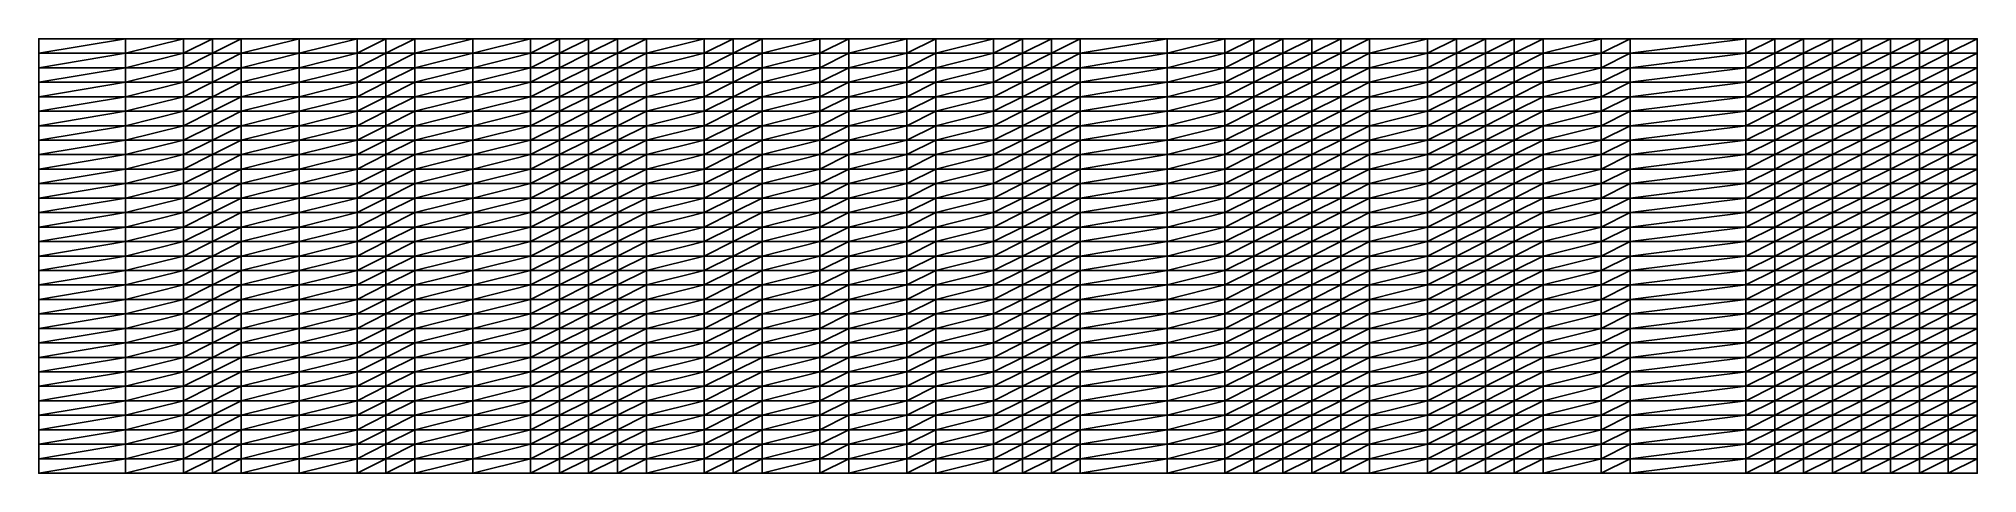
# Model space of a CAD drawing. Header units: metres. Extents: x -2000 to 14750, y -2250 to 1500.
import ezdxf

# ---------------------------------------------------------------- set-up
doc = ezdxf.new("R2010")
doc.units = ezdxf.units.M

msp = doc.modelspace()

# ---------------------------------------------------------------- linework, layer by layer
for p, q in [((-1250, 1500, -6436.1006), (-2000, 1375, -6478.38)), ((-2000, 1375, -6478.38), (-2000, 1500, -6494.777)), ((-2000, 1500, -6494.777), (-1250, 1500, -6436.1006)), ((-2000, 1375, -6478.38), (-1250, 1500, -6436.1006)), ((-1250, 1375, -6424.4917), (-2000, 1375, -6478.38)), ((-1250, 1375, -6424.4917), (-2000, 1250, -6501.094)), ((-2000, 1250, -6501.094), (-2000, 1375, -6478.38)), ((-2000, 1375, -6478.38), (-1250, 1375, -6424.4917)), ((-2000, 1250, -6501.094), (-1250, 1375, -6424.4917)), ((-750, 1500, -6498.581), (-1250, 1375, -6424.4917)), ((-1250, 1375, -6424.4917), (-1250, 1500, -6436.1006)), ((-1250, 1500, -6436.1006), (-750, 1500, -6498.581)), ((-1250, 1375, -6424.4917), (-750, 1500, -6498.581)), ((-1250, 1500, -6436.1006), (-1250, 1375, -6424.4917)), ((-750, 1375, -6496.3193), (-1250, 1375, -6424.4917)), ((-750, 1375, -6496.3193), (-1250, 1250, -6415.4326)), ((-1250, 1250, -6415.4326), (-1250, 1375, -6424.4917)), ((-1250, 1375, -6424.4917), (-750, 1375, -6496.3193)), ((-1250, 1250, -6415.4326), (-750, 1375, -6496.3193)), ((-1250, 1375, -6424.4917), (-1250, 1250, -6415.4326)), ((-500, 1500, -6582.182), (-750, 1375, -6496.3193)), ((-750, 1375, -6496.3193), (-750, 1500, -6498.581)), ((-750, 1500, -6498.581), (-500, 1500, -6582.182)), ((-750, 1375, -6496.3193), (-500, 1500, -6582.182)), ((-750, 1500, -6498.581), (-750, 1375, -6496.3193)), ((-500, 1375, -6580.7495), (-750, 1375, -6496.3193)), ((-500, 1375, -6580.7495), (-750, 1250, -6495.729)), ((-750, 1250, -6495.729), (-750, 1375, -6496.3193)), ((-750, 1375, -6496.3193), (-500, 1375, -6580.7495)), ((-750, 1250, -6495.729), (-500, 1375, -6580.7495)), ((-750, 1375, -6496.3193), (-750, 1250, -6495.729)), ((-250, 1500, -6582.997), (-500, 1375, -6580.7495)), ((-500, 1375, -6580.7495), (-500, 1500, -6582.182)), ((-500, 1500, -6582.182), (-250, 1500, -6582.997)), ((-500, 1375, -6580.7495), (-250, 1500, -6582.997)), ((-500, 1500, -6582.182), (-500, 1375, -6580.7495)), ((-250, 1375, -6579.097), (-500, 1375, -6580.7495)), ((-250, 1375, -6579.097), (-500, 1250, -6573.938)), ((-500, 1250, -6573.938), (-500, 1375, -6580.7495)), ((-500, 1375, -6580.7495), (-250, 1375, -6579.097)), ((-500, 1250, -6573.938), (-250, 1375, -6579.097)), ((-500, 1375, -6580.7495), (-500, 1250, -6573.938)), ((250, 1500, -6496.928), (-250, 1375, -6579.097)), ((-250, 1375, -6579.097), (-250, 1500, -6582.997)), ((-250, 1500, -6582.997), (250, 1500, -6496.928)), ((-250, 1375, -6579.097), (250, 1500, -6496.928)), ((-250, 1500, -6582.997), (-250, 1375, -6579.097)), ((250, 1375, -6496.718), (-250, 1375, -6579.097)), ((250, 1375, -6496.718), (-250, 1250, -6573.874)), ((-250, 1250, -6573.874), (-250, 1375, -6579.097)), ((-250, 1375, -6579.097), (250, 1375, -6496.718)), ((-250, 1250, -6573.874), (250, 1375, -6496.718)), ((-250, 1375, -6579.097), (-250, 1250, -6573.874)), ((750, 1500, -6508.624), (250, 1375, -6496.718)), ((250, 1375, -6496.718), (250, 1500, -6496.928)), ((250, 1500, -6496.928), (750, 1500, -6508.624)), ((250, 1375, -6496.718), (750, 1500, -6508.624)), ((250, 1500, -6496.928), (250, 1375, -6496.718)), ((750, 1375, -6508.061), (250, 1375, -6496.718)), ((750, 1375, -6508.061), (250, 1250, -6496.933)), ((250, 1250, -6496.933), (250, 1375, -6496.718)), ((250, 1375, -6496.718), (750, 1375, -6508.061)), ((250, 1250, -6496.933), (750, 1375, -6508.061)), ((250, 1375, -6496.718), (250, 1250, -6496.933)), ((1000, 1500, -6467.0454), (750, 1375, -6508.061)), ((750, 1375, -6508.061), (750, 1500, -6508.624)), ((750, 1500, -6508.624), (1000, 1500, -6467.0454)), ((750, 1375, -6508.061), (1000, 1500, -6467.0454)), ((750, 1500, -6508.624), (750, 1375, -6508.061)), ((1000, 1375, -6473.6924), (750, 1375, -6508.061)), ((1000, 1375, -6473.6924), (750, 1250, -6506.8984)), ((750, 1250, -6506.8984), (750, 1375, -6508.061)), ((750, 1375, -6508.061), (1000, 1375, -6473.6924)), ((750, 1250, -6506.8984), (1000, 1375, -6473.6924)), ((750, 1375, -6508.061), (750, 1250, -6506.8984)), ((1250, 1500, -6442.894), (1000, 1375, -6473.6924)), ((1000, 1375, -6473.6924), (1000, 1500, -6467.0454)), ((1000, 1500, -6467.0454), (1250, 1500, -6442.894)), ((1000, 1375, -6473.6924), (1250, 1500, -6442.894)), ((1000, 1500, -6467.0454), (1000, 1375, -6473.6924)), ((1250, 1375, -6460.756), (1000, 1375, -6473.6924)), ((1250, 1375, -6460.756), (1000, 1250, -6505.086)), ((1000, 1250, -6505.086), (1000, 1375, -6473.6924)), ((1000, 1375, -6473.6924), (1250, 1375, -6460.756)), ((1000, 1250, -6505.086), (1250, 1375, -6460.756)), ((1000, 1375, -6473.6924), (1000, 1250, -6505.086)), ((1750, 1500, -6504.216), (1250, 1375, -6460.756)), ((1250, 1375, -6460.756), (1250, 1500, -6442.894)), ((1250, 1500, -6442.894), (1750, 1500, -6504.216)), ((1250, 1375, -6460.756), (1750, 1500, -6504.216)), ((1250, 1500, -6442.894), (1250, 1375, -6460.756)), ((1750, 1375, -6504.0923), (1250, 1375, -6460.756)), ((1750, 1375, -6504.0923), (1250, 1250, -6482.486)), ((1250, 1250, -6482.486), (1250, 1375, -6460.756)), ((1250, 1375, -6460.756), (1750, 1375, -6504.0923)), ((1250, 1250, -6482.486), (1750, 1375, -6504.0923)), ((1250, 1375, -6460.756), (1250, 1250, -6482.486)), ((2250, 1500, -6496.7314), (1750, 1375, -6504.0923)), ((1750, 1375, -6504.0923), (1750, 1500, -6504.216)), ((1750, 1500, -6504.216), (2250, 1500, -6496.7314)), ((1750, 1375, -6504.0923), (2250, 1500, -6496.7314)), ((1750, 1500, -6504.216), (1750, 1375, -6504.0923)), ((2250, 1375, -6497.675), (1750, 1375, -6504.0923)), ((2250, 1375, -6497.675), (1750, 1250, -6507.974)), ((1750, 1250, -6507.974), (1750, 1375, -6504.0923)), ((1750, 1375, -6504.0923), (2250, 1375, -6497.675)), ((1750, 1250, -6507.974), (2250, 1375, -6497.675)), ((1750, 1375, -6504.0923), (1750, 1250, -6507.974)), ((2500, 1500, -6516.534), (2250, 1375, -6497.675)), ((2250, 1375, -6497.675), (2250, 1500, -6496.7314)), ((2250, 1500, -6496.7314), (2500, 1500, -6516.534)), ((2250, 1375, -6497.675), (2500, 1500, -6516.534)), ((2250, 1500, -6496.7314), (2250, 1375, -6497.675)), ((2500, 1375, -6464.3813), (2250, 1375, -6497.675)), ((2500, 1375, -6464.3813), (2250, 1250, -6499.826)), ((2250, 1250, -6499.826), (2250, 1375, -6497.675)), ((2250, 1375, -6497.675), (2500, 1375, -6464.3813)), ((2250, 1250, -6499.826), (2500, 1375, -6464.3813)), ((2250, 1375, -6497.675), (2250, 1250, -6499.826)), ((2750, 1500, -6545.076), (2500, 1375, -6464.3813)), ((2500, 1375, -6464.3813), (2500, 1500, -6516.534)), ((2500, 1500, -6516.534), (2750, 1500, -6545.076)), ((2500, 1375, -6464.3813), (2750, 1500, -6545.076)), ((2500, 1500, -6516.534), (2500, 1375, -6464.3813)), ((2750, 1375, -6516.3374), (2500, 1375, -6464.3813)), ((2750, 1375, -6516.3374), (2500, 1250, -6428.726)), ((2500, 1250, -6428.726), (2500, 1375, -6464.3813)), ((2500, 1375, -6464.3813), (2750, 1375, -6516.3374)), ((2500, 1250, -6428.726), (2750, 1375, -6516.3374)), ((2500, 1375, -6464.3813), (2500, 1250, -6428.726)), ((3000, 1500, -6498.984), (2750, 1375, -6516.3374)), ((2750, 1375, -6516.3374), (2750, 1500, -6545.076)), ((2750, 1500, -6545.076), (3000, 1500, -6498.984)), ((2750, 1375, -6516.3374), (3000, 1500, -6498.984)), ((2750, 1500, -6545.076), (2750, 1375, -6516.3374)), ((3000, 1375, -6500.3477), (2750, 1375, -6516.3374)), ((3000, 1375, -6500.3477), (2750, 1250, -6490.7256)), ((2750, 1250, -6490.7256), (2750, 1375, -6516.3374)), ((2750, 1375, -6516.3374), (3000, 1375, -6500.3477)), ((2750, 1250, -6490.7256), (3000, 1375, -6500.3477)), ((2750, 1375, -6516.3374), (2750, 1250, -6490.7256)), ((3250, 1500, -6500.746), (3000, 1375, -6500.3477)), ((3000, 1375, -6500.3477), (3000, 1500, -6498.984)), ((3000, 1500, -6498.984), (3250, 1500, -6500.746)), ((3000, 1375, -6500.3477), (3250, 1500, -6500.746)), ((3000, 1500, -6498.984), (3000, 1375, -6500.3477)), ((3250, 1375, -6501.0024), (3000, 1375, -6500.3477)), ((3250, 1375, -6501.0024), (3000, 1250, -6502.055)), ((3000, 1250, -6502.055), (3000, 1375, -6500.3477)), ((3000, 1375, -6500.3477), (3250, 1375, -6501.0024)), ((3000, 1250, -6502.055), (3250, 1375, -6501.0024)), ((3000, 1375, -6500.3477), (3000, 1250, -6502.055)), ((3750, 1500, -6500.0273), (3250, 1375, -6501.0024)), ((3250, 1375, -6501.0024), (3250, 1500, -6500.746)), ((3250, 1500, -6500.746), (3750, 1500, -6500.0273)), ((3250, 1375, -6501.0024), (3750, 1500, -6500.0273)), ((3250, 1500, -6500.746), (3250, 1375, -6501.0024)), ((3750, 1375, -6497.1846), (3250, 1375, -6501.0024)), ((3750, 1375, -6497.1846), (3250, 1250, -6504.706)), ((3250, 1250, -6504.706), (3250, 1375, -6501.0024)), ((3250, 1375, -6501.0024), (3750, 1375, -6497.1846)), ((3250, 1250, -6504.706), (3750, 1375, -6497.1846)), ((3250, 1375, -6501.0024), (3250, 1250, -6504.706)), ((4000, 1500, -6547.241), (3750, 1375, -6497.1846)), ((3750, 1375, -6497.1846), (3750, 1500, -6500.0273)), ((3750, 1500, -6500.0273), (4000, 1500, -6547.241)), ((3750, 1375, -6497.1846), (4000, 1500, -6547.241)), ((3750, 1500, -6500.0273), (3750, 1375, -6497.1846)), ((4000, 1375, -6531.65), (3750, 1375, -6497.1846)), ((4000, 1375, -6531.65), (3750, 1250, -6495.665)), ((3750, 1250, -6495.665), (3750, 1375, -6497.1846)), ((3750, 1375, -6497.1846), (4000, 1375, -6531.65)), ((3750, 1250, -6495.665), (4000, 1375, -6531.65)), ((3750, 1375, -6497.1846), (3750, 1250, -6495.665)), ((4250, 1500, -6483.255), (4000, 1375, -6531.65)), ((4000, 1375, -6531.65), (4000, 1500, -6547.241)), ((4000, 1500, -6547.241), (4250, 1500, -6483.255)), ((4000, 1375, -6531.65), (4250, 1500, -6483.255)), ((4000, 1500, -6547.241), (4000, 1375, -6531.65)), ((4250, 1375, -6498.9517), (4000, 1375, -6531.65)), ((4250, 1375, -6498.9517), (4000, 1250, -6491.092)), ((4000, 1250, -6491.092), (4000, 1375, -6531.65)), ((4000, 1375, -6531.65), (4250, 1375, -6498.9517)), ((4000, 1250, -6491.092), (4250, 1375, -6498.9517)), ((4000, 1375, -6531.65), (4000, 1250, -6491.092)), ((4750, 1500, -6522.4717), (4250, 1375, -6498.9517)), ((4250, 1375, -6498.9517), (4250, 1500, -6483.255)), ((4250, 1500, -6483.255), (4750, 1500, -6522.4717)), ((4250, 1375, -6498.9517), (4750, 1500, -6522.4717)), ((4250, 1500, -6483.255), (4250, 1375, -6498.9517)), ((4750, 1375, -6522.0415), (4250, 1375, -6498.9517)), ((4750, 1375, -6522.0415), (4250, 1250, -6515.404)), ((4250, 1250, -6515.404), (4250, 1375, -6498.9517)), ((4250, 1375, -6498.9517), (4750, 1375, -6522.0415)), ((4250, 1250, -6515.404), (4750, 1375, -6522.0415)), ((4250, 1375, -6498.9517), (4250, 1250, -6515.404)), ((5000, 1500, -6500.069), (4750, 1375, -6522.0415)), ((4750, 1375, -6522.0415), (4750, 1500, -6522.4717)), ((4750, 1500, -6522.4717), (5000, 1500, -6500.069)), ((4750, 1375, -6522.0415), (5000, 1500, -6500.069)), ((4750, 1500, -6522.4717), (4750, 1375, -6522.0415)), ((5000, 1375, -6499.2812), (4750, 1375, -6522.0415)), ((5000, 1375, -6499.2812), (4750, 1250, -6521.414)), ((4750, 1250, -6521.414), (4750, 1375, -6522.0415)), ((4750, 1375, -6522.0415), (5000, 1375, -6499.2812)), ((4750, 1250, -6521.414), (5000, 1375, -6499.2812)), ((4750, 1375, -6522.0415), (4750, 1250, -6521.414)), ((5500, 1500, -6482.541), (5000, 1375, -6499.2812)), ((5000, 1375, -6499.2812), (5000, 1500, -6500.069)), ((5000, 1500, -6500.069), (5500, 1500, -6482.541)), ((5000, 1375, -6499.2812), (5500, 1500, -6482.541)), ((5000, 1500, -6500.069), (5000, 1375, -6499.2812)), ((5500, 1375, -6484.3125), (5000, 1375, -6499.2812)), ((5500, 1375, -6484.3125), (5000, 1250, -6500.8696)), ((5000, 1250, -6500.8696), (5000, 1375, -6499.2812)), ((5000, 1375, -6499.2812), (5500, 1375, -6484.3125)), ((5000, 1250, -6500.8696), (5500, 1375, -6484.3125)), ((5000, 1375, -6499.2812), (5000, 1250, -6500.8696)), ((5750, 1500, -6448.6895), (5500, 1375, -6484.3125)), ((5500, 1375, -6484.3125), (5500, 1500, -6482.541)), ((5500, 1500, -6482.541), (5750, 1500, -6448.6895)), ((5500, 1375, -6484.3125), (5750, 1500, -6448.6895)), ((5500, 1500, -6482.541), (5500, 1375, -6484.3125)), ((5750, 1375, -6436.2197), (5500, 1375, -6484.3125)), ((5750, 1375, -6436.2197), (5500, 1250, -6518.9375)), ((5500, 1250, -6518.9375), (5500, 1375, -6484.3125)), ((5500, 1375, -6484.3125), (5750, 1375, -6436.2197)), ((5500, 1250, -6518.9375), (5750, 1375, -6436.2197)), ((5500, 1375, -6484.3125), (5500, 1250, -6518.9375)), ((6250, 1500, -6497.336), (5750, 1375, -6436.2197)), ((5750, 1375, -6436.2197), (5750, 1500, -6448.6895)), ((5750, 1500, -6448.6895), (6250, 1500, -6497.336)), ((5750, 1375, -6436.2197), (6250, 1500, -6497.336)), ((5750, 1500, -6448.6895), (5750, 1375, -6436.2197)), ((6250, 1375, -6497.125), (5750, 1375, -6436.2197)), ((6250, 1375, -6497.125), (5750, 1250, -6427.8564)), ((5750, 1250, -6427.8564), (5750, 1375, -6436.2197)), ((5750, 1375, -6436.2197), (6250, 1375, -6497.125)), ((5750, 1250, -6427.8564), (6250, 1375, -6497.125)), ((5750, 1375, -6436.2197), (5750, 1250, -6427.8564)), ((6500, 1500, -6512.0347), (6250, 1375, -6497.125)), ((6250, 1375, -6497.125), (6250, 1500, -6497.336)), ((6250, 1500, -6497.336), (6500, 1500, -6512.0347)), ((6250, 1375, -6497.125), (6500, 1500, -6512.0347)), ((6250, 1500, -6497.336), (6250, 1375, -6497.125)), ((6500, 1375, -6517.1934), (6250, 1375, -6497.125)), ((6500, 1375, -6517.1934), (6250, 1250, -6503.978)), ((6250, 1250, -6503.978), (6250, 1375, -6497.125)), ((6250, 1375, -6497.125), (6500, 1375, -6517.1934)), ((6250, 1250, -6503.978), (6500, 1375, -6517.1934)), ((6250, 1375, -6497.125), (6250, 1250, -6503.978)), ((6750, 1500, -6499.2446), (6500, 1375, -6517.1934)), ((6500, 1375, -6517.1934), (6500, 1500, -6512.0347)), ((6500, 1500, -6512.0347), (6750, 1500, -6499.2446)), ((6500, 1375, -6517.1934), (6750, 1500, -6499.2446)), ((6500, 1500, -6512.0347), (6500, 1375, -6517.1934)), ((6750, 1375, -6507.4204), (6500, 1375, -6517.1934)), ((6750, 1375, -6507.4204), (6500, 1250, -6519.9995)), ((6500, 1250, -6519.9995), (6500, 1375, -6517.1934)), ((6500, 1375, -6517.1934), (6750, 1375, -6507.4204)), ((6500, 1250, -6519.9995), (6750, 1375, -6507.4204)), ((6500, 1375, -6517.1934), (6500, 1250, -6519.9995)), ((7000, 1500, -6438.669), (6750, 1375, -6507.4204)), ((6750, 1375, -6507.4204), (6750, 1500, -6499.2446)), ((6750, 1500, -6499.2446), (7000, 1500, -6438.669)), ((6750, 1375, -6507.4204), (7000, 1500, -6438.669)), ((6750, 1500, -6499.2446), (6750, 1375, -6507.4204)), ((7000, 1375, -6431.624), (6750, 1375, -6507.4204)), ((7000, 1375, -6431.624), (6750, 1250, -6511.357)), ((6750, 1250, -6511.357), (6750, 1375, -6507.4204)), ((6750, 1375, -6507.4204), (7000, 1375, -6431.624)), ((6750, 1250, -6511.357), (7000, 1375, -6431.624)), ((6750, 1375, -6507.4204), (6750, 1250, -6511.357)), ((7750, 1500, -6493.829), (7000, 1375, -6431.624)), ((7000, 1375, -6431.624), (7000, 1500, -6438.669)), ((7000, 1500, -6438.669), (7750, 1500, -6493.829)), ((7000, 1375, -6431.624), (7750, 1500, -6493.829)), ((7000, 1500, -6438.669), (7000, 1375, -6431.624)), ((7750, 1375, -6498.393), (7000, 1375, -6431.624)), ((7750, 1375, -6498.393), (7000, 1250, -6440.77)), ((7000, 1250, -6440.77), (7000, 1375, -6431.624)), ((7000, 1375, -6431.624), (7750, 1375, -6498.393)), ((7000, 1250, -6440.77), (7750, 1375, -6498.393)), ((7000, 1375, -6431.624), (7000, 1250, -6440.77)), ((8250, 1500, -6485.9697), (7750, 1375, -6498.393)), ((7750, 1375, -6498.393), (7750, 1500, -6493.829)), ((7750, 1500, -6493.829), (8250, 1500, -6485.9697)), ((7750, 1375, -6498.393), (8250, 1500, -6485.9697)), ((7750, 1500, -6493.829), (7750, 1375, -6498.393)), ((8250, 1375, -6483.008), (7750, 1375, -6498.393)), ((8250, 1375, -6483.008), (7750, 1250, -6504.6646)), ((7750, 1250, -6504.6646), (7750, 1375, -6498.393)), ((7750, 1375, -6498.393), (8250, 1375, -6483.008)), ((7750, 1250, -6504.6646), (8250, 1375, -6483.008)), ((7750, 1375, -6498.393), (7750, 1250, -6504.6646)), ((8500, 1500, -6531.2744), (8250, 1375, -6483.008)), ((8250, 1375, -6483.008), (8250, 1500, -6485.9697)), ((8250, 1500, -6485.9697), (8500, 1500, -6531.2744)), ((8250, 1375, -6483.008), (8500, 1500, -6531.2744)), ((8250, 1500, -6485.9697), (8250, 1375, -6483.008)), ((8500, 1375, -6572.084), (8250, 1375, -6483.008)), ((8500, 1375, -6572.084), (8250, 1250, -6487.05)), ((8250, 1250, -6487.05), (8250, 1375, -6483.008)), ((8250, 1375, -6483.008), (8500, 1375, -6572.084)), ((8250, 1250, -6487.05), (8500, 1375, -6572.084)), ((8250, 1375, -6483.008), (8250, 1250, -6487.05)), ((8750, 1500, -6415.6753), (8500, 1375, -6572.084)), ((8500, 1375, -6572.084), (8500, 1500, -6531.2744)), ((8500, 1500, -6531.2744), (8750, 1500, -6415.6753)), ((8500, 1375, -6572.084), (8750, 1500, -6415.6753)), ((8500, 1500, -6531.2744), (8500, 1375, -6572.084)), ((8750, 1375, -6411.198), (8500, 1375, -6572.084)), ((8750, 1375, -6411.198), (8500, 1250, -6585.7256)), ((8500, 1250, -6585.7256), (8500, 1375, -6572.084)), ((8500, 1375, -6572.084), (8750, 1375, -6411.198)), ((8500, 1250, -6585.7256), (8750, 1375, -6411.198)), ((8500, 1375, -6572.084), (8500, 1250, -6585.7256)), ((9000, 1500, -6502.188), (8750, 1375, -6411.198)), ((8750, 1375, -6411.198), (8750, 1500, -6415.6753)), ((8750, 1500, -6415.6753), (9000, 1500, -6502.188)), ((8750, 1375, -6411.198), (9000, 1500, -6502.188)), ((8750, 1500, -6415.6753), (8750, 1375, -6411.198)), ((9000, 1375, -6504.0923), (8750, 1375, -6411.198)), ((9000, 1375, -6504.0923), (8750, 1250, -6410.159)), ((8750, 1250, -6410.159), (8750, 1375, -6411.198)), ((8750, 1375, -6411.198), (9000, 1375, -6504.0923)), ((8750, 1250, -6410.159), (9000, 1375, -6504.0923)), ((8750, 1375, -6411.198), (8750, 1250, -6410.159)), ((9250, 1500, -6503.3647), (9000, 1375, -6504.0923)), ((9000, 1375, -6504.0923), (9000, 1500, -6502.188)), ((9000, 1500, -6502.188), (9250, 1500, -6503.3647)), ((9000, 1375, -6504.0923), (9250, 1500, -6503.3647)), ((9000, 1500, -6502.188), (9000, 1375, -6504.0923)), ((9250, 1375, -6511.2017), (9000, 1375, -6504.0923)), ((9250, 1375, -6511.2017), (9000, 1250, -6502.884)), ((9000, 1250, -6502.884), (9000, 1375, -6504.0923)), ((9000, 1375, -6504.0923), (9250, 1375, -6511.2017)), ((9000, 1250, -6502.884), (9250, 1375, -6511.2017)), ((9000, 1375, -6504.0923), (9000, 1250, -6502.884)), ((9500, 1500, -6497.3496), (9250, 1375, -6511.2017)), ((9250, 1375, -6511.2017), (9250, 1500, -6503.3647)), ((9250, 1500, -6503.3647), (9500, 1500, -6497.3496)), ((9250, 1375, -6511.2017), (9500, 1500, -6497.3496)), ((9250, 1500, -6503.3647), (9250, 1375, -6511.2017)), ((9500, 1375, -6503.41), (9250, 1375, -6511.2017)), ((9500, 1375, -6503.41), (9250, 1250, -6512.424)), ((9250, 1250, -6512.424), (9250, 1375, -6511.2017)), ((9250, 1375, -6511.2017), (9500, 1375, -6503.41)), ((9250, 1250, -6512.424), (9500, 1375, -6503.41)), ((9250, 1375, -6511.2017), (9250, 1250, -6512.424)), ((10000, 1500, -6583.5786), (9500, 1375, -6503.41)), ((9500, 1375, -6503.41), (9500, 1500, -6497.3496)), ((9500, 1500, -6497.3496), (10000, 1500, -6583.5786)), ((9500, 1375, -6503.41), (10000, 1500, -6583.5786)), ((9500, 1500, -6497.3496), (9500, 1375, -6503.41)), ((10000, 1375, -6577.733), (9500, 1375, -6503.41)), ((10000, 1375, -6577.733), (9500, 1250, -6508.812)), ((9500, 1250, -6508.812), (9500, 1375, -6503.41)), ((9500, 1375, -6503.41), (10000, 1375, -6577.733)), ((9500, 1250, -6508.812), (10000, 1375, -6577.733)), ((9500, 1375, -6503.41), (9500, 1250, -6508.812)), ((10250, 1500, -6580.722), (10000, 1375, -6577.733)), ((10000, 1375, -6577.733), (10000, 1500, -6583.5786)), ((10000, 1500, -6583.5786), (10250, 1500, -6580.722)), ((10000, 1375, -6577.733), (10250, 1500, -6580.722)), ((10000, 1500, -6583.5786), (10000, 1375, -6577.733)), ((10250, 1375, -6578.6895), (10000, 1375, -6577.733)), ((10250, 1375, -6578.6895), (10000, 1250, -6566.618)), ((10000, 1250, -6566.618), (10000, 1375, -6577.733)), ((10000, 1375, -6577.733), (10250, 1375, -6578.6895)), ((10000, 1250, -6566.618), (10250, 1375, -6578.6895)), ((10000, 1375, -6577.733), (10000, 1250, -6566.618)), ((10500, 1500, -6490.625), (10250, 1375, -6578.6895)), ((10250, 1375, -6578.6895), (10250, 1500, -6580.722)), ((10250, 1500, -6580.722), (10500, 1500, -6490.625)), ((10250, 1375, -6578.6895), (10500, 1500, -6490.625)), ((10250, 1500, -6580.722), (10250, 1375, -6578.6895)), ((10500, 1375, -6492.6436), (10250, 1375, -6578.6895)), ((10500, 1375, -6492.6436), (10250, 1250, -6574.4688)), ((10250, 1250, -6574.4688), (10250, 1375, -6578.6895)), ((10250, 1375, -6578.6895), (10500, 1375, -6492.6436)), ((10250, 1250, -6574.4688), (10500, 1375, -6492.6436)), ((10250, 1375, -6578.6895), (10250, 1250, -6574.4688)), ((10750, 1500, -6502.1377), (10500, 1375, -6492.6436)), ((10500, 1375, -6492.6436), (10500, 1500, -6490.625)), ((10500, 1500, -6490.625), (10750, 1500, -6502.1377)), ((10500, 1375, -6492.6436), (10750, 1500, -6502.1377)), ((10500, 1500, -6490.625), (10500, 1375, -6492.6436)), ((10750, 1375, -6499.849), (10500, 1375, -6492.6436)), ((10750, 1375, -6499.849), (10500, 1250, -6493.486)), ((10500, 1250, -6493.486), (10500, 1375, -6492.6436)), ((10500, 1375, -6492.6436), (10750, 1375, -6499.849)), ((10500, 1250, -6493.486), (10750, 1375, -6499.849)), ((10500, 1375, -6492.6436), (10500, 1250, -6493.486)), ((11000, 1500, -6497.3267), (10750, 1375, -6499.849)), ((10750, 1375, -6499.849), (10750, 1500, -6502.1377)), ((10750, 1500, -6502.1377), (11000, 1500, -6497.3267)), ((10750, 1375, -6499.849), (11000, 1500, -6497.3267)), ((10750, 1500, -6502.1377), (10750, 1375, -6499.849)), ((11000, 1375, -6498.6724), (10750, 1375, -6499.849)), ((11000, 1375, -6498.6724), (10750, 1250, -6500.11)), ((10750, 1250, -6500.11), (10750, 1375, -6499.849)), ((10750, 1375, -6499.849), (11000, 1375, -6498.6724)), ((10750, 1250, -6500.11), (11000, 1375, -6498.6724)), ((10750, 1375, -6499.849), (10750, 1250, -6500.11)), ((11500, 1500, -6559.6924), (11000, 1375, -6498.6724)), ((11000, 1375, -6498.6724), (11000, 1500, -6497.3267)), ((11000, 1500, -6497.3267), (11500, 1500, -6559.6924)), ((11000, 1375, -6498.6724), (11500, 1500, -6559.6924)), ((11000, 1500, -6497.3267), (11000, 1375, -6498.6724)), ((11500, 1375, -6535.0327), (11000, 1375, -6498.6724)), ((11500, 1375, -6535.0327), (11000, 1250, -6493.8247)), ((11000, 1250, -6493.8247), (11000, 1375, -6498.6724)), ((11000, 1375, -6498.6724), (11500, 1375, -6535.0327)), ((11000, 1250, -6493.8247), (11500, 1375, -6535.0327)), ((11000, 1375, -6498.6724), (11000, 1250, -6493.8247)), ((11750, 1500, -6411.995), (11500, 1375, -6535.0327)), ((11500, 1375, -6535.0327), (11500, 1500, -6559.6924)), ((11500, 1500, -6559.6924), (11750, 1500, -6411.995)), ((11500, 1375, -6535.0327), (11750, 1500, -6411.995)), ((11500, 1500, -6559.6924), (11500, 1375, -6535.0327)), ((11750, 1375, -6415.735), (11500, 1375, -6535.0327)), ((11750, 1375, -6415.735), (11500, 1250, -6495.4404)), ((11500, 1250, -6495.4404), (11500, 1375, -6535.0327)), ((11500, 1375, -6535.0327), (11750, 1375, -6415.735)), ((11500, 1250, -6495.4404), (11750, 1375, -6415.735)), ((11500, 1375, -6535.0327), (11500, 1250, -6495.4404)), ((12750, 1500, -6484.8574), (11750, 1375, -6415.735)), ((11750, 1375, -6415.735), (11750, 1500, -6411.995)), ((11750, 1500, -6411.995), (12750, 1500, -6484.8574)), ((11750, 1375, -6415.735), (12750, 1500, -6484.8574)), ((11750, 1500, -6411.995), (11750, 1375, -6415.735)), ((12750, 1375, -6487.0405), (11750, 1375, -6415.735)), ((12750, 1375, -6487.0405), (11750, 1250, -6424.437)), ((11750, 1250, -6424.437), (11750, 1375, -6415.735)), ((11750, 1375, -6415.735), (12750, 1375, -6487.0405)), ((11750, 1250, -6424.437), (12750, 1375, -6487.0405)), ((11750, 1375, -6415.735), (11750, 1250, -6424.437)), ((13000, 1500, -6579.358), (12750, 1375, -6487.0405)), ((12750, 1375, -6487.0405), (12750, 1500, -6484.8574)), ((12750, 1500, -6484.8574), (13000, 1500, -6579.358)), ((12750, 1375, -6487.0405), (13000, 1500, -6579.358)), ((12750, 1500, -6484.8574), (12750, 1375, -6487.0405)), ((13000, 1375, -6555.3164), (12750, 1375, -6487.0405)), ((13000, 1375, -6555.3164), (12750, 1250, -6491.1104)), ((12750, 1250, -6491.1104), (12750, 1375, -6487.0405)), ((12750, 1375, -6487.0405), (13000, 1375, -6555.3164)), ((12750, 1250, -6491.1104), (13000, 1375, -6555.3164)), ((12750, 1375, -6487.0405), (12750, 1250, -6491.1104)), ((13250, 1500, -6546.088), (13000, 1375, -6555.3164)), ((13000, 1375, -6555.3164), (13000, 1500, -6579.358)), ((13000, 1500, -6579.358), (13250, 1500, -6546.088)), ((13000, 1375, -6555.3164), (13250, 1500, -6546.088)), ((13000, 1500, -6579.358), (13000, 1375, -6555.3164)), ((13250, 1375, -6526.66), (13000, 1375, -6555.3164)), ((13250, 1375, -6526.66), (13000, 1250, -6514.351)), ((13000, 1250, -6514.351), (13000, 1375, -6555.3164)), ((13000, 1375, -6555.3164), (13250, 1375, -6526.66)), ((13000, 1250, -6514.351), (13250, 1375, -6526.66)), ((13000, 1375, -6555.3164), (13000, 1250, -6514.351)), ((13500, 1500, -6504.074), (13250, 1375, -6526.66)), ((13250, 1375, -6526.66), (13250, 1500, -6546.088)), ((13250, 1500, -6546.088), (13500, 1500, -6504.074)), ((13250, 1375, -6526.66), (13500, 1500, -6504.074)), ((13250, 1500, -6546.088), (13250, 1375, -6526.66)), ((13500, 1375, -6507.4937), (13250, 1375, -6526.66)), ((13500, 1375, -6507.4937), (13250, 1250, -6508.5146)), ((13250, 1250, -6508.5146), (13250, 1375, -6526.66)), ((13250, 1375, -6526.66), (13500, 1375, -6507.4937)), ((13250, 1250, -6508.5146), (13500, 1375, -6507.4937)), ((13250, 1375, -6526.66), (13250, 1250, -6508.5146)), ((13750, 1500, -6498.782), (13500, 1375, -6507.4937)), ((13500, 1375, -6507.4937), (13500, 1500, -6504.074)), ((13500, 1500, -6504.074), (13750, 1500, -6498.782)), ((13500, 1375, -6507.4937), (13750, 1500, -6498.782)), ((13500, 1500, -6504.074), (13500, 1375, -6507.4937)), ((13750, 1375, -6491.1743), (13500, 1375, -6507.4937)), ((13750, 1375, -6491.1743), (13500, 1250, -6512.1123)), ((13500, 1250, -6512.1123), (13500, 1375, -6507.4937)), ((13500, 1375, -6507.4937), (13750, 1375, -6491.1743)), ((13500, 1250, -6512.1123), (13750, 1375, -6491.1743)), ((13500, 1375, -6507.4937), (13500, 1250, -6512.1123)), ((14000, 1500, -6498.288), (13750, 1375, -6491.1743)), ((13750, 1375, -6491.1743), (13750, 1500, -6498.782)), ((13750, 1500, -6498.782), (14000, 1500, -6498.288)), ((13750, 1375, -6491.1743), (14000, 1500, -6498.288)), ((13750, 1500, -6498.782), (13750, 1375, -6491.1743)), ((14000, 1375, -6506.8022), (13750, 1375, -6491.1743)), ((14000, 1375, -6506.8022), (13750, 1250, -6487.187)), ((13750, 1250, -6487.187), (13750, 1375, -6491.1743)), ((13750, 1375, -6491.1743), (14000, 1375, -6506.8022)), ((13750, 1250, -6487.187), (14000, 1375, -6506.8022)), ((13750, 1375, -6491.1743), (13750, 1250, -6487.187)), ((14250, 1500, -6501.529), (14000, 1375, -6506.8022)), ((14000, 1375, -6506.8022), (14000, 1500, -6498.288)), ((14000, 1500, -6498.288), (14250, 1500, -6501.529)), ((14000, 1375, -6506.8022), (14250, 1500, -6501.529)), ((14000, 1500, -6498.288), (14000, 1375, -6506.8022)), ((14250, 1375, -6496.283), (14000, 1375, -6506.8022)), ((14250, 1375, -6496.283), (14000, 1250, -6516.9004)), ((14000, 1250, -6516.9004), (14000, 1375, -6506.8022)), ((14000, 1375, -6506.8022), (14250, 1375, -6496.283)), ((14000, 1250, -6516.9004), (14250, 1375, -6496.283)), ((14000, 1375, -6506.8022), (14000, 1250, -6516.9004)), ((14500, 1500, -6433.5786), (14250, 1375, -6496.283)), ((14250, 1375, -6496.283), (14250, 1500, -6501.529)), ((14250, 1500, -6501.529), (14500, 1500, -6433.5786)), ((14250, 1375, -6496.283), (14500, 1500, -6433.5786)), ((14250, 1500, -6501.529), (14250, 1375, -6496.283)), ((14500, 1375, -6423.1553), (14250, 1375, -6496.283)), ((14500, 1375, -6423.1553), (14250, 1250, -6490.2495)), ((14250, 1250, -6490.2495), (14250, 1375, -6496.283)), ((14250, 1375, -6496.283), (14500, 1375, -6423.1553)), ((14250, 1250, -6490.2495), (14500, 1375, -6423.1553)), ((14250, 1375, -6496.283), (14250, 1250, -6490.2495)), ((14750, 1500, -6456.1187), (14500, 1375, -6423.1553)), ((14500, 1375, -6423.1553), (14500, 1500, -6433.5786)), ((14500, 1500, -6433.5786), (14750, 1500, -6456.1187)), ((14500, 1375, -6423.1553), (14750, 1500, -6456.1187)), ((14500, 1500, -6433.5786), (14500, 1375, -6423.1553)), ((14750, 1375, -6472.1084), (14500, 1375, -6423.1553)), ((14750, 1375, -6472.1084), (14500, 1250, -6419.2734)), ((14500, 1250, -6419.2734), (14500, 1375, -6423.1553)), ((14500, 1375, -6423.1553), (14750, 1375, -6472.1084)), ((14500, 1250, -6419.2734), (14750, 1375, -6472.1084)), ((14500, 1375, -6423.1553), (14500, 1250, -6419.2734)), ((14750, 1500, -6456.1187), (14750, 1375, -6472.1084)), ((14750, 1375, -6472.1084), (14750, 1250, -6488.6885)), ((-1250, 1250, -6415.4326), (-2000, 1250, -6501.094)), ((-1250, 1250, -6415.4326), (-2000, 1125, -6494.965)), ((-2000, 1125, -6494.965), (-2000, 1250, -6501.094)), ((-2000, 1250, -6501.094), (-1250, 1250, -6415.4326)), ((-2000, 1125, -6494.965), (-1250, 1250, -6415.4326)), ((-750, 1250, -6495.729), (-1250, 1250, -6415.4326)), ((-750, 1250, -6495.729), (-1250, 1125, -6413.524)), ((-1250, 1125, -6413.524), (-1250, 1250, -6415.4326)), ((-1250, 1250, -6415.4326), (-750, 1250, -6495.729)), ((-1250, 1125, -6413.524), (-750, 1250, -6495.729)), ((-1250, 1250, -6415.4326), (-1250, 1125, -6413.524)), ((-500, 1250, -6573.938), (-750, 1250, -6495.729)), ((-500, 1250, -6573.938), (-750, 1125, -6497.1206)), ((-750, 1125, -6497.1206), (-750, 1250, -6495.729)), ((-750, 1250, -6495.729), (-500, 1250, -6573.938)), ((-750, 1125, -6497.1206), (-500, 1250, -6573.938)), ((-750, 1250, -6495.729), (-750, 1125, -6497.1206)), ((-250, 1250, -6573.874), (-500, 1250, -6573.938)), ((-250, 1250, -6573.874), (-500, 1125, -6550.464)), ((-500, 1125, -6550.464), (-500, 1250, -6573.938)), ((-500, 1250, -6573.938), (-250, 1250, -6573.874)), ((-500, 1125, -6550.464), (-250, 1250, -6573.874)), ((-500, 1250, -6573.938), (-500, 1125, -6550.464)), ((250, 1250, -6496.933), (-250, 1250, -6573.874)), ((250, 1250, -6496.933), (-250, 1125, -6562.485)), ((-250, 1125, -6562.485), (-250, 1250, -6573.874)), ((-250, 1250, -6573.874), (250, 1250, -6496.933)), ((-250, 1125, -6562.485), (250, 1250, -6496.933)), ((-250, 1250, -6573.874), (-250, 1125, -6562.485)), ((750, 1250, -6506.8984), (250, 1250, -6496.933)), ((750, 1250, -6506.8984), (250, 1125, -6497.7754)), ((250, 1125, -6497.7754), (250, 1250, -6496.933)), ((250, 1250, -6496.933), (750, 1250, -6506.8984)), ((250, 1125, -6497.7754), (750, 1250, -6506.8984)), ((250, 1250, -6496.933), (250, 1125, -6497.7754)), ((1000, 1250, -6505.086), (750, 1250, -6506.8984)), ((1000, 1250, -6505.086), (750, 1125, -6507.654)), ((750, 1125, -6507.654), (750, 1250, -6506.8984)), ((750, 1250, -6506.8984), (1000, 1250, -6505.086)), ((750, 1125, -6507.654), (1000, 1250, -6505.086)), ((750, 1250, -6506.8984), (750, 1125, -6507.654)), ((1250, 1250, -6482.486), (1000, 1250, -6505.086)), ((1250, 1250, -6482.486), (1000, 1125, -6536.5522)), ((1000, 1125, -6536.5522), (1000, 1250, -6505.086)), ((1000, 1250, -6505.086), (1250, 1250, -6482.486)), ((1000, 1125, -6536.5522), (1250, 1250, -6482.486)), ((1000, 1250, -6505.086), (1000, 1125, -6536.5522)), ((1750, 1250, -6507.974), (1250, 1250, -6482.486)), ((1750, 1250, -6507.974), (1250, 1125, -6501.762)), ((1250, 1125, -6501.762), (1250, 1250, -6482.486)), ((1250, 1250, -6482.486), (1750, 1250, -6507.974)), ((1250, 1125, -6501.762), (1750, 1250, -6507.974)), ((1250, 1250, -6482.486), (1250, 1125, -6501.762)), ((2250, 1250, -6499.826), (1750, 1250, -6507.974)), ((2250, 1250, -6499.826), (1750, 1125, -6507.118)), ((1750, 1125, -6507.118), (1750, 1250, -6507.974)), ((1750, 1250, -6507.974), (2250, 1250, -6499.826)), ((1750, 1125, -6507.118), (2250, 1250, -6499.826)), ((1750, 1250, -6507.974), (1750, 1125, -6507.118)), ((2500, 1250, -6428.726), (2250, 1250, -6499.826)), ((2500, 1250, -6428.726), (2250, 1125, -6501.0117)), ((2250, 1125, -6501.0117), (2250, 1250, -6499.826)), ((2250, 1250, -6499.826), (2500, 1250, -6428.726)), ((2250, 1125, -6501.0117), (2500, 1250, -6428.726)), ((2250, 1250, -6499.826), (2250, 1125, -6501.0117)), ((2750, 1250, -6490.7256), (2500, 1250, -6428.726)), ((2750, 1250, -6490.7256), (2500, 1125, -6420.6377)), ((2500, 1125, -6420.6377), (2500, 1250, -6428.726)), ((2500, 1250, -6428.726), (2750, 1250, -6490.7256)), ((2500, 1125, -6420.6377), (2750, 1250, -6490.7256)), ((2500, 1250, -6428.726), (2500, 1125, -6420.6377)), ((3000, 1250, -6502.055), (2750, 1250, -6490.7256)), ((3000, 1250, -6502.055), (2750, 1125, -6467.874)), ((2750, 1125, -6467.874), (2750, 1250, -6490.7256)), ((2750, 1250, -6490.7256), (3000, 1250, -6502.055)), ((2750, 1125, -6467.874), (3000, 1250, -6502.055)), ((2750, 1250, -6490.7256), (2750, 1125, -6467.874)), ((3250, 1250, -6504.706), (3000, 1250, -6502.055)), ((3250, 1250, -6504.706), (3000, 1125, -6501.5747)), ((3000, 1125, -6501.5747), (3000, 1250, -6502.055)), ((3000, 1250, -6502.055), (3250, 1250, -6504.706)), ((3000, 1125, -6501.5747), (3250, 1250, -6504.706)), ((3000, 1250, -6502.055), (3000, 1125, -6501.5747)), ((3750, 1250, -6495.665), (3250, 1250, -6504.706)), ((3750, 1250, -6495.665), (3250, 1125, -6504.921)), ((3250, 1125, -6504.921), (3250, 1250, -6504.706)), ((3250, 1250, -6504.706), (3750, 1250, -6495.665)), ((3250, 1125, -6504.921), (3750, 1250, -6495.665)), ((3250, 1250, -6504.706), (3250, 1125, -6504.921)), ((4000, 1250, -6491.092), (3750, 1250, -6495.665)), ((4000, 1250, -6491.092), (3750, 1125, -6497.5283)), ((3750, 1125, -6497.5283), (3750, 1250, -6495.665)), ((3750, 1250, -6495.665), (4000, 1250, -6491.092)), ((3750, 1125, -6497.5283), (4000, 1250, -6491.092)), ((3750, 1250, -6495.665), (3750, 1125, -6497.5283)), ((4250, 1250, -6515.404), (4000, 1250, -6491.092)), ((4250, 1250, -6515.404), (4000, 1125, -6452.4844)), ((4000, 1125, -6452.4844), (4000, 1250, -6491.092)), ((4000, 1250, -6491.092), (4250, 1250, -6515.404)), ((4000, 1125, -6452.4844), (4250, 1250, -6515.404)), ((4000, 1250, -6491.092), (4000, 1125, -6452.4844)), ((4750, 1250, -6521.414), (4250, 1250, -6515.404)), ((4750, 1250, -6521.414), (4250, 1125, -6531.041)), ((4250, 1125, -6531.041), (4250, 1250, -6515.404)), ((4250, 1250, -6515.404), (4750, 1250, -6521.414)), ((4250, 1125, -6531.041), (4750, 1250, -6521.414)), ((4250, 1250, -6515.404), (4250, 1125, -6531.041)), ((5000, 1250, -6500.8696), (4750, 1250, -6521.414)), ((5000, 1250, -6500.8696), (4750, 1125, -6514.168)), ((4750, 1125, -6514.168), (4750, 1250, -6521.414)), ((4750, 1250, -6521.414), (5000, 1250, -6500.8696)), ((4750, 1125, -6514.168), (5000, 1250, -6500.8696)), ((4750, 1250, -6521.414), (4750, 1125, -6514.168)), ((5500, 1250, -6518.9375), (5000, 1250, -6500.8696)), ((5500, 1250, -6518.9375), (5000, 1125, -6501.8125)), ((5000, 1125, -6501.8125), (5000, 1250, -6500.8696)), ((5000, 1250, -6500.8696), (5500, 1250, -6518.9375)), ((5000, 1125, -6501.8125), (5500, 1250, -6518.9375)), ((5000, 1250, -6500.8696), (5000, 1125, -6501.8125)), ((5750, 1250, -6427.8564), (5500, 1250, -6518.9375)), ((5750, 1250, -6427.8564), (5500, 1125, -6458.096)), ((5500, 1125, -6458.096), (5500, 1250, -6518.9375)), ((5500, 1250, -6518.9375), (5750, 1250, -6427.8564)), ((5500, 1125, -6458.096), (5750, 1250, -6427.8564)), ((5500, 1250, -6518.9375), (5500, 1125, -6458.096)), ((6250, 1250, -6503.978), (5750, 1250, -6427.8564)), ((6250, 1250, -6503.978), (5750, 1125, -6420.8574)), ((5750, 1125, -6420.8574), (5750, 1250, -6427.8564)), ((5750, 1250, -6427.8564), (6250, 1250, -6503.978)), ((5750, 1125, -6420.8574), (6250, 1250, -6503.978)), ((5750, 1250, -6427.8564), (5750, 1125, -6420.8574)), ((6500, 1250, -6519.9995), (6250, 1250, -6503.978)), ((6500, 1250, -6519.9995), (6250, 1125, -6510.2583)), ((6250, 1125, -6510.2583), (6250, 1250, -6503.978)), ((6250, 1250, -6503.978), (6500, 1250, -6519.9995)), ((6250, 1125, -6510.2583), (6500, 1250, -6519.9995)), ((6250, 1250, -6503.978), (6250, 1125, -6510.2583)), ((6750, 1250, -6511.357), (6500, 1250, -6519.9995)), ((6750, 1250, -6511.357), (6500, 1125, -6519.29)), ((6500, 1125, -6519.29), (6500, 1250, -6519.9995)), ((6500, 1250, -6519.9995), (6750, 1250, -6511.357)), ((6500, 1125, -6519.29), (6750, 1250, -6511.357)), ((6500, 1250, -6519.9995), (6500, 1125, -6519.29)), ((7000, 1250, -6440.77), (6750, 1250, -6511.357)), ((7000, 1250, -6440.77), (6750, 1125, -6517.308)), ((6750, 1125, -6517.308), (6750, 1250, -6511.357)), ((6750, 1250, -6511.357), (7000, 1250, -6440.77)), ((6750, 1125, -6517.308), (7000, 1250, -6440.77)), ((6750, 1250, -6511.357), (6750, 1125, -6517.308)), ((7750, 1250, -6504.6646), (7000, 1250, -6440.77)), ((7750, 1250, -6504.6646), (7000, 1125, -6476.462)), ((7000, 1125, -6476.462), (7000, 1250, -6440.77)), ((7000, 1250, -6440.77), (7750, 1250, -6504.6646)), ((7000, 1125, -6476.462), (7750, 1250, -6504.6646)), ((7000, 1250, -6440.77), (7000, 1125, -6476.462)), ((8250, 1250, -6487.05), (7750, 1250, -6504.6646)), ((8250, 1250, -6487.05), (7750, 1125, -6508.4365)), ((7750, 1125, -6508.4365), (7750, 1250, -6504.6646)), ((7750, 1250, -6504.6646), (8250, 1250, -6487.05)), ((7750, 1125, -6508.4365), (8250, 1250, -6487.05)), ((7750, 1250, -6504.6646), (7750, 1125, -6508.4365)), ((8500, 1250, -6585.7256), (8250, 1250, -6487.05)), ((8500, 1250, -6585.7256), (8250, 1125, -6494.484)), ((8250, 1125, -6494.484), (8250, 1250, -6487.05)), ((8250, 1250, -6487.05), (8500, 1250, -6585.7256)), ((8250, 1125, -6494.484), (8500, 1250, -6585.7256)), ((8250, 1250, -6487.05), (8250, 1125, -6494.484)), ((8750, 1250, -6410.159), (8500, 1250, -6585.7256)), ((8750, 1250, -6410.159), (8500, 1125, -6581.395)), ((8500, 1125, -6581.395), (8500, 1250, -6585.7256)), ((8500, 1250, -6585.7256), (8750, 1250, -6410.159)), ((8500, 1125, -6581.395), (8750, 1250, -6410.159)), ((8500, 1250, -6585.7256), (8500, 1125, -6581.395)), ((9000, 1250, -6502.884), (8750, 1250, -6410.159)), ((9000, 1250, -6502.884), (8750, 1125, -6411.5967)), ((8750, 1125, -6411.5967), (8750, 1250, -6410.159)), ((8750, 1250, -6410.159), (9000, 1250, -6502.884)), ((8750, 1125, -6411.5967), (9000, 1250, -6502.884)), ((8750, 1250, -6410.159), (8750, 1125, -6411.5967)), ((9250, 1250, -6512.424), (9000, 1250, -6502.884)), ((9250, 1250, -6512.424), (9000, 1125, -6501.515)), ((9000, 1125, -6501.515), (9000, 1250, -6502.884)), ((9000, 1250, -6502.884), (9250, 1250, -6512.424)), ((9000, 1125, -6501.515), (9250, 1250, -6512.424)), ((9000, 1250, -6502.884), (9000, 1125, -6501.515)), ((9500, 1250, -6508.812), (9250, 1250, -6512.424)), ((9500, 1250, -6508.812), (9250, 1125, -6506.711)), ((9250, 1125, -6506.711), (9250, 1250, -6512.424)), ((9250, 1250, -6512.424), (9500, 1250, -6508.812)), ((9250, 1125, -6506.711), (9500, 1250, -6508.812)), ((9250, 1250, -6512.424), (9250, 1125, -6506.711)), ((10000, 1250, -6566.618), (9500, 1250, -6508.812)), ((10000, 1250, -6566.618), (9500, 1125, -6507.3564)), ((9500, 1125, -6507.3564), (9500, 1250, -6508.812)), ((9500, 1250, -6508.812), (10000, 1250, -6566.618)), ((9500, 1125, -6507.3564), (10000, 1250, -6566.618)), ((9500, 1250, -6508.812), (9500, 1125, -6507.3564)), ((10250, 1250, -6574.4688), (10000, 1250, -6566.618)), ((10250, 1250, -6574.4688), (10000, 1125, -6539.734)), ((10000, 1125, -6539.734), (10000, 1250, -6566.618)), ((10000, 1250, -6566.618), (10250, 1250, -6574.4688)), ((10000, 1125, -6539.734), (10250, 1250, -6574.4688)), ((10000, 1250, -6566.618), (10000, 1125, -6539.734)), ((10500, 1250, -6493.486), (10250, 1250, -6574.4688)), ((10500, 1250, -6493.486), (10250, 1125, -6564.311)), ((10250, 1125, -6564.311), (10250, 1250, -6574.4688)), ((10250, 1250, -6574.4688), (10500, 1250, -6493.486)), ((10250, 1125, -6564.311), (10500, 1250, -6493.486)), ((10250, 1250, -6574.4688), (10250, 1125, -6564.311)), ((10750, 1250, -6500.11), (10500, 1250, -6493.486)), ((10750, 1250, -6500.11), (10500, 1125, -6492.4014)), ((10500, 1125, -6492.4014), (10500, 1250, -6493.486)), ((10500, 1250, -6493.486), (10750, 1250, -6500.11)), ((10500, 1125, -6492.4014), (10750, 1250, -6500.11)), ((10500, 1250, -6493.486), (10500, 1125, -6492.4014)), ((11000, 1250, -6493.8247), (10750, 1250, -6500.11)), ((11000, 1250, -6493.8247), (10750, 1125, -6498.1733)), ((10750, 1125, -6498.1733), (10750, 1250, -6500.11)), ((10750, 1250, -6500.11), (11000, 1250, -6493.8247)), ((10750, 1125, -6498.1733), (11000, 1250, -6493.8247)), ((10750, 1250, -6500.11), (10750, 1125, -6498.1733)), ((11500, 1250, -6495.4404), (11000, 1250, -6493.8247)), ((11500, 1250, -6495.4404), (11000, 1125, -6495.8022)), ((11000, 1125, -6495.8022), (11000, 1250, -6493.8247)), ((11000, 1250, -6493.8247), (11500, 1250, -6495.4404)), ((11000, 1125, -6495.8022), (11500, 1250, -6495.4404)), ((11000, 1250, -6493.8247), (11000, 1125, -6495.8022)), ((11750, 1250, -6424.437), (11500, 1250, -6495.4404)), ((11750, 1250, -6424.437), (11500, 1125, -6455.0337)), ((11500, 1125, -6455.0337), (11500, 1250, -6495.4404)), ((11500, 1250, -6495.4404), (11750, 1250, -6424.437)), ((11500, 1125, -6455.0337), (11750, 1250, -6424.437)), ((11500, 1250, -6495.4404), (11500, 1125, -6455.0337)), ((12750, 1250, -6491.1104), (11750, 1250, -6424.437)), ((12750, 1250, -6491.1104), (11750, 1125, -6438.5957)), ((11750, 1125, -6438.5957), (11750, 1250, -6424.437)), ((11750, 1250, -6424.437), (12750, 1250, -6491.1104)), ((11750, 1125, -6438.5957), (12750, 1250, -6491.1104)), ((11750, 1250, -6424.437), (11750, 1125, -6438.5957)), ((13000, 1250, -6514.351), (12750, 1250, -6491.1104)), ((13000, 1250, -6514.351), (12750, 1125, -6499.007)), ((12750, 1125, -6499.007), (12750, 1250, -6491.1104)), ((12750, 1250, -6491.1104), (13000, 1250, -6514.351)), ((12750, 1125, -6499.007), (13000, 1250, -6514.351)), ((12750, 1250, -6491.1104), (12750, 1125, -6499.007)), ((13250, 1250, -6508.5146), (13000, 1250, -6514.351)), ((13250, 1250, -6508.5146), (13000, 1125, -6459.9595)), ((13000, 1125, -6459.9595), (13000, 1250, -6514.351)), ((13000, 1250, -6514.351), (13250, 1250, -6508.5146)), ((13000, 1125, -6459.9595), (13250, 1250, -6508.5146)), ((13000, 1250, -6514.351), (13000, 1125, -6459.9595)), ((13500, 1250, -6512.1123), (13250, 1250, -6508.5146)), ((13500, 1250, -6512.1123), (13250, 1125, -6491.1104)), ((13250, 1125, -6491.1104), (13250, 1250, -6508.5146)), ((13250, 1250, -6508.5146), (13500, 1250, -6512.1123)), ((13250, 1125, -6491.1104), (13500, 1250, -6512.1123)), ((13250, 1250, -6508.5146), (13250, 1125, -6491.1104)), ((13750, 1250, -6487.187), (13500, 1250, -6512.1123)), ((13750, 1250, -6487.187), (13500, 1125, -6510.144)), ((13500, 1125, -6510.144), (13500, 1250, -6512.1123)), ((13500, 1250, -6512.1123), (13750, 1250, -6487.187)), ((13500, 1125, -6510.144), (13750, 1250, -6487.187)), ((13500, 1250, -6512.1123), (13500, 1125, -6510.144)), ((14000, 1250, -6516.9004), (13750, 1250, -6487.187)), ((14000, 1250, -6516.9004), (13750, 1125, -6493.834)), ((13750, 1125, -6493.834), (13750, 1250, -6487.187)), ((13750, 1250, -6487.187), (14000, 1250, -6516.9004)), ((13750, 1125, -6493.834), (14000, 1250, -6516.9004)), ((13750, 1250, -6487.187), (13750, 1125, -6493.834)), ((14250, 1250, -6490.2495), (14000, 1250, -6516.9004)), ((14250, 1250, -6490.2495), (14000, 1125, -6517.885)), ((14000, 1125, -6517.885), (14000, 1250, -6516.9004)), ((14000, 1250, -6516.9004), (14250, 1250, -6490.2495)), ((14000, 1125, -6517.885), (14250, 1250, -6490.2495)), ((14000, 1250, -6516.9004), (14000, 1125, -6517.885)), ((14500, 1250, -6419.2734), (14250, 1250, -6490.2495)), ((14500, 1250, -6419.2734), (14250, 1125, -6483.31)), ((14250, 1125, -6483.31), (14250, 1250, -6490.2495)), ((14250, 1250, -6490.2495), (14500, 1250, -6419.2734)), ((14250, 1125, -6483.31), (14500, 1250, -6419.2734)), ((14250, 1250, -6490.2495), (14250, 1125, -6483.31)), ((14750, 1250, -6488.6885), (14500, 1250, -6419.2734)), ((14750, 1250, -6488.6885), (14500, 1125, -6429.001)), ((14500, 1125, -6429.001), (14500, 1250, -6419.2734)), ((14500, 1250, -6419.2734), (14750, 1250, -6488.6885)), ((14500, 1125, -6429.001), (14750, 1250, -6488.6885)), ((14500, 1250, -6419.2734), (14500, 1125, -6429.001)), ((14750, 1250, -6488.6885), (14750, 1125, -6498.128)), ((-1250, 1125, -6413.524), (-2000, 1125, -6494.965)), ((-1250, 1125, -6413.524), (-2000, 1000, -6488.89)), ((-2000, 1000, -6488.89), (-2000, 1125, -6494.965)), ((-2000, 1125, -6494.965), (-1250, 1125, -6413.524)), ((-2000, 1000, -6488.89), (-1250, 1125, -6413.524)), ((-750, 1125, -6497.1206), (-1250, 1125, -6413.524)), ((-750, 1125, -6497.1206), (-1250, 1000, -6412.741)), ((-1250, 1000, -6412.741), (-1250, 1125, -6413.524)), ((-1250, 1125, -6413.524), (-750, 1125, -6497.1206)), ((-1250, 1000, -6412.741), (-750, 1125, -6497.1206)), ((-1250, 1125, -6413.524), (-1250, 1000, -6412.741)), ((-500, 1125, -6550.464), (-750, 1125, -6497.1206)), ((-500, 1125, -6550.464), (-750, 1000, -6497.6885)), ((-750, 1000, -6497.6885), (-750, 1125, -6497.1206)), ((-750, 1125, -6497.1206), (-500, 1125, -6550.464)), ((-750, 1000, -6497.6885), (-500, 1125, -6550.464)), ((-750, 1125, -6497.1206), (-750, 1000, -6497.6885)), ((-250, 1125, -6562.485), (-500, 1125, -6550.464)), ((-250, 1125, -6562.485), (-500, 1000, -6514.923)), ((-500, 1000, -6514.923), (-500, 1125, -6550.464)), ((-500, 1125, -6550.464), (-250, 1125, -6562.485)), ((-500, 1000, -6514.923), (-250, 1125, -6562.485)), ((-500, 1125, -6550.464), (-500, 1000, -6514.923)), ((250, 1125, -6497.7754), (-250, 1125, -6562.485)), ((250, 1125, -6497.7754), (-250, 1000, -6539.6562)), ((-250, 1000, -6539.6562), (-250, 1125, -6562.485)), ((-250, 1125, -6562.485), (250, 1125, -6497.7754)), ((-250, 1000, -6539.6562), (250, 1125, -6497.7754)), ((-250, 1125, -6562.485), (-250, 1000, -6539.6562)), ((750, 1125, -6507.654), (250, 1125, -6497.7754)), ((750, 1125, -6507.654), (250, 1000, -6499.1255)), ((250, 1000, -6499.1255), (250, 1125, -6497.7754)), ((250, 1125, -6497.7754), (750, 1125, -6507.654)), ((250, 1000, -6499.1255), (750, 1125, -6507.654)), ((250, 1125, -6497.7754), (250, 1000, -6499.1255)), ((1000, 1125, -6536.5522), (750, 1125, -6507.654)), ((1000, 1125, -6536.5522), (750, 1000, -6505.571)), ((750, 1000, -6505.571), (750, 1125, -6507.654)), ((750, 1125, -6507.654), (1000, 1125, -6536.5522)), ((750, 1000, -6505.571), (1000, 1125, -6536.5522)), ((750, 1125, -6507.654), (750, 1000, -6505.571)), ((1250, 1125, -6501.762), (1000, 1125, -6536.5522)), ((1250, 1125, -6501.762), (1000, 1000, -6548.866)), ((1000, 1000, -6548.866), (1000, 1125, -6536.5522)), ((1000, 1125, -6536.5522), (1250, 1125, -6501.762)), ((1000, 1000, -6548.866), (1250, 1125, -6501.762)), ((1000, 1125, -6536.5522), (1000, 1000, -6548.866)), ((1750, 1125, -6507.118), (1250, 1125, -6501.762)), ((1750, 1125, -6507.118), (1250, 1000, -6522.0137)), ((1250, 1000, -6522.0137), (1250, 1125, -6501.762)), ((1250, 1125, -6501.762), (1750, 1125, -6507.118)), ((1250, 1000, -6522.0137), (1750, 1125, -6507.118)), ((1250, 1125, -6501.762), (1250, 1000, -6522.0137)), ((2250, 1125, -6501.0117), (1750, 1125, -6507.118)), ((2250, 1125, -6501.0117), (1750, 1000, -6505.301)), ((1750, 1000, -6505.301), (1750, 1125, -6507.118)), ((1750, 1125, -6507.118), (2250, 1125, -6501.0117)), ((1750, 1000, -6505.301), (2250, 1125, -6501.0117)), ((1750, 1125, -6507.118), (1750, 1000, -6505.301)), ((2500, 1125, -6420.6377), (2250, 1125, -6501.0117)), ((2500, 1125, -6420.6377), (2250, 1000, -6502.1104)), ((2250, 1000, -6502.1104), (2250, 1125, -6501.0117)), ((2250, 1125, -6501.0117), (2500, 1125, -6420.6377)), ((2250, 1000, -6502.1104), (2500, 1125, -6420.6377)), ((2250, 1125, -6501.0117), (2250, 1000, -6502.1104)), ((2750, 1125, -6467.874), (2500, 1125, -6420.6377)), ((2750, 1125, -6467.874), (2500, 1000, -6418.1885)), ((2500, 1000, -6418.1885), (2500, 1125, -6420.6377)), ((2500, 1125, -6420.6377), (2750, 1125, -6467.874)), ((2500, 1000, -6418.1885), (2750, 1125, -6467.874)), ((2500, 1125, -6420.6377), (2500, 1000, -6418.1885)), ((3000, 1125, -6501.5747), (2750, 1125, -6467.874)), ((3000, 1125, -6501.5747), (2750, 1000, -6445.938)), ((2750, 1000, -6445.938), (2750, 1125, -6467.874)), ((2750, 1125, -6467.874), (3000, 1125, -6501.5747)), ((2750, 1000, -6445.938), (3000, 1125, -6501.5747)), ((2750, 1125, -6467.874), (2750, 1000, -6445.938)), ((3250, 1125, -6504.921), (3000, 1125, -6501.5747)), ((3250, 1125, -6504.921), (3000, 1000, -6500.3706)), ((3000, 1000, -6500.3706), (3000, 1125, -6501.5747)), ((3000, 1125, -6501.5747), (3250, 1125, -6504.921)), ((3000, 1000, -6500.3706), (3250, 1125, -6504.921)), ((3000, 1125, -6501.5747), (3000, 1000, -6500.3706)), ((3750, 1125, -6497.5283), (3250, 1125, -6504.921)), ((3750, 1125, -6497.5283), (3250, 1000, -6506.8438)), ((3250, 1000, -6506.8438), (3250, 1125, -6504.921)), ((3250, 1125, -6504.921), (3750, 1125, -6497.5283)), ((3250, 1000, -6506.8438), (3750, 1125, -6497.5283)), ((3250, 1125, -6504.921), (3250, 1000, -6506.8438)), ((4000, 1125, -6452.4844), (3750, 1125, -6497.5283)), ((4000, 1125, -6452.4844), (3750, 1000, -6499.771)), ((3750, 1000, -6499.771), (3750, 1125, -6497.5283)), ((3750, 1125, -6497.5283), (4000, 1125, -6452.4844)), ((3750, 1000, -6499.771), (4000, 1125, -6452.4844)), ((3750, 1125, -6497.5283), (3750, 1000, -6499.771)), ((4250, 1125, -6531.041), (4000, 1125, -6452.4844)), ((4250, 1125, -6531.041), (4000, 1000, -6432.814)), ((4000, 1000, -6432.814), (4000, 1125, -6452.4844)), ((4000, 1125, -6452.4844), (4250, 1125, -6531.041)), ((4000, 1000, -6432.814), (4250, 1125, -6531.041)), ((4000, 1125, -6452.4844), (4000, 1000, -6432.814)), ((4750, 1125, -6514.168), (4250, 1125, -6531.041)), ((4750, 1125, -6514.168), (4250, 1000, -6545.6343)), ((4250, 1000, -6545.6343), (4250, 1125, -6531.041)), ((4250, 1125, -6531.041), (4750, 1125, -6514.168)), ((4250, 1000, -6545.6343), (4750, 1125, -6514.168)), ((4250, 1125, -6531.041), (4250, 1000, -6545.6343)), ((5000, 1125, -6501.8125), (4750, 1125, -6514.168)), ((5000, 1125, -6501.8125), (4750, 1000, -6512.895)), ((4750, 1000, -6512.895), (4750, 1125, -6514.168)), ((4750, 1125, -6514.168), (5000, 1125, -6501.8125)), ((4750, 1000, -6512.895), (5000, 1125, -6501.8125)), ((4750, 1125, -6514.168), (4750, 1000, -6512.895)), ((5500, 1125, -6458.096), (5000, 1125, -6501.8125)), ((5500, 1125, -6458.096), (5000, 1000, -6503.804)), ((5000, 1000, -6503.804), (5000, 1125, -6501.8125)), ((5000, 1125, -6501.8125), (5500, 1125, -6458.096)), ((5000, 1000, -6503.804), (5500, 1125, -6458.096)), ((5000, 1125, -6501.8125), (5000, 1000, -6503.804)), ((5750, 1125, -6420.8574), (5500, 1125, -6458.096)), ((5750, 1125, -6420.8574), (5500, 1000, -6506.7793)), ((5500, 1000, -6506.7793), (5500, 1125, -6458.096)), ((5500, 1125, -6458.096), (5750, 1125, -6420.8574)), ((5500, 1000, -6506.7793), (5750, 1125, -6420.8574)), ((5500, 1125, -6458.096), (5500, 1000, -6506.7793)), ((6250, 1125, -6510.2583), (5750, 1125, -6420.8574)), ((6250, 1125, -6510.2583), (5750, 1000, -6416.2476)), ((5750, 1000, -6416.2476), (5750, 1125, -6420.8574)), ((5750, 1125, -6420.8574), (6250, 1125, -6510.2583)), ((5750, 1000, -6416.2476), (6250, 1125, -6510.2583)), ((5750, 1125, -6420.8574), (5750, 1000, -6416.2476)), ((6500, 1125, -6519.29), (6250, 1125, -6510.2583)), ((6500, 1125, -6519.29), (6250, 1000, -6513.261)), ((6250, 1000, -6513.261), (6250, 1125, -6510.2583)), ((6250, 1125, -6510.2583), (6500, 1125, -6519.29)), ((6250, 1000, -6513.261), (6500, 1125, -6519.29)), ((6250, 1125, -6510.2583), (6250, 1000, -6513.261)), ((6750, 1125, -6517.308), (6500, 1125, -6519.29)), ((6750, 1125, -6517.308), (6500, 1000, -6513.756)), ((6500, 1000, -6513.756), (6500, 1125, -6519.29)), ((6500, 1125, -6519.29), (6750, 1125, -6517.308)), ((6500, 1000, -6513.756), (6750, 1125, -6517.308)), ((6500, 1125, -6519.29), (6500, 1000, -6513.756)), ((7000, 1125, -6476.462), (6750, 1125, -6517.308)), ((7000, 1125, -6476.462), (6750, 1000, -6515.724)), ((6750, 1000, -6515.724), (6750, 1125, -6517.308)), ((6750, 1125, -6517.308), (7000, 1125, -6476.462)), ((6750, 1000, -6515.724), (7000, 1125, -6476.462)), ((6750, 1125, -6517.308), (6750, 1000, -6515.724)), ((7750, 1125, -6508.4365), (7000, 1125, -6476.462)), ((7750, 1125, -6508.4365), (7000, 1000, -6524.193)), ((7000, 1000, -6524.193), (7000, 1125, -6476.462)), ((7000, 1125, -6476.462), (7750, 1125, -6508.4365)), ((7000, 1000, -6524.193), (7750, 1125, -6508.4365)), ((7000, 1125, -6476.462), (7000, 1000, -6524.193)), ((8250, 1125, -6494.484), (7750, 1125, -6508.4365)), ((8250, 1125, -6494.484), (7750, 1000, -6514.081)), ((7750, 1000, -6514.081), (7750, 1125, -6508.4365)), ((7750, 1125, -6508.4365), (8250, 1125, -6494.484)), ((7750, 1000, -6514.081), (8250, 1125, -6494.484)), ((7750, 1125, -6508.4365), (7750, 1000, -6514.081)), ((8500, 1125, -6581.395), (8250, 1125, -6494.484)), ((8500, 1125, -6581.395), (8250, 1000, -6505.452)), ((8250, 1000, -6505.452), (8250, 1125, -6494.484)), ((8250, 1125, -6494.484), (8500, 1125, -6581.395)), ((8250, 1000, -6505.452), (8500, 1125, -6581.395)), ((8250, 1125, -6494.484), (8250, 1000, -6505.452)), ((8750, 1125, -6411.5967), (8500, 1125, -6581.395)), ((8750, 1125, -6411.5967), (8500, 1000, -6573.663)), ((8500, 1000, -6573.663), (8500, 1125, -6581.395)), ((8500, 1125, -6581.395), (8750, 1125, -6411.5967)), ((8500, 1000, -6573.663), (8750, 1125, -6411.5967)), ((8500, 1125, -6581.395), (8500, 1000, -6573.663)), ((9000, 1125, -6501.515), (8750, 1125, -6411.5967)), ((9000, 1125, -6501.515), (8750, 1000, -6412.6543)), ((8750, 1000, -6412.6543), (8750, 1125, -6411.5967)), ((8750, 1125, -6411.5967), (9000, 1125, -6501.515)), ((8750, 1000, -6412.6543), (9000, 1125, -6501.515)), ((8750, 1125, -6411.5967), (8750, 1000, -6412.6543)), ((9250, 1125, -6506.711), (9000, 1125, -6501.515)), ((9250, 1125, -6506.711), (9000, 1000, -6501.552)), ((9000, 1000, -6501.552), (9000, 1125, -6501.515)), ((9000, 1125, -6501.515), (9250, 1125, -6506.711)), ((9000, 1000, -6501.552), (9250, 1125, -6506.711)), ((9000, 1125, -6501.515), (9000, 1000, -6501.552)), ((9500, 1125, -6507.3564), (9250, 1125, -6506.711)), ((9500, 1125, -6507.3564), (9250, 1000, -6505.1133)), ((9250, 1000, -6505.1133), (9250, 1125, -6506.711)), ((9250, 1125, -6506.711), (9500, 1125, -6507.3564)), ((9250, 1000, -6505.1133), (9500, 1125, -6507.3564)), ((9250, 1125, -6506.711), (9250, 1000, -6505.1133)), ((10000, 1125, -6539.734), (9500, 1125, -6507.3564)), ((10000, 1125, -6539.734), (9500, 1000, -6503.3555)), ((9500, 1000, -6503.3555), (9500, 1125, -6507.3564)), ((9500, 1125, -6507.3564), (10000, 1125, -6539.734)), ((9500, 1000, -6503.3555), (10000, 1125, -6539.734)), ((9500, 1125, -6507.3564), (9500, 1000, -6503.3555)), ((10250, 1125, -6564.311), (10000, 1125, -6539.734)), ((10250, 1125, -6564.311), (10000, 1000, -6511.023)), ((10000, 1000, -6511.023), (10000, 1125, -6539.734)), ((10000, 1125, -6539.734), (10250, 1125, -6564.311)), ((10000, 1000, -6511.023), (10250, 1125, -6564.311)), ((10000, 1125, -6539.734), (10000, 1000, -6511.023)), ((10500, 1125, -6492.4014), (10250, 1125, -6564.311)), ((10500, 1125, -6492.4014), (10250, 1000, -6551.9243)), ((10250, 1000, -6551.9243), (10250, 1125, -6564.311)), ((10250, 1125, -6564.311), (10500, 1125, -6492.4014)), ((10250, 1000, -6551.9243), (10500, 1125, -6492.4014)), ((10250, 1125, -6564.311), (10250, 1000, -6551.9243)), ((10750, 1125, -6498.1733), (10500, 1125, -6492.4014)), ((10750, 1125, -6498.1733), (10500, 1000, -6495.569)), ((10500, 1000, -6495.569), (10500, 1125, -6492.4014)), ((10500, 1125, -6492.4014), (10750, 1125, -6498.1733)), ((10500, 1000, -6495.569), (10750, 1125, -6498.1733)), ((10500, 1125, -6492.4014), (10500, 1000, -6495.569)), ((11000, 1125, -6495.8022), (10750, 1125, -6498.1733)), ((11000, 1125, -6495.8022), (10750, 1000, -6494.452)), ((10750, 1000, -6494.452), (10750, 1125, -6498.1733)), ((10750, 1125, -6498.1733), (11000, 1125, -6495.8022)), ((10750, 1000, -6494.452), (11000, 1125, -6495.8022)), ((10750, 1125, -6498.1733), (10750, 1000, -6494.452)), ((11500, 1125, -6455.0337), (11000, 1125, -6495.8022)), ((11500, 1125, -6455.0337), (11000, 1000, -6494.145)), ((11000, 1000, -6494.145), (11000, 1125, -6495.8022)), ((11000, 1125, -6495.8022), (11500, 1125, -6455.0337)), ((11000, 1000, -6494.145), (11500, 1125, -6455.0337)), ((11000, 1125, -6495.8022), (11000, 1000, -6494.145)), ((11750, 1125, -6438.5957), (11500, 1125, -6455.0337)), ((11750, 1125, -6438.5957), (11500, 1000, -6428.0625)), ((11500, 1000, -6428.0625), (11500, 1125, -6455.0337)), ((11500, 1125, -6455.0337), (11750, 1125, -6438.5957)), ((11500, 1000, -6428.0625), (11750, 1125, -6438.5957)), ((11500, 1125, -6455.0337), (11500, 1000, -6428.0625)), ((12750, 1125, -6499.007), (11750, 1125, -6438.5957)), ((12750, 1125, -6499.007), (11750, 1000, -6451.408)), ((11750, 1000, -6451.408), (11750, 1125, -6438.5957)), ((11750, 1125, -6438.5957), (12750, 1125, -6499.007)), ((11750, 1000, -6451.408), (12750, 1125, -6499.007)), ((11750, 1125, -6438.5957), (11750, 1000, -6451.408)), ((13000, 1125, -6459.9595), (12750, 1125, -6499.007)), ((13000, 1125, -6459.9595), (12750, 1000, -6499.638)), ((12750, 1000, -6499.638), (12750, 1125, -6499.007)), ((12750, 1125, -6499.007), (13000, 1125, -6459.9595)), ((12750, 1000, -6499.638), (13000, 1125, -6459.9595)), ((12750, 1125, -6499.007), (12750, 1000, -6499.638)), ((13250, 1125, -6491.1104), (13000, 1125, -6459.9595)), ((13250, 1125, -6491.1104), (13000, 1000, -6431.551)), ((13000, 1000, -6431.551), (13000, 1125, -6459.9595)), ((13000, 1125, -6459.9595), (13250, 1125, -6491.1104)), ((13000, 1000, -6431.551), (13250, 1125, -6491.1104)), ((13000, 1125, -6459.9595), (13000, 1000, -6431.551)), ((13500, 1125, -6510.144), (13250, 1125, -6491.1104)), ((13500, 1125, -6510.144), (13250, 1000, -6476.9697)), ((13250, 1000, -6476.9697), (13250, 1125, -6491.1104)), ((13250, 1125, -6491.1104), (13500, 1125, -6510.144)), ((13250, 1000, -6476.9697), (13500, 1125, -6510.144)), ((13250, 1125, -6491.1104), (13250, 1000, -6476.9697)), ((13750, 1125, -6493.834), (13500, 1125, -6510.144)), ((13750, 1125, -6493.834), (13500, 1000, -6501.126)), ((13500, 1000, -6501.126), (13500, 1125, -6510.144)), ((13500, 1125, -6510.144), (13750, 1125, -6493.834)), ((13500, 1000, -6501.126), (13750, 1125, -6493.834)), ((13500, 1125, -6510.144), (13500, 1000, -6501.126)), ((14000, 1125, -6517.885), (13750, 1125, -6493.834)), ((14000, 1125, -6517.885), (13750, 1000, -6500.137)), ((13750, 1000, -6500.137), (13750, 1125, -6493.834)), ((13750, 1125, -6493.834), (14000, 1125, -6517.885)), ((13750, 1000, -6500.137), (14000, 1125, -6517.885)), ((13750, 1125, -6493.834), (13750, 1000, -6500.137)), ((14250, 1125, -6483.31), (14000, 1125, -6517.885)), ((14250, 1125, -6483.31), (14000, 1000, -6515.701)), ((14000, 1000, -6515.701), (14000, 1125, -6517.885)), ((14000, 1125, -6517.885), (14250, 1125, -6483.31)), ((14000, 1000, -6515.701), (14250, 1125, -6483.31)), ((14000, 1125, -6517.885), (14000, 1000, -6515.701)), ((14500, 1125, -6429.001), (14250, 1125, -6483.31)), ((14500, 1125, -6429.001), (14250, 1000, -6483.8135)), ((14250, 1000, -6483.8135), (14250, 1125, -6483.31)), ((14250, 1125, -6483.31), (14500, 1125, -6429.001)), ((14250, 1000, -6483.8135), (14500, 1125, -6429.001)), ((14250, 1125, -6483.31), (14250, 1000, -6483.8135)), ((14750, 1125, -6498.128), (14500, 1125, -6429.001)), ((14750, 1125, -6498.128), (14500, 1000, -6451.6875)), ((14500, 1000, -6451.6875), (14500, 1125, -6429.001)), ((14500, 1125, -6429.001), (14750, 1125, -6498.128)), ((14500, 1000, -6451.6875), (14750, 1125, -6498.128)), ((14500, 1125, -6429.001), (14500, 1000, -6451.6875)), ((14750, 1125, -6498.128), (14750, 1000, -6513.193)), ((-1250, 1000, -6412.741), (-2000, 1000, -6488.89)), ((-1250, 1000, -6412.741), (-2000, 875, -6518.365)), ((-2000, 875, -6518.365), (-2000, 1000, -6488.89)), ((-2000, 1000, -6488.89), (-1250, 1000, -6412.741)), ((-2000, 875, -6518.365), (-1250, 1000, -6412.741)), ((-1250, 875, -6413.345), (-2000, 875, -6518.365)), ((-1250, 875, -6413.345), (-2000, 750, -6527.69)), ((-2000, 750, -6527.69), (-2000, 875, -6518.365)), ((-2000, 875, -6518.365), (-1250, 875, -6413.345)), ((-2000, 750, -6527.69), (-1250, 875, -6413.345)), ((-750, 1000, -6497.6885), (-1250, 1000, -6412.741)), ((-750, 1000, -6497.6885), (-1250, 875, -6413.345)), ((-1250, 875, -6413.345), (-1250, 1000, -6412.741)), ((-1250, 1000, -6412.741), (-750, 1000, -6497.6885)), ((-1250, 875, -6413.345), (-750, 1000, -6497.6885)), ((-1250, 1000, -6412.741), (-1250, 875, -6413.345)), ((-750, 875, -6497.0566), (-1250, 875, -6413.345)), ((-750, 875, -6497.0566), (-1250, 750, -6422.258)), ((-1250, 750, -6422.258), (-1250, 875, -6413.345)), ((-1250, 875, -6413.345), (-750, 875, -6497.0566)), ((-1250, 750, -6422.258), (-750, 875, -6497.0566)), ((-1250, 875, -6413.345), (-1250, 750, -6422.258)), ((-500, 1000, -6514.923), (-750, 1000, -6497.6885)), ((-500, 1000, -6514.923), (-750, 875, -6497.0566)), ((-750, 875, -6497.0566), (-750, 1000, -6497.6885)), ((-750, 1000, -6497.6885), (-500, 1000, -6514.923)), ((-750, 875, -6497.0566), (-500, 1000, -6514.923)), ((-750, 1000, -6497.6885), (-750, 875, -6497.0566)), ((-500, 875, -6462.349), (-750, 875, -6497.0566)), ((-500, 875, -6462.349), (-750, 750, -6495.3447)), ((-750, 750, -6495.3447), (-750, 875, -6497.0566)), ((-750, 875, -6497.0566), (-500, 875, -6462.349)), ((-750, 750, -6495.3447), (-500, 875, -6462.349)), ((-750, 875, -6497.0566), (-750, 750, -6495.3447)), ((-250, 1000, -6539.6562), (-500, 1000, -6514.923)), ((-250, 1000, -6539.6562), (-500, 875, -6462.349)), ((-500, 875, -6462.349), (-500, 1000, -6514.923)), ((-500, 1000, -6514.923), (-250, 1000, -6539.6562)), ((-500, 875, -6462.349), (-250, 1000, -6539.6562)), ((-500, 1000, -6514.923), (-500, 875, -6462.349)), ((-250, 875, -6514.6025), (-500, 875, -6462.349)), ((-250, 875, -6514.6025), (-500, 750, -6427.028)), ((-500, 750, -6427.028), (-500, 875, -6462.349)), ((-500, 875, -6462.349), (-250, 875, -6514.6025)), ((-500, 750, -6427.028), (-250, 875, -6514.6025)), ((-500, 875, -6462.349), (-500, 750, -6427.028)), ((250, 1000, -6499.1255), (-250, 1000, -6539.6562)), ((250, 1000, -6499.1255), (-250, 875, -6514.6025)), ((-250, 875, -6514.6025), (-250, 1000, -6539.6562)), ((-250, 1000, -6539.6562), (250, 1000, -6499.1255)), ((-250, 875, -6514.6025), (250, 1000, -6499.1255)), ((-250, 1000, -6539.6562), (-250, 875, -6514.6025)), ((250, 875, -6498.3154), (-250, 875, -6514.6025)), ((250, 875, -6498.3154), (-250, 750, -6489.586)), ((-250, 750, -6489.586), (-250, 875, -6514.6025)), ((-250, 875, -6514.6025), (250, 875, -6498.3154)), ((-250, 750, -6489.586), (250, 875, -6498.3154)), ((-250, 875, -6514.6025), (-250, 750, -6489.586)), ((750, 1000, -6505.571), (250, 1000, -6499.1255)), ((750, 1000, -6505.571), (250, 875, -6498.3154)), ((250, 875, -6498.3154), (250, 1000, -6499.1255)), ((250, 1000, -6499.1255), (750, 1000, -6505.571)), ((250, 875, -6498.3154), (750, 1000, -6505.571)), ((250, 1000, -6499.1255), (250, 875, -6498.3154)), ((750, 875, -6504.1704), (250, 875, -6498.3154)), ((750, 875, -6504.1704), (250, 750, -6501.419)), ((250, 750, -6501.419), (250, 875, -6498.3154)), ((250, 875, -6498.3154), (750, 875, -6504.1704)), ((250, 750, -6501.419), (750, 875, -6504.1704)), ((250, 875, -6498.3154), (250, 750, -6501.419)), ((1000, 1000, -6548.866), (750, 1000, -6505.571)), ((1000, 1000, -6548.866), (750, 875, -6504.1704)), ((750, 875, -6504.1704), (750, 1000, -6505.571)), ((750, 1000, -6505.571), (1000, 1000, -6548.866)), ((750, 875, -6504.1704), (1000, 1000, -6548.866)), ((750, 1000, -6505.571), (750, 875, -6504.1704)), ((1000, 875, -6531.087), (750, 875, -6504.1704)), ((1000, 875, -6531.087), (750, 750, -6502.3984)), ((750, 750, -6502.3984), (750, 875, -6504.1704)), ((750, 875, -6504.1704), (1000, 875, -6531.087)), ((750, 750, -6502.3984), (1000, 875, -6531.087)), ((750, 875, -6504.1704), (750, 750, -6502.3984)), ((1250, 1000, -6522.0137), (1000, 1000, -6548.866)), ((1250, 1000, -6522.0137), (1000, 875, -6531.087)), ((1000, 875, -6531.087), (1000, 1000, -6548.866)), ((1000, 1000, -6548.866), (1250, 1000, -6522.0137)), ((1000, 875, -6531.087), (1250, 1000, -6522.0137)), ((1000, 1000, -6548.866), (1000, 875, -6531.087)), ((1250, 875, -6540.054), (1000, 875, -6531.087)), ((1250, 875, -6540.054), (1000, 750, -6489.0825)), ((1000, 750, -6489.0825), (1000, 875, -6531.087)), ((1000, 875, -6531.087), (1250, 875, -6540.054)), ((1000, 750, -6489.0825), (1250, 875, -6540.054)), ((1000, 875, -6531.087), (1000, 750, -6489.0825)), ((1750, 1000, -6505.301), (1250, 1000, -6522.0137)), ((1750, 1000, -6505.301), (1250, 875, -6540.054)), ((1250, 875, -6540.054), (1250, 1000, -6522.0137)), ((1250, 1000, -6522.0137), (1750, 1000, -6505.301)), ((1250, 875, -6540.054), (1750, 1000, -6505.301)), ((1250, 1000, -6522.0137), (1250, 875, -6540.054)), ((1750, 875, -6503.978), (1250, 875, -6540.054)), ((1750, 875, -6503.978), (1250, 750, -6557.3945)), ((1250, 750, -6557.3945), (1250, 875, -6540.054)), ((1250, 875, -6540.054), (1750, 875, -6503.978)), ((1250, 750, -6557.3945), (1750, 875, -6503.978)), ((1250, 875, -6540.054), (1250, 750, -6557.3945)), ((2250, 1000, -6502.1104), (1750, 1000, -6505.301)), ((2250, 1000, -6502.1104), (1750, 875, -6503.978)), ((1750, 875, -6503.978), (1750, 1000, -6505.301)), ((1750, 1000, -6505.301), (2250, 1000, -6502.1104)), ((1750, 875, -6503.978), (2250, 1000, -6502.1104)), ((1750, 1000, -6505.301), (1750, 875, -6503.978)), ((2250, 875, -6501.607), (1750, 875, -6503.978)), ((2250, 875, -6501.607), (1750, 750, -6502.2065)), ((1750, 750, -6502.2065), (1750, 875, -6503.978)), ((1750, 875, -6503.978), (2250, 875, -6501.607)), ((1750, 750, -6502.2065), (2250, 875, -6501.607)), ((1750, 875, -6503.978), (1750, 750, -6502.2065)), ((2500, 1000, -6418.1885), (2250, 1000, -6502.1104)), ((2500, 1000, -6418.1885), (2250, 875, -6501.607)), ((2250, 875, -6501.607), (2250, 1000, -6502.1104)), ((2250, 1000, -6502.1104), (2500, 1000, -6418.1885)), ((2250, 875, -6501.607), (2500, 1000, -6418.1885)), ((2250, 1000, -6502.1104), (2250, 875, -6501.607)), ((2500, 875, -6424.8994), (2250, 875, -6501.607)), ((2500, 875, -6424.8994), (2250, 750, -6502.2017)), ((2250, 750, -6502.2017), (2250, 875, -6501.607)), ((2250, 875, -6501.607), (2500, 875, -6424.8994)), ((2250, 750, -6502.2017), (2500, 875, -6424.8994)), ((2250, 875, -6501.607), (2250, 750, -6502.2017)), ((2750, 1000, -6445.938), (2500, 1000, -6418.1885)), ((2750, 1000, -6445.938), (2500, 875, -6424.8994)), ((2500, 875, -6424.8994), (2500, 1000, -6418.1885)), ((2500, 1000, -6418.1885), (2750, 1000, -6445.938)), ((2500, 875, -6424.8994), (2750, 1000, -6445.938)), ((2500, 1000, -6418.1885), (2500, 875, -6424.8994)), ((2750, 875, -6431.551), (2500, 875, -6424.8994)), ((2750, 875, -6431.551), (2500, 750, -6451.0376)), ((2500, 750, -6451.0376), (2500, 875, -6424.8994)), ((2500, 875, -6424.8994), (2750, 875, -6431.551)), ((2500, 750, -6451.0376), (2750, 875, -6431.551)), ((2500, 875, -6424.8994), (2500, 750, -6451.0376)), ((3000, 1000, -6500.3706), (2750, 1000, -6445.938)), ((3000, 1000, -6500.3706), (2750, 875, -6431.551)), ((2750, 875, -6431.551), (2750, 1000, -6445.938)), ((2750, 1000, -6445.938), (3000, 1000, -6500.3706)), ((2750, 875, -6431.551), (3000, 1000, -6500.3706)), ((2750, 1000, -6445.938), (2750, 875, -6431.551)), ((3000, 875, -6503.433), (2750, 875, -6431.551)), ((3000, 875, -6503.433), (2750, 750, -6418.857)), ((2750, 750, -6418.857), (2750, 875, -6431.551)), ((2750, 875, -6431.551), (3000, 875, -6503.433)), ((2750, 750, -6418.857), (3000, 875, -6503.433)), ((2750, 875, -6431.551), (2750, 750, -6418.857)), ((3250, 1000, -6506.8438), (3000, 1000, -6500.3706)), ((3250, 1000, -6506.8438), (3000, 875, -6503.433)), ((3000, 875, -6503.433), (3000, 1000, -6500.3706)), ((3000, 1000, -6500.3706), (3250, 1000, -6506.8438)), ((3000, 875, -6503.433), (3250, 1000, -6506.8438)), ((3000, 1000, -6500.3706), (3000, 875, -6503.433)), ((3250, 875, -6504.985), (3000, 875, -6503.433)), ((3250, 875, -6504.985), (3000, 750, -6501.9365)), ((3000, 750, -6501.9365), (3000, 875, -6503.433)), ((3000, 875, -6503.433), (3250, 875, -6504.985)), ((3000, 750, -6501.9365), (3250, 875, -6504.985)), ((3000, 875, -6503.433), (3000, 750, -6501.9365)), ((3750, 1000, -6499.771), (3250, 1000, -6506.8438)), ((3750, 1000, -6499.771), (3250, 875, -6504.985)), ((3250, 875, -6504.985), (3250, 1000, -6506.8438)), ((3250, 1000, -6506.8438), (3750, 1000, -6499.771)), ((3250, 875, -6504.985), (3750, 1000, -6499.771)), ((3250, 1000, -6506.8438), (3250, 875, -6504.985)), ((3750, 875, -6499.6978), (3250, 875, -6504.985)), ((3750, 875, -6499.6978), (3250, 750, -6501.117)), ((3250, 750, -6501.117), (3250, 875, -6504.985)), ((3250, 875, -6504.985), (3750, 875, -6499.6978)), ((3250, 750, -6501.117), (3750, 875, -6499.6978)), ((3250, 875, -6504.985), (3250, 750, -6501.117)), ((4000, 1000, -6432.814), (3750, 1000, -6499.771)), ((4000, 1000, -6432.814), (3750, 875, -6499.6978)), ((3750, 875, -6499.6978), (3750, 1000, -6499.771)), ((3750, 1000, -6499.771), (4000, 1000, -6432.814)), ((3750, 875, -6499.6978), (4000, 1000, -6432.814)), ((3750, 1000, -6499.771), (3750, 875, -6499.6978)), ((4000, 875, -6429.477), (3750, 875, -6499.6978)), ((4000, 875, -6429.477), (3750, 750, -6499.5835)), ((3750, 750, -6499.5835), (3750, 875, -6499.6978)), ((3750, 875, -6499.6978), (4000, 875, -6429.477)), ((3750, 750, -6499.5835), (4000, 875, -6429.477)), ((3750, 875, -6499.6978), (3750, 750, -6499.5835)), ((4250, 1000, -6545.6343), (4000, 1000, -6432.814)), ((4250, 1000, -6545.6343), (4000, 875, -6429.477)), ((4000, 875, -6429.477), (4000, 1000, -6432.814)), ((4000, 1000, -6432.814), (4250, 1000, -6545.6343)), ((4000, 875, -6429.477), (4250, 1000, -6545.6343)), ((4000, 1000, -6432.814), (4000, 875, -6429.477)), ((4250, 875, -6554.7075), (4000, 875, -6429.477)), ((4250, 875, -6554.7075), (4000, 750, -6442.5415)), ((4000, 750, -6442.5415), (4000, 875, -6429.477)), ((4000, 875, -6429.477), (4250, 875, -6554.7075)), ((4000, 750, -6442.5415), (4250, 875, -6554.7075)), ((4000, 875, -6429.477), (4000, 750, -6442.5415)), ((4750, 1000, -6512.895), (4250, 1000, -6545.6343)), ((4750, 1000, -6512.895), (4250, 875, -6554.7075)), ((4250, 875, -6554.7075), (4250, 1000, -6545.6343)), ((4250, 1000, -6545.6343), (4750, 1000, -6512.895)), ((4250, 875, -6554.7075), (4750, 1000, -6512.895)), ((4250, 1000, -6545.6343), (4250, 875, -6554.7075)), ((4750, 875, -6503.566), (4250, 875, -6554.7075)), ((4750, 875, -6503.566), (4250, 750, -6565.126)), ((4250, 750, -6565.126), (4250, 875, -6554.7075)), ((4250, 875, -6554.7075), (4750, 875, -6503.566)), ((4250, 750, -6565.126), (4750, 875, -6503.566)), ((4250, 875, -6554.7075), (4250, 750, -6565.126)), ((5000, 1000, -6503.804), (4750, 1000, -6512.895)), ((5000, 1000, -6503.804), (4750, 875, -6503.566)), ((4750, 875, -6503.566), (4750, 1000, -6512.895)), ((4750, 1000, -6512.895), (5000, 1000, -6503.804)), ((4750, 875, -6503.566), (5000, 1000, -6503.804)), ((4750, 1000, -6512.895), (4750, 875, -6503.566)), ((5000, 875, -6497.244), (4750, 875, -6503.566)), ((5000, 875, -6497.244), (4750, 750, -6495.9624)), ((4750, 750, -6495.9624), (4750, 875, -6503.566)), ((4750, 875, -6503.566), (5000, 875, -6497.244)), ((4750, 750, -6495.9624), (5000, 875, -6497.244)), ((4750, 875, -6503.566), (4750, 750, -6495.9624)), ((5500, 1000, -6506.7793), (5000, 1000, -6503.804)), ((5500, 1000, -6506.7793), (5000, 875, -6497.244)), ((5000, 875, -6497.244), (5000, 1000, -6503.804)), ((5000, 1000, -6503.804), (5500, 1000, -6506.7793)), ((5000, 875, -6497.244), (5500, 1000, -6506.7793)), ((5000, 1000, -6503.804), (5000, 875, -6497.244)), ((5500, 875, -6470.053), (5000, 875, -6497.244)), ((5500, 875, -6470.053), (5000, 750, -6495.1157)), ((5000, 750, -6495.1157), (5000, 875, -6497.244)), ((5000, 875, -6497.244), (5500, 875, -6470.053)), ((5000, 750, -6495.1157), (5500, 875, -6470.053)), ((5000, 875, -6497.244), (5000, 750, -6495.1157)), ((5750, 1000, -6416.2476), (5500, 1000, -6506.7793)), ((5750, 1000, -6416.2476), (5500, 875, -6470.053)), ((5500, 875, -6470.053), (5500, 1000, -6506.7793)), ((5500, 1000, -6506.7793), (5750, 1000, -6416.2476)), ((5500, 875, -6470.053), (5750, 1000, -6416.2476)), ((5500, 1000, -6506.7793), (5500, 875, -6470.053)), ((5750, 875, -6411.1895), (5500, 875, -6470.053)), ((5750, 875, -6411.1895), (5500, 750, -6487.9927)), ((5500, 750, -6487.9927), (5500, 875, -6470.053)), ((5500, 875, -6470.053), (5750, 875, -6411.1895)), ((5500, 750, -6487.9927), (5750, 875, -6411.1895)), ((5500, 875, -6470.053), (5500, 750, -6487.9927)), ((6250, 1000, -6513.261), (5750, 1000, -6416.2476)), ((6250, 1000, -6513.261), (5750, 875, -6411.1895)), ((5750, 875, -6411.1895), (5750, 1000, -6416.2476)), ((5750, 1000, -6416.2476), (6250, 1000, -6513.261)), ((5750, 875, -6411.1895), (6250, 1000, -6513.261)), ((5750, 1000, -6416.2476), (5750, 875, -6411.1895)), ((6250, 875, -6517.6377), (5750, 875, -6411.1895)), ((6250, 875, -6517.6377), (5750, 750, -6411.0796)), ((5750, 750, -6411.0796), (5750, 875, -6411.1895)), ((5750, 875, -6411.1895), (6250, 875, -6517.6377)), ((5750, 750, -6411.0796), (6250, 875, -6517.6377)), ((5750, 875, -6411.1895), (5750, 750, -6411.0796)), ((6500, 1000, -6513.756), (6250, 1000, -6513.261)), ((6500, 1000, -6513.756), (6250, 875, -6517.6377)), ((6250, 875, -6517.6377), (6250, 1000, -6513.261)), ((6250, 1000, -6513.261), (6500, 1000, -6513.756)), ((6250, 875, -6517.6377), (6500, 1000, -6513.756)), ((6250, 1000, -6513.261), (6250, 875, -6517.6377)), ((6500, 875, -6511.7964), (6250, 875, -6517.6377)), ((6500, 875, -6511.7964), (6250, 750, -6517.331)), ((6250, 750, -6517.331), (6250, 875, -6517.6377)), ((6250, 875, -6517.6377), (6500, 875, -6511.7964)), ((6250, 750, -6517.331), (6500, 875, -6511.7964)), ((6250, 875, -6517.6377), (6250, 750, -6517.331)), ((6750, 1000, -6515.724), (6500, 1000, -6513.756)), ((6750, 1000, -6515.724), (6500, 875, -6511.7964)), ((6500, 875, -6511.7964), (6500, 1000, -6513.756)), ((6500, 1000, -6513.756), (6750, 1000, -6515.724)), ((6500, 875, -6511.7964), (6750, 1000, -6515.724)), ((6500, 1000, -6513.756), (6500, 875, -6511.7964)), ((6750, 875, -6514.8955), (6500, 875, -6511.7964)), ((6750, 875, -6514.8955), (6500, 750, -6507.21)), ((6500, 750, -6507.21), (6500, 875, -6511.7964)), ((6500, 875, -6511.7964), (6750, 875, -6514.8955)), ((6500, 750, -6507.21), (6750, 875, -6514.8955)), ((6500, 875, -6511.7964), (6500, 750, -6507.21)), ((7000, 1000, -6524.193), (6750, 1000, -6515.724)), ((7000, 1000, -6524.193), (6750, 875, -6514.8955)), ((6750, 875, -6514.8955), (6750, 1000, -6515.724)), ((6750, 1000, -6515.724), (7000, 1000, -6524.193)), ((6750, 875, -6514.8955), (7000, 1000, -6524.193)), ((6750, 1000, -6515.724), (6750, 875, -6514.8955)), ((7000, 875, -6570.4634), (6750, 875, -6514.8955)), ((7000, 875, -6570.4634), (6750, 750, -6513.8794)), ((6750, 750, -6513.8794), (6750, 875, -6514.8955)), ((6750, 875, -6514.8955), (7000, 875, -6570.4634)), ((6750, 750, -6513.8794), (7000, 875, -6570.4634)), ((6750, 875, -6514.8955), (6750, 750, -6513.8794)), ((7750, 1000, -6514.081), (7000, 1000, -6524.193)), ((7750, 1000, -6514.081), (7000, 875, -6570.4634)), ((7000, 875, -6570.4634), (7000, 1000, -6524.193)), ((7000, 1000, -6524.193), (7750, 1000, -6514.081)), ((7000, 875, -6570.4634), (7750, 1000, -6514.081)), ((7000, 1000, -6524.193), (7000, 875, -6570.4634)), ((7750, 875, -6515.637), (7000, 875, -6570.4634)), ((7750, 875, -6515.637), (7000, 750, -6588.962)), ((7000, 750, -6588.962), (7000, 875, -6570.4634)), ((7000, 875, -6570.4634), (7750, 875, -6515.637)), ((7000, 750, -6588.962), (7750, 875, -6515.637)), ((7000, 875, -6570.4634), (7000, 750, -6588.962)), ((8250, 1000, -6505.452), (7750, 1000, -6514.081)), ((8250, 1000, -6505.452), (7750, 875, -6515.637)), ((7750, 875, -6515.637), (7750, 1000, -6514.081)), ((7750, 1000, -6514.081), (8250, 1000, -6505.452)), ((7750, 875, -6515.637), (8250, 1000, -6505.452)), ((7750, 1000, -6514.081), (7750, 875, -6515.637)), ((8250, 875, -6509.105), (7750, 875, -6515.637)), ((8250, 875, -6509.105), (7750, 750, -6516.3145)), ((7750, 750, -6516.3145), (7750, 875, -6515.637)), ((7750, 875, -6515.637), (8250, 875, -6509.105)), ((7750, 750, -6516.3145), (8250, 875, -6509.105)), ((7750, 875, -6515.637), (7750, 750, -6516.3145)), ((8500, 1000, -6573.663), (8250, 1000, -6505.452)), ((8500, 1000, -6573.663), (8250, 875, -6509.105)), ((8250, 875, -6509.105), (8250, 1000, -6505.452)), ((8250, 1000, -6505.452), (8500, 1000, -6573.663)), ((8250, 875, -6509.105), (8500, 1000, -6573.663)), ((8250, 1000, -6505.452), (8250, 875, -6509.105)), ((8500, 875, -6550.94), (8250, 875, -6509.105)), ((8500, 875, -6550.94), (8250, 750, -6511.861)), ((8250, 750, -6511.861), (8250, 875, -6509.105)), ((8250, 875, -6509.105), (8500, 875, -6550.94)), ((8250, 750, -6511.861), (8500, 875, -6550.94)), ((8250, 875, -6509.105), (8250, 750, -6511.861)), ((8750, 1000, -6412.6543), (8500, 1000, -6573.663)), ((8750, 1000, -6412.6543), (8500, 875, -6550.94)), ((8500, 875, -6550.94), (8500, 1000, -6573.663)), ((8500, 1000, -6573.663), (8750, 1000, -6412.6543)), ((8500, 875, -6550.94), (8750, 1000, -6412.6543)), ((8500, 1000, -6573.663), (8500, 875, -6550.94)), ((8750, 875, -6417.026), (8500, 875, -6550.94)), ((8750, 875, -6417.026), (8500, 750, -6511.2793)), ((8500, 750, -6511.2793), (8500, 875, -6550.94)), ((8500, 875, -6550.94), (8750, 875, -6417.026)), ((8500, 750, -6511.2793), (8750, 875, -6417.026)), ((8500, 875, -6550.94), (8500, 750, -6511.2793)), ((9000, 1000, -6501.552), (8750, 1000, -6412.6543)), ((9000, 1000, -6501.552), (8750, 875, -6417.026)), ((8750, 875, -6417.026), (8750, 1000, -6412.6543)), ((8750, 1000, -6412.6543), (9000, 1000, -6501.552)), ((8750, 875, -6417.026), (9000, 1000, -6501.552)), ((8750, 1000, -6412.6543), (8750, 875, -6417.026)), ((9000, 875, -6495.4863), (8750, 875, -6417.026)), ((9000, 875, -6495.4863), (8750, 750, -6423.4893)), ((8750, 750, -6423.4893), (8750, 875, -6417.026)), ((8750, 875, -6417.026), (9000, 875, -6495.4863)), ((8750, 750, -6423.4893), (9000, 875, -6495.4863)), ((8750, 875, -6417.026), (8750, 750, -6423.4893)), ((9250, 1000, -6505.1133), (9000, 1000, -6501.552)), ((9250, 1000, -6505.1133), (9000, 875, -6495.4863)), ((9000, 875, -6495.4863), (9000, 1000, -6501.552)), ((9000, 1000, -6501.552), (9250, 1000, -6505.1133)), ((9000, 875, -6495.4863), (9250, 1000, -6505.1133)), ((9000, 1000, -6501.552), (9000, 875, -6495.4863)), ((9250, 875, -6499.0938), (9000, 875, -6495.4863)), ((9250, 875, -6499.0938), (9000, 750, -6497.908)), ((9000, 750, -6497.908), (9000, 875, -6495.4863)), ((9000, 875, -6495.4863), (9250, 875, -6499.0938)), ((9000, 750, -6497.908), (9250, 875, -6499.0938)), ((9000, 875, -6495.4863), (9000, 750, -6497.908)), ((9500, 1000, -6503.3555), (9250, 1000, -6505.1133)), ((9500, 1000, -6503.3555), (9250, 875, -6499.0938)), ((9250, 875, -6499.0938), (9250, 1000, -6505.1133)), ((9250, 1000, -6505.1133), (9500, 1000, -6503.3555)), ((9250, 875, -6499.0938), (9500, 1000, -6503.3555)), ((9250, 1000, -6505.1133), (9250, 875, -6499.0938)), ((9500, 875, -6498.92), (9250, 875, -6499.0938)), ((9500, 875, -6498.92), (9250, 750, -6494.443)), ((9250, 750, -6494.443), (9250, 875, -6499.0938)), ((9250, 875, -6499.0938), (9500, 875, -6498.92)), ((9250, 750, -6494.443), (9500, 875, -6498.92)), ((9250, 875, -6499.0938), (9250, 750, -6494.443)), ((10000, 1000, -6511.023), (9500, 1000, -6503.3555)), ((10000, 1000, -6511.023), (9500, 875, -6498.92)), ((9500, 875, -6498.92), (9500, 1000, -6503.3555)), ((9500, 1000, -6503.3555), (10000, 1000, -6511.023)), ((9500, 875, -6498.92), (10000, 1000, -6511.023)), ((9500, 1000, -6503.3555), (9500, 875, -6498.92)), ((10000, 875, -6485.2554), (9500, 875, -6498.92)), ((10000, 875, -6485.2554), (9500, 750, -6492.5933)), ((9500, 750, -6492.5933), (9500, 875, -6498.92)), ((9500, 875, -6498.92), (10000, 875, -6485.2554)), ((9500, 750, -6492.5933), (10000, 875, -6485.2554)), ((9500, 875, -6498.92), (9500, 750, -6492.5933)), ((10250, 1000, -6551.9243), (10000, 1000, -6511.023)), ((10250, 1000, -6551.9243), (10000, 875, -6485.2554)), ((10000, 875, -6485.2554), (10000, 1000, -6511.023)), ((10000, 1000, -6511.023), (10250, 1000, -6551.9243)), ((10000, 875, -6485.2554), (10250, 1000, -6551.9243)), ((10000, 1000, -6511.023), (10000, 875, -6485.2554)), ((10250, 875, -6535.985), (10000, 875, -6485.2554)), ((10250, 875, -6535.985), (10000, 750, -6452.223)), ((10000, 750, -6452.223), (10000, 875, -6485.2554)), ((10000, 875, -6485.2554), (10250, 875, -6535.985)), ((10000, 750, -6452.223), (10250, 875, -6535.985)), ((10000, 875, -6485.2554), (10000, 750, -6452.223)), ((10500, 1000, -6495.569), (10250, 1000, -6551.9243)), ((10500, 1000, -6495.569), (10250, 875, -6535.985)), ((10250, 875, -6535.985), (10250, 1000, -6551.9243)), ((10250, 1000, -6551.9243), (10500, 1000, -6495.569)), ((10250, 875, -6535.985), (10500, 1000, -6495.569)), ((10250, 1000, -6551.9243), (10250, 875, -6535.985)), ((10500, 875, -6499.936), (10250, 875, -6535.985)), ((10500, 875, -6499.936), (10250, 750, -6518.361)), ((10250, 750, -6518.361), (10250, 875, -6535.985)), ((10250, 875, -6535.985), (10500, 875, -6499.936)), ((10250, 750, -6518.361), (10500, 875, -6499.936)), ((10250, 875, -6535.985), (10250, 750, -6518.361)), ((10750, 1000, -6494.452), (10500, 1000, -6495.569)), ((10750, 1000, -6494.452), (10500, 875, -6499.936)), ((10500, 875, -6499.936), (10500, 1000, -6495.569)), ((10500, 1000, -6495.569), (10750, 1000, -6494.452)), ((10500, 875, -6499.936), (10750, 1000, -6494.452)), ((10500, 1000, -6495.569), (10500, 875, -6499.936)), ((10750, 875, -6490.8403), (10500, 875, -6499.936)), ((10750, 875, -6490.8403), (10500, 750, -6500.444)), ((10500, 750, -6500.444), (10500, 875, -6499.936)), ((10500, 875, -6499.936), (10750, 875, -6490.8403)), ((10500, 750, -6500.444), (10750, 875, -6490.8403)), ((10500, 875, -6499.936), (10500, 750, -6500.444)), ((11000, 1000, -6494.145), (10750, 1000, -6494.452)), ((11000, 1000, -6494.145), (10750, 875, -6490.8403)), ((10750, 875, -6490.8403), (10750, 1000, -6494.452)), ((10750, 1000, -6494.452), (11000, 1000, -6494.145)), ((10750, 875, -6490.8403), (11000, 1000, -6494.145)), ((10750, 1000, -6494.452), (10750, 875, -6490.8403)), ((11000, 875, -6490.6436), (10750, 875, -6490.8403)), ((11000, 875, -6490.6436), (10750, 750, -6485.965)), ((10750, 750, -6485.965), (10750, 875, -6490.8403)), ((10750, 875, -6490.8403), (11000, 875, -6490.6436)), ((10750, 750, -6485.965), (11000, 875, -6490.6436)), ((10750, 875, -6490.8403), (10750, 750, -6485.965)), ((11500, 1000, -6428.0625), (11000, 1000, -6494.145)), ((11500, 1000, -6428.0625), (11000, 875, -6490.6436)), ((11000, 875, -6490.6436), (11000, 1000, -6494.145)), ((11000, 1000, -6494.145), (11500, 1000, -6428.0625)), ((11000, 875, -6490.6436), (11500, 1000, -6428.0625)), ((11000, 1000, -6494.145), (11000, 875, -6490.6436)), ((11500, 875, -6418.742), (11000, 875, -6490.6436)), ((11500, 875, -6418.742), (11000, 750, -6489.54)), ((11000, 750, -6489.54), (11000, 875, -6490.6436)), ((11000, 875, -6490.6436), (11500, 875, -6418.742)), ((11000, 750, -6489.54), (11500, 875, -6418.742)), ((11000, 875, -6490.6436), (11000, 750, -6489.54)), ((11750, 1000, -6451.408), (11500, 1000, -6428.0625)), ((11750, 1000, -6451.408), (11500, 875, -6418.742)), ((11500, 875, -6418.742), (11500, 1000, -6428.0625)), ((11500, 1000, -6428.0625), (11750, 1000, -6451.408)), ((11500, 875, -6418.742), (11750, 1000, -6451.408)), ((11500, 1000, -6428.0625), (11500, 875, -6418.742)), ((11750, 875, -6466.089), (11500, 875, -6418.742)), ((11750, 875, -6466.089), (11500, 750, -6417.291)), ((11500, 750, -6417.291), (11500, 875, -6418.742)), ((11500, 875, -6418.742), (11750, 875, -6466.089)), ((11500, 750, -6417.291), (11750, 875, -6466.089)), ((11500, 875, -6418.742), (11500, 750, -6417.291)), ((12750, 1000, -6499.638), (11750, 1000, -6451.408)), ((12750, 1000, -6499.638), (11750, 875, -6466.089)), ((11750, 875, -6466.089), (11750, 1000, -6451.408)), ((11750, 1000, -6451.408), (12750, 1000, -6499.638)), ((11750, 875, -6466.089), (12750, 1000, -6499.638)), ((11750, 1000, -6451.408), (11750, 875, -6466.089)), ((12750, 875, -6495.7886), (11750, 875, -6466.089)), ((12750, 875, -6495.7886), (11750, 750, -6478.16)), ((11750, 750, -6478.16), (11750, 875, -6466.089)), ((11750, 875, -6466.089), (12750, 875, -6495.7886)), ((11750, 750, -6478.16), (12750, 875, -6495.7886)), ((11750, 875, -6466.089), (11750, 750, -6478.16)), ((13000, 1000, -6431.551), (12750, 1000, -6499.638)), ((13000, 1000, -6431.551), (12750, 875, -6495.7886)), ((12750, 875, -6495.7886), (12750, 1000, -6499.638)), ((12750, 1000, -6499.638), (13000, 1000, -6431.551)), ((12750, 875, -6495.7886), (13000, 1000, -6431.551)), ((12750, 1000, -6499.638), (12750, 875, -6495.7886)), ((13000, 875, -6421.9375), (12750, 875, -6495.7886)), ((13000, 875, -6421.9375), (12750, 750, -6490.3364)), ((12750, 750, -6490.3364), (12750, 875, -6495.7886)), ((12750, 875, -6495.7886), (13000, 875, -6421.9375)), ((12750, 750, -6490.3364), (13000, 875, -6421.9375)), ((12750, 875, -6495.7886), (12750, 750, -6490.3364)), ((13250, 1000, -6476.9697), (13000, 1000, -6431.551)), ((13250, 1000, -6476.9697), (13000, 875, -6421.9375)), ((13000, 875, -6421.9375), (13000, 1000, -6431.551)), ((13000, 1000, -6431.551), (13250, 1000, -6476.9697)), ((13000, 875, -6421.9375), (13250, 1000, -6476.9697)), ((13000, 1000, -6431.551), (13000, 875, -6421.9375)), ((13250, 875, -6464.6426), (13000, 875, -6421.9375)), ((13250, 875, -6464.6426), (13000, 750, -6422.514)), ((13000, 750, -6422.514), (13000, 875, -6421.9375)), ((13000, 875, -6421.9375), (13250, 875, -6464.6426)), ((13000, 750, -6422.514), (13250, 875, -6464.6426)), ((13000, 875, -6421.9375), (13000, 750, -6422.514)), ((13500, 1000, -6501.126), (13250, 1000, -6476.9697)), ((13500, 1000, -6501.126), (13250, 875, -6464.6426)), ((13250, 875, -6464.6426), (13250, 1000, -6476.9697)), ((13250, 1000, -6476.9697), (13500, 1000, -6501.126)), ((13250, 875, -6464.6426), (13500, 1000, -6501.126)), ((13250, 1000, -6476.9697), (13250, 875, -6464.6426)), ((13500, 875, -6492.2407), (13250, 875, -6464.6426)), ((13500, 875, -6492.2407), (13250, 750, -6449.87)), ((13250, 750, -6449.87), (13250, 875, -6464.6426)), ((13250, 875, -6464.6426), (13500, 875, -6492.2407)), ((13250, 750, -6449.87), (13500, 875, -6492.2407)), ((13250, 875, -6464.6426), (13250, 750, -6449.87)), ((13750, 1000, -6500.137), (13500, 1000, -6501.126)), ((13750, 1000, -6500.137), (13500, 875, -6492.2407)), ((13500, 875, -6492.2407), (13500, 1000, -6501.126)), ((13500, 1000, -6501.126), (13750, 1000, -6500.137)), ((13500, 875, -6492.2407), (13750, 1000, -6500.137)), ((13500, 1000, -6501.126), (13500, 875, -6492.2407)), ((13750, 875, -6501.1123), (13500, 875, -6492.2407)), ((13750, 875, -6501.1123), (13500, 750, -6489.9155)), ((13500, 750, -6489.9155), (13500, 875, -6492.2407)), ((13500, 875, -6492.2407), (13750, 875, -6501.1123)), ((13500, 750, -6489.9155), (13750, 875, -6501.1123)), ((13500, 875, -6492.2407), (13500, 750, -6489.9155)), ((14000, 1000, -6515.701), (13750, 1000, -6500.137)), ((14000, 1000, -6515.701), (13750, 875, -6501.1123)), ((13750, 875, -6501.1123), (13750, 1000, -6500.137)), ((13750, 1000, -6500.137), (14000, 1000, -6515.701)), ((13750, 875, -6501.1123), (14000, 1000, -6515.701)), ((13750, 1000, -6500.137), (13750, 875, -6501.1123)), ((14000, 875, -6503.2134), (13750, 875, -6501.1123)), ((14000, 875, -6503.2134), (13750, 750, -6503.342)), ((13750, 750, -6503.342), (13750, 875, -6501.1123)), ((13750, 875, -6501.1123), (14000, 875, -6503.2134)), ((13750, 750, -6503.342), (14000, 875, -6503.2134)), ((13750, 875, -6501.1123), (13750, 750, -6503.342)), ((14250, 1000, -6483.8135), (14000, 1000, -6515.701)), ((14250, 1000, -6483.8135), (14000, 875, -6503.2134)), ((14000, 875, -6503.2134), (14000, 1000, -6515.701)), ((14000, 1000, -6515.701), (14250, 1000, -6483.8135)), ((14000, 875, -6503.2134), (14250, 1000, -6483.8135)), ((14000, 1000, -6515.701), (14000, 875, -6503.2134)), ((14250, 875, -6490.492), (14000, 875, -6503.2134)), ((14250, 875, -6490.492), (14000, 750, -6492.868)), ((14000, 750, -6492.868), (14000, 875, -6503.2134)), ((14000, 875, -6503.2134), (14250, 875, -6490.492)), ((14000, 750, -6492.868), (14250, 875, -6490.492)), ((14000, 875, -6503.2134), (14000, 750, -6492.868)), ((14500, 1000, -6451.6875), (14250, 1000, -6483.8135)), ((14500, 1000, -6451.6875), (14250, 875, -6490.492)), ((14250, 875, -6490.492), (14250, 1000, -6483.8135)), ((14250, 1000, -6483.8135), (14500, 1000, -6451.6875)), ((14250, 875, -6490.492), (14500, 1000, -6451.6875)), ((14250, 1000, -6483.8135), (14250, 875, -6490.492)), ((14500, 875, -6482.0557), (14250, 875, -6490.492)), ((14500, 875, -6482.0557), (14250, 750, -6500.385)), ((14250, 750, -6500.385), (14250, 875, -6490.492)), ((14250, 875, -6490.492), (14500, 875, -6482.0557)), ((14250, 750, -6500.385), (14500, 875, -6482.0557)), ((14250, 875, -6490.492), (14250, 750, -6500.385)), ((14750, 1000, -6513.193), (14500, 1000, -6451.6875)), ((14750, 1000, -6513.193), (14500, 875, -6482.0557)), ((14500, 875, -6482.0557), (14500, 1000, -6451.6875)), ((14500, 1000, -6451.6875), (14750, 1000, -6513.193)), ((14500, 875, -6482.0557), (14750, 1000, -6513.193)), ((14500, 1000, -6451.6875), (14500, 875, -6482.0557)), ((14750, 875, -6525.305), (14500, 875, -6482.0557)), ((14750, 875, -6525.305), (14500, 750, -6513.6963)), ((14500, 750, -6513.6963), (14500, 875, -6482.0557)), ((14500, 875, -6482.0557), (14750, 875, -6525.305)), ((14500, 750, -6513.6963), (14750, 875, -6525.305)), ((14500, 875, -6482.0557), (14500, 750, -6513.6963)), ((14750, 1000, -6513.193), (14750, 875, -6525.305)), ((14750, 875, -6525.305), (14750, 750, -6542.5215)), ((-1250, 750, -6422.258), (-2000, 750, -6527.69)), ((-1250, 750, -6422.258), (-2000, 625, -6489.5493)), ((-2000, 625, -6489.5493), (-2000, 750, -6527.69)), ((-2000, 750, -6527.69), (-1250, 750, -6422.258)), ((-2000, 625, -6489.5493), (-1250, 750, -6422.258)), ((-750, 750, -6495.3447), (-1250, 750, -6422.258)), ((-750, 750, -6495.3447), (-1250, 625, -6430.2095)), ((-1250, 625, -6430.2095), (-1250, 750, -6422.258)), ((-1250, 750, -6422.258), (-750, 750, -6495.3447)), ((-1250, 625, -6430.2095), (-750, 750, -6495.3447)), ((-1250, 750, -6422.258), (-1250, 625, -6430.2095)), ((-500, 750, -6427.028), (-750, 750, -6495.3447)), ((-500, 750, -6427.028), (-750, 625, -6495.303)), ((-750, 625, -6495.303), (-750, 750, -6495.3447)), ((-750, 750, -6495.3447), (-500, 750, -6427.028)), ((-750, 625, -6495.303), (-500, 750, -6427.028)), ((-750, 750, -6495.3447), (-750, 625, -6495.303)), ((-250, 750, -6489.586), (-500, 750, -6427.028)), ((-250, 750, -6489.586), (-500, 625, -6421.0176)), ((-500, 625, -6421.0176), (-500, 750, -6427.028)), ((-500, 750, -6427.028), (-250, 750, -6489.586)), ((-500, 625, -6421.0176), (-250, 750, -6489.586)), ((-500, 750, -6427.028), (-500, 625, -6421.0176)), ((250, 750, -6501.419), (-250, 750, -6489.586)), ((250, 750, -6501.419), (-250, 625, -6465.9287)), ((-250, 625, -6465.9287), (-250, 750, -6489.586)), ((-250, 750, -6489.586), (250, 750, -6501.419)), ((-250, 625, -6465.9287), (250, 750, -6501.419)), ((-250, 750, -6489.586), (-250, 625, -6465.9287)), ((750, 750, -6502.3984), (250, 750, -6501.419)), ((750, 750, -6502.3984), (250, 625, -6501.236)), ((250, 625, -6501.236), (250, 750, -6501.419)), ((250, 750, -6501.419), (750, 750, -6502.3984)), ((250, 625, -6501.236), (750, 750, -6502.3984)), ((250, 750, -6501.419), (250, 625, -6501.236)), ((1000, 750, -6489.0825), (750, 750, -6502.3984)), ((1000, 750, -6489.0825), (750, 625, -6502.646)), ((750, 625, -6502.646), (750, 750, -6502.3984)), ((750, 750, -6502.3984), (1000, 750, -6489.0825)), ((750, 625, -6502.646), (1000, 750, -6489.0825)), ((750, 750, -6502.3984), (750, 625, -6502.646)), ((1250, 750, -6557.3945), (1000, 750, -6489.0825)), ((1250, 750, -6557.3945), (1000, 625, -6454.7593)), ((1000, 625, -6454.7593), (1000, 750, -6489.0825)), ((1000, 750, -6489.0825), (1250, 750, -6557.3945)), ((1000, 625, -6454.7593), (1250, 750, -6557.3945)), ((1000, 750, -6489.0825), (1000, 625, -6454.7593)), ((1750, 750, -6502.2065), (1250, 750, -6557.3945)), ((1750, 750, -6502.2065), (1250, 625, -6570.349)), ((1250, 625, -6570.349), (1250, 750, -6557.3945)), ((1250, 750, -6557.3945), (1750, 750, -6502.2065)), ((1250, 625, -6570.349), (1750, 750, -6502.2065)), ((1250, 750, -6557.3945), (1250, 625, -6570.349)), ((2250, 750, -6502.2017), (1750, 750, -6502.2065)), ((2250, 750, -6502.2017), (1750, 625, -6498.9243)), ((1750, 625, -6498.9243), (1750, 750, -6502.2065)), ((1750, 750, -6502.2065), (2250, 750, -6502.2017)), ((1750, 625, -6498.9243), (2250, 750, -6502.2017)), ((1750, 750, -6502.2065), (1750, 625, -6498.9243)), ((2500, 750, -6451.0376), (2250, 750, -6502.2017)), ((2500, 750, -6451.0376), (2250, 625, -6501.3228)), ((2250, 625, -6501.3228), (2250, 750, -6502.2017)), ((2250, 750, -6502.2017), (2500, 750, -6451.0376)), ((2250, 625, -6501.3228), (2500, 750, -6451.0376)), ((2250, 750, -6502.2017), (2250, 625, -6501.3228)), ((2750, 750, -6418.857), (2500, 750, -6451.0376)), ((2750, 750, -6418.857), (2500, 625, -6493.271)), ((2500, 625, -6493.271), (2500, 750, -6451.0376)), ((2500, 750, -6451.0376), (2750, 750, -6418.857)), ((2500, 625, -6493.271), (2750, 750, -6418.857)), ((2500, 750, -6451.0376), (2500, 625, -6493.271)), ((3000, 750, -6501.9365), (2750, 750, -6418.857)), ((3000, 750, -6501.9365), (2750, 625, -6412.2236)), ((2750, 625, -6412.2236), (2750, 750, -6418.857)), ((2750, 750, -6418.857), (3000, 750, -6501.9365)), ((2750, 625, -6412.2236), (3000, 750, -6501.9365)), ((2750, 750, -6418.857), (2750, 625, -6412.2236)), ((3250, 750, -6501.117), (3000, 750, -6501.9365)), ((3250, 750, -6501.117), (3000, 625, -6499.5605)), ((3000, 625, -6499.5605), (3000, 750, -6501.9365)), ((3000, 750, -6501.9365), (3250, 750, -6501.117)), ((3000, 625, -6499.5605), (3250, 750, -6501.117)), ((3000, 750, -6501.9365), (3000, 625, -6499.5605)), ((3750, 750, -6499.5835), (3250, 750, -6501.117)), ((3750, 750, -6499.5835), (3250, 625, -6503.0215)), ((3250, 625, -6503.0215), (3250, 750, -6501.117)), ((3250, 750, -6501.117), (3750, 750, -6499.5835)), ((3250, 625, -6503.0215), (3750, 750, -6499.5835)), ((3250, 750, -6501.117), (3250, 625, -6503.0215)), ((4000, 750, -6442.5415), (3750, 750, -6499.5835)), ((4000, 750, -6442.5415), (3750, 625, -6499.368)), ((3750, 625, -6499.368), (3750, 750, -6499.5835)), ((3750, 750, -6499.5835), (4000, 750, -6442.5415)), ((3750, 625, -6499.368), (4000, 750, -6442.5415)), ((3750, 750, -6499.5835), (3750, 625, -6499.368)), ((4250, 750, -6565.126), (4000, 750, -6442.5415)), ((4250, 750, -6565.126), (4000, 625, -6483.127)), ((4000, 625, -6483.127), (4000, 750, -6442.5415)), ((4000, 750, -6442.5415), (4250, 750, -6565.126)), ((4000, 625, -6483.127), (4250, 750, -6565.126)), ((4000, 750, -6442.5415), (4000, 625, -6483.127)), ((4750, 750, -6495.9624), (4250, 750, -6565.126)), ((4750, 750, -6495.9624), (4250, 625, -6570.253)), ((4250, 625, -6570.253), (4250, 750, -6565.126)), ((4250, 750, -6565.126), (4750, 750, -6495.9624)), ((4250, 625, -6570.253), (4750, 750, -6495.9624)), ((4250, 750, -6565.126), (4250, 625, -6570.253)), ((5000, 750, -6495.1157), (4750, 750, -6495.9624)), ((5000, 750, -6495.1157), (4750, 625, -6489.4854)), ((4750, 625, -6489.4854), (4750, 750, -6495.9624)), ((4750, 750, -6495.9624), (5000, 750, -6495.1157)), ((4750, 625, -6489.4854), (5000, 750, -6495.1157)), ((4750, 750, -6495.9624), (4750, 625, -6489.4854)), ((5500, 750, -6487.9927), (5000, 750, -6495.1157)), ((5500, 750, -6487.9927), (5000, 625, -6495.8022)), ((5000, 625, -6495.8022), (5000, 750, -6495.1157)), ((5000, 750, -6495.1157), (5500, 750, -6487.9927)), ((5000, 625, -6495.8022), (5500, 750, -6487.9927)), ((5000, 750, -6495.1157), (5000, 625, -6495.8022)), ((5750, 750, -6411.0796), (5500, 750, -6487.9927)), ((5750, 750, -6411.0796), (5500, 625, -6510.0435)), ((5500, 625, -6510.0435), (5500, 750, -6487.9927)), ((5500, 750, -6487.9927), (5750, 750, -6411.0796)), ((5500, 625, -6510.0435), (5750, 750, -6411.0796)), ((5500, 750, -6487.9927), (5500, 625, -6510.0435)), ((6250, 750, -6517.331), (5750, 750, -6411.0796)), ((6250, 750, -6517.331), (5750, 625, -6412.599)), ((5750, 625, -6412.599), (5750, 750, -6411.0796)), ((5750, 750, -6411.0796), (6250, 750, -6517.331)), ((5750, 625, -6412.599), (6250, 750, -6517.331)), ((5750, 750, -6411.0796), (5750, 625, -6412.599)), ((6500, 750, -6507.21), (6250, 750, -6517.331)), ((6500, 750, -6507.21), (6250, 625, -6511.54)), ((6250, 625, -6511.54), (6250, 750, -6517.331)), ((6250, 750, -6517.331), (6500, 750, -6507.21)), ((6250, 625, -6511.54), (6500, 750, -6507.21)), ((6250, 750, -6517.331), (6250, 625, -6511.54)), ((6750, 750, -6513.8794), (6500, 750, -6507.21)), ((6750, 750, -6513.8794), (6500, 625, -6502.4307)), ((6500, 625, -6502.4307), (6500, 750, -6507.21)), ((6500, 750, -6507.21), (6750, 750, -6513.8794)), ((6500, 625, -6502.4307), (6750, 750, -6513.8794)), ((6500, 750, -6507.21), (6500, 625, -6502.4307)), ((7000, 750, -6588.962), (6750, 750, -6513.8794)), ((7000, 750, -6588.962), (6750, 625, -6507.2876)), ((6750, 625, -6507.2876), (6750, 750, -6513.8794)), ((6750, 750, -6513.8794), (7000, 750, -6588.962)), ((6750, 625, -6507.2876), (7000, 750, -6588.962)), ((6750, 750, -6513.8794), (6750, 625, -6507.2876)), ((7750, 750, -6516.3145), (7000, 750, -6588.962)), ((7750, 750, -6516.3145), (7000, 625, -6583.0244)), ((7000, 625, -6583.0244), (7000, 750, -6588.962)), ((7000, 750, -6588.962), (7750, 750, -6516.3145)), ((7000, 625, -6583.0244), (7750, 750, -6516.3145)), ((7000, 750, -6588.962), (7000, 625, -6583.0244)), ((8250, 750, -6511.861), (7750, 750, -6516.3145)), ((8250, 750, -6511.861), (7750, 625, -6509.8877)), ((7750, 625, -6509.8877), (7750, 750, -6516.3145)), ((7750, 750, -6516.3145), (8250, 750, -6511.861)), ((7750, 625, -6509.8877), (8250, 750, -6511.861)), ((7750, 750, -6516.3145), (7750, 625, -6509.8877)), ((8500, 750, -6511.2793), (8250, 750, -6511.861)), ((8500, 750, -6511.2793), (8250, 625, -6509.897)), ((8250, 625, -6509.897), (8250, 750, -6511.861)), ((8250, 750, -6511.861), (8500, 750, -6511.2793)), ((8250, 625, -6509.897), (8500, 750, -6511.2793)), ((8250, 750, -6511.861), (8250, 625, -6509.897)), ((8750, 750, -6423.4893), (8500, 750, -6511.2793)), ((8750, 750, -6423.4893), (8500, 625, -6465.2236)), ((8500, 625, -6465.2236), (8500, 750, -6511.2793)), ((8500, 750, -6511.2793), (8750, 750, -6423.4893)), ((8500, 625, -6465.2236), (8750, 750, -6423.4893)), ((8500, 750, -6511.2793), (8500, 625, -6465.2236)), ((9000, 750, -6497.908), (8750, 750, -6423.4893)), ((9000, 750, -6497.908), (8750, 625, -6436.4897)), ((8750, 625, -6436.4897), (8750, 750, -6423.4893)), ((8750, 750, -6423.4893), (9000, 750, -6497.908)), ((8750, 625, -6436.4897), (9000, 750, -6497.908)), ((8750, 750, -6423.4893), (8750, 625, -6436.4897)), ((9250, 750, -6494.443), (9000, 750, -6497.908)), ((9250, 750, -6494.443), (9000, 625, -6500.3984)), ((9000, 625, -6500.3984), (9000, 750, -6497.908)), ((9000, 750, -6497.908), (9250, 750, -6494.443)), ((9000, 625, -6500.3984), (9250, 750, -6494.443)), ((9000, 750, -6497.908), (9000, 625, -6500.3984)), ((9500, 750, -6492.5933), (9250, 750, -6494.443)), ((9500, 750, -6492.5933), (9250, 625, -6492.946)), ((9250, 625, -6492.946), (9250, 750, -6494.443)), ((9250, 750, -6494.443), (9500, 750, -6492.5933)), ((9250, 625, -6492.946), (9500, 750, -6492.5933)), ((9250, 750, -6494.443), (9250, 625, -6492.946)), ((10000, 750, -6452.223), (9500, 750, -6492.5933)), ((10000, 750, -6452.223), (9500, 625, -6492.0396)), ((9500, 625, -6492.0396), (9500, 750, -6492.5933)), ((9500, 750, -6492.5933), (10000, 750, -6452.223)), ((9500, 625, -6492.0396), (10000, 750, -6452.223)), ((9500, 750, -6492.5933), (9500, 625, -6492.0396)), ((10250, 750, -6518.361), (10000, 750, -6452.223)), ((10250, 750, -6518.361), (10000, 625, -6429.93)), ((10000, 625, -6429.93), (10000, 750, -6452.223)), ((10000, 750, -6452.223), (10250, 750, -6518.361)), ((10000, 625, -6429.93), (10250, 750, -6518.361)), ((10000, 750, -6452.223), (10000, 625, -6429.93)), ((10500, 750, -6500.444), (10250, 750, -6518.361)), ((10500, 750, -6500.444), (10250, 625, -6503.804)), ((10250, 625, -6503.804), (10250, 750, -6518.361)), ((10250, 750, -6518.361), (10500, 750, -6500.444)), ((10250, 625, -6503.804), (10500, 750, -6500.444)), ((10250, 750, -6518.361), (10250, 625, -6503.804)), ((10750, 750, -6485.965), (10500, 750, -6500.444)), ((10750, 750, -6485.965), (10500, 625, -6500.3115)), ((10500, 625, -6500.3115), (10500, 750, -6500.444)), ((10500, 750, -6500.444), (10750, 750, -6485.965)), ((10500, 625, -6500.3115), (10750, 750, -6485.965)), ((10500, 750, -6500.444), (10500, 625, -6500.3115)), ((11000, 750, -6489.54), (10750, 750, -6485.965)), ((11000, 750, -6489.54), (10750, 625, -6491.9663)), ((10750, 625, -6491.9663), (10750, 750, -6485.965)), ((10750, 750, -6485.965), (11000, 750, -6489.54)), ((10750, 625, -6491.9663), (11000, 750, -6489.54)), ((10750, 750, -6485.965), (10750, 625, -6491.9663)), ((11500, 750, -6417.291), (11000, 750, -6489.54)), ((11500, 750, -6417.291), (11000, 625, -6489.76)), ((11000, 625, -6489.76), (11000, 750, -6489.54)), ((11000, 750, -6489.54), (11500, 750, -6417.291)), ((11000, 625, -6489.76), (11500, 750, -6417.291)), ((11000, 750, -6489.54), (11000, 625, -6489.76)), ((11750, 750, -6478.16), (11500, 750, -6417.291)), ((11750, 750, -6478.16), (11500, 625, -6429.0513)), ((11500, 625, -6429.0513), (11500, 750, -6417.291)), ((11500, 750, -6417.291), (11750, 750, -6478.16)), ((11500, 625, -6429.0513), (11750, 750, -6478.16)), ((11500, 750, -6417.291), (11500, 625, -6429.0513)), ((12750, 750, -6490.3364), (11750, 750, -6478.16)), ((12750, 750, -6490.3364), (11750, 625, -6497.1206)), ((11750, 625, -6497.1206), (11750, 750, -6478.16)), ((11750, 750, -6478.16), (12750, 750, -6490.3364)), ((11750, 625, -6497.1206), (12750, 750, -6490.3364)), ((11750, 750, -6478.16), (11750, 625, -6497.1206)), ((13000, 750, -6422.514), (12750, 750, -6490.3364)), ((13000, 750, -6422.514), (12750, 625, -6489.0825)), ((12750, 625, -6489.0825), (12750, 750, -6490.3364)), ((12750, 750, -6490.3364), (13000, 750, -6422.514)), ((12750, 625, -6489.0825), (13000, 750, -6422.514)), ((12750, 750, -6490.3364), (12750, 625, -6489.0825)), ((13250, 750, -6449.87), (13000, 750, -6422.514)), ((13250, 750, -6449.87), (13000, 625, -6429.967)), ((13000, 625, -6429.967), (13000, 750, -6422.514)), ((13000, 750, -6422.514), (13250, 750, -6449.87)), ((13000, 625, -6429.967), (13250, 750, -6449.87)), ((13000, 750, -6422.514), (13000, 625, -6429.967)), ((13500, 750, -6489.9155), (13250, 750, -6449.87)), ((13500, 750, -6489.9155), (13250, 625, -6437.6846)), ((13250, 625, -6437.6846), (13250, 750, -6449.87)), ((13250, 750, -6449.87), (13500, 750, -6489.9155)), ((13250, 625, -6437.6846), (13500, 750, -6489.9155)), ((13250, 750, -6449.87), (13250, 625, -6437.6846)), ((13750, 750, -6503.342), (13500, 750, -6489.9155)), ((13750, 750, -6503.342), (13500, 625, -6489.5903)), ((13500, 625, -6489.5903), (13500, 750, -6489.9155)), ((13500, 750, -6489.9155), (13750, 750, -6503.342)), ((13500, 625, -6489.5903), (13750, 750, -6503.342)), ((13500, 750, -6489.9155), (13500, 625, -6489.5903)), ((14000, 750, -6492.868), (13750, 750, -6503.342)), ((14000, 750, -6492.868), (13750, 625, -6506.6465)), ((13750, 625, -6506.6465), (13750, 750, -6503.342)), ((13750, 750, -6503.342), (14000, 750, -6492.868)), ((13750, 625, -6506.6465), (14000, 750, -6492.868)), ((13750, 750, -6503.342), (13750, 625, -6506.6465)), ((14250, 750, -6500.385), (14000, 750, -6492.868)), ((14250, 750, -6500.385), (14000, 625, -6491.1743)), ((14000, 625, -6491.1743), (14000, 750, -6492.868)), ((14000, 750, -6492.868), (14250, 750, -6500.385)), ((14000, 625, -6491.1743), (14250, 750, -6500.385)), ((14000, 750, -6492.868), (14000, 625, -6491.1743)), ((14500, 750, -6513.6963), (14250, 750, -6500.385)), ((14500, 750, -6513.6963), (14250, 625, -6503.8633)), ((14250, 625, -6503.8633), (14250, 750, -6500.385)), ((14250, 750, -6500.385), (14500, 750, -6513.6963)), ((14250, 625, -6503.8633), (14500, 750, -6513.6963)), ((14250, 750, -6500.385), (14250, 625, -6503.8633)), ((14750, 750, -6542.5215), (14500, 750, -6513.6963)), ((14750, 750, -6542.5215), (14500, 625, -6549.095)), ((14500, 625, -6549.095), (14500, 750, -6513.6963)), ((14500, 750, -6513.6963), (14750, 750, -6542.5215)), ((14500, 625, -6549.095), (14750, 750, -6542.5215)), ((14500, 750, -6513.6963), (14500, 625, -6549.095)), ((14750, 750, -6542.5215), (14750, 625, -6555.0234)), ((-1250, 625, -6430.2095), (-2000, 625, -6489.5493)), ((-1250, 625, -6430.2095), (-2000, 500, -6479.1533)), ((-2000, 500, -6479.1533), (-2000, 625, -6489.5493)), ((-2000, 625, -6489.5493), (-1250, 625, -6430.2095)), ((-2000, 500, -6479.1533), (-1250, 625, -6430.2095)), ((-750, 625, -6495.303), (-1250, 625, -6430.2095)), ((-750, 625, -6495.303), (-1250, 500, -6452.237)), ((-1250, 500, -6452.237), (-1250, 625, -6430.2095)), ((-1250, 625, -6430.2095), (-750, 625, -6495.303)), ((-1250, 500, -6452.237), (-750, 625, -6495.303)), ((-1250, 625, -6430.2095), (-1250, 500, -6452.237)), ((-500, 625, -6421.0176), (-750, 625, -6495.303)), ((-500, 625, -6421.0176), (-750, 500, -6494.1313)), ((-750, 500, -6494.1313), (-750, 625, -6495.303)), ((-750, 625, -6495.303), (-500, 625, -6421.0176)), ((-750, 500, -6494.1313), (-500, 625, -6421.0176)), ((-750, 625, -6495.303), (-750, 500, -6494.1313)), ((-250, 625, -6465.9287), (-500, 625, -6421.0176)), ((-250, 625, -6465.9287), (-500, 500, -6419.557)), ((-500, 500, -6419.557), (-500, 625, -6421.0176)), ((-500, 625, -6421.0176), (-250, 625, -6465.9287)), ((-500, 500, -6419.557), (-250, 625, -6465.9287)), ((-500, 625, -6421.0176), (-500, 500, -6419.557)), ((250, 625, -6501.236), (-250, 625, -6465.9287)), ((250, 625, -6501.236), (-250, 500, -6448.1123)), ((-250, 500, -6448.1123), (-250, 625, -6465.9287)), ((-250, 625, -6465.9287), (250, 625, -6501.236)), ((-250, 500, -6448.1123), (250, 625, -6501.236)), ((-250, 625, -6465.9287), (-250, 500, -6448.1123)), ((750, 625, -6502.646), (250, 625, -6501.236)), ((750, 625, -6502.646), (250, 500, -6501.158)), ((250, 500, -6501.158), (250, 625, -6501.236)), ((250, 625, -6501.236), (750, 625, -6502.646)), ((250, 500, -6501.158), (750, 625, -6502.646)), ((250, 625, -6501.236), (250, 500, -6501.158)), ((1000, 625, -6454.7593), (750, 625, -6502.646)), ((1000, 625, -6454.7593), (750, 500, -6500.046)), ((750, 500, -6500.046), (750, 625, -6502.646)), ((750, 625, -6502.646), (1000, 625, -6454.7593)), ((750, 500, -6500.046), (1000, 625, -6454.7593)), ((750, 625, -6502.646), (750, 500, -6500.046)), ((1250, 625, -6570.349), (1000, 625, -6454.7593)), ((1250, 625, -6570.349), (1000, 500, -6434.416)), ((1000, 500, -6434.416), (1000, 625, -6454.7593)), ((1000, 625, -6454.7593), (1250, 625, -6570.349)), ((1000, 500, -6434.416), (1250, 625, -6570.349)), ((1000, 625, -6454.7593), (1000, 500, -6434.416)), ((1750, 625, -6498.9243), (1250, 625, -6570.349)), ((1750, 625, -6498.9243), (1250, 500, -6579.1704)), ((1250, 500, -6579.1704), (1250, 625, -6570.349)), ((1250, 625, -6570.349), (1750, 625, -6498.9243)), ((1250, 500, -6579.1704), (1750, 625, -6498.9243)), ((1250, 625, -6570.349), (1250, 500, -6579.1704)), ((2250, 625, -6501.3228), (1750, 625, -6498.9243)), ((2250, 625, -6501.3228), (1750, 500, -6500.3477)), ((1750, 500, -6500.3477), (1750, 625, -6498.9243)), ((1750, 625, -6498.9243), (2250, 625, -6501.3228)), ((1750, 500, -6500.3477), (2250, 625, -6501.3228)), ((1750, 625, -6498.9243), (1750, 500, -6500.3477)), ((2500, 625, -6493.271), (2250, 625, -6501.3228)), ((2500, 625, -6493.271), (2250, 500, -6501.3643)), ((2250, 500, -6501.3643), (2250, 625, -6501.3228)), ((2250, 625, -6501.3228), (2500, 625, -6493.271)), ((2250, 500, -6501.3643), (2500, 625, -6493.271)), ((2250, 625, -6501.3228), (2250, 500, -6501.3643)), ((2750, 625, -6412.2236), (2500, 625, -6493.271)), ((2750, 625, -6412.2236), (2500, 500, -6535.7695)), ((2500, 500, -6535.7695), (2500, 625, -6493.271)), ((2500, 625, -6493.271), (2750, 625, -6412.2236)), ((2500, 500, -6535.7695), (2750, 625, -6412.2236)), ((2500, 625, -6493.271), (2500, 500, -6535.7695)), ((3000, 625, -6499.5605), (2750, 625, -6412.2236)), ((3000, 625, -6499.5605), (2750, 500, -6409.981)), ((2750, 500, -6409.981), (2750, 625, -6412.2236)), ((2750, 625, -6412.2236), (3000, 625, -6499.5605)), ((2750, 500, -6409.981), (3000, 625, -6499.5605)), ((2750, 625, -6412.2236), (2750, 500, -6409.981)), ((3250, 625, -6503.0215), (3000, 625, -6499.5605)), ((3250, 625, -6503.0215), (3000, 500, -6499.62)), ((3000, 500, -6499.62), (3000, 625, -6499.5605)), ((3000, 625, -6499.5605), (3250, 625, -6503.0215)), ((3000, 500, -6499.62), (3250, 625, -6503.0215)), ((3000, 625, -6499.5605), (3000, 500, -6499.62)), ((3750, 625, -6499.368), (3250, 625, -6503.0215)), ((3750, 625, -6499.368), (3250, 500, -6502.0693)), ((3250, 500, -6502.0693), (3250, 625, -6503.0215)), ((3250, 625, -6503.0215), (3750, 625, -6499.368)), ((3250, 500, -6502.0693), (3750, 625, -6499.368)), ((3250, 625, -6503.0215), (3250, 500, -6502.0693)), ((4000, 625, -6483.127), (3750, 625, -6499.368)), ((4000, 625, -6483.127), (3750, 500, -6497.7705)), ((3750, 500, -6497.7705), (3750, 625, -6499.368)), ((3750, 625, -6499.368), (4000, 625, -6483.127)), ((3750, 500, -6497.7705), (4000, 625, -6483.127)), ((3750, 625, -6499.368), (3750, 500, -6497.7705)), ((4250, 625, -6570.253), (4000, 625, -6483.127)), ((4250, 625, -6570.253), (4000, 500, -6532.8765)), ((4000, 500, -6532.8765), (4000, 625, -6483.127)), ((4000, 625, -6483.127), (4250, 625, -6570.253)), ((4000, 500, -6532.8765), (4250, 625, -6570.253)), ((4000, 625, -6483.127), (4000, 500, -6532.8765)), ((4750, 625, -6489.4854), (4250, 625, -6570.253)), ((4750, 625, -6489.4854), (4250, 500, -6574.4917)), ((4250, 500, -6574.4917), (4250, 625, -6570.253)), ((4250, 625, -6570.253), (4750, 625, -6489.4854)), ((4250, 500, -6574.4917), (4750, 625, -6489.4854)), ((4250, 625, -6570.253), (4250, 500, -6574.4917)), ((5000, 625, -6495.8022), (4750, 625, -6489.4854)), ((5000, 625, -6495.8022), (4750, 500, -6487.668)), ((4750, 500, -6487.668), (4750, 625, -6489.4854)), ((4750, 625, -6489.4854), (5000, 625, -6495.8022)), ((4750, 500, -6487.668), (5000, 625, -6495.8022)), ((4750, 625, -6489.4854), (4750, 500, -6487.668)), ((5500, 625, -6510.0435), (5000, 625, -6495.8022)), ((5500, 625, -6510.0435), (5000, 500, -6494.0674)), ((5000, 500, -6494.0674), (5000, 625, -6495.8022)), ((5000, 625, -6495.8022), (5500, 625, -6510.0435)), ((5000, 500, -6494.0674), (5500, 625, -6510.0435)), ((5000, 625, -6495.8022), (5000, 500, -6494.0674)), ((5750, 625, -6412.599), (5500, 625, -6510.0435)), ((5750, 625, -6412.599), (5500, 500, -6504.477)), ((5500, 500, -6504.477), (5500, 625, -6510.0435)), ((5500, 625, -6510.0435), (5750, 625, -6412.599)), ((5500, 500, -6504.477), (5750, 625, -6412.599)), ((5500, 625, -6510.0435), (5500, 500, -6504.477)), ((6250, 625, -6511.54), (5750, 625, -6412.599)), ((6250, 625, -6511.54), (5750, 500, -6415.0938)), ((5750, 500, -6415.0938), (5750, 625, -6412.599)), ((5750, 625, -6412.599), (6250, 625, -6511.54)), ((5750, 500, -6415.0938), (6250, 625, -6511.54)), ((5750, 625, -6412.599), (5750, 500, -6415.0938)), ((6500, 625, -6502.4307), (6250, 625, -6511.54)), ((6500, 625, -6502.4307), (6250, 500, -6509.5854)), ((6250, 500, -6509.5854), (6250, 625, -6511.54)), ((6250, 625, -6511.54), (6500, 625, -6502.4307)), ((6250, 500, -6509.5854), (6500, 625, -6502.4307)), ((6250, 625, -6511.54), (6250, 500, -6509.5854)), ((6750, 625, -6507.2876), (6500, 625, -6502.4307)), ((6750, 625, -6507.2876), (6500, 500, -6492.772)), ((6500, 500, -6492.772), (6500, 625, -6502.4307)), ((6500, 625, -6502.4307), (6750, 625, -6507.2876)), ((6500, 500, -6492.772), (6750, 625, -6507.2876)), ((6500, 625, -6502.4307), (6500, 500, -6492.772)), ((7000, 625, -6583.0244), (6750, 625, -6507.2876)), ((7000, 625, -6583.0244), (6750, 500, -6501.6206)), ((6750, 500, -6501.6206), (6750, 625, -6507.2876)), ((6750, 625, -6507.2876), (7000, 625, -6583.0244)), ((6750, 500, -6501.6206), (7000, 625, -6583.0244)), ((6750, 625, -6507.2876), (6750, 500, -6501.6206)), ((7750, 625, -6509.8877), (7000, 625, -6583.0244)), ((7750, 625, -6509.8877), (7000, 500, -6571.498)), ((7000, 500, -6571.498), (7000, 625, -6583.0244)), ((7000, 625, -6583.0244), (7750, 625, -6509.8877)), ((7000, 500, -6571.498), (7750, 625, -6509.8877)), ((7000, 625, -6583.0244), (7000, 500, -6571.498)), ((8250, 625, -6509.897), (7750, 625, -6509.8877)), ((8250, 625, -6509.897), (7750, 500, -6506.285)), ((7750, 500, -6506.285), (7750, 625, -6509.8877)), ((7750, 625, -6509.8877), (8250, 625, -6509.897)), ((7750, 500, -6506.285), (8250, 625, -6509.897)), ((7750, 625, -6509.8877), (7750, 500, -6506.285)), ((8500, 625, -6465.2236), (8250, 625, -6509.897)), ((8500, 625, -6465.2236), (8250, 500, -6509.1646)), ((8250, 500, -6509.1646), (8250, 625, -6509.897)), ((8250, 625, -6509.897), (8500, 625, -6465.2236)), ((8250, 500, -6509.1646), (8500, 625, -6465.2236)), ((8250, 625, -6509.897), (8250, 500, -6509.1646)), ((8750, 625, -6436.4897), (8500, 625, -6465.2236)), ((8750, 625, -6436.4897), (8500, 500, -6433.0522)), ((8500, 500, -6433.0522), (8500, 625, -6465.2236)), ((8500, 625, -6465.2236), (8750, 625, -6436.4897)), ((8500, 500, -6433.0522), (8750, 625, -6436.4897)), ((8500, 625, -6465.2236), (8500, 500, -6433.0522)), ((9000, 625, -6500.3984), (8750, 625, -6436.4897)), ((9000, 625, -6500.3984), (8750, 500, -6450.0215)), ((8750, 500, -6450.0215), (8750, 625, -6436.4897)), ((8750, 625, -6436.4897), (9000, 625, -6500.3984)), ((8750, 500, -6450.0215), (9000, 625, -6500.3984)), ((8750, 625, -6436.4897), (8750, 500, -6450.0215)), ((9250, 625, -6492.946), (9000, 625, -6500.3984)), ((9250, 625, -6492.946), (9000, 500, -6504.5225)), ((9000, 500, -6504.5225), (9000, 625, -6500.3984)), ((9000, 625, -6500.3984), (9250, 625, -6492.946)), ((9000, 500, -6504.5225), (9250, 625, -6492.946)), ((9000, 625, -6500.3984), (9000, 500, -6504.5225)), ((9500, 625, -6492.0396), (9250, 625, -6492.946)), ((9500, 625, -6492.0396), (9250, 500, -6498.1187)), ((9250, 500, -6498.1187), (9250, 625, -6492.946)), ((9250, 625, -6492.946), (9500, 625, -6492.0396)), ((9250, 500, -6498.1187), (9500, 625, -6492.0396)), ((9250, 625, -6492.946), (9250, 500, -6498.1187)), ((10000, 625, -6429.93), (9500, 625, -6492.0396)), ((10000, 625, -6429.93), (9500, 500, -6500.362)), ((9500, 500, -6500.362), (9500, 625, -6492.0396)), ((9500, 625, -6492.0396), (10000, 625, -6429.93)), ((9500, 500, -6500.362), (10000, 625, -6429.93)), ((9500, 625, -6492.0396), (9500, 500, -6500.362)), ((10250, 625, -6503.804), (10000, 625, -6429.93)), ((10250, 625, -6503.804), (10000, 500, -6421.7544)), ((10000, 500, -6421.7544), (10000, 625, -6429.93)), ((10000, 625, -6429.93), (10250, 625, -6503.804)), ((10000, 500, -6421.7544), (10250, 625, -6503.804)), ((10000, 625, -6429.93), (10000, 500, -6421.7544)), ((10500, 625, -6500.3115), (10250, 625, -6503.804)), ((10500, 625, -6500.3115), (10250, 500, -6484.9946)), ((10250, 500, -6484.9946), (10250, 625, -6503.804)), ((10250, 625, -6503.804), (10500, 625, -6500.3115)), ((10250, 500, -6484.9946), (10500, 625, -6500.3115)), ((10250, 625, -6503.804), (10250, 500, -6484.9946)), ((10750, 625, -6491.9663), (10500, 625, -6500.3115)), ((10750, 625, -6491.9663), (10500, 500, -6500.5586)), ((10500, 500, -6500.5586), (10500, 625, -6500.3115)), ((10500, 625, -6500.3115), (10750, 625, -6491.9663)), ((10500, 500, -6500.5586), (10750, 625, -6491.9663)), ((10500, 625, -6500.3115), (10500, 500, -6500.5586)), ((11000, 625, -6489.76), (10750, 625, -6491.9663)), ((11000, 625, -6489.76), (10750, 500, -6495.793)), ((10750, 500, -6495.793), (10750, 625, -6491.9663)), ((10750, 625, -6491.9663), (11000, 625, -6489.76)), ((10750, 500, -6495.793), (11000, 625, -6489.76)), ((10750, 625, -6491.9663), (10750, 500, -6495.793)), ((11500, 625, -6429.0513), (11000, 625, -6489.76)), ((11500, 625, -6429.0513), (11000, 500, -6496.846)), ((11000, 500, -6496.846), (11000, 625, -6489.76)), ((11000, 625, -6489.76), (11500, 625, -6429.0513)), ((11000, 500, -6496.846), (11500, 625, -6429.0513)), ((11000, 625, -6489.76), (11000, 500, -6496.846)), ((11750, 625, -6497.1206), (11500, 625, -6429.0513)), ((11750, 625, -6497.1206), (11500, 500, -6449.5225)), ((11500, 500, -6449.5225), (11500, 625, -6429.0513)), ((11500, 625, -6429.0513), (11750, 625, -6497.1206)), ((11500, 500, -6449.5225), (11750, 625, -6497.1206)), ((11500, 625, -6429.0513), (11500, 500, -6449.5225)), ((12750, 625, -6489.0825), (11750, 625, -6497.1206)), ((12750, 625, -6489.0825), (11750, 500, -6511.586)), ((11750, 500, -6511.586), (11750, 625, -6497.1206)), ((11750, 625, -6497.1206), (12750, 625, -6489.0825)), ((11750, 500, -6511.586), (12750, 625, -6489.0825)), ((11750, 625, -6497.1206), (11750, 500, -6511.586)), ((13000, 625, -6429.967), (12750, 625, -6489.0825)), ((13000, 625, -6429.967), (12750, 500, -6485.878)), ((12750, 500, -6485.878), (12750, 625, -6489.0825)), ((12750, 625, -6489.0825), (13000, 625, -6429.967)), ((12750, 500, -6485.878), (13000, 625, -6429.967)), ((12750, 625, -6489.0825), (12750, 500, -6485.878)), ((13250, 625, -6437.6846), (13000, 625, -6429.967)), ((13250, 625, -6437.6846), (13000, 500, -6453.9766)), ((13000, 500, -6453.9766), (13000, 625, -6429.967)), ((13000, 625, -6429.967), (13250, 625, -6437.6846)), ((13000, 500, -6453.9766), (13250, 625, -6437.6846)), ((13000, 625, -6429.967), (13000, 500, -6453.9766)), ((13500, 625, -6489.5903), (13250, 625, -6437.6846)), ((13500, 625, -6489.5903), (13250, 500, -6425.7095)), ((13250, 500, -6425.7095), (13250, 625, -6437.6846)), ((13250, 625, -6437.6846), (13500, 625, -6489.5903)), ((13250, 500, -6425.7095), (13500, 625, -6489.5903)), ((13250, 625, -6437.6846), (13250, 500, -6425.7095)), ((13750, 625, -6506.6465), (13500, 625, -6489.5903)), ((13750, 625, -6506.6465), (13500, 500, -6493.637)), ((13500, 500, -6493.637), (13500, 625, -6489.5903)), ((13500, 625, -6489.5903), (13750, 625, -6506.6465)), ((13500, 500, -6493.637), (13750, 625, -6506.6465)), ((13500, 625, -6489.5903), (13500, 500, -6493.637)), ((14000, 625, -6491.1743), (13750, 625, -6506.6465)), ((14000, 625, -6491.1743), (13750, 500, -6506.4087)), ((13750, 500, -6506.4087), (13750, 625, -6506.6465)), ((13750, 625, -6506.6465), (14000, 625, -6491.1743)), ((13750, 500, -6506.4087), (14000, 625, -6491.1743)), ((13750, 625, -6506.6465), (13750, 500, -6506.4087)), ((14250, 625, -6503.8633), (14000, 625, -6491.1743)), ((14250, 625, -6503.8633), (14000, 500, -6491.0234)), ((14000, 500, -6491.0234), (14000, 625, -6491.1743)), ((14000, 625, -6491.1743), (14250, 625, -6503.8633)), ((14000, 500, -6491.0234), (14250, 625, -6503.8633)), ((14000, 625, -6491.1743), (14000, 500, -6491.0234)), ((14500, 625, -6549.095), (14250, 625, -6503.8633)), ((14500, 625, -6549.095), (14250, 500, -6504.999)), ((14250, 500, -6504.999), (14250, 625, -6503.8633)), ((14250, 625, -6503.8633), (14500, 625, -6549.095)), ((14250, 500, -6504.999), (14500, 625, -6549.095)), ((14250, 625, -6503.8633), (14250, 500, -6504.999)), ((14750, 625, -6555.0234), (14500, 625, -6549.095)), ((14750, 625, -6555.0234), (14500, 500, -6574.9453)), ((14500, 500, -6574.9453), (14500, 625, -6549.095)), ((14500, 625, -6549.095), (14750, 625, -6555.0234)), ((14500, 500, -6574.9453), (14750, 625, -6555.0234)), ((14500, 625, -6549.095), (14500, 500, -6574.9453)), ((14750, 625, -6555.0234), (14750, 500, -6564.517)), ((-1250, 500, -6452.237), (-2000, 500, -6479.1533)), ((-1250, 500, -6452.237), (-2000, 375, -6507.4204)), ((-2000, 375, -6507.4204), (-2000, 500, -6479.1533)), ((-2000, 500, -6479.1533), (-1250, 500, -6452.237)), ((-2000, 375, -6507.4204), (-1250, 500, -6452.237)), ((-1250, 375, -6477.7803), (-2000, 375, -6507.4204)), ((-1250, 375, -6477.7803), (-2000, 250, -6496.132)), ((-2000, 250, -6496.132), (-2000, 375, -6507.4204)), ((-2000, 375, -6507.4204), (-1250, 375, -6477.7803)), ((-2000, 250, -6496.132), (-1250, 375, -6477.7803)), ((-750, 500, -6494.1313), (-1250, 500, -6452.237)), ((-750, 500, -6494.1313), (-1250, 375, -6477.7803)), ((-1250, 375, -6477.7803), (-1250, 500, -6452.237)), ((-1250, 500, -6452.237), (-750, 500, -6494.1313)), ((-1250, 375, -6477.7803), (-750, 500, -6494.1313)), ((-1250, 500, -6452.237), (-1250, 375, -6477.7803)), ((-750, 375, -6493.1016), (-1250, 375, -6477.7803)), ((-750, 375, -6493.1016), (-1250, 250, -6501.314)), ((-1250, 250, -6501.314), (-1250, 375, -6477.7803)), ((-1250, 375, -6477.7803), (-750, 375, -6493.1016)), ((-1250, 250, -6501.314), (-750, 375, -6493.1016)), ((-1250, 375, -6477.7803), (-1250, 250, -6501.314)), ((-500, 500, -6419.557), (-750, 500, -6494.1313)), ((-500, 500, -6419.557), (-750, 375, -6493.1016)), ((-750, 375, -6493.1016), (-750, 500, -6494.1313)), ((-750, 500, -6494.1313), (-500, 500, -6419.557)), ((-750, 375, -6493.1016), (-500, 500, -6419.557)), ((-750, 500, -6494.1313), (-750, 375, -6493.1016)), ((-500, 375, -6426.2773), (-750, 375, -6493.1016)), ((-500, 375, -6426.2773), (-750, 250, -6493.472)), ((-750, 250, -6493.472), (-750, 375, -6493.1016)), ((-750, 375, -6493.1016), (-500, 375, -6426.2773)), ((-750, 250, -6493.472), (-500, 375, -6426.2773)), ((-750, 375, -6493.1016), (-750, 250, -6493.472)), ((-250, 500, -6448.1123), (-500, 500, -6419.557)), ((-250, 500, -6448.1123), (-500, 375, -6426.2773)), ((-500, 375, -6426.2773), (-500, 500, -6419.557)), ((-500, 500, -6419.557), (-250, 500, -6448.1123)), ((-500, 375, -6426.2773), (-250, 500, -6448.1123)), ((-500, 500, -6419.557), (-500, 375, -6426.2773)), ((-250, 375, -6433.359), (-500, 375, -6426.2773)), ((-250, 375, -6433.359), (-500, 250, -6453.5415)), ((-500, 250, -6453.5415), (-500, 375, -6426.2773)), ((-500, 375, -6426.2773), (-250, 375, -6433.359)), ((-500, 250, -6453.5415), (-250, 375, -6433.359)), ((-500, 375, -6426.2773), (-500, 250, -6453.5415)), ((250, 500, -6501.158), (-250, 500, -6448.1123)), ((250, 500, -6501.158), (-250, 375, -6433.359)), ((-250, 375, -6433.359), (-250, 500, -6448.1123)), ((-250, 500, -6448.1123), (250, 500, -6501.158)), ((-250, 375, -6433.359), (250, 500, -6501.158)), ((-250, 500, -6448.1123), (-250, 375, -6433.359)), ((250, 375, -6502.2383), (-250, 375, -6433.359)), ((250, 375, -6502.2383), (-250, 250, -6420.885)), ((-250, 250, -6420.885), (-250, 375, -6433.359)), ((-250, 375, -6433.359), (250, 375, -6502.2383)), ((-250, 250, -6420.885), (250, 375, -6502.2383)), ((-250, 375, -6433.359), (-250, 250, -6420.885)), ((750, 500, -6500.046), (250, 500, -6501.158)), ((750, 500, -6500.046), (250, 375, -6502.2383)), ((250, 375, -6502.2383), (250, 500, -6501.158)), ((250, 500, -6501.158), (750, 500, -6500.046)), ((250, 375, -6502.2383), (750, 500, -6500.046)), ((250, 500, -6501.158), (250, 375, -6502.2383)), ((750, 375, -6498.4297), (250, 375, -6502.2383)), ((750, 375, -6498.4297), (250, 250, -6501.781)), ((250, 250, -6501.781), (250, 375, -6502.2383)), ((250, 375, -6502.2383), (750, 375, -6498.4297)), ((250, 250, -6501.781), (750, 375, -6498.4297)), ((250, 375, -6502.2383), (250, 250, -6501.781)), ((1000, 500, -6434.416), (750, 500, -6500.046)), ((1000, 500, -6434.416), (750, 375, -6498.4297)), ((750, 375, -6498.4297), (750, 500, -6500.046)), ((750, 500, -6500.046), (1000, 500, -6434.416)), ((750, 375, -6498.4297), (1000, 500, -6434.416)), ((750, 500, -6500.046), (750, 375, -6498.4297)), ((1000, 375, -6429.8247), (750, 375, -6498.4297)), ((1000, 375, -6429.8247), (750, 250, -6497.0156)), ((750, 250, -6497.0156), (750, 375, -6498.4297)), ((750, 375, -6498.4297), (1000, 375, -6429.8247)), ((750, 250, -6497.0156), (1000, 375, -6429.8247)), ((750, 375, -6498.4297), (750, 250, -6497.0156)), ((1250, 500, -6579.1704), (1000, 500, -6434.416)), ((1250, 500, -6579.1704), (1000, 375, -6429.8247)), ((1000, 375, -6429.8247), (1000, 500, -6434.416)), ((1000, 500, -6434.416), (1250, 500, -6579.1704)), ((1000, 375, -6429.8247), (1250, 500, -6579.1704)), ((1000, 500, -6434.416), (1000, 375, -6429.8247)), ((1250, 375, -6585.982), (1000, 375, -6429.8247)), ((1250, 375, -6585.982), (1000, 250, -6442.1753)), ((1000, 250, -6442.1753), (1000, 375, -6429.8247)), ((1000, 375, -6429.8247), (1250, 375, -6585.982)), ((1000, 250, -6442.1753), (1250, 375, -6585.982)), ((1000, 375, -6429.8247), (1000, 250, -6442.1753)), ((1750, 500, -6500.3477), (1250, 500, -6579.1704)), ((1750, 500, -6500.3477), (1250, 375, -6585.982)), ((1250, 375, -6585.982), (1250, 500, -6579.1704)), ((1250, 500, -6579.1704), (1750, 500, -6500.3477)), ((1250, 375, -6585.982), (1750, 500, -6500.3477)), ((1250, 500, -6579.1704), (1250, 375, -6585.982)), ((1750, 375, -6499.817), (1250, 375, -6585.982)), ((1750, 375, -6499.817), (1250, 250, -6587.0713)), ((1250, 250, -6587.0713), (1250, 375, -6585.982)), ((1250, 375, -6585.982), (1750, 375, -6499.817)), ((1250, 250, -6587.0713), (1750, 375, -6499.817)), ((1250, 375, -6585.982), (1250, 250, -6587.0713)), ((2250, 500, -6501.3643), (1750, 500, -6500.3477)), ((2250, 500, -6501.3643), (1750, 375, -6499.817)), ((1750, 375, -6499.817), (1750, 500, -6500.3477)), ((1750, 500, -6500.3477), (2250, 500, -6501.3643)), ((1750, 375, -6499.817), (2250, 500, -6501.3643)), ((1750, 500, -6500.3477), (1750, 375, -6499.817)), ((2250, 375, -6497.7617), (1750, 375, -6499.817)), ((2250, 375, -6497.7617), (1750, 250, -6498.9243)), ((1750, 250, -6498.9243), (1750, 375, -6499.817)), ((1750, 375, -6499.817), (2250, 375, -6497.7617)), ((1750, 250, -6498.9243), (2250, 375, -6497.7617)), ((1750, 375, -6499.817), (1750, 250, -6498.9243)), ((2500, 500, -6535.7695), (2250, 500, -6501.3643)), ((2500, 500, -6535.7695), (2250, 375, -6497.7617)), ((2250, 375, -6497.7617), (2250, 500, -6501.3643)), ((2250, 500, -6501.3643), (2500, 500, -6535.7695)), ((2250, 375, -6497.7617), (2500, 500, -6535.7695)), ((2250, 500, -6501.3643), (2250, 375, -6497.7617)), ((2500, 375, -6571.6445), (2250, 375, -6497.7617)), ((2500, 375, -6571.6445), (2250, 250, -6498.37)), ((2250, 250, -6498.37), (2250, 375, -6497.7617)), ((2250, 375, -6497.7617), (2500, 375, -6571.6445)), ((2250, 250, -6498.37), (2500, 375, -6571.6445)), ((2250, 375, -6497.7617), (2250, 250, -6498.37)), ((2750, 500, -6409.981), (2500, 500, -6535.7695)), ((2750, 500, -6409.981), (2500, 375, -6571.6445)), ((2500, 375, -6571.6445), (2500, 500, -6535.7695)), ((2500, 500, -6535.7695), (2750, 500, -6409.981)), ((2500, 375, -6571.6445), (2750, 500, -6409.981)), ((2500, 500, -6535.7695), (2500, 375, -6571.6445)), ((2750, 375, -6408.191), (2500, 375, -6571.6445)), ((2750, 375, -6408.191), (2500, 250, -6586.403)), ((2500, 250, -6586.403), (2500, 375, -6571.6445)), ((2500, 375, -6571.6445), (2750, 375, -6408.191)), ((2500, 250, -6586.403), (2750, 375, -6408.191)), ((2500, 375, -6571.6445), (2500, 250, -6586.403)), ((3000, 500, -6499.62), (2750, 500, -6409.981)), ((3000, 500, -6499.62), (2750, 375, -6408.191)), ((2750, 375, -6408.191), (2750, 500, -6409.981)), ((2750, 500, -6409.981), (3000, 500, -6499.62)), ((2750, 375, -6408.191), (3000, 500, -6499.62)), ((2750, 500, -6409.981), (2750, 375, -6408.191)), ((3000, 375, -6505.2046), (2750, 375, -6408.191)), ((3000, 375, -6505.2046), (2750, 250, -6408.5894)), ((2750, 250, -6408.5894), (2750, 375, -6408.191)), ((2750, 375, -6408.191), (3000, 375, -6505.2046)), ((2750, 250, -6408.5894), (3000, 375, -6505.2046)), ((2750, 375, -6408.191), (2750, 250, -6408.5894)), ((3250, 500, -6502.0693), (3000, 500, -6499.62)), ((3250, 500, -6502.0693), (3000, 375, -6505.2046)), ((3000, 375, -6505.2046), (3000, 500, -6499.62)), ((3000, 500, -6499.62), (3250, 500, -6502.0693)), ((3000, 375, -6505.2046), (3250, 500, -6502.0693)), ((3000, 500, -6499.62), (3000, 375, -6505.2046)), ((3250, 375, -6503.2686), (3000, 375, -6505.2046)), ((3250, 375, -6503.2686), (3000, 250, -6501.625)), ((3000, 250, -6501.625), (3000, 375, -6505.2046)), ((3000, 375, -6505.2046), (3250, 375, -6503.2686)), ((3000, 250, -6501.625), (3250, 375, -6503.2686)), ((3000, 375, -6505.2046), (3000, 250, -6501.625)), ((3750, 500, -6497.7705), (3250, 500, -6502.0693)), ((3750, 500, -6497.7705), (3250, 375, -6503.2686)), ((3250, 375, -6503.2686), (3250, 500, -6502.0693)), ((3250, 500, -6502.0693), (3750, 500, -6497.7705)), ((3250, 375, -6503.2686), (3750, 500, -6497.7705)), ((3250, 500, -6502.0693), (3250, 375, -6503.2686)), ((3750, 375, -6497.4775), (3250, 375, -6503.2686)), ((3750, 375, -6497.4775), (3250, 250, -6505.397)), ((3250, 250, -6505.397), (3250, 375, -6503.2686)), ((3250, 375, -6503.2686), (3750, 375, -6497.4775)), ((3250, 250, -6505.397), (3750, 375, -6497.4775)), ((3250, 375, -6503.2686), (3250, 250, -6505.397)), ((4000, 500, -6532.8765), (3750, 500, -6497.7705)), ((4000, 500, -6532.8765), (3750, 375, -6497.4775)), ((3750, 375, -6497.4775), (3750, 500, -6497.7705)), ((3750, 500, -6497.7705), (4000, 500, -6532.8765)), ((3750, 375, -6497.4775), (4000, 500, -6532.8765)), ((3750, 500, -6497.7705), (3750, 375, -6497.4775)), ((4000, 375, -6575.1465), (3750, 375, -6497.4775)), ((4000, 375, -6575.1465), (3750, 250, -6501.2954)), ((3750, 250, -6501.2954), (3750, 375, -6497.4775)), ((3750, 375, -6497.4775), (4000, 375, -6575.1465)), ((3750, 250, -6501.2954), (4000, 375, -6575.1465)), ((3750, 375, -6497.4775), (3750, 250, -6501.2954)), ((4250, 500, -6574.4917), (4000, 500, -6532.8765)), ((4250, 500, -6574.4917), (4000, 375, -6575.1465)), ((4000, 375, -6575.1465), (4000, 500, -6532.8765)), ((4000, 500, -6532.8765), (4250, 500, -6574.4917)), ((4000, 375, -6575.1465), (4250, 500, -6574.4917)), ((4000, 500, -6532.8765), (4000, 375, -6575.1465)), ((4250, 375, -6575.2656), (4000, 375, -6575.1465)), ((4250, 375, -6575.2656), (4000, 250, -6587.515)), ((4000, 250, -6587.515), (4000, 375, -6575.1465)), ((4000, 375, -6575.1465), (4250, 375, -6575.2656)), ((4000, 250, -6587.515), (4250, 375, -6575.2656)), ((4000, 375, -6575.1465), (4000, 250, -6587.515)), ((4750, 500, -6487.668), (4250, 500, -6574.4917)), ((4750, 500, -6487.668), (4250, 375, -6575.2656)), ((4250, 375, -6575.2656), (4250, 500, -6574.4917)), ((4250, 500, -6574.4917), (4750, 500, -6487.668)), ((4250, 375, -6575.2656), (4750, 500, -6487.668)), ((4250, 500, -6574.4917), (4250, 375, -6575.2656)), ((4750, 375, -6484.6147), (4250, 375, -6575.2656)), ((4750, 375, -6484.6147), (4250, 250, -6575.1006)), ((4250, 250, -6575.1006), (4250, 375, -6575.2656)), ((4250, 375, -6575.2656), (4750, 375, -6484.6147)), ((4250, 250, -6575.1006), (4750, 375, -6484.6147)), ((4250, 375, -6575.2656), (4250, 250, -6575.1006)), ((5000, 500, -6494.0674), (4750, 500, -6487.668)), ((5000, 500, -6494.0674), (4750, 375, -6484.6147)), ((4750, 375, -6484.6147), (4750, 500, -6487.668)), ((4750, 500, -6487.668), (5000, 500, -6494.0674)), ((4750, 375, -6484.6147), (5000, 500, -6494.0674)), ((4750, 500, -6487.668), (4750, 375, -6484.6147)), ((5000, 375, -6493.9116), (4750, 375, -6484.6147)), ((5000, 375, -6493.9116), (4750, 250, -6484.413)), ((4750, 250, -6484.413), (4750, 375, -6484.6147)), ((4750, 375, -6484.6147), (5000, 375, -6493.9116)), ((4750, 250, -6484.413), (5000, 375, -6493.9116)), ((4750, 375, -6484.6147), (4750, 250, -6484.413)), ((5500, 500, -6504.477), (5000, 500, -6494.0674)), ((5500, 500, -6504.477), (5000, 375, -6493.9116)), ((5000, 375, -6493.9116), (5000, 500, -6494.0674)), ((5000, 500, -6494.0674), (5500, 500, -6504.477)), ((5000, 375, -6493.9116), (5500, 500, -6504.477)), ((5000, 500, -6494.0674), (5000, 375, -6493.9116)), ((5500, 375, -6480.5864), (5000, 375, -6493.9116)), ((5500, 375, -6480.5864), (5000, 250, -6494.4565)), ((5000, 250, -6494.4565), (5000, 375, -6493.9116)), ((5000, 375, -6493.9116), (5500, 375, -6480.5864)), ((5000, 250, -6494.4565), (5500, 375, -6480.5864)), ((5000, 375, -6493.9116), (5000, 250, -6494.4565)), ((5750, 500, -6415.0938), (5500, 500, -6504.477)), ((5750, 500, -6415.0938), (5500, 375, -6480.5864)), ((5500, 375, -6480.5864), (5500, 500, -6504.477)), ((5500, 500, -6504.477), (5750, 500, -6415.0938)), ((5500, 375, -6480.5864), (5750, 500, -6415.0938)), ((5500, 500, -6504.477), (5500, 375, -6480.5864)), ((5750, 375, -6421.0176), (5500, 375, -6480.5864)), ((5750, 375, -6421.0176), (5500, 250, -6479.277)), ((5500, 250, -6479.277), (5500, 375, -6480.5864)), ((5500, 375, -6480.5864), (5750, 375, -6421.0176)), ((5500, 250, -6479.277), (5750, 375, -6421.0176)), ((5500, 375, -6480.5864), (5500, 250, -6479.277)), ((6250, 500, -6509.5854), (5750, 500, -6415.0938)), ((6250, 500, -6509.5854), (5750, 375, -6421.0176)), ((5750, 375, -6421.0176), (5750, 500, -6415.0938)), ((5750, 500, -6415.0938), (6250, 500, -6509.5854)), ((5750, 375, -6421.0176), (6250, 500, -6509.5854)), ((5750, 500, -6415.0938), (5750, 375, -6421.0176)), ((6250, 375, -6506.624), (5750, 375, -6421.0176)), ((6250, 375, -6506.624), (5750, 250, -6427.513)), ((5750, 250, -6427.513), (5750, 375, -6421.0176)), ((5750, 375, -6421.0176), (6250, 375, -6506.624)), ((5750, 250, -6427.513), (6250, 375, -6506.624)), ((5750, 375, -6421.0176), (5750, 250, -6427.513)), ((6500, 500, -6492.772), (6250, 500, -6509.5854)), ((6500, 500, -6492.772), (6250, 375, -6506.624)), ((6250, 375, -6506.624), (6250, 500, -6509.5854)), ((6250, 500, -6509.5854), (6500, 500, -6492.772)), ((6250, 375, -6506.624), (6500, 500, -6492.772)), ((6250, 500, -6509.5854), (6250, 375, -6506.624)), ((6500, 375, -6487.32), (6250, 375, -6506.624)), ((6500, 375, -6487.32), (6250, 250, -6499.9404)), ((6250, 250, -6499.9404), (6250, 375, -6506.624)), ((6250, 375, -6506.624), (6500, 375, -6487.32)), ((6250, 250, -6499.9404), (6500, 375, -6487.32)), ((6250, 375, -6506.624), (6250, 250, -6499.9404)), ((6750, 500, -6501.6206), (6500, 500, -6492.772)), ((6750, 500, -6501.6206), (6500, 375, -6487.32)), ((6500, 375, -6487.32), (6500, 500, -6492.772)), ((6500, 500, -6492.772), (6750, 500, -6501.6206)), ((6500, 375, -6487.32), (6750, 500, -6501.6206)), ((6500, 500, -6492.772), (6500, 375, -6487.32)), ((6750, 375, -6497.221), (6500, 375, -6487.32)), ((6750, 375, -6497.221), (6500, 250, -6487.7046)), ((6500, 250, -6487.7046), (6500, 375, -6487.32)), ((6500, 375, -6487.32), (6750, 375, -6497.221)), ((6500, 250, -6487.7046), (6750, 375, -6497.221)), ((6500, 375, -6487.32), (6500, 250, -6487.7046)), ((7000, 500, -6571.498), (6750, 500, -6501.6206)), ((7000, 500, -6571.498), (6750, 375, -6497.221)), ((6750, 375, -6497.221), (6750, 500, -6501.6206)), ((6750, 500, -6501.6206), (7000, 500, -6571.498)), ((6750, 375, -6497.221), (7000, 500, -6571.498)), ((6750, 500, -6501.6206), (6750, 375, -6497.221)), ((7000, 375, -6547.397), (6750, 375, -6497.221)), ((7000, 375, -6547.397), (6750, 250, -6493.724)), ((6750, 250, -6493.724), (6750, 375, -6497.221)), ((6750, 375, -6497.221), (7000, 375, -6547.397)), ((6750, 250, -6493.724), (7000, 375, -6547.397)), ((6750, 375, -6497.221), (6750, 250, -6493.724)), ((7750, 500, -6506.285), (7000, 500, -6571.498)), ((7750, 500, -6506.285), (7000, 375, -6547.397)), ((7000, 375, -6547.397), (7000, 500, -6571.498)), ((7000, 500, -6571.498), (7750, 500, -6506.285)), ((7000, 375, -6547.397), (7750, 500, -6506.285)), ((7000, 500, -6571.498), (7000, 375, -6547.397)), ((7750, 375, -6498.146), (7000, 375, -6547.397)), ((7750, 375, -6498.146), (7000, 250, -6505.5254)), ((7000, 250, -6505.5254), (7000, 375, -6547.397)), ((7000, 375, -6547.397), (7750, 375, -6498.146)), ((7000, 250, -6505.5254), (7750, 375, -6498.146)), ((7000, 375, -6547.397), (7000, 250, -6505.5254)), ((8250, 500, -6509.1646), (7750, 500, -6506.285)), ((8250, 500, -6509.1646), (7750, 375, -6498.146)), ((7750, 375, -6498.146), (7750, 500, -6506.285)), ((7750, 500, -6506.285), (8250, 500, -6509.1646)), ((7750, 375, -6498.146), (8250, 500, -6509.1646)), ((7750, 500, -6506.285), (7750, 375, -6498.146)), ((8250, 375, -6503.5063), (7750, 375, -6498.146)), ((8250, 375, -6503.5063), (7750, 250, -6490.19)), ((7750, 250, -6490.19), (7750, 375, -6498.146)), ((7750, 375, -6498.146), (8250, 375, -6503.5063)), ((7750, 250, -6490.19), (8250, 375, -6503.5063)), ((7750, 375, -6498.146), (7750, 250, -6490.19)), ((8500, 500, -6433.0522), (8250, 500, -6509.1646)), ((8500, 500, -6433.0522), (8250, 375, -6503.5063)), ((8250, 375, -6503.5063), (8250, 500, -6509.1646)), ((8250, 500, -6509.1646), (8500, 500, -6433.0522)), ((8250, 375, -6503.5063), (8500, 500, -6433.0522)), ((8250, 500, -6509.1646), (8250, 375, -6503.5063)), ((8500, 375, -6421.48), (8250, 375, -6503.5063)), ((8500, 375, -6421.48), (8250, 250, -6496.7637)), ((8250, 250, -6496.7637), (8250, 375, -6503.5063)), ((8250, 375, -6503.5063), (8500, 375, -6421.48)), ((8250, 250, -6496.7637), (8500, 375, -6421.48)), ((8250, 375, -6503.5063), (8250, 250, -6496.7637)), ((8750, 500, -6450.0215), (8500, 500, -6433.0522)), ((8750, 500, -6450.0215), (8500, 375, -6421.48)), ((8500, 375, -6421.48), (8500, 500, -6433.0522)), ((8500, 500, -6433.0522), (8750, 500, -6450.0215)), ((8500, 375, -6421.48), (8750, 500, -6450.0215)), ((8500, 500, -6433.0522), (8500, 375, -6421.48)), ((8750, 375, -6467.737), (8500, 375, -6421.48)), ((8750, 375, -6467.737), (8500, 250, -6418.5225)), ((8500, 250, -6418.5225), (8500, 375, -6421.48)), ((8500, 375, -6421.48), (8750, 375, -6467.737)), ((8500, 250, -6418.5225), (8750, 375, -6467.737)), ((8500, 375, -6421.48), (8500, 250, -6418.5225)), ((9000, 500, -6504.5225), (8750, 500, -6450.0215)), ((9000, 500, -6504.5225), (8750, 375, -6467.737)), ((8750, 375, -6467.737), (8750, 500, -6450.0215)), ((8750, 500, -6450.0215), (9000, 500, -6504.5225)), ((8750, 375, -6467.737), (9000, 500, -6504.5225)), ((8750, 500, -6450.0215), (8750, 375, -6467.737)), ((9000, 375, -6508.1665), (8750, 375, -6467.737)), ((9000, 375, -6508.1665), (8750, 250, -6485.292)), ((8750, 250, -6485.292), (8750, 375, -6467.737)), ((8750, 375, -6467.737), (9000, 375, -6508.1665)), ((8750, 250, -6485.292), (9000, 375, -6508.1665)), ((8750, 375, -6467.737), (8750, 250, -6485.292)), ((9250, 500, -6498.1187), (9000, 500, -6504.5225)), ((9250, 500, -6498.1187), (9000, 375, -6508.1665)), ((9000, 375, -6508.1665), (9000, 500, -6504.5225)), ((9000, 500, -6504.5225), (9250, 500, -6498.1187)), ((9000, 375, -6508.1665), (9250, 500, -6498.1187)), ((9000, 500, -6504.5225), (9000, 375, -6508.1665)), ((9250, 375, -6504.573), (9000, 375, -6508.1665)), ((9250, 375, -6504.573), (9000, 250, -6508.551)), ((9000, 250, -6508.551), (9000, 375, -6508.1665)), ((9000, 375, -6508.1665), (9250, 375, -6504.573)), ((9000, 250, -6508.551), (9250, 375, -6504.573)), ((9000, 375, -6508.1665), (9000, 250, -6508.551)), ((9500, 500, -6500.362), (9250, 500, -6498.1187)), ((9500, 500, -6500.362), (9250, 375, -6504.573)), ((9250, 375, -6504.573), (9250, 500, -6498.1187)), ((9250, 500, -6498.1187), (9500, 500, -6500.362)), ((9250, 375, -6504.573), (9500, 500, -6500.362)), ((9250, 500, -6498.1187), (9250, 375, -6504.573)), ((9500, 375, -6502.348), (9250, 375, -6504.573)), ((9500, 375, -6502.348), (9250, 250, -6507.2144)), ((9250, 250, -6507.2144), (9250, 375, -6504.573)), ((9250, 375, -6504.573), (9500, 375, -6502.348)), ((9250, 250, -6507.2144), (9500, 375, -6502.348)), ((9250, 375, -6504.573), (9250, 250, -6507.2144)), ((10000, 500, -6421.7544), (9500, 500, -6500.362)), ((10000, 500, -6421.7544), (9500, 375, -6502.348)), ((9500, 375, -6502.348), (9500, 500, -6500.362)), ((9500, 500, -6500.362), (10000, 500, -6421.7544)), ((9500, 375, -6502.348), (10000, 500, -6421.7544)), ((9500, 500, -6500.362), (9500, 375, -6502.348)), ((10000, 375, -6416.33), (9500, 375, -6502.348)), ((10000, 375, -6416.33), (9500, 250, -6506.0195)), ((9500, 250, -6506.0195), (9500, 375, -6502.348)), ((9500, 375, -6502.348), (10000, 375, -6416.33)), ((9500, 250, -6506.0195), (10000, 375, -6416.33)), ((9500, 375, -6502.348), (9500, 250, -6506.0195)), ((10250, 500, -6484.9946), (10000, 500, -6421.7544)), ((10250, 500, -6484.9946), (10000, 375, -6416.33)), ((10000, 375, -6416.33), (10000, 500, -6421.7544)), ((10000, 500, -6421.7544), (10250, 500, -6484.9946)), ((10000, 375, -6416.33), (10250, 500, -6484.9946)), ((10000, 500, -6421.7544), (10000, 375, -6416.33)), ((10250, 375, -6467.792), (10000, 375, -6416.33)), ((10250, 375, -6467.792), (10000, 250, -6421.5073)), ((10000, 250, -6421.5073), (10000, 375, -6416.33)), ((10000, 375, -6416.33), (10250, 375, -6467.792)), ((10000, 250, -6421.5073), (10250, 375, -6467.792)), ((10000, 375, -6416.33), (10000, 250, -6421.5073)), ((10500, 500, -6500.5586), (10250, 500, -6484.9946)), ((10500, 500, -6500.5586), (10250, 375, -6467.792)), ((10250, 375, -6467.792), (10250, 500, -6484.9946)), ((10250, 500, -6484.9946), (10500, 500, -6500.5586)), ((10250, 375, -6467.792), (10500, 500, -6500.5586)), ((10250, 500, -6484.9946), (10250, 375, -6467.792)), ((10500, 375, -6503.2773), (10250, 375, -6467.792)), ((10500, 375, -6503.2773), (10250, 250, -6453.198)), ((10250, 250, -6453.198), (10250, 375, -6467.792)), ((10250, 375, -6467.792), (10500, 375, -6503.2773)), ((10250, 250, -6453.198), (10500, 375, -6503.2773)), ((10250, 375, -6467.792), (10250, 250, -6453.198)), ((10750, 500, -6495.793), (10500, 500, -6500.5586)), ((10750, 500, -6495.793), (10500, 375, -6503.2773)), ((10500, 375, -6503.2773), (10500, 500, -6500.5586)), ((10500, 500, -6500.5586), (10750, 500, -6495.793)), ((10500, 375, -6503.2773), (10750, 500, -6495.793)), ((10500, 500, -6500.5586), (10500, 375, -6503.2773)), ((10750, 375, -6501.625), (10500, 375, -6503.2773)), ((10750, 375, -6501.625), (10500, 250, -6506.5093)), ((10500, 250, -6506.5093), (10500, 375, -6503.2773)), ((10500, 375, -6503.2773), (10750, 375, -6501.625)), ((10500, 250, -6506.5093), (10750, 375, -6501.625)), ((10500, 375, -6503.2773), (10500, 250, -6506.5093)), ((11000, 500, -6496.846), (10750, 500, -6495.793)), ((11000, 500, -6496.846), (10750, 375, -6501.625)), ((10750, 375, -6501.625), (10750, 500, -6495.793)), ((10750, 500, -6495.793), (11000, 500, -6496.846)), ((10750, 375, -6501.625), (11000, 500, -6496.846)), ((10750, 500, -6495.793), (10750, 375, -6501.625)), ((11000, 375, -6505.443), (10750, 375, -6501.625)), ((11000, 375, -6505.443), (10750, 250, -6504.2666)), ((10750, 250, -6504.2666), (10750, 375, -6501.625)), ((10750, 375, -6501.625), (11000, 375, -6505.443)), ((10750, 250, -6504.2666), (11000, 375, -6505.443)), ((10750, 375, -6501.625), (10750, 250, -6504.2666)), ((11500, 500, -6449.5225), (11000, 500, -6496.846)), ((11500, 500, -6449.5225), (11000, 375, -6505.443)), ((11000, 375, -6505.443), (11000, 500, -6496.846)), ((11000, 500, -6496.846), (11500, 500, -6449.5225)), ((11000, 375, -6505.443), (11500, 500, -6449.5225)), ((11000, 500, -6496.846), (11000, 375, -6505.443)), ((11500, 375, -6482.4907), (11000, 375, -6505.443)), ((11500, 375, -6482.4907), (11000, 250, -6511.934)), ((11000, 250, -6511.934), (11000, 375, -6505.443)), ((11000, 375, -6505.443), (11500, 375, -6482.4907)), ((11000, 250, -6511.934), (11500, 375, -6482.4907)), ((11000, 375, -6505.443), (11000, 250, -6511.934)), ((11750, 500, -6511.586), (11500, 500, -6449.5225)), ((11750, 500, -6511.586), (11500, 375, -6482.4907)), ((11500, 375, -6482.4907), (11500, 500, -6449.5225)), ((11500, 500, -6449.5225), (11750, 500, -6511.586)), ((11500, 375, -6482.4907), (11750, 500, -6511.586)), ((11500, 500, -6449.5225), (11500, 375, -6482.4907)), ((11750, 375, -6527.159), (11500, 375, -6482.4907)), ((11750, 375, -6527.159), (11500, 250, -6519.716)), ((11500, 250, -6519.716), (11500, 375, -6482.4907)), ((11500, 375, -6482.4907), (11750, 375, -6527.159)), ((11500, 250, -6519.716), (11750, 375, -6527.159)), ((11500, 375, -6482.4907), (11500, 250, -6519.716)), ((12750, 500, -6485.878), (11750, 500, -6511.586)), ((12750, 500, -6485.878), (11750, 375, -6527.159)), ((11750, 375, -6527.159), (11750, 500, -6511.586)), ((11750, 500, -6511.586), (12750, 500, -6485.878)), ((11750, 375, -6527.159), (12750, 500, -6485.878)), ((11750, 500, -6511.586), (11750, 375, -6527.159)), ((12750, 375, -6487.21), (11750, 375, -6527.159)), ((12750, 375, -6487.21), (11750, 250, -6543.634)), ((11750, 250, -6543.634), (11750, 375, -6527.159)), ((11750, 375, -6527.159), (12750, 375, -6487.21)), ((11750, 250, -6543.634), (12750, 375, -6487.21)), ((11750, 375, -6527.159), (11750, 250, -6543.634)), ((13000, 500, -6453.9766), (12750, 500, -6485.878)), ((13000, 500, -6453.9766), (12750, 375, -6487.21)), ((12750, 375, -6487.21), (12750, 500, -6485.878)), ((12750, 500, -6485.878), (13000, 500, -6453.9766)), ((12750, 375, -6487.21), (13000, 500, -6453.9766)), ((12750, 500, -6485.878), (12750, 375, -6487.21)), ((13000, 375, -6497.1206), (12750, 375, -6487.21)), ((13000, 375, -6497.1206), (12750, 250, -6486.67)), ((12750, 250, -6486.67), (12750, 375, -6487.21)), ((12750, 375, -6487.21), (13000, 375, -6497.1206)), ((12750, 250, -6486.67), (13000, 375, -6497.1206)), ((12750, 375, -6487.21), (12750, 250, -6486.67)), ((13250, 500, -6425.7095), (13000, 500, -6453.9766)), ((13250, 500, -6425.7095), (13000, 375, -6497.1206)), ((13000, 375, -6497.1206), (13000, 500, -6453.9766)), ((13000, 500, -6453.9766), (13250, 500, -6425.7095)), ((13000, 375, -6497.1206), (13250, 500, -6425.7095)), ((13000, 500, -6453.9766), (13000, 375, -6497.1206)), ((13250, 375, -6417.456), (13000, 375, -6497.1206)), ((13250, 375, -6417.456), (13000, 250, -6548.253)), ((13000, 250, -6548.253), (13000, 375, -6497.1206)), ((13000, 375, -6497.1206), (13250, 375, -6417.456)), ((13000, 250, -6548.253), (13250, 375, -6417.456)), ((13000, 375, -6497.1206), (13000, 250, -6548.253)), ((13500, 500, -6493.637), (13250, 500, -6425.7095)), ((13500, 500, -6493.637), (13250, 375, -6417.456)), ((13250, 375, -6417.456), (13250, 500, -6425.7095)), ((13250, 500, -6425.7095), (13500, 500, -6493.637)), ((13250, 375, -6417.456), (13500, 500, -6493.637)), ((13250, 500, -6425.7095), (13250, 375, -6417.456)), ((13500, 375, -6494.534), (13250, 375, -6417.456)), ((13500, 375, -6494.534), (13250, 250, -6409.4453)), ((13250, 250, -6409.4453), (13250, 375, -6417.456)), ((13250, 375, -6417.456), (13500, 375, -6494.534)), ((13250, 250, -6409.4453), (13500, 375, -6494.534)), ((13250, 375, -6417.456), (13250, 250, -6409.4453)), ((13750, 500, -6506.4087), (13500, 500, -6493.637)), ((13750, 500, -6506.4087), (13500, 375, -6494.534)), ((13500, 375, -6494.534), (13500, 500, -6493.637)), ((13500, 500, -6493.637), (13750, 500, -6506.4087)), ((13500, 375, -6494.534), (13750, 500, -6506.4087)), ((13500, 500, -6493.637), (13500, 375, -6494.534)), ((13750, 375, -6511.6777), (13500, 375, -6494.534)), ((13750, 375, -6511.6777), (13500, 250, -6499.1396)), ((13500, 250, -6499.1396), (13500, 375, -6494.534)), ((13500, 375, -6494.534), (13750, 375, -6511.6777)), ((13500, 250, -6499.1396), (13750, 375, -6511.6777)), ((13500, 375, -6494.534), (13500, 250, -6499.1396)), ((14000, 500, -6491.0234), (13750, 500, -6506.4087)), ((14000, 500, -6491.0234), (13750, 375, -6511.6777)), ((13750, 375, -6511.6777), (13750, 500, -6506.4087)), ((13750, 500, -6506.4087), (14000, 500, -6491.0234)), ((13750, 375, -6511.6777), (14000, 500, -6491.0234)), ((13750, 500, -6506.4087), (13750, 375, -6511.6777)), ((14000, 375, -6496.205), (13750, 375, -6511.6777)), ((14000, 375, -6496.205), (13750, 250, -6517.3857)), ((13750, 250, -6517.3857), (13750, 375, -6511.6777)), ((13750, 375, -6511.6777), (14000, 375, -6496.205)), ((13750, 250, -6517.3857), (14000, 375, -6496.205)), ((13750, 375, -6511.6777), (13750, 250, -6517.3857)), ((14250, 500, -6504.999), (14000, 500, -6491.0234)), ((14250, 500, -6504.999), (14000, 375, -6496.205)), ((14000, 375, -6496.205), (14000, 500, -6491.0234)), ((14000, 500, -6491.0234), (14250, 500, -6504.999)), ((14000, 375, -6496.205), (14250, 500, -6504.999)), ((14000, 500, -6491.0234), (14000, 375, -6496.205)), ((14250, 375, -6503.996), (14000, 375, -6496.205)), ((14250, 375, -6503.996), (14000, 250, -6501.7764)), ((14000, 250, -6501.7764), (14000, 375, -6496.205)), ((14000, 375, -6496.205), (14250, 375, -6503.996)), ((14000, 250, -6501.7764), (14250, 375, -6503.996)), ((14000, 375, -6496.205), (14000, 250, -6501.7764)), ((14500, 500, -6574.9453), (14250, 500, -6504.999)), ((14500, 500, -6574.9453), (14250, 375, -6503.996)), ((14250, 375, -6503.996), (14250, 500, -6504.999)), ((14250, 500, -6504.999), (14500, 500, -6574.9453)), ((14250, 375, -6503.996), (14500, 500, -6574.9453)), ((14250, 500, -6504.999), (14250, 375, -6503.996)), ((14500, 375, -6581.596), (14250, 375, -6503.996)), ((14500, 375, -6581.596), (14250, 250, -6503.241)), ((14250, 250, -6503.241), (14250, 375, -6503.996)), ((14250, 375, -6503.996), (14500, 375, -6581.596)), ((14250, 250, -6503.241), (14500, 375, -6581.596)), ((14250, 375, -6503.996), (14250, 250, -6503.241)), ((14750, 500, -6564.517), (14500, 500, -6574.9453)), ((14750, 500, -6564.517), (14500, 375, -6581.596)), ((14500, 375, -6581.596), (14500, 500, -6574.9453)), ((14500, 500, -6574.9453), (14750, 500, -6564.517)), ((14500, 375, -6581.596), (14750, 500, -6564.517)), ((14500, 500, -6574.9453), (14500, 375, -6581.596)), ((14750, 375, -6567.6436), (14500, 375, -6581.596)), ((14750, 375, -6567.6436), (14500, 250, -6581.601)), ((14500, 250, -6581.601), (14500, 375, -6581.596)), ((14500, 375, -6581.596), (14750, 375, -6567.6436)), ((14500, 250, -6581.601), (14750, 375, -6567.6436)), ((14500, 375, -6581.596), (14500, 250, -6581.601)), ((14750, 500, -6564.517), (14750, 375, -6567.6436)), ((14750, 375, -6567.6436), (14750, 250, -6576.6343)), ((-1250, 250, -6501.314), (-2000, 250, -6496.132)), ((-1250, 250, -6501.314), (-2000, 125, -6492.392)), ((-2000, 125, -6492.392), (-2000, 250, -6496.132)), ((-2000, 250, -6496.132), (-1250, 250, -6501.314)), ((-2000, 125, -6492.392), (-1250, 250, -6501.314)), ((-750, 250, -6493.472), (-1250, 250, -6501.314)), ((-750, 250, -6493.472), (-1250, 125, -6526.7974)), ((-1250, 125, -6526.7974), (-1250, 250, -6501.314)), ((-1250, 250, -6501.314), (-750, 250, -6493.472)), ((-1250, 125, -6526.7974), (-750, 250, -6493.472)), ((-1250, 250, -6501.314), (-1250, 125, -6526.7974)), ((-500, 250, -6453.5415), (-750, 250, -6493.472)), ((-500, 250, -6453.5415), (-750, 125, -6492.2227)), ((-750, 125, -6492.2227), (-750, 250, -6493.472)), ((-750, 250, -6493.472), (-500, 250, -6453.5415)), ((-750, 125, -6492.2227), (-500, 250, -6453.5415)), ((-750, 250, -6493.472), (-750, 125, -6492.2227)), ((-250, 250, -6420.885), (-500, 250, -6453.5415)), ((-250, 250, -6420.885), (-500, 125, -6498.9746)), ((-500, 125, -6498.9746), (-500, 250, -6453.5415)), ((-500, 250, -6453.5415), (-250, 250, -6420.885)), ((-500, 125, -6498.9746), (-250, 250, -6420.885)), ((-500, 250, -6453.5415), (-500, 125, -6498.9746)), ((250, 250, -6501.781), (-250, 250, -6420.885)), ((250, 250, -6501.781), (-250, 125, -6413.753)), ((-250, 125, -6413.753), (-250, 250, -6420.885)), ((-250, 250, -6420.885), (250, 250, -6501.781)), ((-250, 125, -6413.753), (250, 250, -6501.781)), ((-250, 250, -6420.885), (-250, 125, -6413.753)), ((750, 250, -6497.0156), (250, 250, -6501.781)), ((750, 250, -6497.0156), (250, 125, -6504.66)), ((250, 125, -6504.66), (250, 250, -6501.781)), ((250, 250, -6501.781), (750, 250, -6497.0156)), ((250, 125, -6504.66), (750, 250, -6497.0156)), ((250, 250, -6501.781), (250, 125, -6504.66)), ((1000, 250, -6442.1753), (750, 250, -6497.0156)), ((1000, 250, -6442.1753), (750, 125, -6494.5615)), ((750, 125, -6494.5615), (750, 250, -6497.0156)), ((750, 250, -6497.0156), (1000, 250, -6442.1753)), ((750, 125, -6494.5615), (1000, 250, -6442.1753)), ((750, 250, -6497.0156), (750, 125, -6494.5615)), ((1250, 250, -6587.0713), (1000, 250, -6442.1753)), ((1250, 250, -6587.0713), (1000, 125, -6483.754)), ((1000, 125, -6483.754), (1000, 250, -6442.1753)), ((1000, 250, -6442.1753), (1250, 250, -6587.0713)), ((1000, 125, -6483.754), (1250, 250, -6587.0713)), ((1000, 250, -6442.1753), (1000, 125, -6483.754)), ((1750, 250, -6498.9243), (1250, 250, -6587.0713)), ((1750, 250, -6498.9243), (1250, 125, -6585.2676)), ((1250, 125, -6585.2676), (1250, 250, -6587.0713)), ((1250, 250, -6587.0713), (1750, 250, -6498.9243)), ((1250, 125, -6585.2676), (1750, 250, -6498.9243)), ((1250, 250, -6587.0713), (1250, 125, -6585.2676)), ((2250, 250, -6498.37), (1750, 250, -6498.9243)), ((2250, 250, -6498.37), (1750, 125, -6499.533)), ((1750, 125, -6499.533), (1750, 250, -6498.9243)), ((1750, 250, -6498.9243), (2250, 250, -6498.37)), ((1750, 125, -6499.533), (2250, 250, -6498.37)), ((1750, 250, -6498.9243), (1750, 125, -6499.533)), ((2500, 250, -6586.403), (2250, 250, -6498.37)), ((2500, 250, -6586.403), (2250, 125, -6496.823)), ((2250, 125, -6496.823), (2250, 250, -6498.37)), ((2250, 250, -6498.37), (2500, 250, -6586.403)), ((2250, 125, -6496.823), (2500, 250, -6586.403)), ((2250, 250, -6498.37), (2250, 125, -6496.823)), ((2750, 250, -6408.5894), (2500, 250, -6586.403)), ((2750, 250, -6408.5894), (2500, 125, -6580.6626)), ((2500, 125, -6580.6626), (2500, 250, -6586.403)), ((2500, 250, -6586.403), (2750, 250, -6408.5894)), ((2500, 125, -6580.6626), (2750, 250, -6408.5894)), ((2500, 250, -6586.403), (2500, 125, -6580.6626)), ((3000, 250, -6501.625), (2750, 250, -6408.5894)), ((3000, 250, -6501.625), (2750, 125, -6409.9395)), ((2750, 125, -6409.9395), (2750, 250, -6408.5894)), ((2750, 250, -6408.5894), (3000, 250, -6501.625)), ((2750, 125, -6409.9395), (3000, 250, -6501.625)), ((2750, 250, -6408.5894), (2750, 125, -6409.9395)), ((3250, 250, -6505.397), (3000, 250, -6501.625)), ((3250, 250, -6505.397), (3000, 125, -6501.9453)), ((3000, 125, -6501.9453), (3000, 250, -6501.625)), ((3000, 250, -6501.625), (3250, 250, -6505.397)), ((3000, 125, -6501.9453), (3250, 250, -6505.397)), ((3000, 250, -6501.625), (3000, 125, -6501.9453)), ((3750, 250, -6501.2954), (3250, 250, -6505.397)), ((3750, 250, -6501.2954), (3250, 125, -6506.505)), ((3250, 125, -6506.505), (3250, 250, -6505.397)), ((3250, 250, -6505.397), (3750, 250, -6501.2954)), ((3250, 125, -6506.505), (3750, 250, -6501.2954)), ((3250, 250, -6505.397), (3250, 125, -6506.505)), ((4000, 250, -6587.515), (3750, 250, -6501.2954)), ((4000, 250, -6587.515), (3750, 125, -6500.8975)), ((3750, 125, -6500.8975), (3750, 250, -6501.2954)), ((3750, 250, -6501.2954), (4000, 250, -6587.515)), ((3750, 125, -6500.8975), (4000, 250, -6587.515)), ((3750, 250, -6501.2954), (3750, 125, -6500.8975)), ((4250, 250, -6575.1006), (4000, 250, -6587.515)), ((4250, 250, -6575.1006), (4000, 125, -6587.039)), ((4000, 125, -6587.039), (4000, 250, -6587.515)), ((4000, 250, -6587.515), (4250, 250, -6575.1006)), ((4000, 125, -6587.039), (4250, 250, -6575.1006)), ((4000, 250, -6587.515), (4000, 125, -6587.039)), ((4750, 250, -6484.413), (4250, 250, -6575.1006)), ((4750, 250, -6484.413), (4250, 125, -6572.3267)), ((4250, 125, -6572.3267), (4250, 250, -6575.1006)), ((4250, 250, -6575.1006), (4750, 250, -6484.413)), ((4250, 125, -6572.3267), (4750, 250, -6484.413)), ((4250, 250, -6575.1006), (4250, 125, -6572.3267)), ((5000, 250, -6494.4565), (4750, 250, -6484.413)), ((5000, 250, -6494.4565), (4750, 125, -6485.063)), ((4750, 125, -6485.063), (4750, 250, -6484.413)), ((4750, 250, -6484.413), (5000, 250, -6494.4565)), ((4750, 125, -6485.063), (5000, 250, -6494.4565)), ((4750, 250, -6484.413), (4750, 125, -6485.063)), ((5500, 250, -6479.277), (5000, 250, -6494.4565)), ((5500, 250, -6479.277), (5000, 125, -6491.55)), ((5000, 125, -6491.55), (5000, 250, -6494.4565)), ((5000, 250, -6494.4565), (5500, 250, -6479.277)), ((5000, 125, -6491.55), (5500, 250, -6479.277)), ((5000, 250, -6494.4565), (5000, 125, -6491.55)), ((5750, 250, -6427.513), (5500, 250, -6479.277)), ((5750, 250, -6427.513), (5500, 125, -6491.9297)), ((5500, 125, -6491.9297), (5500, 250, -6479.277)), ((5500, 250, -6479.277), (5750, 250, -6427.513)), ((5500, 125, -6491.9297), (5750, 250, -6427.513)), ((5500, 250, -6479.277), (5500, 125, -6491.9297)), ((6250, 250, -6499.9404), (5750, 250, -6427.513)), ((6250, 250, -6499.9404), (5750, 125, -6440.271)), ((5750, 125, -6440.271), (5750, 250, -6427.513)), ((5750, 250, -6427.513), (6250, 250, -6499.9404)), ((5750, 125, -6440.271), (6250, 250, -6499.9404)), ((5750, 250, -6427.513), (5750, 125, -6440.271)), ((6500, 250, -6487.7046), (6250, 250, -6499.9404)), ((6500, 250, -6487.7046), (6250, 125, -6497.6377)), ((6250, 125, -6497.6377), (6250, 250, -6499.9404)), ((6250, 250, -6499.9404), (6500, 250, -6487.7046)), ((6250, 125, -6497.6377), (6500, 250, -6487.7046)), ((6250, 250, -6499.9404), (6250, 125, -6497.6377)), ((6750, 250, -6493.724), (6500, 250, -6487.7046)), ((6750, 250, -6493.724), (6500, 125, -6487.2925)), ((6500, 125, -6487.2925), (6500, 250, -6487.7046)), ((6500, 250, -6487.7046), (6750, 250, -6493.724)), ((6500, 125, -6487.2925), (6750, 250, -6493.724)), ((6500, 250, -6487.7046), (6500, 125, -6487.2925)), ((7000, 250, -6505.5254), (6750, 250, -6493.724)), ((7000, 250, -6505.5254), (6750, 125, -6489.9336)), ((6750, 125, -6489.9336), (6750, 250, -6493.724)), ((6750, 250, -6493.724), (7000, 250, -6505.5254)), ((6750, 125, -6489.9336), (7000, 250, -6505.5254)), ((6750, 250, -6493.724), (6750, 125, -6489.9336)), ((7750, 250, -6490.19), (7000, 250, -6505.5254)), ((7750, 250, -6490.19), (7000, 125, -6456.563)), ((7000, 125, -6456.563), (7000, 250, -6505.5254)), ((7000, 250, -6505.5254), (7750, 250, -6490.19)), ((7000, 125, -6456.563), (7750, 250, -6490.19)), ((7000, 250, -6505.5254), (7000, 125, -6456.563)), ((8250, 250, -6496.7637), (7750, 250, -6490.19)), ((8250, 250, -6496.7637), (7750, 125, -6488.7803)), ((7750, 125, -6488.7803), (7750, 250, -6490.19)), ((7750, 250, -6490.19), (8250, 250, -6496.7637)), ((7750, 125, -6488.7803), (8250, 250, -6496.7637)), ((7750, 250, -6490.19), (7750, 125, -6488.7803)), ((8500, 250, -6418.5225), (8250, 250, -6496.7637)), ((8500, 250, -6418.5225), (8250, 125, -6488.089)), ((8250, 125, -6488.089), (8250, 250, -6496.7637)), ((8250, 250, -6496.7637), (8500, 250, -6418.5225)), ((8250, 125, -6488.089), (8500, 250, -6418.5225)), ((8250, 250, -6496.7637), (8250, 125, -6488.089)), ((8750, 250, -6485.292), (8500, 250, -6418.5225)), ((8750, 250, -6485.292), (8500, 125, -6427.1377)), ((8500, 125, -6427.1377), (8500, 250, -6418.5225)), ((8500, 250, -6418.5225), (8750, 250, -6485.292)), ((8500, 125, -6427.1377), (8750, 250, -6485.292)), ((8500, 250, -6418.5225), (8500, 125, -6427.1377)), ((9000, 250, -6508.551), (8750, 250, -6485.292)), ((9000, 250, -6508.551), (8750, 125, -6499.968)), ((8750, 125, -6499.968), (8750, 250, -6485.292)), ((8750, 250, -6485.292), (9000, 250, -6508.551)), ((8750, 125, -6499.968), (9000, 250, -6508.551)), ((8750, 250, -6485.292), (8750, 125, -6499.968)), ((9250, 250, -6507.2144), (9000, 250, -6508.551)), ((9250, 250, -6507.2144), (9000, 125, -6503.168)), ((9000, 125, -6503.168), (9000, 250, -6508.551)), ((9000, 250, -6508.551), (9250, 250, -6507.2144)), ((9000, 125, -6503.168), (9250, 250, -6507.2144)), ((9000, 250, -6508.551), (9000, 125, -6503.168)), ((9500, 250, -6506.0195), (9250, 250, -6507.2144)), ((9500, 250, -6506.0195), (9250, 125, -6513.7285)), ((9250, 125, -6513.7285), (9250, 250, -6507.2144)), ((9250, 250, -6507.2144), (9500, 250, -6506.0195)), ((9250, 125, -6513.7285), (9500, 250, -6506.0195)), ((9250, 250, -6507.2144), (9250, 125, -6513.7285)), ((10000, 250, -6421.5073), (9500, 250, -6506.0195)), ((10000, 250, -6421.5073), (9500, 125, -6502.284)), ((9500, 125, -6502.284), (9500, 250, -6506.0195)), ((9500, 250, -6506.0195), (10000, 250, -6421.5073)), ((9500, 125, -6502.284), (10000, 250, -6421.5073)), ((9500, 250, -6506.0195), (9500, 125, -6502.284)), ((10250, 250, -6453.198), (10000, 250, -6421.5073)), ((10250, 250, -6453.198), (10000, 125, -6434.1553)), ((10000, 125, -6434.1553), (10000, 250, -6421.5073)), ((10000, 250, -6421.5073), (10250, 250, -6453.198)), ((10000, 125, -6434.1553), (10250, 250, -6453.198)), ((10000, 250, -6421.5073), (10000, 125, -6434.1553)), ((10500, 250, -6506.5093), (10250, 250, -6453.198)), ((10500, 250, -6506.5093), (10250, 125, -6435.5605)), ((10250, 125, -6435.5605), (10250, 250, -6453.198)), ((10250, 250, -6453.198), (10500, 250, -6506.5093)), ((10250, 125, -6435.5605), (10500, 250, -6506.5093)), ((10250, 250, -6453.198), (10250, 125, -6435.5605)), ((10750, 250, -6504.2666), (10500, 250, -6506.5093)), ((10750, 250, -6504.2666), (10500, 125, -6505.8135)), ((10500, 125, -6505.8135), (10500, 250, -6506.5093)), ((10500, 250, -6506.5093), (10750, 250, -6504.2666)), ((10500, 125, -6505.8135), (10750, 250, -6504.2666)), ((10500, 250, -6506.5093), (10500, 125, -6505.8135)), ((11000, 250, -6511.934), (10750, 250, -6504.2666)), ((11000, 250, -6511.934), (10750, 125, -6502.4263)), ((10750, 125, -6502.4263), (10750, 250, -6504.2666)), ((10750, 250, -6504.2666), (11000, 250, -6511.934)), ((10750, 125, -6502.4263), (11000, 250, -6511.934)), ((10750, 250, -6504.2666), (10750, 125, -6502.4263)), ((11500, 250, -6519.716), (11000, 250, -6511.934)), ((11500, 250, -6519.716), (11000, 125, -6510.3315)), ((11000, 125, -6510.3315), (11000, 250, -6511.934)), ((11000, 250, -6511.934), (11500, 250, -6519.716)), ((11000, 125, -6510.3315), (11500, 250, -6519.716)), ((11000, 250, -6511.934), (11000, 125, -6510.3315)), ((11750, 250, -6543.634), (11500, 250, -6519.716)), ((11750, 250, -6543.634), (11500, 125, -6555.8013)), ((11500, 125, -6555.8013), (11500, 250, -6519.716)), ((11500, 250, -6519.716), (11750, 250, -6543.634)), ((11500, 125, -6555.8013), (11750, 250, -6543.634)), ((11500, 250, -6519.716), (11500, 125, -6555.8013)), ((12750, 250, -6486.67), (11750, 250, -6543.634)), ((12750, 250, -6486.67), (11750, 125, -6555.1836)), ((11750, 125, -6555.1836), (11750, 250, -6543.634)), ((11750, 250, -6543.634), (12750, 250, -6486.67)), ((11750, 125, -6555.1836), (12750, 250, -6486.67)), ((11750, 250, -6543.634), (11750, 125, -6555.1836)), ((13000, 250, -6548.253), (12750, 250, -6486.67)), ((13000, 250, -6548.253), (12750, 125, -6485.855)), ((12750, 125, -6485.855), (12750, 250, -6486.67)), ((12750, 250, -6486.67), (13000, 250, -6548.253)), ((12750, 125, -6485.855), (13000, 250, -6548.253)), ((12750, 250, -6486.67), (12750, 125, -6485.855)), ((13250, 250, -6409.4453), (13000, 250, -6548.253)), ((13250, 250, -6409.4453), (13000, 125, -6576.3047)), ((13000, 125, -6576.3047), (13000, 250, -6548.253)), ((13000, 250, -6548.253), (13250, 250, -6409.4453)), ((13000, 125, -6576.3047), (13250, 250, -6409.4453)), ((13000, 250, -6548.253), (13000, 125, -6576.3047)), ((13500, 250, -6499.1396), (13250, 250, -6409.4453)), ((13500, 250, -6499.1396), (13250, 125, -6405.71)), ((13250, 125, -6405.71), (13250, 250, -6409.4453)), ((13250, 250, -6409.4453), (13500, 250, -6499.1396)), ((13250, 125, -6405.71), (13500, 250, -6499.1396)), ((13250, 250, -6409.4453), (13250, 125, -6405.71)), ((13750, 250, -6517.3857), (13500, 250, -6499.1396)), ((13750, 250, -6517.3857), (13500, 125, -6503.163)), ((13500, 125, -6503.163), (13500, 250, -6499.1396)), ((13500, 250, -6499.1396), (13750, 250, -6517.3857)), ((13500, 125, -6503.163), (13750, 250, -6517.3857)), ((13500, 250, -6499.1396), (13500, 125, -6503.163)), ((14000, 250, -6501.7764), (13750, 250, -6517.3857)), ((14000, 250, -6501.7764), (13750, 125, -6521.1396)), ((13750, 125, -6521.1396), (13750, 250, -6517.3857)), ((13750, 250, -6517.3857), (14000, 250, -6501.7764)), ((13750, 125, -6521.1396), (14000, 250, -6501.7764)), ((13750, 250, -6517.3857), (13750, 125, -6521.1396)), ((14250, 250, -6503.241), (14000, 250, -6501.7764)), ((14250, 250, -6503.241), (14000, 125, -6497.2075)), ((14000, 125, -6497.2075), (14000, 250, -6501.7764)), ((14000, 250, -6501.7764), (14250, 250, -6503.241)), ((14000, 125, -6497.2075), (14250, 250, -6503.241)), ((14000, 250, -6501.7764), (14000, 125, -6497.2075)), ((14500, 250, -6581.601), (14250, 250, -6503.241)), ((14500, 250, -6581.601), (14250, 125, -6505.658)), ((14250, 125, -6505.658), (14250, 250, -6503.241)), ((14250, 250, -6503.241), (14500, 250, -6581.601)), ((14250, 125, -6505.658), (14500, 250, -6581.601)), ((14250, 250, -6503.241), (14250, 125, -6505.658)), ((14750, 250, -6576.6343), (14500, 250, -6581.601)), ((14750, 250, -6576.6343), (14500, 125, -6579.2114)), ((14500, 125, -6579.2114), (14500, 250, -6581.601)), ((14500, 250, -6581.601), (14750, 250, -6576.6343)), ((14500, 125, -6579.2114), (14750, 250, -6576.6343)), ((14500, 250, -6581.601), (14500, 125, -6579.2114)), ((14750, 250, -6576.6343), (14750, 125, -6578.2134)), ((-1250, 125, -6526.7974), (-2000, 125, -6492.392)), ((-1250, 125, -6526.7974), (-2000, 0, -6526.77)), ((-2000, 0, -6526.77), (-2000, 125, -6492.392)), ((-2000, 125, -6492.392), (-1250, 125, -6526.7974)), ((-2000, 0, -6526.77), (-1250, 125, -6526.7974)), ((-1250, 0, -6545.4604), (-2000, 0, -6526.77)), ((-1250, 0, -6545.4604), (-2000, -125, -6516.722)), ((-2000, -125, -6516.722), (-2000, 0, -6526.77)), ((-2000, 0, -6526.77), (-1250, 0, -6545.4604)), ((-2000, -125, -6516.722), (-1250, 0, -6545.4604)), ((-750, 125, -6492.2227), (-1250, 125, -6526.7974)), ((-750, 125, -6492.2227), (-1250, 0, -6545.4604)), ((-1250, 0, -6545.4604), (-1250, 125, -6526.7974)), ((-1250, 125, -6526.7974), (-750, 125, -6492.2227)), ((-1250, 0, -6545.4604), (-750, 125, -6492.2227)), ((-1250, 125, -6526.7974), (-1250, 0, -6545.4604)), ((-750, 0, -6492.0625), (-1250, 0, -6545.4604)), ((-750, 0, -6492.0625), (-1250, -125, -6563.437)), ((-1250, -125, -6563.437), (-1250, 0, -6545.4604)), ((-1250, 0, -6545.4604), (-750, 0, -6492.0625)), ((-1250, -125, -6563.437), (-750, 0, -6492.0625)), ((-1250, 0, -6545.4604), (-1250, -125, -6563.437)), ((-500, 125, -6498.9746), (-750, 125, -6492.2227)), ((-500, 125, -6498.9746), (-750, 0, -6492.0625)), ((-750, 0, -6492.0625), (-750, 125, -6492.2227)), ((-750, 125, -6492.2227), (-500, 125, -6498.9746)), ((-750, 0, -6492.0625), (-500, 125, -6498.9746)), ((-750, 125, -6492.2227), (-750, 0, -6492.0625)), ((-500, 0, -6540.2603), (-750, 0, -6492.0625)), ((-500, 0, -6540.2603), (-750, -125, -6495.0425)), ((-750, -125, -6495.0425), (-750, 0, -6492.0625)), ((-750, 0, -6492.0625), (-500, 0, -6540.2603)), ((-750, -125, -6495.0425), (-500, 0, -6540.2603)), ((-750, 0, -6492.0625), (-750, -125, -6495.0425)), ((-250, 125, -6413.753), (-500, 125, -6498.9746)), ((-250, 125, -6413.753), (-500, 0, -6540.2603)), ((-500, 0, -6540.2603), (-500, 125, -6498.9746)), ((-500, 125, -6498.9746), (-250, 125, -6413.753)), ((-500, 0, -6540.2603), (-250, 125, -6413.753)), ((-500, 125, -6498.9746), (-500, 0, -6540.2603)), ((-250, 0, -6410.745), (-500, 0, -6540.2603)), ((-250, 0, -6410.745), (-500, -125, -6574.1577)), ((-500, -125, -6574.1577), (-500, 0, -6540.2603)), ((-500, 0, -6540.2603), (-250, 0, -6410.745)), ((-500, -125, -6574.1577), (-250, 0, -6410.745)), ((-500, 0, -6540.2603), (-500, -125, -6574.1577)), ((250, 125, -6504.66), (-250, 125, -6413.753)), ((250, 125, -6504.66), (-250, 0, -6410.745)), ((-250, 0, -6410.745), (-250, 125, -6413.753)), ((-250, 125, -6413.753), (250, 125, -6504.66)), ((-250, 0, -6410.745), (250, 125, -6504.66)), ((-250, 125, -6413.753), (-250, 0, -6410.745)), ((250, 0, -6503.0576), (-250, 0, -6410.745)), ((250, 0, -6503.0576), (-250, -125, -6409.8296)), ((-250, -125, -6409.8296), (-250, 0, -6410.745)), ((-250, 0, -6410.745), (250, 0, -6503.0576)), ((-250, -125, -6409.8296), (250, 0, -6503.0576)), ((-250, 0, -6410.745), (-250, -125, -6409.8296)), ((750, 125, -6494.5615), (250, 125, -6504.66)), ((750, 125, -6494.5615), (250, 0, -6503.0576)), ((250, 0, -6503.0576), (250, 125, -6504.66)), ((250, 125, -6504.66), (750, 125, -6494.5615)), ((250, 0, -6503.0576), (750, 125, -6494.5615)), ((250, 125, -6504.66), (250, 0, -6503.0576)), ((750, 0, -6495.331), (250, 0, -6503.0576)), ((750, 0, -6495.331), (250, -125, -6506.8525)), ((250, -125, -6506.8525), (250, 0, -6503.0576)), ((250, 0, -6503.0576), (750, 0, -6495.331)), ((250, -125, -6506.8525), (750, 0, -6495.331)), ((250, 0, -6503.0576), (250, -125, -6506.8525)), ((1000, 125, -6483.754), (750, 125, -6494.5615)), ((1000, 125, -6483.754), (750, 0, -6495.331)), ((750, 0, -6495.331), (750, 125, -6494.5615)), ((750, 125, -6494.5615), (1000, 125, -6483.754)), ((750, 0, -6495.331), (1000, 125, -6483.754)), ((750, 125, -6494.5615), (750, 0, -6495.331)), ((1000, 0, -6536.786), (750, 0, -6495.331)), ((1000, 0, -6536.786), (750, -125, -6493.0283)), ((750, -125, -6493.0283), (750, 0, -6495.331)), ((750, 0, -6495.331), (1000, 0, -6536.786)), ((750, -125, -6493.0283), (1000, 0, -6536.786)), ((750, 0, -6495.331), (750, -125, -6493.0283)), ((1250, 125, -6585.2676), (1000, 125, -6483.754)), ((1250, 125, -6585.2676), (1000, 0, -6536.786)), ((1000, 0, -6536.786), (1000, 125, -6483.754)), ((1000, 125, -6483.754), (1250, 125, -6585.2676)), ((1000, 0, -6536.786), (1250, 125, -6585.2676)), ((1000, 125, -6483.754), (1000, 0, -6536.786)), ((1250, 0, -6583.94), (1000, 0, -6536.786)), ((1250, 0, -6583.94), (1000, -125, -6573.851)), ((1000, -125, -6573.851), (1000, 0, -6536.786)), ((1000, 0, -6536.786), (1250, 0, -6583.94)), ((1000, -125, -6573.851), (1250, 0, -6583.94)), ((1000, 0, -6536.786), (1000, -125, -6573.851)), ((1750, 125, -6499.533), (1250, 125, -6585.2676)), ((1750, 125, -6499.533), (1250, 0, -6583.94)), ((1250, 0, -6583.94), (1250, 125, -6585.2676)), ((1250, 125, -6585.2676), (1750, 125, -6499.533)), ((1250, 0, -6583.94), (1750, 125, -6499.533)), ((1250, 125, -6585.2676), (1250, 0, -6583.94)), ((1750, 0, -6501.602), (1250, 0, -6583.94)), ((1750, 0, -6501.602), (1250, -125, -6581.9307)), ((1250, -125, -6581.9307), (1250, 0, -6583.94)), ((1250, 0, -6583.94), (1750, 0, -6501.602)), ((1250, -125, -6581.9307), (1750, 0, -6501.602)), ((1250, 0, -6583.94), (1250, -125, -6581.9307)), ((2250, 125, -6496.823), (1750, 125, -6499.533)), ((2250, 125, -6496.823), (1750, 0, -6501.602)), ((1750, 0, -6501.602), (1750, 125, -6499.533)), ((1750, 125, -6499.533), (2250, 125, -6496.823)), ((1750, 0, -6501.602), (2250, 125, -6496.823)), ((1750, 125, -6499.533), (1750, 0, -6501.602)), ((2250, 0, -6497.908), (1750, 0, -6501.602)), ((2250, 0, -6497.908), (1750, -125, -6498.627)), ((1750, -125, -6498.627), (1750, 0, -6501.602)), ((1750, 0, -6501.602), (2250, 0, -6497.908)), ((1750, -125, -6498.627), (2250, 0, -6497.908)), ((1750, 0, -6501.602), (1750, -125, -6498.627)), ((2500, 125, -6580.6626), (2250, 125, -6496.823)), ((2500, 125, -6580.6626), (2250, 0, -6497.908)), ((2250, 0, -6497.908), (2250, 125, -6496.823)), ((2250, 125, -6496.823), (2500, 125, -6580.6626)), ((2250, 0, -6497.908), (2500, 125, -6580.6626)), ((2250, 125, -6496.823), (2250, 0, -6497.908)), ((2500, 0, -6568.2524), (2250, 0, -6497.908)), ((2500, 0, -6568.2524), (2250, -125, -6498.7593)), ((2250, -125, -6498.7593), (2250, 0, -6497.908)), ((2250, 0, -6497.908), (2500, 0, -6568.2524)), ((2250, -125, -6498.7593), (2500, 0, -6568.2524)), ((2250, 0, -6497.908), (2250, -125, -6498.7593)), ((2750, 125, -6409.9395), (2500, 125, -6580.6626)), ((2750, 125, -6409.9395), (2500, 0, -6568.2524)), ((2500, 0, -6568.2524), (2500, 125, -6580.6626)), ((2500, 125, -6580.6626), (2750, 125, -6409.9395)), ((2500, 0, -6568.2524), (2750, 125, -6409.9395)), ((2500, 125, -6580.6626), (2500, 0, -6568.2524)), ((2750, 0, -6415.474), (2500, 0, -6568.2524)), ((2750, 0, -6415.474), (2500, -125, -6548.1797)), ((2500, -125, -6548.1797), (2500, 0, -6568.2524)), ((2500, 0, -6568.2524), (2750, 0, -6415.474)), ((2500, -125, -6548.1797), (2750, 0, -6415.474)), ((2500, 0, -6568.2524), (2500, -125, -6548.1797)), ((3000, 125, -6501.9453), (2750, 125, -6409.9395)), ((3000, 125, -6501.9453), (2750, 0, -6415.474)), ((2750, 0, -6415.474), (2750, 125, -6409.9395)), ((2750, 125, -6409.9395), (3000, 125, -6501.9453)), ((2750, 0, -6415.474), (3000, 125, -6501.9453)), ((2750, 125, -6409.9395), (2750, 0, -6415.474)), ((3000, 0, -6502.275), (2750, 0, -6415.474)), ((3000, 0, -6502.275), (2750, -125, -6426.6523)), ((2750, -125, -6426.6523), (2750, 0, -6415.474)), ((2750, 0, -6415.474), (3000, 0, -6502.275)), ((2750, -125, -6426.6523), (3000, 0, -6502.275)), ((2750, 0, -6415.474), (2750, -125, -6426.6523)), ((3250, 125, -6506.505), (3000, 125, -6501.9453)), ((3250, 125, -6506.505), (3000, 0, -6502.275)), ((3000, 0, -6502.275), (3000, 125, -6501.9453)), ((3000, 125, -6501.9453), (3250, 125, -6506.505)), ((3000, 0, -6502.275), (3250, 125, -6506.505)), ((3000, 125, -6501.9453), (3000, 0, -6502.275)), ((3250, 0, -6503.369), (3000, 0, -6502.275)), ((3250, 0, -6503.369), (3000, -125, -6500.6914)), ((3000, -125, -6500.6914), (3000, 0, -6502.275)), ((3000, 0, -6502.275), (3250, 0, -6503.369)), ((3000, -125, -6500.6914), (3250, 0, -6503.369)), ((3000, 0, -6502.275), (3000, -125, -6500.6914)), ((3750, 125, -6500.8975), (3250, 125, -6506.505)), ((3750, 125, -6500.8975), (3250, 0, -6503.369)), ((3250, 0, -6503.369), (3250, 125, -6506.505)), ((3250, 125, -6506.505), (3750, 125, -6500.8975)), ((3250, 0, -6503.369), (3750, 125, -6500.8975)), ((3250, 125, -6506.505), (3250, 0, -6503.369)), ((3750, 0, -6500.673), (3250, 0, -6503.369)), ((3750, 0, -6500.673), (3250, -125, -6506.3857)), ((3250, -125, -6506.3857), (3250, 0, -6503.369)), ((3250, 0, -6503.369), (3750, 0, -6500.673)), ((3250, -125, -6506.3857), (3750, 0, -6500.673)), ((3250, 0, -6503.369), (3250, -125, -6506.3857)), ((4000, 125, -6587.039), (3750, 125, -6500.8975)), ((4000, 125, -6587.039), (3750, 0, -6500.673)), ((3750, 0, -6500.673), (3750, 125, -6500.8975)), ((3750, 125, -6500.8975), (4000, 125, -6587.039)), ((3750, 0, -6500.673), (4000, 125, -6587.039)), ((3750, 125, -6500.8975), (3750, 0, -6500.673)), ((4000, 0, -6582.594), (3750, 0, -6500.673)), ((4000, 0, -6582.594), (3750, -125, -6499.057)), ((3750, -125, -6499.057), (3750, 0, -6500.673)), ((3750, 0, -6500.673), (4000, 0, -6582.594)), ((3750, -125, -6499.057), (4000, 0, -6582.594)), ((3750, 0, -6500.673), (3750, -125, -6499.057)), ((4250, 125, -6572.3267), (4000, 125, -6587.039)), ((4250, 125, -6572.3267), (4000, 0, -6582.594)), ((4000, 0, -6582.594), (4000, 125, -6587.039)), ((4000, 125, -6587.039), (4250, 125, -6572.3267)), ((4000, 0, -6582.594), (4250, 125, -6572.3267)), ((4000, 125, -6587.039), (4000, 0, -6582.594)), ((4250, 0, -6569.1636), (4000, 0, -6582.594)), ((4250, 0, -6569.1636), (4000, -125, -6559.7886)), ((4000, -125, -6559.7886), (4000, 0, -6582.594)), ((4000, 0, -6582.594), (4250, 0, -6569.1636)), ((4000, -125, -6559.7886), (4250, 0, -6569.1636)), ((4000, 0, -6582.594), (4000, -125, -6559.7886)), ((4750, 125, -6485.063), (4250, 125, -6572.3267)), ((4750, 125, -6485.063), (4250, 0, -6569.1636)), ((4250, 0, -6569.1636), (4250, 125, -6572.3267)), ((4250, 125, -6572.3267), (4750, 125, -6485.063)), ((4250, 0, -6569.1636), (4750, 125, -6485.063)), ((4250, 125, -6572.3267), (4250, 0, -6569.1636)), ((4750, 0, -6485.5986), (4250, 0, -6569.1636)), ((4750, 0, -6485.5986), (4250, -125, -6568.427)), ((4250, -125, -6568.427), (4250, 0, -6569.1636)), ((4250, 0, -6569.1636), (4750, 0, -6485.5986)), ((4250, -125, -6568.427), (4750, 0, -6485.5986)), ((4250, 0, -6569.1636), (4250, -125, -6568.427)), ((5000, 125, -6491.55), (4750, 125, -6485.063)), ((5000, 125, -6491.55), (4750, 0, -6485.5986)), ((4750, 0, -6485.5986), (4750, 125, -6485.063)), ((4750, 125, -6485.063), (5000, 125, -6491.55)), ((4750, 0, -6485.5986), (5000, 125, -6491.55)), ((4750, 125, -6485.063), (4750, 0, -6485.5986)), ((5000, 0, -6491.824), (4750, 0, -6485.5986)), ((5000, 0, -6491.824), (4750, -125, -6487.9106)), ((4750, -125, -6487.9106), (4750, 0, -6485.5986)), ((4750, 0, -6485.5986), (5000, 0, -6491.824)), ((4750, -125, -6487.9106), (5000, 0, -6491.824)), ((4750, 0, -6485.5986), (4750, -125, -6487.9106)), ((5500, 125, -6491.9297), (5000, 125, -6491.55)), ((5500, 125, -6491.9297), (5000, 0, -6491.824)), ((5000, 0, -6491.824), (5000, 125, -6491.55)), ((5000, 125, -6491.55), (5500, 125, -6491.9297)), ((5000, 0, -6491.824), (5500, 125, -6491.9297)), ((5000, 125, -6491.55), (5000, 0, -6491.824)), ((5500, 0, -6526.024), (5000, 0, -6491.824)), ((5500, 0, -6526.024), (5000, -125, -6491.2065)), ((5000, -125, -6491.2065), (5000, 0, -6491.824)), ((5000, 0, -6491.824), (5500, 0, -6526.024)), ((5000, -125, -6491.2065), (5500, 0, -6526.024)), ((5000, 0, -6491.824), (5000, -125, -6491.2065)), ((5750, 125, -6440.271), (5500, 125, -6491.9297)), ((5750, 125, -6440.271), (5500, 0, -6526.024)), ((5500, 0, -6526.024), (5500, 125, -6491.9297)), ((5500, 125, -6491.9297), (5750, 125, -6440.271)), ((5500, 0, -6526.024), (5750, 125, -6440.271)), ((5500, 125, -6491.9297), (5500, 0, -6526.024)), ((5750, 0, -6452.31), (5500, 0, -6526.024)), ((5750, 0, -6452.31), (5500, -125, -6556.68)), ((5500, -125, -6556.68), (5500, 0, -6526.024)), ((5500, 0, -6526.024), (5750, 0, -6452.31)), ((5500, -125, -6556.68), (5750, 0, -6452.31)), ((5500, 0, -6526.024), (5500, -125, -6556.68)), ((6250, 125, -6497.6377), (5750, 125, -6440.271)), ((6250, 125, -6497.6377), (5750, 0, -6452.31)), ((5750, 0, -6452.31), (5750, 125, -6440.271)), ((5750, 125, -6440.271), (6250, 125, -6497.6377)), ((5750, 0, -6452.31), (6250, 125, -6497.6377)), ((5750, 125, -6440.271), (5750, 0, -6452.31)), ((6250, 0, -6494.649), (5750, 0, -6452.31)), ((6250, 0, -6494.649), (5750, -125, -6464.6426)), ((5750, -125, -6464.6426), (5750, 0, -6452.31)), ((5750, 0, -6452.31), (6250, 0, -6494.649)), ((5750, -125, -6464.6426), (6250, 0, -6494.649)), ((5750, 0, -6452.31), (5750, -125, -6464.6426)), ((6500, 125, -6487.2925), (6250, 125, -6497.6377)), ((6500, 125, -6487.2925), (6250, 0, -6494.649)), ((6250, 0, -6494.649), (6250, 125, -6497.6377)), ((6250, 125, -6497.6377), (6500, 125, -6487.2925)), ((6250, 0, -6494.649), (6500, 125, -6487.2925)), ((6250, 125, -6497.6377), (6250, 0, -6494.649)), ((6500, 0, -6488.1987), (6250, 0, -6494.649)), ((6500, 0, -6488.1987), (6250, -125, -6492.3643)), ((6250, -125, -6492.3643), (6250, 0, -6494.649)), ((6250, 0, -6494.649), (6500, 0, -6488.1987)), ((6250, -125, -6492.3643), (6500, 0, -6488.1987)), ((6250, 0, -6494.649), (6250, -125, -6492.3643)), ((6750, 125, -6489.9336), (6500, 125, -6487.2925)), ((6750, 125, -6489.9336), (6500, 0, -6488.1987)), ((6500, 0, -6488.1987), (6500, 125, -6487.2925)), ((6500, 125, -6487.2925), (6750, 125, -6489.9336)), ((6500, 0, -6488.1987), (6750, 125, -6489.9336)), ((6500, 125, -6487.2925), (6500, 0, -6488.1987)), ((6750, 0, -6493.289), (6500, 0, -6488.1987)), ((6750, 0, -6493.289), (6500, -125, -6490.492)), ((6500, -125, -6490.492), (6500, 0, -6488.1987)), ((6500, 0, -6488.1987), (6750, 0, -6493.289)), ((6500, -125, -6490.492), (6750, 0, -6493.289)), ((6500, 0, -6488.1987), (6500, -125, -6490.492)), ((7000, 125, -6456.563), (6750, 125, -6489.9336)), ((7000, 125, -6456.563), (6750, 0, -6493.289)), ((6750, 0, -6493.289), (6750, 125, -6489.9336)), ((6750, 125, -6489.9336), (7000, 125, -6456.563)), ((6750, 0, -6493.289), (7000, 125, -6456.563)), ((6750, 125, -6489.9336), (6750, 0, -6493.289)), ((7000, 0, -6426.689), (6750, 0, -6493.289)), ((7000, 0, -6426.689), (6750, -125, -6489.9614)), ((6750, -125, -6489.9614), (6750, 0, -6493.289)), ((6750, 0, -6493.289), (7000, 0, -6426.689)), ((6750, -125, -6489.9614), (7000, 0, -6426.689)), ((6750, 0, -6493.289), (6750, -125, -6489.9614)), ((7750, 125, -6488.7803), (7000, 125, -6456.563)), ((7750, 125, -6488.7803), (7000, 0, -6426.689)), ((7000, 0, -6426.689), (7000, 125, -6456.563)), ((7000, 125, -6456.563), (7750, 125, -6488.7803)), ((7000, 0, -6426.689), (7750, 125, -6488.7803)), ((7000, 125, -6456.563), (7000, 0, -6426.689)), ((7750, 0, -6489.737), (7000, 0, -6426.689)), ((7750, 0, -6489.737), (7000, -125, -6418.944)), ((7000, -125, -6418.944), (7000, 0, -6426.689)), ((7000, 0, -6426.689), (7750, 0, -6489.737)), ((7000, -125, -6418.944), (7750, 0, -6489.737)), ((7000, 0, -6426.689), (7000, -125, -6418.944)), ((8250, 125, -6488.089), (7750, 125, -6488.7803)), ((8250, 125, -6488.089), (7750, 0, -6489.737)), ((7750, 0, -6489.737), (7750, 125, -6488.7803)), ((7750, 125, -6488.7803), (8250, 125, -6488.089)), ((7750, 0, -6489.737), (8250, 125, -6488.089)), ((7750, 125, -6488.7803), (7750, 0, -6489.737)), ((8250, 0, -6484.9624), (7750, 0, -6489.737)), ((8250, 0, -6484.9624), (7750, -125, -6487.8784)), ((7750, -125, -6487.8784), (7750, 0, -6489.737)), ((7750, 0, -6489.737), (8250, 0, -6484.9624)), ((7750, -125, -6487.8784), (8250, 0, -6484.9624)), ((7750, 0, -6489.737), (7750, -125, -6487.8784)), ((8500, 125, -6427.1377), (8250, 125, -6488.089)), ((8500, 125, -6427.1377), (8250, 0, -6484.9624)), ((8250, 0, -6484.9624), (8250, 125, -6488.089)), ((8250, 125, -6488.089), (8500, 125, -6427.1377)), ((8250, 0, -6484.9624), (8500, 125, -6427.1377)), ((8250, 125, -6488.089), (8250, 0, -6484.9624)), ((8500, 0, -6449.124), (8250, 0, -6484.9624)), ((8500, 0, -6449.124), (8250, -125, -6486.3174)), ((8250, -125, -6486.3174), (8250, 0, -6484.9624)), ((8250, 0, -6484.9624), (8500, 0, -6449.124)), ((8250, -125, -6486.3174), (8500, 0, -6449.124)), ((8250, 0, -6484.9624), (8250, -125, -6486.3174)), ((8750, 125, -6499.968), (8500, 125, -6427.1377)), ((8750, 125, -6499.968), (8500, 0, -6449.124)), ((8500, 0, -6449.124), (8500, 125, -6427.1377)), ((8500, 125, -6427.1377), (8750, 125, -6499.968)), ((8500, 0, -6449.124), (8750, 125, -6499.968)), ((8500, 125, -6427.1377), (8500, 0, -6449.124)), ((8750, 0, -6514.5063), (8500, 0, -6449.124)), ((8750, 0, -6514.5063), (8500, -125, -6478.375)), ((8500, -125, -6478.375), (8500, 0, -6449.124)), ((8500, 0, -6449.124), (8750, 0, -6514.5063)), ((8500, -125, -6478.375), (8750, 0, -6514.5063)), ((8500, 0, -6449.124), (8500, -125, -6478.375)), ((9000, 125, -6503.168), (8750, 125, -6499.968)), ((9000, 125, -6503.168), (8750, 0, -6514.5063)), ((8750, 0, -6514.5063), (8750, 125, -6499.968)), ((8750, 125, -6499.968), (9000, 125, -6503.168)), ((8750, 0, -6514.5063), (9000, 125, -6503.168)), ((8750, 125, -6499.968), (8750, 0, -6514.5063)), ((9000, 0, -6498.0317), (8750, 0, -6514.5063)), ((9000, 0, -6498.0317), (8750, -125, -6524.1885)), ((8750, -125, -6524.1885), (8750, 0, -6514.5063)), ((8750, 0, -6514.5063), (9000, 0, -6498.0317)), ((8750, -125, -6524.1885), (9000, 0, -6498.0317)), ((8750, 0, -6514.5063), (8750, -125, -6524.1885)), ((9250, 125, -6513.7285), (9000, 125, -6503.168)), ((9250, 125, -6513.7285), (9000, 0, -6498.0317)), ((9000, 0, -6498.0317), (9000, 125, -6503.168)), ((9000, 125, -6503.168), (9250, 125, -6513.7285)), ((9000, 0, -6498.0317), (9250, 125, -6513.7285)), ((9000, 125, -6503.168), (9000, 0, -6498.0317)), ((9250, 0, -6515.4497), (9000, 0, -6498.0317)), ((9250, 0, -6515.4497), (9000, -125, -6496.187)), ((9000, -125, -6496.187), (9000, 0, -6498.0317)), ((9000, 0, -6498.0317), (9250, 0, -6515.4497)), ((9000, -125, -6496.187), (9250, 0, -6515.4497)), ((9000, 0, -6498.0317), (9000, -125, -6496.187)), ((9500, 125, -6502.284), (9250, 125, -6513.7285)), ((9500, 125, -6502.284), (9250, 0, -6515.4497)), ((9250, 0, -6515.4497), (9250, 125, -6513.7285)), ((9250, 125, -6513.7285), (9500, 125, -6502.284)), ((9250, 0, -6515.4497), (9500, 125, -6502.284)), ((9250, 125, -6513.7285), (9250, 0, -6515.4497)), ((9500, 0, -6498.691), (9250, 0, -6515.4497)), ((9500, 0, -6498.691), (9250, -125, -6512.4834)), ((9250, -125, -6512.4834), (9250, 0, -6515.4497)), ((9250, 0, -6515.4497), (9500, 0, -6498.691)), ((9250, -125, -6512.4834), (9500, 0, -6498.691)), ((9250, 0, -6515.4497), (9250, -125, -6512.4834)), ((10000, 125, -6434.1553), (9500, 125, -6502.284)), ((10000, 125, -6434.1553), (9500, 0, -6498.691)), ((9500, 0, -6498.691), (9500, 125, -6502.284)), ((9500, 125, -6502.284), (10000, 125, -6434.1553)), ((9500, 0, -6498.691), (10000, 125, -6434.1553)), ((9500, 125, -6502.284), (9500, 0, -6498.691)), ((10000, 0, -6457.625), (9500, 0, -6498.691)), ((10000, 0, -6457.625), (9500, -125, -6496.4478)), ((9500, -125, -6496.4478), (9500, 0, -6498.691)), ((9500, 0, -6498.691), (10000, 0, -6457.625)), ((9500, -125, -6496.4478), (10000, 0, -6457.625)), ((9500, 0, -6498.691), (9500, -125, -6496.4478)), ((10250, 125, -6435.5605), (10000, 125, -6434.1553)), ((10250, 125, -6435.5605), (10000, 0, -6457.625)), ((10000, 0, -6457.625), (10000, 125, -6434.1553)), ((10000, 125, -6434.1553), (10250, 125, -6435.5605)), ((10000, 0, -6457.625), (10250, 125, -6435.5605)), ((10000, 125, -6434.1553), (10000, 0, -6457.625)), ((10250, 0, -6422.5327), (10000, 0, -6457.625)), ((10250, 0, -6422.5327), (10000, -125, -6493.17)), ((10000, -125, -6493.17), (10000, 0, -6457.625)), ((10000, 0, -6457.625), (10250, 0, -6422.5327)), ((10000, -125, -6493.17), (10250, 0, -6422.5327)), ((10000, 0, -6457.625), (10000, -125, -6493.17)), ((10500, 125, -6505.8135), (10250, 125, -6435.5605)), ((10500, 125, -6505.8135), (10250, 0, -6422.5327)), ((10250, 0, -6422.5327), (10250, 125, -6435.5605)), ((10250, 125, -6435.5605), (10500, 125, -6505.8135)), ((10250, 0, -6422.5327), (10500, 125, -6505.8135)), ((10250, 125, -6435.5605), (10250, 0, -6422.5327)), ((10500, 0, -6505.191), (10250, 0, -6422.5327)), ((10500, 0, -6505.191), (10250, -125, -6412.485)), ((10250, -125, -6412.485), (10250, 0, -6422.5327)), ((10250, 0, -6422.5327), (10500, 0, -6505.191)), ((10250, -125, -6412.485), (10500, 0, -6505.191)), ((10250, 0, -6422.5327), (10250, -125, -6412.485)), ((10750, 125, -6502.4263), (10500, 125, -6505.8135)), ((10750, 125, -6502.4263), (10500, 0, -6505.191)), ((10500, 0, -6505.191), (10500, 125, -6505.8135)), ((10500, 125, -6505.8135), (10750, 125, -6502.4263)), ((10500, 0, -6505.191), (10750, 125, -6502.4263)), ((10500, 125, -6505.8135), (10500, 0, -6505.191)), ((10750, 0, -6501.1396), (10500, 0, -6505.191)), ((10750, 0, -6501.1396), (10500, -125, -6503.0166)), ((10500, -125, -6503.0166), (10500, 0, -6505.191)), ((10500, 0, -6505.191), (10750, 0, -6501.1396)), ((10500, -125, -6503.0166), (10750, 0, -6501.1396)), ((10500, 0, -6505.191), (10500, -125, -6503.0166)), ((11000, 125, -6510.3315), (10750, 125, -6502.4263)), ((11000, 125, -6510.3315), (10750, 0, -6501.1396)), ((10750, 0, -6501.1396), (10750, 125, -6502.4263)), ((10750, 125, -6502.4263), (11000, 125, -6510.3315)), ((10750, 0, -6501.1396), (11000, 125, -6510.3315)), ((10750, 125, -6502.4263), (10750, 0, -6501.1396)), ((11000, 0, -6512.5747), (10750, 0, -6501.1396)), ((11000, 0, -6512.5747), (10750, -125, -6498.8325)), ((10750, -125, -6498.8325), (10750, 0, -6501.1396)), ((10750, 0, -6501.1396), (11000, 0, -6512.5747)), ((10750, -125, -6498.8325), (11000, 0, -6512.5747)), ((10750, 0, -6501.1396), (10750, -125, -6498.8325)), ((11500, 125, -6555.8013), (11000, 125, -6510.3315)), ((11500, 125, -6555.8013), (11000, 0, -6512.5747)), ((11000, 0, -6512.5747), (11000, 125, -6510.3315)), ((11000, 125, -6510.3315), (11500, 125, -6555.8013)), ((11000, 0, -6512.5747), (11500, 125, -6555.8013)), ((11000, 125, -6510.3315), (11000, 0, -6512.5747)), ((11500, 0, -6582.1733), (11000, 0, -6512.5747)), ((11500, 0, -6582.1733), (11000, -125, -6514.703)), ((11000, -125, -6514.703), (11000, 0, -6512.5747)), ((11000, 0, -6512.5747), (11500, 0, -6582.1733)), ((11000, -125, -6514.703), (11500, 0, -6582.1733)), ((11000, 0, -6512.5747), (11000, -125, -6514.703)), ((11750, 125, -6555.1836), (11500, 125, -6555.8013)), ((11750, 125, -6555.1836), (11500, 0, -6582.1733)), ((11500, 0, -6582.1733), (11500, 125, -6555.8013)), ((11500, 125, -6555.8013), (11750, 125, -6555.1836)), ((11500, 0, -6582.1733), (11750, 125, -6555.1836)), ((11500, 125, -6555.8013), (11500, 0, -6582.1733)), ((11750, 0, -6565.0117), (11500, 0, -6582.1733)), ((11750, 0, -6565.0117), (11500, -125, -6590.6924)), ((11500, -125, -6590.6924), (11500, 0, -6582.1733)), ((11500, 0, -6582.1733), (11750, 0, -6565.0117)), ((11500, -125, -6590.6924), (11750, 0, -6565.0117)), ((11500, 0, -6582.1733), (11500, -125, -6590.6924)), ((12750, 125, -6485.855), (11750, 125, -6555.1836)), ((12750, 125, -6485.855), (11750, 0, -6565.0117)), ((11750, 0, -6565.0117), (11750, 125, -6555.1836)), ((11750, 125, -6555.1836), (12750, 125, -6485.855)), ((11750, 0, -6565.0117), (12750, 125, -6485.855)), ((11750, 125, -6555.1836), (11750, 0, -6565.0117)), ((12750, 0, -6490.6523), (11750, 0, -6565.0117)), ((12750, 0, -6490.6523), (11750, -125, -6570.573)), ((11750, -125, -6570.573), (11750, 0, -6565.0117)), ((11750, 0, -6565.0117), (12750, 0, -6490.6523)), ((11750, -125, -6570.573), (12750, 0, -6490.6523)), ((11750, 0, -6565.0117), (11750, -125, -6570.573)), ((13000, 125, -6576.3047), (12750, 125, -6485.855)), ((13000, 125, -6576.3047), (12750, 0, -6490.6523)), ((12750, 0, -6490.6523), (12750, 125, -6485.855)), ((12750, 125, -6485.855), (13000, 125, -6576.3047)), ((12750, 0, -6490.6523), (13000, 125, -6576.3047)), ((12750, 125, -6485.855), (12750, 0, -6490.6523)), ((13000, 0, -6584.146), (12750, 0, -6490.6523)), ((13000, 0, -6584.146), (12750, -125, -6498.6313)), ((12750, -125, -6498.6313), (12750, 0, -6490.6523)), ((12750, 0, -6490.6523), (13000, 0, -6584.146)), ((12750, -125, -6498.6313), (13000, 0, -6584.146)), ((12750, 0, -6490.6523), (12750, -125, -6498.6313)), ((13250, 125, -6405.71), (13000, 125, -6576.3047)), ((13250, 125, -6405.71), (13000, 0, -6584.146)), ((13000, 0, -6584.146), (13000, 125, -6576.3047)), ((13000, 125, -6576.3047), (13250, 125, -6405.71)), ((13000, 0, -6584.146), (13250, 125, -6405.71)), ((13000, 125, -6576.3047), (13000, 0, -6584.146)), ((13250, 0, -6406.424), (13000, 0, -6584.146)), ((13250, 0, -6406.424), (13000, -125, -6578.337)), ((13000, -125, -6578.337), (13000, 0, -6584.146)), ((13000, 0, -6584.146), (13250, 0, -6406.424)), ((13000, -125, -6578.337), (13250, 0, -6406.424)), ((13000, 0, -6584.146), (13000, -125, -6578.337)), ((13500, 125, -6503.163), (13250, 125, -6405.71)), ((13500, 125, -6503.163), (13250, 0, -6406.424)), ((13250, 0, -6406.424), (13250, 125, -6405.71)), ((13250, 125, -6405.71), (13500, 125, -6503.163)), ((13250, 0, -6406.424), (13500, 125, -6503.163)), ((13250, 125, -6405.71), (13250, 0, -6406.424)), ((13500, 0, -6502.188), (13250, 0, -6406.424)), ((13500, 0, -6502.188), (13250, -125, -6409.1934)), ((13250, -125, -6409.1934), (13250, 0, -6406.424)), ((13250, 0, -6406.424), (13500, 0, -6502.188)), ((13250, -125, -6409.1934), (13500, 0, -6502.188)), ((13250, 0, -6406.424), (13250, -125, -6409.1934)), ((13750, 125, -6521.1396), (13500, 125, -6503.163)), ((13750, 125, -6521.1396), (13500, 0, -6502.188)), ((13500, 0, -6502.188), (13500, 125, -6503.163)), ((13500, 125, -6503.163), (13750, 125, -6521.1396)), ((13500, 0, -6502.188), (13750, 125, -6521.1396)), ((13500, 125, -6503.163), (13500, 0, -6502.188)), ((13750, 0, -6521.304), (13500, 0, -6502.188)), ((13750, 0, -6521.304), (13500, -125, -6501.6206)), ((13500, -125, -6501.6206), (13500, 0, -6502.188)), ((13500, 0, -6502.188), (13750, 0, -6521.304)), ((13500, -125, -6501.6206), (13750, 0, -6521.304)), ((13500, 0, -6502.188), (13500, -125, -6501.6206)), ((14000, 125, -6497.2075), (13750, 125, -6521.1396)), ((14000, 125, -6497.2075), (13750, 0, -6521.304)), ((13750, 0, -6521.304), (13750, 125, -6521.1396)), ((13750, 125, -6521.1396), (14000, 125, -6497.2075)), ((13750, 0, -6521.304), (14000, 125, -6497.2075)), ((13750, 125, -6521.1396), (13750, 0, -6521.304)), ((14000, 0, -6491.5083), (13750, 0, -6521.304)), ((14000, 0, -6491.5083), (13750, -125, -6514.323)), ((13750, -125, -6514.323), (13750, 0, -6521.304)), ((13750, 0, -6521.304), (14000, 0, -6491.5083)), ((13750, -125, -6514.323), (14000, 0, -6491.5083)), ((13750, 0, -6521.304), (13750, -125, -6514.323)), ((14250, 125, -6505.658), (14000, 125, -6497.2075)), ((14250, 125, -6505.658), (14000, 0, -6491.5083)), ((14000, 0, -6491.5083), (14000, 125, -6497.2075)), ((14000, 125, -6497.2075), (14250, 125, -6505.658)), ((14000, 0, -6491.5083), (14250, 125, -6505.658)), ((14000, 125, -6497.2075), (14000, 0, -6491.5083)), ((14250, 0, -6503.4927), (14000, 0, -6491.5083)), ((14250, 0, -6503.4927), (14000, -125, -6493.216)), ((14000, -125, -6493.216), (14000, 0, -6491.5083)), ((14000, 0, -6491.5083), (14250, 0, -6503.4927)), ((14000, -125, -6493.216), (14250, 0, -6503.4927)), ((14000, 0, -6491.5083), (14000, -125, -6493.216)), ((14500, 125, -6579.2114), (14250, 125, -6505.658)), ((14500, 125, -6579.2114), (14250, 0, -6503.4927)), ((14250, 0, -6503.4927), (14250, 125, -6505.658)), ((14250, 125, -6505.658), (14500, 125, -6579.2114)), ((14250, 0, -6503.4927), (14500, 125, -6579.2114)), ((14250, 125, -6505.658), (14250, 0, -6503.4927)), ((14500, 0, -6568.944), (14250, 0, -6503.4927)), ((14500, 0, -6568.944), (14250, -125, -6496.6265)), ((14250, -125, -6496.6265), (14250, 0, -6503.4927)), ((14250, 0, -6503.4927), (14500, 0, -6568.944)), ((14250, -125, -6496.6265), (14500, 0, -6568.944)), ((14250, 0, -6503.4927), (14250, -125, -6496.6265)), ((14750, 125, -6578.2134), (14500, 125, -6579.2114)), ((14750, 125, -6578.2134), (14500, 0, -6568.944)), ((14500, 0, -6568.944), (14500, 125, -6579.2114)), ((14500, 125, -6579.2114), (14750, 125, -6578.2134)), ((14500, 0, -6568.944), (14750, 125, -6578.2134)), ((14500, 125, -6579.2114), (14500, 0, -6568.944)), ((14750, 0, -6574.977), (14500, 0, -6568.944)), ((14750, 0, -6574.977), (14500, -125, -6547.278)), ((14500, -125, -6547.278), (14500, 0, -6568.944)), ((14500, 0, -6568.944), (14750, 0, -6574.977)), ((14500, -125, -6547.278), (14750, 0, -6574.977)), ((14500, 0, -6568.944), (14500, -125, -6547.278)), ((14750, 125, -6578.2134), (14750, 0, -6574.977)), ((14750, 0, -6574.977), (14750, -125, -6568.2114)), ((-1250, -125, -6563.437), (-2000, -125, -6516.722)), ((-1250, -125, -6563.437), (-2000, -250, -6492.0576)), ((-2000, -250, -6492.0576), (-2000, -125, -6516.722)), ((-2000, -125, -6516.722), (-1250, -125, -6563.437)), ((-2000, -250, -6492.0576), (-1250, -125, -6563.437)), ((-750, -125, -6495.0425), (-1250, -125, -6563.437)), ((-750, -125, -6495.0425), (-1250, -250, -6576.9546)), ((-1250, -250, -6576.9546), (-1250, -125, -6563.437)), ((-1250, -125, -6563.437), (-750, -125, -6495.0425)), ((-1250, -250, -6576.9546), (-750, -125, -6495.0425)), ((-1250, -125, -6563.437), (-1250, -250, -6576.9546)), ((-500, -125, -6574.1577), (-750, -125, -6495.0425)), ((-500, -125, -6574.1577), (-750, -250, -6494.58)), ((-750, -250, -6494.58), (-750, -125, -6495.0425)), ((-750, -125, -6495.0425), (-500, -125, -6574.1577)), ((-750, -250, -6494.58), (-500, -125, -6574.1577)), ((-750, -125, -6495.0425), (-750, -250, -6494.58)), ((-250, -125, -6409.8296), (-500, -125, -6574.1577)), ((-250, -125, -6409.8296), (-500, -250, -6586.2017)), ((-500, -250, -6586.2017), (-500, -125, -6574.1577)), ((-500, -125, -6574.1577), (-250, -125, -6409.8296)), ((-500, -250, -6586.2017), (-250, -125, -6409.8296)), ((-500, -125, -6574.1577), (-500, -250, -6586.2017)), ((250, -125, -6506.8525), (-250, -125, -6409.8296)), ((250, -125, -6506.8525), (-250, -250, -6411.8438)), ((-250, -250, -6411.8438), (-250, -125, -6409.8296)), ((-250, -125, -6409.8296), (250, -125, -6506.8525)), ((-250, -250, -6411.8438), (250, -125, -6506.8525)), ((-250, -125, -6409.8296), (-250, -250, -6411.8438)), ((750, -125, -6493.0283), (250, -125, -6506.8525)), ((750, -125, -6493.0283), (250, -250, -6506.198)), ((250, -250, -6506.198), (250, -125, -6506.8525)), ((250, -125, -6506.8525), (750, -125, -6493.0283)), ((250, -250, -6506.198), (750, -125, -6493.0283)), ((250, -125, -6506.8525), (250, -250, -6506.198)), ((1000, -125, -6573.851), (750, -125, -6493.0283)), ((1000, -125, -6573.851), (750, -250, -6491.939)), ((750, -250, -6491.939), (750, -125, -6493.0283)), ((750, -125, -6493.0283), (1000, -125, -6573.851)), ((750, -250, -6491.939), (1000, -125, -6573.851)), ((750, -125, -6493.0283), (750, -250, -6491.939)), ((1250, -125, -6581.9307), (1000, -125, -6573.851)), ((1250, -125, -6581.9307), (1000, -250, -6585.414)), ((1000, -250, -6585.414), (1000, -125, -6573.851)), ((1000, -125, -6573.851), (1250, -125, -6581.9307)), ((1000, -250, -6585.414), (1250, -125, -6581.9307)), ((1000, -125, -6573.851), (1000, -250, -6585.414)), ((1750, -125, -6498.627), (1250, -125, -6581.9307)), ((1750, -125, -6498.627), (1250, -250, -6579.8936)), ((1250, -250, -6579.8936), (1250, -125, -6581.9307)), ((1250, -125, -6581.9307), (1750, -125, -6498.627)), ((1250, -250, -6579.8936), (1750, -125, -6498.627)), ((1250, -125, -6581.9307), (1250, -250, -6579.8936)), ((2250, -125, -6498.7593), (1750, -125, -6498.627)), ((2250, -125, -6498.7593), (1750, -250, -6501.2725)), ((1750, -250, -6501.2725), (1750, -125, -6498.627)), ((1750, -125, -6498.627), (2250, -125, -6498.7593)), ((1750, -250, -6501.2725), (2250, -125, -6498.7593)), ((1750, -125, -6498.627), (1750, -250, -6501.2725)), ((2500, -125, -6548.1797), (2250, -125, -6498.7593)), ((2500, -125, -6548.1797), (2250, -250, -6498.6587)), ((2250, -250, -6498.6587), (2250, -125, -6498.7593)), ((2250, -125, -6498.7593), (2500, -125, -6548.1797)), ((2250, -250, -6498.6587), (2500, -125, -6548.1797)), ((2250, -125, -6498.7593), (2250, -250, -6498.6587)), ((2750, -125, -6426.6523), (2500, -125, -6548.1797)), ((2750, -125, -6426.6523), (2500, -250, -6510.483)), ((2500, -250, -6510.483), (2500, -125, -6548.1797)), ((2500, -125, -6548.1797), (2750, -125, -6426.6523)), ((2500, -250, -6510.483), (2750, -125, -6426.6523)), ((2500, -125, -6548.1797), (2500, -250, -6510.483)), ((3000, -125, -6500.6914), (2750, -125, -6426.6523)), ((3000, -125, -6500.6914), (2750, -250, -6442.2305)), ((2750, -250, -6442.2305), (2750, -125, -6426.6523)), ((2750, -125, -6426.6523), (3000, -125, -6500.6914)), ((2750, -250, -6442.2305), (3000, -125, -6500.6914)), ((2750, -125, -6426.6523), (2750, -250, -6442.2305)), ((3250, -125, -6506.3857), (3000, -125, -6500.6914)), ((3250, -125, -6506.3857), (3000, -250, -6499.7393)), ((3000, -250, -6499.7393), (3000, -125, -6500.6914)), ((3000, -125, -6500.6914), (3250, -125, -6506.3857)), ((3000, -250, -6499.7393), (3250, -125, -6506.3857)), ((3000, -125, -6500.6914), (3000, -250, -6499.7393)), ((3750, -125, -6499.057), (3250, -125, -6506.3857)), ((3750, -125, -6499.057), (3250, -250, -6505.058)), ((3250, -250, -6505.058), (3250, -125, -6506.3857)), ((3250, -125, -6506.3857), (3750, -125, -6499.057)), ((3250, -250, -6505.058), (3750, -125, -6499.057)), ((3250, -125, -6506.3857), (3250, -250, -6505.058)), ((4000, -125, -6559.7886), (3750, -125, -6499.057)), ((4000, -125, -6559.7886), (3750, -250, -6498.6494)), ((3750, -250, -6498.6494), (3750, -125, -6499.057)), ((3750, -125, -6499.057), (4000, -125, -6559.7886)), ((3750, -250, -6498.6494), (4000, -125, -6559.7886)), ((3750, -125, -6499.057), (3750, -250, -6498.6494)), ((4250, -125, -6568.427), (4000, -125, -6559.7886)), ((4250, -125, -6568.427), (4000, -250, -6519.464)), ((4000, -250, -6519.464), (4000, -125, -6559.7886)), ((4000, -125, -6559.7886), (4250, -125, -6568.427)), ((4000, -250, -6519.464), (4250, -125, -6568.427)), ((4000, -125, -6559.7886), (4000, -250, -6519.464)), ((4750, -125, -6487.9106), (4250, -125, -6568.427)), ((4750, -125, -6487.9106), (4250, -250, -6564.2607)), ((4250, -250, -6564.2607), (4250, -125, -6568.427)), ((4250, -125, -6568.427), (4750, -125, -6487.9106)), ((4250, -250, -6564.2607), (4750, -125, -6487.9106)), ((4250, -125, -6568.427), (4250, -250, -6564.2607)), ((5000, -125, -6491.2065), (4750, -125, -6487.9106)), ((5000, -125, -6491.2065), (4750, -250, -6488.8076)), ((4750, -250, -6488.8076), (4750, -125, -6487.9106)), ((4750, -125, -6487.9106), (5000, -125, -6491.2065)), ((4750, -250, -6488.8076), (5000, -125, -6491.2065)), ((4750, -125, -6487.9106), (4750, -250, -6488.8076)), ((5500, -125, -6556.68), (5000, -125, -6491.2065)), ((5500, -125, -6556.68), (5000, -250, -6490.1216)), ((5000, -250, -6490.1216), (5000, -125, -6491.2065)), ((5000, -125, -6491.2065), (5500, -125, -6556.68)), ((5000, -250, -6490.1216), (5500, -125, -6556.68)), ((5000, -125, -6491.2065), (5000, -250, -6490.1216)), ((5750, -125, -6464.6426), (5500, -125, -6556.68)), ((5750, -125, -6464.6426), (5500, -250, -6566.3027)), ((5500, -250, -6566.3027), (5500, -125, -6556.68)), ((5500, -125, -6556.68), (5750, -125, -6464.6426)), ((5500, -250, -6566.3027), (5750, -125, -6464.6426)), ((5500, -125, -6556.68), (5500, -250, -6566.3027)), ((6250, -125, -6492.3643), (5750, -125, -6464.6426)), ((6250, -125, -6492.3643), (5750, -250, -6482.829)), ((5750, -250, -6482.829), (5750, -125, -6464.6426)), ((5750, -125, -6464.6426), (6250, -125, -6492.3643)), ((5750, -250, -6482.829), (6250, -125, -6492.3643)), ((5750, -125, -6464.6426), (5750, -250, -6482.829)), ((6500, -125, -6490.492), (6250, -125, -6492.3643)), ((6500, -125, -6490.492), (6250, -250, -6494.6577)), ((6250, -250, -6494.6577), (6250, -125, -6492.3643)), ((6250, -125, -6492.3643), (6500, -125, -6490.492)), ((6250, -250, -6494.6577), (6500, -125, -6490.492)), ((6250, -125, -6492.3643), (6250, -250, -6494.6577)), ((6750, -125, -6489.9614), (6500, -125, -6490.492)), ((6750, -125, -6489.9614), (6500, -250, -6495.665)), ((6500, -250, -6495.665), (6500, -125, -6490.492)), ((6500, -125, -6490.492), (6750, -125, -6489.9614)), ((6500, -250, -6495.665), (6750, -125, -6489.9614)), ((6500, -125, -6490.492), (6500, -250, -6495.665)), ((7000, -125, -6418.944), (6750, -125, -6489.9614)), ((7000, -125, -6418.944), (6750, -250, -6490.3594)), ((6750, -250, -6490.3594), (6750, -125, -6489.9614)), ((6750, -125, -6489.9614), (7000, -125, -6418.944)), ((6750, -250, -6490.3594), (7000, -125, -6418.944)), ((6750, -125, -6489.9614), (6750, -250, -6490.3594)), ((7750, -125, -6487.8784), (7000, -125, -6418.944)), ((7750, -125, -6487.8784), (7000, -250, -6419.287)), ((7000, -250, -6419.287), (7000, -125, -6418.944)), ((7000, -125, -6418.944), (7750, -125, -6487.8784)), ((7000, -250, -6419.287), (7750, -125, -6487.8784)), ((7000, -125, -6418.944), (7000, -250, -6419.287)), ((8250, -125, -6486.3174), (7750, -125, -6487.8784)), ((8250, -125, -6486.3174), (7750, -250, -6494.035)), ((7750, -250, -6494.035), (7750, -125, -6487.8784)), ((7750, -125, -6487.8784), (8250, -125, -6486.3174)), ((7750, -250, -6494.035), (8250, -125, -6486.3174)), ((7750, -125, -6487.8784), (7750, -250, -6494.035)), ((8500, -125, -6478.375), (8250, -125, -6486.3174)), ((8500, -125, -6478.375), (8250, -250, -6491.7603)), ((8250, -250, -6491.7603), (8250, -125, -6486.3174)), ((8250, -125, -6486.3174), (8500, -125, -6478.375)), ((8250, -250, -6491.7603), (8500, -125, -6478.375)), ((8250, -125, -6486.3174), (8250, -250, -6491.7603)), ((8750, -125, -6524.1885), (8500, -125, -6478.375)), ((8750, -125, -6524.1885), (8500, -250, -6515.7563)), ((8500, -250, -6515.7563), (8500, -125, -6478.375)), ((8500, -125, -6478.375), (8750, -125, -6524.1885)), ((8500, -250, -6515.7563), (8750, -125, -6524.1885)), ((8500, -125, -6478.375), (8500, -250, -6515.7563)), ((9000, -125, -6496.187), (8750, -125, -6524.1885)), ((9000, -125, -6496.187), (8750, -250, -6537.866)), ((8750, -250, -6537.866), (8750, -125, -6524.1885)), ((8750, -125, -6524.1885), (9000, -125, -6496.187)), ((8750, -250, -6537.866), (9000, -125, -6496.187)), ((8750, -125, -6524.1885), (8750, -250, -6537.866)), ((9250, -125, -6512.4834), (9000, -125, -6496.187)), ((9250, -125, -6512.4834), (9000, -250, -6495.1064)), ((9000, -250, -6495.1064), (9000, -125, -6496.187)), ((9000, -125, -6496.187), (9250, -125, -6512.4834)), ((9000, -250, -6495.1064), (9250, -125, -6512.4834)), ((9000, -125, -6496.187), (9000, -250, -6495.1064)), ((9500, -125, -6496.4478), (9250, -125, -6512.4834)), ((9500, -125, -6496.4478), (9250, -250, -6505.2188)), ((9250, -250, -6505.2188), (9250, -125, -6512.4834)), ((9250, -125, -6512.4834), (9500, -125, -6496.4478)), ((9250, -250, -6505.2188), (9500, -125, -6496.4478)), ((9250, -125, -6512.4834), (9250, -250, -6505.2188)), ((10000, -125, -6493.17), (9500, -125, -6496.4478)), ((10000, -125, -6493.17), (9500, -250, -6503.5293)), ((9500, -250, -6503.5293), (9500, -125, -6496.4478)), ((9500, -125, -6496.4478), (10000, -125, -6493.17)), ((9500, -250, -6503.5293), (10000, -125, -6493.17)), ((9500, -125, -6496.4478), (9500, -250, -6503.5293)), ((10250, -125, -6412.485), (10000, -125, -6493.17)), ((10250, -125, -6412.485), (10000, -250, -6529.1)), ((10000, -250, -6529.1), (10000, -125, -6493.17)), ((10000, -125, -6493.17), (10250, -125, -6412.485)), ((10000, -250, -6529.1), (10250, -125, -6412.485)), ((10000, -125, -6493.17), (10000, -250, -6529.1)), ((10500, -125, -6503.0166), (10250, -125, -6412.485)), ((10500, -125, -6503.0166), (10250, -250, -6407.1426)), ((10250, -250, -6407.1426), (10250, -125, -6412.485)), ((10250, -125, -6412.485), (10500, -125, -6503.0166)), ((10250, -250, -6407.1426), (10500, -125, -6503.0166)), ((10250, -125, -6412.485), (10250, -250, -6407.1426)), ((10750, -125, -6498.8325), (10500, -125, -6503.0166)), ((10750, -125, -6498.8325), (10500, -250, -6507.5576)), ((10500, -250, -6507.5576), (10500, -125, -6503.0166)), ((10500, -125, -6503.0166), (10750, -125, -6498.8325)), ((10500, -250, -6507.5576), (10750, -125, -6498.8325)), ((10500, -125, -6503.0166), (10500, -250, -6507.5576)), ((11000, -125, -6514.703), (10750, -125, -6498.8325)), ((11000, -125, -6514.703), (10750, -250, -6503.511)), ((10750, -250, -6503.511), (10750, -125, -6498.8325)), ((10750, -125, -6498.8325), (11000, -125, -6514.703)), ((10750, -250, -6503.511), (11000, -125, -6514.703)), ((10750, -125, -6498.8325), (10750, -250, -6503.511)), ((11500, -125, -6590.6924), (11000, -125, -6514.703)), ((11500, -125, -6590.6924), (11000, -250, -6513.6094)), ((11000, -250, -6513.6094), (11000, -125, -6514.703)), ((11000, -125, -6514.703), (11500, -125, -6590.6924)), ((11000, -250, -6513.6094), (11500, -125, -6590.6924)), ((11000, -125, -6514.703), (11000, -250, -6513.6094)), ((11750, -125, -6570.573), (11500, -125, -6590.6924)), ((11750, -125, -6570.573), (11500, -250, -6588.9067)), ((11500, -250, -6588.9067), (11500, -125, -6590.6924)), ((11500, -125, -6590.6924), (11750, -125, -6570.573)), ((11500, -250, -6588.9067), (11750, -125, -6570.573)), ((11500, -125, -6590.6924), (11500, -250, -6588.9067)), ((12750, -125, -6498.6313), (11750, -125, -6570.573)), ((12750, -125, -6498.6313), (11750, -250, -6575.165)), ((11750, -250, -6575.165), (11750, -125, -6570.573)), ((11750, -125, -6570.573), (12750, -125, -6498.6313)), ((11750, -250, -6575.165), (12750, -125, -6498.6313)), ((11750, -125, -6570.573), (11750, -250, -6575.165)), ((13000, -125, -6578.337), (12750, -125, -6498.6313)), ((13000, -125, -6578.337), (12750, -250, -6513.106)), ((12750, -250, -6513.106), (12750, -125, -6498.6313)), ((12750, -125, -6498.6313), (13000, -125, -6578.337)), ((12750, -250, -6513.106), (13000, -125, -6578.337)), ((12750, -125, -6498.6313), (12750, -250, -6513.106)), ((13250, -125, -6409.1934), (13000, -125, -6578.337)), ((13250, -125, -6409.1934), (13000, -250, -6567.305)), ((13000, -250, -6567.305), (13000, -125, -6578.337)), ((13000, -125, -6578.337), (13250, -125, -6409.1934)), ((13000, -250, -6567.305), (13250, -125, -6409.1934)), ((13000, -125, -6578.337), (13000, -250, -6567.305)), ((13500, -125, -6501.6206), (13250, -125, -6409.1934)), ((13500, -125, -6501.6206), (13250, -250, -6414.2334)), ((13250, -250, -6414.2334), (13250, -125, -6409.1934)), ((13250, -125, -6409.1934), (13500, -125, -6501.6206)), ((13250, -250, -6414.2334), (13500, -125, -6501.6206)), ((13250, -125, -6409.1934), (13250, -250, -6414.2334)), ((13750, -125, -6514.323), (13500, -125, -6501.6206)), ((13750, -125, -6514.323), (13500, -250, -6505.1543)), ((13500, -250, -6505.1543), (13500, -125, -6501.6206)), ((13500, -125, -6501.6206), (13750, -125, -6514.323)), ((13500, -250, -6505.1543), (13750, -125, -6514.323)), ((13500, -125, -6501.6206), (13500, -250, -6505.1543)), ((14000, -125, -6493.216), (13750, -125, -6514.323)), ((14000, -125, -6493.216), (13750, -250, -6509.869)), ((13750, -250, -6509.869), (13750, -125, -6514.323)), ((13750, -125, -6514.323), (14000, -125, -6493.216)), ((13750, -250, -6509.869), (14000, -125, -6493.216)), ((13750, -125, -6514.323), (13750, -250, -6509.869)), ((14250, -125, -6496.6265), (14000, -125, -6493.216)), ((14250, -125, -6496.6265), (14000, -250, -6499.5376)), ((14000, -250, -6499.5376), (14000, -125, -6493.216)), ((14000, -125, -6493.216), (14250, -125, -6496.6265)), ((14000, -250, -6499.5376), (14250, -125, -6496.6265)), ((14000, -125, -6493.216), (14000, -250, -6499.5376)), ((14500, -125, -6547.278), (14250, -125, -6496.6265)), ((14500, -125, -6547.278), (14250, -250, -6487.8965)), ((14250, -250, -6487.8965), (14250, -125, -6496.6265)), ((14250, -125, -6496.6265), (14500, -125, -6547.278)), ((14250, -250, -6487.8965), (14500, -125, -6547.278)), ((14250, -125, -6496.6265), (14250, -250, -6487.8965)), ((14750, -125, -6568.2114), (14500, -125, -6547.278)), ((14750, -125, -6568.2114), (14500, -250, -6517.729)), ((14500, -250, -6517.729), (14500, -125, -6547.278)), ((14500, -125, -6547.278), (14750, -125, -6568.2114)), ((14500, -250, -6517.729), (14750, -125, -6568.2114)), ((14500, -125, -6547.278), (14500, -250, -6517.729)), ((14750, -125, -6568.2114), (14750, -250, -6562.668)), ((-1250, -250, -6576.9546), (-2000, -250, -6492.0576)), ((-1250, -250, -6576.9546), (-2000, -375, -6487.851)), ((-2000, -375, -6487.851), (-2000, -250, -6492.0576)), ((-2000, -250, -6492.0576), (-1250, -250, -6576.9546)), ((-2000, -375, -6487.851), (-1250, -250, -6576.9546)), ((-750, -250, -6494.58), (-1250, -250, -6576.9546)), ((-750, -250, -6494.58), (-1250, -375, -6581.9624)), ((-1250, -375, -6581.9624), (-1250, -250, -6576.9546)), ((-1250, -250, -6576.9546), (-750, -250, -6494.58)), ((-1250, -375, -6581.9624), (-750, -250, -6494.58)), ((-1250, -250, -6576.9546), (-1250, -375, -6581.9624)), ((-500, -250, -6586.2017), (-750, -250, -6494.58)), ((-500, -250, -6586.2017), (-750, -375, -6494.223)), ((-750, -375, -6494.223), (-750, -250, -6494.58)), ((-750, -250, -6494.58), (-500, -250, -6586.2017)), ((-750, -375, -6494.223), (-500, -250, -6586.2017)), ((-750, -250, -6494.58), (-750, -375, -6494.223)), ((-250, -250, -6411.8438), (-500, -250, -6586.2017)), ((-250, -250, -6411.8438), (-500, -375, -6583.1436)), ((-500, -375, -6583.1436), (-500, -250, -6586.2017)), ((-500, -250, -6586.2017), (-250, -250, -6411.8438)), ((-500, -375, -6583.1436), (-250, -250, -6411.8438)), ((-500, -250, -6586.2017), (-500, -375, -6583.1436)), ((250, -250, -6506.198), (-250, -250, -6411.8438)), ((250, -250, -6506.198), (-250, -375, -6415.3228)), ((-250, -375, -6415.3228), (-250, -250, -6411.8438)), ((-250, -250, -6411.8438), (250, -250, -6506.198)), ((-250, -375, -6415.3228), (250, -250, -6506.198)), ((-250, -250, -6411.8438), (-250, -375, -6415.3228)), ((750, -250, -6491.939), (250, -250, -6506.198)), ((750, -250, -6491.939), (250, -375, -6507.594)), ((250, -375, -6507.594), (250, -250, -6506.198)), ((250, -250, -6506.198), (750, -250, -6491.939)), ((250, -375, -6507.594), (750, -250, -6491.939)), ((250, -250, -6506.198), (250, -375, -6507.594)), ((1000, -250, -6585.414), (750, -250, -6491.939)), ((1000, -250, -6585.414), (750, -375, -6490.7075)), ((750, -375, -6490.7075), (750, -250, -6491.939)), ((750, -250, -6491.939), (1000, -250, -6585.414)), ((750, -375, -6490.7075), (1000, -250, -6585.414)), ((750, -250, -6491.939), (750, -375, -6490.7075)), ((1250, -250, -6579.8936), (1000, -250, -6585.414)), ((1250, -250, -6579.8936), (1000, -375, -6586.1787)), ((1000, -375, -6586.1787), (1000, -250, -6585.414)), ((1000, -250, -6585.414), (1250, -250, -6579.8936)), ((1000, -375, -6586.1787), (1250, -250, -6579.8936)), ((1000, -250, -6585.414), (1000, -375, -6586.1787)), ((1750, -250, -6501.2725), (1250, -250, -6579.8936)), ((1750, -250, -6501.2725), (1250, -375, -6572.139)), ((1250, -375, -6572.139), (1250, -250, -6579.8936)), ((1250, -250, -6579.8936), (1750, -250, -6501.2725)), ((1250, -375, -6572.139), (1750, -250, -6501.2725)), ((1250, -250, -6579.8936), (1250, -375, -6572.139)), ((2250, -250, -6498.6587), (1750, -250, -6501.2725)), ((2250, -250, -6498.6587), (1750, -375, -6504.289)), ((1750, -375, -6504.289), (1750, -250, -6501.2725)), ((1750, -250, -6501.2725), (2250, -250, -6498.6587)), ((1750, -375, -6504.289), (2250, -250, -6498.6587)), ((1750, -250, -6501.2725), (1750, -375, -6504.289)), ((2500, -250, -6510.483), (2250, -250, -6498.6587)), ((2500, -250, -6510.483), (2250, -375, -6500.54)), ((2250, -375, -6500.54), (2250, -250, -6498.6587)), ((2250, -250, -6498.6587), (2500, -250, -6510.483)), ((2250, -375, -6500.54), (2500, -250, -6510.483)), ((2250, -250, -6498.6587), (2250, -375, -6500.54)), ((2750, -250, -6442.2305), (2500, -250, -6510.483)), ((2750, -250, -6442.2305), (2500, -375, -6467.2607)), ((2500, -375, -6467.2607), (2500, -250, -6510.483)), ((2500, -250, -6510.483), (2750, -250, -6442.2305)), ((2500, -375, -6467.2607), (2750, -250, -6442.2305)), ((2500, -250, -6510.483), (2500, -375, -6467.2607)), ((3000, -250, -6499.7393), (2750, -250, -6442.2305)), ((3000, -250, -6499.7393), (2750, -375, -6462.1978)), ((2750, -375, -6462.1978), (2750, -250, -6442.2305)), ((2750, -250, -6442.2305), (3000, -250, -6499.7393)), ((2750, -375, -6462.1978), (3000, -250, -6499.7393)), ((2750, -250, -6442.2305), (2750, -375, -6462.1978)), ((3250, -250, -6505.058), (3000, -250, -6499.7393)), ((3250, -250, -6505.058), (3000, -375, -6503.6074)), ((3000, -375, -6503.6074), (3000, -250, -6499.7393)), ((3000, -250, -6499.7393), (3250, -250, -6505.058)), ((3000, -375, -6503.6074), (3250, -250, -6505.058)), ((3000, -250, -6499.7393), (3000, -375, -6503.6074)), ((3750, -250, -6498.6494), (3250, -250, -6505.058)), ((3750, -250, -6498.6494), (3250, -375, -6503.6025)), ((3250, -375, -6503.6025), (3250, -250, -6505.058)), ((3250, -250, -6505.058), (3750, -250, -6498.6494)), ((3250, -375, -6503.6025), (3750, -250, -6498.6494)), ((3250, -250, -6505.058), (3250, -375, -6503.6025)), ((4000, -250, -6519.464), (3750, -250, -6498.6494)), ((4000, -250, -6519.464), (3750, -375, -6497.4)), ((3750, -375, -6497.4), (3750, -250, -6498.6494)), ((3750, -250, -6498.6494), (4000, -250, -6519.464)), ((3750, -375, -6497.4), (4000, -250, -6519.464)), ((3750, -250, -6498.6494), (3750, -375, -6497.4)), ((4250, -250, -6564.2607), (4000, -250, -6519.464)), ((4250, -250, -6564.2607), (4000, -375, -6463.0674)), ((4000, -375, -6463.0674), (4000, -250, -6519.464)), ((4000, -250, -6519.464), (4250, -250, -6564.2607)), ((4000, -375, -6463.0674), (4250, -250, -6564.2607)), ((4000, -250, -6519.464), (4000, -375, -6463.0674)), ((4750, -250, -6488.8076), (4250, -250, -6564.2607)), ((4750, -250, -6488.8076), (4250, -375, -6555.7373)), ((4250, -375, -6555.7373), (4250, -250, -6564.2607)), ((4250, -250, -6564.2607), (4750, -250, -6488.8076)), ((4250, -375, -6555.7373), (4750, -250, -6488.8076)), ((4250, -250, -6564.2607), (4250, -375, -6555.7373)), ((5000, -250, -6490.1216), (4750, -250, -6488.8076)), ((5000, -250, -6490.1216), (4750, -375, -6494.914)), ((4750, -375, -6494.914), (4750, -250, -6488.8076)), ((4750, -250, -6488.8076), (5000, -250, -6490.1216)), ((4750, -375, -6494.914), (5000, -250, -6490.1216)), ((4750, -250, -6488.8076), (4750, -375, -6494.914)), ((5500, -250, -6566.3027), (5000, -250, -6490.1216)), ((5500, -250, -6566.3027), (5000, -375, -6489.833)), ((5000, -375, -6489.833), (5000, -250, -6490.1216)), ((5000, -250, -6490.1216), (5500, -250, -6566.3027)), ((5000, -375, -6489.833), (5500, -250, -6566.3027)), ((5000, -250, -6490.1216), (5000, -375, -6489.833)), ((5750, -250, -6482.829), (5500, -250, -6566.3027)), ((5750, -250, -6482.829), (5500, -375, -6545.68)), ((5500, -375, -6545.68), (5500, -250, -6566.3027)), ((5500, -250, -6566.3027), (5750, -250, -6482.829)), ((5500, -375, -6545.68), (5750, -250, -6482.829)), ((5500, -250, -6566.3027), (5500, -375, -6545.68)), ((6250, -250, -6494.6577), (5750, -250, -6482.829)), ((6250, -250, -6494.6577), (5750, -375, -6497.2305)), ((5750, -375, -6497.2305), (5750, -250, -6482.829)), ((5750, -250, -6482.829), (6250, -250, -6494.6577)), ((5750, -375, -6497.2305), (6250, -250, -6494.6577)), ((5750, -250, -6482.829), (5750, -375, -6497.2305)), ((6500, -250, -6495.665), (6250, -250, -6494.6577)), ((6500, -250, -6495.665), (6250, -375, -6495.308)), ((6250, -375, -6495.308), (6250, -250, -6494.6577)), ((6250, -250, -6494.6577), (6500, -250, -6495.665)), ((6250, -375, -6495.308), (6500, -250, -6495.665)), ((6250, -250, -6494.6577), (6250, -375, -6495.308)), ((6750, -250, -6490.3594), (6500, -250, -6495.665)), ((6750, -250, -6490.3594), (6500, -375, -6498.1187)), ((6500, -375, -6498.1187), (6500, -250, -6495.665)), ((6500, -250, -6495.665), (6750, -250, -6490.3594)), ((6500, -375, -6498.1187), (6750, -250, -6490.3594)), ((6500, -250, -6495.665), (6500, -375, -6498.1187)), ((7000, -250, -6419.287), (6750, -250, -6490.3594)), ((7000, -250, -6419.287), (6750, -375, -6489.2744)), ((6750, -375, -6489.2744), (6750, -250, -6490.3594)), ((6750, -250, -6490.3594), (7000, -250, -6419.287)), ((6750, -375, -6489.2744), (7000, -250, -6419.287)), ((6750, -250, -6490.3594), (6750, -375, -6489.2744)), ((7750, -250, -6494.035), (7000, -250, -6419.287)), ((7750, -250, -6494.035), (7000, -375, -6426.5474)), ((7000, -375, -6426.5474), (7000, -250, -6419.287)), ((7000, -250, -6419.287), (7750, -250, -6494.035)), ((7000, -375, -6426.5474), (7750, -250, -6494.035)), ((7000, -250, -6419.287), (7000, -375, -6426.5474)), ((8250, -250, -6491.7603), (7750, -250, -6494.035)), ((8250, -250, -6491.7603), (7750, -375, -6499.2354)), ((7750, -375, -6499.2354), (7750, -250, -6494.035)), ((7750, -250, -6494.035), (8250, -250, -6491.7603)), ((7750, -375, -6499.2354), (8250, -250, -6491.7603)), ((7750, -250, -6494.035), (7750, -375, -6499.2354)), ((8500, -250, -6515.7563), (8250, -250, -6491.7603)), ((8500, -250, -6515.7563), (8250, -375, -6497.647)), ((8250, -375, -6497.647), (8250, -250, -6491.7603)), ((8250, -250, -6491.7603), (8500, -250, -6515.7563)), ((8250, -375, -6497.647), (8500, -250, -6515.7563)), ((8250, -250, -6491.7603), (8250, -375, -6497.647)), ((8750, -250, -6537.866), (8500, -250, -6515.7563)), ((8750, -250, -6537.866), (8500, -375, -6547.937)), ((8500, -375, -6547.937), (8500, -250, -6515.7563)), ((8500, -250, -6515.7563), (8750, -250, -6537.866)), ((8500, -375, -6547.937), (8750, -250, -6537.866)), ((8500, -250, -6515.7563), (8500, -375, -6547.937)), ((9000, -250, -6495.1064), (8750, -250, -6537.866)), ((9000, -250, -6495.1064), (8750, -375, -6548.4863)), ((8750, -375, -6548.4863), (8750, -250, -6537.866)), ((8750, -250, -6537.866), (9000, -250, -6495.1064)), ((8750, -375, -6548.4863), (9000, -250, -6495.1064)), ((8750, -250, -6537.866), (8750, -375, -6548.4863)), ((9250, -250, -6505.2188), (9000, -250, -6495.1064)), ((9250, -250, -6505.2188), (9000, -375, -6497.1846)), ((9000, -375, -6497.1846), (9000, -250, -6495.1064)), ((9000, -250, -6495.1064), (9250, -250, -6505.2188)), ((9000, -375, -6497.1846), (9250, -250, -6505.2188)), ((9000, -250, -6495.1064), (9000, -375, -6497.1846)), ((9500, -250, -6503.5293), (9250, -250, -6505.2188)), ((9500, -250, -6503.5293), (9250, -375, -6503.163)), ((9250, -375, -6503.163), (9250, -250, -6505.2188)), ((9250, -250, -6505.2188), (9500, -250, -6503.5293)), ((9250, -375, -6503.163), (9500, -250, -6503.5293)), ((9250, -250, -6505.2188), (9250, -375, -6503.163)), ((10000, -250, -6529.1), (9500, -250, -6503.5293)), ((10000, -250, -6529.1), (9500, -375, -6504.5596)), ((9500, -375, -6504.5596), (9500, -250, -6503.5293)), ((9500, -250, -6503.5293), (10000, -250, -6529.1)), ((9500, -375, -6504.5596), (10000, -250, -6529.1)), ((9500, -250, -6503.5293), (9500, -375, -6504.5596)), ((10250, -250, -6407.1426), (10000, -250, -6529.1)), ((10250, -250, -6407.1426), (10000, -375, -6554.4004)), ((10000, -375, -6554.4004), (10000, -250, -6529.1)), ((10000, -250, -6529.1), (10250, -250, -6407.1426)), ((10000, -375, -6554.4004), (10250, -250, -6407.1426)), ((10000, -250, -6529.1), (10000, -375, -6554.4004)), ((10500, -250, -6507.5576), (10250, -250, -6407.1426)), ((10500, -250, -6507.5576), (10250, -375, -6406.612)), ((10250, -375, -6406.612), (10250, -250, -6407.1426)), ((10250, -250, -6407.1426), (10500, -250, -6507.5576)), ((10250, -375, -6406.612), (10500, -250, -6507.5576)), ((10250, -250, -6407.1426), (10250, -375, -6406.612)), ((10750, -250, -6503.511), (10500, -250, -6507.5576)), ((10750, -250, -6503.511), (10500, -375, -6500.3203)), ((10500, -375, -6500.3203), (10500, -250, -6507.5576)), ((10500, -250, -6507.5576), (10750, -250, -6503.511)), ((10500, -375, -6500.3203), (10750, -250, -6503.511)), ((10500, -250, -6507.5576), (10500, -375, -6500.3203)), ((11000, -250, -6513.6094), (10750, -250, -6503.511)), ((11000, -250, -6513.6094), (10750, -375, -6504.628)), ((10750, -375, -6504.628), (10750, -250, -6503.511)), ((10750, -250, -6503.511), (11000, -250, -6513.6094)), ((10750, -375, -6504.628), (11000, -250, -6513.6094)), ((10750, -250, -6503.511), (10750, -375, -6504.628)), ((11500, -250, -6588.9067), (11000, -250, -6513.6094)), ((11500, -250, -6588.9067), (11000, -375, -6509.9883)), ((11000, -375, -6509.9883), (11000, -250, -6513.6094)), ((11000, -250, -6513.6094), (11500, -250, -6588.9067)), ((11000, -375, -6509.9883), (11500, -250, -6588.9067)), ((11000, -250, -6513.6094), (11000, -375, -6509.9883)), ((11750, -250, -6575.165), (11500, -250, -6588.9067)), ((11750, -250, -6575.165), (11500, -375, -6583.7705)), ((11500, -375, -6583.7705), (11500, -250, -6588.9067)), ((11500, -250, -6588.9067), (11750, -250, -6575.165)), ((11500, -375, -6583.7705), (11750, -250, -6575.165)), ((11500, -250, -6588.9067), (11500, -375, -6583.7705)), ((12750, -250, -6513.106), (11750, -250, -6575.165)), ((12750, -250, -6513.106), (11750, -375, -6574.263)), ((11750, -375, -6574.263), (11750, -250, -6575.165)), ((11750, -250, -6575.165), (12750, -250, -6513.106)), ((11750, -375, -6574.263), (12750, -250, -6513.106)), ((11750, -250, -6575.165), (11750, -375, -6574.263)), ((13000, -250, -6567.305), (12750, -250, -6513.106)), ((13000, -250, -6567.305), (12750, -375, -6520.416)), ((12750, -375, -6520.416), (12750, -250, -6513.106)), ((12750, -250, -6513.106), (13000, -250, -6567.305)), ((12750, -375, -6520.416), (13000, -250, -6567.305)), ((12750, -250, -6513.106), (12750, -375, -6520.416)), ((13250, -250, -6414.2334), (13000, -250, -6567.305)), ((13250, -250, -6414.2334), (13000, -375, -6540.2285)), ((13000, -375, -6540.2285), (13000, -250, -6567.305)), ((13000, -250, -6567.305), (13250, -250, -6414.2334)), ((13000, -375, -6540.2285), (13250, -250, -6414.2334)), ((13000, -250, -6567.305), (13000, -375, -6540.2285)), ((13500, -250, -6505.1543), (13250, -250, -6414.2334)), ((13500, -250, -6505.1543), (13250, -375, -6420.097)), ((13250, -375, -6420.097), (13250, -250, -6414.2334)), ((13250, -250, -6414.2334), (13500, -250, -6505.1543)), ((13250, -375, -6420.097), (13500, -250, -6505.1543)), ((13250, -250, -6414.2334), (13250, -375, -6420.097)), ((13750, -250, -6509.869), (13500, -250, -6505.1543)), ((13750, -250, -6509.869), (13500, -375, -6511.7144)), ((13500, -375, -6511.7144), (13500, -250, -6505.1543)), ((13500, -250, -6505.1543), (13750, -250, -6509.869)), ((13500, -375, -6511.7144), (13750, -250, -6509.869)), ((13500, -250, -6505.1543), (13500, -375, -6511.7144)), ((14000, -250, -6499.5376), (13750, -250, -6509.869)), ((14000, -250, -6499.5376), (13750, -375, -6496.9194)), ((13750, -375, -6496.9194), (13750, -250, -6509.869)), ((13750, -250, -6509.869), (14000, -250, -6499.5376)), ((13750, -375, -6496.9194), (14000, -250, -6499.5376)), ((13750, -250, -6509.869), (13750, -375, -6496.9194)), ((14250, -250, -6487.8965), (14000, -250, -6499.5376)), ((14250, -250, -6487.8965), (14000, -375, -6508.83)), ((14000, -375, -6508.83), (14000, -250, -6499.5376)), ((14000, -250, -6499.5376), (14250, -250, -6487.8965)), ((14000, -375, -6508.83), (14250, -250, -6487.8965)), ((14000, -250, -6499.5376), (14000, -375, -6508.83)), ((14500, -250, -6517.729), (14250, -250, -6487.8965)), ((14500, -250, -6517.729), (14250, -375, -6485.8916)), ((14250, -375, -6485.8916), (14250, -250, -6487.8965)), ((14250, -250, -6487.8965), (14500, -250, -6517.729)), ((14250, -375, -6485.8916), (14500, -250, -6517.729)), ((14250, -250, -6487.8965), (14250, -375, -6485.8916)), ((14750, -250, -6562.668), (14500, -250, -6517.729)), ((14750, -250, -6562.668), (14500, -375, -6484.184)), ((14500, -375, -6484.184), (14500, -250, -6517.729)), ((14500, -250, -6517.729), (14750, -250, -6562.668)), ((14500, -375, -6484.184), (14750, -250, -6562.668)), ((14500, -250, -6517.729), (14500, -375, -6484.184)), ((14750, -250, -6562.668), (14750, -375, -6561.226)), ((-1250, -375, -6581.9624), (-2000, -375, -6487.851)), ((-1250, -375, -6581.9624), (-2000, -500, -6497.67)), ((-2000, -500, -6497.67), (-2000, -375, -6487.851)), ((-2000, -375, -6487.851), (-1250, -375, -6581.9624)), ((-2000, -500, -6497.67), (-1250, -375, -6581.9624)), ((-1250, -500, -6583.4136), (-2000, -500, -6497.67)), ((-1250, -500, -6583.4136), (-2000, -625, -6489.6772)), ((-2000, -625, -6489.6772), (-2000, -500, -6497.67)), ((-2000, -500, -6497.67), (-1250, -500, -6583.4136)), ((-2000, -625, -6489.6772), (-1250, -500, -6583.4136)), ((-750, -375, -6494.223), (-1250, -375, -6581.9624)), ((-750, -375, -6494.223), (-1250, -500, -6583.4136)), ((-1250, -500, -6583.4136), (-1250, -375, -6581.9624)), ((-1250, -375, -6581.9624), (-750, -375, -6494.223)), ((-1250, -500, -6583.4136), (-750, -375, -6494.223)), ((-1250, -375, -6581.9624), (-1250, -500, -6583.4136)), ((-750, -500, -6494.2275), (-1250, -500, -6583.4136)), ((-750, -500, -6494.2275), (-1250, -625, -6583.8213)), ((-1250, -625, -6583.8213), (-1250, -500, -6583.4136)), ((-1250, -500, -6583.4136), (-750, -500, -6494.2275)), ((-1250, -625, -6583.8213), (-750, -500, -6494.2275)), ((-1250, -500, -6583.4136), (-1250, -625, -6583.8213)), ((-500, -375, -6583.1436), (-750, -375, -6494.223)), ((-500, -375, -6583.1436), (-750, -500, -6494.2275)), ((-750, -500, -6494.2275), (-750, -375, -6494.223)), ((-750, -375, -6494.223), (-500, -375, -6583.1436)), ((-750, -500, -6494.2275), (-500, -375, -6583.1436)), ((-750, -375, -6494.223), (-750, -500, -6494.2275)), ((-500, -500, -6569.2275), (-750, -500, -6494.2275)), ((-500, -500, -6569.2275), (-750, -625, -6495.8345)), ((-750, -625, -6495.8345), (-750, -500, -6494.2275)), ((-750, -500, -6494.2275), (-500, -500, -6569.2275)), ((-750, -625, -6495.8345), (-500, -500, -6569.2275)), ((-750, -500, -6494.2275), (-750, -625, -6495.8345)), ((-250, -375, -6415.3228), (-500, -375, -6583.1436)), ((-250, -375, -6415.3228), (-500, -500, -6569.2275)), ((-500, -500, -6569.2275), (-500, -375, -6583.1436)), ((-500, -375, -6583.1436), (-250, -375, -6415.3228)), ((-500, -500, -6569.2275), (-250, -375, -6415.3228)), ((-500, -375, -6583.1436), (-500, -500, -6569.2275)), ((-250, -500, -6420.5415), (-500, -500, -6569.2275)), ((-250, -500, -6420.5415), (-500, -625, -6545.158)), ((-500, -625, -6545.158), (-500, -500, -6569.2275)), ((-500, -500, -6569.2275), (-250, -500, -6420.5415)), ((-500, -625, -6545.158), (-250, -500, -6420.5415)), ((-500, -500, -6569.2275), (-500, -625, -6545.158)), ((250, -375, -6507.594), (-250, -375, -6415.3228)), ((250, -375, -6507.594), (-250, -500, -6420.5415)), ((-250, -500, -6420.5415), (-250, -375, -6415.3228)), ((-250, -375, -6415.3228), (250, -375, -6507.594)), ((-250, -500, -6420.5415), (250, -375, -6507.594)), ((-250, -375, -6415.3228), (-250, -500, -6420.5415)), ((250, -500, -6511.8745), (-250, -500, -6420.5415)), ((250, -500, -6511.8745), (-250, -625, -6427.051)), ((-250, -625, -6427.051), (-250, -500, -6420.5415)), ((-250, -500, -6420.5415), (250, -500, -6511.8745)), ((-250, -625, -6427.051), (250, -500, -6511.8745)), ((-250, -500, -6420.5415), (-250, -625, -6427.051)), ((750, -375, -6490.7075), (250, -375, -6507.594)), ((750, -375, -6490.7075), (250, -500, -6511.8745)), ((250, -500, -6511.8745), (250, -375, -6507.594)), ((250, -375, -6507.594), (750, -375, -6490.7075)), ((250, -500, -6511.8745), (750, -375, -6490.7075)), ((250, -375, -6507.594), (250, -500, -6511.8745)), ((750, -500, -6489.0776), (250, -500, -6511.8745)), ((750, -500, -6489.0776), (250, -625, -6510.6387)), ((250, -625, -6510.6387), (250, -500, -6511.8745)), ((250, -500, -6511.8745), (750, -500, -6489.0776)), ((250, -625, -6510.6387), (750, -500, -6489.0776)), ((250, -500, -6511.8745), (250, -625, -6510.6387)), ((1000, -375, -6586.1787), (750, -375, -6490.7075)), ((1000, -375, -6586.1787), (750, -500, -6489.0776)), ((750, -500, -6489.0776), (750, -375, -6490.7075)), ((750, -375, -6490.7075), (1000, -375, -6586.1787)), ((750, -500, -6489.0776), (1000, -375, -6586.1787)), ((750, -375, -6490.7075), (750, -500, -6489.0776)), ((1000, -500, -6579.5044), (750, -500, -6489.0776)), ((1000, -500, -6579.5044), (750, -625, -6489.426)), ((750, -625, -6489.426), (750, -500, -6489.0776)), ((750, -500, -6489.0776), (1000, -500, -6579.5044)), ((750, -625, -6489.426), (1000, -500, -6579.5044)), ((750, -500, -6489.0776), (750, -625, -6489.426)), ((1250, -375, -6572.139), (1000, -375, -6586.1787)), ((1250, -375, -6572.139), (1000, -500, -6579.5044)), ((1000, -500, -6579.5044), (1000, -375, -6586.1787)), ((1000, -375, -6586.1787), (1250, -375, -6572.139)), ((1000, -500, -6579.5044), (1250, -375, -6572.139)), ((1000, -375, -6586.1787), (1000, -500, -6579.5044)), ((1250, -500, -6560.7866), (1000, -500, -6579.5044)), ((1250, -500, -6560.7866), (1000, -625, -6556.1675)), ((1000, -625, -6556.1675), (1000, -500, -6579.5044)), ((1000, -500, -6579.5044), (1250, -500, -6560.7866)), ((1000, -625, -6556.1675), (1250, -500, -6560.7866)), ((1000, -500, -6579.5044), (1000, -625, -6556.1675)), ((1750, -375, -6504.289), (1250, -375, -6572.139)), ((1750, -375, -6504.289), (1250, -500, -6560.7866)), ((1250, -500, -6560.7866), (1250, -375, -6572.139)), ((1250, -375, -6572.139), (1750, -375, -6504.289)), ((1250, -500, -6560.7866), (1750, -375, -6504.289)), ((1250, -375, -6572.139), (1250, -500, -6560.7866)), ((1750, -500, -6504.5225), (1250, -500, -6560.7866)), ((1750, -500, -6504.5225), (1250, -625, -6543.1123)), ((1250, -625, -6543.1123), (1250, -500, -6560.7866)), ((1250, -500, -6560.7866), (1750, -500, -6504.5225)), ((1250, -625, -6543.1123), (1750, -500, -6504.5225)), ((1250, -500, -6560.7866), (1250, -625, -6543.1123)), ((2250, -375, -6500.54), (1750, -375, -6504.289)), ((2250, -375, -6500.54), (1750, -500, -6504.5225)), ((1750, -500, -6504.5225), (1750, -375, -6504.289)), ((1750, -375, -6504.289), (2250, -375, -6500.54)), ((1750, -500, -6504.5225), (2250, -375, -6500.54)), ((1750, -375, -6504.289), (1750, -500, -6504.5225)), ((2250, -500, -6500.92), (1750, -500, -6504.5225)), ((2250, -500, -6500.92), (1750, -625, -6509.082)), ((1750, -625, -6509.082), (1750, -500, -6504.5225)), ((1750, -500, -6504.5225), (2250, -500, -6500.92)), ((1750, -625, -6509.082), (2250, -500, -6500.92)), ((1750, -500, -6504.5225), (1750, -625, -6509.082)), ((2500, -375, -6467.2607), (2250, -375, -6500.54)), ((2500, -375, -6467.2607), (2250, -500, -6500.92)), ((2250, -500, -6500.92), (2250, -375, -6500.54)), ((2250, -375, -6500.54), (2500, -375, -6467.2607)), ((2250, -500, -6500.92), (2500, -375, -6467.2607)), ((2250, -375, -6500.54), (2250, -500, -6500.92)), ((2500, -500, -6434.334), (2250, -500, -6500.92)), ((2500, -500, -6434.334), (2250, -625, -6502.005)), ((2250, -625, -6502.005), (2250, -500, -6500.92)), ((2250, -500, -6500.92), (2500, -500, -6434.334)), ((2250, -625, -6502.005), (2500, -500, -6434.334)), ((2250, -500, -6500.92), (2250, -625, -6502.005)), ((2750, -375, -6462.1978), (2500, -375, -6467.2607)), ((2750, -375, -6462.1978), (2500, -500, -6434.334)), ((2500, -500, -6434.334), (2500, -375, -6467.2607)), ((2500, -375, -6467.2607), (2750, -375, -6462.1978)), ((2500, -500, -6434.334), (2750, -375, -6462.1978)), ((2500, -375, -6467.2607), (2500, -500, -6434.334)), ((2750, -500, -6482.3853), (2500, -500, -6434.334)), ((2750, -500, -6482.3853), (2500, -625, -6418.427)), ((2500, -625, -6418.427), (2500, -500, -6434.334)), ((2500, -500, -6434.334), (2750, -500, -6482.3853)), ((2500, -625, -6418.427), (2750, -500, -6482.3853)), ((2500, -500, -6434.334), (2500, -625, -6418.427)), ((3000, -375, -6503.6074), (2750, -375, -6462.1978)), ((3000, -375, -6503.6074), (2750, -500, -6482.3853)), ((2750, -500, -6482.3853), (2750, -375, -6462.1978)), ((2750, -375, -6462.1978), (3000, -375, -6503.6074)), ((2750, -500, -6482.3853), (3000, -375, -6503.6074)), ((2750, -375, -6462.1978), (2750, -500, -6482.3853)), ((3000, -500, -6500.586), (2750, -500, -6482.3853)), ((3000, -500, -6500.586), (2750, -625, -6503.63)), ((2750, -625, -6503.63), (2750, -500, -6482.3853)), ((2750, -500, -6482.3853), (3000, -500, -6500.586)), ((2750, -625, -6503.63), (3000, -500, -6500.586)), ((2750, -500, -6482.3853), (2750, -625, -6503.63)), ((3250, -375, -6503.6025), (3000, -375, -6503.6074)), ((3250, -375, -6503.6025), (3000, -500, -6500.586)), ((3000, -500, -6500.586), (3000, -375, -6503.6074)), ((3000, -375, -6503.6074), (3250, -375, -6503.6025)), ((3000, -500, -6500.586), (3250, -375, -6503.6025)), ((3000, -375, -6503.6074), (3000, -500, -6500.586)), ((3250, -500, -6507.837), (3000, -500, -6500.586)), ((3250, -500, -6507.837), (3000, -625, -6503.726)), ((3000, -625, -6503.726), (3000, -500, -6500.586)), ((3000, -500, -6500.586), (3250, -500, -6507.837)), ((3000, -625, -6503.726), (3250, -500, -6507.837)), ((3000, -500, -6500.586), (3000, -625, -6503.726)), ((3750, -375, -6497.4), (3250, -375, -6503.6025)), ((3750, -375, -6497.4), (3250, -500, -6507.837)), ((3250, -500, -6507.837), (3250, -375, -6503.6025)), ((3250, -375, -6503.6025), (3750, -375, -6497.4)), ((3250, -500, -6507.837), (3750, -375, -6497.4)), ((3250, -375, -6503.6025), (3250, -500, -6507.837)), ((3750, -500, -6497.4688), (3250, -500, -6507.837)), ((3750, -500, -6497.4688), (3250, -625, -6504.926)), ((3250, -625, -6504.926), (3250, -500, -6507.837)), ((3250, -500, -6507.837), (3750, -500, -6497.4688)), ((3250, -625, -6504.926), (3750, -500, -6497.4688)), ((3250, -500, -6507.837), (3250, -625, -6504.926)), ((4000, -375, -6463.0674), (3750, -375, -6497.4)), ((4000, -375, -6463.0674), (3750, -500, -6497.4688)), ((3750, -500, -6497.4688), (3750, -375, -6497.4)), ((3750, -375, -6497.4), (4000, -375, -6463.0674)), ((3750, -500, -6497.4688), (4000, -375, -6463.0674)), ((3750, -375, -6497.4), (3750, -500, -6497.4688)), ((4000, -500, -6428.342), (3750, -500, -6497.4688)), ((4000, -500, -6428.342), (3750, -625, -6498.709)), ((3750, -625, -6498.709), (3750, -500, -6497.4688)), ((3750, -500, -6497.4688), (4000, -500, -6428.342)), ((3750, -625, -6498.709), (4000, -500, -6428.342)), ((3750, -500, -6497.4688), (3750, -625, -6498.709)), ((4250, -375, -6555.7373), (4000, -375, -6463.0674)), ((4250, -375, -6555.7373), (4000, -500, -6428.342)), ((4000, -500, -6428.342), (4000, -375, -6463.0674)), ((4000, -375, -6463.0674), (4250, -375, -6555.7373)), ((4000, -500, -6428.342), (4250, -375, -6555.7373)), ((4000, -375, -6463.0674), (4000, -500, -6428.342)), ((4250, -500, -6545.378), (4000, -500, -6428.342)), ((4250, -500, -6545.378), (4000, -625, -6418.2803)), ((4000, -625, -6418.2803), (4000, -500, -6428.342)), ((4000, -500, -6428.342), (4250, -500, -6545.378)), ((4000, -625, -6418.2803), (4250, -500, -6545.378)), ((4000, -500, -6428.342), (4000, -625, -6418.2803)), ((4750, -375, -6494.914), (4250, -375, -6555.7373)), ((4750, -375, -6494.914), (4250, -500, -6545.378)), ((4250, -500, -6545.378), (4250, -375, -6555.7373)), ((4250, -375, -6555.7373), (4750, -375, -6494.914)), ((4250, -500, -6545.378), (4750, -375, -6494.914)), ((4250, -375, -6555.7373), (4250, -500, -6545.378)), ((4750, -500, -6498.663), (4250, -500, -6545.378)), ((4750, -500, -6498.663), (4250, -625, -6536.3555)), ((4250, -625, -6536.3555), (4250, -500, -6545.378)), ((4250, -500, -6545.378), (4750, -500, -6498.663)), ((4250, -625, -6536.3555), (4750, -500, -6498.663)), ((4250, -500, -6545.378), (4250, -625, -6536.3555)), ((5000, -375, -6489.833), (4750, -375, -6494.914)), ((5000, -375, -6489.833), (4750, -500, -6498.663)), ((4750, -500, -6498.663), (4750, -375, -6494.914)), ((4750, -375, -6494.914), (5000, -375, -6489.833)), ((4750, -500, -6498.663), (5000, -375, -6489.833)), ((4750, -375, -6494.914), (4750, -500, -6498.663)), ((5000, -500, -6492.653), (4750, -500, -6498.663)), ((5000, -500, -6492.653), (4750, -625, -6503.3735)), ((4750, -625, -6503.3735), (4750, -500, -6498.663)), ((4750, -500, -6498.663), (5000, -500, -6492.653)), ((4750, -625, -6503.3735), (5000, -500, -6492.653)), ((4750, -500, -6498.663), (4750, -625, -6503.3735)), ((5500, -375, -6545.68), (5000, -375, -6489.833)), ((5500, -375, -6545.68), (5000, -500, -6492.653)), ((5000, -500, -6492.653), (5000, -375, -6489.833)), ((5000, -375, -6489.833), (5500, -375, -6545.68)), ((5000, -500, -6492.653), (5500, -375, -6545.68)), ((5000, -375, -6489.833), (5000, -500, -6492.653)), ((5500, -500, -6497.4), (5000, -500, -6492.653)), ((5500, -500, -6497.4), (5000, -625, -6496.9834)), ((5000, -625, -6496.9834), (5000, -500, -6492.653)), ((5000, -500, -6492.653), (5500, -500, -6497.4)), ((5000, -625, -6496.9834), (5500, -500, -6497.4)), ((5000, -500, -6492.653), (5000, -625, -6496.9834)), ((5750, -375, -6497.2305), (5500, -375, -6545.68)), ((5750, -375, -6497.2305), (5500, -500, -6497.4)), ((5500, -500, -6497.4), (5500, -375, -6545.68)), ((5500, -375, -6545.68), (5750, -375, -6497.2305)), ((5500, -500, -6497.4), (5750, -375, -6497.2305)), ((5500, -375, -6545.68), (5500, -500, -6497.4)), ((5750, -500, -6513.5728), (5500, -500, -6497.4)), ((5750, -500, -6513.5728), (5500, -625, -6455.089)), ((5500, -625, -6455.089), (5500, -500, -6497.4)), ((5500, -500, -6497.4), (5750, -500, -6513.5728)), ((5500, -625, -6455.089), (5750, -500, -6513.5728)), ((5500, -500, -6497.4), (5500, -625, -6455.089)), ((6250, -375, -6495.308), (5750, -375, -6497.2305)), ((6250, -375, -6495.308), (5750, -500, -6513.5728)), ((5750, -500, -6513.5728), (5750, -375, -6497.2305)), ((5750, -375, -6497.2305), (6250, -375, -6495.308)), ((5750, -500, -6513.5728), (6250, -375, -6495.308)), ((5750, -375, -6497.2305), (5750, -500, -6513.5728)), ((6250, -500, -6500.4395), (5750, -500, -6513.5728)), ((6250, -500, -6500.4395), (5750, -625, -6528.619)), ((5750, -625, -6528.619), (5750, -500, -6513.5728)), ((5750, -500, -6513.5728), (6250, -500, -6500.4395)), ((5750, -625, -6528.619), (6250, -500, -6500.4395)), ((5750, -500, -6513.5728), (5750, -625, -6528.619)), ((6500, -375, -6498.1187), (6250, -375, -6495.308)), ((6500, -375, -6498.1187), (6250, -500, -6500.4395)), ((6250, -500, -6500.4395), (6250, -375, -6495.308)), ((6250, -375, -6495.308), (6500, -375, -6498.1187)), ((6250, -500, -6500.4395), (6500, -375, -6498.1187)), ((6250, -375, -6495.308), (6250, -500, -6500.4395)), ((6500, -500, -6501.021), (6250, -500, -6500.4395)), ((6500, -500, -6501.021), (6250, -625, -6506.1113)), ((6250, -625, -6506.1113), (6250, -500, -6500.4395)), ((6250, -500, -6500.4395), (6500, -500, -6501.021)), ((6250, -625, -6506.1113), (6500, -500, -6501.021)), ((6250, -500, -6500.4395), (6250, -625, -6506.1113)), ((6750, -375, -6489.2744), (6500, -375, -6498.1187)), ((6750, -375, -6489.2744), (6500, -500, -6501.021)), ((6500, -500, -6501.021), (6500, -375, -6498.1187)), ((6500, -375, -6498.1187), (6750, -375, -6489.2744)), ((6500, -500, -6501.021), (6750, -375, -6489.2744)), ((6500, -375, -6498.1187), (6500, -500, -6501.021)), ((6750, -500, -6490.3276), (6500, -500, -6501.021)), ((6750, -500, -6490.3276), (6500, -625, -6504.1016)), ((6500, -625, -6504.1016), (6500, -500, -6501.021)), ((6500, -500, -6501.021), (6750, -500, -6490.3276)), ((6500, -625, -6504.1016), (6750, -500, -6490.3276)), ((6500, -500, -6501.021), (6500, -625, -6504.1016)), ((7000, -375, -6426.5474), (6750, -375, -6489.2744)), ((7000, -375, -6426.5474), (6750, -500, -6490.3276)), ((6750, -500, -6490.3276), (6750, -375, -6489.2744)), ((6750, -375, -6489.2744), (7000, -375, -6426.5474)), ((6750, -500, -6490.3276), (7000, -375, -6426.5474)), ((6750, -375, -6489.2744), (6750, -500, -6490.3276)), ((7000, -500, -6449.1973), (6750, -500, -6490.3276)), ((7000, -500, -6449.1973), (6750, -625, -6489.659)), ((6750, -625, -6489.659), (6750, -500, -6490.3276)), ((6750, -500, -6490.3276), (7000, -500, -6449.1973)), ((6750, -625, -6489.659), (7000, -500, -6449.1973)), ((6750, -500, -6490.3276), (6750, -625, -6489.659)), ((7750, -375, -6499.2354), (7000, -375, -6426.5474)), ((7750, -375, -6499.2354), (7000, -500, -6449.1973)), ((7000, -500, -6449.1973), (7000, -375, -6426.5474)), ((7000, -375, -6426.5474), (7750, -375, -6499.2354)), ((7000, -500, -6449.1973), (7750, -375, -6499.2354)), ((7000, -375, -6426.5474), (7000, -500, -6449.1973)), ((7750, -500, -6504.605), (7000, -500, -6449.1973)), ((7750, -500, -6504.605), (7000, -625, -6494.8687)), ((7000, -625, -6494.8687), (7000, -500, -6449.1973)), ((7000, -500, -6449.1973), (7750, -500, -6504.605)), ((7000, -625, -6494.8687), (7750, -500, -6504.605)), ((7000, -500, -6449.1973), (7000, -625, -6494.8687)), ((8250, -375, -6497.647), (7750, -375, -6499.2354)), ((8250, -375, -6497.647), (7750, -500, -6504.605)), ((7750, -500, -6504.605), (7750, -375, -6499.2354)), ((7750, -375, -6499.2354), (8250, -375, -6497.647)), ((7750, -500, -6504.605), (8250, -375, -6497.647)), ((7750, -375, -6499.2354), (7750, -500, -6504.605)), ((8250, -500, -6501.991), (7750, -500, -6504.605)), ((8250, -500, -6501.991), (7750, -625, -6511.0137)), ((7750, -625, -6511.0137), (7750, -500, -6504.605)), ((7750, -500, -6504.605), (8250, -500, -6501.991)), ((7750, -625, -6511.0137), (8250, -500, -6501.991)), ((7750, -500, -6504.605), (7750, -625, -6511.0137)), ((8500, -375, -6547.937), (8250, -375, -6497.647)), ((8500, -375, -6547.937), (8250, -500, -6501.991)), ((8250, -500, -6501.991), (8250, -375, -6497.647)), ((8250, -375, -6497.647), (8500, -375, -6547.937)), ((8250, -500, -6501.991), (8500, -375, -6547.937)), ((8250, -375, -6497.647), (8250, -500, -6501.991)), ((8500, -500, -6571.196), (8250, -500, -6501.991)), ((8500, -500, -6571.196), (8250, -625, -6507.585)), ((8250, -625, -6507.585), (8250, -500, -6501.991)), ((8250, -500, -6501.991), (8500, -500, -6571.196)), ((8250, -625, -6507.585), (8500, -500, -6571.196)), ((8250, -500, -6501.991), (8250, -625, -6507.585)), ((8750, -375, -6548.4863), (8500, -375, -6547.937)), ((8750, -375, -6548.4863), (8500, -500, -6571.196)), ((8500, -500, -6571.196), (8500, -375, -6547.937)), ((8500, -375, -6547.937), (8750, -375, -6548.4863)), ((8500, -500, -6571.196), (8750, -375, -6548.4863)), ((8500, -375, -6547.937), (8500, -500, -6571.196)), ((8750, -500, -6560.159), (8500, -500, -6571.196)), ((8750, -500, -6560.159), (8500, -625, -6577.751)), ((8500, -625, -6577.751), (8500, -500, -6571.196)), ((8500, -500, -6571.196), (8750, -500, -6560.159)), ((8500, -625, -6577.751), (8750, -500, -6560.159)), ((8500, -500, -6571.196), (8500, -625, -6577.751)), ((9000, -375, -6497.1846), (8750, -375, -6548.4863)), ((9000, -375, -6497.1846), (8750, -500, -6560.159)), ((8750, -500, -6560.159), (8750, -375, -6548.4863)), ((8750, -375, -6548.4863), (9000, -375, -6497.1846)), ((8750, -500, -6560.159), (9000, -375, -6497.1846)), ((8750, -375, -6548.4863), (8750, -500, -6560.159)), ((9000, -500, -6502.1147), (8750, -500, -6560.159)), ((9000, -500, -6502.1147), (8750, -625, -6567.053)), ((8750, -625, -6567.053), (8750, -500, -6560.159)), ((8750, -500, -6560.159), (9000, -500, -6502.1147)), ((8750, -625, -6567.053), (9000, -500, -6502.1147)), ((8750, -500, -6560.159), (8750, -625, -6567.053)), ((9250, -375, -6503.163), (9000, -375, -6497.1846)), ((9250, -375, -6503.163), (9000, -500, -6502.1147)), ((9000, -500, -6502.1147), (9000, -375, -6497.1846)), ((9000, -375, -6497.1846), (9250, -375, -6503.163)), ((9000, -500, -6502.1147), (9250, -375, -6503.163)), ((9000, -375, -6497.1846), (9000, -500, -6502.1147)), ((9250, -500, -6499.071), (9000, -500, -6502.1147)), ((9250, -500, -6499.071), (9000, -625, -6508.0796)), ((9000, -625, -6508.0796), (9000, -500, -6502.1147)), ((9000, -500, -6502.1147), (9250, -500, -6499.071)), ((9000, -625, -6508.0796), (9250, -500, -6499.071)), ((9000, -500, -6502.1147), (9000, -625, -6508.0796)), ((9500, -375, -6504.5596), (9250, -375, -6503.163)), ((9500, -375, -6504.5596), (9250, -500, -6499.071)), ((9250, -500, -6499.071), (9250, -375, -6503.163)), ((9250, -375, -6503.163), (9500, -375, -6504.5596)), ((9250, -500, -6499.071), (9500, -375, -6504.5596)), ((9250, -375, -6503.163), (9250, -500, -6499.071)), ((9500, -500, -6506.6465), (9250, -500, -6499.071)), ((9500, -500, -6506.6465), (9250, -625, -6498.233)), ((9250, -625, -6498.233), (9250, -500, -6499.071)), ((9250, -500, -6499.071), (9500, -500, -6506.6465)), ((9250, -625, -6498.233), (9500, -500, -6506.6465)), ((9250, -500, -6499.071), (9250, -625, -6498.233)), ((10000, -375, -6554.4004), (9500, -375, -6504.5596)), ((10000, -375, -6554.4004), (9500, -500, -6506.6465)), ((9500, -500, -6506.6465), (9500, -375, -6504.5596)), ((9500, -375, -6504.5596), (10000, -375, -6554.4004)), ((9500, -500, -6506.6465), (10000, -375, -6554.4004)), ((9500, -375, -6504.5596), (9500, -500, -6506.6465)), ((10000, -500, -6576.538), (9500, -500, -6506.6465)), ((10000, -500, -6576.538), (9500, -625, -6502.2383)), ((9500, -625, -6502.2383), (9500, -500, -6506.6465)), ((9500, -500, -6506.6465), (10000, -500, -6576.538)), ((9500, -625, -6502.2383), (10000, -500, -6576.538)), ((9500, -500, -6506.6465), (9500, -625, -6502.2383)), ((10250, -375, -6406.612), (10000, -375, -6554.4004)), ((10250, -375, -6406.612), (10000, -500, -6576.538)), ((10000, -500, -6576.538), (10000, -375, -6554.4004)), ((10000, -375, -6554.4004), (10250, -375, -6406.612)), ((10000, -500, -6576.538), (10250, -375, -6406.612)), ((10000, -375, -6554.4004), (10000, -500, -6576.538)), ((10250, -500, -6408.5205), (10000, -500, -6576.538)), ((10250, -500, -6408.5205), (10000, -625, -6584.8604)), ((10000, -625, -6584.8604), (10000, -500, -6576.538)), ((10000, -500, -6576.538), (10250, -500, -6408.5205)), ((10000, -625, -6584.8604), (10250, -500, -6408.5205)), ((10000, -500, -6576.538), (10000, -625, -6584.8604)), ((10500, -375, -6500.3203), (10250, -375, -6406.612)), ((10500, -375, -6500.3203), (10250, -500, -6408.5205)), ((10250, -500, -6408.5205), (10250, -375, -6406.612)), ((10250, -375, -6406.612), (10500, -375, -6500.3203)), ((10250, -500, -6408.5205), (10500, -375, -6500.3203)), ((10250, -375, -6406.612), (10250, -500, -6408.5205)), ((10500, -500, -6492.909), (10250, -500, -6408.5205)), ((10500, -500, -6492.909), (10250, -625, -6412.5303)), ((10250, -625, -6412.5303), (10250, -500, -6408.5205)), ((10250, -500, -6408.5205), (10500, -500, -6492.909)), ((10250, -625, -6412.5303), (10500, -500, -6492.909)), ((10250, -500, -6408.5205), (10250, -625, -6412.5303)), ((10750, -375, -6504.628), (10500, -375, -6500.3203)), ((10750, -375, -6504.628), (10500, -500, -6492.909)), ((10500, -500, -6492.909), (10500, -375, -6500.3203)), ((10500, -375, -6500.3203), (10750, -375, -6504.628)), ((10500, -500, -6492.909), (10750, -375, -6504.628)), ((10500, -375, -6500.3203), (10500, -500, -6492.909)), ((10750, -500, -6507.027), (10500, -500, -6492.909)), ((10750, -500, -6507.027), (10500, -625, -6490.7393)), ((10500, -625, -6490.7393), (10500, -500, -6492.909)), ((10500, -500, -6492.909), (10750, -500, -6507.027)), ((10500, -625, -6490.7393), (10750, -500, -6507.027)), ((10500, -500, -6492.909), (10500, -625, -6490.7393)), ((11000, -375, -6509.9883), (10750, -375, -6504.628)), ((11000, -375, -6509.9883), (10750, -500, -6507.027)), ((10750, -500, -6507.027), (10750, -375, -6504.628)), ((10750, -375, -6504.628), (11000, -375, -6509.9883)), ((10750, -500, -6507.027), (11000, -375, -6509.9883)), ((10750, -375, -6504.628), (10750, -500, -6507.027)), ((11000, -500, -6504.413), (10750, -500, -6507.027)), ((11000, -500, -6504.413), (10750, -625, -6507.75)), ((10750, -625, -6507.75), (10750, -500, -6507.027)), ((10750, -500, -6507.027), (11000, -500, -6504.413)), ((10750, -625, -6507.75), (11000, -500, -6504.413)), ((10750, -500, -6507.027), (10750, -625, -6507.75)), ((11500, -375, -6583.7705), (11000, -375, -6509.9883)), ((11500, -375, -6583.7705), (11000, -500, -6504.413)), ((11000, -500, -6504.413), (11000, -375, -6509.9883)), ((11000, -375, -6509.9883), (11500, -375, -6583.7705)), ((11000, -500, -6504.413), (11500, -375, -6583.7705)), ((11000, -375, -6509.9883), (11000, -500, -6504.413)), ((11500, -500, -6574.506), (11000, -500, -6504.413)), ((11500, -500, -6574.506), (11000, -625, -6500.6045)), ((11000, -625, -6500.6045), (11000, -500, -6504.413)), ((11000, -500, -6504.413), (11500, -500, -6574.506)), ((11000, -625, -6500.6045), (11500, -500, -6574.506)), ((11000, -500, -6504.413), (11000, -625, -6500.6045)), ((11750, -375, -6574.263), (11500, -375, -6583.7705)), ((11750, -375, -6574.263), (11500, -500, -6574.506)), ((11500, -500, -6574.506), (11500, -375, -6583.7705)), ((11500, -375, -6583.7705), (11750, -375, -6574.263)), ((11500, -500, -6574.506), (11750, -375, -6574.263)), ((11500, -375, -6583.7705), (11500, -500, -6574.506)), ((11750, -500, -6573.8145), (11500, -500, -6574.506)), ((11750, -500, -6573.8145), (11500, -625, -6548.2163)), ((11500, -625, -6548.2163), (11500, -500, -6574.506)), ((11500, -500, -6574.506), (11750, -500, -6573.8145)), ((11500, -625, -6548.2163), (11750, -500, -6573.8145)), ((11500, -500, -6574.506), (11500, -625, -6548.2163)), ((12750, -375, -6520.416), (11750, -375, -6574.263)), ((12750, -375, -6520.416), (11750, -500, -6573.8145)), ((11750, -500, -6573.8145), (11750, -375, -6574.263)), ((11750, -375, -6574.263), (12750, -375, -6520.416)), ((11750, -500, -6573.8145), (12750, -375, -6520.416)), ((11750, -375, -6574.263), (11750, -500, -6573.8145)), ((12750, -500, -6527.6167), (11750, -500, -6573.8145)), ((12750, -500, -6527.6167), (11750, -625, -6569.965)), ((11750, -625, -6569.965), (11750, -500, -6573.8145)), ((11750, -500, -6573.8145), (12750, -500, -6527.6167)), ((11750, -625, -6569.965), (12750, -500, -6527.6167)), ((11750, -500, -6573.8145), (11750, -625, -6569.965)), ((13000, -375, -6540.2285), (12750, -375, -6520.416)), ((13000, -375, -6540.2285), (12750, -500, -6527.6167)), ((12750, -500, -6527.6167), (12750, -375, -6520.416)), ((12750, -375, -6520.416), (13000, -375, -6540.2285)), ((12750, -500, -6527.6167), (13000, -375, -6540.2285)), ((12750, -375, -6520.416), (12750, -500, -6527.6167)), ((13000, -500, -6504.8384), (12750, -500, -6527.6167)), ((13000, -500, -6504.8384), (12750, -625, -6527.0996)), ((12750, -625, -6527.0996), (12750, -500, -6527.6167)), ((12750, -500, -6527.6167), (13000, -500, -6504.8384)), ((12750, -625, -6527.0996), (13000, -500, -6504.8384)), ((12750, -500, -6527.6167), (12750, -625, -6527.0996)), ((13250, -375, -6420.097), (13000, -375, -6540.2285)), ((13250, -375, -6420.097), (13000, -500, -6504.8384)), ((13000, -500, -6504.8384), (13000, -375, -6540.2285)), ((13000, -375, -6540.2285), (13250, -375, -6420.097)), ((13000, -500, -6504.8384), (13250, -375, -6420.097)), ((13000, -375, -6540.2285), (13000, -500, -6504.8384)), ((13250, -500, -6429.8525), (13000, -500, -6504.8384)), ((13250, -500, -6429.8525), (13000, -625, -6458.746)), ((13000, -625, -6458.746), (13000, -500, -6504.8384)), ((13000, -500, -6504.8384), (13250, -500, -6429.8525)), ((13000, -625, -6458.746), (13250, -500, -6429.8525)), ((13000, -500, -6504.8384), (13000, -625, -6458.746)), ((13500, -375, -6511.7144), (13250, -375, -6420.097)), ((13500, -375, -6511.7144), (13250, -500, -6429.8525)), ((13250, -500, -6429.8525), (13250, -375, -6420.097)), ((13250, -375, -6420.097), (13500, -375, -6511.7144)), ((13250, -500, -6429.8525), (13500, -375, -6511.7144)), ((13250, -375, -6420.097), (13250, -500, -6429.8525)), ((13500, -500, -6512.95), (13250, -500, -6429.8525)), ((13500, -500, -6512.95), (13250, -625, -6442.8345)), ((13250, -625, -6442.8345), (13250, -500, -6429.8525)), ((13250, -500, -6429.8525), (13500, -500, -6512.95)), ((13250, -625, -6442.8345), (13500, -500, -6512.95)), ((13250, -500, -6429.8525), (13250, -625, -6442.8345)), ((13750, -375, -6496.9194), (13500, -375, -6511.7144)), ((13750, -375, -6496.9194), (13500, -500, -6512.95)), ((13500, -500, -6512.95), (13500, -375, -6511.7144)), ((13500, -375, -6511.7144), (13750, -375, -6496.9194)), ((13500, -500, -6512.95), (13750, -375, -6496.9194)), ((13500, -375, -6511.7144), (13500, -500, -6512.95)), ((13750, -500, -6492.9873), (13500, -500, -6512.95)), ((13750, -500, -6492.9873), (13500, -625, -6509.9976)), ((13500, -625, -6509.9976), (13500, -500, -6512.95)), ((13500, -500, -6512.95), (13750, -500, -6492.9873)), ((13500, -625, -6509.9976), (13750, -500, -6492.9873)), ((13500, -500, -6512.95), (13500, -625, -6509.9976)), ((14000, -375, -6508.83), (13750, -375, -6496.9194)), ((14000, -375, -6508.83), (13750, -500, -6492.9873)), ((13750, -500, -6492.9873), (13750, -375, -6496.9194)), ((13750, -375, -6496.9194), (14000, -375, -6508.83)), ((13750, -500, -6492.9873), (14000, -375, -6508.83)), ((13750, -375, -6496.9194), (13750, -500, -6492.9873)), ((14000, -500, -6519.002), (13750, -500, -6492.9873)), ((14000, -500, -6519.002), (13750, -625, -6489.7275)), ((13750, -625, -6489.7275), (13750, -500, -6492.9873)), ((13750, -500, -6492.9873), (14000, -500, -6519.002)), ((13750, -625, -6489.7275), (14000, -500, -6519.002)), ((13750, -500, -6492.9873), (13750, -625, -6489.7275)), ((14250, -375, -6485.8916), (14000, -375, -6508.83)), ((14250, -375, -6485.8916), (14000, -500, -6519.002)), ((14000, -500, -6519.002), (14000, -375, -6508.83)), ((14000, -375, -6508.83), (14250, -375, -6485.8916)), ((14000, -500, -6519.002), (14250, -375, -6485.8916)), ((14000, -375, -6508.83), (14000, -500, -6519.002)), ((14250, -500, -6490.7944), (14000, -500, -6519.002)), ((14250, -500, -6490.7944), (14000, -625, -6521.826)), ((14000, -625, -6521.826), (14000, -500, -6519.002)), ((14000, -500, -6519.002), (14250, -500, -6490.7944)), ((14000, -625, -6521.826), (14250, -500, -6490.7944)), ((14000, -500, -6519.002), (14000, -625, -6521.826)), ((14500, -375, -6484.184), (14250, -375, -6485.8916)), ((14500, -375, -6484.184), (14250, -500, -6490.7944)), ((14250, -500, -6490.7944), (14250, -375, -6485.8916)), ((14250, -375, -6485.8916), (14500, -375, -6484.184)), ((14250, -500, -6490.7944), (14500, -375, -6484.184)), ((14250, -375, -6485.8916), (14250, -500, -6490.7944)), ((14500, -500, -6453.1206), (14250, -500, -6490.7944)), ((14500, -500, -6453.1206), (14250, -625, -6504.335)), ((14250, -625, -6504.335), (14250, -500, -6490.7944)), ((14250, -500, -6490.7944), (14500, -500, -6453.1206)), ((14250, -625, -6504.335), (14500, -500, -6453.1206)), ((14250, -500, -6490.7944), (14250, -625, -6504.335)), ((14750, -375, -6561.226), (14500, -375, -6484.184)), ((14750, -375, -6561.226), (14500, -500, -6453.1206)), ((14500, -500, -6453.1206), (14500, -375, -6484.184)), ((14500, -375, -6484.184), (14750, -375, -6561.226)), ((14500, -500, -6453.1206), (14750, -375, -6561.226)), ((14500, -375, -6484.184), (14500, -500, -6453.1206)), ((14750, -500, -6562.4253), (14500, -500, -6453.1206)), ((14750, -500, -6562.4253), (14500, -625, -6430.539)), ((14500, -625, -6430.539), (14500, -500, -6453.1206)), ((14500, -500, -6453.1206), (14750, -500, -6562.4253)), ((14500, -625, -6430.539), (14750, -500, -6562.4253)), ((14500, -500, -6453.1206), (14500, -625, -6430.539)), ((14750, -375, -6561.226), (14750, -500, -6562.4253)), ((14750, -500, -6562.4253), (14750, -625, -6558.8)), ((-1250, -625, -6583.8213), (-2000, -625, -6489.6772)), ((-1250, -625, -6583.8213), (-2000, -750, -6495.912)), ((-2000, -750, -6495.912), (-2000, -625, -6489.6772)), ((-2000, -625, -6489.6772), (-1250, -625, -6583.8213)), ((-2000, -750, -6495.912), (-1250, -625, -6583.8213)), ((-750, -625, -6495.8345), (-1250, -625, -6583.8213)), ((-750, -625, -6495.8345), (-1250, -750, -6582.6445)), ((-1250, -750, -6582.6445), (-1250, -625, -6583.8213)), ((-1250, -625, -6583.8213), (-750, -625, -6495.8345)), ((-1250, -750, -6582.6445), (-750, -625, -6495.8345)), ((-1250, -625, -6583.8213), (-1250, -750, -6582.6445)), ((-500, -625, -6545.158), (-750, -625, -6495.8345)), ((-500, -625, -6545.158), (-750, -750, -6497.4365)), ((-750, -750, -6497.4365), (-750, -625, -6495.8345)), ((-750, -625, -6495.8345), (-500, -625, -6545.158)), ((-750, -750, -6497.4365), (-500, -625, -6545.158)), ((-750, -625, -6495.8345), (-750, -750, -6497.4365)), ((-250, -625, -6427.051), (-500, -625, -6545.158)), ((-250, -625, -6427.051), (-500, -750, -6505.6626)), ((-500, -750, -6505.6626), (-500, -625, -6545.158)), ((-500, -625, -6545.158), (-250, -625, -6427.051)), ((-500, -750, -6505.6626), (-250, -625, -6427.051)), ((-500, -625, -6545.158), (-500, -750, -6505.6626)), ((250, -625, -6510.6387), (-250, -625, -6427.051)), ((250, -625, -6510.6387), (-250, -750, -6445.192)), ((-250, -750, -6445.192), (-250, -625, -6427.051)), ((-250, -625, -6427.051), (250, -625, -6510.6387)), ((-250, -750, -6445.192), (250, -625, -6510.6387)), ((-250, -625, -6427.051), (-250, -750, -6445.192)), ((750, -625, -6489.426), (250, -625, -6510.6387)), ((750, -625, -6489.426), (250, -750, -6510.8535)), ((250, -750, -6510.8535), (250, -625, -6510.6387)), ((250, -625, -6510.6387), (750, -625, -6489.426)), ((250, -750, -6510.8535), (750, -625, -6489.426)), ((250, -625, -6510.6387), (250, -750, -6510.8535)), ((1000, -625, -6556.1675), (750, -625, -6489.426)), ((1000, -625, -6556.1675), (750, -750, -6492.479)), ((750, -750, -6492.479), (750, -625, -6489.426)), ((750, -625, -6489.426), (1000, -625, -6556.1675)), ((750, -750, -6492.479), (1000, -625, -6556.1675)), ((750, -625, -6489.426), (750, -750, -6492.479)), ((1250, -625, -6543.1123), (1000, -625, -6556.1675)), ((1250, -625, -6543.1123), (1000, -750, -6514.635)), ((1000, -750, -6514.635), (1000, -625, -6556.1675)), ((1000, -625, -6556.1675), (1250, -625, -6543.1123)), ((1000, -750, -6514.635), (1250, -625, -6543.1123)), ((1000, -625, -6556.1675), (1000, -750, -6514.635)), ((1750, -625, -6509.082), (1250, -625, -6543.1123)), ((1750, -625, -6509.082), (1250, -750, -6524.7925)), ((1250, -750, -6524.7925), (1250, -625, -6543.1123)), ((1250, -625, -6543.1123), (1750, -625, -6509.082)), ((1250, -750, -6524.7925), (1750, -625, -6509.082)), ((1250, -625, -6543.1123), (1250, -750, -6524.7925)), ((2250, -625, -6502.005), (1750, -625, -6509.082)), ((2250, -625, -6502.005), (1750, -750, -6509.842)), ((1750, -750, -6509.842), (1750, -625, -6509.082)), ((1750, -625, -6509.082), (2250, -625, -6502.005)), ((1750, -750, -6509.842), (2250, -625, -6502.005)), ((1750, -625, -6509.082), (1750, -750, -6509.842)), ((2500, -625, -6418.427), (2250, -625, -6502.005)), ((2500, -625, -6418.427), (2250, -750, -6499.3364)), ((2250, -750, -6499.3364), (2250, -625, -6502.005)), ((2250, -625, -6502.005), (2500, -625, -6418.427)), ((2250, -750, -6499.3364), (2500, -625, -6418.427)), ((2250, -625, -6502.005), (2250, -750, -6499.3364)), ((2750, -625, -6503.63), (2500, -625, -6418.427)), ((2750, -625, -6503.63), (2500, -750, -6416.4673)), ((2500, -750, -6416.4673), (2500, -625, -6418.427)), ((2500, -625, -6418.427), (2750, -625, -6503.63)), ((2500, -750, -6416.4673), (2750, -625, -6503.63)), ((2500, -625, -6418.427), (2500, -750, -6416.4673)), ((3000, -625, -6503.726), (2750, -625, -6503.63)), ((3000, -625, -6503.726), (2750, -750, -6524.4263)), ((2750, -750, -6524.4263), (2750, -625, -6503.63)), ((2750, -625, -6503.63), (3000, -625, -6503.726)), ((2750, -750, -6524.4263), (3000, -625, -6503.726)), ((2750, -625, -6503.63), (2750, -750, -6524.4263)), ((3250, -625, -6504.926), (3000, -625, -6503.726)), ((3250, -625, -6504.926), (3000, -750, -6505.722)), ((3000, -750, -6505.722), (3000, -625, -6503.726)), ((3000, -625, -6503.726), (3250, -625, -6504.926)), ((3000, -750, -6505.722), (3250, -625, -6504.926)), ((3000, -625, -6503.726), (3000, -750, -6505.722)), ((3750, -625, -6498.709), (3250, -625, -6504.926)), ((3750, -625, -6498.709), (3250, -750, -6505.3467)), ((3250, -750, -6505.3467), (3250, -625, -6504.926)), ((3250, -625, -6504.926), (3750, -625, -6498.709)), ((3250, -750, -6505.3467), (3750, -625, -6498.709)), ((3250, -625, -6504.926), (3250, -750, -6505.3467)), ((4000, -625, -6418.2803), (3750, -625, -6498.709)), ((4000, -625, -6418.2803), (3750, -750, -6501.0254)), ((3750, -750, -6501.0254), (3750, -625, -6498.709)), ((3750, -625, -6498.709), (4000, -625, -6418.2803)), ((3750, -750, -6501.0254), (4000, -625, -6418.2803)), ((3750, -625, -6498.709), (3750, -750, -6501.0254)), ((4250, -625, -6536.3555), (4000, -625, -6418.2803)), ((4250, -625, -6536.3555), (4000, -750, -6417.923)), ((4000, -750, -6417.923), (4000, -625, -6418.2803)), ((4000, -625, -6418.2803), (4250, -625, -6536.3555)), ((4000, -750, -6417.923), (4250, -625, -6536.3555)), ((4000, -625, -6418.2803), (4000, -750, -6417.923)), ((4750, -625, -6503.3735), (4250, -625, -6536.3555)), ((4750, -625, -6503.3735), (4250, -750, -6523.538)), ((4250, -750, -6523.538), (4250, -625, -6536.3555)), ((4250, -625, -6536.3555), (4750, -625, -6503.3735)), ((4250, -750, -6523.538), (4750, -625, -6503.3735)), ((4250, -625, -6536.3555), (4250, -750, -6523.538)), ((5000, -625, -6496.9834), (4750, -625, -6503.3735)), ((5000, -625, -6496.9834), (4750, -750, -6502.591)), ((4750, -750, -6502.591), (4750, -625, -6503.3735)), ((4750, -625, -6503.3735), (5000, -625, -6496.9834)), ((4750, -750, -6502.591), (5000, -625, -6496.9834)), ((4750, -625, -6503.3735), (4750, -750, -6502.591)), ((5500, -625, -6455.089), (5000, -625, -6496.9834)), ((5500, -625, -6455.089), (5000, -750, -6498.993)), ((5000, -750, -6498.993), (5000, -625, -6496.9834)), ((5000, -625, -6496.9834), (5500, -625, -6455.089)), ((5000, -750, -6498.993), (5500, -625, -6455.089)), ((5000, -625, -6496.9834), (5000, -750, -6498.993)), ((5750, -625, -6528.619), (5500, -625, -6455.089)), ((5750, -625, -6528.619), (5500, -750, -6436.8423)), ((5500, -750, -6436.8423), (5500, -625, -6455.089)), ((5500, -625, -6455.089), (5750, -625, -6528.619)), ((5500, -750, -6436.8423), (5750, -625, -6528.619)), ((5500, -625, -6455.089), (5500, -750, -6436.8423)), ((6250, -625, -6506.1113), (5750, -625, -6528.619)), ((6250, -625, -6506.1113), (5750, -750, -6543.3916)), ((5750, -750, -6543.3916), (5750, -625, -6528.619)), ((5750, -625, -6528.619), (6250, -625, -6506.1113)), ((5750, -750, -6543.3916), (6250, -625, -6506.1113)), ((5750, -625, -6528.619), (5750, -750, -6543.3916)), ((6500, -625, -6504.1016), (6250, -625, -6506.1113)), ((6500, -625, -6504.1016), (6250, -750, -6512.323)), ((6250, -750, -6512.323), (6250, -625, -6506.1113)), ((6250, -625, -6506.1113), (6500, -625, -6504.1016)), ((6250, -750, -6512.323), (6500, -625, -6504.1016)), ((6250, -625, -6506.1113), (6250, -750, -6512.323)), ((6750, -625, -6489.659), (6500, -625, -6504.1016)), ((6750, -625, -6489.659), (6500, -750, -6501.1855)), ((6500, -750, -6501.1855), (6500, -625, -6504.1016)), ((6500, -625, -6504.1016), (6750, -625, -6489.659)), ((6500, -750, -6501.1855), (6750, -625, -6489.659)), ((6500, -625, -6504.1016), (6500, -750, -6501.1855)), ((7000, -625, -6494.8687), (6750, -625, -6489.659)), ((7000, -625, -6494.8687), (6750, -750, -6490.826)), ((6750, -750, -6490.826), (6750, -625, -6489.659)), ((6750, -625, -6489.659), (7000, -625, -6494.8687)), ((6750, -750, -6490.826), (7000, -625, -6494.8687)), ((6750, -625, -6489.659), (6750, -750, -6490.826)), ((7750, -625, -6511.0137), (7000, -625, -6494.8687)), ((7750, -625, -6511.0137), (7000, -750, -6544.6733)), ((7000, -750, -6544.6733), (7000, -625, -6494.8687)), ((7000, -625, -6494.8687), (7750, -625, -6511.0137)), ((7000, -750, -6544.6733), (7750, -625, -6511.0137)), ((7000, -625, -6494.8687), (7000, -750, -6544.6733)), ((8250, -625, -6507.585), (7750, -625, -6511.0137)), ((8250, -625, -6507.585), (7750, -750, -6519.6562)), ((7750, -750, -6519.6562), (7750, -625, -6511.0137)), ((7750, -625, -6511.0137), (8250, -625, -6507.585)), ((7750, -750, -6519.6562), (8250, -625, -6507.585)), ((7750, -625, -6511.0137), (7750, -750, -6519.6562)), ((8500, -625, -6577.751), (8250, -625, -6507.585)), ((8500, -625, -6577.751), (8250, -750, -6506.7656)), ((8250, -750, -6506.7656), (8250, -625, -6507.585)), ((8250, -625, -6507.585), (8500, -625, -6577.751)), ((8250, -750, -6506.7656), (8500, -625, -6577.751)), ((8250, -625, -6507.585), (8250, -750, -6506.7656)), ((8750, -625, -6567.053), (8500, -625, -6577.751)), ((8750, -625, -6567.053), (8500, -750, -6574.908)), ((8500, -750, -6574.908), (8500, -625, -6577.751)), ((8500, -625, -6577.751), (8750, -625, -6567.053)), ((8500, -750, -6574.908), (8750, -625, -6567.053)), ((8500, -625, -6577.751), (8500, -750, -6574.908)), ((9000, -625, -6508.0796), (8750, -625, -6567.053)), ((9000, -625, -6508.0796), (8750, -750, -6572.963)), ((8750, -750, -6572.963), (8750, -625, -6567.053)), ((8750, -625, -6567.053), (9000, -625, -6508.0796)), ((8750, -750, -6572.963), (9000, -625, -6508.0796)), ((8750, -625, -6567.053), (8750, -750, -6572.963)), ((9250, -625, -6498.233), (9000, -625, -6508.0796)), ((9250, -625, -6498.233), (9000, -750, -6506.418)), ((9000, -750, -6506.418), (9000, -625, -6508.0796)), ((9000, -625, -6508.0796), (9250, -625, -6498.233)), ((9000, -750, -6506.418), (9250, -625, -6498.233)), ((9000, -625, -6508.0796), (9000, -750, -6506.418)), ((9500, -625, -6502.2383), (9250, -625, -6498.233)), ((9500, -625, -6502.2383), (9250, -750, -6500.659)), ((9250, -750, -6500.659), (9250, -625, -6498.233)), ((9250, -625, -6498.233), (9500, -625, -6502.2383)), ((9250, -750, -6500.659), (9500, -625, -6502.2383)), ((9250, -625, -6498.233), (9250, -750, -6500.659)), ((10000, -625, -6584.8604), (9500, -625, -6502.2383)), ((10000, -625, -6584.8604), (9500, -750, -6499.2812)), ((9500, -750, -6499.2812), (9500, -625, -6502.2383)), ((9500, -625, -6502.2383), (10000, -625, -6584.8604)), ((9500, -750, -6499.2812), (10000, -625, -6584.8604)), ((9500, -625, -6502.2383), (9500, -750, -6499.2812)), ((10250, -625, -6412.5303), (10000, -625, -6584.8604)), ((10250, -625, -6412.5303), (10000, -750, -6586.371)), ((10000, -750, -6586.371), (10000, -625, -6584.8604)), ((10000, -625, -6584.8604), (10250, -625, -6412.5303)), ((10000, -750, -6586.371), (10250, -625, -6412.5303)), ((10000, -625, -6584.8604), (10000, -750, -6586.371)), ((10500, -625, -6490.7393), (10250, -625, -6412.5303)), ((10500, -625, -6490.7393), (10250, -750, -6416.504)), ((10250, -750, -6416.504), (10250, -625, -6412.5303)), ((10250, -625, -6412.5303), (10500, -625, -6490.7393)), ((10250, -750, -6416.504), (10500, -625, -6490.7393)), ((10250, -625, -6412.5303), (10250, -750, -6416.504)), ((10750, -625, -6507.75), (10500, -625, -6490.7393)), ((10750, -625, -6507.75), (10500, -750, -6493.7974)), ((10500, -750, -6493.7974), (10500, -625, -6490.7393)), ((10500, -625, -6490.7393), (10750, -625, -6507.75)), ((10500, -750, -6493.7974), (10750, -625, -6507.75)), ((10500, -625, -6490.7393), (10500, -750, -6493.7974)), ((11000, -625, -6500.6045), (10750, -625, -6507.75)), ((11000, -625, -6500.6045), (10750, -750, -6505.8228)), ((10750, -750, -6505.8228), (10750, -625, -6507.75)), ((10750, -625, -6507.75), (11000, -625, -6500.6045)), ((10750, -750, -6505.8228), (11000, -625, -6500.6045)), ((10750, -625, -6507.75), (10750, -750, -6505.8228)), ((11500, -625, -6548.2163), (11000, -625, -6500.6045)), ((11500, -625, -6548.2163), (11000, -750, -6503.726)), ((11000, -750, -6503.726), (11000, -625, -6500.6045)), ((11000, -625, -6500.6045), (11500, -625, -6548.2163)), ((11000, -750, -6503.726), (11500, -625, -6548.2163)), ((11000, -625, -6500.6045), (11000, -750, -6503.726)), ((11750, -625, -6569.965), (11500, -625, -6548.2163)), ((11750, -625, -6569.965), (11500, -750, -6518.0405)), ((11500, -750, -6518.0405), (11500, -625, -6548.2163)), ((11500, -625, -6548.2163), (11750, -625, -6569.965)), ((11500, -750, -6518.0405), (11750, -625, -6569.965)), ((11500, -625, -6548.2163), (11500, -750, -6518.0405)), ((12750, -625, -6527.0996), (11750, -625, -6569.965)), ((12750, -625, -6527.0996), (11750, -750, -6567.305)), ((11750, -750, -6567.305), (11750, -625, -6569.965)), ((11750, -625, -6569.965), (12750, -625, -6527.0996)), ((11750, -750, -6567.305), (12750, -625, -6527.0996)), ((11750, -625, -6569.965), (11750, -750, -6567.305)), ((13000, -625, -6458.746), (12750, -625, -6527.0996)), ((13000, -625, -6458.746), (12750, -750, -6520.8604)), ((12750, -750, -6520.8604), (12750, -625, -6527.0996)), ((12750, -625, -6527.0996), (13000, -625, -6458.746)), ((12750, -750, -6520.8604), (13000, -625, -6458.746)), ((12750, -625, -6527.0996), (12750, -750, -6520.8604)), ((13250, -625, -6442.8345), (13000, -625, -6458.746)), ((13250, -625, -6442.8345), (13000, -750, -6431.207)), ((13000, -750, -6431.207), (13000, -625, -6458.746)), ((13000, -625, -6458.746), (13250, -625, -6442.8345)), ((13000, -750, -6431.207), (13250, -625, -6442.8345)), ((13000, -625, -6458.746), (13000, -750, -6431.207)), ((13500, -625, -6509.9976), (13250, -625, -6442.8345)), ((13500, -625, -6509.9976), (13250, -750, -6452.008)), ((13250, -750, -6452.008), (13250, -625, -6442.8345)), ((13250, -625, -6442.8345), (13500, -625, -6509.9976)), ((13250, -750, -6452.008), (13500, -625, -6509.9976)), ((13250, -625, -6442.8345), (13250, -750, -6452.008)), ((13750, -625, -6489.7275), (13500, -625, -6509.9976)), ((13750, -625, -6489.7275), (13500, -750, -6509.4985)), ((13500, -750, -6509.4985), (13500, -625, -6509.9976)), ((13500, -625, -6509.9976), (13750, -625, -6489.7275)), ((13500, -750, -6509.4985), (13750, -625, -6489.7275)), ((13500, -625, -6509.9976), (13500, -750, -6509.4985)), ((14000, -625, -6521.826), (13750, -625, -6489.7275)), ((14000, -625, -6521.826), (13750, -750, -6489.952)), ((13750, -750, -6489.952), (13750, -625, -6489.7275)), ((13750, -625, -6489.7275), (14000, -625, -6521.826)), ((13750, -750, -6489.952), (14000, -625, -6521.826)), ((13750, -625, -6489.7275), (13750, -750, -6489.952)), ((14250, -625, -6504.335), (14000, -625, -6521.826)), ((14250, -625, -6504.335), (14000, -750, -6512.8037)), ((14000, -750, -6512.8037), (14000, -625, -6521.826)), ((14000, -625, -6521.826), (14250, -625, -6504.335)), ((14000, -750, -6512.8037), (14250, -625, -6504.335)), ((14000, -625, -6521.826), (14000, -750, -6512.8037)), ((14500, -625, -6430.539), (14250, -625, -6504.335)), ((14500, -625, -6430.539), (14250, -750, -6510.826)), ((14250, -750, -6510.826), (14250, -625, -6504.335)), ((14250, -625, -6504.335), (14500, -625, -6430.539)), ((14250, -750, -6510.826), (14500, -625, -6430.539)), ((14250, -625, -6504.335), (14250, -750, -6510.826)), ((14750, -625, -6558.8), (14500, -625, -6430.539)), ((14750, -625, -6558.8), (14500, -750, -6419.356)), ((14500, -750, -6419.356), (14500, -625, -6430.539)), ((14500, -625, -6430.539), (14750, -625, -6558.8)), ((14500, -750, -6419.356), (14750, -625, -6558.8)), ((14500, -625, -6430.539), (14500, -750, -6419.356)), ((14750, -625, -6558.8), (14750, -750, -6550.963)), ((-1250, -750, -6582.6445), (-2000, -750, -6495.912)), ((-1250, -750, -6582.6445), (-2000, -875, -6522.4395)), ((-2000, -875, -6522.4395), (-2000, -750, -6495.912)), ((-2000, -750, -6495.912), (-1250, -750, -6582.6445)), ((-2000, -875, -6522.4395), (-1250, -750, -6582.6445)), ((-750, -750, -6497.4365), (-1250, -750, -6582.6445)), ((-750, -750, -6497.4365), (-1250, -875, -6580.086)), ((-1250, -875, -6580.086), (-1250, -750, -6582.6445)), ((-1250, -750, -6582.6445), (-750, -750, -6497.4365)), ((-1250, -875, -6580.086), (-750, -750, -6497.4365)), ((-1250, -750, -6582.6445), (-1250, -875, -6580.086)), ((-500, -750, -6505.6626), (-750, -750, -6497.4365)), ((-500, -750, -6505.6626), (-750, -875, -6496.0723)), ((-750, -875, -6496.0723), (-750, -750, -6497.4365)), ((-750, -750, -6497.4365), (-500, -750, -6505.6626)), ((-750, -875, -6496.0723), (-500, -750, -6505.6626)), ((-750, -750, -6497.4365), (-750, -875, -6496.0723)), ((-250, -750, -6445.192), (-500, -750, -6505.6626)), ((-250, -750, -6445.192), (-500, -875, -6464.7935)), ((-500, -875, -6464.7935), (-500, -750, -6505.6626)), ((-500, -750, -6505.6626), (-250, -750, -6445.192)), ((-500, -875, -6464.7935), (-250, -750, -6445.192)), ((-500, -750, -6505.6626), (-500, -875, -6464.7935)), ((250, -750, -6510.8535), (-250, -750, -6445.192)), ((250, -750, -6510.8535), (-250, -875, -6459.717)), ((-250, -875, -6459.717), (-250, -750, -6445.192)), ((-250, -750, -6445.192), (250, -750, -6510.8535)), ((-250, -875, -6459.717), (250, -750, -6510.8535)), ((-250, -750, -6445.192), (-250, -875, -6459.717)), ((750, -750, -6492.479), (250, -750, -6510.8535)), ((750, -750, -6492.479), (250, -875, -6511.206)), ((250, -875, -6511.206), (250, -750, -6510.8535)), ((250, -750, -6510.8535), (750, -750, -6492.479)), ((250, -875, -6511.206), (750, -750, -6492.479)), ((250, -750, -6510.8535), (250, -875, -6511.206)), ((1000, -750, -6514.635), (750, -750, -6492.479)), ((1000, -750, -6514.635), (750, -875, -6494.6396)), ((750, -875, -6494.6396), (750, -750, -6492.479)), ((750, -750, -6492.479), (1000, -750, -6514.635)), ((750, -875, -6494.6396), (1000, -750, -6514.635)), ((750, -750, -6492.479), (750, -875, -6494.6396)), ((1250, -750, -6524.7925), (1000, -750, -6514.635)), ((1250, -750, -6524.7925), (1000, -875, -6457.579)), ((1000, -875, -6457.579), (1000, -750, -6514.635)), ((1000, -750, -6514.635), (1250, -750, -6524.7925)), ((1000, -875, -6457.579), (1250, -750, -6524.7925)), ((1000, -750, -6514.635), (1000, -875, -6457.579)), ((1750, -750, -6509.842), (1250, -750, -6524.7925)), ((1750, -750, -6509.842), (1250, -875, -6503.323)), ((1250, -875, -6503.323), (1250, -750, -6524.7925)), ((1250, -750, -6524.7925), (1750, -750, -6509.842)), ((1250, -875, -6503.323), (1750, -750, -6509.842)), ((1250, -750, -6524.7925), (1250, -875, -6503.323)), ((2250, -750, -6499.3364), (1750, -750, -6509.842)), ((2250, -750, -6499.3364), (1750, -875, -6509.801)), ((1750, -875, -6509.801), (1750, -750, -6509.842)), ((1750, -750, -6509.842), (2250, -750, -6499.3364)), ((1750, -875, -6509.801), (2250, -750, -6499.3364)), ((1750, -750, -6509.842), (1750, -875, -6509.801)), ((2500, -750, -6416.4673), (2250, -750, -6499.3364)), ((2500, -750, -6416.4673), (2250, -875, -6501.291)), ((2250, -875, -6501.291), (2250, -750, -6499.3364)), ((2250, -750, -6499.3364), (2500, -750, -6416.4673)), ((2250, -875, -6501.291), (2500, -750, -6416.4673)), ((2250, -750, -6499.3364), (2250, -875, -6501.291)), ((2750, -750, -6524.4263), (2500, -750, -6416.4673)), ((2750, -750, -6524.4263), (2500, -875, -6428.6714)), ((2500, -875, -6428.6714), (2500, -750, -6416.4673)), ((2500, -750, -6416.4673), (2750, -750, -6524.4263)), ((2500, -875, -6428.6714), (2750, -750, -6524.4263)), ((2500, -750, -6416.4673), (2500, -875, -6428.6714)), ((3000, -750, -6505.722), (2750, -750, -6524.4263)), ((3000, -750, -6505.722), (2750, -875, -6542.7964)), ((2750, -875, -6542.7964), (2750, -750, -6524.4263)), ((2750, -750, -6524.4263), (3000, -750, -6505.722)), ((2750, -875, -6542.7964), (3000, -750, -6505.722)), ((2750, -750, -6524.4263), (2750, -875, -6542.7964)), ((3250, -750, -6505.3467), (3000, -750, -6505.722)), ((3250, -750, -6505.3467), (3000, -875, -6500.9844)), ((3000, -875, -6500.9844), (3000, -750, -6505.722)), ((3000, -750, -6505.722), (3250, -750, -6505.3467)), ((3000, -875, -6500.9844), (3250, -750, -6505.3467)), ((3000, -750, -6505.722), (3000, -875, -6500.9844)), ((3750, -750, -6501.0254), (3250, -750, -6505.3467)), ((3750, -750, -6501.0254), (3250, -875, -6504.0146)), ((3250, -875, -6504.0146), (3250, -750, -6505.3467)), ((3250, -750, -6505.3467), (3750, -750, -6501.0254)), ((3250, -875, -6504.0146), (3750, -750, -6501.0254)), ((3250, -750, -6505.3467), (3250, -875, -6504.0146)), ((4000, -750, -6417.923), (3750, -750, -6501.0254)), ((4000, -750, -6417.923), (3750, -875, -6500.499)), ((3750, -875, -6500.499), (3750, -750, -6501.0254)), ((3750, -750, -6501.0254), (4000, -750, -6417.923)), ((3750, -875, -6500.499), (4000, -750, -6417.923)), ((3750, -750, -6501.0254), (3750, -875, -6500.499)), ((4250, -750, -6523.538), (4000, -750, -6417.923)), ((4250, -750, -6523.538), (4000, -875, -6427.325)), ((4000, -875, -6427.325), (4000, -750, -6417.923)), ((4000, -750, -6417.923), (4250, -750, -6523.538)), ((4000, -875, -6427.325), (4250, -750, -6523.538)), ((4000, -750, -6417.923), (4000, -875, -6427.325)), ((4750, -750, -6502.591), (4250, -750, -6523.538)), ((4750, -750, -6502.591), (4250, -875, -6511.046)), ((4250, -875, -6511.046), (4250, -750, -6523.538)), ((4250, -750, -6523.538), (4750, -750, -6502.591)), ((4250, -875, -6511.046), (4750, -750, -6502.591)), ((4250, -750, -6523.538), (4250, -875, -6511.046)), ((5000, -750, -6498.993), (4750, -750, -6502.591)), ((5000, -750, -6498.993), (4750, -875, -6505.081)), ((4750, -875, -6505.081), (4750, -750, -6502.591)), ((4750, -750, -6502.591), (5000, -750, -6498.993)), ((4750, -875, -6505.081), (5000, -750, -6498.993)), ((4750, -750, -6502.591), (4750, -875, -6505.081)), ((5500, -750, -6436.8423), (5000, -750, -6498.993)), ((5500, -750, -6436.8423), (5000, -875, -6503.232)), ((5000, -875, -6503.232), (5000, -750, -6498.993)), ((5000, -750, -6498.993), (5500, -750, -6436.8423)), ((5000, -875, -6503.232), (5500, -750, -6436.8423)), ((5000, -750, -6498.993), (5000, -875, -6503.232)), ((5750, -750, -6543.3916), (5500, -750, -6436.8423)), ((5750, -750, -6543.3916), (5500, -875, -6433.647)), ((5500, -875, -6433.647), (5500, -750, -6436.8423)), ((5500, -750, -6436.8423), (5750, -750, -6543.3916)), ((5500, -875, -6433.647), (5750, -750, -6543.3916)), ((5500, -750, -6436.8423), (5500, -875, -6433.647)), ((6250, -750, -6512.323), (5750, -750, -6543.3916)), ((6250, -750, -6512.323), (5750, -875, -6553.064)), ((5750, -875, -6553.064), (5750, -750, -6543.3916)), ((5750, -750, -6543.3916), (6250, -750, -6512.323)), ((5750, -875, -6553.064), (6250, -750, -6512.323)), ((5750, -750, -6543.3916), (5750, -875, -6553.064)), ((6500, -750, -6501.1855), (6250, -750, -6512.323)), ((6500, -750, -6501.1855), (6250, -875, -6510.826)), ((6250, -875, -6510.826), (6250, -750, -6512.323)), ((6250, -750, -6512.323), (6500, -750, -6501.1855)), ((6250, -875, -6510.826), (6500, -750, -6501.1855)), ((6250, -750, -6512.323), (6250, -875, -6510.826)), ((6750, -750, -6490.826), (6500, -750, -6501.1855)), ((6750, -750, -6490.826), (6500, -875, -6500.092)), ((6500, -875, -6500.092), (6500, -750, -6501.1855)), ((6500, -750, -6501.1855), (6750, -750, -6490.826)), ((6500, -875, -6500.092), (6750, -750, -6490.826)), ((6500, -750, -6501.1855), (6500, -875, -6500.092)), ((7000, -750, -6544.6733), (6750, -750, -6490.826)), ((7000, -750, -6544.6733), (6750, -875, -6489)), ((6750, -875, -6489), (6750, -750, -6490.826)), ((6750, -750, -6490.826), (7000, -750, -6544.6733)), ((6750, -875, -6489), (7000, -750, -6544.6733)), ((6750, -750, -6490.826), (6750, -875, -6489)), ((7750, -750, -6519.6562), (7000, -750, -6544.6733)), ((7750, -750, -6519.6562), (7000, -875, -6575.2104)), ((7000, -875, -6575.2104), (7000, -750, -6544.6733)), ((7000, -750, -6544.6733), (7750, -750, -6519.6562)), ((7000, -875, -6575.2104), (7750, -750, -6519.6562)), ((7000, -750, -6544.6733), (7000, -875, -6575.2104)), ((8250, -750, -6506.7656), (7750, -750, -6519.6562)), ((8250, -750, -6506.7656), (7750, -875, -6522.664)), ((7750, -875, -6522.664), (7750, -750, -6519.6562)), ((7750, -750, -6519.6562), (8250, -750, -6506.7656)), ((7750, -875, -6522.664), (8250, -750, -6506.7656)), ((7750, -750, -6519.6562), (7750, -875, -6522.664)), ((8500, -750, -6574.908), (8250, -750, -6506.7656)), ((8500, -750, -6574.908), (8250, -875, -6507.8413)), ((8250, -875, -6507.8413), (8250, -750, -6506.7656)), ((8250, -750, -6506.7656), (8500, -750, -6574.908)), ((8250, -875, -6507.8413), (8500, -750, -6574.908)), ((8250, -750, -6506.7656), (8250, -875, -6507.8413)), ((8750, -750, -6572.963), (8500, -750, -6574.908)), ((8750, -750, -6572.963), (8500, -875, -6572.7754)), ((8500, -875, -6572.7754), (8500, -750, -6574.908)), ((8500, -750, -6574.908), (8750, -750, -6572.963)), ((8500, -875, -6572.7754), (8750, -750, -6572.963)), ((8500, -750, -6574.908), (8500, -875, -6572.7754)), ((9000, -750, -6506.418), (8750, -750, -6572.963)), ((9000, -750, -6506.418), (8750, -875, -6575.911)), ((8750, -875, -6575.911), (8750, -750, -6572.963)), ((8750, -750, -6572.963), (9000, -750, -6506.418)), ((8750, -875, -6575.911), (9000, -750, -6506.418)), ((8750, -750, -6572.963), (8750, -875, -6575.911)), ((9250, -750, -6500.659), (9000, -750, -6506.418)), ((9250, -750, -6500.659), (9000, -875, -6503.772)), ((9000, -875, -6503.772), (9000, -750, -6506.418)), ((9000, -750, -6506.418), (9250, -750, -6500.659)), ((9000, -875, -6503.772), (9250, -750, -6500.659)), ((9000, -750, -6506.418), (9000, -875, -6503.772)), ((9500, -750, -6499.2812), (9250, -750, -6500.659)), ((9500, -750, -6499.2812), (9250, -875, -6498.508)), ((9250, -875, -6498.508), (9250, -750, -6500.659)), ((9250, -750, -6500.659), (9500, -750, -6499.2812)), ((9250, -875, -6498.508), (9500, -750, -6499.2812)), ((9250, -750, -6500.659), (9250, -875, -6498.508)), ((10000, -750, -6586.371), (9500, -750, -6499.2812)), ((10000, -750, -6586.371), (9500, -875, -6496.3105)), ((9500, -875, -6496.3105), (9500, -750, -6499.2812)), ((9500, -750, -6499.2812), (10000, -750, -6586.371)), ((9500, -875, -6496.3105), (10000, -750, -6586.371)), ((9500, -750, -6499.2812), (9500, -875, -6496.3105)), ((10250, -750, -6416.504), (10000, -750, -6586.371)), ((10250, -750, -6416.504), (10000, -875, -6583.3174)), ((10000, -875, -6583.3174), (10000, -750, -6586.371)), ((10000, -750, -6586.371), (10250, -750, -6416.504)), ((10000, -875, -6583.3174), (10250, -750, -6416.504)), ((10000, -750, -6586.371), (10000, -875, -6583.3174)), ((10500, -750, -6493.7974), (10250, -750, -6416.504)), ((10500, -750, -6493.7974), (10250, -875, -6422.107)), ((10250, -875, -6422.107), (10250, -750, -6416.504)), ((10250, -750, -6416.504), (10500, -750, -6493.7974)), ((10250, -875, -6422.107), (10500, -750, -6493.7974)), ((10250, -750, -6416.504), (10250, -875, -6422.107)), ((10750, -750, -6505.8228), (10500, -750, -6493.7974)), ((10750, -750, -6505.8228), (10500, -875, -6493.2847)), ((10500, -875, -6493.2847), (10500, -750, -6493.7974)), ((10500, -750, -6493.7974), (10750, -750, -6505.8228)), ((10500, -875, -6493.2847), (10750, -750, -6505.8228)), ((10500, -750, -6493.7974), (10500, -875, -6493.2847)), ((11000, -750, -6503.726), (10750, -750, -6505.8228)), ((11000, -750, -6503.726), (10750, -875, -6507.8047)), ((10750, -875, -6507.8047), (10750, -750, -6505.8228)), ((10750, -750, -6505.8228), (11000, -750, -6503.726)), ((10750, -875, -6507.8047), (11000, -750, -6503.726)), ((10750, -750, -6505.8228), (10750, -875, -6507.8047)), ((11500, -750, -6518.0405), (11000, -750, -6503.726)), ((11500, -750, -6518.0405), (11000, -875, -6507.164)), ((11000, -875, -6507.164), (11000, -750, -6503.726)), ((11000, -750, -6503.726), (11500, -750, -6518.0405)), ((11000, -875, -6507.164), (11500, -750, -6518.0405)), ((11000, -750, -6503.726), (11000, -875, -6507.164)), ((11750, -750, -6567.305), (11500, -750, -6518.0405)), ((11750, -750, -6567.305), (11500, -875, -6485.5166)), ((11500, -875, -6485.5166), (11500, -750, -6518.0405)), ((11500, -750, -6518.0405), (11750, -750, -6567.305)), ((11500, -875, -6485.5166), (11750, -750, -6567.305)), ((11500, -750, -6518.0405), (11500, -875, -6485.5166)), ((12750, -750, -6520.8604), (11750, -750, -6567.305)), ((12750, -750, -6520.8604), (11750, -875, -6565.149)), ((11750, -875, -6565.149), (11750, -750, -6567.305)), ((11750, -750, -6567.305), (12750, -750, -6520.8604)), ((11750, -875, -6565.149), (12750, -750, -6520.8604)), ((11750, -750, -6567.305), (11750, -875, -6565.149)), ((13000, -750, -6431.207), (12750, -750, -6520.8604)), ((13000, -750, -6431.207), (12750, -875, -6512.3506)), ((12750, -875, -6512.3506), (12750, -750, -6520.8604)), ((12750, -750, -6520.8604), (13000, -750, -6431.207)), ((12750, -875, -6512.3506), (13000, -750, -6431.207)), ((12750, -750, -6520.8604), (12750, -875, -6512.3506)), ((13250, -750, -6452.008), (13000, -750, -6431.207)), ((13250, -750, -6452.008), (13000, -875, -6422.1665)), ((13000, -875, -6422.1665), (13000, -750, -6431.207)), ((13000, -750, -6431.207), (13250, -750, -6452.008)), ((13000, -875, -6422.1665), (13250, -750, -6452.008)), ((13000, -750, -6431.207), (13000, -875, -6422.1665)), ((13500, -750, -6509.4985), (13250, -750, -6452.008)), ((13500, -750, -6509.4985), (13250, -875, -6464.29)), ((13250, -875, -6464.29), (13250, -750, -6452.008)), ((13250, -750, -6452.008), (13500, -750, -6509.4985)), ((13250, -875, -6464.29), (13500, -750, -6509.4985)), ((13250, -750, -6452.008), (13250, -875, -6464.29)), ((13750, -750, -6489.952), (13500, -750, -6509.4985)), ((13750, -750, -6489.952), (13500, -875, -6507.068)), ((13500, -875, -6507.068), (13500, -750, -6509.4985)), ((13500, -750, -6509.4985), (13750, -750, -6489.952)), ((13500, -875, -6507.068), (13750, -750, -6489.952)), ((13500, -750, -6509.4985), (13500, -875, -6507.068)), ((14000, -750, -6512.8037), (13750, -750, -6489.952)), ((14000, -750, -6512.8037), (13750, -875, -6492.1724)), ((13750, -875, -6492.1724), (13750, -750, -6489.952)), ((13750, -750, -6489.952), (14000, -750, -6512.8037)), ((13750, -875, -6492.1724), (14000, -750, -6512.8037)), ((13750, -750, -6489.952), (13750, -875, -6492.1724)), ((14250, -750, -6510.826), (14000, -750, -6512.8037)), ((14250, -750, -6510.826), (14000, -875, -6502.0967)), ((14000, -875, -6502.0967), (14000, -750, -6512.8037)), ((14000, -750, -6512.8037), (14250, -750, -6510.826)), ((14000, -875, -6502.0967), (14250, -750, -6510.826)), ((14000, -750, -6512.8037), (14000, -875, -6502.0967)), ((14500, -750, -6419.356), (14250, -750, -6510.826)), ((14500, -750, -6419.356), (14250, -875, -6510.7256)), ((14250, -875, -6510.7256), (14250, -750, -6510.826)), ((14250, -750, -6510.826), (14500, -750, -6419.356)), ((14250, -875, -6510.7256), (14500, -750, -6419.356)), ((14250, -750, -6510.826), (14250, -875, -6510.7256)), ((14750, -750, -6550.963), (14500, -750, -6419.356)), ((14750, -750, -6550.963), (14500, -875, -6417.2363)), ((14500, -875, -6417.2363), (14500, -750, -6419.356)), ((14500, -750, -6419.356), (14750, -750, -6550.963)), ((14500, -875, -6417.2363), (14750, -750, -6550.963)), ((14500, -750, -6419.356), (14500, -875, -6417.2363)), ((14750, -750, -6550.963), (14750, -875, -6542.6816)), ((-1250, -875, -6580.086), (-2000, -875, -6522.4395)), ((-1250, -875, -6580.086), (-2000, -1000, -6518.1094)), ((-2000, -1000, -6518.1094), (-2000, -875, -6522.4395)), ((-2000, -875, -6522.4395), (-1250, -875, -6580.086)), ((-2000, -1000, -6518.1094), (-1250, -875, -6580.086)), ((-1250, -1000, -6574.579), (-2000, -1000, -6518.1094)), ((-1250, -1000, -6574.579), (-2000, -1125, -6494.5527)), ((-2000, -1125, -6494.5527), (-2000, -1000, -6518.1094)), ((-2000, -1000, -6518.1094), (-1250, -1000, -6574.579)), ((-2000, -1125, -6494.5527), (-1250, -1000, -6574.579)), ((-750, -875, -6496.0723), (-1250, -875, -6580.086)), ((-750, -875, -6496.0723), (-1250, -1000, -6574.579)), ((-1250, -1000, -6574.579), (-1250, -875, -6580.086)), ((-1250, -875, -6580.086), (-750, -875, -6496.0723)), ((-1250, -1000, -6574.579), (-750, -875, -6496.0723)), ((-1250, -875, -6580.086), (-1250, -1000, -6574.579)), ((-750, -1000, -6498.178), (-1250, -1000, -6574.579)), ((-750, -1000, -6498.178), (-1250, -1125, -6562.6313)), ((-1250, -1125, -6562.6313), (-1250, -1000, -6574.579)), ((-1250, -1000, -6574.579), (-750, -1000, -6498.178)), ((-1250, -1125, -6562.6313), (-750, -1000, -6498.178)), ((-1250, -1000, -6574.579), (-1250, -1125, -6562.6313)), ((-500, -875, -6464.7935), (-750, -875, -6496.0723)), ((-500, -875, -6464.7935), (-750, -1000, -6498.178)), ((-750, -1000, -6498.178), (-750, -875, -6496.0723)), ((-750, -875, -6496.0723), (-500, -875, -6464.7935)), ((-750, -1000, -6498.178), (-500, -875, -6464.7935)), ((-750, -875, -6496.0723), (-750, -1000, -6498.178)), ((-500, -1000, -6434.3564), (-750, -1000, -6498.178)), ((-500, -1000, -6434.3564), (-750, -1125, -6498.1733)), ((-750, -1125, -6498.1733), (-750, -1000, -6498.178)), ((-750, -1000, -6498.178), (-500, -1000, -6434.3564)), ((-750, -1125, -6498.1733), (-500, -1000, -6434.3564)), ((-750, -1000, -6498.178), (-750, -1125, -6498.1733)), ((-250, -875, -6459.717), (-500, -875, -6464.7935)), ((-250, -875, -6459.717), (-500, -1000, -6434.3564)), ((-500, -1000, -6434.3564), (-500, -875, -6464.7935)), ((-500, -875, -6464.7935), (-250, -875, -6459.717)), ((-500, -1000, -6434.3564), (-250, -875, -6459.717)), ((-500, -875, -6464.7935), (-500, -1000, -6434.3564)), ((-250, -1000, -6480.2017), (-500, -1000, -6434.3564)), ((-250, -1000, -6480.2017), (-500, -1125, -6419.438)), ((-500, -1125, -6419.438), (-500, -1000, -6434.3564)), ((-500, -1000, -6434.3564), (-250, -1000, -6480.2017)), ((-500, -1125, -6419.438), (-250, -1000, -6480.2017)), ((-500, -1000, -6434.3564), (-500, -1125, -6419.438)), ((250, -875, -6511.206), (-250, -875, -6459.717)), ((250, -875, -6511.206), (-250, -1000, -6480.2017)), ((-250, -1000, -6480.2017), (-250, -875, -6459.717)), ((-250, -875, -6459.717), (250, -875, -6511.206)), ((-250, -1000, -6480.2017), (250, -875, -6511.206)), ((-250, -875, -6459.717), (-250, -1000, -6480.2017)), ((250, -1000, -6509.421), (-250, -1000, -6480.2017)), ((250, -1000, -6509.421), (-250, -1125, -6501.1626)), ((-250, -1125, -6501.1626), (-250, -1000, -6480.2017)), ((-250, -1000, -6480.2017), (250, -1000, -6509.421)), ((-250, -1125, -6501.1626), (250, -1000, -6509.421)), ((-250, -1000, -6480.2017), (-250, -1125, -6501.1626)), ((750, -875, -6494.6396), (250, -875, -6511.206)), ((750, -875, -6494.6396), (250, -1000, -6509.421)), ((250, -1000, -6509.421), (250, -875, -6511.206)), ((250, -875, -6511.206), (750, -875, -6494.6396)), ((250, -1000, -6509.421), (750, -875, -6494.6396)), ((250, -875, -6511.206), (250, -1000, -6509.421)), ((750, -1000, -6495.7656), (250, -1000, -6509.421)), ((750, -1000, -6495.7656), (250, -1125, -6507.727)), ((250, -1125, -6507.727), (250, -1000, -6509.421)), ((250, -1000, -6509.421), (750, -1000, -6495.7656)), ((250, -1125, -6507.727), (750, -1000, -6495.7656)), ((250, -1000, -6509.421), (250, -1125, -6507.727)), ((1000, -875, -6457.579), (750, -875, -6494.6396)), ((1000, -875, -6457.579), (750, -1000, -6495.7656)), ((750, -1000, -6495.7656), (750, -875, -6494.6396)), ((750, -875, -6494.6396), (1000, -875, -6457.579)), ((750, -1000, -6495.7656), (1000, -875, -6457.579)), ((750, -875, -6494.6396), (750, -1000, -6495.7656)), ((1000, -1000, -6426.3643), (750, -1000, -6495.7656)), ((1000, -1000, -6426.3643), (750, -1125, -6500.3022)), ((750, -1125, -6500.3022), (750, -1000, -6495.7656)), ((750, -1000, -6495.7656), (1000, -1000, -6426.3643)), ((750, -1125, -6500.3022), (1000, -1000, -6426.3643)), ((750, -1000, -6495.7656), (750, -1125, -6500.3022)), ((1250, -875, -6503.323), (1000, -875, -6457.579)), ((1250, -875, -6503.323), (1000, -1000, -6426.3643)), ((1000, -1000, -6426.3643), (1000, -875, -6457.579)), ((1000, -875, -6457.579), (1250, -875, -6503.323)), ((1000, -1000, -6426.3643), (1250, -875, -6503.323)), ((1000, -875, -6457.579), (1000, -1000, -6426.3643)), ((1250, -1000, -6480.481), (1000, -1000, -6426.3643)), ((1250, -1000, -6480.481), (1000, -1125, -6416.4995)), ((1000, -1125, -6416.4995), (1000, -1000, -6426.3643)), ((1000, -1000, -6426.3643), (1250, -1000, -6480.481)), ((1000, -1125, -6416.4995), (1250, -1000, -6480.481)), ((1000, -1000, -6426.3643), (1000, -1125, -6416.4995)), ((1750, -875, -6509.801), (1250, -875, -6503.323)), ((1750, -875, -6509.801), (1250, -1000, -6480.481)), ((1250, -1000, -6480.481), (1250, -875, -6503.323)), ((1250, -875, -6503.323), (1750, -875, -6509.801)), ((1250, -1000, -6480.481), (1750, -875, -6509.801)), ((1250, -875, -6503.323), (1250, -1000, -6480.481)), ((1750, -1000, -6506.363), (1250, -1000, -6480.481)), ((1750, -1000, -6506.363), (1250, -1125, -6458.7417)), ((1250, -1125, -6458.7417), (1250, -1000, -6480.481)), ((1250, -1000, -6480.481), (1750, -1000, -6506.363)), ((1250, -1125, -6458.7417), (1750, -1000, -6506.363)), ((1250, -1000, -6480.481), (1250, -1125, -6458.7417)), ((2250, -875, -6501.291), (1750, -875, -6509.801)), ((2250, -875, -6501.291), (1750, -1000, -6506.363)), ((1750, -1000, -6506.363), (1750, -875, -6509.801)), ((1750, -875, -6509.801), (2250, -875, -6501.291)), ((1750, -1000, -6506.363), (2250, -875, -6501.291)), ((1750, -875, -6509.801), (1750, -1000, -6506.363)), ((2250, -1000, -6496.338), (1750, -1000, -6506.363)), ((2250, -1000, -6496.338), (1750, -1125, -6507.1963)), ((1750, -1125, -6507.1963), (1750, -1000, -6506.363)), ((1750, -1000, -6506.363), (2250, -1000, -6496.338)), ((1750, -1125, -6507.1963), (2250, -1000, -6496.338)), ((1750, -1000, -6506.363), (1750, -1125, -6507.1963)), ((2500, -875, -6428.6714), (2250, -875, -6501.291)), ((2500, -875, -6428.6714), (2250, -1000, -6496.338)), ((2250, -1000, -6496.338), (2250, -875, -6501.291)), ((2250, -875, -6501.291), (2500, -875, -6428.6714)), ((2250, -1000, -6496.338), (2500, -875, -6428.6714)), ((2250, -875, -6501.291), (2250, -1000, -6496.338)), ((2500, -1000, -6450.4653), (2250, -1000, -6496.338)), ((2500, -1000, -6450.4653), (2250, -1125, -6495.459)), ((2250, -1125, -6495.459), (2250, -1000, -6496.338)), ((2250, -1000, -6496.338), (2500, -1000, -6450.4653)), ((2250, -1125, -6495.459), (2500, -1000, -6450.4653)), ((2250, -1000, -6496.338), (2250, -1125, -6495.459)), ((2750, -875, -6542.7964), (2500, -875, -6428.6714)), ((2750, -875, -6542.7964), (2500, -1000, -6450.4653)), ((2500, -1000, -6450.4653), (2500, -875, -6428.6714)), ((2500, -875, -6428.6714), (2750, -875, -6542.7964)), ((2500, -1000, -6450.4653), (2750, -875, -6542.7964)), ((2500, -875, -6428.6714), (2500, -1000, -6450.4653)), ((2750, -1000, -6560.196), (2500, -1000, -6450.4653)), ((2750, -1000, -6560.196), (2500, -1125, -6483.0767)), ((2500, -1125, -6483.0767), (2500, -1000, -6450.4653)), ((2500, -1000, -6450.4653), (2750, -1000, -6560.196)), ((2500, -1125, -6483.0767), (2750, -1000, -6560.196)), ((2500, -1000, -6450.4653), (2500, -1125, -6483.0767)), ((3000, -875, -6500.9844), (2750, -875, -6542.7964)), ((3000, -875, -6500.9844), (2750, -1000, -6560.196)), ((2750, -1000, -6560.196), (2750, -875, -6542.7964)), ((2750, -875, -6542.7964), (3000, -875, -6500.9844)), ((2750, -1000, -6560.196), (3000, -875, -6500.9844)), ((2750, -875, -6542.7964), (2750, -1000, -6560.196)), ((3000, -1000, -6500.2837), (2750, -1000, -6560.196)), ((3000, -1000, -6500.2837), (2750, -1125, -6572.7295)), ((2750, -1125, -6572.7295), (2750, -1000, -6560.196)), ((2750, -1000, -6560.196), (3000, -1000, -6500.2837)), ((2750, -1125, -6572.7295), (3000, -1000, -6500.2837)), ((2750, -1000, -6560.196), (2750, -1125, -6572.7295)), ((3250, -875, -6504.0146), (3000, -875, -6500.9844)), ((3250, -875, -6504.0146), (3000, -1000, -6500.2837)), ((3000, -1000, -6500.2837), (3000, -875, -6500.9844)), ((3000, -875, -6500.9844), (3250, -875, -6504.0146)), ((3000, -1000, -6500.2837), (3250, -875, -6504.0146)), ((3000, -875, -6500.9844), (3000, -1000, -6500.2837)), ((3250, -1000, -6500.9385), (3000, -1000, -6500.2837)), ((3250, -1000, -6500.9385), (3000, -1125, -6501.5747)), ((3000, -1125, -6501.5747), (3000, -1000, -6500.2837)), ((3000, -1000, -6500.2837), (3250, -1000, -6500.9385)), ((3000, -1125, -6501.5747), (3250, -1000, -6500.9385)), ((3000, -1000, -6500.2837), (3000, -1125, -6501.5747)), ((3750, -875, -6500.499), (3250, -875, -6504.0146)), ((3750, -875, -6500.499), (3250, -1000, -6500.9385)), ((3250, -1000, -6500.9385), (3250, -875, -6504.0146)), ((3250, -875, -6504.0146), (3750, -875, -6500.499)), ((3250, -1000, -6500.9385), (3750, -875, -6500.499)), ((3250, -875, -6504.0146), (3250, -1000, -6500.9385)), ((3750, -1000, -6497.5234), (3250, -1000, -6500.9385)), ((3750, -1000, -6497.5234), (3250, -1125, -6499.1714)), ((3250, -1125, -6499.1714), (3250, -1000, -6500.9385)), ((3250, -1000, -6500.9385), (3750, -1000, -6497.5234)), ((3250, -1125, -6499.1714), (3750, -1000, -6497.5234)), ((3250, -1000, -6500.9385), (3250, -1125, -6499.1714)), ((4000, -875, -6427.325), (3750, -875, -6500.499)), ((4000, -875, -6427.325), (3750, -1000, -6497.5234)), ((3750, -1000, -6497.5234), (3750, -875, -6500.499)), ((3750, -875, -6500.499), (4000, -875, -6427.325)), ((3750, -1000, -6497.5234), (4000, -875, -6427.325)), ((3750, -875, -6500.499), (3750, -1000, -6497.5234)), ((4000, -1000, -6449.3438), (3750, -1000, -6497.5234)), ((4000, -1000, -6449.3438), (3750, -1125, -6494.7036)), ((3750, -1125, -6494.7036), (3750, -1000, -6497.5234)), ((3750, -1000, -6497.5234), (4000, -1000, -6449.3438)), ((3750, -1125, -6494.7036), (4000, -1000, -6449.3438)), ((3750, -1000, -6497.5234), (3750, -1125, -6494.7036)), ((4250, -875, -6511.046), (4000, -875, -6427.325)), ((4250, -875, -6511.046), (4000, -1000, -6449.3438)), ((4000, -1000, -6449.3438), (4000, -875, -6427.325)), ((4000, -875, -6427.325), (4250, -875, -6511.046)), ((4000, -1000, -6449.3438), (4250, -875, -6511.046)), ((4000, -875, -6427.325), (4000, -1000, -6449.3438)), ((4250, -1000, -6496.2188), (4000, -1000, -6449.3438)), ((4250, -1000, -6496.2188), (4000, -1125, -6494.1953)), ((4000, -1125, -6494.1953), (4000, -1000, -6449.3438)), ((4000, -1000, -6449.3438), (4250, -1000, -6496.2188)), ((4000, -1125, -6494.1953), (4250, -1000, -6496.2188)), ((4000, -1000, -6449.3438), (4000, -1125, -6494.1953)), ((4750, -875, -6505.081), (4250, -875, -6511.046)), ((4750, -875, -6505.081), (4250, -1000, -6496.2188)), ((4250, -1000, -6496.2188), (4250, -875, -6511.046)), ((4250, -875, -6511.046), (4750, -875, -6505.081)), ((4250, -1000, -6496.2188), (4750, -875, -6505.081)), ((4250, -875, -6511.046), (4250, -1000, -6496.2188)), ((4750, -1000, -6505.1636), (4250, -1000, -6496.2188)), ((4750, -1000, -6505.1636), (4250, -1125, -6483.969)), ((4250, -1125, -6483.969), (4250, -1000, -6496.2188)), ((4250, -1000, -6496.2188), (4750, -1000, -6505.1636)), ((4250, -1125, -6483.969), (4750, -1000, -6505.1636)), ((4250, -1000, -6496.2188), (4250, -1125, -6483.969)), ((5000, -875, -6503.232), (4750, -875, -6505.081)), ((5000, -875, -6503.232), (4750, -1000, -6505.1636)), ((4750, -1000, -6505.1636), (4750, -875, -6505.081)), ((4750, -875, -6505.081), (5000, -875, -6503.232)), ((4750, -1000, -6505.1636), (5000, -875, -6503.232)), ((4750, -875, -6505.081), (4750, -1000, -6505.1636)), ((5000, -1000, -6508.217), (4750, -1000, -6505.1636)), ((5000, -1000, -6508.217), (4750, -1125, -6506.1294)), ((4750, -1125, -6506.1294), (4750, -1000, -6505.1636)), ((4750, -1000, -6505.1636), (5000, -1000, -6508.217)), ((4750, -1125, -6506.1294), (5000, -1000, -6508.217)), ((4750, -1000, -6505.1636), (4750, -1125, -6506.1294)), ((5500, -875, -6433.647), (5000, -875, -6503.232)), ((5500, -875, -6433.647), (5000, -1000, -6508.217)), ((5000, -1000, -6508.217), (5000, -875, -6503.232)), ((5000, -875, -6503.232), (5500, -875, -6433.647)), ((5000, -1000, -6508.217), (5500, -875, -6433.647)), ((5000, -875, -6503.232), (5000, -1000, -6508.217)), ((5500, -1000, -6444.908), (5000, -1000, -6508.217)), ((5500, -1000, -6444.908), (5000, -1125, -6507.6035)), ((5000, -1125, -6507.6035), (5000, -1000, -6508.217)), ((5000, -1000, -6508.217), (5500, -1000, -6444.908)), ((5000, -1125, -6507.6035), (5500, -1000, -6444.908)), ((5000, -1000, -6508.217), (5000, -1125, -6507.6035)), ((5750, -875, -6553.064), (5500, -875, -6433.647)), ((5750, -875, -6553.064), (5500, -1000, -6444.908)), ((5500, -1000, -6444.908), (5500, -875, -6433.647)), ((5500, -875, -6433.647), (5750, -875, -6553.064)), ((5500, -1000, -6444.908), (5750, -875, -6553.064)), ((5500, -875, -6433.647), (5500, -1000, -6444.908)), ((5750, -1000, -6562.668), (5500, -1000, -6444.908)), ((5750, -1000, -6562.668), (5500, -1125, -6479.712)), ((5500, -1125, -6479.712), (5500, -1000, -6444.908)), ((5500, -1000, -6444.908), (5750, -1000, -6562.668)), ((5500, -1125, -6479.712), (5750, -1000, -6562.668)), ((5500, -1000, -6444.908), (5500, -1125, -6479.712)), ((6250, -875, -6510.826), (5750, -875, -6553.064)), ((6250, -875, -6510.826), (5750, -1000, -6562.668)), ((5750, -1000, -6562.668), (5750, -875, -6553.064)), ((5750, -875, -6553.064), (6250, -875, -6510.826)), ((5750, -1000, -6562.668), (6250, -875, -6510.826)), ((5750, -875, -6553.064), (5750, -1000, -6562.668)), ((6250, -1000, -6515.0376), (5750, -1000, -6562.668)), ((6250, -1000, -6515.0376), (5750, -1125, -6569.745)), ((5750, -1125, -6569.745), (5750, -1000, -6562.668)), ((5750, -1000, -6562.668), (6250, -1000, -6515.0376)), ((5750, -1125, -6569.745), (6250, -1000, -6515.0376)), ((5750, -1000, -6562.668), (5750, -1125, -6569.745)), ((6500, -875, -6500.092), (6250, -875, -6510.826)), ((6500, -875, -6500.092), (6250, -1000, -6515.0376)), ((6250, -1000, -6515.0376), (6250, -875, -6510.826)), ((6250, -875, -6510.826), (6500, -875, -6500.092)), ((6250, -1000, -6515.0376), (6500, -875, -6500.092)), ((6250, -875, -6510.826), (6250, -1000, -6515.0376)), ((6500, -1000, -6502.87), (6250, -1000, -6515.0376)), ((6500, -1000, -6502.87), (6250, -1125, -6510.2036)), ((6250, -1125, -6510.2036), (6250, -1000, -6515.0376)), ((6250, -1000, -6515.0376), (6500, -1000, -6502.87)), ((6250, -1125, -6510.2036), (6500, -1000, -6502.87)), ((6250, -1000, -6515.0376), (6250, -1125, -6510.2036)), ((6750, -875, -6489), (6500, -875, -6500.092)), ((6750, -875, -6489), (6500, -1000, -6502.87)), ((6500, -1000, -6502.87), (6500, -875, -6500.092)), ((6500, -875, -6500.092), (6750, -875, -6489)), ((6500, -1000, -6502.87), (6750, -875, -6489)), ((6500, -875, -6500.092), (6500, -1000, -6502.87)), ((6750, -1000, -6488.7754), (6500, -1000, -6502.87)), ((6750, -1000, -6488.7754), (6500, -1125, -6499.7163)), ((6500, -1125, -6499.7163), (6500, -1000, -6502.87)), ((6500, -1000, -6502.87), (6750, -1000, -6488.7754)), ((6500, -1125, -6499.7163), (6750, -1000, -6488.7754)), ((6500, -1000, -6502.87), (6500, -1125, -6499.7163)), ((7000, -875, -6575.2104), (6750, -875, -6489)), ((7000, -875, -6575.2104), (6750, -1000, -6488.7754)), ((6750, -1000, -6488.7754), (6750, -875, -6489)), ((6750, -875, -6489), (7000, -875, -6575.2104)), ((6750, -1000, -6488.7754), (7000, -875, -6575.2104)), ((6750, -875, -6489), (6750, -1000, -6488.7754)), ((7000, -1000, -6586.1787), (6750, -1000, -6488.7754)), ((7000, -1000, -6586.1787), (6750, -1125, -6494.017)), ((6750, -1125, -6494.017), (6750, -1000, -6488.7754)), ((6750, -1000, -6488.7754), (7000, -1000, -6586.1787)), ((6750, -1125, -6494.017), (7000, -1000, -6586.1787)), ((6750, -1000, -6488.7754), (6750, -1125, -6494.017)), ((7750, -875, -6522.664), (7000, -875, -6575.2104)), ((7750, -875, -6522.664), (7000, -1000, -6586.1787)), ((7000, -1000, -6586.1787), (7000, -875, -6575.2104)), ((7000, -875, -6575.2104), (7750, -875, -6522.664)), ((7000, -1000, -6586.1787), (7750, -875, -6522.664)), ((7000, -875, -6575.2104), (7000, -1000, -6586.1787)), ((7750, -1000, -6525.392), (7000, -1000, -6586.1787)), ((7750, -1000, -6525.392), (7000, -1125, -6583.931)), ((7000, -1125, -6583.931), (7000, -1000, -6586.1787)), ((7000, -1000, -6586.1787), (7750, -1000, -6525.392)), ((7000, -1125, -6583.931), (7750, -1000, -6525.392)), ((7000, -1000, -6586.1787), (7000, -1125, -6583.931)), ((8250, -875, -6507.8413), (7750, -875, -6522.664)), ((8250, -875, -6507.8413), (7750, -1000, -6525.392)), ((7750, -1000, -6525.392), (7750, -875, -6522.664)), ((7750, -875, -6522.664), (8250, -875, -6507.8413)), ((7750, -1000, -6525.392), (8250, -875, -6507.8413)), ((7750, -875, -6522.664), (7750, -1000, -6525.392)), ((8250, -1000, -6505.058), (7750, -1000, -6525.392)), ((8250, -1000, -6505.058), (7750, -1125, -6522.284)), ((7750, -1125, -6522.284), (7750, -1000, -6525.392)), ((7750, -1000, -6525.392), (8250, -1000, -6505.058)), ((7750, -1125, -6522.284), (8250, -1000, -6505.058)), ((7750, -1000, -6525.392), (7750, -1125, -6522.284)), ((8500, -875, -6572.7754), (8250, -875, -6507.8413)), ((8500, -875, -6572.7754), (8250, -1000, -6505.058)), ((8250, -1000, -6505.058), (8250, -875, -6507.8413)), ((8250, -875, -6507.8413), (8500, -875, -6572.7754)), ((8250, -1000, -6505.058), (8500, -875, -6572.7754)), ((8250, -875, -6507.8413), (8250, -1000, -6505.058)), ((8500, -1000, -6568.207), (8250, -1000, -6505.058)), ((8500, -1000, -6568.207), (8250, -1125, -6501.9683)), ((8250, -1125, -6501.9683), (8250, -1000, -6505.058)), ((8250, -1000, -6505.058), (8500, -1000, -6568.207)), ((8250, -1125, -6501.9683), (8500, -1000, -6568.207)), ((8250, -1000, -6505.058), (8250, -1125, -6501.9683)), ((8750, -875, -6575.911), (8500, -875, -6572.7754)), ((8750, -875, -6575.911), (8500, -1000, -6568.207)), ((8500, -1000, -6568.207), (8500, -875, -6572.7754)), ((8500, -875, -6572.7754), (8750, -875, -6575.911)), ((8500, -1000, -6568.207), (8750, -875, -6575.911)), ((8500, -875, -6572.7754), (8500, -1000, -6568.207)), ((8750, -1000, -6575.4897), (8500, -1000, -6568.207)), ((8750, -1000, -6575.4897), (8500, -1125, -6546.3945)), ((8500, -1125, -6546.3945), (8500, -1000, -6568.207)), ((8500, -1000, -6568.207), (8750, -1000, -6575.4897)), ((8500, -1125, -6546.3945), (8750, -1000, -6575.4897)), ((8500, -1000, -6568.207), (8500, -1125, -6546.3945)), ((9000, -875, -6503.772), (8750, -875, -6575.911)), ((9000, -875, -6503.772), (8750, -1000, -6575.4897)), ((8750, -1000, -6575.4897), (8750, -875, -6575.911)), ((8750, -875, -6575.911), (9000, -875, -6503.772)), ((8750, -1000, -6575.4897), (9000, -875, -6503.772)), ((8750, -875, -6575.911), (8750, -1000, -6575.4897)), ((9000, -1000, -6499.4185), (8750, -1000, -6575.4897)), ((9000, -1000, -6499.4185), (8750, -1125, -6576.6523)), ((8750, -1125, -6576.6523), (8750, -1000, -6575.4897)), ((8750, -1000, -6575.4897), (9000, -1000, -6499.4185)), ((8750, -1125, -6576.6523), (9000, -1000, -6499.4185)), ((8750, -1000, -6575.4897), (8750, -1125, -6576.6523)), ((9250, -875, -6498.508), (9000, -875, -6503.772)), ((9250, -875, -6498.508), (9000, -1000, -6499.4185)), ((9000, -1000, -6499.4185), (9000, -875, -6503.772)), ((9000, -875, -6503.772), (9250, -875, -6498.508)), ((9000, -1000, -6499.4185), (9250, -875, -6498.508)), ((9000, -875, -6503.772), (9000, -1000, -6499.4185)), ((9250, -1000, -6499.144), (9000, -1000, -6499.4185)), ((9250, -1000, -6499.144), (9000, -1125, -6493.8477)), ((9000, -1125, -6493.8477), (9000, -1000, -6499.4185)), ((9000, -1000, -6499.4185), (9250, -1000, -6499.144)), ((9000, -1125, -6493.8477), (9250, -1000, -6499.144)), ((9000, -1000, -6499.4185), (9000, -1125, -6493.8477)), ((9500, -875, -6496.3105), (9250, -875, -6498.508)), ((9500, -875, -6496.3105), (9250, -1000, -6499.144)), ((9250, -1000, -6499.144), (9250, -875, -6498.508)), ((9250, -875, -6498.508), (9500, -875, -6496.3105)), ((9250, -1000, -6499.144), (9500, -875, -6496.3105)), ((9250, -875, -6498.508), (9250, -1000, -6499.144)), ((9500, -1000, -6495.624), (9250, -1000, -6499.144)), ((9500, -1000, -6495.624), (9250, -1125, -6494.8184)), ((9250, -1125, -6494.8184), (9250, -1000, -6499.144)), ((9250, -1000, -6499.144), (9500, -1000, -6495.624)), ((9250, -1125, -6494.8184), (9500, -1000, -6495.624)), ((9250, -1000, -6499.144), (9250, -1125, -6494.8184)), ((10000, -875, -6583.3174), (9500, -875, -6496.3105)), ((10000, -875, -6583.3174), (9500, -1000, -6495.624)), ((9500, -1000, -6495.624), (9500, -875, -6496.3105)), ((9500, -875, -6496.3105), (10000, -875, -6583.3174)), ((9500, -1000, -6495.624), (10000, -875, -6583.3174)), ((9500, -875, -6496.3105), (9500, -1000, -6495.624)), ((10000, -1000, -6576.332), (9500, -1000, -6495.624)), ((10000, -1000, -6576.332), (9500, -1125, -6498.302)), ((9500, -1125, -6498.302), (9500, -1000, -6495.624)), ((9500, -1000, -6495.624), (10000, -1000, -6576.332)), ((9500, -1125, -6498.302), (10000, -1000, -6576.332)), ((9500, -1000, -6495.624), (9500, -1125, -6498.302)), ((10250, -875, -6422.107), (10000, -875, -6583.3174)), ((10250, -875, -6422.107), (10000, -1000, -6576.332)), ((10000, -1000, -6576.332), (10000, -875, -6583.3174)), ((10000, -875, -6583.3174), (10250, -875, -6422.107)), ((10000, -1000, -6576.332), (10250, -875, -6422.107)), ((10000, -875, -6583.3174), (10000, -1000, -6576.332)), ((10250, -1000, -6431.459), (10000, -1000, -6576.332)), ((10250, -1000, -6431.459), (10000, -1125, -6554.762)), ((10000, -1125, -6554.762), (10000, -1000, -6576.332)), ((10000, -1000, -6576.332), (10250, -1000, -6431.459)), ((10000, -1125, -6554.762), (10250, -1000, -6431.459)), ((10000, -1000, -6576.332), (10000, -1125, -6554.762)), ((10500, -875, -6493.2847), (10250, -875, -6422.107)), ((10500, -875, -6493.2847), (10250, -1000, -6431.459)), ((10250, -1000, -6431.459), (10250, -875, -6422.107)), ((10250, -875, -6422.107), (10500, -875, -6493.2847)), ((10250, -1000, -6431.459), (10500, -875, -6493.2847)), ((10250, -875, -6422.107), (10250, -1000, -6431.459)), ((10500, -1000, -6495.3994), (10250, -1000, -6431.459)), ((10500, -1000, -6495.3994), (10250, -1125, -6438.6416)), ((10250, -1125, -6438.6416), (10250, -1000, -6431.459)), ((10250, -1000, -6431.459), (10500, -1000, -6495.3994)), ((10250, -1125, -6438.6416), (10500, -1000, -6495.3994)), ((10250, -1000, -6431.459), (10250, -1125, -6438.6416)), ((10750, -875, -6507.8047), (10500, -875, -6493.2847)), ((10750, -875, -6507.8047), (10500, -1000, -6495.3994)), ((10500, -1000, -6495.3994), (10500, -875, -6493.2847)), ((10500, -875, -6493.2847), (10750, -875, -6507.8047)), ((10500, -1000, -6495.3994), (10750, -875, -6507.8047)), ((10500, -875, -6493.2847), (10500, -1000, -6495.3994)), ((10750, -1000, -6512.3184), (10500, -1000, -6495.3994)), ((10750, -1000, -6512.3184), (10500, -1125, -6496.5576)), ((10500, -1125, -6496.5576), (10500, -1000, -6495.3994)), ((10500, -1000, -6495.3994), (10750, -1000, -6512.3184)), ((10500, -1125, -6496.5576), (10750, -1000, -6512.3184)), ((10500, -1000, -6495.3994), (10500, -1125, -6496.5576)), ((11000, -875, -6507.164), (10750, -875, -6507.8047)), ((11000, -875, -6507.164), (10750, -1000, -6512.3184)), ((10750, -1000, -6512.3184), (10750, -875, -6507.8047)), ((10750, -875, -6507.8047), (11000, -875, -6507.164)), ((10750, -1000, -6512.3184), (11000, -875, -6507.164)), ((10750, -875, -6507.8047), (10750, -1000, -6512.3184)), ((11000, -1000, -6508.0474), (10750, -1000, -6512.3184)), ((11000, -1000, -6508.0474), (10750, -1125, -6517.372)), ((10750, -1125, -6517.372), (10750, -1000, -6512.3184)), ((10750, -1000, -6512.3184), (11000, -1000, -6508.0474)), ((10750, -1125, -6517.372), (11000, -1000, -6508.0474)), ((10750, -1000, -6512.3184), (10750, -1125, -6517.372)), ((11500, -875, -6485.5166), (11000, -875, -6507.164)), ((11500, -875, -6485.5166), (11000, -1000, -6508.0474)), ((11000, -1000, -6508.0474), (11000, -875, -6507.164)), ((11000, -875, -6507.164), (11500, -875, -6485.5166)), ((11000, -1000, -6508.0474), (11500, -875, -6485.5166)), ((11000, -875, -6507.164), (11000, -1000, -6508.0474)), ((11500, -1000, -6451.701), (11000, -1000, -6508.0474)), ((11500, -1000, -6451.701), (11000, -1125, -6510.2266)), ((11000, -1125, -6510.2266), (11000, -1000, -6508.0474)), ((11000, -1000, -6508.0474), (11500, -1000, -6451.701)), ((11000, -1125, -6510.2266), (11500, -1000, -6451.701)), ((11000, -1000, -6508.0474), (11000, -1125, -6510.2266)), ((11750, -875, -6565.149), (11500, -875, -6485.5166)), ((11750, -875, -6565.149), (11500, -1000, -6451.701)), ((11500, -1000, -6451.701), (11500, -875, -6485.5166)), ((11500, -875, -6485.5166), (11750, -875, -6565.149)), ((11500, -1000, -6451.701), (11750, -875, -6565.149)), ((11500, -875, -6485.5166), (11500, -1000, -6451.701)), ((11750, -1000, -6556.566), (11500, -1000, -6451.701)), ((11750, -1000, -6556.566), (11500, -1125, -6429.2666)), ((11500, -1125, -6429.2666), (11500, -1000, -6451.701)), ((11500, -1000, -6451.701), (11750, -1000, -6556.566)), ((11500, -1125, -6429.2666), (11750, -1000, -6556.566)), ((11500, -1000, -6451.701), (11500, -1125, -6429.2666)), ((12750, -875, -6512.3506), (11750, -875, -6565.149)), ((12750, -875, -6512.3506), (11750, -1000, -6556.566)), ((11750, -1000, -6556.566), (11750, -875, -6565.149)), ((11750, -875, -6565.149), (12750, -875, -6512.3506)), ((11750, -1000, -6556.566), (12750, -875, -6512.3506)), ((11750, -875, -6565.149), (11750, -1000, -6556.566)), ((12750, -1000, -6506.1157), (11750, -1000, -6556.566)), ((12750, -1000, -6506.1157), (11750, -1125, -6548.6787)), ((11750, -1125, -6548.6787), (11750, -1000, -6556.566)), ((11750, -1000, -6556.566), (12750, -1000, -6506.1157)), ((11750, -1125, -6548.6787), (12750, -1000, -6506.1157)), ((11750, -1000, -6556.566), (11750, -1125, -6548.6787)), ((13000, -875, -6422.1665), (12750, -875, -6512.3506)), ((13000, -875, -6422.1665), (12750, -1000, -6506.1157)), ((12750, -1000, -6506.1157), (12750, -875, -6512.3506)), ((12750, -875, -6512.3506), (13000, -875, -6422.1665)), ((12750, -1000, -6506.1157), (13000, -875, -6422.1665)), ((12750, -875, -6512.3506), (12750, -1000, -6506.1157)), ((13000, -1000, -6420.7886), (12750, -1000, -6506.1157)), ((13000, -1000, -6420.7886), (12750, -1125, -6496.9194)), ((12750, -1125, -6496.9194), (12750, -1000, -6506.1157)), ((12750, -1000, -6506.1157), (13000, -1000, -6420.7886)), ((12750, -1125, -6496.9194), (13000, -1000, -6420.7886)), ((12750, -1000, -6506.1157), (12750, -1125, -6496.9194)), ((13250, -875, -6464.29), (13000, -875, -6422.1665)), ((13250, -875, -6464.29), (13000, -1000, -6420.7886)), ((13000, -1000, -6420.7886), (13000, -875, -6422.1665)), ((13000, -875, -6422.1665), (13250, -875, -6464.29)), ((13000, -1000, -6420.7886), (13250, -875, -6464.29)), ((13000, -875, -6422.1665), (13000, -1000, -6420.7886)), ((13250, -1000, -6476.59), (13000, -1000, -6420.7886)), ((13250, -1000, -6476.59), (13000, -1125, -6428.8223)), ((13000, -1125, -6428.8223), (13000, -1000, -6420.7886)), ((13000, -1000, -6420.7886), (13250, -1000, -6476.59)), ((13000, -1125, -6428.8223), (13250, -1000, -6476.59)), ((13000, -1000, -6420.7886), (13000, -1125, -6428.8223)), ((13500, -875, -6507.068), (13250, -875, -6464.29)), ((13500, -875, -6507.068), (13250, -1000, -6476.59)), ((13250, -1000, -6476.59), (13250, -875, -6464.29)), ((13250, -875, -6464.29), (13500, -875, -6507.068)), ((13250, -1000, -6476.59), (13500, -875, -6507.068)), ((13250, -875, -6464.29), (13250, -1000, -6476.59)), ((13500, -1000, -6496.0723), (13250, -1000, -6476.59)), ((13500, -1000, -6496.0723), (13250, -1125, -6491.6597)), ((13250, -1125, -6491.6597), (13250, -1000, -6476.59)), ((13250, -1000, -6476.59), (13500, -1000, -6496.0723)), ((13250, -1125, -6491.6597), (13500, -1000, -6496.0723)), ((13250, -1000, -6476.59), (13250, -1125, -6491.6597)), ((13750, -875, -6492.1724), (13500, -875, -6507.068)), ((13750, -875, -6492.1724), (13500, -1000, -6496.0723)), ((13500, -1000, -6496.0723), (13500, -875, -6507.068)), ((13500, -875, -6507.068), (13750, -875, -6492.1724)), ((13500, -1000, -6496.0723), (13750, -875, -6492.1724)), ((13500, -875, -6507.068), (13500, -1000, -6496.0723)), ((13750, -1000, -6494.548), (13500, -1000, -6496.0723)), ((13750, -1000, -6494.548), (13500, -1125, -6488.643)), ((13500, -1125, -6488.643), (13500, -1000, -6496.0723)), ((13500, -1000, -6496.0723), (13750, -1000, -6494.548)), ((13500, -1125, -6488.643), (13750, -1000, -6494.548)), ((13500, -1000, -6496.0723), (13500, -1125, -6488.643)), ((14000, -875, -6502.0967), (13750, -875, -6492.1724)), ((14000, -875, -6502.0967), (13750, -1000, -6494.548)), ((13750, -1000, -6494.548), (13750, -875, -6492.1724)), ((13750, -875, -6492.1724), (14000, -875, -6502.0967)), ((13750, -1000, -6494.548), (14000, -875, -6502.0967)), ((13750, -875, -6492.1724), (13750, -1000, -6494.548)), ((14000, -1000, -6491.728), (13750, -1000, -6494.548)), ((14000, -1000, -6491.728), (13750, -1125, -6497.6377)), ((13750, -1125, -6497.6377), (13750, -1000, -6494.548)), ((13750, -1000, -6494.548), (14000, -1000, -6491.728)), ((13750, -1125, -6497.6377), (14000, -1000, -6491.728)), ((13750, -1000, -6494.548), (13750, -1125, -6497.6377)), ((14250, -875, -6510.7256), (14000, -875, -6502.0967)), ((14250, -875, -6510.7256), (14000, -1000, -6491.728)), ((14000, -1000, -6491.728), (14000, -875, -6502.0967)), ((14000, -875, -6502.0967), (14250, -875, -6510.7256)), ((14000, -1000, -6491.728), (14250, -875, -6510.7256)), ((14000, -875, -6502.0967), (14000, -1000, -6491.728)), ((14250, -1000, -6505.6167), (14000, -1000, -6491.728)), ((14250, -1000, -6505.6167), (14000, -1125, -6483.69)), ((14000, -1125, -6483.69), (14000, -1000, -6491.728)), ((14000, -1000, -6491.728), (14250, -1000, -6505.6167)), ((14000, -1125, -6483.69), (14250, -1000, -6505.6167)), ((14000, -1000, -6491.728), (14000, -1125, -6483.69)), ((14500, -875, -6417.2363), (14250, -875, -6510.7256)), ((14500, -875, -6417.2363), (14250, -1000, -6505.6167)), ((14250, -1000, -6505.6167), (14250, -875, -6510.7256)), ((14250, -875, -6510.7256), (14500, -875, -6417.2363)), ((14250, -1000, -6505.6167), (14500, -875, -6417.2363)), ((14250, -875, -6510.7256), (14250, -1000, -6505.6167)), ((14500, -1000, -6423.0635), (14250, -1000, -6505.6167)), ((14500, -1000, -6423.0635), (14250, -1125, -6500.293)), ((14250, -1125, -6500.293), (14250, -1000, -6505.6167)), ((14250, -1000, -6505.6167), (14500, -1000, -6423.0635)), ((14250, -1125, -6500.293), (14500, -1000, -6423.0635)), ((14250, -1000, -6505.6167), (14250, -1125, -6500.293)), ((14750, -875, -6542.6816), (14500, -875, -6417.2363)), ((14750, -875, -6542.6816), (14500, -1000, -6423.0635)), ((14500, -1000, -6423.0635), (14500, -875, -6417.2363)), ((14500, -875, -6417.2363), (14750, -875, -6542.6816)), ((14500, -1000, -6423.0635), (14750, -875, -6542.6816)), ((14500, -875, -6417.2363), (14500, -1000, -6423.0635)), ((14750, -1000, -6532.121), (14500, -1000, -6423.0635)), ((14750, -1000, -6532.121), (14500, -1125, -6432.658)), ((14500, -1125, -6432.658), (14500, -1000, -6423.0635)), ((14500, -1000, -6423.0635), (14750, -1000, -6532.121)), ((14500, -1125, -6432.658), (14750, -1000, -6532.121)), ((14500, -1000, -6423.0635), (14500, -1125, -6432.658)), ((14750, -875, -6542.6816), (14750, -1000, -6532.121)), ((14750, -1000, -6532.121), (14750, -1125, -6515.4404)), ((-1250, -1125, -6562.6313), (-2000, -1125, -6494.5527)), ((-1250, -1125, -6562.6313), (-2000, -1250, -6485.562)), ((-2000, -1250, -6485.562), (-2000, -1125, -6494.5527)), ((-2000, -1125, -6494.5527), (-1250, -1125, -6562.6313)), ((-2000, -1250, -6485.562), (-1250, -1125, -6562.6313)), ((-750, -1125, -6498.1733), (-1250, -1125, -6562.6313)), ((-750, -1125, -6498.1733), (-1250, -1250, -6540.7637)), ((-1250, -1250, -6540.7637), (-1250, -1125, -6562.6313)), ((-1250, -1125, -6562.6313), (-750, -1125, -6498.1733)), ((-1250, -1250, -6540.7637), (-750, -1125, -6498.1733)), ((-1250, -1125, -6562.6313), (-1250, -1250, -6540.7637)), ((-500, -1125, -6419.438), (-750, -1125, -6498.1733)), ((-500, -1125, -6419.438), (-750, -1250, -6500.952)), ((-750, -1250, -6500.952), (-750, -1125, -6498.1733)), ((-750, -1125, -6498.1733), (-500, -1125, -6419.438)), ((-750, -1250, -6500.952), (-500, -1125, -6419.438)), ((-750, -1125, -6498.1733), (-750, -1250, -6500.952)), ((-250, -1125, -6501.1626), (-500, -1125, -6419.438)), ((-250, -1125, -6501.1626), (-500, -1250, -6416.554)), ((-500, -1250, -6416.554), (-500, -1125, -6419.438)), ((-500, -1125, -6419.438), (-250, -1125, -6501.1626)), ((-500, -1250, -6416.554), (-250, -1125, -6501.1626)), ((-500, -1125, -6419.438), (-500, -1250, -6416.554)), ((250, -1125, -6507.727), (-250, -1125, -6501.1626)), ((250, -1125, -6507.727), (-250, -1250, -6521.547)), ((-250, -1250, -6521.547), (-250, -1125, -6501.1626)), ((-250, -1125, -6501.1626), (250, -1125, -6507.727)), ((-250, -1250, -6521.547), (250, -1125, -6507.727)), ((-250, -1125, -6501.1626), (-250, -1250, -6521.547)), ((750, -1125, -6500.3022), (250, -1125, -6507.727)), ((750, -1125, -6500.3022), (250, -1250, -6506.2026)), ((250, -1250, -6506.2026), (250, -1125, -6507.727)), ((250, -1125, -6507.727), (750, -1125, -6500.3022)), ((250, -1250, -6506.2026), (750, -1125, -6500.3022)), ((250, -1125, -6507.727), (250, -1250, -6506.2026)), ((1000, -1125, -6416.4995), (750, -1125, -6500.3022)), ((1000, -1125, -6416.4995), (750, -1250, -6499.295)), ((750, -1250, -6499.295), (750, -1125, -6500.3022)), ((750, -1125, -6500.3022), (1000, -1125, -6416.4995)), ((750, -1250, -6499.295), (1000, -1125, -6416.4995)), ((750, -1125, -6500.3022), (750, -1250, -6499.295)), ((1250, -1125, -6458.7417), (1000, -1125, -6416.4995)), ((1250, -1125, -6458.7417), (1000, -1250, -6415.4375)), ((1000, -1250, -6415.4375), (1000, -1125, -6416.4995)), ((1000, -1125, -6416.4995), (1250, -1125, -6458.7417)), ((1000, -1250, -6415.4375), (1250, -1125, -6458.7417)), ((1000, -1125, -6416.4995), (1000, -1250, -6415.4375)), ((1750, -1125, -6507.1963), (1250, -1125, -6458.7417)), ((1750, -1125, -6507.1963), (1250, -1250, -6440.1475)), ((1250, -1250, -6440.1475), (1250, -1125, -6458.7417)), ((1250, -1125, -6458.7417), (1750, -1125, -6507.1963)), ((1250, -1250, -6440.1475), (1750, -1125, -6507.1963)), ((1250, -1125, -6458.7417), (1250, -1250, -6440.1475)), ((2250, -1125, -6495.459), (1750, -1125, -6507.1963)), ((2250, -1125, -6495.459), (1750, -1250, -6505.0127)), ((1750, -1250, -6505.0127), (1750, -1125, -6507.1963)), ((1750, -1125, -6507.1963), (2250, -1125, -6495.459)), ((1750, -1250, -6505.0127), (2250, -1125, -6495.459)), ((1750, -1125, -6507.1963), (1750, -1250, -6505.0127)), ((2500, -1125, -6483.0767), (2250, -1125, -6495.459)), ((2500, -1125, -6483.0767), (2250, -1250, -6494.3833)), ((2250, -1250, -6494.3833), (2250, -1125, -6495.459)), ((2250, -1125, -6495.459), (2500, -1125, -6483.0767)), ((2250, -1250, -6494.3833), (2500, -1125, -6483.0767)), ((2250, -1125, -6495.459), (2250, -1250, -6494.3833)), ((2750, -1125, -6572.7295), (2500, -1125, -6483.0767)), ((2750, -1125, -6572.7295), (2500, -1250, -6517.9946)), ((2500, -1250, -6517.9946), (2500, -1125, -6483.0767)), ((2500, -1125, -6483.0767), (2750, -1125, -6572.7295)), ((2500, -1250, -6517.9946), (2750, -1125, -6572.7295)), ((2500, -1125, -6483.0767), (2500, -1250, -6517.9946)), ((3000, -1125, -6501.5747), (2750, -1125, -6572.7295)), ((3000, -1125, -6501.5747), (2750, -1250, -6578.4746)), ((2750, -1250, -6578.4746), (2750, -1125, -6572.7295)), ((2750, -1125, -6572.7295), (3000, -1125, -6501.5747)), ((2750, -1250, -6578.4746), (3000, -1125, -6501.5747)), ((2750, -1125, -6572.7295), (2750, -1250, -6578.4746)), ((3250, -1125, -6499.1714), (3000, -1125, -6501.5747)), ((3250, -1125, -6499.1714), (3000, -1250, -6501.721)), ((3000, -1250, -6501.721), (3000, -1125, -6501.5747)), ((3000, -1125, -6501.5747), (3250, -1125, -6499.1714)), ((3000, -1250, -6501.721), (3250, -1125, -6499.1714)), ((3000, -1125, -6501.5747), (3000, -1250, -6501.721)), ((3750, -1125, -6494.7036), (3250, -1125, -6499.1714)), ((3750, -1125, -6494.7036), (3250, -1250, -6501.694)), ((3250, -1250, -6501.694), (3250, -1125, -6499.1714)), ((3250, -1125, -6499.1714), (3750, -1125, -6494.7036)), ((3250, -1250, -6501.694), (3750, -1125, -6494.7036)), ((3250, -1125, -6499.1714), (3250, -1250, -6501.694)), ((4000, -1125, -6494.1953), (3750, -1125, -6494.7036)), ((4000, -1125, -6494.1953), (3750, -1250, -6496.1504)), ((3750, -1250, -6496.1504), (3750, -1125, -6494.7036)), ((3750, -1125, -6494.7036), (4000, -1125, -6494.1953)), ((3750, -1250, -6496.1504), (4000, -1125, -6494.1953)), ((3750, -1125, -6494.7036), (3750, -1250, -6496.1504)), ((4250, -1125, -6483.969), (4000, -1125, -6494.1953)), ((4250, -1125, -6483.969), (4000, -1250, -6542.1187)), ((4000, -1250, -6542.1187), (4000, -1125, -6494.1953)), ((4000, -1125, -6494.1953), (4250, -1125, -6483.969)), ((4000, -1250, -6542.1187), (4250, -1125, -6483.969)), ((4000, -1125, -6494.1953), (4000, -1250, -6542.1187)), ((4750, -1125, -6506.1294), (4250, -1125, -6483.969)), ((4750, -1125, -6506.1294), (4250, -1250, -6470.383)), ((4250, -1250, -6470.383), (4250, -1125, -6483.969)), ((4250, -1125, -6483.969), (4750, -1125, -6506.1294)), ((4250, -1250, -6470.383), (4750, -1125, -6506.1294)), ((4250, -1125, -6483.969), (4250, -1250, -6470.383)), ((5000, -1125, -6507.6035), (4750, -1125, -6506.1294)), ((5000, -1125, -6507.6035), (4750, -1250, -6510.0156)), ((4750, -1250, -6510.0156), (4750, -1125, -6506.1294)), ((4750, -1125, -6506.1294), (5000, -1125, -6507.6035)), ((4750, -1250, -6510.0156), (5000, -1125, -6507.6035)), ((4750, -1125, -6506.1294), (4750, -1250, -6510.0156)), ((5500, -1125, -6479.712), (5000, -1125, -6507.6035)), ((5500, -1125, -6479.712), (5000, -1250, -6515.6006)), ((5000, -1250, -6515.6006), (5000, -1125, -6507.6035)), ((5000, -1125, -6507.6035), (5500, -1125, -6479.712)), ((5000, -1250, -6515.6006), (5500, -1125, -6479.712)), ((5000, -1125, -6507.6035), (5000, -1250, -6515.6006)), ((5750, -1125, -6569.745), (5500, -1125, -6479.712)), ((5750, -1125, -6569.745), (5500, -1250, -6522.632)), ((5500, -1250, -6522.632), (5500, -1125, -6479.712)), ((5500, -1125, -6479.712), (5750, -1125, -6569.745)), ((5500, -1250, -6522.632), (5750, -1125, -6569.745)), ((5500, -1125, -6479.712), (5500, -1250, -6522.632)), ((6250, -1125, -6510.2036), (5750, -1125, -6569.745)), ((6250, -1125, -6510.2036), (5750, -1250, -6573.036)), ((5750, -1250, -6573.036), (5750, -1125, -6569.745)), ((5750, -1125, -6569.745), (6250, -1125, -6510.2036)), ((5750, -1250, -6573.036), (6250, -1125, -6510.2036)), ((5750, -1125, -6569.745), (5750, -1250, -6573.036)), ((6500, -1125, -6499.7163), (6250, -1125, -6510.2036)), ((6500, -1125, -6499.7163), (6250, -1250, -6510.231)), ((6250, -1250, -6510.231), (6250, -1125, -6510.2036)), ((6250, -1125, -6510.2036), (6500, -1125, -6499.7163)), ((6250, -1250, -6510.231), (6500, -1125, -6499.7163)), ((6250, -1125, -6510.2036), (6250, -1250, -6510.231)), ((6750, -1125, -6494.017), (6500, -1125, -6499.7163)), ((6750, -1125, -6494.017), (6500, -1250, -6497.2534)), ((6500, -1250, -6497.2534), (6500, -1125, -6499.7163)), ((6500, -1125, -6499.7163), (6750, -1125, -6494.017)), ((6500, -1250, -6497.2534), (6750, -1125, -6494.017)), ((6500, -1125, -6499.7163), (6500, -1250, -6497.2534)), ((7000, -1125, -6583.931), (6750, -1125, -6494.017)), ((7000, -1125, -6583.931), (6750, -1250, -6500.6636)), ((6750, -1250, -6500.6636), (6750, -1125, -6494.017)), ((6750, -1125, -6494.017), (7000, -1125, -6583.931)), ((6750, -1250, -6500.6636), (7000, -1125, -6583.931)), ((6750, -1125, -6494.017), (6750, -1250, -6500.6636)), ((7750, -1125, -6522.284), (7000, -1125, -6583.931)), ((7750, -1125, -6522.284), (7000, -1250, -6572.716)), ((7000, -1250, -6572.716), (7000, -1125, -6583.931)), ((7000, -1125, -6583.931), (7750, -1125, -6522.284)), ((7000, -1250, -6572.716), (7750, -1125, -6522.284)), ((7000, -1125, -6583.931), (7000, -1250, -6572.716)), ((8250, -1125, -6501.9683), (7750, -1125, -6522.284)), ((8250, -1125, -6501.9683), (7750, -1250, -6515.001)), ((7750, -1250, -6515.001), (7750, -1125, -6522.284)), ((7750, -1125, -6522.284), (8250, -1125, -6501.9683)), ((7750, -1250, -6515.001), (8250, -1125, -6501.9683)), ((7750, -1125, -6522.284), (7750, -1250, -6515.001)), ((8500, -1125, -6546.3945), (8250, -1125, -6501.9683)), ((8500, -1125, -6546.3945), (8250, -1250, -6491.1514)), ((8250, -1250, -6491.1514), (8250, -1125, -6501.9683)), ((8250, -1125, -6501.9683), (8500, -1125, -6546.3945)), ((8250, -1250, -6491.1514), (8500, -1125, -6546.3945)), ((8250, -1125, -6501.9683), (8250, -1250, -6491.1514)), ((8750, -1125, -6576.6523), (8500, -1125, -6546.3945)), ((8750, -1125, -6576.6523), (8500, -1250, -6515.5366)), ((8500, -1250, -6515.5366), (8500, -1125, -6546.3945)), ((8500, -1125, -6546.3945), (8750, -1125, -6576.6523)), ((8500, -1250, -6515.5366), (8750, -1125, -6576.6523)), ((8500, -1125, -6546.3945), (8500, -1250, -6515.5366)), ((9000, -1125, -6493.8477), (8750, -1125, -6576.6523)), ((9000, -1125, -6493.8477), (8750, -1250, -6571.5986)), ((8750, -1250, -6571.5986), (8750, -1125, -6576.6523)), ((8750, -1125, -6576.6523), (9000, -1125, -6493.8477)), ((8750, -1250, -6571.5986), (9000, -1125, -6493.8477)), ((8750, -1125, -6576.6523), (8750, -1250, -6571.5986)), ((9250, -1125, -6494.8184), (9000, -1125, -6493.8477)), ((9250, -1125, -6494.8184), (9000, -1250, -6495.7886)), ((9000, -1250, -6495.7886), (9000, -1125, -6493.8477)), ((9000, -1125, -6493.8477), (9250, -1125, -6494.8184)), ((9000, -1250, -6495.7886), (9250, -1125, -6494.8184)), ((9000, -1125, -6493.8477), (9000, -1250, -6495.7886)), ((9500, -1125, -6498.302), (9250, -1125, -6494.8184)), ((9500, -1125, -6498.302), (9250, -1250, -6496.5254)), ((9250, -1250, -6496.5254), (9250, -1125, -6494.8184)), ((9250, -1125, -6494.8184), (9500, -1125, -6498.302)), ((9250, -1250, -6496.5254), (9500, -1125, -6498.302)), ((9250, -1125, -6494.8184), (9250, -1250, -6496.5254)), ((10000, -1125, -6554.762), (9500, -1125, -6498.302)), ((10000, -1125, -6554.762), (9500, -1250, -6502.8975)), ((9500, -1250, -6502.8975), (9500, -1125, -6498.302)), ((9500, -1125, -6498.302), (10000, -1125, -6554.762)), ((9500, -1250, -6502.8975), (10000, -1125, -6554.762)), ((9500, -1125, -6498.302), (9500, -1250, -6502.8975)), ((10250, -1125, -6438.6416), (10000, -1125, -6554.762)), ((10250, -1125, -6438.6416), (10000, -1250, -6526.3945)), ((10000, -1250, -6526.3945), (10000, -1125, -6554.762)), ((10000, -1125, -6554.762), (10250, -1125, -6438.6416)), ((10000, -1250, -6526.3945), (10250, -1125, -6438.6416)), ((10000, -1125, -6554.762), (10000, -1250, -6526.3945)), ((10500, -1125, -6496.5576), (10250, -1125, -6438.6416)), ((10500, -1125, -6496.5576), (10250, -1250, -6450.836)), ((10250, -1250, -6450.836), (10250, -1125, -6438.6416)), ((10250, -1125, -6438.6416), (10500, -1125, -6496.5576)), ((10250, -1250, -6450.836), (10500, -1125, -6496.5576)), ((10250, -1125, -6438.6416), (10250, -1250, -6450.836)), ((10750, -1125, -6517.372), (10500, -1125, -6496.5576)), ((10750, -1125, -6517.372), (10500, -1250, -6503.2866)), ((10500, -1250, -6503.2866), (10500, -1125, -6496.5576)), ((10500, -1125, -6496.5576), (10750, -1125, -6517.372)), ((10500, -1250, -6503.2866), (10750, -1125, -6517.372)), ((10500, -1125, -6496.5576), (10500, -1250, -6503.2866)), ((11000, -1125, -6510.2266), (10750, -1125, -6517.372)), ((11000, -1125, -6510.2266), (10750, -1250, -6520.9336)), ((10750, -1250, -6520.9336), (10750, -1125, -6517.372)), ((10750, -1125, -6517.372), (11000, -1125, -6510.2266)), ((10750, -1250, -6520.9336), (11000, -1125, -6510.2266)), ((10750, -1125, -6517.372), (10750, -1250, -6520.9336)), ((11500, -1125, -6429.2666), (11000, -1125, -6510.2266)), ((11500, -1125, -6429.2666), (11000, -1250, -6507.7407)), ((11000, -1250, -6507.7407), (11000, -1125, -6510.2266)), ((11000, -1125, -6510.2266), (11500, -1125, -6429.2666)), ((11000, -1250, -6507.7407), (11500, -1125, -6429.2666)), ((11000, -1125, -6510.2266), (11000, -1250, -6507.7407)), ((11750, -1125, -6548.6787), (11500, -1125, -6429.2666)), ((11750, -1125, -6548.6787), (11500, -1250, -6417.1494)), ((11500, -1250, -6417.1494), (11500, -1125, -6429.2666)), ((11500, -1125, -6429.2666), (11750, -1125, -6548.6787)), ((11500, -1250, -6417.1494), (11750, -1125, -6548.6787)), ((11500, -1125, -6429.2666), (11500, -1250, -6417.1494)), ((12750, -1125, -6496.9194), (11750, -1125, -6548.6787)), ((12750, -1125, -6496.9194), (11750, -1250, -6538.585)), ((11750, -1250, -6538.585), (11750, -1125, -6548.6787)), ((11750, -1125, -6548.6787), (12750, -1125, -6496.9194)), ((11750, -1250, -6538.585), (12750, -1125, -6496.9194)), ((11750, -1125, -6548.6787), (11750, -1250, -6538.585)), ((13000, -1125, -6428.8223), (12750, -1125, -6496.9194)), ((13000, -1125, -6428.8223), (12750, -1250, -6488.176)), ((12750, -1250, -6488.176), (12750, -1125, -6496.9194)), ((12750, -1125, -6496.9194), (13000, -1125, -6428.8223)), ((12750, -1250, -6488.176), (13000, -1125, -6428.8223)), ((12750, -1125, -6496.9194), (12750, -1250, -6488.176)), ((13250, -1125, -6491.6597), (13000, -1125, -6428.8223)), ((13250, -1125, -6491.6597), (13000, -1250, -6449.7515)), ((13000, -1250, -6449.7515), (13000, -1125, -6428.8223)), ((13000, -1125, -6428.8223), (13250, -1125, -6491.6597)), ((13000, -1250, -6449.7515), (13250, -1125, -6491.6597)), ((13000, -1125, -6428.8223), (13000, -1250, -6449.7515)), ((13500, -1125, -6488.643), (13250, -1125, -6491.6597)), ((13500, -1125, -6488.643), (13250, -1250, -6509.8784)), ((13250, -1250, -6509.8784), (13250, -1125, -6491.6597)), ((13250, -1125, -6491.6597), (13500, -1125, -6488.643)), ((13250, -1250, -6509.8784), (13500, -1125, -6488.643)), ((13250, -1125, -6491.6597), (13250, -1250, -6509.8784)), ((13750, -1125, -6497.6377), (13500, -1125, -6488.643)), ((13750, -1125, -6497.6377), (13500, -1250, -6484.088)), ((13500, -1250, -6484.088), (13500, -1125, -6488.643)), ((13500, -1125, -6488.643), (13750, -1125, -6497.6377)), ((13500, -1250, -6484.088), (13750, -1125, -6497.6377)), ((13500, -1125, -6488.643), (13500, -1250, -6484.088)), ((14000, -1125, -6483.69), (13750, -1125, -6497.6377)), ((14000, -1125, -6483.69), (13750, -1250, -6503.177)), ((13750, -1250, -6503.177), (13750, -1125, -6497.6377)), ((13750, -1125, -6497.6377), (14000, -1125, -6483.69)), ((13750, -1250, -6503.177), (14000, -1125, -6483.69)), ((13750, -1125, -6497.6377), (13750, -1250, -6503.177)), ((14250, -1125, -6500.293), (14000, -1125, -6483.69)), ((14250, -1125, -6500.293), (14000, -1250, -6485.04)), ((14000, -1250, -6485.04), (14000, -1125, -6483.69)), ((14000, -1125, -6483.69), (14250, -1125, -6500.293)), ((14000, -1250, -6485.04), (14250, -1125, -6500.293)), ((14000, -1125, -6483.69), (14000, -1250, -6485.04)), ((14500, -1125, -6432.658), (14250, -1125, -6500.293)), ((14500, -1125, -6432.658), (14250, -1250, -6497.8164)), ((14250, -1250, -6497.8164), (14250, -1125, -6500.293)), ((14250, -1125, -6500.293), (14500, -1125, -6432.658)), ((14250, -1250, -6497.8164), (14500, -1125, -6432.658)), ((14250, -1125, -6500.293), (14250, -1250, -6497.8164)), ((14750, -1125, -6515.4404), (14500, -1125, -6432.658)), ((14750, -1125, -6515.4404), (14500, -1250, -6462.001)), ((14500, -1250, -6462.001), (14500, -1125, -6432.658)), ((14500, -1125, -6432.658), (14750, -1125, -6515.4404)), ((14500, -1250, -6462.001), (14750, -1125, -6515.4404)), ((14500, -1125, -6432.658), (14500, -1250, -6462.001)), ((14750, -1125, -6515.4404), (14750, -1250, -6494.0215)), ((-1250, -1250, -6540.7637), (-2000, -1250, -6485.562)), ((-1250, -1250, -6540.7637), (-2000, -1375, -6492.7534)), ((-2000, -1375, -6492.7534), (-2000, -1250, -6485.562)), ((-2000, -1250, -6485.562), (-1250, -1250, -6540.7637)), ((-2000, -1375, -6492.7534), (-1250, -1250, -6540.7637)), ((-750, -1250, -6500.952), (-1250, -1250, -6540.7637)), ((-750, -1250, -6500.952), (-1250, -1375, -6514.351)), ((-1250, -1375, -6514.351), (-1250, -1250, -6540.7637)), ((-1250, -1250, -6540.7637), (-750, -1250, -6500.952)), ((-1250, -1375, -6514.351), (-750, -1250, -6500.952)), ((-1250, -1250, -6540.7637), (-1250, -1375, -6514.351)), ((-500, -1250, -6416.554), (-750, -1250, -6500.952)), ((-500, -1250, -6416.554), (-750, -1375, -6502.298)), ((-750, -1375, -6502.298), (-750, -1250, -6500.952)), ((-750, -1250, -6500.952), (-500, -1250, -6416.554)), ((-750, -1375, -6502.298), (-500, -1250, -6416.554)), ((-750, -1250, -6500.952), (-750, -1375, -6502.298)), ((-250, -1250, -6521.547), (-500, -1250, -6416.554)), ((-250, -1250, -6521.547), (-500, -1375, -6425.133)), ((-500, -1375, -6425.133), (-500, -1250, -6416.554)), ((-500, -1250, -6416.554), (-250, -1250, -6521.547)), ((-500, -1375, -6425.133), (-250, -1250, -6521.547)), ((-500, -1250, -6416.554), (-500, -1375, -6425.133)), ((250, -1250, -6506.2026), (-250, -1250, -6521.547)), ((250, -1250, -6506.2026), (-250, -1375, -6540.009)), ((-250, -1375, -6540.009), (-250, -1250, -6521.547)), ((-250, -1250, -6521.547), (250, -1250, -6506.2026)), ((-250, -1375, -6540.009), (250, -1250, -6506.2026)), ((-250, -1250, -6521.547), (-250, -1375, -6540.009)), ((750, -1250, -6499.295), (250, -1250, -6506.2026)), ((750, -1250, -6499.295), (250, -1375, -6504.9116)), ((250, -1375, -6504.9116), (250, -1250, -6506.2026)), ((250, -1250, -6506.2026), (750, -1250, -6499.295)), ((250, -1375, -6504.9116), (750, -1250, -6499.295)), ((250, -1250, -6506.2026), (250, -1375, -6504.9116)), ((1000, -1250, -6415.4375), (750, -1250, -6499.295)), ((1000, -1250, -6415.4375), (750, -1375, -6502.1333)), ((750, -1375, -6502.1333), (750, -1250, -6499.295)), ((750, -1250, -6499.295), (1000, -1250, -6415.4375)), ((750, -1375, -6502.1333), (1000, -1250, -6415.4375)), ((750, -1250, -6499.295), (750, -1375, -6502.1333)), ((1250, -1250, -6440.1475), (1000, -1250, -6415.4375)), ((1250, -1250, -6440.1475), (1000, -1375, -6424.8535)), ((1000, -1375, -6424.8535), (1000, -1250, -6415.4375)), ((1000, -1250, -6415.4375), (1250, -1250, -6440.1475)), ((1000, -1375, -6424.8535), (1250, -1250, -6440.1475)), ((1000, -1250, -6415.4375), (1000, -1375, -6424.8535)), ((1750, -1250, -6505.0127), (1250, -1250, -6440.1475)), ((1750, -1250, -6505.0127), (1250, -1375, -6427.188)), ((1250, -1375, -6427.188), (1250, -1250, -6440.1475)), ((1250, -1250, -6440.1475), (1750, -1250, -6505.0127)), ((1250, -1375, -6427.188), (1750, -1250, -6505.0127)), ((1250, -1250, -6440.1475), (1250, -1375, -6427.188)), ((2250, -1250, -6494.3833), (1750, -1250, -6505.0127)), ((2250, -1250, -6494.3833), (1750, -1375, -6501.5566)), ((1750, -1375, -6501.5566), (1750, -1250, -6505.0127)), ((1750, -1250, -6505.0127), (2250, -1250, -6494.3833)), ((1750, -1375, -6501.5566), (2250, -1250, -6494.3833)), ((1750, -1250, -6505.0127), (1750, -1375, -6501.5566)), ((2500, -1250, -6517.9946), (2250, -1250, -6494.3833)), ((2500, -1250, -6517.9946), (2250, -1375, -6495.551)), ((2250, -1375, -6495.551), (2250, -1250, -6494.3833)), ((2250, -1250, -6494.3833), (2500, -1250, -6517.9946)), ((2250, -1375, -6495.551), (2500, -1250, -6517.9946)), ((2250, -1250, -6494.3833), (2250, -1375, -6495.551)), ((2750, -1250, -6578.4746), (2500, -1250, -6517.9946)), ((2750, -1250, -6578.4746), (2500, -1375, -6549.704)), ((2500, -1375, -6549.704), (2500, -1250, -6517.9946)), ((2500, -1250, -6517.9946), (2750, -1250, -6578.4746)), ((2500, -1375, -6549.704), (2750, -1250, -6578.4746)), ((2500, -1250, -6517.9946), (2500, -1375, -6549.704)), ((3000, -1250, -6501.721), (2750, -1250, -6578.4746)), ((3000, -1250, -6501.721), (2750, -1375, -6583.3223)), ((2750, -1375, -6583.3223), (2750, -1250, -6578.4746)), ((2750, -1250, -6578.4746), (3000, -1250, -6501.721)), ((2750, -1375, -6583.3223), (3000, -1250, -6501.721)), ((2750, -1250, -6578.4746), (2750, -1375, -6583.3223)), ((3250, -1250, -6501.694), (3000, -1250, -6501.721)), ((3250, -1250, -6501.694), (3000, -1375, -6497.2627)), ((3000, -1375, -6497.2627), (3000, -1250, -6501.721)), ((3000, -1250, -6501.721), (3250, -1250, -6501.694)), ((3000, -1375, -6497.2627), (3250, -1250, -6501.694)), ((3000, -1250, -6501.721), (3000, -1375, -6497.2627)), ((3750, -1250, -6496.1504), (3250, -1250, -6501.694)), ((3750, -1250, -6496.1504), (3250, -1375, -6504.239)), ((3250, -1375, -6504.239), (3250, -1250, -6501.694)), ((3250, -1250, -6501.694), (3750, -1250, -6496.1504)), ((3250, -1375, -6504.239), (3750, -1250, -6496.1504)), ((3250, -1250, -6501.694), (3250, -1375, -6504.239)), ((4000, -1250, -6542.1187), (3750, -1250, -6496.1504)), ((4000, -1250, -6542.1187), (3750, -1375, -6500.1465)), ((3750, -1375, -6500.1465), (3750, -1250, -6496.1504)), ((3750, -1250, -6496.1504), (4000, -1250, -6542.1187)), ((3750, -1375, -6500.1465), (4000, -1250, -6542.1187)), ((3750, -1250, -6496.1504), (3750, -1375, -6500.1465)), ((4250, -1250, -6470.383), (4000, -1250, -6542.1187)), ((4250, -1250, -6470.383), (4000, -1375, -6571.0996)), ((4000, -1375, -6571.0996), (4000, -1250, -6542.1187)), ((4000, -1250, -6542.1187), (4250, -1250, -6470.383)), ((4000, -1375, -6571.0996), (4250, -1250, -6470.383)), ((4000, -1250, -6542.1187), (4000, -1375, -6571.0996)), ((4750, -1250, -6510.0156), (4250, -1250, -6470.383)), ((4750, -1250, -6510.0156), (4250, -1375, -6458.586)), ((4250, -1375, -6458.586), (4250, -1250, -6470.383)), ((4250, -1250, -6470.383), (4750, -1250, -6510.0156)), ((4250, -1375, -6458.586), (4750, -1250, -6510.0156)), ((4250, -1250, -6470.383), (4250, -1375, -6458.586)), ((5000, -1250, -6515.6006), (4750, -1250, -6510.0156)), ((5000, -1250, -6515.6006), (4750, -1375, -6508.56)), ((4750, -1375, -6508.56), (4750, -1250, -6510.0156)), ((4750, -1250, -6510.0156), (5000, -1250, -6515.6006)), ((4750, -1375, -6508.56), (5000, -1250, -6515.6006)), ((4750, -1250, -6510.0156), (4750, -1375, -6508.56)), ((5500, -1250, -6522.632), (5000, -1250, -6515.6006)), ((5500, -1250, -6522.632), (5000, -1375, -6516.1543)), ((5000, -1375, -6516.1543), (5000, -1250, -6515.6006)), ((5000, -1250, -6515.6006), (5500, -1250, -6522.632)), ((5000, -1375, -6516.1543), (5500, -1250, -6522.632)), ((5000, -1250, -6515.6006), (5000, -1375, -6516.1543)), ((5750, -1250, -6573.036), (5500, -1250, -6522.632)), ((5750, -1250, -6573.036), (5500, -1375, -6563.8125)), ((5500, -1375, -6563.8125), (5500, -1250, -6522.632)), ((5500, -1250, -6522.632), (5750, -1250, -6573.036)), ((5500, -1375, -6563.8125), (5750, -1250, -6573.036)), ((5500, -1250, -6522.632), (5500, -1375, -6563.8125)), ((6250, -1250, -6510.231), (5750, -1250, -6573.036)), ((6250, -1250, -6510.231), (5750, -1375, -6578.726)), ((5750, -1375, -6578.726), (5750, -1250, -6573.036)), ((5750, -1250, -6573.036), (6250, -1250, -6510.231)), ((5750, -1375, -6578.726), (6250, -1250, -6510.231)), ((5750, -1250, -6573.036), (5750, -1375, -6578.726)), ((6500, -1250, -6497.2534), (6250, -1250, -6510.231)), ((6500, -1250, -6497.2534), (6250, -1375, -6503.502)), ((6250, -1375, -6503.502), (6250, -1250, -6510.231)), ((6250, -1250, -6510.231), (6500, -1250, -6497.2534)), ((6250, -1375, -6503.502), (6500, -1250, -6497.2534)), ((6250, -1250, -6510.231), (6250, -1375, -6503.502)), ((6750, -1250, -6500.6636), (6500, -1250, -6497.2534)), ((6750, -1250, -6500.6636), (6500, -1375, -6499.048)), ((6500, -1375, -6499.048), (6500, -1250, -6497.2534)), ((6500, -1250, -6497.2534), (6750, -1250, -6500.6636)), ((6500, -1375, -6499.048), (6750, -1250, -6500.6636)), ((6500, -1250, -6497.2534), (6500, -1375, -6499.048)), ((7000, -1250, -6572.716), (6750, -1250, -6500.6636)), ((7000, -1250, -6572.716), (6750, -1375, -6506.7153)), ((6750, -1375, -6506.7153), (6750, -1250, -6500.6636)), ((6750, -1250, -6500.6636), (7000, -1250, -6572.716)), ((6750, -1375, -6506.7153), (7000, -1250, -6572.716)), ((6750, -1250, -6500.6636), (6750, -1375, -6506.7153)), ((7750, -1250, -6515.001), (7000, -1250, -6572.716)), ((7750, -1250, -6515.001), (7000, -1375, -6548.047)), ((7000, -1375, -6548.047), (7000, -1250, -6572.716)), ((7000, -1250, -6572.716), (7750, -1250, -6515.001)), ((7000, -1375, -6548.047), (7750, -1250, -6515.001)), ((7000, -1250, -6572.716), (7000, -1375, -6548.047)), ((8250, -1250, -6491.1514), (7750, -1250, -6515.001)), ((8250, -1250, -6491.1514), (7750, -1375, -6509.9976)), ((7750, -1375, -6509.9976), (7750, -1250, -6515.001)), ((7750, -1250, -6515.001), (8250, -1250, -6491.1514)), ((7750, -1375, -6509.9976), (8250, -1250, -6491.1514)), ((7750, -1250, -6515.001), (7750, -1375, -6509.9976)), ((8500, -1250, -6515.5366), (8250, -1250, -6491.1514)), ((8500, -1250, -6515.5366), (8250, -1375, -6486.061)), ((8250, -1375, -6486.061), (8250, -1250, -6491.1514)), ((8250, -1250, -6491.1514), (8500, -1250, -6515.5366)), ((8250, -1375, -6486.061), (8500, -1250, -6515.5366)), ((8250, -1250, -6491.1514), (8250, -1375, -6486.061)), ((8750, -1250, -6571.5986), (8500, -1250, -6515.5366)), ((8750, -1250, -6571.5986), (8500, -1375, -6484.1934)), ((8500, -1375, -6484.1934), (8500, -1250, -6515.5366)), ((8500, -1250, -6515.5366), (8750, -1250, -6571.5986)), ((8500, -1375, -6484.1934), (8750, -1250, -6571.5986)), ((8500, -1250, -6515.5366), (8500, -1375, -6484.1934)), ((9000, -1250, -6495.7886), (8750, -1250, -6571.5986)), ((9000, -1250, -6495.7886), (8750, -1375, -6568.875)), ((8750, -1375, -6568.875), (8750, -1250, -6571.5986)), ((8750, -1250, -6571.5986), (9000, -1250, -6495.7886)), ((8750, -1375, -6568.875), (9000, -1250, -6495.7886)), ((8750, -1250, -6571.5986), (8750, -1375, -6568.875)), ((9250, -1250, -6496.5254), (9000, -1250, -6495.7886)), ((9250, -1250, -6496.5254), (9000, -1375, -6495.894)), ((9000, -1375, -6495.894), (9000, -1250, -6495.7886)), ((9000, -1250, -6495.7886), (9250, -1250, -6496.5254)), ((9000, -1375, -6495.894), (9250, -1250, -6496.5254)), ((9000, -1250, -6495.7886), (9000, -1375, -6495.894)), ((9500, -1250, -6502.8975), (9250, -1250, -6496.5254)), ((9500, -1250, -6502.8975), (9250, -1375, -6499.501)), ((9250, -1375, -6499.501), (9250, -1250, -6496.5254)), ((9250, -1250, -6496.5254), (9500, -1250, -6502.8975)), ((9250, -1375, -6499.501), (9500, -1250, -6502.8975)), ((9250, -1250, -6496.5254), (9250, -1375, -6499.501)), ((10000, -1250, -6526.3945), (9500, -1250, -6502.8975)), ((10000, -1250, -6526.3945), (9500, -1375, -6508.1206)), ((9500, -1375, -6508.1206), (9500, -1250, -6502.8975)), ((9500, -1250, -6502.8975), (10000, -1250, -6526.3945)), ((9500, -1375, -6508.1206), (10000, -1250, -6526.3945)), ((9500, -1250, -6502.8975), (9500, -1375, -6508.1206)), ((10250, -1250, -6450.836), (10000, -1250, -6526.3945)), ((10250, -1250, -6450.836), (10000, -1375, -6496.9375)), ((10000, -1375, -6496.9375), (10000, -1250, -6526.3945)), ((10000, -1250, -6526.3945), (10250, -1250, -6450.836)), ((10000, -1375, -6496.9375), (10250, -1250, -6450.836)), ((10000, -1250, -6526.3945), (10000, -1375, -6496.9375)), ((10500, -1250, -6503.2866), (10250, -1250, -6450.836)), ((10500, -1250, -6503.2866), (10250, -1375, -6461.7446)), ((10250, -1375, -6461.7446), (10250, -1250, -6450.836)), ((10250, -1250, -6450.836), (10500, -1250, -6503.2866)), ((10250, -1375, -6461.7446), (10500, -1250, -6503.2866)), ((10250, -1250, -6450.836), (10250, -1375, -6461.7446)), ((10750, -1250, -6520.9336), (10500, -1250, -6503.2866)), ((10750, -1250, -6520.9336), (10500, -1375, -6503.9873)), ((10500, -1375, -6503.9873), (10500, -1250, -6503.2866)), ((10500, -1250, -6503.2866), (10750, -1250, -6520.9336)), ((10500, -1375, -6503.9873), (10750, -1250, -6520.9336)), ((10500, -1250, -6503.2866), (10500, -1375, -6503.9873)), ((11000, -1250, -6507.7407), (10750, -1250, -6520.9336)), ((11000, -1250, -6507.7407), (10750, -1375, -6520.6772)), ((10750, -1375, -6520.6772), (10750, -1250, -6520.9336)), ((10750, -1250, -6520.9336), (11000, -1250, -6507.7407)), ((10750, -1375, -6520.6772), (11000, -1250, -6507.7407)), ((10750, -1250, -6520.9336), (10750, -1375, -6520.6772)), ((11500, -1250, -6417.1494), (11000, -1250, -6507.7407)), ((11500, -1250, -6417.1494), (11000, -1375, -6503.209)), ((11000, -1375, -6503.209), (11000, -1250, -6507.7407)), ((11000, -1250, -6507.7407), (11500, -1250, -6417.1494)), ((11000, -1375, -6503.209), (11500, -1250, -6417.1494)), ((11000, -1250, -6507.7407), (11000, -1375, -6503.209)), ((11750, -1250, -6538.585), (11500, -1250, -6417.1494)), ((11750, -1250, -6538.585), (11500, -1375, -6413.002)), ((11500, -1375, -6413.002), (11500, -1250, -6417.1494)), ((11500, -1250, -6417.1494), (11750, -1250, -6538.585)), ((11500, -1375, -6413.002), (11750, -1250, -6538.585)), ((11500, -1250, -6417.1494), (11500, -1375, -6413.002)), ((12750, -1250, -6488.176), (11750, -1250, -6538.585)), ((12750, -1250, -6488.176), (11750, -1375, -6530.4277)), ((11750, -1375, -6530.4277), (11750, -1250, -6538.585)), ((11750, -1250, -6538.585), (12750, -1250, -6488.176)), ((11750, -1375, -6530.4277), (12750, -1250, -6488.176)), ((11750, -1250, -6538.585), (11750, -1375, -6530.4277)), ((13000, -1250, -6449.7515), (12750, -1250, -6488.176)), ((13000, -1250, -6449.7515), (12750, -1375, -6483.9785)), ((12750, -1375, -6483.9785), (12750, -1250, -6488.176)), ((12750, -1250, -6488.176), (13000, -1250, -6449.7515)), ((12750, -1375, -6483.9785), (13000, -1250, -6449.7515)), ((12750, -1250, -6488.176), (12750, -1375, -6483.9785)), ((13250, -1250, -6509.8784), (13000, -1250, -6449.7515)), ((13250, -1250, -6509.8784), (13000, -1375, -6484.7383)), ((13000, -1375, -6484.7383), (13000, -1250, -6449.7515)), ((13000, -1250, -6449.7515), (13250, -1250, -6509.8784)), ((13000, -1375, -6484.7383), (13250, -1250, -6509.8784)), ((13000, -1250, -6449.7515), (13000, -1375, -6484.7383)), ((13500, -1250, -6484.088), (13250, -1250, -6509.8784)), ((13500, -1250, -6484.088), (13250, -1375, -6528.491)), ((13250, -1375, -6528.491), (13250, -1250, -6509.8784)), ((13250, -1250, -6509.8784), (13500, -1250, -6484.088)), ((13250, -1375, -6528.491), (13500, -1250, -6484.088)), ((13250, -1250, -6509.8784), (13250, -1375, -6528.491)), ((13750, -1250, -6503.177), (13500, -1250, -6484.088)), ((13750, -1250, -6503.177), (13500, -1375, -6488.501)), ((13500, -1375, -6488.501), (13500, -1250, -6484.088)), ((13500, -1250, -6484.088), (13750, -1250, -6503.177)), ((13500, -1375, -6488.501), (13750, -1250, -6503.177)), ((13500, -1250, -6484.088), (13500, -1375, -6488.501)), ((14000, -1250, -6485.04), (13750, -1250, -6503.177)), ((14000, -1250, -6485.04), (13750, -1375, -6504.953)), ((13750, -1375, -6504.953), (13750, -1250, -6503.177)), ((13750, -1250, -6503.177), (14000, -1250, -6485.04)), ((13750, -1375, -6504.953), (14000, -1250, -6485.04)), ((13750, -1250, -6503.177), (13750, -1375, -6504.953)), ((14250, -1250, -6497.8164), (14000, -1250, -6485.04)), ((14250, -1250, -6497.8164), (14000, -1375, -6489.0503)), ((14000, -1375, -6489.0503), (14000, -1250, -6485.04)), ((14000, -1250, -6485.04), (14250, -1250, -6497.8164)), ((14000, -1375, -6489.0503), (14250, -1250, -6497.8164)), ((14000, -1250, -6485.04), (14000, -1375, -6489.0503)), ((14500, -1250, -6462.001), (14250, -1250, -6497.8164)), ((14500, -1250, -6462.001), (14250, -1375, -6496.9785)), ((14250, -1375, -6496.9785), (14250, -1250, -6497.8164)), ((14250, -1250, -6497.8164), (14500, -1250, -6462.001)), ((14250, -1375, -6496.9785), (14500, -1250, -6462.001)), ((14250, -1250, -6497.8164), (14250, -1375, -6496.9785)), ((14750, -1250, -6494.0215), (14500, -1250, -6462.001)), ((14750, -1250, -6494.0215), (14500, -1375, -6495.1523)), ((14500, -1375, -6495.1523), (14500, -1250, -6462.001)), ((14500, -1250, -6462.001), (14750, -1250, -6494.0215)), ((14500, -1375, -6495.1523), (14750, -1250, -6494.0215)), ((14500, -1250, -6462.001), (14500, -1375, -6495.1523)), ((14750, -1250, -6494.0215), (14750, -1375, -6475.221)), ((-1250, -1375, -6514.351), (-2000, -1375, -6492.7534)), ((-1250, -1375, -6514.351), (-2000, -1500, -6498.9014)), ((-2000, -1500, -6498.9014), (-2000, -1375, -6492.7534)), ((-2000, -1375, -6492.7534), (-1250, -1375, -6514.351)), ((-2000, -1500, -6498.9014), (-1250, -1375, -6514.351)), ((-1250, -1500, -6492.0576), (-2000, -1500, -6498.9014)), ((-1250, -1500, -6492.0576), (-2000, -1625, -6499.6064)), ((-2000, -1625, -6499.6064), (-2000, -1500, -6498.9014)), ((-2000, -1500, -6498.9014), (-1250, -1500, -6492.0576)), ((-2000, -1625, -6499.6064), (-1250, -1500, -6492.0576)), ((-750, -1375, -6502.298), (-1250, -1375, -6514.351)), ((-750, -1375, -6502.298), (-1250, -1500, -6492.0576)), ((-1250, -1500, -6492.0576), (-1250, -1375, -6514.351)), ((-1250, -1375, -6514.351), (-750, -1375, -6502.298)), ((-1250, -1500, -6492.0576), (-750, -1375, -6502.298)), ((-1250, -1375, -6514.351), (-1250, -1500, -6492.0576)), ((-750, -1500, -6503.9185), (-1250, -1500, -6492.0576)), ((-750, -1500, -6503.9185), (-1250, -1625, -6469.0825)), ((-1250, -1625, -6469.0825), (-1250, -1500, -6492.0576)), ((-1250, -1500, -6492.0576), (-750, -1500, -6503.9185)), ((-1250, -1625, -6469.0825), (-750, -1500, -6503.9185)), ((-1250, -1500, -6492.0576), (-1250, -1625, -6469.0825)), ((-500, -1375, -6425.133), (-750, -1375, -6502.298)), ((-500, -1375, -6425.133), (-750, -1500, -6503.9185)), ((-750, -1500, -6503.9185), (-750, -1375, -6502.298)), ((-750, -1375, -6502.298), (-500, -1375, -6425.133)), ((-750, -1500, -6503.9185), (-500, -1375, -6425.133)), ((-750, -1375, -6502.298), (-750, -1500, -6503.9185)), ((-500, -1500, -6442.633), (-750, -1500, -6503.9185)), ((-500, -1500, -6442.633), (-750, -1625, -6504.7974)), ((-750, -1625, -6504.7974), (-750, -1500, -6503.9185)), ((-750, -1500, -6503.9185), (-500, -1500, -6442.633)), ((-750, -1625, -6504.7974), (-500, -1500, -6442.633)), ((-750, -1500, -6503.9185), (-750, -1625, -6504.7974)), ((-250, -1375, -6540.009), (-500, -1375, -6425.133)), ((-250, -1375, -6540.009), (-500, -1500, -6442.633)), ((-500, -1500, -6442.633), (-500, -1375, -6425.133)), ((-500, -1375, -6425.133), (-250, -1375, -6540.009)), ((-500, -1500, -6442.633), (-250, -1375, -6540.009)), ((-500, -1375, -6425.133), (-500, -1500, -6442.633)), ((-250, -1500, -6557.6323), (-500, -1500, -6442.633)), ((-250, -1500, -6557.6323), (-500, -1625, -6476.5166)), ((-500, -1625, -6476.5166), (-500, -1500, -6442.633)), ((-500, -1500, -6442.633), (-250, -1500, -6557.6323)), ((-500, -1625, -6476.5166), (-250, -1500, -6557.6323)), ((-500, -1500, -6442.633), (-500, -1625, -6476.5166)), ((250, -1375, -6504.9116), (-250, -1375, -6540.009)), ((250, -1375, -6504.9116), (-250, -1500, -6557.6323)), ((-250, -1500, -6557.6323), (-250, -1375, -6540.009)), ((-250, -1375, -6540.009), (250, -1375, -6504.9116)), ((-250, -1500, -6557.6323), (250, -1375, -6504.9116)), ((-250, -1375, -6540.009), (-250, -1500, -6557.6323)), ((250, -1500, -6501.172), (-250, -1500, -6557.6323)), ((250, -1500, -6501.172), (-250, -1625, -6569.241)), ((-250, -1625, -6569.241), (-250, -1500, -6557.6323)), ((-250, -1500, -6557.6323), (250, -1500, -6501.172)), ((-250, -1625, -6569.241), (250, -1500, -6501.172)), ((-250, -1500, -6557.6323), (-250, -1625, -6569.241)), ((750, -1375, -6502.1333), (250, -1375, -6504.9116)), ((750, -1375, -6502.1333), (250, -1500, -6501.172)), ((250, -1500, -6501.172), (250, -1375, -6504.9116)), ((250, -1375, -6504.9116), (750, -1375, -6502.1333)), ((250, -1500, -6501.172), (750, -1375, -6502.1333)), ((250, -1375, -6504.9116), (250, -1500, -6501.172)), ((750, -1500, -6500.902), (250, -1500, -6501.172)), ((750, -1500, -6500.902), (250, -1625, -6502.8975)), ((250, -1625, -6502.8975), (250, -1500, -6501.172)), ((250, -1500, -6501.172), (750, -1500, -6500.902)), ((250, -1625, -6502.8975), (750, -1500, -6500.902)), ((250, -1500, -6501.172), (250, -1625, -6502.8975)), ((1000, -1375, -6424.8535), (750, -1375, -6502.1333)), ((1000, -1375, -6424.8535), (750, -1500, -6500.902)), ((750, -1500, -6500.902), (750, -1375, -6502.1333)), ((750, -1375, -6502.1333), (1000, -1375, -6424.8535)), ((750, -1500, -6500.902), (1000, -1375, -6424.8535)), ((750, -1375, -6502.1333), (750, -1500, -6500.902)), ((1000, -1500, -6449.5547), (750, -1500, -6500.902)), ((1000, -1500, -6449.5547), (750, -1625, -6502.0645)), ((750, -1625, -6502.0645), (750, -1500, -6500.902)), ((750, -1500, -6500.902), (1000, -1500, -6449.5547)), ((750, -1625, -6502.0645), (1000, -1500, -6449.5547)), ((750, -1500, -6500.902), (750, -1625, -6502.0645)), ((1250, -1375, -6427.188), (1000, -1375, -6424.8535)), ((1250, -1375, -6427.188), (1000, -1500, -6449.5547)), ((1000, -1500, -6449.5547), (1000, -1375, -6424.8535)), ((1000, -1375, -6424.8535), (1250, -1375, -6427.188)), ((1000, -1500, -6449.5547), (1250, -1375, -6427.188)), ((1000, -1375, -6424.8535), (1000, -1500, -6449.5547)), ((1250, -1500, -6416.2886), (1000, -1500, -6449.5547)), ((1250, -1500, -6416.2886), (1000, -1625, -6493.6553)), ((1000, -1625, -6493.6553), (1000, -1500, -6449.5547)), ((1000, -1500, -6449.5547), (1250, -1500, -6416.2886)), ((1000, -1625, -6493.6553), (1250, -1500, -6416.2886)), ((1000, -1500, -6449.5547), (1000, -1625, -6493.6553)), ((1750, -1375, -6501.5566), (1250, -1375, -6427.188)), ((1750, -1375, -6501.5566), (1250, -1500, -6416.2886)), ((1250, -1500, -6416.2886), (1250, -1375, -6427.188)), ((1250, -1375, -6427.188), (1750, -1375, -6501.5566)), ((1250, -1500, -6416.2886), (1750, -1375, -6501.5566)), ((1250, -1375, -6427.188), (1250, -1500, -6416.2886)), ((1750, -1500, -6500.8516), (1250, -1500, -6416.2886)), ((1750, -1500, -6500.8516), (1250, -1625, -6411.015)), ((1250, -1625, -6411.015), (1250, -1500, -6416.2886)), ((1250, -1500, -6416.2886), (1750, -1500, -6500.8516)), ((1250, -1625, -6411.015), (1750, -1500, -6500.8516)), ((1250, -1500, -6416.2886), (1250, -1625, -6411.015)), ((2250, -1375, -6495.551), (1750, -1375, -6501.5566)), ((2250, -1375, -6495.551), (1750, -1500, -6500.8516)), ((1750, -1500, -6500.8516), (1750, -1375, -6501.5566)), ((1750, -1375, -6501.5566), (2250, -1375, -6495.551)), ((1750, -1500, -6500.8516), (2250, -1375, -6495.551)), ((1750, -1375, -6501.5566), (1750, -1500, -6500.8516)), ((2250, -1500, -6497.1025), (1750, -1500, -6500.8516)), ((2250, -1500, -6497.1025), (1750, -1625, -6499.5376)), ((1750, -1625, -6499.5376), (1750, -1500, -6500.8516)), ((1750, -1500, -6500.8516), (2250, -1500, -6497.1025)), ((1750, -1625, -6499.5376), (2250, -1500, -6497.1025)), ((1750, -1500, -6500.8516), (1750, -1625, -6499.5376)), ((2500, -1375, -6549.704), (2250, -1375, -6495.551)), ((2500, -1375, -6549.704), (2250, -1500, -6497.1025)), ((2250, -1500, -6497.1025), (2250, -1375, -6495.551)), ((2250, -1375, -6495.551), (2500, -1375, -6549.704)), ((2250, -1500, -6497.1025), (2500, -1375, -6549.704)), ((2250, -1375, -6495.551), (2250, -1500, -6497.1025)), ((2500, -1500, -6577.8794), (2250, -1500, -6497.1025)), ((2500, -1500, -6577.8794), (2250, -1625, -6498.178)), ((2250, -1625, -6498.178), (2250, -1500, -6497.1025)), ((2250, -1500, -6497.1025), (2500, -1500, -6577.8794)), ((2250, -1625, -6498.178), (2500, -1500, -6577.8794)), ((2250, -1500, -6497.1025), (2250, -1625, -6498.178)), ((2750, -1375, -6583.3223), (2500, -1375, -6549.704)), ((2750, -1375, -6583.3223), (2500, -1500, -6577.8794)), ((2500, -1500, -6577.8794), (2500, -1375, -6549.704)), ((2500, -1375, -6549.704), (2750, -1375, -6583.3223)), ((2500, -1500, -6577.8794), (2750, -1375, -6583.3223)), ((2500, -1375, -6549.704), (2500, -1500, -6577.8794)), ((2750, -1500, -6585.025), (2500, -1500, -6577.8794)), ((2750, -1500, -6585.025), (2500, -1625, -6587.0117)), ((2500, -1625, -6587.0117), (2500, -1500, -6577.8794)), ((2500, -1500, -6577.8794), (2750, -1500, -6585.025)), ((2500, -1625, -6587.0117), (2750, -1500, -6585.025)), ((2500, -1500, -6577.8794), (2500, -1625, -6587.0117)), ((3000, -1375, -6497.2627), (2750, -1375, -6583.3223)), ((3000, -1375, -6497.2627), (2750, -1500, -6585.025)), ((2750, -1500, -6585.025), (2750, -1375, -6583.3223)), ((2750, -1375, -6583.3223), (3000, -1375, -6497.2627)), ((2750, -1500, -6585.025), (3000, -1375, -6497.2627)), ((2750, -1375, -6583.3223), (2750, -1500, -6585.025)), ((3000, -1500, -6502.4307), (2750, -1500, -6585.025)), ((3000, -1500, -6502.4307), (2750, -1625, -6585.419)), ((2750, -1625, -6585.419), (2750, -1500, -6585.025)), ((2750, -1500, -6585.025), (3000, -1500, -6502.4307)), ((2750, -1625, -6585.419), (3000, -1500, -6502.4307)), ((2750, -1500, -6585.025), (2750, -1625, -6585.419)), ((3250, -1375, -6504.239), (3000, -1375, -6497.2627)), ((3250, -1375, -6504.239), (3000, -1500, -6502.4307)), ((3000, -1500, -6502.4307), (3000, -1375, -6497.2627)), ((3000, -1375, -6497.2627), (3250, -1375, -6504.239)), ((3000, -1500, -6502.4307), (3250, -1375, -6504.239)), ((3000, -1375, -6497.2627), (3000, -1500, -6502.4307)), ((3250, -1500, -6504.216), (3000, -1500, -6502.4307)), ((3250, -1500, -6504.216), (3000, -1625, -6501.8677)), ((3000, -1625, -6501.8677), (3000, -1500, -6502.4307)), ((3000, -1500, -6502.4307), (3250, -1500, -6504.216)), ((3000, -1625, -6501.8677), (3250, -1500, -6504.216)), ((3000, -1500, -6502.4307), (3000, -1625, -6501.8677)), ((3750, -1375, -6500.1465), (3250, -1375, -6504.239)), ((3750, -1375, -6500.1465), (3250, -1500, -6504.216)), ((3250, -1500, -6504.216), (3250, -1375, -6504.239)), ((3250, -1375, -6504.239), (3750, -1375, -6500.1465)), ((3250, -1500, -6504.216), (3750, -1375, -6500.1465)), ((3250, -1375, -6504.239), (3250, -1500, -6504.216)), ((3750, -1500, -6498.2695), (3250, -1500, -6504.216)), ((3750, -1500, -6498.2695), (3250, -1625, -6504.6646)), ((3250, -1625, -6504.6646), (3250, -1500, -6504.216)), ((3250, -1500, -6504.216), (3750, -1500, -6498.2695)), ((3250, -1625, -6504.6646), (3750, -1500, -6498.2695)), ((3250, -1500, -6504.216), (3250, -1625, -6504.6646)), ((4000, -1375, -6571.0996), (3750, -1375, -6500.1465)), ((4000, -1375, -6571.0996), (3750, -1500, -6498.2695)), ((3750, -1500, -6498.2695), (3750, -1375, -6500.1465)), ((3750, -1375, -6500.1465), (4000, -1375, -6571.0996)), ((3750, -1500, -6498.2695), (4000, -1375, -6571.0996)), ((3750, -1375, -6500.1465), (3750, -1500, -6498.2695)), ((4000, -1500, -6587.268), (3750, -1500, -6498.2695)), ((4000, -1500, -6587.268), (3750, -1625, -6499.9175)), ((3750, -1625, -6499.9175), (3750, -1500, -6498.2695)), ((3750, -1500, -6498.2695), (4000, -1500, -6587.268)), ((3750, -1625, -6499.9175), (4000, -1500, -6587.268)), ((3750, -1500, -6498.2695), (3750, -1625, -6499.9175)), ((4250, -1375, -6458.586), (4000, -1375, -6571.0996)), ((4250, -1375, -6458.586), (4000, -1500, -6587.268)), ((4000, -1500, -6587.268), (4000, -1375, -6571.0996)), ((4000, -1375, -6571.0996), (4250, -1375, -6458.586)), ((4000, -1500, -6587.268), (4250, -1375, -6458.586)), ((4000, -1375, -6571.0996), (4000, -1500, -6587.268)), ((4250, -1500, -6448.3687), (4000, -1500, -6587.268)), ((4250, -1500, -6448.3687), (4000, -1625, -6585.1396)), ((4000, -1625, -6585.1396), (4000, -1500, -6587.268)), ((4000, -1500, -6587.268), (4250, -1500, -6448.3687)), ((4000, -1625, -6585.1396), (4250, -1500, -6448.3687)), ((4000, -1500, -6587.268), (4000, -1625, -6585.1396)), ((4750, -1375, -6508.56), (4250, -1375, -6458.586)), ((4750, -1375, -6508.56), (4250, -1500, -6448.3687)), ((4250, -1500, -6448.3687), (4250, -1375, -6458.586)), ((4250, -1375, -6458.586), (4750, -1375, -6508.56)), ((4250, -1500, -6448.3687), (4750, -1375, -6508.56)), ((4250, -1375, -6458.586), (4250, -1500, -6448.3687)), ((4750, -1500, -6511.366), (4250, -1500, -6448.3687)), ((4750, -1500, -6511.366), (4250, -1625, -6445.009)), ((4250, -1625, -6445.009), (4250, -1500, -6448.3687)), ((4250, -1500, -6448.3687), (4750, -1500, -6511.366)), ((4250, -1625, -6445.009), (4750, -1500, -6511.366)), ((4250, -1500, -6448.3687), (4250, -1625, -6445.009)), ((5000, -1375, -6516.1543), (4750, -1375, -6508.56)), ((5000, -1375, -6516.1543), (4750, -1500, -6511.366)), ((4750, -1500, -6511.366), (4750, -1375, -6508.56)), ((4750, -1375, -6508.56), (5000, -1375, -6516.1543)), ((4750, -1500, -6511.366), (5000, -1375, -6516.1543)), ((4750, -1375, -6508.56), (4750, -1500, -6511.366)), ((5000, -1500, -6514.5063), (4750, -1500, -6511.366)), ((5000, -1500, -6514.5063), (4750, -1625, -6512.5244)), ((4750, -1625, -6512.5244), (4750, -1500, -6511.366)), ((4750, -1500, -6511.366), (5000, -1500, -6514.5063)), ((4750, -1625, -6512.5244), (5000, -1500, -6514.5063)), ((4750, -1500, -6511.366), (4750, -1625, -6512.5244)), ((5500, -1375, -6563.8125), (5000, -1375, -6516.1543)), ((5500, -1375, -6563.8125), (5000, -1500, -6514.5063)), ((5000, -1500, -6514.5063), (5000, -1375, -6516.1543)), ((5000, -1375, -6516.1543), (5500, -1375, -6563.8125)), ((5000, -1500, -6514.5063), (5500, -1375, -6563.8125)), ((5000, -1375, -6516.1543), (5000, -1500, -6514.5063)), ((5500, -1500, -6577.751), (5000, -1500, -6514.5063)), ((5500, -1500, -6577.751), (5000, -1625, -6513.188)), ((5000, -1625, -6513.188), (5000, -1500, -6514.5063)), ((5000, -1500, -6514.5063), (5500, -1500, -6577.751)), ((5000, -1625, -6513.188), (5500, -1500, -6577.751)), ((5000, -1500, -6514.5063), (5000, -1625, -6513.188)), ((5750, -1375, -6578.726), (5500, -1375, -6563.8125)), ((5750, -1375, -6578.726), (5500, -1500, -6577.751)), ((5500, -1500, -6577.751), (5500, -1375, -6563.8125)), ((5500, -1375, -6563.8125), (5750, -1375, -6578.726)), ((5500, -1500, -6577.751), (5750, -1375, -6578.726)), ((5500, -1375, -6563.8125), (5500, -1500, -6577.751)), ((5750, -1500, -6577.1973), (5500, -1500, -6577.751)), ((5750, -1500, -6577.1973), (5500, -1625, -6579.367)), ((5500, -1625, -6579.367), (5500, -1500, -6577.751)), ((5500, -1500, -6577.751), (5750, -1500, -6577.1973)), ((5500, -1625, -6579.367), (5750, -1500, -6577.1973)), ((5500, -1500, -6577.751), (5500, -1625, -6579.367)), ((6250, -1375, -6503.502), (5750, -1375, -6578.726)), ((6250, -1375, -6503.502), (5750, -1500, -6577.1973)), ((5750, -1500, -6577.1973), (5750, -1375, -6578.726)), ((5750, -1375, -6578.726), (6250, -1375, -6503.502)), ((5750, -1500, -6577.1973), (6250, -1375, -6503.502)), ((5750, -1375, -6578.726), (5750, -1500, -6577.1973)), ((6250, -1500, -6497.757), (5750, -1500, -6577.1973)), ((6250, -1500, -6497.757), (5750, -1625, -6575.9844)), ((5750, -1625, -6575.9844), (5750, -1500, -6577.1973)), ((5750, -1500, -6577.1973), (6250, -1500, -6497.757)), ((5750, -1625, -6575.9844), (6250, -1500, -6497.757)), ((5750, -1500, -6577.1973), (5750, -1625, -6575.9844)), ((6500, -1375, -6499.048), (6250, -1375, -6503.502)), ((6500, -1375, -6499.048), (6250, -1500, -6497.757)), ((6250, -1500, -6497.757), (6250, -1375, -6503.502)), ((6250, -1375, -6503.502), (6500, -1375, -6499.048)), ((6250, -1500, -6497.757), (6500, -1375, -6499.048)), ((6250, -1375, -6503.502), (6250, -1500, -6497.757)), ((6500, -1500, -6499.748), (6250, -1500, -6497.757)), ((6500, -1500, -6499.748), (6250, -1625, -6495.862)), ((6250, -1625, -6495.862), (6250, -1500, -6497.757)), ((6250, -1500, -6497.757), (6500, -1500, -6499.748)), ((6250, -1625, -6495.862), (6500, -1500, -6499.748)), ((6250, -1500, -6497.757), (6250, -1625, -6495.862)), ((6750, -1375, -6506.7153), (6500, -1375, -6499.048)), ((6750, -1375, -6506.7153), (6500, -1500, -6499.748)), ((6500, -1500, -6499.748), (6500, -1375, -6499.048)), ((6500, -1375, -6499.048), (6750, -1375, -6506.7153)), ((6500, -1500, -6499.748), (6750, -1375, -6506.7153)), ((6500, -1375, -6499.048), (6500, -1500, -6499.748)), ((6750, -1500, -6510.9497), (6500, -1500, -6499.748)), ((6750, -1500, -6510.9497), (6500, -1625, -6503.461)), ((6500, -1625, -6503.461), (6500, -1500, -6499.748)), ((6500, -1500, -6499.748), (6750, -1500, -6510.9497)), ((6500, -1625, -6503.461), (6750, -1500, -6510.9497)), ((6500, -1500, -6499.748), (6500, -1625, -6503.461)), ((7000, -1375, -6548.047), (6750, -1375, -6506.7153)), ((7000, -1375, -6548.047), (6750, -1500, -6510.9497)), ((6750, -1500, -6510.9497), (6750, -1375, -6506.7153)), ((6750, -1375, -6506.7153), (7000, -1375, -6548.047)), ((6750, -1500, -6510.9497), (7000, -1375, -6548.047)), ((6750, -1375, -6506.7153), (6750, -1500, -6510.9497)), ((7000, -1500, -6510.318), (6750, -1500, -6510.9497)), ((7000, -1500, -6510.318), (6750, -1625, -6515.8477)), ((6750, -1625, -6515.8477), (6750, -1500, -6510.9497)), ((6750, -1500, -6510.9497), (7000, -1500, -6510.318)), ((6750, -1625, -6515.8477), (7000, -1500, -6510.318)), ((6750, -1500, -6510.9497), (6750, -1625, -6515.8477)), ((7750, -1375, -6509.9976), (7000, -1375, -6548.047)), ((7750, -1375, -6509.9976), (7000, -1500, -6510.318)), ((7000, -1500, -6510.318), (7000, -1375, -6548.047)), ((7000, -1375, -6548.047), (7750, -1375, -6509.9976)), ((7000, -1500, -6510.318), (7750, -1375, -6509.9976)), ((7000, -1375, -6548.047), (7000, -1500, -6510.318)), ((7750, -1500, -6499.9634), (7000, -1500, -6510.318)), ((7750, -1500, -6499.9634), (7000, -1625, -6462.033)), ((7000, -1625, -6462.033), (7000, -1500, -6510.318)), ((7000, -1500, -6510.318), (7750, -1500, -6499.9634)), ((7000, -1625, -6462.033), (7750, -1500, -6499.9634)), ((7000, -1500, -6510.318), (7000, -1625, -6462.033)), ((8250, -1375, -6486.061), (7750, -1375, -6509.9976)), ((8250, -1375, -6486.061), (7750, -1500, -6499.9634)), ((7750, -1500, -6499.9634), (7750, -1375, -6509.9976)), ((7750, -1375, -6509.9976), (8250, -1375, -6486.061)), ((7750, -1500, -6499.9634), (8250, -1375, -6486.061)), ((7750, -1375, -6509.9976), (7750, -1500, -6499.9634)), ((8250, -1500, -6487.805), (7750, -1500, -6499.9634)), ((8250, -1500, -6487.805), (7750, -1625, -6493.3623)), ((7750, -1625, -6493.3623), (7750, -1500, -6499.9634)), ((7750, -1500, -6499.9634), (8250, -1500, -6487.805)), ((7750, -1625, -6493.3623), (8250, -1500, -6487.805)), ((7750, -1500, -6499.9634), (7750, -1625, -6493.3623)), ((8500, -1375, -6484.1934), (8250, -1375, -6486.061)), ((8500, -1375, -6484.1934), (8250, -1500, -6487.805)), ((8250, -1500, -6487.805), (8250, -1375, -6486.061)), ((8250, -1375, -6486.061), (8500, -1375, -6484.1934)), ((8250, -1500, -6487.805), (8500, -1375, -6484.1934)), ((8250, -1375, -6486.061), (8250, -1500, -6487.805)), ((8500, -1500, -6448.712), (8250, -1500, -6487.805)), ((8500, -1500, -6448.712), (8250, -1625, -6492.6895)), ((8250, -1625, -6492.6895), (8250, -1500, -6487.805)), ((8250, -1500, -6487.805), (8500, -1500, -6448.712)), ((8250, -1625, -6492.6895), (8500, -1500, -6448.712)), ((8250, -1500, -6487.805), (8250, -1625, -6492.6895)), ((8750, -1375, -6568.875), (8500, -1375, -6484.1934)), ((8750, -1375, -6568.875), (8500, -1500, -6448.712)), ((8500, -1500, -6448.712), (8500, -1375, -6484.1934)), ((8500, -1375, -6484.1934), (8750, -1375, -6568.875)), ((8500, -1500, -6448.712), (8750, -1375, -6568.875)), ((8500, -1375, -6484.1934), (8500, -1500, -6448.712)), ((8750, -1500, -6560.2554), (8500, -1500, -6448.712)), ((8750, -1500, -6560.2554), (8500, -1625, -6421.832)), ((8500, -1625, -6421.832), (8500, -1500, -6448.712)), ((8500, -1500, -6448.712), (8750, -1500, -6560.2554)), ((8500, -1625, -6421.832), (8750, -1500, -6560.2554)), ((8500, -1500, -6448.712), (8500, -1625, -6421.832)), ((9000, -1375, -6495.894), (8750, -1375, -6568.875)), ((9000, -1375, -6495.894), (8750, -1500, -6560.2554)), ((8750, -1500, -6560.2554), (8750, -1375, -6568.875)), ((8750, -1375, -6568.875), (9000, -1375, -6495.894)), ((8750, -1500, -6560.2554), (9000, -1375, -6495.894)), ((8750, -1375, -6568.875), (8750, -1500, -6560.2554)), ((9000, -1500, -6499.318), (8750, -1500, -6560.2554)), ((9000, -1500, -6499.318), (8750, -1625, -6555.7144)), ((8750, -1625, -6555.7144), (8750, -1500, -6560.2554)), ((8750, -1500, -6560.2554), (9000, -1500, -6499.318)), ((8750, -1625, -6555.7144), (9000, -1500, -6499.318)), ((8750, -1500, -6560.2554), (8750, -1625, -6555.7144)), ((9250, -1375, -6499.501), (9000, -1375, -6495.894)), ((9250, -1375, -6499.501), (9000, -1500, -6499.318)), ((9000, -1500, -6499.318), (9000, -1375, -6495.894)), ((9000, -1375, -6495.894), (9250, -1375, -6499.501)), ((9000, -1500, -6499.318), (9250, -1375, -6499.501)), ((9000, -1375, -6495.894), (9000, -1500, -6499.318)), ((9250, -1500, -6505.7085), (9000, -1500, -6499.318)), ((9250, -1500, -6505.7085), (9000, -1625, -6505.644)), ((9000, -1625, -6505.644), (9000, -1500, -6499.318)), ((9000, -1500, -6499.318), (9250, -1500, -6505.7085)), ((9000, -1625, -6505.644), (9250, -1500, -6505.7085)), ((9000, -1500, -6499.318), (9000, -1625, -6505.644)), ((9500, -1375, -6508.1206), (9250, -1375, -6499.501)), ((9500, -1375, -6508.1206), (9250, -1500, -6505.7085)), ((9250, -1500, -6505.7085), (9250, -1375, -6499.501)), ((9250, -1375, -6499.501), (9500, -1375, -6508.1206)), ((9250, -1500, -6505.7085), (9500, -1375, -6508.1206)), ((9250, -1375, -6499.501), (9250, -1500, -6505.7085)), ((9500, -1500, -6500.8193), (9250, -1500, -6505.7085)), ((9500, -1500, -6500.8193), (9250, -1625, -6512.1904)), ((9250, -1625, -6512.1904), (9250, -1500, -6505.7085)), ((9250, -1500, -6505.7085), (9500, -1500, -6500.8193)), ((9250, -1625, -6512.1904), (9500, -1500, -6500.8193)), ((9250, -1500, -6505.7085), (9250, -1625, -6512.1904)), ((10000, -1375, -6496.9375), (9500, -1375, -6508.1206)), ((10000, -1375, -6496.9375), (9500, -1500, -6500.8193)), ((9500, -1500, -6500.8193), (9500, -1375, -6508.1206)), ((9500, -1375, -6508.1206), (10000, -1375, -6496.9375)), ((9500, -1500, -6500.8193), (10000, -1375, -6496.9375)), ((9500, -1375, -6508.1206), (9500, -1500, -6500.8193)), ((10000, -1500, -6469.7876), (9500, -1500, -6500.8193)), ((10000, -1500, -6469.7876), (9500, -1625, -6493.042)), ((9500, -1625, -6493.042), (9500, -1500, -6500.8193)), ((9500, -1500, -6500.8193), (10000, -1500, -6469.7876)), ((9500, -1625, -6493.042), (10000, -1500, -6469.7876)), ((9500, -1500, -6500.8193), (9500, -1625, -6493.042)), ((10250, -1375, -6461.7446), (10000, -1375, -6496.9375)), ((10250, -1375, -6461.7446), (10000, -1500, -6469.7876)), ((10000, -1500, -6469.7876), (10000, -1375, -6496.9375)), ((10000, -1375, -6496.9375), (10250, -1375, -6461.7446)), ((10000, -1500, -6469.7876), (10250, -1375, -6461.7446)), ((10000, -1375, -6496.9375), (10000, -1500, -6469.7876)), ((10250, -1500, -6477.5283), (10000, -1500, -6469.7876)), ((10250, -1500, -6477.5283), (10000, -1625, -6444.5146)), ((10000, -1625, -6444.5146), (10000, -1500, -6469.7876)), ((10000, -1500, -6469.7876), (10250, -1500, -6477.5283)), ((10000, -1625, -6444.5146), (10250, -1500, -6477.5283)), ((10000, -1500, -6469.7876), (10000, -1625, -6444.5146)), ((10500, -1375, -6503.9873), (10250, -1375, -6461.7446)), ((10500, -1375, -6503.9873), (10250, -1500, -6477.5283)), ((10250, -1500, -6477.5283), (10250, -1375, -6461.7446)), ((10250, -1375, -6461.7446), (10500, -1375, -6503.9873)), ((10250, -1500, -6477.5283), (10500, -1375, -6503.9873)), ((10250, -1375, -6461.7446), (10250, -1500, -6477.5283)), ((10500, -1500, -6505.3237), (10250, -1500, -6477.5283)), ((10500, -1500, -6505.3237), (10250, -1625, -6493.5137)), ((10250, -1625, -6493.5137), (10250, -1500, -6477.5283)), ((10250, -1500, -6477.5283), (10500, -1500, -6505.3237)), ((10250, -1625, -6493.5137), (10500, -1500, -6505.3237)), ((10250, -1500, -6477.5283), (10250, -1625, -6493.5137)), ((10750, -1375, -6520.6772), (10500, -1375, -6503.9873)), ((10750, -1375, -6520.6772), (10500, -1500, -6505.3237)), ((10500, -1500, -6505.3237), (10500, -1375, -6503.9873)), ((10500, -1375, -6503.9873), (10750, -1375, -6520.6772)), ((10500, -1500, -6505.3237), (10750, -1375, -6520.6772)), ((10500, -1375, -6503.9873), (10500, -1500, -6505.3237)), ((10750, -1500, -6517.8984), (10500, -1500, -6505.3237)), ((10750, -1500, -6517.8984), (10500, -1625, -6508.0796)), ((10500, -1625, -6508.0796), (10500, -1500, -6505.3237)), ((10500, -1500, -6505.3237), (10750, -1500, -6517.8984)), ((10500, -1625, -6508.0796), (10750, -1500, -6517.8984)), ((10500, -1500, -6505.3237), (10500, -1625, -6508.0796)), ((11000, -1375, -6503.209), (10750, -1375, -6520.6772)), ((11000, -1375, -6503.209), (10750, -1500, -6517.8984)), ((10750, -1500, -6517.8984), (10750, -1375, -6520.6772)), ((10750, -1375, -6520.6772), (11000, -1375, -6503.209)), ((10750, -1500, -6517.8984), (11000, -1375, -6503.209)), ((10750, -1375, -6520.6772), (10750, -1500, -6517.8984)), ((11000, -1500, -6498.6587), (10750, -1500, -6517.8984)), ((11000, -1500, -6498.6587), (10750, -1625, -6511.9478)), ((10750, -1625, -6511.9478), (10750, -1500, -6517.8984)), ((10750, -1500, -6517.8984), (11000, -1500, -6498.6587)), ((10750, -1625, -6511.9478), (11000, -1500, -6498.6587)), ((10750, -1500, -6517.8984), (10750, -1625, -6511.9478)), ((11500, -1375, -6413.002), (11000, -1375, -6503.209)), ((11500, -1375, -6413.002), (11000, -1500, -6498.6587)), ((11000, -1500, -6498.6587), (11000, -1375, -6503.209)), ((11000, -1375, -6503.209), (11500, -1375, -6413.002)), ((11000, -1500, -6498.6587), (11500, -1375, -6413.002)), ((11000, -1375, -6503.209), (11000, -1500, -6498.6587)), ((11500, -1500, -6420.0103), (11000, -1500, -6498.6587)), ((11500, -1500, -6420.0103), (11000, -1625, -6495.427)), ((11000, -1625, -6495.427), (11000, -1500, -6498.6587)), ((11000, -1500, -6498.6587), (11500, -1500, -6420.0103)), ((11000, -1625, -6495.427), (11500, -1500, -6420.0103)), ((11000, -1500, -6498.6587), (11000, -1625, -6495.427)), ((11750, -1375, -6530.4277), (11500, -1375, -6413.002)), ((11750, -1375, -6530.4277), (11500, -1500, -6420.0103)), ((11500, -1500, -6420.0103), (11500, -1375, -6413.002)), ((11500, -1375, -6413.002), (11750, -1375, -6530.4277)), ((11500, -1500, -6420.0103), (11750, -1375, -6530.4277)), ((11500, -1375, -6413.002), (11500, -1500, -6420.0103)), ((11750, -1500, -6516.4062), (11500, -1500, -6420.0103)), ((11750, -1500, -6516.4062), (11500, -1625, -6432.7407)), ((11500, -1625, -6432.7407), (11500, -1500, -6420.0103)), ((11500, -1500, -6420.0103), (11750, -1500, -6516.4062)), ((11500, -1625, -6432.7407), (11750, -1500, -6516.4062)), ((11500, -1500, -6420.0103), (11500, -1625, -6432.7407)), ((12750, -1375, -6483.9785), (11750, -1375, -6530.4277)), ((12750, -1375, -6483.9785), (11750, -1500, -6516.4062)), ((11750, -1500, -6516.4062), (11750, -1375, -6530.4277)), ((11750, -1375, -6530.4277), (12750, -1375, -6483.9785)), ((11750, -1500, -6516.4062), (12750, -1375, -6483.9785)), ((11750, -1375, -6530.4277), (11750, -1500, -6516.4062)), ((12750, -1500, -6484.7153), (11750, -1500, -6516.4062)), ((12750, -1500, -6484.7153), (11750, -1625, -6505.7676)), ((11750, -1625, -6505.7676), (11750, -1500, -6516.4062)), ((11750, -1500, -6516.4062), (12750, -1500, -6484.7153)), ((11750, -1625, -6505.7676), (12750, -1500, -6484.7153)), ((11750, -1500, -6516.4062), (11750, -1625, -6505.7676)), ((13000, -1375, -6484.7383), (12750, -1375, -6483.9785)), ((13000, -1375, -6484.7383), (12750, -1500, -6484.7153)), ((12750, -1500, -6484.7153), (12750, -1375, -6483.9785)), ((12750, -1375, -6483.9785), (13000, -1375, -6484.7383)), ((12750, -1500, -6484.7153), (13000, -1375, -6484.7383)), ((12750, -1375, -6483.9785), (12750, -1500, -6484.7153)), ((13000, -1500, -6520.8877), (12750, -1500, -6484.7153)), ((13000, -1500, -6520.8877), (12750, -1625, -6491.2935)), ((12750, -1625, -6491.2935), (12750, -1500, -6484.7153)), ((12750, -1500, -6484.7153), (13000, -1500, -6520.8877)), ((12750, -1625, -6491.2935), (13000, -1500, -6520.8877)), ((12750, -1500, -6484.7153), (12750, -1625, -6491.2935)), ((13250, -1375, -6528.491), (13000, -1375, -6484.7383)), ((13250, -1375, -6528.491), (13000, -1500, -6520.8877)), ((13000, -1500, -6520.8877), (13000, -1375, -6484.7383)), ((13000, -1375, -6484.7383), (13250, -1375, -6528.491)), ((13000, -1500, -6520.8877), (13250, -1375, -6528.491)), ((13000, -1375, -6484.7383), (13000, -1500, -6520.8877)), ((13250, -1500, -6543.2036), (13000, -1500, -6520.8877)), ((13250, -1500, -6543.2036), (13000, -1625, -6552.4644)), ((13000, -1625, -6552.4644), (13000, -1500, -6520.8877)), ((13000, -1500, -6520.8877), (13250, -1500, -6543.2036)), ((13000, -1625, -6552.4644), (13250, -1500, -6543.2036)), ((13000, -1500, -6520.8877), (13000, -1625, -6552.4644)), ((13500, -1375, -6488.501), (13250, -1375, -6528.491)), ((13500, -1375, -6488.501), (13250, -1500, -6543.2036)), ((13250, -1500, -6543.2036), (13250, -1375, -6528.491)), ((13250, -1375, -6528.491), (13500, -1375, -6488.501)), ((13250, -1500, -6543.2036), (13500, -1375, -6488.501)), ((13250, -1375, -6528.491), (13250, -1500, -6543.2036)), ((13500, -1500, -6494.736), (13250, -1500, -6543.2036)), ((13500, -1500, -6494.736), (13250, -1625, -6558.0537)), ((13250, -1625, -6558.0537), (13250, -1500, -6543.2036)), ((13250, -1500, -6543.2036), (13500, -1500, -6494.736)), ((13250, -1625, -6558.0537), (13500, -1500, -6494.736)), ((13250, -1500, -6543.2036), (13250, -1625, -6558.0537)), ((13750, -1375, -6504.953), (13500, -1375, -6488.501)), ((13750, -1375, -6504.953), (13500, -1500, -6494.736)), ((13500, -1500, -6494.736), (13500, -1375, -6488.501)), ((13500, -1375, -6488.501), (13750, -1375, -6504.953)), ((13500, -1500, -6494.736), (13750, -1375, -6504.953)), ((13500, -1375, -6488.501), (13500, -1500, -6494.736)), ((13750, -1500, -6511.4897), (13500, -1500, -6494.736)), ((13750, -1500, -6511.4897), (13500, -1625, -6501.2773)), ((13500, -1625, -6501.2773), (13500, -1500, -6494.736)), ((13500, -1500, -6494.736), (13750, -1500, -6511.4897)), ((13500, -1625, -6501.2773), (13750, -1500, -6511.4897)), ((13500, -1500, -6494.736), (13500, -1625, -6501.2773)), ((14000, -1375, -6489.0503), (13750, -1375, -6504.953)), ((14000, -1375, -6489.0503), (13750, -1500, -6511.4897)), ((13750, -1500, -6511.4897), (13750, -1375, -6504.953)), ((13750, -1375, -6504.953), (14000, -1375, -6489.0503)), ((13750, -1500, -6511.4897), (14000, -1375, -6489.0503)), ((13750, -1375, -6504.953), (13750, -1500, -6511.4897)), ((14000, -1500, -6489.5767), (13750, -1500, -6511.4897)), ((14000, -1500, -6489.5767), (13750, -1625, -6516.53)), ((13750, -1625, -6516.53), (13750, -1500, -6511.4897)), ((13750, -1500, -6511.4897), (14000, -1500, -6489.5767)), ((13750, -1625, -6516.53), (14000, -1500, -6489.5767)), ((13750, -1500, -6511.4897), (13750, -1625, -6516.53)), ((14250, -1375, -6496.9785), (14000, -1375, -6489.0503)), ((14250, -1375, -6496.9785), (14000, -1500, -6489.5767)), ((14000, -1500, -6489.5767), (14000, -1375, -6489.0503)), ((14000, -1375, -6489.0503), (14250, -1375, -6496.9785)), ((14000, -1500, -6489.5767), (14250, -1375, -6496.9785)), ((14000, -1375, -6489.0503), (14000, -1500, -6489.5767)), ((14250, -1500, -6490.515), (14000, -1500, -6489.5767)), ((14250, -1500, -6490.515), (14000, -1625, -6491.504)), ((14000, -1625, -6491.504), (14000, -1500, -6489.5767)), ((14000, -1500, -6489.5767), (14250, -1500, -6490.515)), ((14000, -1625, -6491.504), (14250, -1500, -6490.515)), ((14000, -1500, -6489.5767), (14000, -1625, -6491.504)), ((14500, -1375, -6495.1523), (14250, -1375, -6496.9785)), ((14500, -1375, -6495.1523), (14250, -1500, -6490.515)), ((14250, -1500, -6490.515), (14250, -1375, -6496.9785)), ((14250, -1375, -6496.9785), (14500, -1375, -6495.1523)), ((14250, -1500, -6490.515), (14500, -1375, -6495.1523)), ((14250, -1375, -6496.9785), (14250, -1500, -6490.515)), ((14500, -1500, -6524.5547), (14250, -1500, -6490.515)), ((14500, -1500, -6524.5547), (14250, -1625, -6482.1104)), ((14250, -1625, -6482.1104), (14250, -1500, -6490.515)), ((14250, -1500, -6490.515), (14500, -1500, -6524.5547)), ((14250, -1625, -6482.1104), (14500, -1500, -6524.5547)), ((14250, -1500, -6490.515), (14250, -1625, -6482.1104)), ((14750, -1375, -6475.221), (14500, -1375, -6495.1523)), ((14750, -1375, -6475.221), (14500, -1500, -6524.5547)), ((14500, -1500, -6524.5547), (14500, -1375, -6495.1523)), ((14500, -1375, -6495.1523), (14750, -1375, -6475.221)), ((14500, -1500, -6524.5547), (14750, -1375, -6475.221)), ((14500, -1375, -6495.1523), (14500, -1500, -6524.5547)), ((14750, -1500, -6463.388), (14500, -1500, -6524.5547)), ((14750, -1500, -6463.388), (14500, -1625, -6553.6543)), ((14500, -1625, -6553.6543), (14500, -1500, -6524.5547)), ((14500, -1500, -6524.5547), (14750, -1500, -6463.388)), ((14500, -1625, -6553.6543), (14750, -1500, -6463.388)), ((14500, -1500, -6524.5547), (14500, -1625, -6553.6543)), ((14750, -1375, -6475.221), (14750, -1500, -6463.388)), ((14750, -1500, -6463.388), (14750, -1625, -6458.165)), ((-1250, -1625, -6469.0825), (-2000, -1625, -6499.6064)), ((-1250, -1625, -6469.0825), (-2000, -1750, -6508.29)), ((-2000, -1750, -6508.29), (-2000, -1625, -6499.6064)), ((-2000, -1625, -6499.6064), (-1250, -1625, -6469.0825)), ((-2000, -1750, -6508.29), (-1250, -1625, -6469.0825)), ((-750, -1625, -6504.7974), (-1250, -1625, -6469.0825)), ((-750, -1625, -6504.7974), (-1250, -1750, -6448.5654)), ((-1250, -1750, -6448.5654), (-1250, -1625, -6469.0825)), ((-1250, -1625, -6469.0825), (-750, -1625, -6504.7974)), ((-1250, -1750, -6448.5654), (-750, -1625, -6504.7974)), ((-1250, -1625, -6469.0825), (-1250, -1750, -6448.5654)), ((-500, -1625, -6476.5166), (-750, -1625, -6504.7974)), ((-500, -1625, -6476.5166), (-750, -1750, -6503.548)), ((-750, -1750, -6503.548), (-750, -1625, -6504.7974)), ((-750, -1625, -6504.7974), (-500, -1625, -6476.5166)), ((-750, -1750, -6503.548), (-500, -1625, -6476.5166)), ((-750, -1625, -6504.7974), (-750, -1750, -6503.548)), ((-250, -1625, -6569.241), (-500, -1625, -6476.5166)), ((-250, -1625, -6569.241), (-500, -1750, -6510.556)), ((-500, -1750, -6510.556), (-500, -1625, -6476.5166)), ((-500, -1625, -6476.5166), (-250, -1625, -6569.241)), ((-500, -1750, -6510.556), (-250, -1625, -6569.241)), ((-500, -1625, -6476.5166), (-500, -1750, -6510.556)), ((250, -1625, -6502.8975), (-250, -1625, -6569.241)), ((250, -1625, -6502.8975), (-250, -1750, -6576.1123)), ((-250, -1750, -6576.1123), (-250, -1625, -6569.241)), ((-250, -1625, -6569.241), (250, -1625, -6502.8975)), ((-250, -1750, -6576.1123), (250, -1625, -6502.8975)), ((-250, -1625, -6569.241), (-250, -1750, -6576.1123)), ((750, -1625, -6502.0645), (250, -1625, -6502.8975)), ((750, -1625, -6502.0645), (250, -1750, -6500.1924)), ((250, -1750, -6500.1924), (250, -1625, -6502.8975)), ((250, -1625, -6502.8975), (750, -1625, -6502.0645)), ((250, -1750, -6500.1924), (750, -1625, -6502.0645)), ((250, -1625, -6502.8975), (250, -1750, -6500.1924)), ((1000, -1625, -6493.6553), (750, -1625, -6502.0645)), ((1000, -1625, -6493.6553), (750, -1750, -6501.5337)), ((750, -1750, -6501.5337), (750, -1625, -6502.0645)), ((750, -1625, -6502.0645), (1000, -1625, -6493.6553)), ((750, -1750, -6501.5337), (1000, -1625, -6493.6553)), ((750, -1625, -6502.0645), (750, -1750, -6501.5337)), ((1250, -1625, -6411.015), (1000, -1625, -6493.6553)), ((1250, -1625, -6411.015), (1000, -1750, -6539.496)), ((1000, -1750, -6539.496), (1000, -1625, -6493.6553)), ((1000, -1625, -6493.6553), (1250, -1625, -6411.015)), ((1000, -1750, -6539.496), (1250, -1625, -6411.015)), ((1000, -1625, -6493.6553), (1000, -1750, -6539.496)), ((1750, -1625, -6499.5376), (1250, -1625, -6411.015)), ((1750, -1625, -6499.5376), (1250, -1750, -6407.486)), ((1250, -1750, -6407.486), (1250, -1625, -6411.015)), ((1250, -1625, -6411.015), (1750, -1625, -6499.5376)), ((1250, -1750, -6407.486), (1750, -1625, -6499.5376)), ((1250, -1625, -6411.015), (1250, -1750, -6407.486)), ((2250, -1625, -6498.178), (1750, -1625, -6499.5376)), ((2250, -1625, -6498.178), (1750, -1750, -6497.2305)), ((1750, -1750, -6497.2305), (1750, -1625, -6499.5376)), ((1750, -1625, -6499.5376), (2250, -1625, -6498.178)), ((1750, -1750, -6497.2305), (2250, -1625, -6498.178)), ((1750, -1625, -6499.5376), (1750, -1750, -6497.2305)), ((2500, -1625, -6587.0117), (2250, -1625, -6498.178)), ((2500, -1625, -6587.0117), (2250, -1750, -6497.4824)), ((2250, -1750, -6497.4824), (2250, -1625, -6498.178)), ((2250, -1625, -6498.178), (2500, -1625, -6587.0117)), ((2250, -1750, -6497.4824), (2500, -1625, -6587.0117)), ((2250, -1625, -6498.178), (2250, -1750, -6497.4824)), ((2750, -1625, -6585.419), (2500, -1625, -6587.0117)), ((2750, -1625, -6585.419), (2500, -1750, -6587.698)), ((2500, -1750, -6587.698), (2500, -1625, -6587.0117)), ((2500, -1625, -6587.0117), (2750, -1625, -6585.419)), ((2500, -1750, -6587.698), (2750, -1625, -6585.419)), ((2500, -1625, -6587.0117), (2500, -1750, -6587.698)), ((3000, -1625, -6501.8677), (2750, -1625, -6585.419)), ((3000, -1625, -6501.8677), (2750, -1750, -6583.1343)), ((2750, -1750, -6583.1343), (2750, -1625, -6585.419)), ((2750, -1625, -6585.419), (3000, -1625, -6501.8677)), ((2750, -1750, -6583.1343), (3000, -1625, -6501.8677)), ((2750, -1625, -6585.419), (2750, -1750, -6583.1343)), ((3250, -1625, -6504.6646), (3000, -1625, -6501.8677)), ((3250, -1625, -6504.6646), (3000, -1750, -6499.6567)), ((3000, -1750, -6499.6567), (3000, -1625, -6501.8677)), ((3000, -1625, -6501.8677), (3250, -1625, -6504.6646)), ((3000, -1750, -6499.6567), (3250, -1625, -6504.6646)), ((3000, -1625, -6501.8677), (3000, -1750, -6499.6567)), ((3750, -1625, -6499.9175), (3250, -1625, -6504.6646)), ((3750, -1625, -6499.9175), (3250, -1750, -6501.7715)), ((3250, -1750, -6501.7715), (3250, -1625, -6504.6646)), ((3250, -1625, -6504.6646), (3750, -1625, -6499.9175)), ((3250, -1750, -6501.7715), (3750, -1625, -6499.9175)), ((3250, -1625, -6504.6646), (3250, -1750, -6501.7715)), ((4000, -1625, -6585.1396), (3750, -1625, -6499.9175)), ((4000, -1625, -6585.1396), (3750, -1750, -6496.8096)), ((3750, -1750, -6496.8096), (3750, -1625, -6499.9175)), ((3750, -1625, -6499.9175), (4000, -1625, -6585.1396)), ((3750, -1750, -6496.8096), (4000, -1625, -6585.1396)), ((3750, -1625, -6499.9175), (3750, -1750, -6496.8096)), ((4250, -1625, -6445.009), (4000, -1625, -6585.1396)), ((4250, -1625, -6445.009), (4000, -1750, -6572.0107)), ((4000, -1750, -6572.0107), (4000, -1625, -6585.1396)), ((4000, -1625, -6585.1396), (4250, -1625, -6445.009)), ((4000, -1750, -6572.0107), (4250, -1625, -6445.009)), ((4000, -1625, -6585.1396), (4000, -1750, -6572.0107)), ((4750, -1625, -6512.5244), (4250, -1625, -6445.009)), ((4750, -1625, -6512.5244), (4250, -1750, -6438.458)), ((4250, -1750, -6438.458), (4250, -1625, -6445.009)), ((4250, -1625, -6445.009), (4750, -1625, -6512.5244)), ((4250, -1750, -6438.458), (4750, -1625, -6512.5244)), ((4250, -1625, -6445.009), (4250, -1750, -6438.458)), ((5000, -1625, -6513.188), (4750, -1625, -6512.5244)), ((5000, -1625, -6513.188), (4750, -1750, -6510.8306)), ((4750, -1750, -6510.8306), (4750, -1625, -6512.5244)), ((4750, -1625, -6512.5244), (5000, -1625, -6513.188)), ((4750, -1750, -6510.8306), (5000, -1625, -6513.188)), ((4750, -1625, -6512.5244), (4750, -1750, -6510.8306)), ((5500, -1625, -6579.367), (5000, -1625, -6513.188)), ((5500, -1625, -6579.367), (5000, -1750, -6517.299)), ((5000, -1750, -6517.299), (5000, -1625, -6513.188)), ((5000, -1625, -6513.188), (5500, -1625, -6579.367)), ((5000, -1750, -6517.299), (5500, -1625, -6579.367)), ((5000, -1625, -6513.188), (5000, -1750, -6517.299)), ((5750, -1625, -6575.9844), (5500, -1625, -6579.367)), ((5750, -1625, -6575.9844), (5500, -1750, -6573.9473)), ((5500, -1750, -6573.9473), (5500, -1625, -6579.367)), ((5500, -1625, -6579.367), (5750, -1625, -6575.9844)), ((5500, -1750, -6573.9473), (5750, -1625, -6575.9844)), ((5500, -1625, -6579.367), (5500, -1750, -6573.9473)), ((6250, -1625, -6495.862), (5750, -1625, -6575.9844)), ((6250, -1625, -6495.862), (5750, -1750, -6572.18)), ((5750, -1750, -6572.18), (5750, -1625, -6575.9844)), ((5750, -1625, -6575.9844), (6250, -1625, -6495.862)), ((5750, -1750, -6572.18), (6250, -1625, -6495.862)), ((5750, -1625, -6575.9844), (5750, -1750, -6572.18)), ((6500, -1625, -6503.461), (6250, -1625, -6495.862)), ((6500, -1625, -6503.461), (6250, -1750, -6491.5586)), ((6250, -1750, -6491.5586), (6250, -1625, -6495.862)), ((6250, -1625, -6495.862), (6500, -1625, -6503.461)), ((6250, -1750, -6491.5586), (6500, -1625, -6503.461)), ((6250, -1625, -6495.862), (6250, -1750, -6491.5586)), ((6750, -1625, -6515.8477), (6500, -1625, -6503.461)), ((6750, -1625, -6515.8477), (6500, -1750, -6509.5215)), ((6500, -1750, -6509.5215), (6500, -1625, -6503.461)), ((6500, -1625, -6503.461), (6750, -1625, -6515.8477)), ((6500, -1750, -6509.5215), (6750, -1625, -6515.8477)), ((6500, -1625, -6503.461), (6500, -1750, -6509.5215)), ((7000, -1625, -6462.033), (6750, -1625, -6515.8477)), ((7000, -1625, -6462.033), (6750, -1750, -6518.681)), ((6750, -1750, -6518.681), (6750, -1625, -6515.8477)), ((6750, -1625, -6515.8477), (7000, -1625, -6462.033)), ((6750, -1750, -6518.681), (7000, -1625, -6462.033)), ((6750, -1625, -6515.8477), (6750, -1750, -6518.681)), ((7750, -1625, -6493.3623), (7000, -1625, -6462.033)), ((7750, -1625, -6493.3623), (7000, -1750, -6429.5366)), ((7000, -1750, -6429.5366), (7000, -1625, -6462.033)), ((7000, -1625, -6462.033), (7750, -1625, -6493.3623)), ((7000, -1750, -6429.5366), (7750, -1625, -6493.3623)), ((7000, -1625, -6462.033), (7000, -1750, -6429.5366)), ((8250, -1625, -6492.6895), (7750, -1625, -6493.3623)), ((8250, -1625, -6492.6895), (7750, -1750, -6490.1626)), ((7750, -1750, -6490.1626), (7750, -1625, -6493.3623)), ((7750, -1625, -6493.3623), (8250, -1625, -6492.6895)), ((7750, -1750, -6490.1626), (8250, -1625, -6492.6895)), ((7750, -1625, -6493.3623), (7750, -1750, -6490.1626)), ((8500, -1625, -6421.832), (8250, -1625, -6492.6895)), ((8500, -1625, -6421.832), (8250, -1750, -6502.385)), ((8250, -1750, -6502.385), (8250, -1625, -6492.6895)), ((8250, -1625, -6492.6895), (8500, -1625, -6421.832)), ((8250, -1750, -6502.385), (8500, -1625, -6421.832)), ((8250, -1625, -6492.6895), (8250, -1750, -6502.385)), ((8750, -1625, -6555.7144), (8500, -1625, -6421.832)), ((8750, -1625, -6555.7144), (8500, -1750, -6413.0205)), ((8500, -1750, -6413.0205), (8500, -1625, -6421.832)), ((8500, -1625, -6421.832), (8750, -1625, -6555.7144)), ((8500, -1750, -6413.0205), (8750, -1625, -6555.7144)), ((8500, -1625, -6421.832), (8500, -1750, -6413.0205)), ((9000, -1625, -6505.644), (8750, -1625, -6555.7144)), ((9000, -1625, -6505.644), (8750, -1750, -6546.2935)), ((8750, -1750, -6546.2935), (8750, -1625, -6555.7144)), ((8750, -1625, -6555.7144), (9000, -1625, -6505.644)), ((8750, -1750, -6546.2935), (9000, -1625, -6505.644)), ((8750, -1625, -6555.7144), (8750, -1750, -6546.2935)), ((9250, -1625, -6512.1904), (9000, -1625, -6505.644)), ((9250, -1625, -6512.1904), (9000, -1750, -6509.3154)), ((9000, -1750, -6509.3154), (9000, -1625, -6505.644)), ((9000, -1625, -6505.644), (9250, -1625, -6512.1904)), ((9000, -1750, -6509.3154), (9250, -1625, -6512.1904)), ((9000, -1625, -6505.644), (9000, -1750, -6509.3154)), ((9500, -1625, -6493.042), (9250, -1625, -6512.1904)), ((9500, -1625, -6493.042), (9250, -1750, -6513.3257)), ((9250, -1750, -6513.3257), (9250, -1625, -6512.1904)), ((9250, -1625, -6512.1904), (9500, -1625, -6493.042)), ((9250, -1750, -6513.3257), (9500, -1625, -6493.042)), ((9250, -1625, -6512.1904), (9250, -1750, -6513.3257)), ((10000, -1625, -6444.5146), (9500, -1625, -6493.042)), ((10000, -1625, -6444.5146), (9500, -1750, -6492.726)), ((9500, -1750, -6492.726), (9500, -1625, -6493.042)), ((9500, -1625, -6493.042), (10000, -1625, -6444.5146)), ((9500, -1750, -6492.726), (10000, -1625, -6444.5146)), ((9500, -1625, -6493.042), (9500, -1750, -6492.726)), ((10250, -1625, -6493.5137), (10000, -1625, -6444.5146)), ((10250, -1625, -6493.5137), (10000, -1750, -6425.2104)), ((10000, -1750, -6425.2104), (10000, -1625, -6444.5146)), ((10000, -1625, -6444.5146), (10250, -1625, -6493.5137)), ((10000, -1750, -6425.2104), (10250, -1625, -6493.5137)), ((10000, -1625, -6444.5146), (10000, -1750, -6425.2104)), ((10500, -1625, -6508.0796), (10250, -1625, -6493.5137)), ((10500, -1625, -6508.0796), (10250, -1750, -6515.701)), ((10250, -1750, -6515.701), (10250, -1625, -6493.5137)), ((10250, -1625, -6493.5137), (10500, -1625, -6508.0796)), ((10250, -1750, -6515.701), (10500, -1625, -6508.0796)), ((10250, -1625, -6493.5137), (10250, -1750, -6515.701)), ((10750, -1625, -6511.9478), (10500, -1625, -6508.0796)), ((10750, -1625, -6511.9478), (10500, -1750, -6510.881)), ((10500, -1750, -6510.881), (10500, -1625, -6508.0796)), ((10500, -1625, -6508.0796), (10750, -1625, -6511.9478)), ((10500, -1750, -6510.881), (10750, -1625, -6511.9478)), ((10500, -1625, -6508.0796), (10500, -1750, -6510.881)), ((11000, -1625, -6495.427), (10750, -1625, -6511.9478)), ((11000, -1625, -6495.427), (10750, -1750, -6507.988)), ((10750, -1750, -6507.988), (10750, -1625, -6511.9478)), ((10750, -1625, -6511.9478), (11000, -1625, -6495.427)), ((10750, -1750, -6507.988), (11000, -1625, -6495.427)), ((10750, -1625, -6511.9478), (10750, -1750, -6507.988)), ((11500, -1625, -6432.7407), (11000, -1625, -6495.427)), ((11500, -1625, -6432.7407), (11000, -1750, -6492.4927)), ((11000, -1750, -6492.4927), (11000, -1625, -6495.427)), ((11000, -1625, -6495.427), (11500, -1625, -6432.7407)), ((11000, -1750, -6492.4927), (11500, -1625, -6432.7407)), ((11000, -1625, -6495.427), (11000, -1750, -6492.4927)), ((11750, -1625, -6505.7676), (11500, -1625, -6432.7407)), ((11750, -1625, -6505.7676), (11500, -1750, -6457.3184)), ((11500, -1750, -6457.3184), (11500, -1625, -6432.7407)), ((11500, -1625, -6432.7407), (11750, -1625, -6505.7676)), ((11500, -1750, -6457.3184), (11750, -1625, -6505.7676)), ((11500, -1625, -6432.7407), (11500, -1750, -6457.3184)), ((12750, -1625, -6491.2935), (11750, -1625, -6505.7676)), ((12750, -1625, -6491.2935), (11750, -1750, -6491.014)), ((11750, -1750, -6491.014), (11750, -1625, -6505.7676)), ((11750, -1625, -6505.7676), (12750, -1625, -6491.2935)), ((11750, -1750, -6491.014), (12750, -1625, -6491.2935)), ((11750, -1625, -6505.7676), (11750, -1750, -6491.014)), ((13000, -1625, -6552.4644), (12750, -1625, -6491.2935)), ((13000, -1625, -6552.4644), (12750, -1750, -6499.7026)), ((12750, -1750, -6499.7026), (12750, -1625, -6491.2935)), ((12750, -1625, -6491.2935), (13000, -1625, -6552.4644)), ((12750, -1750, -6499.7026), (13000, -1625, -6552.4644)), ((12750, -1625, -6491.2935), (12750, -1750, -6499.7026)), ((13250, -1625, -6558.0537), (13000, -1625, -6552.4644)), ((13250, -1625, -6558.0537), (13000, -1750, -6577.394)), ((13000, -1750, -6577.394), (13000, -1625, -6552.4644)), ((13000, -1625, -6552.4644), (13250, -1625, -6558.0537)), ((13000, -1750, -6577.394), (13250, -1625, -6558.0537)), ((13000, -1625, -6552.4644), (13000, -1750, -6577.394)), ((13500, -1625, -6501.2773), (13250, -1625, -6558.0537)), ((13500, -1625, -6501.2773), (13250, -1750, -6564.3936)), ((13250, -1750, -6564.3936), (13250, -1625, -6558.0537)), ((13250, -1625, -6558.0537), (13500, -1625, -6501.2773)), ((13250, -1750, -6564.3936), (13500, -1625, -6501.2773)), ((13250, -1625, -6558.0537), (13250, -1750, -6564.3936)), ((13750, -1625, -6516.53), (13500, -1625, -6501.2773)), ((13750, -1625, -6516.53), (13500, -1750, -6506.4546)), ((13500, -1750, -6506.4546), (13500, -1625, -6501.2773)), ((13500, -1625, -6501.2773), (13750, -1625, -6516.53)), ((13500, -1750, -6506.4546), (13750, -1625, -6516.53)), ((13500, -1625, -6501.2773), (13500, -1750, -6506.4546)), ((14000, -1625, -6491.504), (13750, -1625, -6516.53)), ((14000, -1625, -6491.504), (13750, -1750, -6515.9805)), ((13750, -1750, -6515.9805), (13750, -1625, -6516.53)), ((13750, -1625, -6516.53), (14000, -1625, -6491.504)), ((13750, -1750, -6515.9805), (14000, -1625, -6491.504)), ((13750, -1625, -6516.53), (13750, -1750, -6515.9805)), ((14250, -1625, -6482.1104), (14000, -1625, -6491.504)), ((14250, -1625, -6482.1104), (14000, -1750, -6496.0127)), ((14000, -1750, -6496.0127), (14000, -1625, -6491.504)), ((14000, -1625, -6491.504), (14250, -1625, -6482.1104)), ((14000, -1750, -6496.0127), (14250, -1625, -6482.1104)), ((14000, -1625, -6491.504), (14000, -1750, -6496.0127)), ((14500, -1625, -6553.6543), (14250, -1625, -6482.1104)), ((14500, -1625, -6553.6543), (14250, -1750, -6484.6377)), ((14250, -1750, -6484.6377), (14250, -1625, -6482.1104)), ((14250, -1625, -6482.1104), (14500, -1625, -6553.6543)), ((14250, -1750, -6484.6377), (14500, -1625, -6553.6543)), ((14250, -1625, -6482.1104), (14250, -1750, -6484.6377)), ((14750, -1625, -6458.165), (14500, -1625, -6553.6543)), ((14750, -1625, -6458.165), (14500, -1750, -6577.1196)), ((14500, -1750, -6577.1196), (14500, -1625, -6553.6543)), ((14500, -1625, -6553.6543), (14750, -1625, -6458.165)), ((14500, -1750, -6577.1196), (14750, -1625, -6458.165)), ((14500, -1625, -6553.6543), (14500, -1750, -6577.1196)), ((14750, -1625, -6458.165), (14750, -1750, -6452.9146)), ((-1250, -1750, -6448.5654), (-2000, -1750, -6508.29)), ((-1250, -1750, -6448.5654), (-2000, -1875, -6514.2183)), ((-2000, -1875, -6514.2183), (-2000, -1750, -6508.29)), ((-2000, -1750, -6508.29), (-1250, -1750, -6448.5654)), ((-2000, -1875, -6514.2183), (-1250, -1750, -6448.5654)), ((-750, -1750, -6503.548), (-1250, -1750, -6448.5654)), ((-750, -1750, -6503.548), (-1250, -1875, -6432.906)), ((-1250, -1875, -6432.906), (-1250, -1750, -6448.5654)), ((-1250, -1750, -6448.5654), (-750, -1750, -6503.548)), ((-1250, -1875, -6432.906), (-750, -1750, -6503.548)), ((-1250, -1750, -6448.5654), (-1250, -1875, -6432.906)), ((-500, -1750, -6510.556), (-750, -1750, -6503.548)), ((-500, -1750, -6510.556), (-750, -1875, -6504.669)), ((-750, -1875, -6504.669), (-750, -1750, -6503.548)), ((-750, -1750, -6503.548), (-500, -1750, -6510.556)), ((-750, -1875, -6504.669), (-500, -1750, -6510.556)), ((-750, -1750, -6503.548), (-750, -1875, -6504.669)), ((-250, -1750, -6576.1123), (-500, -1750, -6510.556)), ((-250, -1750, -6576.1123), (-500, -1875, -6544.0874)), ((-500, -1875, -6544.0874), (-500, -1750, -6510.556)), ((-500, -1750, -6510.556), (-250, -1750, -6576.1123)), ((-500, -1875, -6544.0874), (-250, -1750, -6576.1123)), ((-500, -1750, -6510.556), (-500, -1875, -6544.0874)), ((250, -1750, -6500.1924), (-250, -1750, -6576.1123)), ((250, -1750, -6500.1924), (-250, -1875, -6580.5664)), ((-250, -1875, -6580.5664), (-250, -1750, -6576.1123)), ((-250, -1750, -6576.1123), (250, -1750, -6500.1924)), ((-250, -1875, -6580.5664), (250, -1750, -6500.1924)), ((-250, -1750, -6576.1123), (-250, -1875, -6580.5664)), ((750, -1750, -6501.5337), (250, -1750, -6500.1924)), ((750, -1750, -6501.5337), (250, -1875, -6496.068)), ((250, -1875, -6496.068), (250, -1750, -6500.1924)), ((250, -1750, -6500.1924), (750, -1750, -6501.5337)), ((250, -1875, -6496.068), (750, -1750, -6501.5337)), ((250, -1750, -6500.1924), (250, -1875, -6496.068)), ((1000, -1750, -6539.496), (750, -1750, -6501.5337)), ((1000, -1750, -6539.496), (750, -1875, -6502.0645)), ((750, -1875, -6502.0645), (750, -1750, -6501.5337)), ((750, -1750, -6501.5337), (1000, -1750, -6539.496)), ((750, -1875, -6502.0645), (1000, -1750, -6539.496)), ((750, -1750, -6501.5337), (750, -1875, -6502.0645)), ((1250, -1750, -6407.486), (1000, -1750, -6539.496)), ((1250, -1750, -6407.486), (1000, -1875, -6573.714)), ((1000, -1875, -6573.714), (1000, -1750, -6539.496)), ((1000, -1750, -6539.496), (1250, -1750, -6407.486)), ((1000, -1875, -6573.714), (1250, -1750, -6407.486)), ((1000, -1750, -6539.496), (1000, -1875, -6573.714)), ((1750, -1750, -6497.2305), (1250, -1750, -6407.486)), ((1750, -1750, -6497.2305), (1250, -1875, -6406.886)), ((1250, -1875, -6406.886), (1250, -1750, -6407.486)), ((1250, -1750, -6407.486), (1750, -1750, -6497.2305)), ((1250, -1875, -6406.886), (1750, -1750, -6497.2305)), ((1250, -1750, -6407.486), (1250, -1875, -6406.886)), ((2250, -1750, -6497.4824), (1750, -1750, -6497.2305)), ((2250, -1750, -6497.4824), (1750, -1875, -6497.835)), ((1750, -1875, -6497.835), (1750, -1750, -6497.2305)), ((1750, -1750, -6497.2305), (2250, -1750, -6497.4824)), ((1750, -1875, -6497.835), (2250, -1750, -6497.4824)), ((1750, -1750, -6497.2305), (1750, -1875, -6497.835)), ((2500, -1750, -6587.698), (2250, -1750, -6497.4824)), ((2500, -1750, -6587.698), (2250, -1875, -6497.3677)), ((2250, -1875, -6497.3677), (2250, -1750, -6497.4824)), ((2250, -1750, -6497.4824), (2500, -1750, -6587.698)), ((2250, -1875, -6497.3677), (2500, -1750, -6587.698)), ((2250, -1750, -6497.4824), (2250, -1875, -6497.3677)), ((2750, -1750, -6583.1343), (2500, -1750, -6587.698)), ((2750, -1750, -6583.1343), (2500, -1875, -6583.8164)), ((2500, -1875, -6583.8164), (2500, -1750, -6587.698)), ((2500, -1750, -6587.698), (2750, -1750, -6583.1343)), ((2500, -1875, -6583.8164), (2750, -1750, -6583.1343)), ((2500, -1750, -6587.698), (2500, -1875, -6583.8164)), ((3000, -1750, -6499.6567), (2750, -1750, -6583.1343)), ((3000, -1750, -6499.6567), (2750, -1875, -6580.136)), ((2750, -1875, -6580.136), (2750, -1750, -6583.1343)), ((2750, -1750, -6583.1343), (3000, -1750, -6499.6567)), ((2750, -1875, -6580.136), (3000, -1750, -6499.6567)), ((2750, -1750, -6583.1343), (2750, -1875, -6580.136)), ((3250, -1750, -6501.7715), (3000, -1750, -6499.6567)), ((3250, -1750, -6501.7715), (3000, -1875, -6502.1333)), ((3000, -1875, -6502.1333), (3000, -1750, -6499.6567)), ((3000, -1750, -6499.6567), (3250, -1750, -6501.7715)), ((3000, -1875, -6502.1333), (3250, -1750, -6501.7715)), ((3000, -1750, -6499.6567), (3000, -1875, -6502.1333)), ((3750, -1750, -6496.8096), (3250, -1750, -6501.7715)), ((3750, -1750, -6496.8096), (3250, -1875, -6502.193)), ((3250, -1875, -6502.193), (3250, -1750, -6501.7715)), ((3250, -1750, -6501.7715), (3750, -1750, -6496.8096)), ((3250, -1875, -6502.193), (3750, -1750, -6496.8096)), ((3250, -1750, -6501.7715), (3250, -1875, -6502.193)), ((4000, -1750, -6572.0107), (3750, -1750, -6496.8096)), ((4000, -1750, -6572.0107), (3750, -1875, -6501.607)), ((3750, -1875, -6501.607), (3750, -1750, -6496.8096)), ((3750, -1750, -6496.8096), (4000, -1750, -6572.0107)), ((3750, -1875, -6501.607), (4000, -1750, -6572.0107)), ((3750, -1750, -6496.8096), (3750, -1875, -6501.607)), ((4250, -1750, -6438.458), (4000, -1750, -6572.0107)), ((4250, -1750, -6438.458), (4000, -1875, -6549.379)), ((4000, -1875, -6549.379), (4000, -1750, -6572.0107)), ((4000, -1750, -6572.0107), (4250, -1750, -6438.458)), ((4000, -1875, -6549.379), (4250, -1750, -6438.458)), ((4000, -1750, -6572.0107), (4000, -1875, -6549.379)), ((4750, -1750, -6510.8306), (4250, -1750, -6438.458)), ((4750, -1750, -6510.8306), (4250, -1875, -6435.034)), ((4250, -1875, -6435.034), (4250, -1750, -6438.458)), ((4250, -1750, -6438.458), (4750, -1750, -6510.8306)), ((4250, -1875, -6435.034), (4750, -1750, -6510.8306)), ((4250, -1750, -6438.458), (4250, -1875, -6435.034)), ((5000, -1750, -6517.299), (4750, -1750, -6510.8306)), ((5000, -1750, -6517.299), (4750, -1875, -6508.725)), ((4750, -1875, -6508.725), (4750, -1750, -6510.8306)), ((4750, -1750, -6510.8306), (5000, -1750, -6517.299)), ((4750, -1875, -6508.725), (5000, -1750, -6517.299)), ((4750, -1750, -6510.8306), (4750, -1875, -6508.725)), ((5500, -1750, -6573.9473), (5000, -1750, -6517.299)), ((5500, -1750, -6573.9473), (5000, -1875, -6512.799)), ((5000, -1875, -6512.799), (5000, -1750, -6517.299)), ((5000, -1750, -6517.299), (5500, -1750, -6573.9473)), ((5000, -1875, -6512.799), (5500, -1750, -6573.9473)), ((5000, -1750, -6517.299), (5000, -1875, -6512.799)), ((5750, -1750, -6572.18), (5500, -1750, -6573.9473)), ((5750, -1750, -6572.18), (5500, -1875, -6551.9473)), ((5500, -1875, -6551.9473), (5500, -1750, -6573.9473)), ((5500, -1750, -6573.9473), (5750, -1750, -6572.18)), ((5500, -1875, -6551.9473), (5750, -1750, -6572.18)), ((5500, -1750, -6573.9473), (5500, -1875, -6551.9473)), ((6250, -1750, -6491.5586), (5750, -1750, -6572.18)), ((6250, -1750, -6491.5586), (5750, -1875, -6568.3306)), ((5750, -1875, -6568.3306), (5750, -1750, -6572.18)), ((5750, -1750, -6572.18), (6250, -1750, -6491.5586)), ((5750, -1875, -6568.3306), (6250, -1750, -6491.5586)), ((5750, -1750, -6572.18), (5750, -1875, -6568.3306)), ((6500, -1750, -6509.5215), (6250, -1750, -6491.5586)), ((6500, -1750, -6509.5215), (6250, -1875, -6489.174)), ((6250, -1875, -6489.174), (6250, -1750, -6491.5586)), ((6250, -1750, -6491.5586), (6500, -1750, -6509.5215)), ((6250, -1875, -6489.174), (6500, -1750, -6509.5215)), ((6250, -1750, -6491.5586), (6250, -1875, -6489.174)), ((6750, -1750, -6518.681), (6500, -1750, -6509.5215)), ((6750, -1750, -6518.681), (6500, -1875, -6513.559)), ((6500, -1875, -6513.559), (6500, -1750, -6509.5215)), ((6500, -1750, -6509.5215), (6750, -1750, -6518.681)), ((6500, -1875, -6513.559), (6750, -1750, -6518.681)), ((6500, -1750, -6509.5215), (6500, -1875, -6513.559)), ((7000, -1750, -6429.5366), (6750, -1750, -6518.681)), ((7000, -1750, -6429.5366), (6750, -1875, -6518.5576)), ((6750, -1875, -6518.5576), (6750, -1750, -6518.681)), ((6750, -1750, -6518.681), (7000, -1750, -6429.5366)), ((6750, -1875, -6518.5576), (7000, -1750, -6429.5366)), ((6750, -1750, -6518.681), (6750, -1875, -6518.5576)), ((7750, -1750, -6490.1626), (7000, -1750, -6429.5366)), ((7750, -1750, -6490.1626), (7000, -1875, -6416.353)), ((7000, -1875, -6416.353), (7000, -1750, -6429.5366)), ((7000, -1750, -6429.5366), (7750, -1750, -6490.1626)), ((7000, -1875, -6416.353), (7750, -1750, -6490.1626)), ((7000, -1750, -6429.5366), (7000, -1875, -6416.353)), ((8250, -1750, -6502.385), (7750, -1750, -6490.1626)), ((8250, -1750, -6502.385), (7750, -1875, -6488.707)), ((7750, -1875, -6488.707), (7750, -1750, -6490.1626)), ((7750, -1750, -6490.1626), (8250, -1750, -6502.385)), ((7750, -1875, -6488.707), (8250, -1750, -6502.385)), ((7750, -1750, -6490.1626), (7750, -1875, -6488.707)), ((8500, -1750, -6413.0205), (8250, -1750, -6502.385)), ((8500, -1750, -6413.0205), (8250, -1875, -6508.0156)), ((8250, -1875, -6508.0156), (8250, -1750, -6502.385)), ((8250, -1750, -6502.385), (8500, -1750, -6413.0205)), ((8250, -1875, -6508.0156), (8500, -1750, -6413.0205)), ((8250, -1750, -6502.385), (8250, -1875, -6508.0156)), ((8750, -1750, -6546.2935), (8500, -1750, -6413.0205)), ((8750, -1750, -6546.2935), (8500, -1875, -6412.59)), ((8500, -1875, -6412.59), (8500, -1750, -6413.0205)), ((8500, -1750, -6413.0205), (8750, -1750, -6546.2935)), ((8500, -1875, -6412.59), (8750, -1750, -6546.2935)), ((8500, -1750, -6413.0205), (8500, -1875, -6412.59)), ((9000, -1750, -6509.3154), (8750, -1750, -6546.2935)), ((9000, -1750, -6509.3154), (8750, -1875, -6537.367)), ((8750, -1875, -6537.367), (8750, -1750, -6546.2935)), ((8750, -1750, -6546.2935), (9000, -1750, -6509.3154)), ((8750, -1875, -6537.367), (9000, -1750, -6509.3154)), ((8750, -1750, -6546.2935), (8750, -1875, -6537.367)), ((9250, -1750, -6513.3257), (9000, -1750, -6509.3154)), ((9250, -1750, -6513.3257), (9000, -1875, -6505.713)), ((9000, -1875, -6505.713), (9000, -1750, -6509.3154)), ((9000, -1750, -6509.3154), (9250, -1750, -6513.3257)), ((9000, -1875, -6505.713), (9250, -1750, -6513.3257)), ((9000, -1750, -6509.3154), (9000, -1875, -6505.713)), ((9500, -1750, -6492.726), (9250, -1750, -6513.3257)), ((9500, -1750, -6492.726), (9250, -1875, -6513.646)), ((9250, -1875, -6513.646), (9250, -1750, -6513.3257)), ((9250, -1750, -6513.3257), (9500, -1750, -6492.726)), ((9250, -1875, -6513.646), (9500, -1750, -6492.726)), ((9250, -1750, -6513.3257), (9250, -1875, -6513.646)), ((10000, -1750, -6425.2104), (9500, -1750, -6492.726)), ((10000, -1750, -6425.2104), (9500, -1875, -6495.3857)), ((9500, -1875, -6495.3857), (9500, -1750, -6492.726)), ((9500, -1750, -6492.726), (10000, -1750, -6425.2104)), ((9500, -1875, -6495.3857), (10000, -1750, -6425.2104)), ((9500, -1750, -6492.726), (9500, -1875, -6495.3857)), ((10250, -1750, -6515.701), (10000, -1750, -6425.2104)), ((10250, -1750, -6515.701), (10000, -1875, -6415.7485)), ((10000, -1875, -6415.7485), (10000, -1750, -6425.2104)), ((10000, -1750, -6425.2104), (10250, -1750, -6515.701)), ((10000, -1875, -6415.7485), (10250, -1750, -6515.701)), ((10000, -1750, -6425.2104), (10000, -1875, -6415.7485)), ((10500, -1750, -6510.881), (10250, -1750, -6515.701)), ((10500, -1750, -6510.881), (10250, -1875, -6533.4443)), ((10250, -1875, -6533.4443), (10250, -1750, -6515.701)), ((10250, -1750, -6515.701), (10500, -1750, -6510.881)), ((10250, -1875, -6533.4443), (10500, -1750, -6510.881)), ((10250, -1750, -6515.701), (10250, -1875, -6533.4443)), ((10750, -1750, -6507.988), (10500, -1750, -6510.881)), ((10750, -1750, -6507.988), (10500, -1875, -6511.545)), ((10500, -1875, -6511.545), (10500, -1750, -6510.881)), ((10500, -1750, -6510.881), (10750, -1750, -6507.988)), ((10500, -1875, -6511.545), (10750, -1750, -6507.988)), ((10500, -1750, -6510.881), (10500, -1875, -6511.545)), ((11000, -1750, -6492.4927), (10750, -1750, -6507.988)), ((11000, -1750, -6492.4927), (10750, -1875, -6503.6714)), ((10750, -1875, -6503.6714), (10750, -1750, -6507.988)), ((10750, -1750, -6507.988), (11000, -1750, -6492.4927)), ((10750, -1875, -6503.6714), (11000, -1750, -6492.4927)), ((10750, -1750, -6507.988), (10750, -1875, -6503.6714)), ((11500, -1750, -6457.3184), (11000, -1750, -6492.4927)), ((11500, -1750, -6457.3184), (11000, -1875, -6491.6826)), ((11000, -1875, -6491.6826), (11000, -1750, -6492.4927)), ((11000, -1750, -6492.4927), (11500, -1750, -6457.3184)), ((11000, -1875, -6491.6826), (11500, -1750, -6457.3184)), ((11000, -1750, -6492.4927), (11000, -1875, -6491.6826)), ((11750, -1750, -6491.014), (11500, -1750, -6457.3184)), ((11750, -1750, -6491.014), (11500, -1875, -6491.1973)), ((11500, -1875, -6491.1973), (11500, -1750, -6457.3184)), ((11500, -1750, -6457.3184), (11750, -1750, -6491.014)), ((11500, -1875, -6491.1973), (11750, -1750, -6491.014)), ((11500, -1750, -6457.3184), (11500, -1875, -6491.1973)), ((12750, -1750, -6499.7026), (11750, -1750, -6491.014)), ((12750, -1750, -6499.7026), (11750, -1875, -6478.7)), ((11750, -1875, -6478.7), (11750, -1750, -6491.014)), ((11750, -1750, -6491.014), (12750, -1750, -6499.7026)), ((11750, -1875, -6478.7), (12750, -1750, -6499.7026)), ((11750, -1750, -6491.014), (11750, -1875, -6478.7)), ((13000, -1750, -6577.394), (12750, -1750, -6499.7026)), ((13000, -1750, -6577.394), (12750, -1875, -6501.488)), ((12750, -1875, -6501.488), (12750, -1750, -6499.7026)), ((12750, -1750, -6499.7026), (13000, -1750, -6577.394)), ((12750, -1875, -6501.488), (13000, -1750, -6577.394)), ((12750, -1750, -6499.7026), (12750, -1875, -6501.488)), ((13250, -1750, -6564.3936), (13000, -1750, -6577.394)), ((13250, -1750, -6564.3936), (13000, -1875, -6586.366)), ((13000, -1875, -6586.366), (13000, -1750, -6577.394)), ((13000, -1750, -6577.394), (13250, -1750, -6564.3936)), ((13000, -1875, -6586.366), (13250, -1750, -6564.3936)), ((13000, -1750, -6577.394), (13000, -1875, -6586.366)), ((13500, -1750, -6506.4546), (13250, -1750, -6564.3936)), ((13500, -1750, -6506.4546), (13250, -1875, -6571.924)), ((13250, -1875, -6571.924), (13250, -1750, -6564.3936)), ((13250, -1750, -6564.3936), (13500, -1750, -6506.4546)), ((13250, -1875, -6571.924), (13500, -1750, -6506.4546)), ((13250, -1750, -6564.3936), (13250, -1875, -6571.924)), ((13750, -1750, -6515.9805), (13500, -1750, -6506.4546)), ((13750, -1750, -6515.9805), (13500, -1875, -6507.251)), ((13500, -1875, -6507.251), (13500, -1750, -6506.4546)), ((13500, -1750, -6506.4546), (13750, -1750, -6515.9805)), ((13500, -1875, -6507.251), (13750, -1750, -6515.9805)), ((13500, -1750, -6506.4546), (13500, -1875, -6507.251)), ((14000, -1750, -6496.0127), (13750, -1750, -6515.9805)), ((14000, -1750, -6496.0127), (13750, -1875, -6509.2056)), ((13750, -1875, -6509.2056), (13750, -1750, -6515.9805)), ((13750, -1750, -6515.9805), (14000, -1750, -6496.0127)), ((13750, -1875, -6509.2056), (14000, -1750, -6496.0127)), ((13750, -1750, -6515.9805), (13750, -1875, -6509.2056)), ((14250, -1750, -6484.6377), (14000, -1750, -6496.0127)), ((14250, -1750, -6484.6377), (14000, -1875, -6502.9067)), ((14000, -1875, -6502.9067), (14000, -1750, -6496.0127)), ((14000, -1750, -6496.0127), (14250, -1750, -6484.6377)), ((14000, -1875, -6502.9067), (14250, -1750, -6484.6377)), ((14000, -1750, -6496.0127), (14000, -1875, -6502.9067)), ((14500, -1750, -6577.1196), (14250, -1750, -6484.6377)), ((14500, -1750, -6577.1196), (14250, -1875, -6491.078)), ((14250, -1875, -6491.078), (14250, -1750, -6484.6377)), ((14250, -1750, -6484.6377), (14500, -1750, -6577.1196)), ((14250, -1875, -6491.078), (14500, -1750, -6577.1196)), ((14250, -1750, -6484.6377), (14250, -1875, -6491.078)), ((14750, -1750, -6452.9146), (14500, -1750, -6577.1196)), ((14750, -1750, -6452.9146), (14500, -1875, -6583.4414)), ((14500, -1875, -6583.4414), (14500, -1750, -6577.1196)), ((14500, -1750, -6577.1196), (14750, -1750, -6452.9146)), ((14500, -1875, -6583.4414), (14750, -1750, -6452.9146)), ((14500, -1750, -6577.1196), (14500, -1875, -6583.4414)), ((14750, -1750, -6452.9146), (14750, -1875, -6447.4897)), ((-1250, -1875, -6432.906), (-2000, -1875, -6514.2183)), ((-1250, -1875, -6432.906), (-2000, -2000, -6496.658)), ((-2000, -2000, -6496.658), (-2000, -1875, -6514.2183)), ((-2000, -1875, -6514.2183), (-1250, -1875, -6432.906)), ((-2000, -2000, -6496.658), (-1250, -1875, -6432.906)), ((-1250, -2000, -6420.569), (-2000, -2000, -6496.658)), ((-1250, -2000, -6420.569), (-2000, -2125, -6485.489)), ((-2000, -2125, -6485.489), (-2000, -2000, -6496.658)), ((-2000, -2000, -6496.658), (-1250, -2000, -6420.569)), ((-2000, -2125, -6485.489), (-1250, -2000, -6420.569)), ((-750, -1875, -6504.669), (-1250, -1875, -6432.906)), ((-750, -1875, -6504.669), (-1250, -2000, -6420.569)), ((-1250, -2000, -6420.569), (-1250, -1875, -6432.906)), ((-1250, -1875, -6432.906), (-750, -1875, -6504.669)), ((-1250, -2000, -6420.569), (-750, -1875, -6504.669)), ((-1250, -1875, -6432.906), (-1250, -2000, -6420.569)), ((-750, -2000, -6504.802), (-1250, -2000, -6420.569)), ((-750, -2000, -6504.802), (-1250, -2125, -6413.867)), ((-1250, -2125, -6413.867), (-1250, -2000, -6420.569)), ((-1250, -2000, -6420.569), (-750, -2000, -6504.802)), ((-1250, -2125, -6413.867), (-750, -2000, -6504.802)), ((-1250, -2000, -6420.569), (-1250, -2125, -6413.867)), ((-500, -1875, -6544.0874), (-750, -1875, -6504.669)), ((-500, -1875, -6544.0874), (-750, -2000, -6504.802)), ((-750, -2000, -6504.802), (-750, -1875, -6504.669)), ((-750, -1875, -6504.669), (-500, -1875, -6544.0874)), ((-750, -2000, -6504.802), (-500, -1875, -6544.0874)), ((-750, -1875, -6504.669), (-750, -2000, -6504.802)), ((-500, -2000, -6572.963), (-750, -2000, -6504.802)), ((-500, -2000, -6572.963), (-750, -2125, -6506.198)), ((-750, -2125, -6506.198), (-750, -2000, -6504.802)), ((-750, -2000, -6504.802), (-500, -2000, -6572.963)), ((-750, -2125, -6506.198), (-500, -2000, -6572.963)), ((-750, -2000, -6504.802), (-750, -2125, -6506.198)), ((-250, -1875, -6580.5664), (-500, -1875, -6544.0874)), ((-250, -1875, -6580.5664), (-500, -2000, -6572.963)), ((-500, -2000, -6572.963), (-500, -1875, -6544.0874)), ((-500, -1875, -6544.0874), (-250, -1875, -6580.5664)), ((-500, -2000, -6572.963), (-250, -1875, -6580.5664)), ((-500, -1875, -6544.0874), (-500, -2000, -6572.963)), ((-250, -2000, -6579.4634), (-500, -2000, -6572.963)), ((-250, -2000, -6579.4634), (-500, -2125, -6586.5723)), ((-500, -2125, -6586.5723), (-500, -2000, -6572.963)), ((-500, -2000, -6572.963), (-250, -2000, -6579.4634)), ((-500, -2125, -6586.5723), (-250, -2000, -6579.4634)), ((-500, -2000, -6572.963), (-500, -2125, -6586.5723)), ((250, -1875, -6496.068), (-250, -1875, -6580.5664)), ((250, -1875, -6496.068), (-250, -2000, -6579.4634)), ((-250, -2000, -6579.4634), (-250, -1875, -6580.5664)), ((-250, -1875, -6580.5664), (250, -1875, -6496.068)), ((-250, -2000, -6579.4634), (250, -1875, -6496.068)), ((-250, -1875, -6580.5664), (-250, -2000, -6579.4634)), ((250, -2000, -6499.501), (-250, -2000, -6579.4634)), ((250, -2000, -6499.501), (-250, -2125, -6576.506)), ((-250, -2125, -6576.506), (-250, -2000, -6579.4634)), ((-250, -2000, -6579.4634), (250, -2000, -6499.501)), ((-250, -2125, -6576.506), (250, -2000, -6499.501)), ((-250, -2000, -6579.4634), (-250, -2125, -6576.506)), ((750, -1875, -6502.0645), (250, -1875, -6496.068)), ((750, -1875, -6502.0645), (250, -2000, -6499.501)), ((250, -2000, -6499.501), (250, -1875, -6496.068)), ((250, -1875, -6496.068), (750, -1875, -6502.0645)), ((250, -2000, -6499.501), (750, -1875, -6502.0645)), ((250, -1875, -6496.068), (250, -2000, -6499.501)), ((750, -2000, -6503.241), (250, -2000, -6499.501)), ((750, -2000, -6503.241), (250, -2125, -6497.6426)), ((250, -2125, -6497.6426), (250, -2000, -6499.501)), ((250, -2000, -6499.501), (750, -2000, -6503.241)), ((250, -2125, -6497.6426), (750, -2000, -6503.241)), ((250, -2000, -6499.501), (250, -2125, -6497.6426)), ((1000, -1875, -6573.714), (750, -1875, -6502.0645)), ((1000, -1875, -6573.714), (750, -2000, -6503.241)), ((750, -2000, -6503.241), (750, -1875, -6502.0645)), ((750, -1875, -6502.0645), (1000, -1875, -6573.714)), ((750, -2000, -6503.241), (1000, -1875, -6573.714)), ((750, -1875, -6502.0645), (750, -2000, -6503.241)), ((1000, -2000, -6587.3047), (750, -2000, -6503.241)), ((1000, -2000, -6587.3047), (750, -2125, -6499.368)), ((750, -2125, -6499.368), (750, -2000, -6503.241)), ((750, -2000, -6503.241), (1000, -2000, -6587.3047)), ((750, -2125, -6499.368), (1000, -2000, -6587.3047)), ((750, -2000, -6503.241), (750, -2125, -6499.368)), ((1250, -1875, -6406.886), (1000, -1875, -6573.714)), ((1250, -1875, -6406.886), (1000, -2000, -6587.3047)), ((1000, -2000, -6587.3047), (1000, -1875, -6573.714)), ((1000, -1875, -6573.714), (1250, -1875, -6406.886)), ((1000, -2000, -6587.3047), (1250, -1875, -6406.886)), ((1000, -1875, -6573.714), (1000, -2000, -6587.3047)), ((1250, -2000, -6410.2144), (1000, -2000, -6587.3047)), ((1250, -2000, -6410.2144), (1000, -2125, -6583.5464)), ((1000, -2125, -6583.5464), (1000, -2000, -6587.3047)), ((1000, -2000, -6587.3047), (1250, -2000, -6410.2144)), ((1000, -2125, -6583.5464), (1250, -2000, -6410.2144)), ((1000, -2000, -6587.3047), (1000, -2125, -6583.5464)), ((1750, -1875, -6497.835), (1250, -1875, -6406.886)), ((1750, -1875, -6497.835), (1250, -2000, -6410.2144)), ((1250, -2000, -6410.2144), (1250, -1875, -6406.886)), ((1250, -1875, -6406.886), (1750, -1875, -6497.835)), ((1250, -2000, -6410.2144), (1750, -1875, -6497.835)), ((1250, -1875, -6406.886), (1250, -2000, -6410.2144)), ((1750, -2000, -6498.1094), (1250, -2000, -6410.2144)), ((1750, -2000, -6498.1094), (1250, -2125, -6412.599)), ((1250, -2125, -6412.599), (1250, -2000, -6410.2144)), ((1250, -2000, -6410.2144), (1750, -2000, -6498.1094)), ((1250, -2125, -6412.599), (1750, -2000, -6498.1094)), ((1250, -2000, -6410.2144), (1250, -2125, -6412.599)), ((2250, -1875, -6497.3677), (1750, -1875, -6497.835)), ((2250, -1875, -6497.3677), (1750, -2000, -6498.1094)), ((1750, -2000, -6498.1094), (1750, -1875, -6497.835)), ((1750, -1875, -6497.835), (2250, -1875, -6497.3677)), ((1750, -2000, -6498.1094), (2250, -1875, -6497.3677)), ((1750, -1875, -6497.835), (1750, -2000, -6498.1094)), ((2250, -2000, -6499.0615), (1750, -2000, -6498.1094)), ((2250, -2000, -6499.0615), (1750, -2125, -6498.9976)), ((1750, -2125, -6498.9976), (1750, -2000, -6498.1094)), ((1750, -2000, -6498.1094), (2250, -2000, -6499.0615)), ((1750, -2125, -6498.9976), (2250, -2000, -6499.0615)), ((1750, -2000, -6498.1094), (1750, -2125, -6498.9976)), ((2500, -1875, -6583.8164), (2250, -1875, -6497.3677)), ((2500, -1875, -6583.8164), (2250, -2000, -6499.0615)), ((2250, -2000, -6499.0615), (2250, -1875, -6497.3677)), ((2250, -1875, -6497.3677), (2500, -1875, -6583.8164)), ((2250, -2000, -6499.0615), (2500, -1875, -6583.8164)), ((2250, -1875, -6497.3677), (2250, -2000, -6499.0615)), ((2500, -2000, -6572.8667), (2250, -2000, -6499.0615)), ((2500, -2000, -6572.8667), (2250, -2125, -6501.964)), ((2250, -2125, -6501.964), (2250, -2000, -6499.0615)), ((2250, -2000, -6499.0615), (2500, -2000, -6572.8667)), ((2250, -2125, -6501.964), (2500, -2000, -6572.8667)), ((2250, -2000, -6499.0615), (2250, -2125, -6501.964)), ((2750, -1875, -6580.136), (2500, -1875, -6583.8164)), ((2750, -1875, -6580.136), (2500, -2000, -6572.8667)), ((2500, -2000, -6572.8667), (2500, -1875, -6583.8164)), ((2500, -1875, -6583.8164), (2750, -1875, -6580.136)), ((2500, -2000, -6572.8667), (2750, -1875, -6580.136)), ((2500, -1875, -6583.8164), (2500, -2000, -6572.8667)), ((2750, -2000, -6576.7305), (2500, -2000, -6572.8667)), ((2750, -2000, -6576.7305), (2500, -2125, -6546.646)), ((2500, -2125, -6546.646), (2500, -2000, -6572.8667)), ((2500, -2000, -6572.8667), (2750, -2000, -6576.7305)), ((2500, -2125, -6546.646), (2750, -2000, -6576.7305)), ((2500, -2000, -6572.8667), (2500, -2125, -6546.646)), ((3000, -1875, -6502.1333), (2750, -1875, -6580.136)), ((3000, -1875, -6502.1333), (2750, -2000, -6576.7305)), ((2750, -2000, -6576.7305), (2750, -1875, -6580.136)), ((2750, -1875, -6580.136), (3000, -1875, -6502.1333)), ((2750, -2000, -6576.7305), (3000, -1875, -6502.1333)), ((2750, -1875, -6580.136), (2750, -2000, -6576.7305)), ((3000, -2000, -6501.218), (2750, -2000, -6576.7305)), ((3000, -2000, -6501.218), (2750, -2125, -6569.255)), ((2750, -2125, -6569.255), (2750, -2000, -6576.7305)), ((2750, -2000, -6576.7305), (3000, -2000, -6501.218)), ((2750, -2125, -6569.255), (3000, -2000, -6501.218)), ((2750, -2000, -6576.7305), (2750, -2125, -6569.255)), ((3250, -1875, -6502.193), (3000, -1875, -6502.1333)), ((3250, -1875, -6502.193), (3000, -2000, -6501.218)), ((3000, -2000, -6501.218), (3000, -1875, -6502.1333)), ((3000, -1875, -6502.1333), (3250, -1875, -6502.193)), ((3000, -2000, -6501.218), (3250, -1875, -6502.193)), ((3000, -1875, -6502.1333), (3000, -2000, -6501.218)), ((3250, -2000, -6499.3086), (3000, -2000, -6501.218)), ((3250, -2000, -6499.3086), (3000, -2125, -6499.6523)), ((3000, -2125, -6499.6523), (3000, -2000, -6501.218)), ((3000, -2000, -6501.218), (3250, -2000, -6499.3086)), ((3000, -2125, -6499.6523), (3250, -2000, -6499.3086)), ((3000, -2000, -6501.218), (3000, -2125, -6499.6523)), ((3750, -1875, -6501.607), (3250, -1875, -6502.193)), ((3750, -1875, -6501.607), (3250, -2000, -6499.3086)), ((3250, -2000, -6499.3086), (3250, -1875, -6502.193)), ((3250, -1875, -6502.193), (3750, -1875, -6501.607)), ((3250, -2000, -6499.3086), (3750, -1875, -6501.607)), ((3250, -1875, -6502.193), (3250, -2000, -6499.3086)), ((3750, -2000, -6500.952), (3250, -2000, -6499.3086)), ((3750, -2000, -6500.952), (3250, -2125, -6498.7227)), ((3250, -2125, -6498.7227), (3250, -2000, -6499.3086)), ((3250, -2000, -6499.3086), (3750, -2000, -6500.952)), ((3250, -2125, -6498.7227), (3750, -2000, -6500.952)), ((3250, -2000, -6499.3086), (3250, -2125, -6498.7227)), ((4000, -1875, -6549.379), (3750, -1875, -6501.607)), ((4000, -1875, -6549.379), (3750, -2000, -6500.952)), ((3750, -2000, -6500.952), (3750, -1875, -6501.607)), ((3750, -1875, -6501.607), (4000, -1875, -6549.379)), ((3750, -2000, -6500.952), (4000, -1875, -6549.379)), ((3750, -1875, -6501.607), (3750, -2000, -6500.952)), ((4000, -2000, -6513.6826), (3750, -2000, -6500.952)), ((4000, -2000, -6513.6826), (3750, -2125, -6500.092)), ((3750, -2125, -6500.092), (3750, -2000, -6500.952)), ((3750, -2000, -6500.952), (4000, -2000, -6513.6826)), ((3750, -2125, -6500.092), (4000, -2000, -6513.6826)), ((3750, -2000, -6500.952), (3750, -2125, -6500.092)), ((4250, -1875, -6435.034), (4000, -1875, -6549.379)), ((4250, -1875, -6435.034), (4000, -2000, -6513.6826)), ((4000, -2000, -6513.6826), (4000, -1875, -6549.379)), ((4000, -1875, -6549.379), (4250, -1875, -6435.034)), ((4000, -2000, -6513.6826), (4250, -1875, -6435.034)), ((4000, -1875, -6549.379), (4000, -2000, -6513.6826)), ((4250, -2000, -6432.251), (4000, -2000, -6513.6826)), ((4250, -2000, -6432.251), (4000, -2125, -6467.2744)), ((4000, -2125, -6467.2744), (4000, -2000, -6513.6826)), ((4000, -2000, -6513.6826), (4250, -2000, -6432.251)), ((4000, -2125, -6467.2744), (4250, -2000, -6432.251)), ((4000, -2000, -6513.6826), (4000, -2125, -6467.2744)), ((4750, -1875, -6508.725), (4250, -1875, -6435.034)), ((4750, -1875, -6508.725), (4250, -2000, -6432.251)), ((4250, -2000, -6432.251), (4250, -1875, -6435.034)), ((4250, -1875, -6435.034), (4750, -1875, -6508.725)), ((4250, -2000, -6432.251), (4750, -1875, -6508.725)), ((4250, -1875, -6435.034), (4250, -2000, -6432.251)), ((4750, -2000, -6511.696), (4250, -2000, -6432.251)), ((4750, -2000, -6511.696), (4250, -2125, -6431.134)), ((4250, -2125, -6431.134), (4250, -2000, -6432.251)), ((4250, -2000, -6432.251), (4750, -2000, -6511.696)), ((4250, -2125, -6431.134), (4750, -2000, -6511.696)), ((4250, -2000, -6432.251), (4250, -2125, -6431.134)), ((5000, -1875, -6512.799), (4750, -1875, -6508.725)), ((5000, -1875, -6512.799), (4750, -2000, -6511.696)), ((4750, -2000, -6511.696), (4750, -1875, -6508.725)), ((4750, -1875, -6508.725), (5000, -1875, -6512.799)), ((4750, -2000, -6511.696), (5000, -1875, -6512.799)), ((4750, -1875, -6508.725), (4750, -2000, -6511.696)), ((5000, -2000, -6511.7964), (4750, -2000, -6511.696)), ((5000, -2000, -6511.7964), (4750, -2125, -6514.337)), ((4750, -2125, -6514.337), (4750, -2000, -6511.696)), ((4750, -2000, -6511.696), (5000, -2000, -6511.7964)), ((4750, -2125, -6514.337), (5000, -2000, -6511.7964)), ((4750, -2000, -6511.696), (4750, -2125, -6514.337)), ((5500, -1875, -6551.9473), (5000, -1875, -6512.799)), ((5500, -1875, -6551.9473), (5000, -2000, -6511.7964)), ((5000, -2000, -6511.7964), (5000, -1875, -6512.799)), ((5000, -1875, -6512.799), (5500, -1875, -6551.9473)), ((5000, -2000, -6511.7964), (5500, -1875, -6551.9473)), ((5000, -1875, -6512.799), (5000, -2000, -6511.7964)), ((5500, -2000, -6508.83), (5000, -2000, -6511.7964)), ((5500, -2000, -6508.83), (5000, -2125, -6508.8896)), ((5000, -2125, -6508.8896), (5000, -2000, -6511.7964)), ((5000, -2000, -6511.7964), (5500, -2000, -6508.83)), ((5000, -2125, -6508.8896), (5500, -2000, -6508.83)), ((5000, -2000, -6511.7964), (5000, -2125, -6508.8896)), ((5750, -1875, -6568.3306), (5500, -1875, -6551.9473)), ((5750, -1875, -6568.3306), (5500, -2000, -6508.83)), ((5500, -2000, -6508.83), (5500, -1875, -6551.9473)), ((5500, -1875, -6551.9473), (5750, -1875, -6568.3306)), ((5500, -2000, -6508.83), (5750, -1875, -6568.3306)), ((5500, -1875, -6551.9473), (5500, -2000, -6508.83)), ((5750, -2000, -6560.9604), (5500, -2000, -6508.83)), ((5750, -2000, -6560.9604), (5500, -2125, -6457.9956)), ((5500, -2125, -6457.9956), (5500, -2000, -6508.83)), ((5500, -2000, -6508.83), (5750, -2000, -6560.9604)), ((5500, -2125, -6457.9956), (5750, -2000, -6560.9604)), ((5500, -2000, -6508.83), (5500, -2125, -6457.9956)), ((6250, -1875, -6489.174), (5750, -1875, -6568.3306)), ((6250, -1875, -6489.174), (5750, -2000, -6560.9604)), ((5750, -2000, -6560.9604), (5750, -1875, -6568.3306)), ((5750, -1875, -6568.3306), (6250, -1875, -6489.174)), ((5750, -2000, -6560.9604), (6250, -1875, -6489.174)), ((5750, -1875, -6568.3306), (5750, -2000, -6560.9604)), ((6250, -2000, -6488.927), (5750, -2000, -6560.9604)), ((6250, -2000, -6488.927), (5750, -2125, -6554.236)), ((5750, -2125, -6554.236), (5750, -2000, -6560.9604)), ((5750, -2000, -6560.9604), (6250, -2000, -6488.927)), ((5750, -2125, -6554.236), (6250, -2000, -6488.927)), ((5750, -2000, -6560.9604), (5750, -2125, -6554.236)), ((6500, -1875, -6513.559), (6250, -1875, -6489.174)), ((6500, -1875, -6513.559), (6250, -2000, -6488.927)), ((6250, -2000, -6488.927), (6250, -1875, -6489.174)), ((6250, -1875, -6489.174), (6500, -1875, -6513.559)), ((6250, -2000, -6488.927), (6500, -1875, -6513.559)), ((6250, -1875, -6489.174), (6250, -2000, -6488.927)), ((6500, -2000, -6513.0327), (6250, -2000, -6488.927)), ((6500, -2000, -6513.0327), (6250, -2125, -6493.1016)), ((6250, -2125, -6493.1016), (6250, -2000, -6488.927)), ((6250, -2000, -6488.927), (6500, -2000, -6513.0327)), ((6250, -2125, -6493.1016), (6500, -2000, -6513.0327)), ((6250, -2000, -6488.927), (6250, -2125, -6493.1016)), ((6750, -1875, -6518.5576), (6500, -1875, -6513.559)), ((6750, -1875, -6518.5576), (6500, -2000, -6513.0327)), ((6500, -2000, -6513.0327), (6500, -1875, -6513.559)), ((6500, -1875, -6513.559), (6750, -1875, -6518.5576)), ((6500, -2000, -6513.0327), (6750, -1875, -6518.5576)), ((6500, -1875, -6513.559), (6500, -2000, -6513.0327)), ((6750, -2000, -6517.688), (6500, -2000, -6513.0327)), ((6750, -2000, -6517.688), (6500, -2125, -6515.468)), ((6500, -2125, -6515.468), (6500, -2000, -6513.0327)), ((6500, -2000, -6513.0327), (6750, -2000, -6517.688)), ((6500, -2125, -6515.468), (6750, -2000, -6517.688)), ((6500, -2000, -6513.0327), (6500, -2125, -6515.468)), ((7000, -1875, -6416.353), (6750, -1875, -6518.5576)), ((7000, -1875, -6416.353), (6750, -2000, -6517.688)), ((6750, -2000, -6517.688), (6750, -1875, -6518.5576)), ((6750, -1875, -6518.5576), (7000, -1875, -6416.353)), ((6750, -2000, -6517.688), (7000, -1875, -6416.353)), ((6750, -1875, -6518.5576), (6750, -2000, -6517.688)), ((7000, -2000, -6411.285), (6750, -2000, -6517.688)), ((7000, -2000, -6411.285), (6750, -2125, -6510.574)), ((6750, -2125, -6510.574), (6750, -2000, -6517.688)), ((6750, -2000, -6517.688), (7000, -2000, -6411.285)), ((6750, -2125, -6510.574), (7000, -2000, -6411.285)), ((6750, -2000, -6517.688), (6750, -2125, -6510.574)), ((7750, -1875, -6488.707), (7000, -1875, -6416.353)), ((7750, -1875, -6488.707), (7000, -2000, -6411.285)), ((7000, -2000, -6411.285), (7000, -1875, -6416.353)), ((7000, -1875, -6416.353), (7750, -1875, -6488.707)), ((7000, -2000, -6411.285), (7750, -1875, -6488.707)), ((7000, -1875, -6416.353), (7000, -2000, -6411.285)), ((7750, -2000, -6486.2993), (7000, -2000, -6411.285)), ((7750, -2000, -6486.2993), (7000, -2125, -6419.342)), ((7000, -2125, -6419.342), (7000, -2000, -6411.285)), ((7000, -2000, -6411.285), (7750, -2000, -6486.2993)), ((7000, -2125, -6419.342), (7750, -2000, -6486.2993)), ((7000, -2000, -6411.285), (7000, -2125, -6419.342)), ((8250, -1875, -6508.0156), (7750, -1875, -6488.707)), ((8250, -1875, -6508.0156), (7750, -2000, -6486.2993)), ((7750, -2000, -6486.2993), (7750, -1875, -6488.707)), ((7750, -1875, -6488.707), (8250, -1875, -6508.0156)), ((7750, -2000, -6486.2993), (8250, -1875, -6508.0156)), ((7750, -1875, -6488.707), (7750, -2000, -6486.2993)), ((8250, -2000, -6507.796), (7750, -2000, -6486.2993)), ((8250, -2000, -6507.796), (7750, -2125, -6492.813)), ((7750, -2125, -6492.813), (7750, -2000, -6486.2993)), ((7750, -2000, -6486.2993), (8250, -2000, -6507.796)), ((7750, -2125, -6492.813), (8250, -2000, -6507.796)), ((7750, -2000, -6486.2993), (7750, -2125, -6492.813)), ((8500, -1875, -6412.59), (8250, -1875, -6508.0156)), ((8500, -1875, -6412.59), (8250, -2000, -6507.796)), ((8250, -2000, -6507.796), (8250, -1875, -6508.0156)), ((8250, -1875, -6508.0156), (8500, -1875, -6412.59)), ((8250, -2000, -6507.796), (8500, -1875, -6412.59)), ((8250, -1875, -6508.0156), (8250, -2000, -6507.796)), ((8500, -2000, -6417.323), (8250, -2000, -6507.796)), ((8500, -2000, -6417.323), (8250, -2125, -6504.706)), ((8250, -2125, -6504.706), (8250, -2000, -6507.796)), ((8250, -2000, -6507.796), (8500, -2000, -6417.323)), ((8250, -2125, -6504.706), (8500, -2000, -6417.323)), ((8250, -2000, -6507.796), (8250, -2125, -6504.706)), ((8750, -1875, -6537.367), (8500, -1875, -6412.59)), ((8750, -1875, -6537.367), (8500, -2000, -6417.323)), ((8500, -2000, -6417.323), (8500, -1875, -6412.59)), ((8500, -1875, -6412.59), (8750, -1875, -6537.367)), ((8500, -2000, -6417.323), (8750, -1875, -6537.367)), ((8500, -1875, -6412.59), (8500, -2000, -6417.323)), ((8750, -2000, -6523.259), (8500, -2000, -6417.323)), ((8750, -2000, -6523.259), (8500, -2125, -6431.871)), ((8500, -2125, -6431.871), (8500, -2000, -6417.323)), ((8500, -2000, -6417.323), (8750, -2000, -6523.259)), ((8500, -2125, -6431.871), (8750, -2000, -6523.259)), ((8500, -2000, -6417.323), (8500, -2125, -6431.871)), ((9000, -1875, -6505.713), (8750, -1875, -6537.367)), ((9000, -1875, -6505.713), (8750, -2000, -6523.259)), ((8750, -2000, -6523.259), (8750, -1875, -6537.367)), ((8750, -1875, -6537.367), (9000, -1875, -6505.713)), ((8750, -2000, -6523.259), (9000, -1875, -6505.713)), ((8750, -1875, -6537.367), (8750, -2000, -6523.259)), ((9000, -2000, -6502.824), (8750, -2000, -6523.259)), ((9000, -2000, -6502.824), (8750, -2125, -6512.3413)), ((8750, -2125, -6512.3413), (8750, -2000, -6523.259)), ((8750, -2000, -6523.259), (9000, -2000, -6502.824)), ((8750, -2125, -6512.3413), (9000, -2000, -6502.824)), ((8750, -2000, -6523.259), (8750, -2125, -6512.3413)), ((9250, -1875, -6513.646), (9000, -1875, -6505.713)), ((9250, -1875, -6513.646), (9000, -2000, -6502.824)), ((9000, -2000, -6502.824), (9000, -1875, -6505.713)), ((9000, -1875, -6505.713), (9250, -1875, -6513.646)), ((9000, -2000, -6502.824), (9250, -1875, -6513.646)), ((9000, -1875, -6505.713), (9000, -2000, -6502.824)), ((9250, -2000, -6508.8027), (9000, -2000, -6502.824)), ((9250, -2000, -6508.8027), (9000, -2125, -6502.3667)), ((9000, -2125, -6502.3667), (9000, -2000, -6502.824)), ((9000, -2000, -6502.824), (9250, -2000, -6508.8027)), ((9000, -2125, -6502.3667), (9250, -2000, -6508.8027)), ((9000, -2000, -6502.824), (9000, -2125, -6502.3667)), ((9500, -1875, -6495.3857), (9250, -1875, -6513.646)), ((9500, -1875, -6495.3857), (9250, -2000, -6508.8027)), ((9250, -2000, -6508.8027), (9250, -1875, -6513.646)), ((9250, -1875, -6513.646), (9500, -1875, -6495.3857)), ((9250, -2000, -6508.8027), (9500, -1875, -6495.3857)), ((9250, -1875, -6513.646), (9250, -2000, -6508.8027)), ((9500, -2000, -6500.5674), (9250, -2000, -6508.8027)), ((9500, -2000, -6500.5674), (9250, -2125, -6500.385)), ((9250, -2125, -6500.385), (9250, -2000, -6508.8027)), ((9250, -2000, -6508.8027), (9500, -2000, -6500.5674)), ((9250, -2125, -6500.385), (9500, -2000, -6500.5674)), ((9250, -2000, -6508.8027), (9250, -2125, -6500.385)), ((10000, -1875, -6415.7485), (9500, -1875, -6495.3857)), ((10000, -1875, -6415.7485), (9500, -2000, -6500.5674)), ((9500, -2000, -6500.5674), (9500, -1875, -6495.3857)), ((9500, -1875, -6495.3857), (10000, -1875, -6415.7485)), ((9500, -2000, -6500.5674), (10000, -1875, -6415.7485)), ((9500, -1875, -6495.3857), (9500, -2000, -6500.5674)), ((10000, -2000, -6413.5146), (9500, -2000, -6500.5674)), ((10000, -2000, -6413.5146), (9500, -2125, -6509.238)), ((9500, -2125, -6509.238), (9500, -2000, -6500.5674)), ((9500, -2000, -6500.5674), (10000, -2000, -6413.5146)), ((9500, -2125, -6509.238), (10000, -2000, -6413.5146)), ((9500, -2000, -6500.5674), (9500, -2125, -6509.238)), ((10250, -1875, -6533.4443), (10000, -1875, -6415.7485)), ((10250, -1875, -6533.4443), (10000, -2000, -6413.5146)), ((10000, -2000, -6413.5146), (10000, -1875, -6415.7485)), ((10000, -1875, -6415.7485), (10250, -1875, -6533.4443)), ((10000, -2000, -6413.5146), (10250, -1875, -6533.4443)), ((10000, -1875, -6415.7485), (10000, -2000, -6413.5146)), ((10250, -2000, -6547.882), (10000, -2000, -6413.5146)), ((10250, -2000, -6547.882), (10000, -2125, -6411.995)), ((10000, -2125, -6411.995), (10000, -2000, -6413.5146)), ((10000, -2000, -6413.5146), (10250, -2000, -6547.882)), ((10000, -2125, -6411.995), (10250, -2000, -6547.882)), ((10000, -2000, -6413.5146), (10000, -2125, -6411.995)), ((10500, -1875, -6511.545), (10250, -1875, -6533.4443)), ((10500, -1875, -6511.545), (10250, -2000, -6547.882)), ((10250, -2000, -6547.882), (10250, -1875, -6533.4443)), ((10250, -1875, -6533.4443), (10500, -1875, -6511.545)), ((10250, -2000, -6547.882), (10500, -1875, -6511.545)), ((10250, -1875, -6533.4443), (10250, -2000, -6547.882)), ((10500, -2000, -6512.3823), (10250, -2000, -6547.882)), ((10500, -2000, -6512.3823), (10250, -2125, -6556.6484)), ((10250, -2125, -6556.6484), (10250, -2000, -6547.882)), ((10250, -2000, -6547.882), (10500, -2000, -6512.3823)), ((10250, -2125, -6556.6484), (10500, -2000, -6512.3823)), ((10250, -2000, -6547.882), (10250, -2125, -6556.6484)), ((10750, -1875, -6503.6714), (10500, -1875, -6511.545)), ((10750, -1875, -6503.6714), (10500, -2000, -6512.3823)), ((10500, -2000, -6512.3823), (10500, -1875, -6511.545)), ((10500, -1875, -6511.545), (10750, -1875, -6503.6714)), ((10500, -2000, -6512.3823), (10750, -1875, -6503.6714)), ((10500, -1875, -6511.545), (10500, -2000, -6512.3823)), ((10750, -2000, -6500.3984), (10500, -2000, -6512.3823)), ((10750, -2000, -6500.3984), (10500, -2125, -6509.0317)), ((10500, -2125, -6509.0317), (10500, -2000, -6512.3823)), ((10500, -2000, -6512.3823), (10750, -2000, -6500.3984)), ((10500, -2125, -6509.0317), (10750, -2000, -6500.3984)), ((10500, -2000, -6512.3823), (10500, -2125, -6509.0317)), ((11000, -1875, -6491.6826), (10750, -1875, -6503.6714)), ((11000, -1875, -6491.6826), (10750, -2000, -6500.3984)), ((10750, -2000, -6500.3984), (10750, -1875, -6503.6714)), ((10750, -1875, -6503.6714), (11000, -1875, -6491.6826)), ((10750, -2000, -6500.3984), (11000, -1875, -6491.6826)), ((10750, -1875, -6503.6714), (10750, -2000, -6500.3984)), ((11000, -2000, -6497.6016), (10750, -2000, -6500.3984)), ((11000, -2000, -6497.6016), (10750, -2125, -6496.887)), ((10750, -2125, -6496.887), (10750, -2000, -6500.3984)), ((10750, -2000, -6500.3984), (11000, -2000, -6497.6016)), ((10750, -2125, -6496.887), (11000, -2000, -6497.6016)), ((10750, -2000, -6500.3984), (10750, -2125, -6496.887)), ((11500, -1875, -6491.1973), (11000, -1875, -6491.6826)), ((11500, -1875, -6491.1973), (11000, -2000, -6497.6016)), ((11000, -2000, -6497.6016), (11000, -1875, -6491.6826)), ((11000, -1875, -6491.6826), (11500, -1875, -6491.1973)), ((11000, -2000, -6497.6016), (11500, -1875, -6491.1973)), ((11000, -1875, -6491.6826), (11000, -2000, -6497.6016)), ((11500, -2000, -6523.0303), (11000, -2000, -6497.6016)), ((11500, -2000, -6523.0303), (11000, -2125, -6501.355)), ((11000, -2125, -6501.355), (11000, -2000, -6497.6016)), ((11000, -2000, -6497.6016), (11500, -2000, -6523.0303)), ((11000, -2125, -6501.355), (11500, -2000, -6523.0303)), ((11000, -2000, -6497.6016), (11000, -2125, -6501.355)), ((11750, -1875, -6478.7), (11500, -1875, -6491.1973)), ((11750, -1875, -6478.7), (11500, -2000, -6523.0303)), ((11500, -2000, -6523.0303), (11500, -1875, -6491.1973)), ((11500, -1875, -6491.1973), (11750, -1875, -6478.7)), ((11500, -2000, -6523.0303), (11750, -1875, -6478.7)), ((11500, -1875, -6491.1973), (11500, -2000, -6523.0303)), ((11750, -2000, -6469.843), (11500, -2000, -6523.0303)), ((11750, -2000, -6469.843), (11500, -2125, -6553.3706)), ((11500, -2125, -6553.3706), (11500, -2000, -6523.0303)), ((11500, -2000, -6523.0303), (11750, -2000, -6469.843)), ((11500, -2125, -6553.3706), (11750, -2000, -6469.843)), ((11500, -2000, -6523.0303), (11500, -2125, -6553.3706)), ((12750, -1875, -6501.488), (11750, -1875, -6478.7)), ((12750, -1875, -6501.488), (11750, -2000, -6469.843)), ((11750, -2000, -6469.843), (11750, -1875, -6478.7)), ((11750, -1875, -6478.7), (12750, -1875, -6501.488)), ((11750, -2000, -6469.843), (12750, -1875, -6501.488)), ((11750, -1875, -6478.7), (11750, -2000, -6469.843)), ((12750, -2000, -6497.629), (11750, -2000, -6469.843)), ((12750, -2000, -6497.629), (11750, -2125, -6459.424)), ((11750, -2125, -6459.424), (11750, -2000, -6469.843)), ((11750, -2000, -6469.843), (12750, -2000, -6497.629)), ((11750, -2125, -6459.424), (12750, -2000, -6497.629)), ((11750, -2000, -6469.843), (11750, -2125, -6459.424)), ((13000, -1875, -6586.366), (12750, -1875, -6501.488)), ((13000, -1875, -6586.366), (12750, -2000, -6497.629)), ((12750, -2000, -6497.629), (12750, -1875, -6501.488)), ((12750, -1875, -6501.488), (13000, -1875, -6586.366)), ((12750, -2000, -6497.629), (13000, -1875, -6586.366)), ((12750, -1875, -6501.488), (12750, -2000, -6497.629)), ((13000, -2000, -6586.3115), (12750, -2000, -6497.629)), ((13000, -2000, -6586.3115), (12750, -2125, -6491.705)), ((12750, -2125, -6491.705), (12750, -2000, -6497.629)), ((12750, -2000, -6497.629), (13000, -2000, -6586.3115)), ((12750, -2125, -6491.705), (13000, -2000, -6586.3115)), ((12750, -2000, -6497.629), (12750, -2125, -6491.705)), ((13250, -1875, -6571.924), (13000, -1875, -6586.366)), ((13250, -1875, -6571.924), (13000, -2000, -6586.3115)), ((13000, -2000, -6586.3115), (13000, -1875, -6586.366)), ((13000, -1875, -6586.366), (13250, -1875, -6571.924)), ((13000, -2000, -6586.3115), (13250, -1875, -6571.924)), ((13000, -1875, -6586.366), (13000, -2000, -6586.3115)), ((13250, -2000, -6572.2944), (13000, -2000, -6586.3115)), ((13250, -2000, -6572.2944), (13000, -2125, -6582.9604)), ((13000, -2125, -6582.9604), (13000, -2000, -6586.3115)), ((13000, -2000, -6586.3115), (13250, -2000, -6572.2944)), ((13000, -2125, -6582.9604), (13250, -2000, -6572.2944)), ((13000, -2000, -6586.3115), (13000, -2125, -6582.9604)), ((13500, -1875, -6507.251), (13250, -1875, -6571.924)), ((13500, -1875, -6507.251), (13250, -2000, -6572.2944)), ((13250, -2000, -6572.2944), (13250, -1875, -6571.924)), ((13250, -1875, -6571.924), (13500, -1875, -6507.251)), ((13250, -2000, -6572.2944), (13500, -1875, -6507.251)), ((13250, -1875, -6571.924), (13250, -2000, -6572.2944)), ((13500, -2000, -6503.1953), (13250, -2000, -6572.2944)), ((13500, -2000, -6503.1953), (13250, -2125, -6573.508)), ((13250, -2125, -6573.508), (13250, -2000, -6572.2944)), ((13250, -2000, -6572.2944), (13500, -2000, -6503.1953)), ((13250, -2125, -6573.508), (13500, -2000, -6503.1953)), ((13250, -2000, -6572.2944), (13250, -2125, -6573.508)), ((13750, -1875, -6509.2056), (13500, -1875, -6507.251)), ((13750, -1875, -6509.2056), (13500, -2000, -6503.1953)), ((13500, -2000, -6503.1953), (13500, -1875, -6507.251)), ((13500, -1875, -6507.251), (13750, -1875, -6509.2056)), ((13500, -2000, -6503.1953), (13750, -1875, -6509.2056)), ((13500, -1875, -6507.251), (13500, -2000, -6503.1953)), ((13750, -2000, -6504.903), (13500, -2000, -6503.1953)), ((13750, -2000, -6504.903), (13500, -2125, -6501.401)), ((13500, -2125, -6501.401), (13500, -2000, -6503.1953)), ((13500, -2000, -6503.1953), (13750, -2000, -6504.903)), ((13500, -2125, -6501.401), (13750, -2000, -6504.903)), ((13500, -2000, -6503.1953), (13500, -2125, -6501.401)), ((14000, -1875, -6502.9067), (13750, -1875, -6509.2056)), ((14000, -1875, -6502.9067), (13750, -2000, -6504.903)), ((13750, -2000, -6504.903), (13750, -1875, -6509.2056)), ((13750, -1875, -6509.2056), (14000, -1875, -6502.9067)), ((13750, -2000, -6504.903), (14000, -1875, -6502.9067)), ((13750, -1875, -6509.2056), (13750, -2000, -6504.903)), ((14000, -2000, -6516.9556), (13750, -2000, -6504.903)), ((14000, -2000, -6516.9556), (13750, -2125, -6495.551)), ((13750, -2125, -6495.551), (13750, -2000, -6504.903)), ((13750, -2000, -6504.903), (14000, -2000, -6516.9556)), ((13750, -2125, -6495.551), (14000, -2000, -6516.9556)), ((13750, -2000, -6504.903), (13750, -2125, -6495.551)), ((14250, -1875, -6491.078), (14000, -1875, -6502.9067)), ((14250, -1875, -6491.078), (14000, -2000, -6516.9556)), ((14000, -2000, -6516.9556), (14000, -1875, -6502.9067)), ((14000, -1875, -6502.9067), (14250, -1875, -6491.078)), ((14000, -2000, -6516.9556), (14250, -1875, -6491.078)), ((14000, -1875, -6502.9067), (14000, -2000, -6516.9556)), ((14250, -2000, -6507.7314), (14000, -2000, -6516.9556)), ((14250, -2000, -6507.7314), (14000, -2125, -6527.745)), ((14000, -2125, -6527.745), (14000, -2000, -6516.9556)), ((14000, -2000, -6516.9556), (14250, -2000, -6507.7314)), ((14000, -2125, -6527.745), (14250, -2000, -6507.7314)), ((14000, -2000, -6516.9556), (14000, -2125, -6527.745)), ((14500, -1875, -6583.4414), (14250, -1875, -6491.078)), ((14500, -1875, -6583.4414), (14250, -2000, -6507.7314)), ((14250, -2000, -6507.7314), (14250, -1875, -6491.078)), ((14250, -1875, -6491.078), (14500, -1875, -6583.4414)), ((14250, -2000, -6507.7314), (14500, -1875, -6583.4414)), ((14250, -1875, -6491.078), (14250, -2000, -6507.7314)), ((14500, -2000, -6582.768), (14250, -2000, -6507.7314)), ((14500, -2000, -6582.768), (14250, -2125, -6518.3013)), ((14250, -2125, -6518.3013), (14250, -2000, -6507.7314)), ((14250, -2000, -6507.7314), (14500, -2000, -6582.768)), ((14250, -2125, -6518.3013), (14500, -2000, -6582.768)), ((14250, -2000, -6507.7314), (14250, -2125, -6518.3013)), ((14750, -1875, -6447.4897), (14500, -1875, -6583.4414)), ((14750, -1875, -6447.4897), (14500, -2000, -6582.768)), ((14500, -2000, -6582.768), (14500, -1875, -6583.4414)), ((14500, -1875, -6583.4414), (14750, -1875, -6447.4897)), ((14500, -2000, -6582.768), (14750, -1875, -6447.4897)), ((14500, -1875, -6583.4414), (14500, -2000, -6582.768)), ((14750, -2000, -6442.5737), (14500, -2000, -6582.768)), ((14750, -2000, -6442.5737), (14500, -2125, -6579.6465)), ((14500, -2125, -6579.6465), (14500, -2000, -6582.768)), ((14500, -2000, -6582.768), (14750, -2000, -6442.5737)), ((14500, -2125, -6579.6465), (14750, -2000, -6442.5737)), ((14500, -2000, -6582.768), (14500, -2125, -6579.6465)), ((14750, -1875, -6447.4897), (14750, -2000, -6442.5737)), ((14750, -2000, -6442.5737), (14750, -2125, -6438.8794)), ((-1250, -2125, -6413.867), (-2000, -2125, -6485.489)), ((-1250, -2125, -6413.867), (-2000, -2250, -6493.811)), ((-2000, -2250, -6493.811), (-2000, -2125, -6485.489)), ((-2000, -2125, -6485.489), (-1250, -2125, -6413.867)), ((-2000, -2250, -6493.811), (-1250, -2125, -6413.867)), ((-750, -2125, -6506.198), (-1250, -2125, -6413.867)), ((-750, -2125, -6506.198), (-1250, -2250, -6411.986)), ((-1250, -2250, -6411.986), (-1250, -2125, -6413.867)), ((-1250, -2125, -6413.867), (-750, -2125, -6506.198)), ((-1250, -2250, -6411.986), (-750, -2125, -6506.198)), ((-1250, -2125, -6413.867), (-1250, -2250, -6411.986)), ((-500, -2125, -6586.5723), (-750, -2125, -6506.198)), ((-500, -2125, -6586.5723), (-750, -2250, -6505.241)), ((-750, -2250, -6505.241), (-750, -2125, -6506.198)), ((-750, -2125, -6506.198), (-500, -2125, -6586.5723)), ((-750, -2250, -6505.241), (-500, -2125, -6586.5723)), ((-750, -2125, -6506.198), (-750, -2250, -6505.241)), ((-250, -2125, -6576.506), (-500, -2125, -6586.5723)), ((-250, -2125, -6576.506), (-500, -2250, -6586.609)), ((-500, -2250, -6586.609), (-500, -2125, -6586.5723)), ((-500, -2125, -6586.5723), (-250, -2125, -6576.506)), ((-500, -2250, -6586.609), (-250, -2125, -6576.506)), ((-500, -2125, -6586.5723), (-500, -2250, -6586.609)), ((250, -2125, -6497.6426), (-250, -2125, -6576.506)), ((250, -2125, -6497.6426), (-250, -2250, -6574.817)), ((-250, -2250, -6574.817), (-250, -2125, -6576.506)), ((-250, -2125, -6576.506), (250, -2125, -6497.6426)), ((-250, -2250, -6574.817), (250, -2125, -6497.6426)), ((-250, -2125, -6576.506), (-250, -2250, -6574.817)), ((750, -2125, -6499.368), (250, -2125, -6497.6426)), ((750, -2125, -6499.368), (250, -2250, -6498.576)), ((250, -2250, -6498.576), (250, -2125, -6497.6426)), ((250, -2125, -6497.6426), (750, -2125, -6499.368)), ((250, -2250, -6498.576), (750, -2125, -6499.368)), ((250, -2125, -6497.6426), (250, -2250, -6498.576)), ((1000, -2125, -6583.5464), (750, -2125, -6499.368)), ((1000, -2125, -6583.5464), (750, -2250, -6502.298)), ((750, -2250, -6502.298), (750, -2125, -6499.368)), ((750, -2125, -6499.368), (1000, -2125, -6583.5464)), ((750, -2250, -6502.298), (1000, -2125, -6583.5464)), ((750, -2125, -6499.368), (750, -2250, -6502.298)), ((1250, -2125, -6412.599), (1000, -2125, -6583.5464)), ((1250, -2125, -6412.599), (1000, -2250, -6573.283)), ((1000, -2250, -6573.283), (1000, -2125, -6583.5464)), ((1000, -2125, -6583.5464), (1250, -2125, -6412.599)), ((1000, -2250, -6573.283), (1250, -2125, -6412.599)), ((1000, -2125, -6583.5464), (1000, -2250, -6573.283)), ((1750, -2125, -6498.9976), (1250, -2125, -6412.599)), ((1750, -2125, -6498.9976), (1250, -2250, -6417.6895)), ((1250, -2250, -6417.6895), (1250, -2125, -6412.599)), ((1250, -2125, -6412.599), (1750, -2125, -6498.9976)), ((1250, -2250, -6417.6895), (1750, -2125, -6498.9976)), ((1250, -2125, -6412.599), (1250, -2250, -6417.6895)), ((2250, -2125, -6501.964), (1750, -2125, -6498.9976)), ((2250, -2125, -6501.964), (1750, -2250, -6499.936)), ((1750, -2250, -6499.936), (1750, -2125, -6498.9976)), ((1750, -2125, -6498.9976), (2250, -2125, -6501.964)), ((1750, -2250, -6499.936), (2250, -2125, -6501.964)), ((1750, -2125, -6498.9976), (1750, -2250, -6499.936)), ((2500, -2125, -6546.646), (2250, -2125, -6501.964)), ((2500, -2125, -6546.646), (2250, -2250, -6500.6045)), ((2250, -2250, -6500.6045), (2250, -2125, -6501.964)), ((2250, -2125, -6501.964), (2500, -2125, -6546.646)), ((2250, -2250, -6500.6045), (2500, -2125, -6546.646)), ((2250, -2125, -6501.964), (2250, -2250, -6500.6045)), ((2750, -2125, -6569.255), (2500, -2125, -6546.646)), ((2750, -2125, -6569.255), (2500, -2250, -6515.1426)), ((2500, -2250, -6515.1426), (2500, -2125, -6546.646)), ((2500, -2125, -6546.646), (2750, -2125, -6569.255)), ((2500, -2250, -6515.1426), (2750, -2125, -6569.255)), ((2500, -2125, -6546.646), (2500, -2250, -6515.1426)), ((3000, -2125, -6499.6523), (2750, -2125, -6569.255)), ((3000, -2125, -6499.6523), (2750, -2250, -6557.399)), ((2750, -2250, -6557.399), (2750, -2125, -6569.255)), ((2750, -2125, -6569.255), (3000, -2125, -6499.6523)), ((2750, -2250, -6557.399), (3000, -2125, -6499.6523)), ((2750, -2125, -6569.255), (2750, -2250, -6557.399)), ((3250, -2125, -6498.7227), (3000, -2125, -6499.6523)), ((3250, -2125, -6498.7227), (3000, -2250, -6499.794)), ((3000, -2250, -6499.794), (3000, -2125, -6499.6523)), ((3000, -2125, -6499.6523), (3250, -2125, -6498.7227)), ((3000, -2250, -6499.794), (3250, -2125, -6498.7227)), ((3000, -2125, -6499.6523), (3000, -2250, -6499.794)), ((3750, -2125, -6500.092), (3250, -2125, -6498.7227)), ((3750, -2125, -6500.092), (3250, -2250, -6499.8535)), ((3250, -2250, -6499.8535), (3250, -2125, -6498.7227)), ((3250, -2125, -6498.7227), (3750, -2125, -6500.092)), ((3250, -2250, -6499.8535), (3750, -2125, -6500.092)), ((3250, -2125, -6498.7227), (3250, -2250, -6499.8535)), ((4000, -2125, -6467.2744), (3750, -2125, -6500.092)), ((4000, -2125, -6467.2744), (3750, -2250, -6496.8047)), ((3750, -2250, -6496.8047), (3750, -2125, -6500.092)), ((3750, -2125, -6500.092), (4000, -2125, -6467.2744)), ((3750, -2250, -6496.8047), (4000, -2125, -6467.2744)), ((3750, -2125, -6500.092), (3750, -2250, -6496.8047)), ((4250, -2125, -6431.134), (4000, -2125, -6467.2744)), ((4250, -2125, -6431.134), (4000, -2250, -6432.5254)), ((4000, -2250, -6432.5254), (4000, -2125, -6467.2744)), ((4000, -2125, -6467.2744), (4250, -2125, -6431.134)), ((4000, -2250, -6432.5254), (4250, -2125, -6431.134)), ((4000, -2125, -6467.2744), (4000, -2250, -6432.5254)), ((4750, -2125, -6514.337), (4250, -2125, -6431.134)), ((4750, -2125, -6514.337), (4250, -2250, -6430.841)), ((4250, -2250, -6430.841), (4250, -2125, -6431.134)), ((4250, -2125, -6431.134), (4750, -2125, -6514.337)), ((4250, -2250, -6430.841), (4750, -2125, -6514.337)), ((4250, -2125, -6431.134), (4250, -2250, -6430.841)), ((5000, -2125, -6508.8896), (4750, -2125, -6514.337)), ((5000, -2125, -6508.8896), (4750, -2250, -6511.673)), ((4750, -2250, -6511.673), (4750, -2125, -6514.337)), ((4750, -2125, -6514.337), (5000, -2125, -6508.8896)), ((4750, -2250, -6511.673), (5000, -2125, -6508.8896)), ((4750, -2125, -6514.337), (4750, -2250, -6511.673)), ((5500, -2125, -6457.9956), (5000, -2125, -6508.8896)), ((5500, -2125, -6457.9956), (5000, -2250, -6506.033)), ((5000, -2250, -6506.033), (5000, -2125, -6508.8896)), ((5000, -2125, -6508.8896), (5500, -2125, -6457.9956)), ((5000, -2250, -6506.033), (5500, -2125, -6457.9956)), ((5000, -2125, -6508.8896), (5000, -2250, -6506.033)), ((5750, -2125, -6554.236), (5500, -2125, -6457.9956)), ((5750, -2125, -6554.236), (5500, -2250, -6430.644)), ((5500, -2250, -6430.644), (5500, -2125, -6457.9956)), ((5500, -2125, -6457.9956), (5750, -2125, -6554.236)), ((5500, -2250, -6430.644), (5750, -2125, -6554.236)), ((5500, -2125, -6457.9956), (5500, -2250, -6430.644)), ((6250, -2125, -6493.1016), (5750, -2125, -6554.236)), ((6250, -2125, -6493.1016), (5750, -2250, -6540.572)), ((5750, -2250, -6540.572), (5750, -2125, -6554.236)), ((5750, -2125, -6554.236), (6250, -2125, -6493.1016)), ((5750, -2250, -6540.572), (6250, -2125, -6493.1016)), ((5750, -2125, -6554.236), (5750, -2250, -6540.572)), ((6500, -2125, -6515.468), (6250, -2125, -6493.1016)), ((6500, -2125, -6515.468), (6250, -2250, -6495.816)), ((6250, -2250, -6495.816), (6250, -2125, -6493.1016)), ((6250, -2125, -6493.1016), (6500, -2125, -6515.468)), ((6250, -2250, -6495.816), (6500, -2125, -6515.468)), ((6250, -2125, -6493.1016), (6250, -2250, -6495.816)), ((6750, -2125, -6510.574), (6500, -2125, -6515.468)), ((6750, -2125, -6510.574), (6500, -2250, -6516.557)), ((6500, -2250, -6516.557), (6500, -2125, -6515.468)), ((6500, -2125, -6515.468), (6750, -2125, -6510.574)), ((6500, -2250, -6516.557), (6750, -2125, -6510.574)), ((6500, -2125, -6515.468), (6500, -2250, -6516.557)), ((7000, -2125, -6419.342), (6750, -2125, -6510.574)), ((7000, -2125, -6419.342), (6750, -2250, -6504.138)), ((6750, -2250, -6504.138), (6750, -2125, -6510.574)), ((6750, -2125, -6510.574), (7000, -2125, -6419.342)), ((6750, -2250, -6504.138), (7000, -2125, -6419.342)), ((6750, -2125, -6510.574), (6750, -2250, -6504.138)), ((7750, -2125, -6492.813), (7000, -2125, -6419.342)), ((7750, -2125, -6492.813), (7000, -2250, -6443.013)), ((7000, -2250, -6443.013), (7000, -2125, -6419.342)), ((7000, -2125, -6419.342), (7750, -2125, -6492.813)), ((7000, -2250, -6443.013), (7750, -2125, -6492.813)), ((7000, -2125, -6419.342), (7000, -2250, -6443.013)), ((8250, -2125, -6504.706), (7750, -2125, -6492.813)), ((8250, -2125, -6504.706), (7750, -2250, -6496.768)), ((7750, -2250, -6496.768), (7750, -2125, -6492.813)), ((7750, -2125, -6492.813), (8250, -2125, -6504.706)), ((7750, -2250, -6496.768), (8250, -2125, -6504.706)), ((7750, -2125, -6492.813), (7750, -2250, -6496.768)), ((8500, -2125, -6431.871), (8250, -2125, -6504.706)), ((8500, -2125, -6431.871), (8250, -2250, -6504.358)), ((8250, -2250, -6504.358), (8250, -2125, -6504.706)), ((8250, -2125, -6504.706), (8500, -2125, -6431.871)), ((8250, -2250, -6504.358), (8500, -2125, -6431.871)), ((8250, -2125, -6504.706), (8250, -2250, -6504.358)), ((8750, -2125, -6512.3413), (8500, -2125, -6431.871)), ((8750, -2125, -6512.3413), (8500, -2250, -6458.2246)), ((8500, -2250, -6458.2246), (8500, -2125, -6431.871)), ((8500, -2125, -6431.871), (8750, -2125, -6512.3413)), ((8500, -2250, -6458.2246), (8750, -2125, -6512.3413)), ((8500, -2125, -6431.871), (8500, -2250, -6458.2246)), ((9000, -2125, -6502.3667), (8750, -2125, -6512.3413)), ((9000, -2125, -6502.3667), (8750, -2250, -6496.0264)), ((8750, -2250, -6496.0264), (8750, -2125, -6512.3413)), ((8750, -2125, -6512.3413), (9000, -2125, -6502.3667)), ((8750, -2250, -6496.0264), (9000, -2125, -6502.3667)), ((8750, -2125, -6512.3413), (8750, -2250, -6496.0264)), ((9250, -2125, -6500.385), (9000, -2125, -6502.3667)), ((9250, -2125, -6500.385), (9000, -2250, -6499.8125)), ((9000, -2250, -6499.8125), (9000, -2125, -6502.3667)), ((9000, -2125, -6502.3667), (9250, -2125, -6500.385)), ((9000, -2250, -6499.8125), (9250, -2125, -6500.385)), ((9000, -2125, -6502.3667), (9000, -2250, -6499.8125)), ((9500, -2125, -6509.238), (9250, -2125, -6500.385)), ((9500, -2125, -6509.238), (9250, -2250, -6498.2466)), ((9250, -2250, -6498.2466), (9250, -2125, -6500.385)), ((9250, -2125, -6500.385), (9500, -2125, -6509.238)), ((9250, -2250, -6498.2466), (9500, -2125, -6509.238)), ((9250, -2125, -6500.385), (9250, -2250, -6498.2466)), ((10000, -2125, -6411.995), (9500, -2125, -6509.238)), ((10000, -2125, -6411.995), (9500, -2250, -6507.3745)), ((9500, -2250, -6507.3745), (9500, -2125, -6509.238)), ((9500, -2125, -6509.238), (10000, -2125, -6411.995)), ((9500, -2250, -6507.3745), (10000, -2125, -6411.995)), ((9500, -2125, -6509.238), (9500, -2250, -6507.3745)), ((10250, -2125, -6556.6484), (10000, -2125, -6411.995)), ((10250, -2125, -6556.6484), (10000, -2250, -6417.218)), ((10000, -2250, -6417.218), (10000, -2125, -6411.995)), ((10000, -2125, -6411.995), (10250, -2125, -6556.6484)), ((10000, -2250, -6417.218), (10250, -2125, -6556.6484)), ((10000, -2125, -6411.995), (10000, -2250, -6417.218)), ((10500, -2125, -6509.0317), (10250, -2125, -6556.6484)), ((10500, -2125, -6509.0317), (10250, -2250, -6565.5977)), ((10250, -2250, -6565.5977), (10250, -2125, -6556.6484)), ((10250, -2125, -6556.6484), (10500, -2125, -6509.0317)), ((10250, -2250, -6565.5977), (10500, -2125, -6509.0317)), ((10250, -2125, -6556.6484), (10250, -2250, -6565.5977)), ((10750, -2125, -6496.887), (10500, -2125, -6509.0317)), ((10750, -2125, -6496.887), (10500, -2250, -6506.8022)), ((10500, -2250, -6506.8022), (10500, -2125, -6509.0317)), ((10500, -2125, -6509.0317), (10750, -2125, -6496.887)), ((10500, -2250, -6506.8022), (10750, -2125, -6496.887)), ((10500, -2125, -6509.0317), (10500, -2250, -6506.8022)), ((11000, -2125, -6501.355), (10750, -2125, -6496.887)), ((11000, -2125, -6501.355), (10750, -2250, -6488.748)), ((10750, -2250, -6488.748), (10750, -2125, -6496.887)), ((10750, -2125, -6496.887), (11000, -2125, -6501.355)), ((10750, -2250, -6488.748), (11000, -2125, -6501.355)), ((10750, -2125, -6496.887), (10750, -2250, -6488.748)), ((11500, -2125, -6553.3706), (11000, -2125, -6501.355)), ((11500, -2125, -6553.3706), (11000, -2250, -6501.0757)), ((11000, -2250, -6501.0757), (11000, -2125, -6501.355)), ((11000, -2125, -6501.355), (11500, -2125, -6553.3706)), ((11000, -2250, -6501.0757), (11500, -2125, -6553.3706)), ((11000, -2125, -6501.355), (11000, -2250, -6501.0757)), ((11750, -2125, -6459.424), (11500, -2125, -6553.3706)), ((11750, -2125, -6459.424), (11500, -2250, -6576.689)), ((11500, -2250, -6576.689), (11500, -2125, -6553.3706)), ((11500, -2125, -6553.3706), (11750, -2125, -6459.424)), ((11500, -2250, -6576.689), (11750, -2125, -6459.424)), ((11500, -2125, -6553.3706), (11500, -2250, -6576.689)), ((12750, -2125, -6491.705), (11750, -2125, -6459.424)), ((12750, -2125, -6491.705), (11750, -2250, -6453.9995)), ((11750, -2250, -6453.9995), (11750, -2125, -6459.424)), ((11750, -2125, -6459.424), (12750, -2125, -6491.705)), ((11750, -2250, -6453.9995), (12750, -2125, -6491.705)), ((11750, -2125, -6459.424), (11750, -2250, -6453.9995)), ((13000, -2125, -6582.9604), (12750, -2125, -6491.705)), ((13000, -2125, -6582.9604), (12750, -2250, -6489.3706)), ((12750, -2250, -6489.3706), (12750, -2125, -6491.705)), ((12750, -2125, -6491.705), (13000, -2125, -6582.9604)), ((12750, -2250, -6489.3706), (13000, -2125, -6582.9604)), ((12750, -2125, -6491.705), (12750, -2250, -6489.3706)), ((13250, -2125, -6573.508), (13000, -2125, -6582.9604)), ((13250, -2125, -6573.508), (13000, -2250, -6571.2373)), ((13000, -2250, -6571.2373), (13000, -2125, -6582.9604)), ((13000, -2125, -6582.9604), (13250, -2125, -6573.508)), ((13000, -2250, -6571.2373), (13250, -2125, -6573.508)), ((13000, -2125, -6582.9604), (13000, -2250, -6571.2373)), ((13500, -2125, -6501.401), (13250, -2125, -6573.508)), ((13500, -2125, -6501.401), (13250, -2250, -6573.4434)), ((13250, -2250, -6573.4434), (13250, -2125, -6573.508)), ((13250, -2125, -6573.508), (13500, -2125, -6501.401)), ((13250, -2250, -6573.4434), (13500, -2125, -6501.401)), ((13250, -2125, -6573.508), (13250, -2250, -6573.4434)), ((13750, -2125, -6495.551), (13500, -2125, -6501.401)), ((13750, -2125, -6495.551), (13500, -2250, -6503.79)), ((13500, -2250, -6503.79), (13500, -2125, -6501.401)), ((13500, -2125, -6501.401), (13750, -2125, -6495.551)), ((13500, -2250, -6503.79), (13750, -2125, -6495.551)), ((13500, -2125, -6501.401), (13500, -2250, -6503.79)), ((14000, -2125, -6527.745), (13750, -2125, -6495.551)), ((14000, -2125, -6527.745), (13750, -2250, -6488.4004)), ((13750, -2250, -6488.4004), (13750, -2125, -6495.551)), ((13750, -2125, -6495.551), (14000, -2125, -6527.745)), ((13750, -2250, -6488.4004), (14000, -2125, -6527.745)), ((13750, -2125, -6495.551), (13750, -2250, -6488.4004)), ((14250, -2125, -6518.3013), (14000, -2125, -6527.745)), ((14250, -2125, -6518.3013), (14000, -2250, -6529.521)), ((14000, -2250, -6529.521), (14000, -2125, -6527.745)), ((14000, -2125, -6527.745), (14250, -2125, -6518.3013)), ((14000, -2250, -6529.521), (14250, -2125, -6518.3013)), ((14000, -2125, -6527.745), (14000, -2250, -6529.521)), ((14500, -2125, -6579.6465), (14250, -2125, -6518.3013)), ((14500, -2125, -6579.6465), (14250, -2250, -6519.78)), ((14250, -2250, -6519.78), (14250, -2125, -6518.3013)), ((14250, -2125, -6518.3013), (14500, -2125, -6579.6465)), ((14250, -2250, -6519.78), (14500, -2125, -6579.6465)), ((14250, -2125, -6518.3013), (14250, -2250, -6519.78)), ((14750, -2125, -6438.8794), (14500, -2125, -6579.6465)), ((14750, -2125, -6438.8794), (14500, -2250, -6568.0513)), ((14500, -2250, -6568.0513), (14500, -2125, -6579.6465)), ((14500, -2125, -6579.6465), (14750, -2125, -6438.8794)), ((14500, -2250, -6568.0513), (14750, -2125, -6438.8794)), ((14500, -2125, -6579.6465), (14500, -2250, -6568.0513)), ((14750, -2125, -6438.8794), (14750, -2250, -6435.8076)), ((-1250, -2250, -6411.986), (-2000, -2250, -6493.811)), ((-750, -2250, -6505.241), (-1250, -2250, -6411.986)), ((-500, -2250, -6586.609), (-750, -2250, -6505.241)), ((-250, -2250, -6574.817), (-500, -2250, -6586.609)), ((250, -2250, -6498.576), (-250, -2250, -6574.817)), ((750, -2250, -6502.298), (250, -2250, -6498.576)), ((1000, -2250, -6573.283), (750, -2250, -6502.298)), ((1250, -2250, -6417.6895), (1000, -2250, -6573.283)), ((1750, -2250, -6499.936), (1250, -2250, -6417.6895)), ((2250, -2250, -6500.6045), (1750, -2250, -6499.936)), ((2500, -2250, -6515.1426), (2250, -2250, -6500.6045)), ((2750, -2250, -6557.399), (2500, -2250, -6515.1426)), ((3000, -2250, -6499.794), (2750, -2250, -6557.399)), ((3250, -2250, -6499.8535), (3000, -2250, -6499.794)), ((3750, -2250, -6496.8047), (3250, -2250, -6499.8535)), ((4000, -2250, -6432.5254), (3750, -2250, -6496.8047)), ((4250, -2250, -6430.841), (4000, -2250, -6432.5254)), ((4750, -2250, -6511.673), (4250, -2250, -6430.841)), ((5000, -2250, -6506.033), (4750, -2250, -6511.673)), ((5500, -2250, -6430.644), (5000, -2250, -6506.033)), ((5750, -2250, -6540.572), (5500, -2250, -6430.644)), ((6250, -2250, -6495.816), (5750, -2250, -6540.572)), ((6500, -2250, -6516.557), (6250, -2250, -6495.816)), ((6750, -2250, -6504.138), (6500, -2250, -6516.557)), ((7000, -2250, -6443.013), (6750, -2250, -6504.138)), ((7750, -2250, -6496.768), (7000, -2250, -6443.013)), ((8250, -2250, -6504.358), (7750, -2250, -6496.768)), ((8500, -2250, -6458.2246), (8250, -2250, -6504.358)), ((8750, -2250, -6496.0264), (8500, -2250, -6458.2246)), ((9000, -2250, -6499.8125), (8750, -2250, -6496.0264)), ((9250, -2250, -6498.2466), (9000, -2250, -6499.8125)), ((9500, -2250, -6507.3745), (9250, -2250, -6498.2466)), ((10000, -2250, -6417.218), (9500, -2250, -6507.3745)), ((10250, -2250, -6565.5977), (10000, -2250, -6417.218)), ((10500, -2250, -6506.8022), (10250, -2250, -6565.5977)), ((10750, -2250, -6488.748), (10500, -2250, -6506.8022)), ((11000, -2250, -6501.0757), (10750, -2250, -6488.748)), ((11500, -2250, -6576.689), (11000, -2250, -6501.0757)), ((11750, -2250, -6453.9995), (11500, -2250, -6576.689)), ((12750, -2250, -6489.3706), (11750, -2250, -6453.9995)), ((13000, -2250, -6571.2373), (12750, -2250, -6489.3706)), ((13250, -2250, -6573.4434), (13000, -2250, -6571.2373)), ((13500, -2250, -6503.79), (13250, -2250, -6573.4434)), ((13750, -2250, -6488.4004), (13500, -2250, -6503.79)), ((14000, -2250, -6529.521), (13750, -2250, -6488.4004)), ((14250, -2250, -6519.78), (14000, -2250, -6529.521)), ((14500, -2250, -6568.0513), (14250, -2250, -6519.78)), ((14750, -2250, -6435.8076), (14500, -2250, -6568.0513))]:
    msp.add_line(p, q)
for points in [[(-1250, 1500, -6436.1006), (-2000, 1375, -6478.38), (-2000, 1500, -6494.777), (-1999.9999, 1500.0001, -6494.777)], [(-2000, 1375, -6478.38), (-1250, 1500, -6436.1006), (-1250, 1375, -6424.4917), (-1249.9999, 1375.0001, -6424.4917)], [(-1250, 1375, -6424.4917), (-2000, 1250, -6501.094), (-2000, 1375, -6478.38), (-1999.9999, 1375.0001, -6478.38)], [(-2000, 1250, -6501.094), (-1250, 1375, -6424.4917), (-1250, 1250, -6415.4326), (-1249.9999, 1250.0001, -6415.4326)], [(-750, 1500, -6498.581), (-1250, 1375, -6424.4917), (-1250, 1500, -6436.1006), (-1249.9999, 1500.0001, -6436.1006)], [(-1250, 1375, -6424.4917), (-750, 1500, -6498.581), (-750, 1375, -6496.3193), (-749.9999, 1375.0001, -6496.3193)], [(-750, 1375, -6496.3193), (-1250, 1250, -6415.4326), (-1250, 1375, -6424.4917), (-1249.9999, 1375.0001, -6424.4917)], [(-1250, 1250, -6415.4326), (-750, 1375, -6496.3193), (-750, 1250, -6495.729), (-749.9999, 1250.0001, -6495.729)], [(-500, 1500, -6582.182), (-750, 1375, -6496.3193), (-750, 1500, -6498.581), (-749.9999, 1500.0001, -6498.581)], [(-750, 1375, -6496.3193), (-500, 1500, -6582.182), (-500, 1375, -6580.7495), (-499.9999, 1375.0001, -6580.7495)], [(-500, 1375, -6580.7495), (-750, 1250, -6495.729), (-750, 1375, -6496.3193), (-749.9999, 1375.0001, -6496.3193)], [(-750, 1250, -6495.729), (-500, 1375, -6580.7495), (-500, 1250, -6573.938), (-499.9999, 1250.0001, -6573.938)], [(-250, 1500, -6582.997), (-500, 1375, -6580.7495), (-500, 1500, -6582.182), (-499.9999, 1500.0001, -6582.182)], [(-500, 1375, -6580.7495), (-250, 1500, -6582.997), (-250, 1375, -6579.097), (-249.9999, 1375.0001, -6579.097)], [(-250, 1375, -6579.097), (-500, 1250, -6573.938), (-500, 1375, -6580.7495), (-499.9999, 1375.0001, -6580.7495)], [(-500, 1250, -6573.938), (-250, 1375, -6579.097), (-250, 1250, -6573.874), (-249.9999, 1250.0001, -6573.874)], [(250, 1500, -6496.928), (-250, 1375, -6579.097), (-250, 1500, -6582.997), (-249.9999, 1500.0001, -6582.997)], [(-250, 1375, -6579.097), (250, 1500, -6496.928), (250, 1375, -6496.718), (250.0001, 1375.0001, -6496.718)], [(250, 1375, -6496.718), (-250, 1250, -6573.874), (-250, 1375, -6579.097), (-249.9999, 1375.0001, -6579.097)], [(-250, 1250, -6573.874), (250, 1375, -6496.718), (250, 1250, -6496.933), (250.0001, 1250.0001, -6496.933)], [(750, 1500, -6508.624), (250, 1375, -6496.718), (250, 1500, -6496.928), (250.0001, 1500.0001, -6496.928)], [(250, 1375, -6496.718), (750, 1500, -6508.624), (750, 1375, -6508.061), (750.0001, 1375.0001, -6508.061)], [(750, 1375, -6508.061), (250, 1250, -6496.933), (250, 1375, -6496.718), (250.0001, 1375.0001, -6496.718)], [(250, 1250, -6496.933), (750, 1375, -6508.061), (750, 1250, -6506.8984), (750.0001, 1250.0001, -6506.8984)], [(1000, 1500, -6467.0454), (750, 1375, -6508.061), (750, 1500, -6508.624), (750.0001, 1500.0001, -6508.624)], [(750, 1375, -6508.061), (1000, 1500, -6467.0454), (1000, 1375, -6473.6924), (1000.0001, 1375.0001, -6473.6924)], [(1000, 1375, -6473.6924), (750, 1250, -6506.8984), (750, 1375, -6508.061), (750.0001, 1375.0001, -6508.061)], [(750, 1250, -6506.8984), (1000, 1375, -6473.6924), (1000, 1250, -6505.086), (1000.0001, 1250.0001, -6505.086)], [(1250, 1500, -6442.894), (1000, 1375, -6473.6924), (1000, 1500, -6467.0454), (1000.0001, 1500.0001, -6467.0454)], [(1000, 1375, -6473.6924), (1250, 1500, -6442.894), (1250, 1375, -6460.756), (1250.0001, 1375.0001, -6460.756)], [(1250, 1375, -6460.756), (1000, 1250, -6505.086), (1000, 1375, -6473.6924), (1000.0001, 1375.0001, -6473.6924)], [(1000, 1250, -6505.086), (1250, 1375, -6460.756), (1250, 1250, -6482.486), (1250.0001, 1250.0001, -6482.486)], [(1750, 1500, -6504.216), (1250, 1375, -6460.756), (1250, 1500, -6442.894), (1250.0001, 1500.0001, -6442.894)], [(1250, 1375, -6460.756), (1750, 1500, -6504.216), (1750, 1375, -6504.0923), (1750.0001, 1375.0001, -6504.0923)], [(1750, 1375, -6504.0923), (1250, 1250, -6482.486), (1250, 1375, -6460.756), (1250.0001, 1375.0001, -6460.756)], [(1250, 1250, -6482.486), (1750, 1375, -6504.0923), (1750, 1250, -6507.974), (1750.0001, 1250.0001, -6507.974)], [(2250, 1500, -6496.7314), (1750, 1375, -6504.0923), (1750, 1500, -6504.216), (1750.0001, 1500.0001, -6504.216)], [(1750, 1375, -6504.0923), (2250, 1500, -6496.7314), (2250, 1375, -6497.675), (2250, 1375.0001, -6497.675)], [(2250, 1375, -6497.675), (1750, 1250, -6507.974), (1750, 1375, -6504.0923), (1750.0001, 1375.0001, -6504.0923)], [(1750, 1250, -6507.974), (2250, 1375, -6497.675), (2250, 1250, -6499.826), (2250, 1250.0001, -6499.826)], [(2500, 1500, -6516.534), (2250, 1375, -6497.675), (2250, 1500, -6496.7314), (2250, 1500.0001, -6496.7314)], [(2250, 1375, -6497.675), (2500, 1500, -6516.534), (2500, 1375, -6464.3813), (2500, 1375.0001, -6464.3813)], [(2500, 1375, -6464.3813), (2250, 1250, -6499.826), (2250, 1375, -6497.675), (2250, 1375.0001, -6497.675)], [(2250, 1250, -6499.826), (2500, 1375, -6464.3813), (2500, 1250, -6428.726), (2500, 1250.0001, -6428.726)], [(2750, 1500, -6545.076), (2500, 1375, -6464.3813), (2500, 1500, -6516.534), (2500, 1500.0001, -6516.534)], [(2500, 1375, -6464.3813), (2750, 1500, -6545.076), (2750, 1375, -6516.3374), (2750, 1375.0001, -6516.3374)], [(2750, 1375, -6516.3374), (2500, 1250, -6428.726), (2500, 1375, -6464.3813), (2500, 1375.0001, -6464.3813)], [(2500, 1250, -6428.726), (2750, 1375, -6516.3374), (2750, 1250, -6490.7256), (2750, 1250.0001, -6490.7256)], [(3000, 1500, -6498.984), (2750, 1375, -6516.3374), (2750, 1500, -6545.076), (2750, 1500.0001, -6545.076)], [(2750, 1375, -6516.3374), (3000, 1500, -6498.984), (3000, 1375, -6500.3477), (3000, 1375.0001, -6500.3477)], [(3000, 1375, -6500.3477), (2750, 1250, -6490.7256), (2750, 1375, -6516.3374), (2750, 1375.0001, -6516.3374)], [(2750, 1250, -6490.7256), (3000, 1375, -6500.3477), (3000, 1250, -6502.055), (3000, 1250.0001, -6502.055)], [(3250, 1500, -6500.746), (3000, 1375, -6500.3477), (3000, 1500, -6498.984), (3000, 1500.0001, -6498.984)], [(3000, 1375, -6500.3477), (3250, 1500, -6500.746), (3250, 1375, -6501.0024), (3250, 1375.0001, -6501.0024)], [(3250, 1375, -6501.0024), (3000, 1250, -6502.055), (3000, 1375, -6500.3477), (3000, 1375.0001, -6500.3477)], [(3000, 1250, -6502.055), (3250, 1375, -6501.0024), (3250, 1250, -6504.706), (3250, 1250.0001, -6504.706)], [(3750, 1500, -6500.0273), (3250, 1375, -6501.0024), (3250, 1500, -6500.746), (3250, 1500.0001, -6500.746)], [(3250, 1375, -6501.0024), (3750, 1500, -6500.0273), (3750, 1375, -6497.1846), (3750, 1375.0001, -6497.1846)], [(3750, 1375, -6497.1846), (3250, 1250, -6504.706), (3250, 1375, -6501.0024), (3250, 1375.0001, -6501.0024)], [(3250, 1250, -6504.706), (3750, 1375, -6497.1846), (3750, 1250, -6495.665), (3750, 1250.0001, -6495.665)], [(4000, 1500, -6547.241), (3750, 1375, -6497.1846), (3750, 1500, -6500.0273), (3750, 1500.0001, -6500.0273)], [(3750, 1375, -6497.1846), (4000, 1500, -6547.241), (4000, 1375, -6531.65), (4000, 1375.0001, -6531.65)], [(4000, 1375, -6531.65), (3750, 1250, -6495.665), (3750, 1375, -6497.1846), (3750, 1375.0001, -6497.1846)], [(3750, 1250, -6495.665), (4000, 1375, -6531.65), (4000, 1250, -6491.092), (4000, 1250.0001, -6491.092)], [(4250, 1500, -6483.255), (4000, 1375, -6531.65), (4000, 1500, -6547.241), (4000, 1500.0001, -6547.241)], [(4000, 1375, -6531.65), (4250, 1500, -6483.255), (4250, 1375, -6498.9517), (4250, 1375.0001, -6498.9517)], [(4250, 1375, -6498.9517), (4000, 1250, -6491.092), (4000, 1375, -6531.65), (4000, 1375.0001, -6531.65)], [(4000, 1250, -6491.092), (4250, 1375, -6498.9517), (4250, 1250, -6515.404), (4250, 1250.0001, -6515.404)], [(4750, 1500, -6522.4717), (4250, 1375, -6498.9517), (4250, 1500, -6483.255), (4250, 1500.0001, -6483.255)], [(4250, 1375, -6498.9517), (4750, 1500, -6522.4717), (4750, 1375, -6522.0415), (4750, 1375.0001, -6522.0415)], [(4750, 1375, -6522.0415), (4250, 1250, -6515.404), (4250, 1375, -6498.9517), (4250, 1375.0001, -6498.9517)], [(4250, 1250, -6515.404), (4750, 1375, -6522.0415), (4750, 1250, -6521.414), (4750, 1250.0001, -6521.414)], [(5000, 1500, -6500.069), (4750, 1375, -6522.0415), (4750, 1500, -6522.4717), (4750, 1500.0001, -6522.4717)], [(4750, 1375, -6522.0415), (5000, 1500, -6500.069), (5000, 1375, -6499.2812), (5000, 1375.0001, -6499.2812)], [(5000, 1375, -6499.2812), (4750, 1250, -6521.414), (4750, 1375, -6522.0415), (4750, 1375.0001, -6522.0415)], [(4750, 1250, -6521.414), (5000, 1375, -6499.2812), (5000, 1250, -6500.8696), (5000, 1250.0001, -6500.8696)], [(5500, 1500, -6482.541), (5000, 1375, -6499.2812), (5000, 1500, -6500.069), (5000, 1500.0001, -6500.069)], [(5000, 1375, -6499.2812), (5500, 1500, -6482.541), (5500, 1375, -6484.3125), (5500, 1375.0001, -6484.3125)], [(5500, 1375, -6484.3125), (5000, 1250, -6500.8696), (5000, 1375, -6499.2812), (5000, 1375.0001, -6499.2812)], [(5000, 1250, -6500.8696), (5500, 1375, -6484.3125), (5500, 1250, -6518.9375), (5500, 1250.0001, -6518.9375)], [(5750, 1500, -6448.6895), (5500, 1375, -6484.3125), (5500, 1500, -6482.541), (5500, 1500.0001, -6482.541)], [(5500, 1375, -6484.3125), (5750, 1500, -6448.6895), (5750, 1375, -6436.2197), (5750, 1375.0001, -6436.2197)], [(5750, 1375, -6436.2197), (5500, 1250, -6518.9375), (5500, 1375, -6484.3125), (5500, 1375.0001, -6484.3125)], [(5500, 1250, -6518.9375), (5750, 1375, -6436.2197), (5750, 1250, -6427.8564), (5750, 1250.0001, -6427.8564)], [(6250, 1500, -6497.336), (5750, 1375, -6436.2197), (5750, 1500, -6448.6895), (5750, 1500.0001, -6448.6895)], [(5750, 1375, -6436.2197), (6250, 1500, -6497.336), (6250, 1375, -6497.125), (6250, 1375.0001, -6497.125)], [(6250, 1375, -6497.125), (5750, 1250, -6427.8564), (5750, 1375, -6436.2197), (5750, 1375.0001, -6436.2197)], [(5750, 1250, -6427.8564), (6250, 1375, -6497.125), (6250, 1250, -6503.978), (6250, 1250.0001, -6503.978)], [(6500, 1500, -6512.0347), (6250, 1375, -6497.125), (6250, 1500, -6497.336), (6250, 1500.0001, -6497.336)], [(6250, 1375, -6497.125), (6500, 1500, -6512.0347), (6500, 1375, -6517.1934), (6500, 1375.0001, -6517.1934)], [(6500, 1375, -6517.1934), (6250, 1250, -6503.978), (6250, 1375, -6497.125), (6250, 1375.0001, -6497.125)], [(6250, 1250, -6503.978), (6500, 1375, -6517.1934), (6500, 1250, -6519.9995), (6500, 1250.0001, -6519.9995)], [(6750, 1500, -6499.2446), (6500, 1375, -6517.1934), (6500, 1500, -6512.0347), (6500, 1500.0001, -6512.0347)], [(6500, 1375, -6517.1934), (6750, 1500, -6499.2446), (6750, 1375, -6507.4204), (6750, 1375.0001, -6507.4204)], [(6750, 1375, -6507.4204), (6500, 1250, -6519.9995), (6500, 1375, -6517.1934), (6500, 1375.0001, -6517.1934)], [(6500, 1250, -6519.9995), (6750, 1375, -6507.4204), (6750, 1250, -6511.357), (6750, 1250.0001, -6511.357)], [(7000, 1500, -6438.669), (6750, 1375, -6507.4204), (6750, 1500, -6499.2446), (6750, 1500.0001, -6499.2446)], [(6750, 1375, -6507.4204), (7000, 1500, -6438.669), (7000, 1375, -6431.624), (7000, 1375.0001, -6431.624)], [(7000, 1375, -6431.624), (6750, 1250, -6511.357), (6750, 1375, -6507.4204), (6750, 1375.0001, -6507.4204)], [(6750, 1250, -6511.357), (7000, 1375, -6431.624), (7000, 1250, -6440.77), (7000, 1250.0001, -6440.77)], [(7750, 1500, -6493.829), (7000, 1375, -6431.624), (7000, 1500, -6438.669), (7000, 1500.0001, -6438.669)], [(7000, 1375, -6431.624), (7750, 1500, -6493.829), (7750, 1375, -6498.393), (7750, 1375.0001, -6498.393)], [(7750, 1375, -6498.393), (7000, 1250, -6440.77), (7000, 1375, -6431.624), (7000, 1375.0001, -6431.624)], [(7000, 1250, -6440.77), (7750, 1375, -6498.393), (7750, 1250, -6504.6646), (7750, 1250.0001, -6504.6646)], [(8250, 1500, -6485.9697), (7750, 1375, -6498.393), (7750, 1500, -6493.829), (7750, 1500.0001, -6493.829)], [(7750, 1375, -6498.393), (8250, 1500, -6485.9697), (8250, 1375, -6483.008), (8250, 1375.0001, -6483.008)], [(8250, 1375, -6483.008), (7750, 1250, -6504.6646), (7750, 1375, -6498.393), (7750, 1375.0001, -6498.393)], [(7750, 1250, -6504.6646), (8250, 1375, -6483.008), (8250, 1250, -6487.05), (8250, 1250.0001, -6487.05)], [(8500, 1500, -6531.2744), (8250, 1375, -6483.008), (8250, 1500, -6485.9697), (8250, 1500.0001, -6485.9697)], [(8250, 1375, -6483.008), (8500, 1500, -6531.2744), (8500, 1375, -6572.084), (8500, 1375.0001, -6572.084)], [(8500, 1375, -6572.084), (8250, 1250, -6487.05), (8250, 1375, -6483.008), (8250, 1375.0001, -6483.008)], [(8250, 1250, -6487.05), (8500, 1375, -6572.084), (8500, 1250, -6585.7256), (8500, 1250.0001, -6585.7256)], [(8750, 1500, -6415.6753), (8500, 1375, -6572.084), (8500, 1500, -6531.2744), (8500, 1500.0001, -6531.2744)], [(8500, 1375, -6572.084), (8750, 1500, -6415.6753), (8750, 1375, -6411.198), (8750, 1375.0001, -6411.198)], [(8750, 1375, -6411.198), (8500, 1250, -6585.7256), (8500, 1375, -6572.084), (8500, 1375.0001, -6572.084)], [(8500, 1250, -6585.7256), (8750, 1375, -6411.198), (8750, 1250, -6410.159), (8750, 1250.0001, -6410.159)], [(9000, 1500, -6502.188), (8750, 1375, -6411.198), (8750, 1500, -6415.6753), (8750, 1500.0001, -6415.6753)], [(8750, 1375, -6411.198), (9000, 1500, -6502.188), (9000, 1375, -6504.0923), (9000, 1375.0001, -6504.0923)], [(9000, 1375, -6504.0923), (8750, 1250, -6410.159), (8750, 1375, -6411.198), (8750, 1375.0001, -6411.198)], [(8750, 1250, -6410.159), (9000, 1375, -6504.0923), (9000, 1250, -6502.884), (9000, 1250.0001, -6502.884)], [(9250, 1500, -6503.3647), (9000, 1375, -6504.0923), (9000, 1500, -6502.188), (9000, 1500.0001, -6502.188)], [(9000, 1375, -6504.0923), (9250, 1500, -6503.3647), (9250, 1375, -6511.2017), (9250, 1375.0001, -6511.2017)], [(9250, 1375, -6511.2017), (9000, 1250, -6502.884), (9000, 1375, -6504.0923), (9000, 1375.0001, -6504.0923)], [(9000, 1250, -6502.884), (9250, 1375, -6511.2017), (9250, 1250, -6512.424), (9250, 1250.0001, -6512.424)], [(9500, 1500, -6497.3496), (9250, 1375, -6511.2017), (9250, 1500, -6503.3647), (9250, 1500.0001, -6503.3647)], [(9250, 1375, -6511.2017), (9500, 1500, -6497.3496), (9500, 1375, -6503.41), (9500, 1375.0001, -6503.41)], [(9500, 1375, -6503.41), (9250, 1250, -6512.424), (9250, 1375, -6511.2017), (9250, 1375.0001, -6511.2017)], [(9250, 1250, -6512.424), (9500, 1375, -6503.41), (9500, 1250, -6508.812), (9500, 1250.0001, -6508.812)], [(10000, 1500, -6583.5786), (9500, 1375, -6503.41), (9500, 1500, -6497.3496), (9500, 1500.0001, -6497.3496)], [(9500, 1375, -6503.41), (10000, 1500, -6583.5786), (10000, 1375, -6577.733), (10000, 1375.0001, -6577.733)], [(10000, 1375, -6577.733), (9500, 1250, -6508.812), (9500, 1375, -6503.41), (9500, 1375.0001, -6503.41)], [(9500, 1250, -6508.812), (10000, 1375, -6577.733), (10000, 1250, -6566.618), (10000, 1250.0001, -6566.618)], [(10250, 1500, -6580.722), (10000, 1375, -6577.733), (10000, 1500, -6583.5786), (10000, 1500.0001, -6583.5786)], [(10000, 1375, -6577.733), (10250, 1500, -6580.722), (10250, 1375, -6578.6895), (10250, 1375.0001, -6578.6895)], [(10250, 1375, -6578.6895), (10000, 1250, -6566.618), (10000, 1375, -6577.733), (10000, 1375.0001, -6577.733)], [(10000, 1250, -6566.618), (10250, 1375, -6578.6895), (10250, 1250, -6574.4688), (10250, 1250.0001, -6574.4688)], [(10500, 1500, -6490.625), (10250, 1375, -6578.6895), (10250, 1500, -6580.722), (10250, 1500.0001, -6580.722)], [(10250, 1375, -6578.6895), (10500, 1500, -6490.625), (10500, 1375, -6492.6436), (10500, 1375.0001, -6492.6436)], [(10500, 1375, -6492.6436), (10250, 1250, -6574.4688), (10250, 1375, -6578.6895), (10250, 1375.0001, -6578.6895)], [(10250, 1250, -6574.4688), (10500, 1375, -6492.6436), (10500, 1250, -6493.486), (10500, 1250.0001, -6493.486)], [(10750, 1500, -6502.1377), (10500, 1375, -6492.6436), (10500, 1500, -6490.625), (10500, 1500.0001, -6490.625)], [(10500, 1375, -6492.6436), (10750, 1500, -6502.1377), (10750, 1375, -6499.849), (10750, 1375.0001, -6499.849)], [(10750, 1375, -6499.849), (10500, 1250, -6493.486), (10500, 1375, -6492.6436), (10500, 1375.0001, -6492.6436)], [(10500, 1250, -6493.486), (10750, 1375, -6499.849), (10750, 1250, -6500.11), (10750, 1250.0001, -6500.11)], [(11000, 1500, -6497.3267), (10750, 1375, -6499.849), (10750, 1500, -6502.1377), (10750, 1500.0001, -6502.1377)], [(10750, 1375, -6499.849), (11000, 1500, -6497.3267), (11000, 1375, -6498.6724), (11000, 1375.0001, -6498.6724)], [(11000, 1375, -6498.6724), (10750, 1250, -6500.11), (10750, 1375, -6499.849), (10750, 1375.0001, -6499.849)], [(10750, 1250, -6500.11), (11000, 1375, -6498.6724), (11000, 1250, -6493.8247), (11000, 1250.0001, -6493.8247)], [(11500, 1500, -6559.6924), (11000, 1375, -6498.6724), (11000, 1500, -6497.3267), (11000, 1500.0001, -6497.3267)], [(11000, 1375, -6498.6724), (11500, 1500, -6559.6924), (11500, 1375, -6535.0327), (11500, 1375.0001, -6535.0327)], [(11500, 1375, -6535.0327), (11000, 1250, -6493.8247), (11000, 1375, -6498.6724), (11000, 1375.0001, -6498.6724)], [(11000, 1250, -6493.8247), (11500, 1375, -6535.0327), (11500, 1250, -6495.4404), (11500, 1250.0001, -6495.4404)], [(11750, 1500, -6411.995), (11500, 1375, -6535.0327), (11500, 1500, -6559.6924), (11500, 1500.0001, -6559.6924)], [(11500, 1375, -6535.0327), (11750, 1500, -6411.995), (11750, 1375, -6415.735), (11750, 1375.0001, -6415.735)], [(11750, 1375, -6415.735), (11500, 1250, -6495.4404), (11500, 1375, -6535.0327), (11500, 1375.0001, -6535.0327)], [(11500, 1250, -6495.4404), (11750, 1375, -6415.735), (11750, 1250, -6424.437), (11750, 1250.0001, -6424.437)], [(12750, 1500, -6484.8574), (11750, 1375, -6415.735), (11750, 1500, -6411.995), (11750, 1500.0001, -6411.995)], [(11750, 1375, -6415.735), (12750, 1500, -6484.8574), (12750, 1375, -6487.0405), (12750, 1375.0001, -6487.0405)], [(12750, 1375, -6487.0405), (11750, 1250, -6424.437), (11750, 1375, -6415.735), (11750, 1375.0001, -6415.735)], [(11750, 1250, -6424.437), (12750, 1375, -6487.0405), (12750, 1250, -6491.1104), (12750, 1250.0001, -6491.1104)], [(13000, 1500, -6579.358), (12750, 1375, -6487.0405), (12750, 1500, -6484.8574), (12750, 1500.0001, -6484.8574)], [(12750, 1375, -6487.0405), (13000, 1500, -6579.358), (13000, 1375, -6555.3164), (13000, 1375.0001, -6555.3164)], [(13000, 1375, -6555.3164), (12750, 1250, -6491.1104), (12750, 1375, -6487.0405), (12750, 1375.0001, -6487.0405)], [(12750, 1250, -6491.1104), (13000, 1375, -6555.3164), (13000, 1250, -6514.351), (13000, 1250.0001, -6514.351)], [(13250, 1500, -6546.088), (13000, 1375, -6555.3164), (13000, 1500, -6579.358), (13000, 1500.0001, -6579.358)], [(13000, 1375, -6555.3164), (13250, 1500, -6546.088), (13250, 1375, -6526.66), (13250, 1375.0001, -6526.66)], [(13250, 1375, -6526.66), (13000, 1250, -6514.351), (13000, 1375, -6555.3164), (13000, 1375.0001, -6555.3164)], [(13000, 1250, -6514.351), (13250, 1375, -6526.66), (13250, 1250, -6508.5146), (13250, 1250.0001, -6508.5146)], [(13500, 1500, -6504.074), (13250, 1375, -6526.66), (13250, 1500, -6546.088), (13250, 1500.0001, -6546.088)], [(13250, 1375, -6526.66), (13500, 1500, -6504.074), (13500, 1375, -6507.4937), (13500, 1375.0001, -6507.4937)], [(13500, 1375, -6507.4937), (13250, 1250, -6508.5146), (13250, 1375, -6526.66), (13250, 1375.0001, -6526.66)], [(13250, 1250, -6508.5146), (13500, 1375, -6507.4937), (13500, 1250, -6512.1123), (13500, 1250.0001, -6512.1123)], [(13750, 1500, -6498.782), (13500, 1375, -6507.4937), (13500, 1500, -6504.074), (13500, 1500.0001, -6504.074)], [(13500, 1375, -6507.4937), (13750, 1500, -6498.782), (13750, 1375, -6491.1743), (13750, 1375.0001, -6491.1743)], [(13750, 1375, -6491.1743), (13500, 1250, -6512.1123), (13500, 1375, -6507.4937), (13500, 1375.0001, -6507.4937)], [(13500, 1250, -6512.1123), (13750, 1375, -6491.1743), (13750, 1250, -6487.187), (13750, 1250.0001, -6487.187)], [(14000, 1500, -6498.288), (13750, 1375, -6491.1743), (13750, 1500, -6498.782), (13750, 1500.0001, -6498.782)], [(13750, 1375, -6491.1743), (14000, 1500, -6498.288), (14000, 1375, -6506.8022), (14000, 1375.0001, -6506.8022)], [(14000, 1375, -6506.8022), (13750, 1250, -6487.187), (13750, 1375, -6491.1743), (13750, 1375.0001, -6491.1743)], [(13750, 1250, -6487.187), (14000, 1375, -6506.8022), (14000, 1250, -6516.9004), (14000, 1250.0001, -6516.9004)], [(14250, 1500, -6501.529), (14000, 1375, -6506.8022), (14000, 1500, -6498.288), (14000, 1500.0001, -6498.288)], [(14000, 1375, -6506.8022), (14250, 1500, -6501.529), (14250, 1375, -6496.283), (14250, 1375.0001, -6496.283)], [(14250, 1375, -6496.283), (14000, 1250, -6516.9004), (14000, 1375, -6506.8022), (14000, 1375.0001, -6506.8022)], [(14000, 1250, -6516.9004), (14250, 1375, -6496.283), (14250, 1250, -6490.2495), (14250, 1250.0001, -6490.2495)], [(14500, 1500, -6433.5786), (14250, 1375, -6496.283), (14250, 1500, -6501.529), (14250, 1500.0001, -6501.529)], [(14250, 1375, -6496.283), (14500, 1500, -6433.5786), (14500, 1375, -6423.1553), (14500, 1375.0001, -6423.1553)], [(14500, 1375, -6423.1553), (14250, 1250, -6490.2495), (14250, 1375, -6496.283), (14250, 1375.0001, -6496.283)], [(14250, 1250, -6490.2495), (14500, 1375, -6423.1553), (14500, 1250, -6419.2734), (14500, 1250.0001, -6419.2734)], [(14750, 1500, -6456.1187), (14500, 1375, -6423.1553), (14500, 1500, -6433.5786), (14500, 1500.0001, -6433.5786)], [(14500, 1375, -6423.1553), (14750, 1500, -6456.1187), (14750, 1375, -6472.1084), (14750, 1375.0001, -6472.1084)], [(14750, 1375, -6472.1084), (14500, 1250, -6419.2734), (14500, 1375, -6423.1553), (14500, 1375.0001, -6423.1553)], [(14500, 1250, -6419.2734), (14750, 1375, -6472.1084), (14750, 1250, -6488.6885), (14750, 1250.0001, -6488.6885)], [(-1250, 1250, -6415.4326), (-2000, 1125, -6494.965), (-2000, 1250, -6501.094), (-1999.9999, 1250.0001, -6501.094)], [(-2000, 1125, -6494.965), (-1250, 1250, -6415.4326), (-1250, 1125, -6413.524), (-1249.9999, 1125.0001, -6413.524)], [(-750, 1250, -6495.729), (-1250, 1125, -6413.524), (-1250, 1250, -6415.4326), (-1249.9999, 1250.0001, -6415.4326)], [(-1250, 1125, -6413.524), (-750, 1250, -6495.729), (-750, 1125, -6497.1206), (-749.9999, 1125.0001, -6497.1206)], [(-500, 1250, -6573.938), (-750, 1125, -6497.1206), (-750, 1250, -6495.729), (-749.9999, 1250.0001, -6495.729)], [(-750, 1125, -6497.1206), (-500, 1250, -6573.938), (-500, 1125, -6550.464), (-499.9999, 1125.0001, -6550.464)], [(-250, 1250, -6573.874), (-500, 1125, -6550.464), (-500, 1250, -6573.938), (-499.9999, 1250.0001, -6573.938)], [(-500, 1125, -6550.464), (-250, 1250, -6573.874), (-250, 1125, -6562.485), (-249.9999, 1125.0001, -6562.485)], [(250, 1250, -6496.933), (-250, 1125, -6562.485), (-250, 1250, -6573.874), (-249.9999, 1250.0001, -6573.874)], [(-250, 1125, -6562.485), (250, 1250, -6496.933), (250, 1125, -6497.7754), (250.0001, 1125.0001, -6497.7754)], [(750, 1250, -6506.8984), (250, 1125, -6497.7754), (250, 1250, -6496.933), (250.0001, 1250.0001, -6496.933)], [(250, 1125, -6497.7754), (750, 1250, -6506.8984), (750, 1125, -6507.654), (750.0001, 1125.0001, -6507.654)], [(1000, 1250, -6505.086), (750, 1125, -6507.654), (750, 1250, -6506.8984), (750.0001, 1250.0001, -6506.8984)], [(750, 1125, -6507.654), (1000, 1250, -6505.086), (1000, 1125, -6536.5522), (1000.0001, 1125.0001, -6536.5522)], [(1250, 1250, -6482.486), (1000, 1125, -6536.5522), (1000, 1250, -6505.086), (1000.0001, 1250.0001, -6505.086)], [(1000, 1125, -6536.5522), (1250, 1250, -6482.486), (1250, 1125, -6501.762), (1250.0001, 1125.0001, -6501.762)], [(1750, 1250, -6507.974), (1250, 1125, -6501.762), (1250, 1250, -6482.486), (1250.0001, 1250.0001, -6482.486)], [(1250, 1125, -6501.762), (1750, 1250, -6507.974), (1750, 1125, -6507.118), (1750.0001, 1125.0001, -6507.118)], [(2250, 1250, -6499.826), (1750, 1125, -6507.118), (1750, 1250, -6507.974), (1750.0001, 1250.0001, -6507.974)], [(1750, 1125, -6507.118), (2250, 1250, -6499.826), (2250, 1125, -6501.0117), (2250, 1125.0001, -6501.0117)], [(2500, 1250, -6428.726), (2250, 1125, -6501.0117), (2250, 1250, -6499.826), (2250, 1250.0001, -6499.826)], [(2250, 1125, -6501.0117), (2500, 1250, -6428.726), (2500, 1125, -6420.6377), (2500, 1125.0001, -6420.6377)], [(2750, 1250, -6490.7256), (2500, 1125, -6420.6377), (2500, 1250, -6428.726), (2500, 1250.0001, -6428.726)], [(2500, 1125, -6420.6377), (2750, 1250, -6490.7256), (2750, 1125, -6467.874), (2750, 1125.0001, -6467.874)], [(3000, 1250, -6502.055), (2750, 1125, -6467.874), (2750, 1250, -6490.7256), (2750, 1250.0001, -6490.7256)], [(2750, 1125, -6467.874), (3000, 1250, -6502.055), (3000, 1125, -6501.5747), (3000, 1125.0001, -6501.5747)], [(3250, 1250, -6504.706), (3000, 1125, -6501.5747), (3000, 1250, -6502.055), (3000, 1250.0001, -6502.055)], [(3000, 1125, -6501.5747), (3250, 1250, -6504.706), (3250, 1125, -6504.921), (3250, 1125.0001, -6504.921)], [(3750, 1250, -6495.665), (3250, 1125, -6504.921), (3250, 1250, -6504.706), (3250, 1250.0001, -6504.706)], [(3250, 1125, -6504.921), (3750, 1250, -6495.665), (3750, 1125, -6497.5283), (3750, 1125.0001, -6497.5283)], [(4000, 1250, -6491.092), (3750, 1125, -6497.5283), (3750, 1250, -6495.665), (3750, 1250.0001, -6495.665)], [(3750, 1125, -6497.5283), (4000, 1250, -6491.092), (4000, 1125, -6452.4844), (4000, 1125.0001, -6452.4844)], [(4250, 1250, -6515.404), (4000, 1125, -6452.4844), (4000, 1250, -6491.092), (4000, 1250.0001, -6491.092)], [(4000, 1125, -6452.4844), (4250, 1250, -6515.404), (4250, 1125, -6531.041), (4250, 1125.0001, -6531.041)], [(4750, 1250, -6521.414), (4250, 1125, -6531.041), (4250, 1250, -6515.404), (4250, 1250.0001, -6515.404)], [(4250, 1125, -6531.041), (4750, 1250, -6521.414), (4750, 1125, -6514.168), (4750, 1125.0001, -6514.168)], [(5000, 1250, -6500.8696), (4750, 1125, -6514.168), (4750, 1250, -6521.414), (4750, 1250.0001, -6521.414)], [(4750, 1125, -6514.168), (5000, 1250, -6500.8696), (5000, 1125, -6501.8125), (5000, 1125.0001, -6501.8125)], [(5500, 1250, -6518.9375), (5000, 1125, -6501.8125), (5000, 1250, -6500.8696), (5000, 1250.0001, -6500.8696)], [(5000, 1125, -6501.8125), (5500, 1250, -6518.9375), (5500, 1125, -6458.096), (5500, 1125.0001, -6458.096)], [(5750, 1250, -6427.8564), (5500, 1125, -6458.096), (5500, 1250, -6518.9375), (5500, 1250.0001, -6518.9375)], [(5500, 1125, -6458.096), (5750, 1250, -6427.8564), (5750, 1125, -6420.8574), (5750, 1125.0001, -6420.8574)], [(6250, 1250, -6503.978), (5750, 1125, -6420.8574), (5750, 1250, -6427.8564), (5750, 1250.0001, -6427.8564)], [(5750, 1125, -6420.8574), (6250, 1250, -6503.978), (6250, 1125, -6510.2583), (6250, 1125.0001, -6510.2583)], [(6500, 1250, -6519.9995), (6250, 1125, -6510.2583), (6250, 1250, -6503.978), (6250, 1250.0001, -6503.978)], [(6250, 1125, -6510.2583), (6500, 1250, -6519.9995), (6500, 1125, -6519.29), (6500, 1125.0001, -6519.29)], [(6750, 1250, -6511.357), (6500, 1125, -6519.29), (6500, 1250, -6519.9995), (6500, 1250.0001, -6519.9995)], [(6500, 1125, -6519.29), (6750, 1250, -6511.357), (6750, 1125, -6517.308), (6750, 1125.0001, -6517.308)], [(7000, 1250, -6440.77), (6750, 1125, -6517.308), (6750, 1250, -6511.357), (6750, 1250.0001, -6511.357)], [(6750, 1125, -6517.308), (7000, 1250, -6440.77), (7000, 1125, -6476.462), (7000, 1125.0001, -6476.462)], [(7750, 1250, -6504.6646), (7000, 1125, -6476.462), (7000, 1250, -6440.77), (7000, 1250.0001, -6440.77)], [(7000, 1125, -6476.462), (7750, 1250, -6504.6646), (7750, 1125, -6508.4365), (7750, 1125.0001, -6508.4365)], [(8250, 1250, -6487.05), (7750, 1125, -6508.4365), (7750, 1250, -6504.6646), (7750, 1250.0001, -6504.6646)], [(7750, 1125, -6508.4365), (8250, 1250, -6487.05), (8250, 1125, -6494.484), (8250, 1125.0001, -6494.484)], [(8500, 1250, -6585.7256), (8250, 1125, -6494.484), (8250, 1250, -6487.05), (8250, 1250.0001, -6487.05)], [(8250, 1125, -6494.484), (8500, 1250, -6585.7256), (8500, 1125, -6581.395), (8500, 1125.0001, -6581.395)], [(8750, 1250, -6410.159), (8500, 1125, -6581.395), (8500, 1250, -6585.7256), (8500, 1250.0001, -6585.7256)], [(8500, 1125, -6581.395), (8750, 1250, -6410.159), (8750, 1125, -6411.5967), (8750, 1125.0001, -6411.5967)], [(9000, 1250, -6502.884), (8750, 1125, -6411.5967), (8750, 1250, -6410.159), (8750, 1250.0001, -6410.159)], [(8750, 1125, -6411.5967), (9000, 1250, -6502.884), (9000, 1125, -6501.515), (9000, 1125.0001, -6501.515)], [(9250, 1250, -6512.424), (9000, 1125, -6501.515), (9000, 1250, -6502.884), (9000, 1250.0001, -6502.884)], [(9000, 1125, -6501.515), (9250, 1250, -6512.424), (9250, 1125, -6506.711), (9250, 1125.0001, -6506.711)], [(9500, 1250, -6508.812), (9250, 1125, -6506.711), (9250, 1250, -6512.424), (9250, 1250.0001, -6512.424)], [(9250, 1125, -6506.711), (9500, 1250, -6508.812), (9500, 1125, -6507.3564), (9500, 1125.0001, -6507.3564)], [(10000, 1250, -6566.618), (9500, 1125, -6507.3564), (9500, 1250, -6508.812), (9500, 1250.0001, -6508.812)], [(9500, 1125, -6507.3564), (10000, 1250, -6566.618), (10000, 1125, -6539.734), (10000, 1125.0001, -6539.734)], [(10250, 1250, -6574.4688), (10000, 1125, -6539.734), (10000, 1250, -6566.618), (10000, 1250.0001, -6566.618)], [(10000, 1125, -6539.734), (10250, 1250, -6574.4688), (10250, 1125, -6564.311), (10250, 1125.0001, -6564.311)], [(10500, 1250, -6493.486), (10250, 1125, -6564.311), (10250, 1250, -6574.4688), (10250, 1250.0001, -6574.4688)], [(10250, 1125, -6564.311), (10500, 1250, -6493.486), (10500, 1125, -6492.4014), (10500, 1125.0001, -6492.4014)], [(10750, 1250, -6500.11), (10500, 1125, -6492.4014), (10500, 1250, -6493.486), (10500, 1250.0001, -6493.486)], [(10500, 1125, -6492.4014), (10750, 1250, -6500.11), (10750, 1125, -6498.1733), (10750, 1125.0001, -6498.1733)], [(11000, 1250, -6493.8247), (10750, 1125, -6498.1733), (10750, 1250, -6500.11), (10750, 1250.0001, -6500.11)], [(10750, 1125, -6498.1733), (11000, 1250, -6493.8247), (11000, 1125, -6495.8022), (11000, 1125.0001, -6495.8022)], [(11500, 1250, -6495.4404), (11000, 1125, -6495.8022), (11000, 1250, -6493.8247), (11000, 1250.0001, -6493.8247)], [(11000, 1125, -6495.8022), (11500, 1250, -6495.4404), (11500, 1125, -6455.0337), (11500, 1125.0001, -6455.0337)], [(11750, 1250, -6424.437), (11500, 1125, -6455.0337), (11500, 1250, -6495.4404), (11500, 1250.0001, -6495.4404)], [(11500, 1125, -6455.0337), (11750, 1250, -6424.437), (11750, 1125, -6438.5957), (11750, 1125.0001, -6438.5957)], [(12750, 1250, -6491.1104), (11750, 1125, -6438.5957), (11750, 1250, -6424.437), (11750, 1250.0001, -6424.437)], [(11750, 1125, -6438.5957), (12750, 1250, -6491.1104), (12750, 1125, -6499.007), (12750, 1125.0001, -6499.007)], [(13000, 1250, -6514.351), (12750, 1125, -6499.007), (12750, 1250, -6491.1104), (12750, 1250.0001, -6491.1104)], [(12750, 1125, -6499.007), (13000, 1250, -6514.351), (13000, 1125, -6459.9595), (13000, 1125.0001, -6459.9595)], [(13250, 1250, -6508.5146), (13000, 1125, -6459.9595), (13000, 1250, -6514.351), (13000, 1250.0001, -6514.351)], [(13000, 1125, -6459.9595), (13250, 1250, -6508.5146), (13250, 1125, -6491.1104), (13250, 1125.0001, -6491.1104)], [(13500, 1250, -6512.1123), (13250, 1125, -6491.1104), (13250, 1250, -6508.5146), (13250, 1250.0001, -6508.5146)], [(13250, 1125, -6491.1104), (13500, 1250, -6512.1123), (13500, 1125, -6510.144), (13500, 1125.0001, -6510.144)], [(13750, 1250, -6487.187), (13500, 1125, -6510.144), (13500, 1250, -6512.1123), (13500, 1250.0001, -6512.1123)], [(13500, 1125, -6510.144), (13750, 1250, -6487.187), (13750, 1125, -6493.834), (13750, 1125.0001, -6493.834)], [(14000, 1250, -6516.9004), (13750, 1125, -6493.834), (13750, 1250, -6487.187), (13750, 1250.0001, -6487.187)], [(13750, 1125, -6493.834), (14000, 1250, -6516.9004), (14000, 1125, -6517.885), (14000, 1125.0001, -6517.885)], [(14250, 1250, -6490.2495), (14000, 1125, -6517.885), (14000, 1250, -6516.9004), (14000, 1250.0001, -6516.9004)], [(14000, 1125, -6517.885), (14250, 1250, -6490.2495), (14250, 1125, -6483.31), (14250, 1125.0001, -6483.31)], [(14500, 1250, -6419.2734), (14250, 1125, -6483.31), (14250, 1250, -6490.2495), (14250, 1250.0001, -6490.2495)], [(14250, 1125, -6483.31), (14500, 1250, -6419.2734), (14500, 1125, -6429.001), (14500, 1125.0001, -6429.001)], [(14750, 1250, -6488.6885), (14500, 1125, -6429.001), (14500, 1250, -6419.2734), (14500, 1250.0001, -6419.2734)], [(14500, 1125, -6429.001), (14750, 1250, -6488.6885), (14750, 1125, -6498.128), (14750, 1125.0001, -6498.128)], [(-1250, 1125, -6413.524), (-2000, 1000, -6488.89), (-2000, 1125, -6494.965), (-1999.9999, 1125.0001, -6494.965)], [(-2000, 1000, -6488.89), (-1250, 1125, -6413.524), (-1250, 1000, -6412.741), (-1249.9999, 1000.0001, -6412.741)], [(-750, 1125, -6497.1206), (-1250, 1000, -6412.741), (-1250, 1125, -6413.524), (-1249.9999, 1125.0001, -6413.524)], [(-1250, 1000, -6412.741), (-750, 1125, -6497.1206), (-750, 1000, -6497.6885), (-749.9999, 1000.0001, -6497.6885)], [(-500, 1125, -6550.464), (-750, 1000, -6497.6885), (-750, 1125, -6497.1206), (-749.9999, 1125.0001, -6497.1206)], [(-750, 1000, -6497.6885), (-500, 1125, -6550.464), (-500, 1000, -6514.923), (-499.9999, 1000.0001, -6514.923)], [(-250, 1125, -6562.485), (-500, 1000, -6514.923), (-500, 1125, -6550.464), (-499.9999, 1125.0001, -6550.464)], [(-500, 1000, -6514.923), (-250, 1125, -6562.485), (-250, 1000, -6539.6562), (-249.9999, 1000.0001, -6539.6562)], [(250, 1125, -6497.7754), (-250, 1000, -6539.6562), (-250, 1125, -6562.485), (-249.9999, 1125.0001, -6562.485)], [(-250, 1000, -6539.6562), (250, 1125, -6497.7754), (250, 1000, -6499.1255), (250.0001, 1000.0001, -6499.1255)], [(750, 1125, -6507.654), (250, 1000, -6499.1255), (250, 1125, -6497.7754), (250.0001, 1125.0001, -6497.7754)], [(250, 1000, -6499.1255), (750, 1125, -6507.654), (750, 1000, -6505.571), (750.0001, 1000.0001, -6505.571)], [(1000, 1125, -6536.5522), (750, 1000, -6505.571), (750, 1125, -6507.654), (750.0001, 1125.0001, -6507.654)], [(750, 1000, -6505.571), (1000, 1125, -6536.5522), (1000, 1000, -6548.866), (1000.0001, 1000.0001, -6548.866)], [(1250, 1125, -6501.762), (1000, 1000, -6548.866), (1000, 1125, -6536.5522), (1000.0001, 1125.0001, -6536.5522)], [(1000, 1000, -6548.866), (1250, 1125, -6501.762), (1250, 1000, -6522.0137), (1250.0001, 1000.0001, -6522.0137)], [(1750, 1125, -6507.118), (1250, 1000, -6522.0137), (1250, 1125, -6501.762), (1250.0001, 1125.0001, -6501.762)], [(1250, 1000, -6522.0137), (1750, 1125, -6507.118), (1750, 1000, -6505.301), (1750.0001, 1000.0001, -6505.301)], [(2250, 1125, -6501.0117), (1750, 1000, -6505.301), (1750, 1125, -6507.118), (1750.0001, 1125.0001, -6507.118)], [(1750, 1000, -6505.301), (2250, 1125, -6501.0117), (2250, 1000, -6502.1104), (2250, 1000.0001, -6502.1104)], [(2500, 1125, -6420.6377), (2250, 1000, -6502.1104), (2250, 1125, -6501.0117), (2250, 1125.0001, -6501.0117)], [(2250, 1000, -6502.1104), (2500, 1125, -6420.6377), (2500, 1000, -6418.1885), (2500, 1000.0001, -6418.1885)], [(2750, 1125, -6467.874), (2500, 1000, -6418.1885), (2500, 1125, -6420.6377), (2500, 1125.0001, -6420.6377)], [(2500, 1000, -6418.1885), (2750, 1125, -6467.874), (2750, 1000, -6445.938), (2750, 1000.0001, -6445.938)], [(3000, 1125, -6501.5747), (2750, 1000, -6445.938), (2750, 1125, -6467.874), (2750, 1125.0001, -6467.874)], [(2750, 1000, -6445.938), (3000, 1125, -6501.5747), (3000, 1000, -6500.3706), (3000, 1000.0001, -6500.3706)], [(3250, 1125, -6504.921), (3000, 1000, -6500.3706), (3000, 1125, -6501.5747), (3000, 1125.0001, -6501.5747)], [(3000, 1000, -6500.3706), (3250, 1125, -6504.921), (3250, 1000, -6506.8438), (3250, 1000.0001, -6506.8438)], [(3750, 1125, -6497.5283), (3250, 1000, -6506.8438), (3250, 1125, -6504.921), (3250, 1125.0001, -6504.921)], [(3250, 1000, -6506.8438), (3750, 1125, -6497.5283), (3750, 1000, -6499.771), (3750, 1000.0001, -6499.771)], [(4000, 1125, -6452.4844), (3750, 1000, -6499.771), (3750, 1125, -6497.5283), (3750, 1125.0001, -6497.5283)], [(3750, 1000, -6499.771), (4000, 1125, -6452.4844), (4000, 1000, -6432.814), (4000, 1000.0001, -6432.814)], [(4250, 1125, -6531.041), (4000, 1000, -6432.814), (4000, 1125, -6452.4844), (4000, 1125.0001, -6452.4844)], [(4000, 1000, -6432.814), (4250, 1125, -6531.041), (4250, 1000, -6545.6343), (4250, 1000.0001, -6545.6343)], [(4750, 1125, -6514.168), (4250, 1000, -6545.6343), (4250, 1125, -6531.041), (4250, 1125.0001, -6531.041)], [(4250, 1000, -6545.6343), (4750, 1125, -6514.168), (4750, 1000, -6512.895), (4750, 1000.0001, -6512.895)], [(5000, 1125, -6501.8125), (4750, 1000, -6512.895), (4750, 1125, -6514.168), (4750, 1125.0001, -6514.168)], [(4750, 1000, -6512.895), (5000, 1125, -6501.8125), (5000, 1000, -6503.804), (5000, 1000.0001, -6503.804)], [(5500, 1125, -6458.096), (5000, 1000, -6503.804), (5000, 1125, -6501.8125), (5000, 1125.0001, -6501.8125)], [(5000, 1000, -6503.804), (5500, 1125, -6458.096), (5500, 1000, -6506.7793), (5500, 1000.0001, -6506.7793)], [(5750, 1125, -6420.8574), (5500, 1000, -6506.7793), (5500, 1125, -6458.096), (5500, 1125.0001, -6458.096)], [(5500, 1000, -6506.7793), (5750, 1125, -6420.8574), (5750, 1000, -6416.2476), (5750, 1000.0001, -6416.2476)], [(6250, 1125, -6510.2583), (5750, 1000, -6416.2476), (5750, 1125, -6420.8574), (5750, 1125.0001, -6420.8574)], [(5750, 1000, -6416.2476), (6250, 1125, -6510.2583), (6250, 1000, -6513.261), (6250, 1000.0001, -6513.261)], [(6500, 1125, -6519.29), (6250, 1000, -6513.261), (6250, 1125, -6510.2583), (6250, 1125.0001, -6510.2583)], [(6250, 1000, -6513.261), (6500, 1125, -6519.29), (6500, 1000, -6513.756), (6500, 1000.0001, -6513.756)], [(6750, 1125, -6517.308), (6500, 1000, -6513.756), (6500, 1125, -6519.29), (6500, 1125.0001, -6519.29)], [(6500, 1000, -6513.756), (6750, 1125, -6517.308), (6750, 1000, -6515.724), (6750, 1000.0001, -6515.724)], [(7000, 1125, -6476.462), (6750, 1000, -6515.724), (6750, 1125, -6517.308), (6750, 1125.0001, -6517.308)], [(6750, 1000, -6515.724), (7000, 1125, -6476.462), (7000, 1000, -6524.193), (7000, 1000.0001, -6524.193)], [(7750, 1125, -6508.4365), (7000, 1000, -6524.193), (7000, 1125, -6476.462), (7000, 1125.0001, -6476.462)], [(7000, 1000, -6524.193), (7750, 1125, -6508.4365), (7750, 1000, -6514.081), (7750, 1000.0001, -6514.081)], [(8250, 1125, -6494.484), (7750, 1000, -6514.081), (7750, 1125, -6508.4365), (7750, 1125.0001, -6508.4365)], [(7750, 1000, -6514.081), (8250, 1125, -6494.484), (8250, 1000, -6505.452), (8250, 1000.0001, -6505.452)], [(8500, 1125, -6581.395), (8250, 1000, -6505.452), (8250, 1125, -6494.484), (8250, 1125.0001, -6494.484)], [(8250, 1000, -6505.452), (8500, 1125, -6581.395), (8500, 1000, -6573.663), (8500, 1000.0001, -6573.663)], [(8750, 1125, -6411.5967), (8500, 1000, -6573.663), (8500, 1125, -6581.395), (8500, 1125.0001, -6581.395)], [(8500, 1000, -6573.663), (8750, 1125, -6411.5967), (8750, 1000, -6412.6543), (8750, 1000.0001, -6412.6543)], [(9000, 1125, -6501.515), (8750, 1000, -6412.6543), (8750, 1125, -6411.5967), (8750, 1125.0001, -6411.5967)], [(8750, 1000, -6412.6543), (9000, 1125, -6501.515), (9000, 1000, -6501.552), (9000, 1000.0001, -6501.552)], [(9250, 1125, -6506.711), (9000, 1000, -6501.552), (9000, 1125, -6501.515), (9000, 1125.0001, -6501.515)], [(9000, 1000, -6501.552), (9250, 1125, -6506.711), (9250, 1000, -6505.1133), (9250, 1000.0001, -6505.1133)], [(9500, 1125, -6507.3564), (9250, 1000, -6505.1133), (9250, 1125, -6506.711), (9250, 1125.0001, -6506.711)], [(9250, 1000, -6505.1133), (9500, 1125, -6507.3564), (9500, 1000, -6503.3555), (9500, 1000.0001, -6503.3555)], [(10000, 1125, -6539.734), (9500, 1000, -6503.3555), (9500, 1125, -6507.3564), (9500, 1125.0001, -6507.3564)], [(9500, 1000, -6503.3555), (10000, 1125, -6539.734), (10000, 1000, -6511.023), (10000, 1000.0001, -6511.023)], [(10250, 1125, -6564.311), (10000, 1000, -6511.023), (10000, 1125, -6539.734), (10000, 1125.0001, -6539.734)], [(10000, 1000, -6511.023), (10250, 1125, -6564.311), (10250, 1000, -6551.9243), (10250, 1000.0001, -6551.9243)], [(10500, 1125, -6492.4014), (10250, 1000, -6551.9243), (10250, 1125, -6564.311), (10250, 1125.0001, -6564.311)], [(10250, 1000, -6551.9243), (10500, 1125, -6492.4014), (10500, 1000, -6495.569), (10500, 1000.0001, -6495.569)], [(10750, 1125, -6498.1733), (10500, 1000, -6495.569), (10500, 1125, -6492.4014), (10500, 1125.0001, -6492.4014)], [(10500, 1000, -6495.569), (10750, 1125, -6498.1733), (10750, 1000, -6494.452), (10750, 1000.0001, -6494.452)], [(11000, 1125, -6495.8022), (10750, 1000, -6494.452), (10750, 1125, -6498.1733), (10750, 1125.0001, -6498.1733)], [(10750, 1000, -6494.452), (11000, 1125, -6495.8022), (11000, 1000, -6494.145), (11000, 1000.0001, -6494.145)], [(11500, 1125, -6455.0337), (11000, 1000, -6494.145), (11000, 1125, -6495.8022), (11000, 1125.0001, -6495.8022)], [(11000, 1000, -6494.145), (11500, 1125, -6455.0337), (11500, 1000, -6428.0625), (11500, 1000.0001, -6428.0625)], [(11750, 1125, -6438.5957), (11500, 1000, -6428.0625), (11500, 1125, -6455.0337), (11500, 1125.0001, -6455.0337)], [(11500, 1000, -6428.0625), (11750, 1125, -6438.5957), (11750, 1000, -6451.408), (11750, 1000.0001, -6451.408)], [(12750, 1125, -6499.007), (11750, 1000, -6451.408), (11750, 1125, -6438.5957), (11750, 1125.0001, -6438.5957)], [(11750, 1000, -6451.408), (12750, 1125, -6499.007), (12750, 1000, -6499.638), (12750, 1000.0001, -6499.638)], [(13000, 1125, -6459.9595), (12750, 1000, -6499.638), (12750, 1125, -6499.007), (12750, 1125.0001, -6499.007)], [(12750, 1000, -6499.638), (13000, 1125, -6459.9595), (13000, 1000, -6431.551), (13000, 1000.0001, -6431.551)], [(13250, 1125, -6491.1104), (13000, 1000, -6431.551), (13000, 1125, -6459.9595), (13000, 1125.0001, -6459.9595)], [(13000, 1000, -6431.551), (13250, 1125, -6491.1104), (13250, 1000, -6476.9697), (13250, 1000.0001, -6476.9697)], [(13500, 1125, -6510.144), (13250, 1000, -6476.9697), (13250, 1125, -6491.1104), (13250, 1125.0001, -6491.1104)], [(13250, 1000, -6476.9697), (13500, 1125, -6510.144), (13500, 1000, -6501.126), (13500, 1000.0001, -6501.126)], [(13750, 1125, -6493.834), (13500, 1000, -6501.126), (13500, 1125, -6510.144), (13500, 1125.0001, -6510.144)], [(13500, 1000, -6501.126), (13750, 1125, -6493.834), (13750, 1000, -6500.137), (13750, 1000.0001, -6500.137)], [(14000, 1125, -6517.885), (13750, 1000, -6500.137), (13750, 1125, -6493.834), (13750, 1125.0001, -6493.834)], [(13750, 1000, -6500.137), (14000, 1125, -6517.885), (14000, 1000, -6515.701), (14000, 1000.0001, -6515.701)], [(14250, 1125, -6483.31), (14000, 1000, -6515.701), (14000, 1125, -6517.885), (14000, 1125.0001, -6517.885)], [(14000, 1000, -6515.701), (14250, 1125, -6483.31), (14250, 1000, -6483.8135), (14250, 1000.0001, -6483.8135)], [(14500, 1125, -6429.001), (14250, 1000, -6483.8135), (14250, 1125, -6483.31), (14250, 1125.0001, -6483.31)], [(14250, 1000, -6483.8135), (14500, 1125, -6429.001), (14500, 1000, -6451.6875), (14500, 1000.0001, -6451.6875)], [(14750, 1125, -6498.128), (14500, 1000, -6451.6875), (14500, 1125, -6429.001), (14500, 1125.0001, -6429.001)], [(14500, 1000, -6451.6875), (14750, 1125, -6498.128), (14750, 1000, -6513.193), (14750, 1000.0001, -6513.193)], [(-1250, 1000, -6412.741), (-2000, 875, -6518.365), (-2000, 1000, -6488.89), (-1999.9999, 1000.0001, -6488.89)], [(-2000, 875, -6518.365), (-1250, 1000, -6412.741), (-1250, 875, -6413.345), (-1249.9999, 875.0001, -6413.345)], [(-1250, 875, -6413.345), (-2000, 750, -6527.69), (-2000, 875, -6518.365), (-1999.9999, 875.0001, -6518.365)], [(-2000, 750, -6527.69), (-1250, 875, -6413.345), (-1250, 750, -6422.258), (-1249.9999, 750.0001, -6422.258)], [(-750, 1000, -6497.6885), (-1250, 875, -6413.345), (-1250, 1000, -6412.741), (-1249.9999, 1000.0001, -6412.741)], [(-1250, 875, -6413.345), (-750, 1000, -6497.6885), (-750, 875, -6497.0566), (-749.9999, 875.0001, -6497.0566)], [(-750, 875, -6497.0566), (-1250, 750, -6422.258), (-1250, 875, -6413.345), (-1249.9999, 875.0001, -6413.345)], [(-1250, 750, -6422.258), (-750, 875, -6497.0566), (-750, 750, -6495.3447), (-749.9999, 750.0001, -6495.3447)], [(-500, 1000, -6514.923), (-750, 875, -6497.0566), (-750, 1000, -6497.6885), (-749.9999, 1000.0001, -6497.6885)], [(-750, 875, -6497.0566), (-500, 1000, -6514.923), (-500, 875, -6462.349), (-499.9999, 875.0001, -6462.349)], [(-500, 875, -6462.349), (-750, 750, -6495.3447), (-750, 875, -6497.0566), (-749.9999, 875.0001, -6497.0566)], [(-750, 750, -6495.3447), (-500, 875, -6462.349), (-500, 750, -6427.028), (-499.9999, 750.0001, -6427.028)], [(-250, 1000, -6539.6562), (-500, 875, -6462.349), (-500, 1000, -6514.923), (-499.9999, 1000.0001, -6514.923)], [(-500, 875, -6462.349), (-250, 1000, -6539.6562), (-250, 875, -6514.6025), (-249.9999, 875.0001, -6514.6025)], [(-250, 875, -6514.6025), (-500, 750, -6427.028), (-500, 875, -6462.349), (-499.9999, 875.0001, -6462.349)], [(-500, 750, -6427.028), (-250, 875, -6514.6025), (-250, 750, -6489.586), (-249.9999, 750.0001, -6489.586)], [(250, 1000, -6499.1255), (-250, 875, -6514.6025), (-250, 1000, -6539.6562), (-249.9999, 1000.0001, -6539.6562)], [(-250, 875, -6514.6025), (250, 1000, -6499.1255), (250, 875, -6498.3154), (250.0001, 875.0001, -6498.3154)], [(250, 875, -6498.3154), (-250, 750, -6489.586), (-250, 875, -6514.6025), (-249.9999, 875.0001, -6514.6025)], [(-250, 750, -6489.586), (250, 875, -6498.3154), (250, 750, -6501.419), (250.0001, 750.0001, -6501.419)], [(750, 1000, -6505.571), (250, 875, -6498.3154), (250, 1000, -6499.1255), (250.0001, 1000.0001, -6499.1255)], [(250, 875, -6498.3154), (750, 1000, -6505.571), (750, 875, -6504.1704), (750.0001, 875.0001, -6504.1704)], [(750, 875, -6504.1704), (250, 750, -6501.419), (250, 875, -6498.3154), (250.0001, 875.0001, -6498.3154)], [(250, 750, -6501.419), (750, 875, -6504.1704), (750, 750, -6502.3984), (750.0001, 750.0001, -6502.3984)], [(1000, 1000, -6548.866), (750, 875, -6504.1704), (750, 1000, -6505.571), (750.0001, 1000.0001, -6505.571)], [(750, 875, -6504.1704), (1000, 1000, -6548.866), (1000, 875, -6531.087), (1000.0001, 875.0001, -6531.087)], [(1000, 875, -6531.087), (750, 750, -6502.3984), (750, 875, -6504.1704), (750.0001, 875.0001, -6504.1704)], [(750, 750, -6502.3984), (1000, 875, -6531.087), (1000, 750, -6489.0825), (1000.0001, 750.0001, -6489.0825)], [(1250, 1000, -6522.0137), (1000, 875, -6531.087), (1000, 1000, -6548.866), (1000.0001, 1000.0001, -6548.866)], [(1000, 875, -6531.087), (1250, 1000, -6522.0137), (1250, 875, -6540.054), (1250.0001, 875.0001, -6540.054)], [(1250, 875, -6540.054), (1000, 750, -6489.0825), (1000, 875, -6531.087), (1000.0001, 875.0001, -6531.087)], [(1000, 750, -6489.0825), (1250, 875, -6540.054), (1250, 750, -6557.3945), (1250.0001, 750.0001, -6557.3945)], [(1750, 1000, -6505.301), (1250, 875, -6540.054), (1250, 1000, -6522.0137), (1250.0001, 1000.0001, -6522.0137)], [(1250, 875, -6540.054), (1750, 1000, -6505.301), (1750, 875, -6503.978), (1750.0001, 875.0001, -6503.978)], [(1750, 875, -6503.978), (1250, 750, -6557.3945), (1250, 875, -6540.054), (1250.0001, 875.0001, -6540.054)], [(1250, 750, -6557.3945), (1750, 875, -6503.978), (1750, 750, -6502.2065), (1750.0001, 750.0001, -6502.2065)], [(2250, 1000, -6502.1104), (1750, 875, -6503.978), (1750, 1000, -6505.301), (1750.0001, 1000.0001, -6505.301)], [(1750, 875, -6503.978), (2250, 1000, -6502.1104), (2250, 875, -6501.607), (2250, 875.0001, -6501.607)], [(2250, 875, -6501.607), (1750, 750, -6502.2065), (1750, 875, -6503.978), (1750.0001, 875.0001, -6503.978)], [(1750, 750, -6502.2065), (2250, 875, -6501.607), (2250, 750, -6502.2017), (2250, 750.0001, -6502.2017)], [(2500, 1000, -6418.1885), (2250, 875, -6501.607), (2250, 1000, -6502.1104), (2250, 1000.0001, -6502.1104)], [(2250, 875, -6501.607), (2500, 1000, -6418.1885), (2500, 875, -6424.8994), (2500, 875.0001, -6424.8994)], [(2500, 875, -6424.8994), (2250, 750, -6502.2017), (2250, 875, -6501.607), (2250, 875.0001, -6501.607)], [(2250, 750, -6502.2017), (2500, 875, -6424.8994), (2500, 750, -6451.0376), (2500, 750.0001, -6451.0376)], [(2750, 1000, -6445.938), (2500, 875, -6424.8994), (2500, 1000, -6418.1885), (2500, 1000.0001, -6418.1885)], [(2500, 875, -6424.8994), (2750, 1000, -6445.938), (2750, 875, -6431.551), (2750, 875.0001, -6431.551)], [(2750, 875, -6431.551), (2500, 750, -6451.0376), (2500, 875, -6424.8994), (2500, 875.0001, -6424.8994)], [(2500, 750, -6451.0376), (2750, 875, -6431.551), (2750, 750, -6418.857), (2750, 750.0001, -6418.857)], [(3000, 1000, -6500.3706), (2750, 875, -6431.551), (2750, 1000, -6445.938), (2750, 1000.0001, -6445.938)], [(2750, 875, -6431.551), (3000, 1000, -6500.3706), (3000, 875, -6503.433), (3000, 875.0001, -6503.433)], [(3000, 875, -6503.433), (2750, 750, -6418.857), (2750, 875, -6431.551), (2750, 875.0001, -6431.551)], [(2750, 750, -6418.857), (3000, 875, -6503.433), (3000, 750, -6501.9365), (3000, 750.0001, -6501.9365)], [(3250, 1000, -6506.8438), (3000, 875, -6503.433), (3000, 1000, -6500.3706), (3000, 1000.0001, -6500.3706)], [(3000, 875, -6503.433), (3250, 1000, -6506.8438), (3250, 875, -6504.985), (3250, 875.0001, -6504.985)], [(3250, 875, -6504.985), (3000, 750, -6501.9365), (3000, 875, -6503.433), (3000, 875.0001, -6503.433)], [(3000, 750, -6501.9365), (3250, 875, -6504.985), (3250, 750, -6501.117), (3250, 750.0001, -6501.117)], [(3750, 1000, -6499.771), (3250, 875, -6504.985), (3250, 1000, -6506.8438), (3250, 1000.0001, -6506.8438)], [(3250, 875, -6504.985), (3750, 1000, -6499.771), (3750, 875, -6499.6978), (3750, 875.0001, -6499.6978)], [(3750, 875, -6499.6978), (3250, 750, -6501.117), (3250, 875, -6504.985), (3250, 875.0001, -6504.985)], [(3250, 750, -6501.117), (3750, 875, -6499.6978), (3750, 750, -6499.5835), (3750, 750.0001, -6499.5835)], [(4000, 1000, -6432.814), (3750, 875, -6499.6978), (3750, 1000, -6499.771), (3750, 1000.0001, -6499.771)], [(3750, 875, -6499.6978), (4000, 1000, -6432.814), (4000, 875, -6429.477), (4000, 875.0001, -6429.477)], [(4000, 875, -6429.477), (3750, 750, -6499.5835), (3750, 875, -6499.6978), (3750, 875.0001, -6499.6978)], [(3750, 750, -6499.5835), (4000, 875, -6429.477), (4000, 750, -6442.5415), (4000, 750.0001, -6442.5415)], [(4250, 1000, -6545.6343), (4000, 875, -6429.477), (4000, 1000, -6432.814), (4000, 1000.0001, -6432.814)], [(4000, 875, -6429.477), (4250, 1000, -6545.6343), (4250, 875, -6554.7075), (4250, 875.0001, -6554.7075)], [(4250, 875, -6554.7075), (4000, 750, -6442.5415), (4000, 875, -6429.477), (4000, 875.0001, -6429.477)], [(4000, 750, -6442.5415), (4250, 875, -6554.7075), (4250, 750, -6565.126), (4250, 750.0001, -6565.126)], [(4750, 1000, -6512.895), (4250, 875, -6554.7075), (4250, 1000, -6545.6343), (4250, 1000.0001, -6545.6343)], [(4250, 875, -6554.7075), (4750, 1000, -6512.895), (4750, 875, -6503.566), (4750, 875.0001, -6503.566)], [(4750, 875, -6503.566), (4250, 750, -6565.126), (4250, 875, -6554.7075), (4250, 875.0001, -6554.7075)], [(4250, 750, -6565.126), (4750, 875, -6503.566), (4750, 750, -6495.9624), (4750, 750.0001, -6495.9624)], [(5000, 1000, -6503.804), (4750, 875, -6503.566), (4750, 1000, -6512.895), (4750, 1000.0001, -6512.895)], [(4750, 875, -6503.566), (5000, 1000, -6503.804), (5000, 875, -6497.244), (5000, 875.0001, -6497.244)], [(5000, 875, -6497.244), (4750, 750, -6495.9624), (4750, 875, -6503.566), (4750, 875.0001, -6503.566)], [(4750, 750, -6495.9624), (5000, 875, -6497.244), (5000, 750, -6495.1157), (5000, 750.0001, -6495.1157)], [(5500, 1000, -6506.7793), (5000, 875, -6497.244), (5000, 1000, -6503.804), (5000, 1000.0001, -6503.804)], [(5000, 875, -6497.244), (5500, 1000, -6506.7793), (5500, 875, -6470.053), (5500, 875.0001, -6470.053)], [(5500, 875, -6470.053), (5000, 750, -6495.1157), (5000, 875, -6497.244), (5000, 875.0001, -6497.244)], [(5000, 750, -6495.1157), (5500, 875, -6470.053), (5500, 750, -6487.9927), (5500, 750.0001, -6487.9927)], [(5750, 1000, -6416.2476), (5500, 875, -6470.053), (5500, 1000, -6506.7793), (5500, 1000.0001, -6506.7793)], [(5500, 875, -6470.053), (5750, 1000, -6416.2476), (5750, 875, -6411.1895), (5750, 875.0001, -6411.1895)], [(5750, 875, -6411.1895), (5500, 750, -6487.9927), (5500, 875, -6470.053), (5500, 875.0001, -6470.053)], [(5500, 750, -6487.9927), (5750, 875, -6411.1895), (5750, 750, -6411.0796), (5750, 750.0001, -6411.0796)], [(6250, 1000, -6513.261), (5750, 875, -6411.1895), (5750, 1000, -6416.2476), (5750, 1000.0001, -6416.2476)], [(5750, 875, -6411.1895), (6250, 1000, -6513.261), (6250, 875, -6517.6377), (6250, 875.0001, -6517.6377)], [(6250, 875, -6517.6377), (5750, 750, -6411.0796), (5750, 875, -6411.1895), (5750, 875.0001, -6411.1895)], [(5750, 750, -6411.0796), (6250, 875, -6517.6377), (6250, 750, -6517.331), (6250, 750.0001, -6517.331)], [(6500, 1000, -6513.756), (6250, 875, -6517.6377), (6250, 1000, -6513.261), (6250, 1000.0001, -6513.261)], [(6250, 875, -6517.6377), (6500, 1000, -6513.756), (6500, 875, -6511.7964), (6500, 875.0001, -6511.7964)], [(6500, 875, -6511.7964), (6250, 750, -6517.331), (6250, 875, -6517.6377), (6250, 875.0001, -6517.6377)], [(6250, 750, -6517.331), (6500, 875, -6511.7964), (6500, 750, -6507.21), (6500, 750.0001, -6507.21)], [(6750, 1000, -6515.724), (6500, 875, -6511.7964), (6500, 1000, -6513.756), (6500, 1000.0001, -6513.756)], [(6500, 875, -6511.7964), (6750, 1000, -6515.724), (6750, 875, -6514.8955), (6750, 875.0001, -6514.8955)], [(6750, 875, -6514.8955), (6500, 750, -6507.21), (6500, 875, -6511.7964), (6500, 875.0001, -6511.7964)], [(6500, 750, -6507.21), (6750, 875, -6514.8955), (6750, 750, -6513.8794), (6750, 750.0001, -6513.8794)], [(7000, 1000, -6524.193), (6750, 875, -6514.8955), (6750, 1000, -6515.724), (6750, 1000.0001, -6515.724)], [(6750, 875, -6514.8955), (7000, 1000, -6524.193), (7000, 875, -6570.4634), (7000, 875.0001, -6570.4634)], [(7000, 875, -6570.4634), (6750, 750, -6513.8794), (6750, 875, -6514.8955), (6750, 875.0001, -6514.8955)], [(6750, 750, -6513.8794), (7000, 875, -6570.4634), (7000, 750, -6588.962), (7000, 750.0001, -6588.962)], [(7750, 1000, -6514.081), (7000, 875, -6570.4634), (7000, 1000, -6524.193), (7000, 1000.0001, -6524.193)], [(7000, 875, -6570.4634), (7750, 1000, -6514.081), (7750, 875, -6515.637), (7750, 875.0001, -6515.637)], [(7750, 875, -6515.637), (7000, 750, -6588.962), (7000, 875, -6570.4634), (7000, 875.0001, -6570.4634)], [(7000, 750, -6588.962), (7750, 875, -6515.637), (7750, 750, -6516.3145), (7750, 750.0001, -6516.3145)], [(8250, 1000, -6505.452), (7750, 875, -6515.637), (7750, 1000, -6514.081), (7750, 1000.0001, -6514.081)], [(7750, 875, -6515.637), (8250, 1000, -6505.452), (8250, 875, -6509.105), (8250, 875.0001, -6509.105)], [(8250, 875, -6509.105), (7750, 750, -6516.3145), (7750, 875, -6515.637), (7750, 875.0001, -6515.637)], [(7750, 750, -6516.3145), (8250, 875, -6509.105), (8250, 750, -6511.861), (8250, 750.0001, -6511.861)], [(8500, 1000, -6573.663), (8250, 875, -6509.105), (8250, 1000, -6505.452), (8250, 1000.0001, -6505.452)], [(8250, 875, -6509.105), (8500, 1000, -6573.663), (8500, 875, -6550.94), (8500, 875.0001, -6550.94)], [(8500, 875, -6550.94), (8250, 750, -6511.861), (8250, 875, -6509.105), (8250, 875.0001, -6509.105)], [(8250, 750, -6511.861), (8500, 875, -6550.94), (8500, 750, -6511.2793), (8500, 750.0001, -6511.2793)], [(8750, 1000, -6412.6543), (8500, 875, -6550.94), (8500, 1000, -6573.663), (8500, 1000.0001, -6573.663)], [(8500, 875, -6550.94), (8750, 1000, -6412.6543), (8750, 875, -6417.026), (8750, 875.0001, -6417.026)], [(8750, 875, -6417.026), (8500, 750, -6511.2793), (8500, 875, -6550.94), (8500, 875.0001, -6550.94)], [(8500, 750, -6511.2793), (8750, 875, -6417.026), (8750, 750, -6423.4893), (8750, 750.0001, -6423.4893)], [(9000, 1000, -6501.552), (8750, 875, -6417.026), (8750, 1000, -6412.6543), (8750, 1000.0001, -6412.6543)], [(8750, 875, -6417.026), (9000, 1000, -6501.552), (9000, 875, -6495.4863), (9000, 875.0001, -6495.4863)], [(9000, 875, -6495.4863), (8750, 750, -6423.4893), (8750, 875, -6417.026), (8750, 875.0001, -6417.026)], [(8750, 750, -6423.4893), (9000, 875, -6495.4863), (9000, 750, -6497.908), (9000, 750.0001, -6497.908)], [(9250, 1000, -6505.1133), (9000, 875, -6495.4863), (9000, 1000, -6501.552), (9000, 1000.0001, -6501.552)], [(9000, 875, -6495.4863), (9250, 1000, -6505.1133), (9250, 875, -6499.0938), (9250, 875.0001, -6499.0938)], [(9250, 875, -6499.0938), (9000, 750, -6497.908), (9000, 875, -6495.4863), (9000, 875.0001, -6495.4863)], [(9000, 750, -6497.908), (9250, 875, -6499.0938), (9250, 750, -6494.443), (9250, 750.0001, -6494.443)], [(9500, 1000, -6503.3555), (9250, 875, -6499.0938), (9250, 1000, -6505.1133), (9250, 1000.0001, -6505.1133)], [(9250, 875, -6499.0938), (9500, 1000, -6503.3555), (9500, 875, -6498.92), (9500, 875.0001, -6498.92)], [(9500, 875, -6498.92), (9250, 750, -6494.443), (9250, 875, -6499.0938), (9250, 875.0001, -6499.0938)], [(9250, 750, -6494.443), (9500, 875, -6498.92), (9500, 750, -6492.5933), (9500, 750.0001, -6492.5933)], [(10000, 1000, -6511.023), (9500, 875, -6498.92), (9500, 1000, -6503.3555), (9500, 1000.0001, -6503.3555)], [(9500, 875, -6498.92), (10000, 1000, -6511.023), (10000, 875, -6485.2554), (10000, 875.0001, -6485.2554)], [(10000, 875, -6485.2554), (9500, 750, -6492.5933), (9500, 875, -6498.92), (9500, 875.0001, -6498.92)], [(9500, 750, -6492.5933), (10000, 875, -6485.2554), (10000, 750, -6452.223), (10000, 750.0001, -6452.223)], [(10250, 1000, -6551.9243), (10000, 875, -6485.2554), (10000, 1000, -6511.023), (10000, 1000.0001, -6511.023)], [(10000, 875, -6485.2554), (10250, 1000, -6551.9243), (10250, 875, -6535.985), (10250, 875.0001, -6535.985)], [(10250, 875, -6535.985), (10000, 750, -6452.223), (10000, 875, -6485.2554), (10000, 875.0001, -6485.2554)], [(10000, 750, -6452.223), (10250, 875, -6535.985), (10250, 750, -6518.361), (10250, 750.0001, -6518.361)], [(10500, 1000, -6495.569), (10250, 875, -6535.985), (10250, 1000, -6551.9243), (10250, 1000.0001, -6551.9243)], [(10250, 875, -6535.985), (10500, 1000, -6495.569), (10500, 875, -6499.936), (10500, 875.0001, -6499.936)], [(10500, 875, -6499.936), (10250, 750, -6518.361), (10250, 875, -6535.985), (10250, 875.0001, -6535.985)], [(10250, 750, -6518.361), (10500, 875, -6499.936), (10500, 750, -6500.444), (10500, 750.0001, -6500.444)], [(10750, 1000, -6494.452), (10500, 875, -6499.936), (10500, 1000, -6495.569), (10500, 1000.0001, -6495.569)], [(10500, 875, -6499.936), (10750, 1000, -6494.452), (10750, 875, -6490.8403), (10750, 875.0001, -6490.8403)], [(10750, 875, -6490.8403), (10500, 750, -6500.444), (10500, 875, -6499.936), (10500, 875.0001, -6499.936)], [(10500, 750, -6500.444), (10750, 875, -6490.8403), (10750, 750, -6485.965), (10750, 750.0001, -6485.965)], [(11000, 1000, -6494.145), (10750, 875, -6490.8403), (10750, 1000, -6494.452), (10750, 1000.0001, -6494.452)], [(10750, 875, -6490.8403), (11000, 1000, -6494.145), (11000, 875, -6490.6436), (11000, 875.0001, -6490.6436)], [(11000, 875, -6490.6436), (10750, 750, -6485.965), (10750, 875, -6490.8403), (10750, 875.0001, -6490.8403)], [(10750, 750, -6485.965), (11000, 875, -6490.6436), (11000, 750, -6489.54), (11000, 750.0001, -6489.54)], [(11500, 1000, -6428.0625), (11000, 875, -6490.6436), (11000, 1000, -6494.145), (11000, 1000.0001, -6494.145)], [(11000, 875, -6490.6436), (11500, 1000, -6428.0625), (11500, 875, -6418.742), (11500, 875.0001, -6418.742)], [(11500, 875, -6418.742), (11000, 750, -6489.54), (11000, 875, -6490.6436), (11000, 875.0001, -6490.6436)], [(11000, 750, -6489.54), (11500, 875, -6418.742), (11500, 750, -6417.291), (11500, 750.0001, -6417.291)], [(11750, 1000, -6451.408), (11500, 875, -6418.742), (11500, 1000, -6428.0625), (11500, 1000.0001, -6428.0625)], [(11500, 875, -6418.742), (11750, 1000, -6451.408), (11750, 875, -6466.089), (11750, 875.0001, -6466.089)], [(11750, 875, -6466.089), (11500, 750, -6417.291), (11500, 875, -6418.742), (11500, 875.0001, -6418.742)], [(11500, 750, -6417.291), (11750, 875, -6466.089), (11750, 750, -6478.16), (11750, 750.0001, -6478.16)], [(12750, 1000, -6499.638), (11750, 875, -6466.089), (11750, 1000, -6451.408), (11750, 1000.0001, -6451.408)], [(11750, 875, -6466.089), (12750, 1000, -6499.638), (12750, 875, -6495.7886), (12750, 875.0001, -6495.7886)], [(12750, 875, -6495.7886), (11750, 750, -6478.16), (11750, 875, -6466.089), (11750, 875.0001, -6466.089)], [(11750, 750, -6478.16), (12750, 875, -6495.7886), (12750, 750, -6490.3364), (12750, 750.0001, -6490.3364)], [(13000, 1000, -6431.551), (12750, 875, -6495.7886), (12750, 1000, -6499.638), (12750, 1000.0001, -6499.638)], [(12750, 875, -6495.7886), (13000, 1000, -6431.551), (13000, 875, -6421.9375), (13000, 875.0001, -6421.9375)], [(13000, 875, -6421.9375), (12750, 750, -6490.3364), (12750, 875, -6495.7886), (12750, 875.0001, -6495.7886)], [(12750, 750, -6490.3364), (13000, 875, -6421.9375), (13000, 750, -6422.514), (13000, 750.0001, -6422.514)], [(13250, 1000, -6476.9697), (13000, 875, -6421.9375), (13000, 1000, -6431.551), (13000, 1000.0001, -6431.551)], [(13000, 875, -6421.9375), (13250, 1000, -6476.9697), (13250, 875, -6464.6426), (13250, 875.0001, -6464.6426)], [(13250, 875, -6464.6426), (13000, 750, -6422.514), (13000, 875, -6421.9375), (13000, 875.0001, -6421.9375)], [(13000, 750, -6422.514), (13250, 875, -6464.6426), (13250, 750, -6449.87), (13250, 750.0001, -6449.87)], [(13500, 1000, -6501.126), (13250, 875, -6464.6426), (13250, 1000, -6476.9697), (13250, 1000.0001, -6476.9697)], [(13250, 875, -6464.6426), (13500, 1000, -6501.126), (13500, 875, -6492.2407), (13500, 875.0001, -6492.2407)], [(13500, 875, -6492.2407), (13250, 750, -6449.87), (13250, 875, -6464.6426), (13250, 875.0001, -6464.6426)], [(13250, 750, -6449.87), (13500, 875, -6492.2407), (13500, 750, -6489.9155), (13500, 750.0001, -6489.9155)], [(13750, 1000, -6500.137), (13500, 875, -6492.2407), (13500, 1000, -6501.126), (13500, 1000.0001, -6501.126)], [(13500, 875, -6492.2407), (13750, 1000, -6500.137), (13750, 875, -6501.1123), (13750, 875.0001, -6501.1123)], [(13750, 875, -6501.1123), (13500, 750, -6489.9155), (13500, 875, -6492.2407), (13500, 875.0001, -6492.2407)], [(13500, 750, -6489.9155), (13750, 875, -6501.1123), (13750, 750, -6503.342), (13750, 750.0001, -6503.342)], [(14000, 1000, -6515.701), (13750, 875, -6501.1123), (13750, 1000, -6500.137), (13750, 1000.0001, -6500.137)], [(13750, 875, -6501.1123), (14000, 1000, -6515.701), (14000, 875, -6503.2134), (14000, 875.0001, -6503.2134)], [(14000, 875, -6503.2134), (13750, 750, -6503.342), (13750, 875, -6501.1123), (13750, 875.0001, -6501.1123)], [(13750, 750, -6503.342), (14000, 875, -6503.2134), (14000, 750, -6492.868), (14000, 750.0001, -6492.868)], [(14250, 1000, -6483.8135), (14000, 875, -6503.2134), (14000, 1000, -6515.701), (14000, 1000.0001, -6515.701)], [(14000, 875, -6503.2134), (14250, 1000, -6483.8135), (14250, 875, -6490.492), (14250, 875.0001, -6490.492)], [(14250, 875, -6490.492), (14000, 750, -6492.868), (14000, 875, -6503.2134), (14000, 875.0001, -6503.2134)], [(14000, 750, -6492.868), (14250, 875, -6490.492), (14250, 750, -6500.385), (14250, 750.0001, -6500.385)], [(14500, 1000, -6451.6875), (14250, 875, -6490.492), (14250, 1000, -6483.8135), (14250, 1000.0001, -6483.8135)], [(14250, 875, -6490.492), (14500, 1000, -6451.6875), (14500, 875, -6482.0557), (14500, 875.0001, -6482.0557)], [(14500, 875, -6482.0557), (14250, 750, -6500.385), (14250, 875, -6490.492), (14250, 875.0001, -6490.492)], [(14250, 750, -6500.385), (14500, 875, -6482.0557), (14500, 750, -6513.6963), (14500, 750.0001, -6513.6963)], [(14750, 1000, -6513.193), (14500, 875, -6482.0557), (14500, 1000, -6451.6875), (14500, 1000.0001, -6451.6875)], [(14500, 875, -6482.0557), (14750, 1000, -6513.193), (14750, 875, -6525.305), (14750, 875.0001, -6525.305)], [(14750, 875, -6525.305), (14500, 750, -6513.6963), (14500, 875, -6482.0557), (14500, 875.0001, -6482.0557)], [(14500, 750, -6513.6963), (14750, 875, -6525.305), (14750, 750, -6542.5215), (14750, 750.0001, -6542.5215)], [(-1250, 750, -6422.258), (-2000, 625, -6489.5493), (-2000, 750, -6527.69), (-1999.9999, 750.0001, -6527.69)], [(-2000, 625, -6489.5493), (-1250, 750, -6422.258), (-1250, 625, -6430.2095), (-1249.9999, 625.0001, -6430.2095)], [(-750, 750, -6495.3447), (-1250, 625, -6430.2095), (-1250, 750, -6422.258), (-1249.9999, 750.0001, -6422.258)], [(-1250, 625, -6430.2095), (-750, 750, -6495.3447), (-750, 625, -6495.303), (-749.9999, 625.0001, -6495.303)], [(-500, 750, -6427.028), (-750, 625, -6495.303), (-750, 750, -6495.3447), (-749.9999, 750.0001, -6495.3447)], [(-750, 625, -6495.303), (-500, 750, -6427.028), (-500, 625, -6421.0176), (-499.9999, 625.0001, -6421.0176)], [(-250, 750, -6489.586), (-500, 625, -6421.0176), (-500, 750, -6427.028), (-499.9999, 750.0001, -6427.028)], [(-500, 625, -6421.0176), (-250, 750, -6489.586), (-250, 625, -6465.9287), (-249.9999, 625.0001, -6465.9287)], [(250, 750, -6501.419), (-250, 625, -6465.9287), (-250, 750, -6489.586), (-249.9999, 750.0001, -6489.586)], [(-250, 625, -6465.9287), (250, 750, -6501.419), (250, 625, -6501.236), (250.0001, 625.0001, -6501.236)], [(750, 750, -6502.3984), (250, 625, -6501.236), (250, 750, -6501.419), (250.0001, 750.0001, -6501.419)], [(250, 625, -6501.236), (750, 750, -6502.3984), (750, 625, -6502.646), (750.0001, 625.0001, -6502.646)], [(1000, 750, -6489.0825), (750, 625, -6502.646), (750, 750, -6502.3984), (750.0001, 750.0001, -6502.3984)], [(750, 625, -6502.646), (1000, 750, -6489.0825), (1000, 625, -6454.7593), (1000.0001, 625.0001, -6454.7593)], [(1250, 750, -6557.3945), (1000, 625, -6454.7593), (1000, 750, -6489.0825), (1000.0001, 750.0001, -6489.0825)], [(1000, 625, -6454.7593), (1250, 750, -6557.3945), (1250, 625, -6570.349), (1250.0001, 625.0001, -6570.349)], [(1750, 750, -6502.2065), (1250, 625, -6570.349), (1250, 750, -6557.3945), (1250.0001, 750.0001, -6557.3945)], [(1250, 625, -6570.349), (1750, 750, -6502.2065), (1750, 625, -6498.9243), (1750.0001, 625.0001, -6498.9243)], [(2250, 750, -6502.2017), (1750, 625, -6498.9243), (1750, 750, -6502.2065), (1750.0001, 750.0001, -6502.2065)], [(1750, 625, -6498.9243), (2250, 750, -6502.2017), (2250, 625, -6501.3228), (2250, 625.0001, -6501.3228)], [(2500, 750, -6451.0376), (2250, 625, -6501.3228), (2250, 750, -6502.2017), (2250, 750.0001, -6502.2017)], [(2250, 625, -6501.3228), (2500, 750, -6451.0376), (2500, 625, -6493.271), (2500, 625.0001, -6493.271)], [(2750, 750, -6418.857), (2500, 625, -6493.271), (2500, 750, -6451.0376), (2500, 750.0001, -6451.0376)], [(2500, 625, -6493.271), (2750, 750, -6418.857), (2750, 625, -6412.2236), (2750, 625.0001, -6412.2236)], [(3000, 750, -6501.9365), (2750, 625, -6412.2236), (2750, 750, -6418.857), (2750, 750.0001, -6418.857)], [(2750, 625, -6412.2236), (3000, 750, -6501.9365), (3000, 625, -6499.5605), (3000, 625.0001, -6499.5605)], [(3250, 750, -6501.117), (3000, 625, -6499.5605), (3000, 750, -6501.9365), (3000, 750.0001, -6501.9365)], [(3000, 625, -6499.5605), (3250, 750, -6501.117), (3250, 625, -6503.0215), (3250, 625.0001, -6503.0215)], [(3750, 750, -6499.5835), (3250, 625, -6503.0215), (3250, 750, -6501.117), (3250, 750.0001, -6501.117)], [(3250, 625, -6503.0215), (3750, 750, -6499.5835), (3750, 625, -6499.368), (3750, 625.0001, -6499.368)], [(4000, 750, -6442.5415), (3750, 625, -6499.368), (3750, 750, -6499.5835), (3750, 750.0001, -6499.5835)], [(3750, 625, -6499.368), (4000, 750, -6442.5415), (4000, 625, -6483.127), (4000, 625.0001, -6483.127)], [(4250, 750, -6565.126), (4000, 625, -6483.127), (4000, 750, -6442.5415), (4000, 750.0001, -6442.5415)], [(4000, 625, -6483.127), (4250, 750, -6565.126), (4250, 625, -6570.253), (4250, 625.0001, -6570.253)], [(4750, 750, -6495.9624), (4250, 625, -6570.253), (4250, 750, -6565.126), (4250, 750.0001, -6565.126)], [(4250, 625, -6570.253), (4750, 750, -6495.9624), (4750, 625, -6489.4854), (4750, 625.0001, -6489.4854)], [(5000, 750, -6495.1157), (4750, 625, -6489.4854), (4750, 750, -6495.9624), (4750, 750.0001, -6495.9624)], [(4750, 625, -6489.4854), (5000, 750, -6495.1157), (5000, 625, -6495.8022), (5000, 625.0001, -6495.8022)], [(5500, 750, -6487.9927), (5000, 625, -6495.8022), (5000, 750, -6495.1157), (5000, 750.0001, -6495.1157)], [(5000, 625, -6495.8022), (5500, 750, -6487.9927), (5500, 625, -6510.0435), (5500, 625.0001, -6510.0435)], [(5750, 750, -6411.0796), (5500, 625, -6510.0435), (5500, 750, -6487.9927), (5500, 750.0001, -6487.9927)], [(5500, 625, -6510.0435), (5750, 750, -6411.0796), (5750, 625, -6412.599), (5750, 625.0001, -6412.599)], [(6250, 750, -6517.331), (5750, 625, -6412.599), (5750, 750, -6411.0796), (5750, 750.0001, -6411.0796)], [(5750, 625, -6412.599), (6250, 750, -6517.331), (6250, 625, -6511.54), (6250, 625.0001, -6511.54)], [(6500, 750, -6507.21), (6250, 625, -6511.54), (6250, 750, -6517.331), (6250, 750.0001, -6517.331)], [(6250, 625, -6511.54), (6500, 750, -6507.21), (6500, 625, -6502.4307), (6500, 625.0001, -6502.4307)], [(6750, 750, -6513.8794), (6500, 625, -6502.4307), (6500, 750, -6507.21), (6500, 750.0001, -6507.21)], [(6500, 625, -6502.4307), (6750, 750, -6513.8794), (6750, 625, -6507.2876), (6750, 625.0001, -6507.2876)], [(7000, 750, -6588.962), (6750, 625, -6507.2876), (6750, 750, -6513.8794), (6750, 750.0001, -6513.8794)], [(6750, 625, -6507.2876), (7000, 750, -6588.962), (7000, 625, -6583.0244), (7000, 625.0001, -6583.0244)], [(7750, 750, -6516.3145), (7000, 625, -6583.0244), (7000, 750, -6588.962), (7000, 750.0001, -6588.962)], [(7000, 625, -6583.0244), (7750, 750, -6516.3145), (7750, 625, -6509.8877), (7750, 625.0001, -6509.8877)], [(8250, 750, -6511.861), (7750, 625, -6509.8877), (7750, 750, -6516.3145), (7750, 750.0001, -6516.3145)], [(7750, 625, -6509.8877), (8250, 750, -6511.861), (8250, 625, -6509.897), (8250, 625.0001, -6509.897)], [(8500, 750, -6511.2793), (8250, 625, -6509.897), (8250, 750, -6511.861), (8250, 750.0001, -6511.861)], [(8250, 625, -6509.897), (8500, 750, -6511.2793), (8500, 625, -6465.2236), (8500, 625.0001, -6465.2236)], [(8750, 750, -6423.4893), (8500, 625, -6465.2236), (8500, 750, -6511.2793), (8500, 750.0001, -6511.2793)], [(8500, 625, -6465.2236), (8750, 750, -6423.4893), (8750, 625, -6436.4897), (8750, 625.0001, -6436.4897)], [(9000, 750, -6497.908), (8750, 625, -6436.4897), (8750, 750, -6423.4893), (8750, 750.0001, -6423.4893)], [(8750, 625, -6436.4897), (9000, 750, -6497.908), (9000, 625, -6500.3984), (9000, 625.0001, -6500.3984)], [(9250, 750, -6494.443), (9000, 625, -6500.3984), (9000, 750, -6497.908), (9000, 750.0001, -6497.908)], [(9000, 625, -6500.3984), (9250, 750, -6494.443), (9250, 625, -6492.946), (9250, 625.0001, -6492.946)], [(9500, 750, -6492.5933), (9250, 625, -6492.946), (9250, 750, -6494.443), (9250, 750.0001, -6494.443)], [(9250, 625, -6492.946), (9500, 750, -6492.5933), (9500, 625, -6492.0396), (9500, 625.0001, -6492.0396)], [(10000, 750, -6452.223), (9500, 625, -6492.0396), (9500, 750, -6492.5933), (9500, 750.0001, -6492.5933)], [(9500, 625, -6492.0396), (10000, 750, -6452.223), (10000, 625, -6429.93), (10000, 625.0001, -6429.93)], [(10250, 750, -6518.361), (10000, 625, -6429.93), (10000, 750, -6452.223), (10000, 750.0001, -6452.223)], [(10000, 625, -6429.93), (10250, 750, -6518.361), (10250, 625, -6503.804), (10250, 625.0001, -6503.804)], [(10500, 750, -6500.444), (10250, 625, -6503.804), (10250, 750, -6518.361), (10250, 750.0001, -6518.361)], [(10250, 625, -6503.804), (10500, 750, -6500.444), (10500, 625, -6500.3115), (10500, 625.0001, -6500.3115)], [(10750, 750, -6485.965), (10500, 625, -6500.3115), (10500, 750, -6500.444), (10500, 750.0001, -6500.444)], [(10500, 625, -6500.3115), (10750, 750, -6485.965), (10750, 625, -6491.9663), (10750, 625.0001, -6491.9663)], [(11000, 750, -6489.54), (10750, 625, -6491.9663), (10750, 750, -6485.965), (10750, 750.0001, -6485.965)], [(10750, 625, -6491.9663), (11000, 750, -6489.54), (11000, 625, -6489.76), (11000, 625.0001, -6489.76)], [(11500, 750, -6417.291), (11000, 625, -6489.76), (11000, 750, -6489.54), (11000, 750.0001, -6489.54)], [(11000, 625, -6489.76), (11500, 750, -6417.291), (11500, 625, -6429.0513), (11500, 625.0001, -6429.0513)], [(11750, 750, -6478.16), (11500, 625, -6429.0513), (11500, 750, -6417.291), (11500, 750.0001, -6417.291)], [(11500, 625, -6429.0513), (11750, 750, -6478.16), (11750, 625, -6497.1206), (11750, 625.0001, -6497.1206)], [(12750, 750, -6490.3364), (11750, 625, -6497.1206), (11750, 750, -6478.16), (11750, 750.0001, -6478.16)], [(11750, 625, -6497.1206), (12750, 750, -6490.3364), (12750, 625, -6489.0825), (12750, 625.0001, -6489.0825)], [(13000, 750, -6422.514), (12750, 625, -6489.0825), (12750, 750, -6490.3364), (12750, 750.0001, -6490.3364)], [(12750, 625, -6489.0825), (13000, 750, -6422.514), (13000, 625, -6429.967), (13000, 625.0001, -6429.967)], [(13250, 750, -6449.87), (13000, 625, -6429.967), (13000, 750, -6422.514), (13000, 750.0001, -6422.514)], [(13000, 625, -6429.967), (13250, 750, -6449.87), (13250, 625, -6437.6846), (13250, 625.0001, -6437.6846)], [(13500, 750, -6489.9155), (13250, 625, -6437.6846), (13250, 750, -6449.87), (13250, 750.0001, -6449.87)], [(13250, 625, -6437.6846), (13500, 750, -6489.9155), (13500, 625, -6489.5903), (13500, 625.0001, -6489.5903)], [(13750, 750, -6503.342), (13500, 625, -6489.5903), (13500, 750, -6489.9155), (13500, 750.0001, -6489.9155)], [(13500, 625, -6489.5903), (13750, 750, -6503.342), (13750, 625, -6506.6465), (13750, 625.0001, -6506.6465)], [(14000, 750, -6492.868), (13750, 625, -6506.6465), (13750, 750, -6503.342), (13750, 750.0001, -6503.342)], [(13750, 625, -6506.6465), (14000, 750, -6492.868), (14000, 625, -6491.1743), (14000, 625.0001, -6491.1743)], [(14250, 750, -6500.385), (14000, 625, -6491.1743), (14000, 750, -6492.868), (14000, 750.0001, -6492.868)], [(14000, 625, -6491.1743), (14250, 750, -6500.385), (14250, 625, -6503.8633), (14250, 625.0001, -6503.8633)], [(14500, 750, -6513.6963), (14250, 625, -6503.8633), (14250, 750, -6500.385), (14250, 750.0001, -6500.385)], [(14250, 625, -6503.8633), (14500, 750, -6513.6963), (14500, 625, -6549.095), (14500, 625.0001, -6549.095)], [(14750, 750, -6542.5215), (14500, 625, -6549.095), (14500, 750, -6513.6963), (14500, 750.0001, -6513.6963)], [(14500, 625, -6549.095), (14750, 750, -6542.5215), (14750, 625, -6555.0234), (14750, 625.0001, -6555.0234)], [(-1250, 625, -6430.2095), (-2000, 500, -6479.1533), (-2000, 625, -6489.5493), (-1999.9999, 625.0001, -6489.5493)], [(-2000, 500, -6479.1533), (-1250, 625, -6430.2095), (-1250, 500, -6452.237), (-1249.9999, 500.0001, -6452.237)], [(-750, 625, -6495.303), (-1250, 500, -6452.237), (-1250, 625, -6430.2095), (-1249.9999, 625.0001, -6430.2095)], [(-1250, 500, -6452.237), (-750, 625, -6495.303), (-750, 500, -6494.1313), (-749.9999, 500.0001, -6494.1313)], [(-500, 625, -6421.0176), (-750, 500, -6494.1313), (-750, 625, -6495.303), (-749.9999, 625.0001, -6495.303)], [(-750, 500, -6494.1313), (-500, 625, -6421.0176), (-500, 500, -6419.557), (-499.9999, 500.0001, -6419.557)], [(-250, 625, -6465.9287), (-500, 500, -6419.557), (-500, 625, -6421.0176), (-499.9999, 625.0001, -6421.0176)], [(-500, 500, -6419.557), (-250, 625, -6465.9287), (-250, 500, -6448.1123), (-249.9999, 500.0001, -6448.1123)], [(250, 625, -6501.236), (-250, 500, -6448.1123), (-250, 625, -6465.9287), (-249.9999, 625.0001, -6465.9287)], [(-250, 500, -6448.1123), (250, 625, -6501.236), (250, 500, -6501.158), (250.0001, 500.0001, -6501.158)], [(750, 625, -6502.646), (250, 500, -6501.158), (250, 625, -6501.236), (250.0001, 625.0001, -6501.236)], [(250, 500, -6501.158), (750, 625, -6502.646), (750, 500, -6500.046), (750.0001, 500.0001, -6500.046)], [(1000, 625, -6454.7593), (750, 500, -6500.046), (750, 625, -6502.646), (750.0001, 625.0001, -6502.646)], [(750, 500, -6500.046), (1000, 625, -6454.7593), (1000, 500, -6434.416), (1000.0001, 500.0001, -6434.416)], [(1250, 625, -6570.349), (1000, 500, -6434.416), (1000, 625, -6454.7593), (1000.0001, 625.0001, -6454.7593)], [(1000, 500, -6434.416), (1250, 625, -6570.349), (1250, 500, -6579.1704), (1250.0001, 500.0001, -6579.1704)], [(1750, 625, -6498.9243), (1250, 500, -6579.1704), (1250, 625, -6570.349), (1250.0001, 625.0001, -6570.349)], [(1250, 500, -6579.1704), (1750, 625, -6498.9243), (1750, 500, -6500.3477), (1750.0001, 500.0001, -6500.3477)], [(2250, 625, -6501.3228), (1750, 500, -6500.3477), (1750, 625, -6498.9243), (1750.0001, 625.0001, -6498.9243)], [(1750, 500, -6500.3477), (2250, 625, -6501.3228), (2250, 500, -6501.3643), (2250, 500.0001, -6501.3643)], [(2500, 625, -6493.271), (2250, 500, -6501.3643), (2250, 625, -6501.3228), (2250, 625.0001, -6501.3228)], [(2250, 500, -6501.3643), (2500, 625, -6493.271), (2500, 500, -6535.7695), (2500, 500.0001, -6535.7695)], [(2750, 625, -6412.2236), (2500, 500, -6535.7695), (2500, 625, -6493.271), (2500, 625.0001, -6493.271)], [(2500, 500, -6535.7695), (2750, 625, -6412.2236), (2750, 500, -6409.981), (2750, 500.0001, -6409.981)], [(3000, 625, -6499.5605), (2750, 500, -6409.981), (2750, 625, -6412.2236), (2750, 625.0001, -6412.2236)], [(2750, 500, -6409.981), (3000, 625, -6499.5605), (3000, 500, -6499.62), (3000, 500.0001, -6499.62)], [(3250, 625, -6503.0215), (3000, 500, -6499.62), (3000, 625, -6499.5605), (3000, 625.0001, -6499.5605)], [(3000, 500, -6499.62), (3250, 625, -6503.0215), (3250, 500, -6502.0693), (3250, 500.0001, -6502.0693)], [(3750, 625, -6499.368), (3250, 500, -6502.0693), (3250, 625, -6503.0215), (3250, 625.0001, -6503.0215)], [(3250, 500, -6502.0693), (3750, 625, -6499.368), (3750, 500, -6497.7705), (3750, 500.0001, -6497.7705)], [(4000, 625, -6483.127), (3750, 500, -6497.7705), (3750, 625, -6499.368), (3750, 625.0001, -6499.368)], [(3750, 500, -6497.7705), (4000, 625, -6483.127), (4000, 500, -6532.8765), (4000, 500.0001, -6532.8765)], [(4250, 625, -6570.253), (4000, 500, -6532.8765), (4000, 625, -6483.127), (4000, 625.0001, -6483.127)], [(4000, 500, -6532.8765), (4250, 625, -6570.253), (4250, 500, -6574.4917), (4250, 500.0001, -6574.4917)], [(4750, 625, -6489.4854), (4250, 500, -6574.4917), (4250, 625, -6570.253), (4250, 625.0001, -6570.253)], [(4250, 500, -6574.4917), (4750, 625, -6489.4854), (4750, 500, -6487.668), (4750, 500.0001, -6487.668)], [(5000, 625, -6495.8022), (4750, 500, -6487.668), (4750, 625, -6489.4854), (4750, 625.0001, -6489.4854)], [(4750, 500, -6487.668), (5000, 625, -6495.8022), (5000, 500, -6494.0674), (5000, 500.0001, -6494.0674)], [(5500, 625, -6510.0435), (5000, 500, -6494.0674), (5000, 625, -6495.8022), (5000, 625.0001, -6495.8022)], [(5000, 500, -6494.0674), (5500, 625, -6510.0435), (5500, 500, -6504.477), (5500, 500.0001, -6504.477)], [(5750, 625, -6412.599), (5500, 500, -6504.477), (5500, 625, -6510.0435), (5500, 625.0001, -6510.0435)], [(5500, 500, -6504.477), (5750, 625, -6412.599), (5750, 500, -6415.0938), (5750, 500.0001, -6415.0938)], [(6250, 625, -6511.54), (5750, 500, -6415.0938), (5750, 625, -6412.599), (5750, 625.0001, -6412.599)], [(5750, 500, -6415.0938), (6250, 625, -6511.54), (6250, 500, -6509.5854), (6250, 500.0001, -6509.5854)], [(6500, 625, -6502.4307), (6250, 500, -6509.5854), (6250, 625, -6511.54), (6250, 625.0001, -6511.54)], [(6250, 500, -6509.5854), (6500, 625, -6502.4307), (6500, 500, -6492.772), (6500, 500.0001, -6492.772)], [(6750, 625, -6507.2876), (6500, 500, -6492.772), (6500, 625, -6502.4307), (6500, 625.0001, -6502.4307)], [(6500, 500, -6492.772), (6750, 625, -6507.2876), (6750, 500, -6501.6206), (6750, 500.0001, -6501.6206)], [(7000, 625, -6583.0244), (6750, 500, -6501.6206), (6750, 625, -6507.2876), (6750, 625.0001, -6507.2876)], [(6750, 500, -6501.6206), (7000, 625, -6583.0244), (7000, 500, -6571.498), (7000, 500.0001, -6571.498)], [(7750, 625, -6509.8877), (7000, 500, -6571.498), (7000, 625, -6583.0244), (7000, 625.0001, -6583.0244)], [(7000, 500, -6571.498), (7750, 625, -6509.8877), (7750, 500, -6506.285), (7750, 500.0001, -6506.285)], [(8250, 625, -6509.897), (7750, 500, -6506.285), (7750, 625, -6509.8877), (7750, 625.0001, -6509.8877)], [(7750, 500, -6506.285), (8250, 625, -6509.897), (8250, 500, -6509.1646), (8250, 500.0001, -6509.1646)], [(8500, 625, -6465.2236), (8250, 500, -6509.1646), (8250, 625, -6509.897), (8250, 625.0001, -6509.897)], [(8250, 500, -6509.1646), (8500, 625, -6465.2236), (8500, 500, -6433.0522), (8500, 500.0001, -6433.0522)], [(8750, 625, -6436.4897), (8500, 500, -6433.0522), (8500, 625, -6465.2236), (8500, 625.0001, -6465.2236)], [(8500, 500, -6433.0522), (8750, 625, -6436.4897), (8750, 500, -6450.0215), (8750, 500.0001, -6450.0215)], [(9000, 625, -6500.3984), (8750, 500, -6450.0215), (8750, 625, -6436.4897), (8750, 625.0001, -6436.4897)], [(8750, 500, -6450.0215), (9000, 625, -6500.3984), (9000, 500, -6504.5225), (9000, 500.0001, -6504.5225)], [(9250, 625, -6492.946), (9000, 500, -6504.5225), (9000, 625, -6500.3984), (9000, 625.0001, -6500.3984)], [(9000, 500, -6504.5225), (9250, 625, -6492.946), (9250, 500, -6498.1187), (9250, 500.0001, -6498.1187)], [(9500, 625, -6492.0396), (9250, 500, -6498.1187), (9250, 625, -6492.946), (9250, 625.0001, -6492.946)], [(9250, 500, -6498.1187), (9500, 625, -6492.0396), (9500, 500, -6500.362), (9500, 500.0001, -6500.362)], [(10000, 625, -6429.93), (9500, 500, -6500.362), (9500, 625, -6492.0396), (9500, 625.0001, -6492.0396)], [(9500, 500, -6500.362), (10000, 625, -6429.93), (10000, 500, -6421.7544), (10000, 500.0001, -6421.7544)], [(10250, 625, -6503.804), (10000, 500, -6421.7544), (10000, 625, -6429.93), (10000, 625.0001, -6429.93)], [(10000, 500, -6421.7544), (10250, 625, -6503.804), (10250, 500, -6484.9946), (10250, 500.0001, -6484.9946)], [(10500, 625, -6500.3115), (10250, 500, -6484.9946), (10250, 625, -6503.804), (10250, 625.0001, -6503.804)], [(10250, 500, -6484.9946), (10500, 625, -6500.3115), (10500, 500, -6500.5586), (10500, 500.0001, -6500.5586)], [(10750, 625, -6491.9663), (10500, 500, -6500.5586), (10500, 625, -6500.3115), (10500, 625.0001, -6500.3115)], [(10500, 500, -6500.5586), (10750, 625, -6491.9663), (10750, 500, -6495.793), (10750, 500.0001, -6495.793)], [(11000, 625, -6489.76), (10750, 500, -6495.793), (10750, 625, -6491.9663), (10750, 625.0001, -6491.9663)], [(10750, 500, -6495.793), (11000, 625, -6489.76), (11000, 500, -6496.846), (11000, 500.0001, -6496.846)], [(11500, 625, -6429.0513), (11000, 500, -6496.846), (11000, 625, -6489.76), (11000, 625.0001, -6489.76)], [(11000, 500, -6496.846), (11500, 625, -6429.0513), (11500, 500, -6449.5225), (11500, 500.0001, -6449.5225)], [(11750, 625, -6497.1206), (11500, 500, -6449.5225), (11500, 625, -6429.0513), (11500, 625.0001, -6429.0513)], [(11500, 500, -6449.5225), (11750, 625, -6497.1206), (11750, 500, -6511.586), (11750, 500.0001, -6511.586)], [(12750, 625, -6489.0825), (11750, 500, -6511.586), (11750, 625, -6497.1206), (11750, 625.0001, -6497.1206)], [(11750, 500, -6511.586), (12750, 625, -6489.0825), (12750, 500, -6485.878), (12750, 500.0001, -6485.878)], [(13000, 625, -6429.967), (12750, 500, -6485.878), (12750, 625, -6489.0825), (12750, 625.0001, -6489.0825)], [(12750, 500, -6485.878), (13000, 625, -6429.967), (13000, 500, -6453.9766), (13000, 500.0001, -6453.9766)], [(13250, 625, -6437.6846), (13000, 500, -6453.9766), (13000, 625, -6429.967), (13000, 625.0001, -6429.967)], [(13000, 500, -6453.9766), (13250, 625, -6437.6846), (13250, 500, -6425.7095), (13250, 500.0001, -6425.7095)], [(13500, 625, -6489.5903), (13250, 500, -6425.7095), (13250, 625, -6437.6846), (13250, 625.0001, -6437.6846)], [(13250, 500, -6425.7095), (13500, 625, -6489.5903), (13500, 500, -6493.637), (13500, 500.0001, -6493.637)], [(13750, 625, -6506.6465), (13500, 500, -6493.637), (13500, 625, -6489.5903), (13500, 625.0001, -6489.5903)], [(13500, 500, -6493.637), (13750, 625, -6506.6465), (13750, 500, -6506.4087), (13750, 500.0001, -6506.4087)], [(14000, 625, -6491.1743), (13750, 500, -6506.4087), (13750, 625, -6506.6465), (13750, 625.0001, -6506.6465)], [(13750, 500, -6506.4087), (14000, 625, -6491.1743), (14000, 500, -6491.0234), (14000, 500.0001, -6491.0234)], [(14250, 625, -6503.8633), (14000, 500, -6491.0234), (14000, 625, -6491.1743), (14000, 625.0001, -6491.1743)], [(14000, 500, -6491.0234), (14250, 625, -6503.8633), (14250, 500, -6504.999), (14250, 500.0001, -6504.999)], [(14500, 625, -6549.095), (14250, 500, -6504.999), (14250, 625, -6503.8633), (14250, 625.0001, -6503.8633)], [(14250, 500, -6504.999), (14500, 625, -6549.095), (14500, 500, -6574.9453), (14500, 500.0001, -6574.9453)], [(14750, 625, -6555.0234), (14500, 500, -6574.9453), (14500, 625, -6549.095), (14500, 625.0001, -6549.095)], [(14500, 500, -6574.9453), (14750, 625, -6555.0234), (14750, 500, -6564.517), (14750, 500.0001, -6564.517)], [(-1250, 500, -6452.237), (-2000, 375, -6507.4204), (-2000, 500, -6479.1533), (-1999.9999, 500.0001, -6479.1533)], [(-2000, 375, -6507.4204), (-1250, 500, -6452.237), (-1250, 375, -6477.7803), (-1249.9999, 375.0001, -6477.7803)], [(-1250, 375, -6477.7803), (-2000, 250, -6496.132), (-2000, 375, -6507.4204), (-1999.9999, 375.0001, -6507.4204)], [(-2000, 250, -6496.132), (-1250, 375, -6477.7803), (-1250, 250, -6501.314), (-1249.9999, 250.0001, -6501.314)], [(-750, 500, -6494.1313), (-1250, 375, -6477.7803), (-1250, 500, -6452.237), (-1249.9999, 500.0001, -6452.237)], [(-1250, 375, -6477.7803), (-750, 500, -6494.1313), (-750, 375, -6493.1016), (-749.9999, 375.0001, -6493.1016)], [(-750, 375, -6493.1016), (-1250, 250, -6501.314), (-1250, 375, -6477.7803), (-1249.9999, 375.0001, -6477.7803)], [(-1250, 250, -6501.314), (-750, 375, -6493.1016), (-750, 250, -6493.472), (-749.9999, 250.0001, -6493.472)], [(-500, 500, -6419.557), (-750, 375, -6493.1016), (-750, 500, -6494.1313), (-749.9999, 500.0001, -6494.1313)], [(-750, 375, -6493.1016), (-500, 500, -6419.557), (-500, 375, -6426.2773), (-499.9999, 375.0001, -6426.2773)], [(-500, 375, -6426.2773), (-750, 250, -6493.472), (-750, 375, -6493.1016), (-749.9999, 375.0001, -6493.1016)], [(-750, 250, -6493.472), (-500, 375, -6426.2773), (-500, 250, -6453.5415), (-499.9999, 250.0001, -6453.5415)], [(-250, 500, -6448.1123), (-500, 375, -6426.2773), (-500, 500, -6419.557), (-499.9999, 500.0001, -6419.557)], [(-500, 375, -6426.2773), (-250, 500, -6448.1123), (-250, 375, -6433.359), (-249.9999, 375.0001, -6433.359)], [(-250, 375, -6433.359), (-500, 250, -6453.5415), (-500, 375, -6426.2773), (-499.9999, 375.0001, -6426.2773)], [(-500, 250, -6453.5415), (-250, 375, -6433.359), (-250, 250, -6420.885), (-249.9999, 250.0001, -6420.885)], [(250, 500, -6501.158), (-250, 375, -6433.359), (-250, 500, -6448.1123), (-249.9999, 500.0001, -6448.1123)], [(-250, 375, -6433.359), (250, 500, -6501.158), (250, 375, -6502.2383), (250.0001, 375.0001, -6502.2383)], [(250, 375, -6502.2383), (-250, 250, -6420.885), (-250, 375, -6433.359), (-249.9999, 375.0001, -6433.359)], [(-250, 250, -6420.885), (250, 375, -6502.2383), (250, 250, -6501.781), (250.0001, 250.0001, -6501.781)], [(750, 500, -6500.046), (250, 375, -6502.2383), (250, 500, -6501.158), (250.0001, 500.0001, -6501.158)], [(250, 375, -6502.2383), (750, 500, -6500.046), (750, 375, -6498.4297), (750.0001, 375.0001, -6498.4297)], [(750, 375, -6498.4297), (250, 250, -6501.781), (250, 375, -6502.2383), (250.0001, 375.0001, -6502.2383)], [(250, 250, -6501.781), (750, 375, -6498.4297), (750, 250, -6497.0156), (750.0001, 250.0001, -6497.0156)], [(1000, 500, -6434.416), (750, 375, -6498.4297), (750, 500, -6500.046), (750.0001, 500.0001, -6500.046)], [(750, 375, -6498.4297), (1000, 500, -6434.416), (1000, 375, -6429.8247), (1000.0001, 375.0001, -6429.8247)], [(1000, 375, -6429.8247), (750, 250, -6497.0156), (750, 375, -6498.4297), (750.0001, 375.0001, -6498.4297)], [(750, 250, -6497.0156), (1000, 375, -6429.8247), (1000, 250, -6442.1753), (1000.0001, 250.0001, -6442.1753)], [(1250, 500, -6579.1704), (1000, 375, -6429.8247), (1000, 500, -6434.416), (1000.0001, 500.0001, -6434.416)], [(1000, 375, -6429.8247), (1250, 500, -6579.1704), (1250, 375, -6585.982), (1250.0001, 375.0001, -6585.982)], [(1250, 375, -6585.982), (1000, 250, -6442.1753), (1000, 375, -6429.8247), (1000.0001, 375.0001, -6429.8247)], [(1000, 250, -6442.1753), (1250, 375, -6585.982), (1250, 250, -6587.0713), (1250.0001, 250.0001, -6587.0713)], [(1750, 500, -6500.3477), (1250, 375, -6585.982), (1250, 500, -6579.1704), (1250.0001, 500.0001, -6579.1704)], [(1250, 375, -6585.982), (1750, 500, -6500.3477), (1750, 375, -6499.817), (1750.0001, 375.0001, -6499.817)], [(1750, 375, -6499.817), (1250, 250, -6587.0713), (1250, 375, -6585.982), (1250.0001, 375.0001, -6585.982)], [(1250, 250, -6587.0713), (1750, 375, -6499.817), (1750, 250, -6498.9243), (1750.0001, 250.0001, -6498.9243)], [(2250, 500, -6501.3643), (1750, 375, -6499.817), (1750, 500, -6500.3477), (1750.0001, 500.0001, -6500.3477)], [(1750, 375, -6499.817), (2250, 500, -6501.3643), (2250, 375, -6497.7617), (2250, 375.0001, -6497.7617)], [(2250, 375, -6497.7617), (1750, 250, -6498.9243), (1750, 375, -6499.817), (1750.0001, 375.0001, -6499.817)], [(1750, 250, -6498.9243), (2250, 375, -6497.7617), (2250, 250, -6498.37), (2250, 250.0001, -6498.37)], [(2500, 500, -6535.7695), (2250, 375, -6497.7617), (2250, 500, -6501.3643), (2250, 500.0001, -6501.3643)], [(2250, 375, -6497.7617), (2500, 500, -6535.7695), (2500, 375, -6571.6445), (2500, 375.0001, -6571.6445)], [(2500, 375, -6571.6445), (2250, 250, -6498.37), (2250, 375, -6497.7617), (2250, 375.0001, -6497.7617)], [(2250, 250, -6498.37), (2500, 375, -6571.6445), (2500, 250, -6586.403), (2500, 250.0001, -6586.403)], [(2750, 500, -6409.981), (2500, 375, -6571.6445), (2500, 500, -6535.7695), (2500, 500.0001, -6535.7695)], [(2500, 375, -6571.6445), (2750, 500, -6409.981), (2750, 375, -6408.191), (2750, 375.0001, -6408.191)], [(2750, 375, -6408.191), (2500, 250, -6586.403), (2500, 375, -6571.6445), (2500, 375.0001, -6571.6445)], [(2500, 250, -6586.403), (2750, 375, -6408.191), (2750, 250, -6408.5894), (2750, 250.0001, -6408.5894)], [(3000, 500, -6499.62), (2750, 375, -6408.191), (2750, 500, -6409.981), (2750, 500.0001, -6409.981)], [(2750, 375, -6408.191), (3000, 500, -6499.62), (3000, 375, -6505.2046), (3000, 375.0001, -6505.2046)], [(3000, 375, -6505.2046), (2750, 250, -6408.5894), (2750, 375, -6408.191), (2750, 375.0001, -6408.191)], [(2750, 250, -6408.5894), (3000, 375, -6505.2046), (3000, 250, -6501.625), (3000, 250.0001, -6501.625)], [(3250, 500, -6502.0693), (3000, 375, -6505.2046), (3000, 500, -6499.62), (3000, 500.0001, -6499.62)], [(3000, 375, -6505.2046), (3250, 500, -6502.0693), (3250, 375, -6503.2686), (3250, 375.0001, -6503.2686)], [(3250, 375, -6503.2686), (3000, 250, -6501.625), (3000, 375, -6505.2046), (3000, 375.0001, -6505.2046)], [(3000, 250, -6501.625), (3250, 375, -6503.2686), (3250, 250, -6505.397), (3250, 250.0001, -6505.397)], [(3750, 500, -6497.7705), (3250, 375, -6503.2686), (3250, 500, -6502.0693), (3250, 500.0001, -6502.0693)], [(3250, 375, -6503.2686), (3750, 500, -6497.7705), (3750, 375, -6497.4775), (3750, 375.0001, -6497.4775)], [(3750, 375, -6497.4775), (3250, 250, -6505.397), (3250, 375, -6503.2686), (3250, 375.0001, -6503.2686)], [(3250, 250, -6505.397), (3750, 375, -6497.4775), (3750, 250, -6501.2954), (3750, 250.0001, -6501.2954)], [(4000, 500, -6532.8765), (3750, 375, -6497.4775), (3750, 500, -6497.7705), (3750, 500.0001, -6497.7705)], [(3750, 375, -6497.4775), (4000, 500, -6532.8765), (4000, 375, -6575.1465), (4000, 375.0001, -6575.1465)], [(4000, 375, -6575.1465), (3750, 250, -6501.2954), (3750, 375, -6497.4775), (3750, 375.0001, -6497.4775)], [(3750, 250, -6501.2954), (4000, 375, -6575.1465), (4000, 250, -6587.515), (4000, 250.0001, -6587.515)], [(4250, 500, -6574.4917), (4000, 375, -6575.1465), (4000, 500, -6532.8765), (4000, 500.0001, -6532.8765)], [(4000, 375, -6575.1465), (4250, 500, -6574.4917), (4250, 375, -6575.2656), (4250, 375.0001, -6575.2656)], [(4250, 375, -6575.2656), (4000, 250, -6587.515), (4000, 375, -6575.1465), (4000, 375.0001, -6575.1465)], [(4000, 250, -6587.515), (4250, 375, -6575.2656), (4250, 250, -6575.1006), (4250, 250.0001, -6575.1006)], [(4750, 500, -6487.668), (4250, 375, -6575.2656), (4250, 500, -6574.4917), (4250, 500.0001, -6574.4917)], [(4250, 375, -6575.2656), (4750, 500, -6487.668), (4750, 375, -6484.6147), (4750, 375.0001, -6484.6147)], [(4750, 375, -6484.6147), (4250, 250, -6575.1006), (4250, 375, -6575.2656), (4250, 375.0001, -6575.2656)], [(4250, 250, -6575.1006), (4750, 375, -6484.6147), (4750, 250, -6484.413), (4750, 250.0001, -6484.413)], [(5000, 500, -6494.0674), (4750, 375, -6484.6147), (4750, 500, -6487.668), (4750, 500.0001, -6487.668)], [(4750, 375, -6484.6147), (5000, 500, -6494.0674), (5000, 375, -6493.9116), (5000, 375.0001, -6493.9116)], [(5000, 375, -6493.9116), (4750, 250, -6484.413), (4750, 375, -6484.6147), (4750, 375.0001, -6484.6147)], [(4750, 250, -6484.413), (5000, 375, -6493.9116), (5000, 250, -6494.4565), (5000, 250.0001, -6494.4565)], [(5500, 500, -6504.477), (5000, 375, -6493.9116), (5000, 500, -6494.0674), (5000, 500.0001, -6494.0674)], [(5000, 375, -6493.9116), (5500, 500, -6504.477), (5500, 375, -6480.5864), (5500, 375.0001, -6480.5864)], [(5500, 375, -6480.5864), (5000, 250, -6494.4565), (5000, 375, -6493.9116), (5000, 375.0001, -6493.9116)], [(5000, 250, -6494.4565), (5500, 375, -6480.5864), (5500, 250, -6479.277), (5500, 250.0001, -6479.277)], [(5750, 500, -6415.0938), (5500, 375, -6480.5864), (5500, 500, -6504.477), (5500, 500.0001, -6504.477)], [(5500, 375, -6480.5864), (5750, 500, -6415.0938), (5750, 375, -6421.0176), (5750, 375.0001, -6421.0176)], [(5750, 375, -6421.0176), (5500, 250, -6479.277), (5500, 375, -6480.5864), (5500, 375.0001, -6480.5864)], [(5500, 250, -6479.277), (5750, 375, -6421.0176), (5750, 250, -6427.513), (5750, 250.0001, -6427.513)], [(6250, 500, -6509.5854), (5750, 375, -6421.0176), (5750, 500, -6415.0938), (5750, 500.0001, -6415.0938)], [(5750, 375, -6421.0176), (6250, 500, -6509.5854), (6250, 375, -6506.624), (6250, 375.0001, -6506.624)], [(6250, 375, -6506.624), (5750, 250, -6427.513), (5750, 375, -6421.0176), (5750, 375.0001, -6421.0176)], [(5750, 250, -6427.513), (6250, 375, -6506.624), (6250, 250, -6499.9404), (6250, 250.0001, -6499.9404)], [(6500, 500, -6492.772), (6250, 375, -6506.624), (6250, 500, -6509.5854), (6250, 500.0001, -6509.5854)], [(6250, 375, -6506.624), (6500, 500, -6492.772), (6500, 375, -6487.32), (6500, 375.0001, -6487.32)], [(6500, 375, -6487.32), (6250, 250, -6499.9404), (6250, 375, -6506.624), (6250, 375.0001, -6506.624)], [(6250, 250, -6499.9404), (6500, 375, -6487.32), (6500, 250, -6487.7046), (6500, 250.0001, -6487.7046)], [(6750, 500, -6501.6206), (6500, 375, -6487.32), (6500, 500, -6492.772), (6500, 500.0001, -6492.772)], [(6500, 375, -6487.32), (6750, 500, -6501.6206), (6750, 375, -6497.221), (6750, 375.0001, -6497.221)], [(6750, 375, -6497.221), (6500, 250, -6487.7046), (6500, 375, -6487.32), (6500, 375.0001, -6487.32)], [(6500, 250, -6487.7046), (6750, 375, -6497.221), (6750, 250, -6493.724), (6750, 250.0001, -6493.724)], [(7000, 500, -6571.498), (6750, 375, -6497.221), (6750, 500, -6501.6206), (6750, 500.0001, -6501.6206)], [(6750, 375, -6497.221), (7000, 500, -6571.498), (7000, 375, -6547.397), (7000, 375.0001, -6547.397)], [(7000, 375, -6547.397), (6750, 250, -6493.724), (6750, 375, -6497.221), (6750, 375.0001, -6497.221)], [(6750, 250, -6493.724), (7000, 375, -6547.397), (7000, 250, -6505.5254), (7000, 250.0001, -6505.5254)], [(7750, 500, -6506.285), (7000, 375, -6547.397), (7000, 500, -6571.498), (7000, 500.0001, -6571.498)], [(7000, 375, -6547.397), (7750, 500, -6506.285), (7750, 375, -6498.146), (7750, 375.0001, -6498.146)], [(7750, 375, -6498.146), (7000, 250, -6505.5254), (7000, 375, -6547.397), (7000, 375.0001, -6547.397)], [(7000, 250, -6505.5254), (7750, 375, -6498.146), (7750, 250, -6490.19), (7750, 250.0001, -6490.19)], [(8250, 500, -6509.1646), (7750, 375, -6498.146), (7750, 500, -6506.285), (7750, 500.0001, -6506.285)], [(7750, 375, -6498.146), (8250, 500, -6509.1646), (8250, 375, -6503.5063), (8250, 375.0001, -6503.5063)], [(8250, 375, -6503.5063), (7750, 250, -6490.19), (7750, 375, -6498.146), (7750, 375.0001, -6498.146)], [(7750, 250, -6490.19), (8250, 375, -6503.5063), (8250, 250, -6496.7637), (8250, 250.0001, -6496.7637)], [(8500, 500, -6433.0522), (8250, 375, -6503.5063), (8250, 500, -6509.1646), (8250, 500.0001, -6509.1646)], [(8250, 375, -6503.5063), (8500, 500, -6433.0522), (8500, 375, -6421.48), (8500, 375.0001, -6421.48)], [(8500, 375, -6421.48), (8250, 250, -6496.7637), (8250, 375, -6503.5063), (8250, 375.0001, -6503.5063)], [(8250, 250, -6496.7637), (8500, 375, -6421.48), (8500, 250, -6418.5225), (8500, 250.0001, -6418.5225)], [(8750, 500, -6450.0215), (8500, 375, -6421.48), (8500, 500, -6433.0522), (8500, 500.0001, -6433.0522)], [(8500, 375, -6421.48), (8750, 500, -6450.0215), (8750, 375, -6467.737), (8750, 375.0001, -6467.737)], [(8750, 375, -6467.737), (8500, 250, -6418.5225), (8500, 375, -6421.48), (8500, 375.0001, -6421.48)], [(8500, 250, -6418.5225), (8750, 375, -6467.737), (8750, 250, -6485.292), (8750, 250.0001, -6485.292)], [(9000, 500, -6504.5225), (8750, 375, -6467.737), (8750, 500, -6450.0215), (8750, 500.0001, -6450.0215)], [(8750, 375, -6467.737), (9000, 500, -6504.5225), (9000, 375, -6508.1665), (9000, 375.0001, -6508.1665)], [(9000, 375, -6508.1665), (8750, 250, -6485.292), (8750, 375, -6467.737), (8750, 375.0001, -6467.737)], [(8750, 250, -6485.292), (9000, 375, -6508.1665), (9000, 250, -6508.551), (9000, 250.0001, -6508.551)], [(9250, 500, -6498.1187), (9000, 375, -6508.1665), (9000, 500, -6504.5225), (9000, 500.0001, -6504.5225)], [(9000, 375, -6508.1665), (9250, 500, -6498.1187), (9250, 375, -6504.573), (9250, 375.0001, -6504.573)], [(9250, 375, -6504.573), (9000, 250, -6508.551), (9000, 375, -6508.1665), (9000, 375.0001, -6508.1665)], [(9000, 250, -6508.551), (9250, 375, -6504.573), (9250, 250, -6507.2144), (9250, 250.0001, -6507.2144)], [(9500, 500, -6500.362), (9250, 375, -6504.573), (9250, 500, -6498.1187), (9250, 500.0001, -6498.1187)], [(9250, 375, -6504.573), (9500, 500, -6500.362), (9500, 375, -6502.348), (9500, 375.0001, -6502.348)], [(9500, 375, -6502.348), (9250, 250, -6507.2144), (9250, 375, -6504.573), (9250, 375.0001, -6504.573)], [(9250, 250, -6507.2144), (9500, 375, -6502.348), (9500, 250, -6506.0195), (9500, 250.0001, -6506.0195)], [(10000, 500, -6421.7544), (9500, 375, -6502.348), (9500, 500, -6500.362), (9500, 500.0001, -6500.362)], [(9500, 375, -6502.348), (10000, 500, -6421.7544), (10000, 375, -6416.33), (10000, 375.0001, -6416.33)], [(10000, 375, -6416.33), (9500, 250, -6506.0195), (9500, 375, -6502.348), (9500, 375.0001, -6502.348)], [(9500, 250, -6506.0195), (10000, 375, -6416.33), (10000, 250, -6421.5073), (10000, 250.0001, -6421.5073)], [(10250, 500, -6484.9946), (10000, 375, -6416.33), (10000, 500, -6421.7544), (10000, 500.0001, -6421.7544)], [(10000, 375, -6416.33), (10250, 500, -6484.9946), (10250, 375, -6467.792), (10250, 375.0001, -6467.792)], [(10250, 375, -6467.792), (10000, 250, -6421.5073), (10000, 375, -6416.33), (10000, 375.0001, -6416.33)], [(10000, 250, -6421.5073), (10250, 375, -6467.792), (10250, 250, -6453.198), (10250, 250.0001, -6453.198)], [(10500, 500, -6500.5586), (10250, 375, -6467.792), (10250, 500, -6484.9946), (10250, 500.0001, -6484.9946)], [(10250, 375, -6467.792), (10500, 500, -6500.5586), (10500, 375, -6503.2773), (10500, 375.0001, -6503.2773)], [(10500, 375, -6503.2773), (10250, 250, -6453.198), (10250, 375, -6467.792), (10250, 375.0001, -6467.792)], [(10250, 250, -6453.198), (10500, 375, -6503.2773), (10500, 250, -6506.5093), (10500, 250.0001, -6506.5093)], [(10750, 500, -6495.793), (10500, 375, -6503.2773), (10500, 500, -6500.5586), (10500, 500.0001, -6500.5586)], [(10500, 375, -6503.2773), (10750, 500, -6495.793), (10750, 375, -6501.625), (10750, 375.0001, -6501.625)], [(10750, 375, -6501.625), (10500, 250, -6506.5093), (10500, 375, -6503.2773), (10500, 375.0001, -6503.2773)], [(10500, 250, -6506.5093), (10750, 375, -6501.625), (10750, 250, -6504.2666), (10750, 250.0001, -6504.2666)], [(11000, 500, -6496.846), (10750, 375, -6501.625), (10750, 500, -6495.793), (10750, 500.0001, -6495.793)], [(10750, 375, -6501.625), (11000, 500, -6496.846), (11000, 375, -6505.443), (11000, 375.0001, -6505.443)], [(11000, 375, -6505.443), (10750, 250, -6504.2666), (10750, 375, -6501.625), (10750, 375.0001, -6501.625)], [(10750, 250, -6504.2666), (11000, 375, -6505.443), (11000, 250, -6511.934), (11000, 250.0001, -6511.934)], [(11500, 500, -6449.5225), (11000, 375, -6505.443), (11000, 500, -6496.846), (11000, 500.0001, -6496.846)], [(11000, 375, -6505.443), (11500, 500, -6449.5225), (11500, 375, -6482.4907), (11500, 375.0001, -6482.4907)], [(11500, 375, -6482.4907), (11000, 250, -6511.934), (11000, 375, -6505.443), (11000, 375.0001, -6505.443)], [(11000, 250, -6511.934), (11500, 375, -6482.4907), (11500, 250, -6519.716), (11500, 250.0001, -6519.716)], [(11750, 500, -6511.586), (11500, 375, -6482.4907), (11500, 500, -6449.5225), (11500, 500.0001, -6449.5225)], [(11500, 375, -6482.4907), (11750, 500, -6511.586), (11750, 375, -6527.159), (11750, 375.0001, -6527.159)], [(11750, 375, -6527.159), (11500, 250, -6519.716), (11500, 375, -6482.4907), (11500, 375.0001, -6482.4907)], [(11500, 250, -6519.716), (11750, 375, -6527.159), (11750, 250, -6543.634), (11750, 250.0001, -6543.634)], [(12750, 500, -6485.878), (11750, 375, -6527.159), (11750, 500, -6511.586), (11750, 500.0001, -6511.586)], [(11750, 375, -6527.159), (12750, 500, -6485.878), (12750, 375, -6487.21), (12750, 375.0001, -6487.21)], [(12750, 375, -6487.21), (11750, 250, -6543.634), (11750, 375, -6527.159), (11750, 375.0001, -6527.159)], [(11750, 250, -6543.634), (12750, 375, -6487.21), (12750, 250, -6486.67), (12750, 250.0001, -6486.67)], [(13000, 500, -6453.9766), (12750, 375, -6487.21), (12750, 500, -6485.878), (12750, 500.0001, -6485.878)], [(12750, 375, -6487.21), (13000, 500, -6453.9766), (13000, 375, -6497.1206), (13000, 375.0001, -6497.1206)], [(13000, 375, -6497.1206), (12750, 250, -6486.67), (12750, 375, -6487.21), (12750, 375.0001, -6487.21)], [(12750, 250, -6486.67), (13000, 375, -6497.1206), (13000, 250, -6548.253), (13000, 250.0001, -6548.253)], [(13250, 500, -6425.7095), (13000, 375, -6497.1206), (13000, 500, -6453.9766), (13000, 500.0001, -6453.9766)], [(13000, 375, -6497.1206), (13250, 500, -6425.7095), (13250, 375, -6417.456), (13250, 375.0001, -6417.456)], [(13250, 375, -6417.456), (13000, 250, -6548.253), (13000, 375, -6497.1206), (13000, 375.0001, -6497.1206)], [(13000, 250, -6548.253), (13250, 375, -6417.456), (13250, 250, -6409.4453), (13250, 250.0001, -6409.4453)], [(13500, 500, -6493.637), (13250, 375, -6417.456), (13250, 500, -6425.7095), (13250, 500.0001, -6425.7095)], [(13250, 375, -6417.456), (13500, 500, -6493.637), (13500, 375, -6494.534), (13500, 375.0001, -6494.534)], [(13500, 375, -6494.534), (13250, 250, -6409.4453), (13250, 375, -6417.456), (13250, 375.0001, -6417.456)], [(13250, 250, -6409.4453), (13500, 375, -6494.534), (13500, 250, -6499.1396), (13500, 250.0001, -6499.1396)], [(13750, 500, -6506.4087), (13500, 375, -6494.534), (13500, 500, -6493.637), (13500, 500.0001, -6493.637)], [(13500, 375, -6494.534), (13750, 500, -6506.4087), (13750, 375, -6511.6777), (13750, 375.0001, -6511.6777)], [(13750, 375, -6511.6777), (13500, 250, -6499.1396), (13500, 375, -6494.534), (13500, 375.0001, -6494.534)], [(13500, 250, -6499.1396), (13750, 375, -6511.6777), (13750, 250, -6517.3857), (13750, 250.0001, -6517.3857)], [(14000, 500, -6491.0234), (13750, 375, -6511.6777), (13750, 500, -6506.4087), (13750, 500.0001, -6506.4087)], [(13750, 375, -6511.6777), (14000, 500, -6491.0234), (14000, 375, -6496.205), (14000, 375.0001, -6496.205)], [(14000, 375, -6496.205), (13750, 250, -6517.3857), (13750, 375, -6511.6777), (13750, 375.0001, -6511.6777)], [(13750, 250, -6517.3857), (14000, 375, -6496.205), (14000, 250, -6501.7764), (14000, 250.0001, -6501.7764)], [(14250, 500, -6504.999), (14000, 375, -6496.205), (14000, 500, -6491.0234), (14000, 500.0001, -6491.0234)], [(14000, 375, -6496.205), (14250, 500, -6504.999), (14250, 375, -6503.996), (14250, 375.0001, -6503.996)], [(14250, 375, -6503.996), (14000, 250, -6501.7764), (14000, 375, -6496.205), (14000, 375.0001, -6496.205)], [(14000, 250, -6501.7764), (14250, 375, -6503.996), (14250, 250, -6503.241), (14250, 250.0001, -6503.241)], [(14500, 500, -6574.9453), (14250, 375, -6503.996), (14250, 500, -6504.999), (14250, 500.0001, -6504.999)], [(14250, 375, -6503.996), (14500, 500, -6574.9453), (14500, 375, -6581.596), (14500, 375.0001, -6581.596)], [(14500, 375, -6581.596), (14250, 250, -6503.241), (14250, 375, -6503.996), (14250, 375.0001, -6503.996)], [(14250, 250, -6503.241), (14500, 375, -6581.596), (14500, 250, -6581.601), (14500, 250.0001, -6581.601)], [(14750, 500, -6564.517), (14500, 375, -6581.596), (14500, 500, -6574.9453), (14500, 500.0001, -6574.9453)], [(14500, 375, -6581.596), (14750, 500, -6564.517), (14750, 375, -6567.6436), (14750, 375.0001, -6567.6436)], [(14750, 375, -6567.6436), (14500, 250, -6581.601), (14500, 375, -6581.596), (14500, 375.0001, -6581.596)], [(14500, 250, -6581.601), (14750, 375, -6567.6436), (14750, 250, -6576.6343), (14750, 250.0001, -6576.6343)], [(-1250, 250, -6501.314), (-2000, 125, -6492.392), (-2000, 250, -6496.132), (-1999.9999, 250.0001, -6496.132)], [(-2000, 125, -6492.392), (-1250, 250, -6501.314), (-1250, 125, -6526.7974), (-1249.9999, 125.0001, -6526.7974)], [(-750, 250, -6493.472), (-1250, 125, -6526.7974), (-1250, 250, -6501.314), (-1249.9999, 250.0001, -6501.314)], [(-1250, 125, -6526.7974), (-750, 250, -6493.472), (-750, 125, -6492.2227), (-749.9999, 125.0001, -6492.2227)], [(-500, 250, -6453.5415), (-750, 125, -6492.2227), (-750, 250, -6493.472), (-749.9999, 250.0001, -6493.472)], [(-750, 125, -6492.2227), (-500, 250, -6453.5415), (-500, 125, -6498.9746), (-499.9999, 125.0001, -6498.9746)], [(-250, 250, -6420.885), (-500, 125, -6498.9746), (-500, 250, -6453.5415), (-499.9999, 250.0001, -6453.5415)], [(-500, 125, -6498.9746), (-250, 250, -6420.885), (-250, 125, -6413.753), (-249.9999, 125.0001, -6413.753)], [(250, 250, -6501.781), (-250, 125, -6413.753), (-250, 250, -6420.885), (-249.9999, 250.0001, -6420.885)], [(-250, 125, -6413.753), (250, 250, -6501.781), (250, 125, -6504.66), (250.0001, 125.0001, -6504.66)], [(750, 250, -6497.0156), (250, 125, -6504.66), (250, 250, -6501.781), (250.0001, 250.0001, -6501.781)], [(250, 125, -6504.66), (750, 250, -6497.0156), (750, 125, -6494.5615), (750.0001, 125.0001, -6494.5615)], [(1000, 250, -6442.1753), (750, 125, -6494.5615), (750, 250, -6497.0156), (750.0001, 250.0001, -6497.0156)], [(750, 125, -6494.5615), (1000, 250, -6442.1753), (1000, 125, -6483.754), (1000.0001, 125.0001, -6483.754)], [(1250, 250, -6587.0713), (1000, 125, -6483.754), (1000, 250, -6442.1753), (1000.0001, 250.0001, -6442.1753)], [(1000, 125, -6483.754), (1250, 250, -6587.0713), (1250, 125, -6585.2676), (1250.0001, 125.0001, -6585.2676)], [(1750, 250, -6498.9243), (1250, 125, -6585.2676), (1250, 250, -6587.0713), (1250.0001, 250.0001, -6587.0713)], [(1250, 125, -6585.2676), (1750, 250, -6498.9243), (1750, 125, -6499.533), (1750.0001, 125.0001, -6499.533)], [(2250, 250, -6498.37), (1750, 125, -6499.533), (1750, 250, -6498.9243), (1750.0001, 250.0001, -6498.9243)], [(1750, 125, -6499.533), (2250, 250, -6498.37), (2250, 125, -6496.823), (2250, 125.0001, -6496.823)], [(2500, 250, -6586.403), (2250, 125, -6496.823), (2250, 250, -6498.37), (2250, 250.0001, -6498.37)], [(2250, 125, -6496.823), (2500, 250, -6586.403), (2500, 125, -6580.6626), (2500, 125.0001, -6580.6626)], [(2750, 250, -6408.5894), (2500, 125, -6580.6626), (2500, 250, -6586.403), (2500, 250.0001, -6586.403)], [(2500, 125, -6580.6626), (2750, 250, -6408.5894), (2750, 125, -6409.9395), (2750, 125.0001, -6409.9395)], [(3000, 250, -6501.625), (2750, 125, -6409.9395), (2750, 250, -6408.5894), (2750, 250.0001, -6408.5894)], [(2750, 125, -6409.9395), (3000, 250, -6501.625), (3000, 125, -6501.9453), (3000, 125.0001, -6501.9453)], [(3250, 250, -6505.397), (3000, 125, -6501.9453), (3000, 250, -6501.625), (3000, 250.0001, -6501.625)], [(3000, 125, -6501.9453), (3250, 250, -6505.397), (3250, 125, -6506.505), (3250, 125.0001, -6506.505)], [(3750, 250, -6501.2954), (3250, 125, -6506.505), (3250, 250, -6505.397), (3250, 250.0001, -6505.397)], [(3250, 125, -6506.505), (3750, 250, -6501.2954), (3750, 125, -6500.8975), (3750, 125.0001, -6500.8975)], [(4000, 250, -6587.515), (3750, 125, -6500.8975), (3750, 250, -6501.2954), (3750, 250.0001, -6501.2954)], [(3750, 125, -6500.8975), (4000, 250, -6587.515), (4000, 125, -6587.039), (4000, 125.0001, -6587.039)], [(4250, 250, -6575.1006), (4000, 125, -6587.039), (4000, 250, -6587.515), (4000, 250.0001, -6587.515)], [(4000, 125, -6587.039), (4250, 250, -6575.1006), (4250, 125, -6572.3267), (4250, 125.0001, -6572.3267)], [(4750, 250, -6484.413), (4250, 125, -6572.3267), (4250, 250, -6575.1006), (4250, 250.0001, -6575.1006)], [(4250, 125, -6572.3267), (4750, 250, -6484.413), (4750, 125, -6485.063), (4750, 125.0001, -6485.063)], [(5000, 250, -6494.4565), (4750, 125, -6485.063), (4750, 250, -6484.413), (4750, 250.0001, -6484.413)], [(4750, 125, -6485.063), (5000, 250, -6494.4565), (5000, 125, -6491.55), (5000, 125.0001, -6491.55)], [(5500, 250, -6479.277), (5000, 125, -6491.55), (5000, 250, -6494.4565), (5000, 250.0001, -6494.4565)], [(5000, 125, -6491.55), (5500, 250, -6479.277), (5500, 125, -6491.9297), (5500, 125.0001, -6491.9297)], [(5750, 250, -6427.513), (5500, 125, -6491.9297), (5500, 250, -6479.277), (5500, 250.0001, -6479.277)], [(5500, 125, -6491.9297), (5750, 250, -6427.513), (5750, 125, -6440.271), (5750, 125.0001, -6440.271)], [(6250, 250, -6499.9404), (5750, 125, -6440.271), (5750, 250, -6427.513), (5750, 250.0001, -6427.513)], [(5750, 125, -6440.271), (6250, 250, -6499.9404), (6250, 125, -6497.6377), (6250, 125.0001, -6497.6377)], [(6500, 250, -6487.7046), (6250, 125, -6497.6377), (6250, 250, -6499.9404), (6250, 250.0001, -6499.9404)], [(6250, 125, -6497.6377), (6500, 250, -6487.7046), (6500, 125, -6487.2925), (6500, 125.0001, -6487.2925)], [(6750, 250, -6493.724), (6500, 125, -6487.2925), (6500, 250, -6487.7046), (6500, 250.0001, -6487.7046)], [(6500, 125, -6487.2925), (6750, 250, -6493.724), (6750, 125, -6489.9336), (6750, 125.0001, -6489.9336)], [(7000, 250, -6505.5254), (6750, 125, -6489.9336), (6750, 250, -6493.724), (6750, 250.0001, -6493.724)], [(6750, 125, -6489.9336), (7000, 250, -6505.5254), (7000, 125, -6456.563), (7000, 125.0001, -6456.563)], [(7750, 250, -6490.19), (7000, 125, -6456.563), (7000, 250, -6505.5254), (7000, 250.0001, -6505.5254)], [(7000, 125, -6456.563), (7750, 250, -6490.19), (7750, 125, -6488.7803), (7750, 125.0001, -6488.7803)], [(8250, 250, -6496.7637), (7750, 125, -6488.7803), (7750, 250, -6490.19), (7750, 250.0001, -6490.19)], [(7750, 125, -6488.7803), (8250, 250, -6496.7637), (8250, 125, -6488.089), (8250, 125.0001, -6488.089)], [(8500, 250, -6418.5225), (8250, 125, -6488.089), (8250, 250, -6496.7637), (8250, 250.0001, -6496.7637)], [(8250, 125, -6488.089), (8500, 250, -6418.5225), (8500, 125, -6427.1377), (8500, 125.0001, -6427.1377)], [(8750, 250, -6485.292), (8500, 125, -6427.1377), (8500, 250, -6418.5225), (8500, 250.0001, -6418.5225)], [(8500, 125, -6427.1377), (8750, 250, -6485.292), (8750, 125, -6499.968), (8750, 125.0001, -6499.968)], [(9000, 250, -6508.551), (8750, 125, -6499.968), (8750, 250, -6485.292), (8750, 250.0001, -6485.292)], [(8750, 125, -6499.968), (9000, 250, -6508.551), (9000, 125, -6503.168), (9000, 125.0001, -6503.168)], [(9250, 250, -6507.2144), (9000, 125, -6503.168), (9000, 250, -6508.551), (9000, 250.0001, -6508.551)], [(9000, 125, -6503.168), (9250, 250, -6507.2144), (9250, 125, -6513.7285), (9250, 125.0001, -6513.7285)], [(9500, 250, -6506.0195), (9250, 125, -6513.7285), (9250, 250, -6507.2144), (9250, 250.0001, -6507.2144)], [(9250, 125, -6513.7285), (9500, 250, -6506.0195), (9500, 125, -6502.284), (9500, 125.0001, -6502.284)], [(10000, 250, -6421.5073), (9500, 125, -6502.284), (9500, 250, -6506.0195), (9500, 250.0001, -6506.0195)], [(9500, 125, -6502.284), (10000, 250, -6421.5073), (10000, 125, -6434.1553), (10000, 125.0001, -6434.1553)], [(10250, 250, -6453.198), (10000, 125, -6434.1553), (10000, 250, -6421.5073), (10000, 250.0001, -6421.5073)], [(10000, 125, -6434.1553), (10250, 250, -6453.198), (10250, 125, -6435.5605), (10250, 125.0001, -6435.5605)], [(10500, 250, -6506.5093), (10250, 125, -6435.5605), (10250, 250, -6453.198), (10250, 250.0001, -6453.198)], [(10250, 125, -6435.5605), (10500, 250, -6506.5093), (10500, 125, -6505.8135), (10500, 125.0001, -6505.8135)], [(10750, 250, -6504.2666), (10500, 125, -6505.8135), (10500, 250, -6506.5093), (10500, 250.0001, -6506.5093)], [(10500, 125, -6505.8135), (10750, 250, -6504.2666), (10750, 125, -6502.4263), (10750, 125.0001, -6502.4263)], [(11000, 250, -6511.934), (10750, 125, -6502.4263), (10750, 250, -6504.2666), (10750, 250.0001, -6504.2666)], [(10750, 125, -6502.4263), (11000, 250, -6511.934), (11000, 125, -6510.3315), (11000, 125.0001, -6510.3315)], [(11500, 250, -6519.716), (11000, 125, -6510.3315), (11000, 250, -6511.934), (11000, 250.0001, -6511.934)], [(11000, 125, -6510.3315), (11500, 250, -6519.716), (11500, 125, -6555.8013), (11500, 125.0001, -6555.8013)], [(11750, 250, -6543.634), (11500, 125, -6555.8013), (11500, 250, -6519.716), (11500, 250.0001, -6519.716)], [(11500, 125, -6555.8013), (11750, 250, -6543.634), (11750, 125, -6555.1836), (11750, 125.0001, -6555.1836)], [(12750, 250, -6486.67), (11750, 125, -6555.1836), (11750, 250, -6543.634), (11750, 250.0001, -6543.634)], [(11750, 125, -6555.1836), (12750, 250, -6486.67), (12750, 125, -6485.855), (12750, 125.0001, -6485.855)], [(13000, 250, -6548.253), (12750, 125, -6485.855), (12750, 250, -6486.67), (12750, 250.0001, -6486.67)], [(12750, 125, -6485.855), (13000, 250, -6548.253), (13000, 125, -6576.3047), (13000, 125.0001, -6576.3047)], [(13250, 250, -6409.4453), (13000, 125, -6576.3047), (13000, 250, -6548.253), (13000, 250.0001, -6548.253)], [(13000, 125, -6576.3047), (13250, 250, -6409.4453), (13250, 125, -6405.71), (13250, 125.0001, -6405.71)], [(13500, 250, -6499.1396), (13250, 125, -6405.71), (13250, 250, -6409.4453), (13250, 250.0001, -6409.4453)], [(13250, 125, -6405.71), (13500, 250, -6499.1396), (13500, 125, -6503.163), (13500, 125.0001, -6503.163)], [(13750, 250, -6517.3857), (13500, 125, -6503.163), (13500, 250, -6499.1396), (13500, 250.0001, -6499.1396)], [(13500, 125, -6503.163), (13750, 250, -6517.3857), (13750, 125, -6521.1396), (13750, 125.0001, -6521.1396)], [(14000, 250, -6501.7764), (13750, 125, -6521.1396), (13750, 250, -6517.3857), (13750, 250.0001, -6517.3857)], [(13750, 125, -6521.1396), (14000, 250, -6501.7764), (14000, 125, -6497.2075), (14000, 125.0001, -6497.2075)], [(14250, 250, -6503.241), (14000, 125, -6497.2075), (14000, 250, -6501.7764), (14000, 250.0001, -6501.7764)], [(14000, 125, -6497.2075), (14250, 250, -6503.241), (14250, 125, -6505.658), (14250, 125.0001, -6505.658)], [(14500, 250, -6581.601), (14250, 125, -6505.658), (14250, 250, -6503.241), (14250, 250.0001, -6503.241)], [(14250, 125, -6505.658), (14500, 250, -6581.601), (14500, 125, -6579.2114), (14500, 125.0001, -6579.2114)], [(14750, 250, -6576.6343), (14500, 125, -6579.2114), (14500, 250, -6581.601), (14500, 250.0001, -6581.601)], [(14500, 125, -6579.2114), (14750, 250, -6576.6343), (14750, 125, -6578.2134), (14750, 125.0001, -6578.2134)], [(-1250, 125, -6526.7974), (-2000, 0, -6526.77), (-2000, 125, -6492.392), (-1999.9999, 125.0001, -6492.392)], [(-2000, 0, -6526.77), (-1250, 125, -6526.7974), (-1250, 0, -6545.4604), (-1249.9999, 0.0001, -6545.4604)], [(-1250, 0, -6545.4604), (-2000, -125, -6516.722), (-2000, 0, -6526.77), (-1999.9999, 0.0001, -6526.77)], [(-2000, -125, -6516.722), (-1250, 0, -6545.4604), (-1250, -125, -6563.437), (-1249.9999, -124.9999, -6563.437)], [(-750, 125, -6492.2227), (-1250, 0, -6545.4604), (-1250, 125, -6526.7974), (-1249.9999, 125.0001, -6526.7974)], [(-1250, 0, -6545.4604), (-750, 125, -6492.2227), (-750, 0, -6492.0625), (-749.9999, 0.0001, -6492.0625)], [(-750, 0, -6492.0625), (-1250, -125, -6563.437), (-1250, 0, -6545.4604), (-1249.9999, 0.0001, -6545.4604)], [(-1250, -125, -6563.437), (-750, 0, -6492.0625), (-750, -125, -6495.0425), (-749.9999, -124.9999, -6495.0425)], [(-500, 125, -6498.9746), (-750, 0, -6492.0625), (-750, 125, -6492.2227), (-749.9999, 125.0001, -6492.2227)], [(-750, 0, -6492.0625), (-500, 125, -6498.9746), (-500, 0, -6540.2603), (-499.9999, 0.0001, -6540.2603)], [(-500, 0, -6540.2603), (-750, -125, -6495.0425), (-750, 0, -6492.0625), (-749.9999, 0.0001, -6492.0625)], [(-750, -125, -6495.0425), (-500, 0, -6540.2603), (-500, -125, -6574.1577), (-499.9999, -124.9999, -6574.1577)], [(-250, 125, -6413.753), (-500, 0, -6540.2603), (-500, 125, -6498.9746), (-499.9999, 125.0001, -6498.9746)], [(-500, 0, -6540.2603), (-250, 125, -6413.753), (-250, 0, -6410.745), (-249.9999, 0.0001, -6410.745)], [(-250, 0, -6410.745), (-500, -125, -6574.1577), (-500, 0, -6540.2603), (-499.9999, 0.0001, -6540.2603)], [(-500, -125, -6574.1577), (-250, 0, -6410.745), (-250, -125, -6409.8296), (-249.9999, -124.9999, -6409.8296)], [(250, 125, -6504.66), (-250, 0, -6410.745), (-250, 125, -6413.753), (-249.9999, 125.0001, -6413.753)], [(-250, 0, -6410.745), (250, 125, -6504.66), (250, 0, -6503.0576), (250.0001, 0.0001, -6503.0576)], [(250, 0, -6503.0576), (-250, -125, -6409.8296), (-250, 0, -6410.745), (-249.9999, 0.0001, -6410.745)], [(-250, -125, -6409.8296), (250, 0, -6503.0576), (250, -125, -6506.8525), (250.0001, -124.9999, -6506.8525)], [(750, 125, -6494.5615), (250, 0, -6503.0576), (250, 125, -6504.66), (250.0001, 125.0001, -6504.66)], [(250, 0, -6503.0576), (750, 125, -6494.5615), (750, 0, -6495.331), (750.0001, 0.0001, -6495.331)], [(750, 0, -6495.331), (250, -125, -6506.8525), (250, 0, -6503.0576), (250.0001, 0.0001, -6503.0576)], [(250, -125, -6506.8525), (750, 0, -6495.331), (750, -125, -6493.0283), (750.0001, -124.9999, -6493.0283)], [(1000, 125, -6483.754), (750, 0, -6495.331), (750, 125, -6494.5615), (750.0001, 125.0001, -6494.5615)], [(750, 0, -6495.331), (1000, 125, -6483.754), (1000, 0, -6536.786), (1000.0001, 0.0001, -6536.786)], [(1000, 0, -6536.786), (750, -125, -6493.0283), (750, 0, -6495.331), (750.0001, 0.0001, -6495.331)], [(750, -125, -6493.0283), (1000, 0, -6536.786), (1000, -125, -6573.851), (1000.0001, -124.9999, -6573.851)], [(1250, 125, -6585.2676), (1000, 0, -6536.786), (1000, 125, -6483.754), (1000.0001, 125.0001, -6483.754)], [(1000, 0, -6536.786), (1250, 125, -6585.2676), (1250, 0, -6583.94), (1250.0001, 0.0001, -6583.94)], [(1250, 0, -6583.94), (1000, -125, -6573.851), (1000, 0, -6536.786), (1000.0001, 0.0001, -6536.786)], [(1000, -125, -6573.851), (1250, 0, -6583.94), (1250, -125, -6581.9307), (1250.0001, -124.9999, -6581.9307)], [(1750, 125, -6499.533), (1250, 0, -6583.94), (1250, 125, -6585.2676), (1250.0001, 125.0001, -6585.2676)], [(1250, 0, -6583.94), (1750, 125, -6499.533), (1750, 0, -6501.602), (1750.0001, 0.0001, -6501.602)], [(1750, 0, -6501.602), (1250, -125, -6581.9307), (1250, 0, -6583.94), (1250.0001, 0.0001, -6583.94)], [(1250, -125, -6581.9307), (1750, 0, -6501.602), (1750, -125, -6498.627), (1750.0001, -124.9999, -6498.627)], [(2250, 125, -6496.823), (1750, 0, -6501.602), (1750, 125, -6499.533), (1750.0001, 125.0001, -6499.533)], [(1750, 0, -6501.602), (2250, 125, -6496.823), (2250, 0, -6497.908), (2250, 0.0001, -6497.908)], [(2250, 0, -6497.908), (1750, -125, -6498.627), (1750, 0, -6501.602), (1750.0001, 0.0001, -6501.602)], [(1750, -125, -6498.627), (2250, 0, -6497.908), (2250, -125, -6498.7593), (2250, -124.9999, -6498.7593)], [(2500, 125, -6580.6626), (2250, 0, -6497.908), (2250, 125, -6496.823), (2250, 125.0001, -6496.823)], [(2250, 0, -6497.908), (2500, 125, -6580.6626), (2500, 0, -6568.2524), (2500, 0.0001, -6568.2524)], [(2500, 0, -6568.2524), (2250, -125, -6498.7593), (2250, 0, -6497.908), (2250, 0.0001, -6497.908)], [(2250, -125, -6498.7593), (2500, 0, -6568.2524), (2500, -125, -6548.1797), (2500, -124.9999, -6548.1797)], [(2750, 125, -6409.9395), (2500, 0, -6568.2524), (2500, 125, -6580.6626), (2500, 125.0001, -6580.6626)], [(2500, 0, -6568.2524), (2750, 125, -6409.9395), (2750, 0, -6415.474), (2750, 0.0001, -6415.474)], [(2750, 0, -6415.474), (2500, -125, -6548.1797), (2500, 0, -6568.2524), (2500, 0.0001, -6568.2524)], [(2500, -125, -6548.1797), (2750, 0, -6415.474), (2750, -125, -6426.6523), (2750, -124.9999, -6426.6523)], [(3000, 125, -6501.9453), (2750, 0, -6415.474), (2750, 125, -6409.9395), (2750, 125.0001, -6409.9395)], [(2750, 0, -6415.474), (3000, 125, -6501.9453), (3000, 0, -6502.275), (3000, 0.0001, -6502.275)], [(3000, 0, -6502.275), (2750, -125, -6426.6523), (2750, 0, -6415.474), (2750, 0.0001, -6415.474)], [(2750, -125, -6426.6523), (3000, 0, -6502.275), (3000, -125, -6500.6914), (3000, -124.9999, -6500.6914)], [(3250, 125, -6506.505), (3000, 0, -6502.275), (3000, 125, -6501.9453), (3000, 125.0001, -6501.9453)], [(3000, 0, -6502.275), (3250, 125, -6506.505), (3250, 0, -6503.369), (3250, 0.0001, -6503.369)], [(3250, 0, -6503.369), (3000, -125, -6500.6914), (3000, 0, -6502.275), (3000, 0.0001, -6502.275)], [(3000, -125, -6500.6914), (3250, 0, -6503.369), (3250, -125, -6506.3857), (3250, -124.9999, -6506.3857)], [(3750, 125, -6500.8975), (3250, 0, -6503.369), (3250, 125, -6506.505), (3250, 125.0001, -6506.505)], [(3250, 0, -6503.369), (3750, 125, -6500.8975), (3750, 0, -6500.673), (3750, 0.0001, -6500.673)], [(3750, 0, -6500.673), (3250, -125, -6506.3857), (3250, 0, -6503.369), (3250, 0.0001, -6503.369)], [(3250, -125, -6506.3857), (3750, 0, -6500.673), (3750, -125, -6499.057), (3750, -124.9999, -6499.057)], [(4000, 125, -6587.039), (3750, 0, -6500.673), (3750, 125, -6500.8975), (3750, 125.0001, -6500.8975)], [(3750, 0, -6500.673), (4000, 125, -6587.039), (4000, 0, -6582.594), (4000, 0.0001, -6582.594)], [(4000, 0, -6582.594), (3750, -125, -6499.057), (3750, 0, -6500.673), (3750, 0.0001, -6500.673)], [(3750, -125, -6499.057), (4000, 0, -6582.594), (4000, -125, -6559.7886), (4000, -124.9999, -6559.7886)], [(4250, 125, -6572.3267), (4000, 0, -6582.594), (4000, 125, -6587.039), (4000, 125.0001, -6587.039)], [(4000, 0, -6582.594), (4250, 125, -6572.3267), (4250, 0, -6569.1636), (4250, 0.0001, -6569.1636)], [(4250, 0, -6569.1636), (4000, -125, -6559.7886), (4000, 0, -6582.594), (4000, 0.0001, -6582.594)], [(4000, -125, -6559.7886), (4250, 0, -6569.1636), (4250, -125, -6568.427), (4250, -124.9999, -6568.427)], [(4750, 125, -6485.063), (4250, 0, -6569.1636), (4250, 125, -6572.3267), (4250, 125.0001, -6572.3267)], [(4250, 0, -6569.1636), (4750, 125, -6485.063), (4750, 0, -6485.5986), (4750, 0.0001, -6485.5986)], [(4750, 0, -6485.5986), (4250, -125, -6568.427), (4250, 0, -6569.1636), (4250, 0.0001, -6569.1636)], [(4250, -125, -6568.427), (4750, 0, -6485.5986), (4750, -125, -6487.9106), (4750, -124.9999, -6487.9106)], [(5000, 125, -6491.55), (4750, 0, -6485.5986), (4750, 125, -6485.063), (4750, 125.0001, -6485.063)], [(4750, 0, -6485.5986), (5000, 125, -6491.55), (5000, 0, -6491.824), (5000, 0.0001, -6491.824)], [(5000, 0, -6491.824), (4750, -125, -6487.9106), (4750, 0, -6485.5986), (4750, 0.0001, -6485.5986)], [(4750, -125, -6487.9106), (5000, 0, -6491.824), (5000, -125, -6491.2065), (5000, -124.9999, -6491.2065)], [(5500, 125, -6491.9297), (5000, 0, -6491.824), (5000, 125, -6491.55), (5000, 125.0001, -6491.55)], [(5000, 0, -6491.824), (5500, 125, -6491.9297), (5500, 0, -6526.024), (5500, 0.0001, -6526.024)], [(5500, 0, -6526.024), (5000, -125, -6491.2065), (5000, 0, -6491.824), (5000, 0.0001, -6491.824)], [(5000, -125, -6491.2065), (5500, 0, -6526.024), (5500, -125, -6556.68), (5500, -124.9999, -6556.68)], [(5750, 125, -6440.271), (5500, 0, -6526.024), (5500, 125, -6491.9297), (5500, 125.0001, -6491.9297)], [(5500, 0, -6526.024), (5750, 125, -6440.271), (5750, 0, -6452.31), (5750, 0.0001, -6452.31)], [(5750, 0, -6452.31), (5500, -125, -6556.68), (5500, 0, -6526.024), (5500, 0.0001, -6526.024)], [(5500, -125, -6556.68), (5750, 0, -6452.31), (5750, -125, -6464.6426), (5750, -124.9999, -6464.6426)], [(6250, 125, -6497.6377), (5750, 0, -6452.31), (5750, 125, -6440.271), (5750, 125.0001, -6440.271)], [(5750, 0, -6452.31), (6250, 125, -6497.6377), (6250, 0, -6494.649), (6250, 0.0001, -6494.649)], [(6250, 0, -6494.649), (5750, -125, -6464.6426), (5750, 0, -6452.31), (5750, 0.0001, -6452.31)], [(5750, -125, -6464.6426), (6250, 0, -6494.649), (6250, -125, -6492.3643), (6250, -124.9999, -6492.3643)], [(6500, 125, -6487.2925), (6250, 0, -6494.649), (6250, 125, -6497.6377), (6250, 125.0001, -6497.6377)], [(6250, 0, -6494.649), (6500, 125, -6487.2925), (6500, 0, -6488.1987), (6500, 0.0001, -6488.1987)], [(6500, 0, -6488.1987), (6250, -125, -6492.3643), (6250, 0, -6494.649), (6250, 0.0001, -6494.649)], [(6250, -125, -6492.3643), (6500, 0, -6488.1987), (6500, -125, -6490.492), (6500, -124.9999, -6490.492)], [(6750, 125, -6489.9336), (6500, 0, -6488.1987), (6500, 125, -6487.2925), (6500, 125.0001, -6487.2925)], [(6500, 0, -6488.1987), (6750, 125, -6489.9336), (6750, 0, -6493.289), (6750, 0.0001, -6493.289)], [(6750, 0, -6493.289), (6500, -125, -6490.492), (6500, 0, -6488.1987), (6500, 0.0001, -6488.1987)], [(6500, -125, -6490.492), (6750, 0, -6493.289), (6750, -125, -6489.9614), (6750, -124.9999, -6489.9614)], [(7000, 125, -6456.563), (6750, 0, -6493.289), (6750, 125, -6489.9336), (6750, 125.0001, -6489.9336)], [(6750, 0, -6493.289), (7000, 125, -6456.563), (7000, 0, -6426.689), (7000, 0.0001, -6426.689)], [(7000, 0, -6426.689), (6750, -125, -6489.9614), (6750, 0, -6493.289), (6750, 0.0001, -6493.289)], [(6750, -125, -6489.9614), (7000, 0, -6426.689), (7000, -125, -6418.944), (7000, -124.9999, -6418.944)], [(7750, 125, -6488.7803), (7000, 0, -6426.689), (7000, 125, -6456.563), (7000, 125.0001, -6456.563)], [(7000, 0, -6426.689), (7750, 125, -6488.7803), (7750, 0, -6489.737), (7750, 0.0001, -6489.737)], [(7750, 0, -6489.737), (7000, -125, -6418.944), (7000, 0, -6426.689), (7000, 0.0001, -6426.689)], [(7000, -125, -6418.944), (7750, 0, -6489.737), (7750, -125, -6487.8784), (7750, -124.9999, -6487.8784)], [(8250, 125, -6488.089), (7750, 0, -6489.737), (7750, 125, -6488.7803), (7750, 125.0001, -6488.7803)], [(7750, 0, -6489.737), (8250, 125, -6488.089), (8250, 0, -6484.9624), (8250, 0.0001, -6484.9624)], [(8250, 0, -6484.9624), (7750, -125, -6487.8784), (7750, 0, -6489.737), (7750, 0.0001, -6489.737)], [(7750, -125, -6487.8784), (8250, 0, -6484.9624), (8250, -125, -6486.3174), (8250, -124.9999, -6486.3174)], [(8500, 125, -6427.1377), (8250, 0, -6484.9624), (8250, 125, -6488.089), (8250, 125.0001, -6488.089)], [(8250, 0, -6484.9624), (8500, 125, -6427.1377), (8500, 0, -6449.124), (8500, 0.0001, -6449.124)], [(8500, 0, -6449.124), (8250, -125, -6486.3174), (8250, 0, -6484.9624), (8250, 0.0001, -6484.9624)], [(8250, -125, -6486.3174), (8500, 0, -6449.124), (8500, -125, -6478.375), (8500, -124.9999, -6478.375)], [(8750, 125, -6499.968), (8500, 0, -6449.124), (8500, 125, -6427.1377), (8500, 125.0001, -6427.1377)], [(8500, 0, -6449.124), (8750, 125, -6499.968), (8750, 0, -6514.5063), (8750, 0.0001, -6514.5063)], [(8750, 0, -6514.5063), (8500, -125, -6478.375), (8500, 0, -6449.124), (8500, 0.0001, -6449.124)], [(8500, -125, -6478.375), (8750, 0, -6514.5063), (8750, -125, -6524.1885), (8750, -124.9999, -6524.1885)], [(9000, 125, -6503.168), (8750, 0, -6514.5063), (8750, 125, -6499.968), (8750, 125.0001, -6499.968)], [(8750, 0, -6514.5063), (9000, 125, -6503.168), (9000, 0, -6498.0317), (9000, 0.0001, -6498.0317)], [(9000, 0, -6498.0317), (8750, -125, -6524.1885), (8750, 0, -6514.5063), (8750, 0.0001, -6514.5063)], [(8750, -125, -6524.1885), (9000, 0, -6498.0317), (9000, -125, -6496.187), (9000, -124.9999, -6496.187)], [(9250, 125, -6513.7285), (9000, 0, -6498.0317), (9000, 125, -6503.168), (9000, 125.0001, -6503.168)], [(9000, 0, -6498.0317), (9250, 125, -6513.7285), (9250, 0, -6515.4497), (9250, 0.0001, -6515.4497)], [(9250, 0, -6515.4497), (9000, -125, -6496.187), (9000, 0, -6498.0317), (9000, 0.0001, -6498.0317)], [(9000, -125, -6496.187), (9250, 0, -6515.4497), (9250, -125, -6512.4834), (9250, -124.9999, -6512.4834)], [(9500, 125, -6502.284), (9250, 0, -6515.4497), (9250, 125, -6513.7285), (9250, 125.0001, -6513.7285)], [(9250, 0, -6515.4497), (9500, 125, -6502.284), (9500, 0, -6498.691), (9500, 0.0001, -6498.691)], [(9500, 0, -6498.691), (9250, -125, -6512.4834), (9250, 0, -6515.4497), (9250, 0.0001, -6515.4497)], [(9250, -125, -6512.4834), (9500, 0, -6498.691), (9500, -125, -6496.4478), (9500, -124.9999, -6496.4478)], [(10000, 125, -6434.1553), (9500, 0, -6498.691), (9500, 125, -6502.284), (9500, 125.0001, -6502.284)], [(9500, 0, -6498.691), (10000, 125, -6434.1553), (10000, 0, -6457.625), (10000, 0.0001, -6457.625)], [(10000, 0, -6457.625), (9500, -125, -6496.4478), (9500, 0, -6498.691), (9500, 0.0001, -6498.691)], [(9500, -125, -6496.4478), (10000, 0, -6457.625), (10000, -125, -6493.17), (10000, -124.9999, -6493.17)], [(10250, 125, -6435.5605), (10000, 0, -6457.625), (10000, 125, -6434.1553), (10000, 125.0001, -6434.1553)], [(10000, 0, -6457.625), (10250, 125, -6435.5605), (10250, 0, -6422.5327), (10250, 0.0001, -6422.5327)], [(10250, 0, -6422.5327), (10000, -125, -6493.17), (10000, 0, -6457.625), (10000, 0.0001, -6457.625)], [(10000, -125, -6493.17), (10250, 0, -6422.5327), (10250, -125, -6412.485), (10250, -124.9999, -6412.485)], [(10500, 125, -6505.8135), (10250, 0, -6422.5327), (10250, 125, -6435.5605), (10250, 125.0001, -6435.5605)], [(10250, 0, -6422.5327), (10500, 125, -6505.8135), (10500, 0, -6505.191), (10500, 0.0001, -6505.191)], [(10500, 0, -6505.191), (10250, -125, -6412.485), (10250, 0, -6422.5327), (10250, 0.0001, -6422.5327)], [(10250, -125, -6412.485), (10500, 0, -6505.191), (10500, -125, -6503.0166), (10500, -124.9999, -6503.0166)], [(10750, 125, -6502.4263), (10500, 0, -6505.191), (10500, 125, -6505.8135), (10500, 125.0001, -6505.8135)], [(10500, 0, -6505.191), (10750, 125, -6502.4263), (10750, 0, -6501.1396), (10750, 0.0001, -6501.1396)], [(10750, 0, -6501.1396), (10500, -125, -6503.0166), (10500, 0, -6505.191), (10500, 0.0001, -6505.191)], [(10500, -125, -6503.0166), (10750, 0, -6501.1396), (10750, -125, -6498.8325), (10750, -124.9999, -6498.8325)], [(11000, 125, -6510.3315), (10750, 0, -6501.1396), (10750, 125, -6502.4263), (10750, 125.0001, -6502.4263)], [(10750, 0, -6501.1396), (11000, 125, -6510.3315), (11000, 0, -6512.5747), (11000, 0.0001, -6512.5747)], [(11000, 0, -6512.5747), (10750, -125, -6498.8325), (10750, 0, -6501.1396), (10750, 0.0001, -6501.1396)], [(10750, -125, -6498.8325), (11000, 0, -6512.5747), (11000, -125, -6514.703), (11000, -124.9999, -6514.703)], [(11500, 125, -6555.8013), (11000, 0, -6512.5747), (11000, 125, -6510.3315), (11000, 125.0001, -6510.3315)], [(11000, 0, -6512.5747), (11500, 125, -6555.8013), (11500, 0, -6582.1733), (11500, 0.0001, -6582.1733)], [(11500, 0, -6582.1733), (11000, -125, -6514.703), (11000, 0, -6512.5747), (11000, 0.0001, -6512.5747)], [(11000, -125, -6514.703), (11500, 0, -6582.1733), (11500, -125, -6590.6924), (11500, -124.9999, -6590.6924)], [(11750, 125, -6555.1836), (11500, 0, -6582.1733), (11500, 125, -6555.8013), (11500, 125.0001, -6555.8013)], [(11500, 0, -6582.1733), (11750, 125, -6555.1836), (11750, 0, -6565.0117), (11750, 0.0001, -6565.0117)], [(11750, 0, -6565.0117), (11500, -125, -6590.6924), (11500, 0, -6582.1733), (11500, 0.0001, -6582.1733)], [(11500, -125, -6590.6924), (11750, 0, -6565.0117), (11750, -125, -6570.573), (11750, -124.9999, -6570.573)], [(12750, 125, -6485.855), (11750, 0, -6565.0117), (11750, 125, -6555.1836), (11750, 125.0001, -6555.1836)], [(11750, 0, -6565.0117), (12750, 125, -6485.855), (12750, 0, -6490.6523), (12750, 0.0001, -6490.6523)], [(12750, 0, -6490.6523), (11750, -125, -6570.573), (11750, 0, -6565.0117), (11750, 0.0001, -6565.0117)], [(11750, -125, -6570.573), (12750, 0, -6490.6523), (12750, -125, -6498.6313), (12750, -124.9999, -6498.6313)], [(13000, 125, -6576.3047), (12750, 0, -6490.6523), (12750, 125, -6485.855), (12750, 125.0001, -6485.855)], [(12750, 0, -6490.6523), (13000, 125, -6576.3047), (13000, 0, -6584.146), (13000, 0.0001, -6584.146)], [(13000, 0, -6584.146), (12750, -125, -6498.6313), (12750, 0, -6490.6523), (12750, 0.0001, -6490.6523)], [(12750, -125, -6498.6313), (13000, 0, -6584.146), (13000, -125, -6578.337), (13000, -124.9999, -6578.337)], [(13250, 125, -6405.71), (13000, 0, -6584.146), (13000, 125, -6576.3047), (13000, 125.0001, -6576.3047)], [(13000, 0, -6584.146), (13250, 125, -6405.71), (13250, 0, -6406.424), (13250, 0.0001, -6406.424)], [(13250, 0, -6406.424), (13000, -125, -6578.337), (13000, 0, -6584.146), (13000, 0.0001, -6584.146)], [(13000, -125, -6578.337), (13250, 0, -6406.424), (13250, -125, -6409.1934), (13250, -124.9999, -6409.1934)], [(13500, 125, -6503.163), (13250, 0, -6406.424), (13250, 125, -6405.71), (13250, 125.0001, -6405.71)], [(13250, 0, -6406.424), (13500, 125, -6503.163), (13500, 0, -6502.188), (13500, 0.0001, -6502.188)], [(13500, 0, -6502.188), (13250, -125, -6409.1934), (13250, 0, -6406.424), (13250, 0.0001, -6406.424)], [(13250, -125, -6409.1934), (13500, 0, -6502.188), (13500, -125, -6501.6206), (13500, -124.9999, -6501.6206)], [(13750, 125, -6521.1396), (13500, 0, -6502.188), (13500, 125, -6503.163), (13500, 125.0001, -6503.163)], [(13500, 0, -6502.188), (13750, 125, -6521.1396), (13750, 0, -6521.304), (13750, 0.0001, -6521.304)], [(13750, 0, -6521.304), (13500, -125, -6501.6206), (13500, 0, -6502.188), (13500, 0.0001, -6502.188)], [(13500, -125, -6501.6206), (13750, 0, -6521.304), (13750, -125, -6514.323), (13750, -124.9999, -6514.323)], [(14000, 125, -6497.2075), (13750, 0, -6521.304), (13750, 125, -6521.1396), (13750, 125.0001, -6521.1396)], [(13750, 0, -6521.304), (14000, 125, -6497.2075), (14000, 0, -6491.5083), (14000, 0.0001, -6491.5083)], [(14000, 0, -6491.5083), (13750, -125, -6514.323), (13750, 0, -6521.304), (13750, 0.0001, -6521.304)], [(13750, -125, -6514.323), (14000, 0, -6491.5083), (14000, -125, -6493.216), (14000, -124.9999, -6493.216)], [(14250, 125, -6505.658), (14000, 0, -6491.5083), (14000, 125, -6497.2075), (14000, 125.0001, -6497.2075)], [(14000, 0, -6491.5083), (14250, 125, -6505.658), (14250, 0, -6503.4927), (14250, 0.0001, -6503.4927)], [(14250, 0, -6503.4927), (14000, -125, -6493.216), (14000, 0, -6491.5083), (14000, 0.0001, -6491.5083)], [(14000, -125, -6493.216), (14250, 0, -6503.4927), (14250, -125, -6496.6265), (14250, -124.9999, -6496.6265)], [(14500, 125, -6579.2114), (14250, 0, -6503.4927), (14250, 125, -6505.658), (14250, 125.0001, -6505.658)], [(14250, 0, -6503.4927), (14500, 125, -6579.2114), (14500, 0, -6568.944), (14500, 0.0001, -6568.944)], [(14500, 0, -6568.944), (14250, -125, -6496.6265), (14250, 0, -6503.4927), (14250, 0.0001, -6503.4927)], [(14250, -125, -6496.6265), (14500, 0, -6568.944), (14500, -125, -6547.278), (14500, -124.9999, -6547.278)], [(14750, 125, -6578.2134), (14500, 0, -6568.944), (14500, 125, -6579.2114), (14500, 125.0001, -6579.2114)], [(14500, 0, -6568.944), (14750, 125, -6578.2134), (14750, 0, -6574.977), (14750, 0.0001, -6574.977)], [(14750, 0, -6574.977), (14500, -125, -6547.278), (14500, 0, -6568.944), (14500, 0.0001, -6568.944)], [(14500, -125, -6547.278), (14750, 0, -6574.977), (14750, -125, -6568.2114), (14750, -124.9999, -6568.2114)], [(-1250, -125, -6563.437), (-2000, -250, -6492.0576), (-2000, -125, -6516.722), (-1999.9999, -124.9999, -6516.722)], [(-2000, -250, -6492.0576), (-1250, -125, -6563.437), (-1250, -250, -6576.9546), (-1249.9999, -249.9999, -6576.9546)], [(-750, -125, -6495.0425), (-1250, -250, -6576.9546), (-1250, -125, -6563.437), (-1249.9999, -124.9999, -6563.437)], [(-1250, -250, -6576.9546), (-750, -125, -6495.0425), (-750, -250, -6494.58), (-749.9999, -249.9999, -6494.58)], [(-500, -125, -6574.1577), (-750, -250, -6494.58), (-750, -125, -6495.0425), (-749.9999, -124.9999, -6495.0425)], [(-750, -250, -6494.58), (-500, -125, -6574.1577), (-500, -250, -6586.2017), (-499.9999, -249.9999, -6586.2017)], [(-250, -125, -6409.8296), (-500, -250, -6586.2017), (-500, -125, -6574.1577), (-499.9999, -124.9999, -6574.1577)], [(-500, -250, -6586.2017), (-250, -125, -6409.8296), (-250, -250, -6411.8438), (-249.9999, -249.9999, -6411.8438)], [(250, -125, -6506.8525), (-250, -250, -6411.8438), (-250, -125, -6409.8296), (-249.9999, -124.9999, -6409.8296)], [(-250, -250, -6411.8438), (250, -125, -6506.8525), (250, -250, -6506.198), (250.0001, -249.9999, -6506.198)], [(750, -125, -6493.0283), (250, -250, -6506.198), (250, -125, -6506.8525), (250.0001, -124.9999, -6506.8525)], [(250, -250, -6506.198), (750, -125, -6493.0283), (750, -250, -6491.939), (750.0001, -249.9999, -6491.939)], [(1000, -125, -6573.851), (750, -250, -6491.939), (750, -125, -6493.0283), (750.0001, -124.9999, -6493.0283)], [(750, -250, -6491.939), (1000, -125, -6573.851), (1000, -250, -6585.414), (1000.0001, -249.9999, -6585.414)], [(1250, -125, -6581.9307), (1000, -250, -6585.414), (1000, -125, -6573.851), (1000.0001, -124.9999, -6573.851)], [(1000, -250, -6585.414), (1250, -125, -6581.9307), (1250, -250, -6579.8936), (1250.0001, -249.9999, -6579.8936)], [(1750, -125, -6498.627), (1250, -250, -6579.8936), (1250, -125, -6581.9307), (1250.0001, -124.9999, -6581.9307)], [(1250, -250, -6579.8936), (1750, -125, -6498.627), (1750, -250, -6501.2725), (1750.0001, -249.9999, -6501.2725)], [(2250, -125, -6498.7593), (1750, -250, -6501.2725), (1750, -125, -6498.627), (1750.0001, -124.9999, -6498.627)], [(1750, -250, -6501.2725), (2250, -125, -6498.7593), (2250, -250, -6498.6587), (2250, -249.9999, -6498.6587)], [(2500, -125, -6548.1797), (2250, -250, -6498.6587), (2250, -125, -6498.7593), (2250, -124.9999, -6498.7593)], [(2250, -250, -6498.6587), (2500, -125, -6548.1797), (2500, -250, -6510.483), (2500, -249.9999, -6510.483)], [(2750, -125, -6426.6523), (2500, -250, -6510.483), (2500, -125, -6548.1797), (2500, -124.9999, -6548.1797)], [(2500, -250, -6510.483), (2750, -125, -6426.6523), (2750, -250, -6442.2305), (2750, -249.9999, -6442.2305)], [(3000, -125, -6500.6914), (2750, -250, -6442.2305), (2750, -125, -6426.6523), (2750, -124.9999, -6426.6523)], [(2750, -250, -6442.2305), (3000, -125, -6500.6914), (3000, -250, -6499.7393), (3000, -249.9999, -6499.7393)], [(3250, -125, -6506.3857), (3000, -250, -6499.7393), (3000, -125, -6500.6914), (3000, -124.9999, -6500.6914)], [(3000, -250, -6499.7393), (3250, -125, -6506.3857), (3250, -250, -6505.058), (3250, -249.9999, -6505.058)], [(3750, -125, -6499.057), (3250, -250, -6505.058), (3250, -125, -6506.3857), (3250, -124.9999, -6506.3857)], [(3250, -250, -6505.058), (3750, -125, -6499.057), (3750, -250, -6498.6494), (3750, -249.9999, -6498.6494)], [(4000, -125, -6559.7886), (3750, -250, -6498.6494), (3750, -125, -6499.057), (3750, -124.9999, -6499.057)], [(3750, -250, -6498.6494), (4000, -125, -6559.7886), (4000, -250, -6519.464), (4000, -249.9999, -6519.464)], [(4250, -125, -6568.427), (4000, -250, -6519.464), (4000, -125, -6559.7886), (4000, -124.9999, -6559.7886)], [(4000, -250, -6519.464), (4250, -125, -6568.427), (4250, -250, -6564.2607), (4250, -249.9999, -6564.2607)], [(4750, -125, -6487.9106), (4250, -250, -6564.2607), (4250, -125, -6568.427), (4250, -124.9999, -6568.427)], [(4250, -250, -6564.2607), (4750, -125, -6487.9106), (4750, -250, -6488.8076), (4750, -249.9999, -6488.8076)], [(5000, -125, -6491.2065), (4750, -250, -6488.8076), (4750, -125, -6487.9106), (4750, -124.9999, -6487.9106)], [(4750, -250, -6488.8076), (5000, -125, -6491.2065), (5000, -250, -6490.1216), (5000, -249.9999, -6490.1216)], [(5500, -125, -6556.68), (5000, -250, -6490.1216), (5000, -125, -6491.2065), (5000, -124.9999, -6491.2065)], [(5000, -250, -6490.1216), (5500, -125, -6556.68), (5500, -250, -6566.3027), (5500, -249.9999, -6566.3027)], [(5750, -125, -6464.6426), (5500, -250, -6566.3027), (5500, -125, -6556.68), (5500, -124.9999, -6556.68)], [(5500, -250, -6566.3027), (5750, -125, -6464.6426), (5750, -250, -6482.829), (5750, -249.9999, -6482.829)], [(6250, -125, -6492.3643), (5750, -250, -6482.829), (5750, -125, -6464.6426), (5750, -124.9999, -6464.6426)], [(5750, -250, -6482.829), (6250, -125, -6492.3643), (6250, -250, -6494.6577), (6250, -249.9999, -6494.6577)], [(6500, -125, -6490.492), (6250, -250, -6494.6577), (6250, -125, -6492.3643), (6250, -124.9999, -6492.3643)], [(6250, -250, -6494.6577), (6500, -125, -6490.492), (6500, -250, -6495.665), (6500, -249.9999, -6495.665)], [(6750, -125, -6489.9614), (6500, -250, -6495.665), (6500, -125, -6490.492), (6500, -124.9999, -6490.492)], [(6500, -250, -6495.665), (6750, -125, -6489.9614), (6750, -250, -6490.3594), (6750, -249.9999, -6490.3594)], [(7000, -125, -6418.944), (6750, -250, -6490.3594), (6750, -125, -6489.9614), (6750, -124.9999, -6489.9614)], [(6750, -250, -6490.3594), (7000, -125, -6418.944), (7000, -250, -6419.287), (7000, -249.9999, -6419.287)], [(7750, -125, -6487.8784), (7000, -250, -6419.287), (7000, -125, -6418.944), (7000, -124.9999, -6418.944)], [(7000, -250, -6419.287), (7750, -125, -6487.8784), (7750, -250, -6494.035), (7750, -249.9999, -6494.035)], [(8250, -125, -6486.3174), (7750, -250, -6494.035), (7750, -125, -6487.8784), (7750, -124.9999, -6487.8784)], [(7750, -250, -6494.035), (8250, -125, -6486.3174), (8250, -250, -6491.7603), (8250, -249.9999, -6491.7603)], [(8500, -125, -6478.375), (8250, -250, -6491.7603), (8250, -125, -6486.3174), (8250, -124.9999, -6486.3174)], [(8250, -250, -6491.7603), (8500, -125, -6478.375), (8500, -250, -6515.7563), (8500, -249.9999, -6515.7563)], [(8750, -125, -6524.1885), (8500, -250, -6515.7563), (8500, -125, -6478.375), (8500, -124.9999, -6478.375)], [(8500, -250, -6515.7563), (8750, -125, -6524.1885), (8750, -250, -6537.866), (8750, -249.9999, -6537.866)], [(9000, -125, -6496.187), (8750, -250, -6537.866), (8750, -125, -6524.1885), (8750, -124.9999, -6524.1885)], [(8750, -250, -6537.866), (9000, -125, -6496.187), (9000, -250, -6495.1064), (9000, -249.9999, -6495.1064)], [(9250, -125, -6512.4834), (9000, -250, -6495.1064), (9000, -125, -6496.187), (9000, -124.9999, -6496.187)], [(9000, -250, -6495.1064), (9250, -125, -6512.4834), (9250, -250, -6505.2188), (9250, -249.9999, -6505.2188)], [(9500, -125, -6496.4478), (9250, -250, -6505.2188), (9250, -125, -6512.4834), (9250, -124.9999, -6512.4834)], [(9250, -250, -6505.2188), (9500, -125, -6496.4478), (9500, -250, -6503.5293), (9500, -249.9999, -6503.5293)], [(10000, -125, -6493.17), (9500, -250, -6503.5293), (9500, -125, -6496.4478), (9500, -124.9999, -6496.4478)], [(9500, -250, -6503.5293), (10000, -125, -6493.17), (10000, -250, -6529.1), (10000, -249.9999, -6529.1)], [(10250, -125, -6412.485), (10000, -250, -6529.1), (10000, -125, -6493.17), (10000, -124.9999, -6493.17)], [(10000, -250, -6529.1), (10250, -125, -6412.485), (10250, -250, -6407.1426), (10250, -249.9999, -6407.1426)], [(10500, -125, -6503.0166), (10250, -250, -6407.1426), (10250, -125, -6412.485), (10250, -124.9999, -6412.485)], [(10250, -250, -6407.1426), (10500, -125, -6503.0166), (10500, -250, -6507.5576), (10500, -249.9999, -6507.5576)], [(10750, -125, -6498.8325), (10500, -250, -6507.5576), (10500, -125, -6503.0166), (10500, -124.9999, -6503.0166)], [(10500, -250, -6507.5576), (10750, -125, -6498.8325), (10750, -250, -6503.511), (10750, -249.9999, -6503.511)], [(11000, -125, -6514.703), (10750, -250, -6503.511), (10750, -125, -6498.8325), (10750, -124.9999, -6498.8325)], [(10750, -250, -6503.511), (11000, -125, -6514.703), (11000, -250, -6513.6094), (11000, -249.9999, -6513.6094)], [(11500, -125, -6590.6924), (11000, -250, -6513.6094), (11000, -125, -6514.703), (11000, -124.9999, -6514.703)], [(11000, -250, -6513.6094), (11500, -125, -6590.6924), (11500, -250, -6588.9067), (11500, -249.9999, -6588.9067)], [(11750, -125, -6570.573), (11500, -250, -6588.9067), (11500, -125, -6590.6924), (11500, -124.9999, -6590.6924)], [(11500, -250, -6588.9067), (11750, -125, -6570.573), (11750, -250, -6575.165), (11750, -249.9999, -6575.165)], [(12750, -125, -6498.6313), (11750, -250, -6575.165), (11750, -125, -6570.573), (11750, -124.9999, -6570.573)], [(11750, -250, -6575.165), (12750, -125, -6498.6313), (12750, -250, -6513.106), (12750, -249.9999, -6513.106)], [(13000, -125, -6578.337), (12750, -250, -6513.106), (12750, -125, -6498.6313), (12750, -124.9999, -6498.6313)], [(12750, -250, -6513.106), (13000, -125, -6578.337), (13000, -250, -6567.305), (13000, -249.9999, -6567.305)], [(13250, -125, -6409.1934), (13000, -250, -6567.305), (13000, -125, -6578.337), (13000, -124.9999, -6578.337)], [(13000, -250, -6567.305), (13250, -125, -6409.1934), (13250, -250, -6414.2334), (13250, -249.9999, -6414.2334)], [(13500, -125, -6501.6206), (13250, -250, -6414.2334), (13250, -125, -6409.1934), (13250, -124.9999, -6409.1934)], [(13250, -250, -6414.2334), (13500, -125, -6501.6206), (13500, -250, -6505.1543), (13500, -249.9999, -6505.1543)], [(13750, -125, -6514.323), (13500, -250, -6505.1543), (13500, -125, -6501.6206), (13500, -124.9999, -6501.6206)], [(13500, -250, -6505.1543), (13750, -125, -6514.323), (13750, -250, -6509.869), (13750, -249.9999, -6509.869)], [(14000, -125, -6493.216), (13750, -250, -6509.869), (13750, -125, -6514.323), (13750, -124.9999, -6514.323)], [(13750, -250, -6509.869), (14000, -125, -6493.216), (14000, -250, -6499.5376), (14000, -249.9999, -6499.5376)], [(14250, -125, -6496.6265), (14000, -250, -6499.5376), (14000, -125, -6493.216), (14000, -124.9999, -6493.216)], [(14000, -250, -6499.5376), (14250, -125, -6496.6265), (14250, -250, -6487.8965), (14250, -249.9999, -6487.8965)], [(14500, -125, -6547.278), (14250, -250, -6487.8965), (14250, -125, -6496.6265), (14250, -124.9999, -6496.6265)], [(14250, -250, -6487.8965), (14500, -125, -6547.278), (14500, -250, -6517.729), (14500, -249.9999, -6517.729)], [(14750, -125, -6568.2114), (14500, -250, -6517.729), (14500, -125, -6547.278), (14500, -124.9999, -6547.278)], [(14500, -250, -6517.729), (14750, -125, -6568.2114), (14750, -250, -6562.668), (14750, -249.9999, -6562.668)], [(-1250, -250, -6576.9546), (-2000, -375, -6487.851), (-2000, -250, -6492.0576), (-1999.9999, -249.9999, -6492.0576)], [(-2000, -375, -6487.851), (-1250, -250, -6576.9546), (-1250, -375, -6581.9624), (-1249.9999, -374.9999, -6581.9624)], [(-750, -250, -6494.58), (-1250, -375, -6581.9624), (-1250, -250, -6576.9546), (-1249.9999, -249.9999, -6576.9546)], [(-1250, -375, -6581.9624), (-750, -250, -6494.58), (-750, -375, -6494.223), (-749.9999, -374.9999, -6494.223)], [(-500, -250, -6586.2017), (-750, -375, -6494.223), (-750, -250, -6494.58), (-749.9999, -249.9999, -6494.58)], [(-750, -375, -6494.223), (-500, -250, -6586.2017), (-500, -375, -6583.1436), (-499.9999, -374.9999, -6583.1436)], [(-250, -250, -6411.8438), (-500, -375, -6583.1436), (-500, -250, -6586.2017), (-499.9999, -249.9999, -6586.2017)], [(-500, -375, -6583.1436), (-250, -250, -6411.8438), (-250, -375, -6415.3228), (-249.9999, -374.9999, -6415.3228)], [(250, -250, -6506.198), (-250, -375, -6415.3228), (-250, -250, -6411.8438), (-249.9999, -249.9999, -6411.8438)], [(-250, -375, -6415.3228), (250, -250, -6506.198), (250, -375, -6507.594), (250.0001, -374.9999, -6507.594)], [(750, -250, -6491.939), (250, -375, -6507.594), (250, -250, -6506.198), (250.0001, -249.9999, -6506.198)], [(250, -375, -6507.594), (750, -250, -6491.939), (750, -375, -6490.7075), (750.0001, -374.9999, -6490.7075)], [(1000, -250, -6585.414), (750, -375, -6490.7075), (750, -250, -6491.939), (750.0001, -249.9999, -6491.939)], [(750, -375, -6490.7075), (1000, -250, -6585.414), (1000, -375, -6586.1787), (1000.0001, -374.9999, -6586.1787)], [(1250, -250, -6579.8936), (1000, -375, -6586.1787), (1000, -250, -6585.414), (1000.0001, -249.9999, -6585.414)], [(1000, -375, -6586.1787), (1250, -250, -6579.8936), (1250, -375, -6572.139), (1250.0001, -374.9999, -6572.139)], [(1750, -250, -6501.2725), (1250, -375, -6572.139), (1250, -250, -6579.8936), (1250.0001, -249.9999, -6579.8936)], [(1250, -375, -6572.139), (1750, -250, -6501.2725), (1750, -375, -6504.289), (1750.0001, -374.9999, -6504.289)], [(2250, -250, -6498.6587), (1750, -375, -6504.289), (1750, -250, -6501.2725), (1750.0001, -249.9999, -6501.2725)], [(1750, -375, -6504.289), (2250, -250, -6498.6587), (2250, -375, -6500.54), (2250, -374.9999, -6500.54)], [(2500, -250, -6510.483), (2250, -375, -6500.54), (2250, -250, -6498.6587), (2250, -249.9999, -6498.6587)], [(2250, -375, -6500.54), (2500, -250, -6510.483), (2500, -375, -6467.2607), (2500, -374.9999, -6467.2607)], [(2750, -250, -6442.2305), (2500, -375, -6467.2607), (2500, -250, -6510.483), (2500, -249.9999, -6510.483)], [(2500, -375, -6467.2607), (2750, -250, -6442.2305), (2750, -375, -6462.1978), (2750, -374.9999, -6462.1978)], [(3000, -250, -6499.7393), (2750, -375, -6462.1978), (2750, -250, -6442.2305), (2750, -249.9999, -6442.2305)], [(2750, -375, -6462.1978), (3000, -250, -6499.7393), (3000, -375, -6503.6074), (3000, -374.9999, -6503.6074)], [(3250, -250, -6505.058), (3000, -375, -6503.6074), (3000, -250, -6499.7393), (3000, -249.9999, -6499.7393)], [(3000, -375, -6503.6074), (3250, -250, -6505.058), (3250, -375, -6503.6025), (3250, -374.9999, -6503.6025)], [(3750, -250, -6498.6494), (3250, -375, -6503.6025), (3250, -250, -6505.058), (3250, -249.9999, -6505.058)], [(3250, -375, -6503.6025), (3750, -250, -6498.6494), (3750, -375, -6497.4), (3750, -374.9999, -6497.4)], [(4000, -250, -6519.464), (3750, -375, -6497.4), (3750, -250, -6498.6494), (3750, -249.9999, -6498.6494)], [(3750, -375, -6497.4), (4000, -250, -6519.464), (4000, -375, -6463.0674), (4000, -374.9999, -6463.0674)], [(4250, -250, -6564.2607), (4000, -375, -6463.0674), (4000, -250, -6519.464), (4000, -249.9999, -6519.464)], [(4000, -375, -6463.0674), (4250, -250, -6564.2607), (4250, -375, -6555.7373), (4250, -374.9999, -6555.7373)], [(4750, -250, -6488.8076), (4250, -375, -6555.7373), (4250, -250, -6564.2607), (4250, -249.9999, -6564.2607)], [(4250, -375, -6555.7373), (4750, -250, -6488.8076), (4750, -375, -6494.914), (4750, -374.9999, -6494.914)], [(5000, -250, -6490.1216), (4750, -375, -6494.914), (4750, -250, -6488.8076), (4750, -249.9999, -6488.8076)], [(4750, -375, -6494.914), (5000, -250, -6490.1216), (5000, -375, -6489.833), (5000, -374.9999, -6489.833)], [(5500, -250, -6566.3027), (5000, -375, -6489.833), (5000, -250, -6490.1216), (5000, -249.9999, -6490.1216)], [(5000, -375, -6489.833), (5500, -250, -6566.3027), (5500, -375, -6545.68), (5500, -374.9999, -6545.68)], [(5750, -250, -6482.829), (5500, -375, -6545.68), (5500, -250, -6566.3027), (5500, -249.9999, -6566.3027)], [(5500, -375, -6545.68), (5750, -250, -6482.829), (5750, -375, -6497.2305), (5750, -374.9999, -6497.2305)], [(6250, -250, -6494.6577), (5750, -375, -6497.2305), (5750, -250, -6482.829), (5750, -249.9999, -6482.829)], [(5750, -375, -6497.2305), (6250, -250, -6494.6577), (6250, -375, -6495.308), (6250, -374.9999, -6495.308)], [(6500, -250, -6495.665), (6250, -375, -6495.308), (6250, -250, -6494.6577), (6250, -249.9999, -6494.6577)], [(6250, -375, -6495.308), (6500, -250, -6495.665), (6500, -375, -6498.1187), (6500, -374.9999, -6498.1187)], [(6750, -250, -6490.3594), (6500, -375, -6498.1187), (6500, -250, -6495.665), (6500, -249.9999, -6495.665)], [(6500, -375, -6498.1187), (6750, -250, -6490.3594), (6750, -375, -6489.2744), (6750, -374.9999, -6489.2744)], [(7000, -250, -6419.287), (6750, -375, -6489.2744), (6750, -250, -6490.3594), (6750, -249.9999, -6490.3594)], [(6750, -375, -6489.2744), (7000, -250, -6419.287), (7000, -375, -6426.5474), (7000, -374.9999, -6426.5474)], [(7750, -250, -6494.035), (7000, -375, -6426.5474), (7000, -250, -6419.287), (7000, -249.9999, -6419.287)], [(7000, -375, -6426.5474), (7750, -250, -6494.035), (7750, -375, -6499.2354), (7750, -374.9999, -6499.2354)], [(8250, -250, -6491.7603), (7750, -375, -6499.2354), (7750, -250, -6494.035), (7750, -249.9999, -6494.035)], [(7750, -375, -6499.2354), (8250, -250, -6491.7603), (8250, -375, -6497.647), (8250, -374.9999, -6497.647)], [(8500, -250, -6515.7563), (8250, -375, -6497.647), (8250, -250, -6491.7603), (8250, -249.9999, -6491.7603)], [(8250, -375, -6497.647), (8500, -250, -6515.7563), (8500, -375, -6547.937), (8500, -374.9999, -6547.937)], [(8750, -250, -6537.866), (8500, -375, -6547.937), (8500, -250, -6515.7563), (8500, -249.9999, -6515.7563)], [(8500, -375, -6547.937), (8750, -250, -6537.866), (8750, -375, -6548.4863), (8750, -374.9999, -6548.4863)], [(9000, -250, -6495.1064), (8750, -375, -6548.4863), (8750, -250, -6537.866), (8750, -249.9999, -6537.866)], [(8750, -375, -6548.4863), (9000, -250, -6495.1064), (9000, -375, -6497.1846), (9000, -374.9999, -6497.1846)], [(9250, -250, -6505.2188), (9000, -375, -6497.1846), (9000, -250, -6495.1064), (9000, -249.9999, -6495.1064)], [(9000, -375, -6497.1846), (9250, -250, -6505.2188), (9250, -375, -6503.163), (9250, -374.9999, -6503.163)], [(9500, -250, -6503.5293), (9250, -375, -6503.163), (9250, -250, -6505.2188), (9250, -249.9999, -6505.2188)], [(9250, -375, -6503.163), (9500, -250, -6503.5293), (9500, -375, -6504.5596), (9500, -374.9999, -6504.5596)], [(10000, -250, -6529.1), (9500, -375, -6504.5596), (9500, -250, -6503.5293), (9500, -249.9999, -6503.5293)], [(9500, -375, -6504.5596), (10000, -250, -6529.1), (10000, -375, -6554.4004), (10000, -374.9999, -6554.4004)], [(10250, -250, -6407.1426), (10000, -375, -6554.4004), (10000, -250, -6529.1), (10000, -249.9999, -6529.1)], [(10000, -375, -6554.4004), (10250, -250, -6407.1426), (10250, -375, -6406.612), (10250, -374.9999, -6406.612)], [(10500, -250, -6507.5576), (10250, -375, -6406.612), (10250, -250, -6407.1426), (10250, -249.9999, -6407.1426)], [(10250, -375, -6406.612), (10500, -250, -6507.5576), (10500, -375, -6500.3203), (10500, -374.9999, -6500.3203)], [(10750, -250, -6503.511), (10500, -375, -6500.3203), (10500, -250, -6507.5576), (10500, -249.9999, -6507.5576)], [(10500, -375, -6500.3203), (10750, -250, -6503.511), (10750, -375, -6504.628), (10750, -374.9999, -6504.628)], [(11000, -250, -6513.6094), (10750, -375, -6504.628), (10750, -250, -6503.511), (10750, -249.9999, -6503.511)], [(10750, -375, -6504.628), (11000, -250, -6513.6094), (11000, -375, -6509.9883), (11000, -374.9999, -6509.9883)], [(11500, -250, -6588.9067), (11000, -375, -6509.9883), (11000, -250, -6513.6094), (11000, -249.9999, -6513.6094)], [(11000, -375, -6509.9883), (11500, -250, -6588.9067), (11500, -375, -6583.7705), (11500, -374.9999, -6583.7705)], [(11750, -250, -6575.165), (11500, -375, -6583.7705), (11500, -250, -6588.9067), (11500, -249.9999, -6588.9067)], [(11500, -375, -6583.7705), (11750, -250, -6575.165), (11750, -375, -6574.263), (11750, -374.9999, -6574.263)], [(12750, -250, -6513.106), (11750, -375, -6574.263), (11750, -250, -6575.165), (11750, -249.9999, -6575.165)], [(11750, -375, -6574.263), (12750, -250, -6513.106), (12750, -375, -6520.416), (12750, -374.9999, -6520.416)], [(13000, -250, -6567.305), (12750, -375, -6520.416), (12750, -250, -6513.106), (12750, -249.9999, -6513.106)], [(12750, -375, -6520.416), (13000, -250, -6567.305), (13000, -375, -6540.2285), (13000, -374.9999, -6540.2285)], [(13250, -250, -6414.2334), (13000, -375, -6540.2285), (13000, -250, -6567.305), (13000, -249.9999, -6567.305)], [(13000, -375, -6540.2285), (13250, -250, -6414.2334), (13250, -375, -6420.097), (13250, -374.9999, -6420.097)], [(13500, -250, -6505.1543), (13250, -375, -6420.097), (13250, -250, -6414.2334), (13250, -249.9999, -6414.2334)], [(13250, -375, -6420.097), (13500, -250, -6505.1543), (13500, -375, -6511.7144), (13500, -374.9999, -6511.7144)], [(13750, -250, -6509.869), (13500, -375, -6511.7144), (13500, -250, -6505.1543), (13500, -249.9999, -6505.1543)], [(13500, -375, -6511.7144), (13750, -250, -6509.869), (13750, -375, -6496.9194), (13750, -374.9999, -6496.9194)], [(14000, -250, -6499.5376), (13750, -375, -6496.9194), (13750, -250, -6509.869), (13750, -249.9999, -6509.869)], [(13750, -375, -6496.9194), (14000, -250, -6499.5376), (14000, -375, -6508.83), (14000, -374.9999, -6508.83)], [(14250, -250, -6487.8965), (14000, -375, -6508.83), (14000, -250, -6499.5376), (14000, -249.9999, -6499.5376)], [(14000, -375, -6508.83), (14250, -250, -6487.8965), (14250, -375, -6485.8916), (14250, -374.9999, -6485.8916)], [(14500, -250, -6517.729), (14250, -375, -6485.8916), (14250, -250, -6487.8965), (14250, -249.9999, -6487.8965)], [(14250, -375, -6485.8916), (14500, -250, -6517.729), (14500, -375, -6484.184), (14500, -374.9999, -6484.184)], [(14750, -250, -6562.668), (14500, -375, -6484.184), (14500, -250, -6517.729), (14500, -249.9999, -6517.729)], [(14500, -375, -6484.184), (14750, -250, -6562.668), (14750, -375, -6561.226), (14750, -374.9999, -6561.226)], [(-1250, -375, -6581.9624), (-2000, -500, -6497.67), (-2000, -375, -6487.851), (-1999.9999, -374.9999, -6487.851)], [(-2000, -500, -6497.67), (-1250, -375, -6581.9624), (-1250, -500, -6583.4136), (-1249.9999, -499.9999, -6583.4136)], [(-1250, -500, -6583.4136), (-2000, -625, -6489.6772), (-2000, -500, -6497.67), (-1999.9999, -499.9999, -6497.67)], [(-2000, -625, -6489.6772), (-1250, -500, -6583.4136), (-1250, -625, -6583.8213), (-1249.9999, -624.9999, -6583.8213)], [(-750, -375, -6494.223), (-1250, -500, -6583.4136), (-1250, -375, -6581.9624), (-1249.9999, -374.9999, -6581.9624)], [(-1250, -500, -6583.4136), (-750, -375, -6494.223), (-750, -500, -6494.2275), (-749.9999, -499.9999, -6494.2275)], [(-750, -500, -6494.2275), (-1250, -625, -6583.8213), (-1250, -500, -6583.4136), (-1249.9999, -499.9999, -6583.4136)], [(-1250, -625, -6583.8213), (-750, -500, -6494.2275), (-750, -625, -6495.8345), (-749.9999, -624.9999, -6495.8345)], [(-500, -375, -6583.1436), (-750, -500, -6494.2275), (-750, -375, -6494.223), (-749.9999, -374.9999, -6494.223)], [(-750, -500, -6494.2275), (-500, -375, -6583.1436), (-500, -500, -6569.2275), (-499.9999, -499.9999, -6569.2275)], [(-500, -500, -6569.2275), (-750, -625, -6495.8345), (-750, -500, -6494.2275), (-749.9999, -499.9999, -6494.2275)], [(-750, -625, -6495.8345), (-500, -500, -6569.2275), (-500, -625, -6545.158), (-499.9999, -624.9999, -6545.158)], [(-250, -375, -6415.3228), (-500, -500, -6569.2275), (-500, -375, -6583.1436), (-499.9999, -374.9999, -6583.1436)], [(-500, -500, -6569.2275), (-250, -375, -6415.3228), (-250, -500, -6420.5415), (-249.9999, -499.9999, -6420.5415)], [(-250, -500, -6420.5415), (-500, -625, -6545.158), (-500, -500, -6569.2275), (-499.9999, -499.9999, -6569.2275)], [(-500, -625, -6545.158), (-250, -500, -6420.5415), (-250, -625, -6427.051), (-249.9999, -624.9999, -6427.051)], [(250, -375, -6507.594), (-250, -500, -6420.5415), (-250, -375, -6415.3228), (-249.9999, -374.9999, -6415.3228)], [(-250, -500, -6420.5415), (250, -375, -6507.594), (250, -500, -6511.8745), (250.0001, -499.9999, -6511.8745)], [(250, -500, -6511.8745), (-250, -625, -6427.051), (-250, -500, -6420.5415), (-249.9999, -499.9999, -6420.5415)], [(-250, -625, -6427.051), (250, -500, -6511.8745), (250, -625, -6510.6387), (250.0001, -624.9999, -6510.6387)], [(750, -375, -6490.7075), (250, -500, -6511.8745), (250, -375, -6507.594), (250.0001, -374.9999, -6507.594)], [(250, -500, -6511.8745), (750, -375, -6490.7075), (750, -500, -6489.0776), (750.0001, -499.9999, -6489.0776)], [(750, -500, -6489.0776), (250, -625, -6510.6387), (250, -500, -6511.8745), (250.0001, -499.9999, -6511.8745)], [(250, -625, -6510.6387), (750, -500, -6489.0776), (750, -625, -6489.426), (750.0001, -624.9999, -6489.426)], [(1000, -375, -6586.1787), (750, -500, -6489.0776), (750, -375, -6490.7075), (750.0001, -374.9999, -6490.7075)], [(750, -500, -6489.0776), (1000, -375, -6586.1787), (1000, -500, -6579.5044), (1000.0001, -499.9999, -6579.5044)], [(1000, -500, -6579.5044), (750, -625, -6489.426), (750, -500, -6489.0776), (750.0001, -499.9999, -6489.0776)], [(750, -625, -6489.426), (1000, -500, -6579.5044), (1000, -625, -6556.1675), (1000.0001, -624.9999, -6556.1675)], [(1250, -375, -6572.139), (1000, -500, -6579.5044), (1000, -375, -6586.1787), (1000.0001, -374.9999, -6586.1787)], [(1000, -500, -6579.5044), (1250, -375, -6572.139), (1250, -500, -6560.7866), (1250.0001, -499.9999, -6560.7866)], [(1250, -500, -6560.7866), (1000, -625, -6556.1675), (1000, -500, -6579.5044), (1000.0001, -499.9999, -6579.5044)], [(1000, -625, -6556.1675), (1250, -500, -6560.7866), (1250, -625, -6543.1123), (1250.0001, -624.9999, -6543.1123)], [(1750, -375, -6504.289), (1250, -500, -6560.7866), (1250, -375, -6572.139), (1250.0001, -374.9999, -6572.139)], [(1250, -500, -6560.7866), (1750, -375, -6504.289), (1750, -500, -6504.5225), (1750.0001, -499.9999, -6504.5225)], [(1750, -500, -6504.5225), (1250, -625, -6543.1123), (1250, -500, -6560.7866), (1250.0001, -499.9999, -6560.7866)], [(1250, -625, -6543.1123), (1750, -500, -6504.5225), (1750, -625, -6509.082), (1750.0001, -624.9999, -6509.082)], [(2250, -375, -6500.54), (1750, -500, -6504.5225), (1750, -375, -6504.289), (1750.0001, -374.9999, -6504.289)], [(1750, -500, -6504.5225), (2250, -375, -6500.54), (2250, -500, -6500.92), (2250, -499.9999, -6500.92)], [(2250, -500, -6500.92), (1750, -625, -6509.082), (1750, -500, -6504.5225), (1750.0001, -499.9999, -6504.5225)], [(1750, -625, -6509.082), (2250, -500, -6500.92), (2250, -625, -6502.005), (2250, -624.9999, -6502.005)], [(2500, -375, -6467.2607), (2250, -500, -6500.92), (2250, -375, -6500.54), (2250, -374.9999, -6500.54)], [(2250, -500, -6500.92), (2500, -375, -6467.2607), (2500, -500, -6434.334), (2500, -499.9999, -6434.334)], [(2500, -500, -6434.334), (2250, -625, -6502.005), (2250, -500, -6500.92), (2250, -499.9999, -6500.92)], [(2250, -625, -6502.005), (2500, -500, -6434.334), (2500, -625, -6418.427), (2500, -624.9999, -6418.427)], [(2750, -375, -6462.1978), (2500, -500, -6434.334), (2500, -375, -6467.2607), (2500, -374.9999, -6467.2607)], [(2500, -500, -6434.334), (2750, -375, -6462.1978), (2750, -500, -6482.3853), (2750, -499.9999, -6482.3853)], [(2750, -500, -6482.3853), (2500, -625, -6418.427), (2500, -500, -6434.334), (2500, -499.9999, -6434.334)], [(2500, -625, -6418.427), (2750, -500, -6482.3853), (2750, -625, -6503.63), (2750, -624.9999, -6503.63)], [(3000, -375, -6503.6074), (2750, -500, -6482.3853), (2750, -375, -6462.1978), (2750, -374.9999, -6462.1978)], [(2750, -500, -6482.3853), (3000, -375, -6503.6074), (3000, -500, -6500.586), (3000, -499.9999, -6500.586)], [(3000, -500, -6500.586), (2750, -625, -6503.63), (2750, -500, -6482.3853), (2750, -499.9999, -6482.3853)], [(2750, -625, -6503.63), (3000, -500, -6500.586), (3000, -625, -6503.726), (3000, -624.9999, -6503.726)], [(3250, -375, -6503.6025), (3000, -500, -6500.586), (3000, -375, -6503.6074), (3000, -374.9999, -6503.6074)], [(3000, -500, -6500.586), (3250, -375, -6503.6025), (3250, -500, -6507.837), (3250, -499.9999, -6507.837)], [(3250, -500, -6507.837), (3000, -625, -6503.726), (3000, -500, -6500.586), (3000, -499.9999, -6500.586)], [(3000, -625, -6503.726), (3250, -500, -6507.837), (3250, -625, -6504.926), (3250, -624.9999, -6504.926)], [(3750, -375, -6497.4), (3250, -500, -6507.837), (3250, -375, -6503.6025), (3250, -374.9999, -6503.6025)], [(3250, -500, -6507.837), (3750, -375, -6497.4), (3750, -500, -6497.4688), (3750, -499.9999, -6497.4688)], [(3750, -500, -6497.4688), (3250, -625, -6504.926), (3250, -500, -6507.837), (3250, -499.9999, -6507.837)], [(3250, -625, -6504.926), (3750, -500, -6497.4688), (3750, -625, -6498.709), (3750, -624.9999, -6498.709)], [(4000, -375, -6463.0674), (3750, -500, -6497.4688), (3750, -375, -6497.4), (3750, -374.9999, -6497.4)], [(3750, -500, -6497.4688), (4000, -375, -6463.0674), (4000, -500, -6428.342), (4000, -499.9999, -6428.342)], [(4000, -500, -6428.342), (3750, -625, -6498.709), (3750, -500, -6497.4688), (3750, -499.9999, -6497.4688)], [(3750, -625, -6498.709), (4000, -500, -6428.342), (4000, -625, -6418.2803), (4000, -624.9999, -6418.2803)], [(4250, -375, -6555.7373), (4000, -500, -6428.342), (4000, -375, -6463.0674), (4000, -374.9999, -6463.0674)], [(4000, -500, -6428.342), (4250, -375, -6555.7373), (4250, -500, -6545.378), (4250, -499.9999, -6545.378)], [(4250, -500, -6545.378), (4000, -625, -6418.2803), (4000, -500, -6428.342), (4000, -499.9999, -6428.342)], [(4000, -625, -6418.2803), (4250, -500, -6545.378), (4250, -625, -6536.3555), (4250, -624.9999, -6536.3555)], [(4750, -375, -6494.914), (4250, -500, -6545.378), (4250, -375, -6555.7373), (4250, -374.9999, -6555.7373)], [(4250, -500, -6545.378), (4750, -375, -6494.914), (4750, -500, -6498.663), (4750, -499.9999, -6498.663)], [(4750, -500, -6498.663), (4250, -625, -6536.3555), (4250, -500, -6545.378), (4250, -499.9999, -6545.378)], [(4250, -625, -6536.3555), (4750, -500, -6498.663), (4750, -625, -6503.3735), (4750, -624.9999, -6503.3735)], [(5000, -375, -6489.833), (4750, -500, -6498.663), (4750, -375, -6494.914), (4750, -374.9999, -6494.914)], [(4750, -500, -6498.663), (5000, -375, -6489.833), (5000, -500, -6492.653), (5000, -499.9999, -6492.653)], [(5000, -500, -6492.653), (4750, -625, -6503.3735), (4750, -500, -6498.663), (4750, -499.9999, -6498.663)], [(4750, -625, -6503.3735), (5000, -500, -6492.653), (5000, -625, -6496.9834), (5000, -624.9999, -6496.9834)], [(5500, -375, -6545.68), (5000, -500, -6492.653), (5000, -375, -6489.833), (5000, -374.9999, -6489.833)], [(5000, -500, -6492.653), (5500, -375, -6545.68), (5500, -500, -6497.4), (5500, -499.9999, -6497.4)], [(5500, -500, -6497.4), (5000, -625, -6496.9834), (5000, -500, -6492.653), (5000, -499.9999, -6492.653)], [(5000, -625, -6496.9834), (5500, -500, -6497.4), (5500, -625, -6455.089), (5500, -624.9999, -6455.089)], [(5750, -375, -6497.2305), (5500, -500, -6497.4), (5500, -375, -6545.68), (5500, -374.9999, -6545.68)], [(5500, -500, -6497.4), (5750, -375, -6497.2305), (5750, -500, -6513.5728), (5750, -499.9999, -6513.5728)], [(5750, -500, -6513.5728), (5500, -625, -6455.089), (5500, -500, -6497.4), (5500, -499.9999, -6497.4)], [(5500, -625, -6455.089), (5750, -500, -6513.5728), (5750, -625, -6528.619), (5750, -624.9999, -6528.619)], [(6250, -375, -6495.308), (5750, -500, -6513.5728), (5750, -375, -6497.2305), (5750, -374.9999, -6497.2305)], [(5750, -500, -6513.5728), (6250, -375, -6495.308), (6250, -500, -6500.4395), (6250, -499.9999, -6500.4395)], [(6250, -500, -6500.4395), (5750, -625, -6528.619), (5750, -500, -6513.5728), (5750, -499.9999, -6513.5728)], [(5750, -625, -6528.619), (6250, -500, -6500.4395), (6250, -625, -6506.1113), (6250, -624.9999, -6506.1113)], [(6500, -375, -6498.1187), (6250, -500, -6500.4395), (6250, -375, -6495.308), (6250, -374.9999, -6495.308)], [(6250, -500, -6500.4395), (6500, -375, -6498.1187), (6500, -500, -6501.021), (6500, -499.9999, -6501.021)], [(6500, -500, -6501.021), (6250, -625, -6506.1113), (6250, -500, -6500.4395), (6250, -499.9999, -6500.4395)], [(6250, -625, -6506.1113), (6500, -500, -6501.021), (6500, -625, -6504.1016), (6500, -624.9999, -6504.1016)], [(6750, -375, -6489.2744), (6500, -500, -6501.021), (6500, -375, -6498.1187), (6500, -374.9999, -6498.1187)], [(6500, -500, -6501.021), (6750, -375, -6489.2744), (6750, -500, -6490.3276), (6750, -499.9999, -6490.3276)], [(6750, -500, -6490.3276), (6500, -625, -6504.1016), (6500, -500, -6501.021), (6500, -499.9999, -6501.021)], [(6500, -625, -6504.1016), (6750, -500, -6490.3276), (6750, -625, -6489.659), (6750, -624.9999, -6489.659)], [(7000, -375, -6426.5474), (6750, -500, -6490.3276), (6750, -375, -6489.2744), (6750, -374.9999, -6489.2744)], [(6750, -500, -6490.3276), (7000, -375, -6426.5474), (7000, -500, -6449.1973), (7000, -499.9999, -6449.1973)], [(7000, -500, -6449.1973), (6750, -625, -6489.659), (6750, -500, -6490.3276), (6750, -499.9999, -6490.3276)], [(6750, -625, -6489.659), (7000, -500, -6449.1973), (7000, -625, -6494.8687), (7000, -624.9999, -6494.8687)], [(7750, -375, -6499.2354), (7000, -500, -6449.1973), (7000, -375, -6426.5474), (7000, -374.9999, -6426.5474)], [(7000, -500, -6449.1973), (7750, -375, -6499.2354), (7750, -500, -6504.605), (7750, -499.9999, -6504.605)], [(7750, -500, -6504.605), (7000, -625, -6494.8687), (7000, -500, -6449.1973), (7000, -499.9999, -6449.1973)], [(7000, -625, -6494.8687), (7750, -500, -6504.605), (7750, -625, -6511.0137), (7750, -624.9999, -6511.0137)], [(8250, -375, -6497.647), (7750, -500, -6504.605), (7750, -375, -6499.2354), (7750, -374.9999, -6499.2354)], [(7750, -500, -6504.605), (8250, -375, -6497.647), (8250, -500, -6501.991), (8250, -499.9999, -6501.991)], [(8250, -500, -6501.991), (7750, -625, -6511.0137), (7750, -500, -6504.605), (7750, -499.9999, -6504.605)], [(7750, -625, -6511.0137), (8250, -500, -6501.991), (8250, -625, -6507.585), (8250, -624.9999, -6507.585)], [(8500, -375, -6547.937), (8250, -500, -6501.991), (8250, -375, -6497.647), (8250, -374.9999, -6497.647)], [(8250, -500, -6501.991), (8500, -375, -6547.937), (8500, -500, -6571.196), (8500, -499.9999, -6571.196)], [(8500, -500, -6571.196), (8250, -625, -6507.585), (8250, -500, -6501.991), (8250, -499.9999, -6501.991)], [(8250, -625, -6507.585), (8500, -500, -6571.196), (8500, -625, -6577.751), (8500, -624.9999, -6577.751)], [(8750, -375, -6548.4863), (8500, -500, -6571.196), (8500, -375, -6547.937), (8500, -374.9999, -6547.937)], [(8500, -500, -6571.196), (8750, -375, -6548.4863), (8750, -500, -6560.159), (8750, -499.9999, -6560.159)], [(8750, -500, -6560.159), (8500, -625, -6577.751), (8500, -500, -6571.196), (8500, -499.9999, -6571.196)], [(8500, -625, -6577.751), (8750, -500, -6560.159), (8750, -625, -6567.053), (8750, -624.9999, -6567.053)], [(9000, -375, -6497.1846), (8750, -500, -6560.159), (8750, -375, -6548.4863), (8750, -374.9999, -6548.4863)], [(8750, -500, -6560.159), (9000, -375, -6497.1846), (9000, -500, -6502.1147), (9000, -499.9999, -6502.1147)], [(9000, -500, -6502.1147), (8750, -625, -6567.053), (8750, -500, -6560.159), (8750, -499.9999, -6560.159)], [(8750, -625, -6567.053), (9000, -500, -6502.1147), (9000, -625, -6508.0796), (9000, -624.9999, -6508.0796)], [(9250, -375, -6503.163), (9000, -500, -6502.1147), (9000, -375, -6497.1846), (9000, -374.9999, -6497.1846)], [(9000, -500, -6502.1147), (9250, -375, -6503.163), (9250, -500, -6499.071), (9250, -499.9999, -6499.071)], [(9250, -500, -6499.071), (9000, -625, -6508.0796), (9000, -500, -6502.1147), (9000, -499.9999, -6502.1147)], [(9000, -625, -6508.0796), (9250, -500, -6499.071), (9250, -625, -6498.233), (9250, -624.9999, -6498.233)], [(9500, -375, -6504.5596), (9250, -500, -6499.071), (9250, -375, -6503.163), (9250, -374.9999, -6503.163)], [(9250, -500, -6499.071), (9500, -375, -6504.5596), (9500, -500, -6506.6465), (9500, -499.9999, -6506.6465)], [(9500, -500, -6506.6465), (9250, -625, -6498.233), (9250, -500, -6499.071), (9250, -499.9999, -6499.071)], [(9250, -625, -6498.233), (9500, -500, -6506.6465), (9500, -625, -6502.2383), (9500, -624.9999, -6502.2383)], [(10000, -375, -6554.4004), (9500, -500, -6506.6465), (9500, -375, -6504.5596), (9500, -374.9999, -6504.5596)], [(9500, -500, -6506.6465), (10000, -375, -6554.4004), (10000, -500, -6576.538), (10000, -499.9999, -6576.538)], [(10000, -500, -6576.538), (9500, -625, -6502.2383), (9500, -500, -6506.6465), (9500, -499.9999, -6506.6465)], [(9500, -625, -6502.2383), (10000, -500, -6576.538), (10000, -625, -6584.8604), (10000, -624.9999, -6584.8604)], [(10250, -375, -6406.612), (10000, -500, -6576.538), (10000, -375, -6554.4004), (10000, -374.9999, -6554.4004)], [(10000, -500, -6576.538), (10250, -375, -6406.612), (10250, -500, -6408.5205), (10250, -499.9999, -6408.5205)], [(10250, -500, -6408.5205), (10000, -625, -6584.8604), (10000, -500, -6576.538), (10000, -499.9999, -6576.538)], [(10000, -625, -6584.8604), (10250, -500, -6408.5205), (10250, -625, -6412.5303), (10250, -624.9999, -6412.5303)], [(10500, -375, -6500.3203), (10250, -500, -6408.5205), (10250, -375, -6406.612), (10250, -374.9999, -6406.612)], [(10250, -500, -6408.5205), (10500, -375, -6500.3203), (10500, -500, -6492.909), (10500, -499.9999, -6492.909)], [(10500, -500, -6492.909), (10250, -625, -6412.5303), (10250, -500, -6408.5205), (10250, -499.9999, -6408.5205)], [(10250, -625, -6412.5303), (10500, -500, -6492.909), (10500, -625, -6490.7393), (10500, -624.9999, -6490.7393)], [(10750, -375, -6504.628), (10500, -500, -6492.909), (10500, -375, -6500.3203), (10500, -374.9999, -6500.3203)], [(10500, -500, -6492.909), (10750, -375, -6504.628), (10750, -500, -6507.027), (10750, -499.9999, -6507.027)], [(10750, -500, -6507.027), (10500, -625, -6490.7393), (10500, -500, -6492.909), (10500, -499.9999, -6492.909)], [(10500, -625, -6490.7393), (10750, -500, -6507.027), (10750, -625, -6507.75), (10750, -624.9999, -6507.75)], [(11000, -375, -6509.9883), (10750, -500, -6507.027), (10750, -375, -6504.628), (10750, -374.9999, -6504.628)], [(10750, -500, -6507.027), (11000, -375, -6509.9883), (11000, -500, -6504.413), (11000, -499.9999, -6504.413)], [(11000, -500, -6504.413), (10750, -625, -6507.75), (10750, -500, -6507.027), (10750, -499.9999, -6507.027)], [(10750, -625, -6507.75), (11000, -500, -6504.413), (11000, -625, -6500.6045), (11000, -624.9999, -6500.6045)], [(11500, -375, -6583.7705), (11000, -500, -6504.413), (11000, -375, -6509.9883), (11000, -374.9999, -6509.9883)], [(11000, -500, -6504.413), (11500, -375, -6583.7705), (11500, -500, -6574.506), (11500, -499.9999, -6574.506)], [(11500, -500, -6574.506), (11000, -625, -6500.6045), (11000, -500, -6504.413), (11000, -499.9999, -6504.413)], [(11000, -625, -6500.6045), (11500, -500, -6574.506), (11500, -625, -6548.2163), (11500, -624.9999, -6548.2163)], [(11750, -375, -6574.263), (11500, -500, -6574.506), (11500, -375, -6583.7705), (11500, -374.9999, -6583.7705)], [(11500, -500, -6574.506), (11750, -375, -6574.263), (11750, -500, -6573.8145), (11750, -499.9999, -6573.8145)], [(11750, -500, -6573.8145), (11500, -625, -6548.2163), (11500, -500, -6574.506), (11500, -499.9999, -6574.506)], [(11500, -625, -6548.2163), (11750, -500, -6573.8145), (11750, -625, -6569.965), (11750, -624.9999, -6569.965)], [(12750, -375, -6520.416), (11750, -500, -6573.8145), (11750, -375, -6574.263), (11750, -374.9999, -6574.263)], [(11750, -500, -6573.8145), (12750, -375, -6520.416), (12750, -500, -6527.6167), (12750, -499.9999, -6527.6167)], [(12750, -500, -6527.6167), (11750, -625, -6569.965), (11750, -500, -6573.8145), (11750, -499.9999, -6573.8145)], [(11750, -625, -6569.965), (12750, -500, -6527.6167), (12750, -625, -6527.0996), (12750, -624.9999, -6527.0996)], [(13000, -375, -6540.2285), (12750, -500, -6527.6167), (12750, -375, -6520.416), (12750, -374.9999, -6520.416)], [(12750, -500, -6527.6167), (13000, -375, -6540.2285), (13000, -500, -6504.8384), (13000, -499.9999, -6504.8384)], [(13000, -500, -6504.8384), (12750, -625, -6527.0996), (12750, -500, -6527.6167), (12750, -499.9999, -6527.6167)], [(12750, -625, -6527.0996), (13000, -500, -6504.8384), (13000, -625, -6458.746), (13000, -624.9999, -6458.746)], [(13250, -375, -6420.097), (13000, -500, -6504.8384), (13000, -375, -6540.2285), (13000, -374.9999, -6540.2285)], [(13000, -500, -6504.8384), (13250, -375, -6420.097), (13250, -500, -6429.8525), (13250, -499.9999, -6429.8525)], [(13250, -500, -6429.8525), (13000, -625, -6458.746), (13000, -500, -6504.8384), (13000, -499.9999, -6504.8384)], [(13000, -625, -6458.746), (13250, -500, -6429.8525), (13250, -625, -6442.8345), (13250, -624.9999, -6442.8345)], [(13500, -375, -6511.7144), (13250, -500, -6429.8525), (13250, -375, -6420.097), (13250, -374.9999, -6420.097)], [(13250, -500, -6429.8525), (13500, -375, -6511.7144), (13500, -500, -6512.95), (13500, -499.9999, -6512.95)], [(13500, -500, -6512.95), (13250, -625, -6442.8345), (13250, -500, -6429.8525), (13250, -499.9999, -6429.8525)], [(13250, -625, -6442.8345), (13500, -500, -6512.95), (13500, -625, -6509.9976), (13500, -624.9999, -6509.9976)], [(13750, -375, -6496.9194), (13500, -500, -6512.95), (13500, -375, -6511.7144), (13500, -374.9999, -6511.7144)], [(13500, -500, -6512.95), (13750, -375, -6496.9194), (13750, -500, -6492.9873), (13750, -499.9999, -6492.9873)], [(13750, -500, -6492.9873), (13500, -625, -6509.9976), (13500, -500, -6512.95), (13500, -499.9999, -6512.95)], [(13500, -625, -6509.9976), (13750, -500, -6492.9873), (13750, -625, -6489.7275), (13750, -624.9999, -6489.7275)], [(14000, -375, -6508.83), (13750, -500, -6492.9873), (13750, -375, -6496.9194), (13750, -374.9999, -6496.9194)], [(13750, -500, -6492.9873), (14000, -375, -6508.83), (14000, -500, -6519.002), (14000, -499.9999, -6519.002)], [(14000, -500, -6519.002), (13750, -625, -6489.7275), (13750, -500, -6492.9873), (13750, -499.9999, -6492.9873)], [(13750, -625, -6489.7275), (14000, -500, -6519.002), (14000, -625, -6521.826), (14000, -624.9999, -6521.826)], [(14250, -375, -6485.8916), (14000, -500, -6519.002), (14000, -375, -6508.83), (14000, -374.9999, -6508.83)], [(14000, -500, -6519.002), (14250, -375, -6485.8916), (14250, -500, -6490.7944), (14250, -499.9999, -6490.7944)], [(14250, -500, -6490.7944), (14000, -625, -6521.826), (14000, -500, -6519.002), (14000, -499.9999, -6519.002)], [(14000, -625, -6521.826), (14250, -500, -6490.7944), (14250, -625, -6504.335), (14250, -624.9999, -6504.335)], [(14500, -375, -6484.184), (14250, -500, -6490.7944), (14250, -375, -6485.8916), (14250, -374.9999, -6485.8916)], [(14250, -500, -6490.7944), (14500, -375, -6484.184), (14500, -500, -6453.1206), (14500, -499.9999, -6453.1206)], [(14500, -500, -6453.1206), (14250, -625, -6504.335), (14250, -500, -6490.7944), (14250, -499.9999, -6490.7944)], [(14250, -625, -6504.335), (14500, -500, -6453.1206), (14500, -625, -6430.539), (14500, -624.9999, -6430.539)], [(14750, -375, -6561.226), (14500, -500, -6453.1206), (14500, -375, -6484.184), (14500, -374.9999, -6484.184)], [(14500, -500, -6453.1206), (14750, -375, -6561.226), (14750, -500, -6562.4253), (14750, -499.9999, -6562.4253)], [(14750, -500, -6562.4253), (14500, -625, -6430.539), (14500, -500, -6453.1206), (14500, -499.9999, -6453.1206)], [(14500, -625, -6430.539), (14750, -500, -6562.4253), (14750, -625, -6558.8), (14750, -624.9999, -6558.8)], [(-1250, -625, -6583.8213), (-2000, -750, -6495.912), (-2000, -625, -6489.6772), (-1999.9999, -624.9999, -6489.6772)], [(-2000, -750, -6495.912), (-1250, -625, -6583.8213), (-1250, -750, -6582.6445), (-1249.9999, -749.9999, -6582.6445)], [(-750, -625, -6495.8345), (-1250, -750, -6582.6445), (-1250, -625, -6583.8213), (-1249.9999, -624.9999, -6583.8213)], [(-1250, -750, -6582.6445), (-750, -625, -6495.8345), (-750, -750, -6497.4365), (-749.9999, -749.9999, -6497.4365)], [(-500, -625, -6545.158), (-750, -750, -6497.4365), (-750, -625, -6495.8345), (-749.9999, -624.9999, -6495.8345)], [(-750, -750, -6497.4365), (-500, -625, -6545.158), (-500, -750, -6505.6626), (-499.9999, -749.9999, -6505.6626)], [(-250, -625, -6427.051), (-500, -750, -6505.6626), (-500, -625, -6545.158), (-499.9999, -624.9999, -6545.158)], [(-500, -750, -6505.6626), (-250, -625, -6427.051), (-250, -750, -6445.192), (-249.9999, -749.9999, -6445.192)], [(250, -625, -6510.6387), (-250, -750, -6445.192), (-250, -625, -6427.051), (-249.9999, -624.9999, -6427.051)], [(-250, -750, -6445.192), (250, -625, -6510.6387), (250, -750, -6510.8535), (250.0001, -749.9999, -6510.8535)], [(750, -625, -6489.426), (250, -750, -6510.8535), (250, -625, -6510.6387), (250.0001, -624.9999, -6510.6387)], [(250, -750, -6510.8535), (750, -625, -6489.426), (750, -750, -6492.479), (750.0001, -749.9999, -6492.479)], [(1000, -625, -6556.1675), (750, -750, -6492.479), (750, -625, -6489.426), (750.0001, -624.9999, -6489.426)], [(750, -750, -6492.479), (1000, -625, -6556.1675), (1000, -750, -6514.635), (1000.0001, -749.9999, -6514.635)], [(1250, -625, -6543.1123), (1000, -750, -6514.635), (1000, -625, -6556.1675), (1000.0001, -624.9999, -6556.1675)], [(1000, -750, -6514.635), (1250, -625, -6543.1123), (1250, -750, -6524.7925), (1250.0001, -749.9999, -6524.7925)], [(1750, -625, -6509.082), (1250, -750, -6524.7925), (1250, -625, -6543.1123), (1250.0001, -624.9999, -6543.1123)], [(1250, -750, -6524.7925), (1750, -625, -6509.082), (1750, -750, -6509.842), (1750.0001, -749.9999, -6509.842)], [(2250, -625, -6502.005), (1750, -750, -6509.842), (1750, -625, -6509.082), (1750.0001, -624.9999, -6509.082)], [(1750, -750, -6509.842), (2250, -625, -6502.005), (2250, -750, -6499.3364), (2250, -749.9999, -6499.3364)], [(2500, -625, -6418.427), (2250, -750, -6499.3364), (2250, -625, -6502.005), (2250, -624.9999, -6502.005)], [(2250, -750, -6499.3364), (2500, -625, -6418.427), (2500, -750, -6416.4673), (2500, -749.9999, -6416.4673)], [(2750, -625, -6503.63), (2500, -750, -6416.4673), (2500, -625, -6418.427), (2500, -624.9999, -6418.427)], [(2500, -750, -6416.4673), (2750, -625, -6503.63), (2750, -750, -6524.4263), (2750, -749.9999, -6524.4263)], [(3000, -625, -6503.726), (2750, -750, -6524.4263), (2750, -625, -6503.63), (2750, -624.9999, -6503.63)], [(2750, -750, -6524.4263), (3000, -625, -6503.726), (3000, -750, -6505.722), (3000, -749.9999, -6505.722)], [(3250, -625, -6504.926), (3000, -750, -6505.722), (3000, -625, -6503.726), (3000, -624.9999, -6503.726)], [(3000, -750, -6505.722), (3250, -625, -6504.926), (3250, -750, -6505.3467), (3250, -749.9999, -6505.3467)], [(3750, -625, -6498.709), (3250, -750, -6505.3467), (3250, -625, -6504.926), (3250, -624.9999, -6504.926)], [(3250, -750, -6505.3467), (3750, -625, -6498.709), (3750, -750, -6501.0254), (3750, -749.9999, -6501.0254)], [(4000, -625, -6418.2803), (3750, -750, -6501.0254), (3750, -625, -6498.709), (3750, -624.9999, -6498.709)], [(3750, -750, -6501.0254), (4000, -625, -6418.2803), (4000, -750, -6417.923), (4000, -749.9999, -6417.923)], [(4250, -625, -6536.3555), (4000, -750, -6417.923), (4000, -625, -6418.2803), (4000, -624.9999, -6418.2803)], [(4000, -750, -6417.923), (4250, -625, -6536.3555), (4250, -750, -6523.538), (4250, -749.9999, -6523.538)], [(4750, -625, -6503.3735), (4250, -750, -6523.538), (4250, -625, -6536.3555), (4250, -624.9999, -6536.3555)], [(4250, -750, -6523.538), (4750, -625, -6503.3735), (4750, -750, -6502.591), (4750, -749.9999, -6502.591)], [(5000, -625, -6496.9834), (4750, -750, -6502.591), (4750, -625, -6503.3735), (4750, -624.9999, -6503.3735)], [(4750, -750, -6502.591), (5000, -625, -6496.9834), (5000, -750, -6498.993), (5000, -749.9999, -6498.993)], [(5500, -625, -6455.089), (5000, -750, -6498.993), (5000, -625, -6496.9834), (5000, -624.9999, -6496.9834)], [(5000, -750, -6498.993), (5500, -625, -6455.089), (5500, -750, -6436.8423), (5500, -749.9999, -6436.8423)], [(5750, -625, -6528.619), (5500, -750, -6436.8423), (5500, -625, -6455.089), (5500, -624.9999, -6455.089)], [(5500, -750, -6436.8423), (5750, -625, -6528.619), (5750, -750, -6543.3916), (5750, -749.9999, -6543.3916)], [(6250, -625, -6506.1113), (5750, -750, -6543.3916), (5750, -625, -6528.619), (5750, -624.9999, -6528.619)], [(5750, -750, -6543.3916), (6250, -625, -6506.1113), (6250, -750, -6512.323), (6250, -749.9999, -6512.323)], [(6500, -625, -6504.1016), (6250, -750, -6512.323), (6250, -625, -6506.1113), (6250, -624.9999, -6506.1113)], [(6250, -750, -6512.323), (6500, -625, -6504.1016), (6500, -750, -6501.1855), (6500, -749.9999, -6501.1855)], [(6750, -625, -6489.659), (6500, -750, -6501.1855), (6500, -625, -6504.1016), (6500, -624.9999, -6504.1016)], [(6500, -750, -6501.1855), (6750, -625, -6489.659), (6750, -750, -6490.826), (6750, -749.9999, -6490.826)], [(7000, -625, -6494.8687), (6750, -750, -6490.826), (6750, -625, -6489.659), (6750, -624.9999, -6489.659)], [(6750, -750, -6490.826), (7000, -625, -6494.8687), (7000, -750, -6544.6733), (7000, -749.9999, -6544.6733)], [(7750, -625, -6511.0137), (7000, -750, -6544.6733), (7000, -625, -6494.8687), (7000, -624.9999, -6494.8687)], [(7000, -750, -6544.6733), (7750, -625, -6511.0137), (7750, -750, -6519.6562), (7750, -749.9999, -6519.6562)], [(8250, -625, -6507.585), (7750, -750, -6519.6562), (7750, -625, -6511.0137), (7750, -624.9999, -6511.0137)], [(7750, -750, -6519.6562), (8250, -625, -6507.585), (8250, -750, -6506.7656), (8250, -749.9999, -6506.7656)], [(8500, -625, -6577.751), (8250, -750, -6506.7656), (8250, -625, -6507.585), (8250, -624.9999, -6507.585)], [(8250, -750, -6506.7656), (8500, -625, -6577.751), (8500, -750, -6574.908), (8500, -749.9999, -6574.908)], [(8750, -625, -6567.053), (8500, -750, -6574.908), (8500, -625, -6577.751), (8500, -624.9999, -6577.751)], [(8500, -750, -6574.908), (8750, -625, -6567.053), (8750, -750, -6572.963), (8750, -749.9999, -6572.963)], [(9000, -625, -6508.0796), (8750, -750, -6572.963), (8750, -625, -6567.053), (8750, -624.9999, -6567.053)], [(8750, -750, -6572.963), (9000, -625, -6508.0796), (9000, -750, -6506.418), (9000, -749.9999, -6506.418)], [(9250, -625, -6498.233), (9000, -750, -6506.418), (9000, -625, -6508.0796), (9000, -624.9999, -6508.0796)], [(9000, -750, -6506.418), (9250, -625, -6498.233), (9250, -750, -6500.659), (9250, -749.9999, -6500.659)], [(9500, -625, -6502.2383), (9250, -750, -6500.659), (9250, -625, -6498.233), (9250, -624.9999, -6498.233)], [(9250, -750, -6500.659), (9500, -625, -6502.2383), (9500, -750, -6499.2812), (9500, -749.9999, -6499.2812)], [(10000, -625, -6584.8604), (9500, -750, -6499.2812), (9500, -625, -6502.2383), (9500, -624.9999, -6502.2383)], [(9500, -750, -6499.2812), (10000, -625, -6584.8604), (10000, -750, -6586.371), (10000, -749.9999, -6586.371)], [(10250, -625, -6412.5303), (10000, -750, -6586.371), (10000, -625, -6584.8604), (10000, -624.9999, -6584.8604)], [(10000, -750, -6586.371), (10250, -625, -6412.5303), (10250, -750, -6416.504), (10250, -749.9999, -6416.504)], [(10500, -625, -6490.7393), (10250, -750, -6416.504), (10250, -625, -6412.5303), (10250, -624.9999, -6412.5303)], [(10250, -750, -6416.504), (10500, -625, -6490.7393), (10500, -750, -6493.7974), (10500, -749.9999, -6493.7974)], [(10750, -625, -6507.75), (10500, -750, -6493.7974), (10500, -625, -6490.7393), (10500, -624.9999, -6490.7393)], [(10500, -750, -6493.7974), (10750, -625, -6507.75), (10750, -750, -6505.8228), (10750, -749.9999, -6505.8228)], [(11000, -625, -6500.6045), (10750, -750, -6505.8228), (10750, -625, -6507.75), (10750, -624.9999, -6507.75)], [(10750, -750, -6505.8228), (11000, -625, -6500.6045), (11000, -750, -6503.726), (11000, -749.9999, -6503.726)], [(11500, -625, -6548.2163), (11000, -750, -6503.726), (11000, -625, -6500.6045), (11000, -624.9999, -6500.6045)], [(11000, -750, -6503.726), (11500, -625, -6548.2163), (11500, -750, -6518.0405), (11500, -749.9999, -6518.0405)], [(11750, -625, -6569.965), (11500, -750, -6518.0405), (11500, -625, -6548.2163), (11500, -624.9999, -6548.2163)], [(11500, -750, -6518.0405), (11750, -625, -6569.965), (11750, -750, -6567.305), (11750, -749.9999, -6567.305)], [(12750, -625, -6527.0996), (11750, -750, -6567.305), (11750, -625, -6569.965), (11750, -624.9999, -6569.965)], [(11750, -750, -6567.305), (12750, -625, -6527.0996), (12750, -750, -6520.8604), (12750, -749.9999, -6520.8604)], [(13000, -625, -6458.746), (12750, -750, -6520.8604), (12750, -625, -6527.0996), (12750, -624.9999, -6527.0996)], [(12750, -750, -6520.8604), (13000, -625, -6458.746), (13000, -750, -6431.207), (13000, -749.9999, -6431.207)], [(13250, -625, -6442.8345), (13000, -750, -6431.207), (13000, -625, -6458.746), (13000, -624.9999, -6458.746)], [(13000, -750, -6431.207), (13250, -625, -6442.8345), (13250, -750, -6452.008), (13250, -749.9999, -6452.008)], [(13500, -625, -6509.9976), (13250, -750, -6452.008), (13250, -625, -6442.8345), (13250, -624.9999, -6442.8345)], [(13250, -750, -6452.008), (13500, -625, -6509.9976), (13500, -750, -6509.4985), (13500, -749.9999, -6509.4985)], [(13750, -625, -6489.7275), (13500, -750, -6509.4985), (13500, -625, -6509.9976), (13500, -624.9999, -6509.9976)], [(13500, -750, -6509.4985), (13750, -625, -6489.7275), (13750, -750, -6489.952), (13750, -749.9999, -6489.952)], [(14000, -625, -6521.826), (13750, -750, -6489.952), (13750, -625, -6489.7275), (13750, -624.9999, -6489.7275)], [(13750, -750, -6489.952), (14000, -625, -6521.826), (14000, -750, -6512.8037), (14000, -749.9999, -6512.8037)], [(14250, -625, -6504.335), (14000, -750, -6512.8037), (14000, -625, -6521.826), (14000, -624.9999, -6521.826)], [(14000, -750, -6512.8037), (14250, -625, -6504.335), (14250, -750, -6510.826), (14250, -749.9999, -6510.826)], [(14500, -625, -6430.539), (14250, -750, -6510.826), (14250, -625, -6504.335), (14250, -624.9999, -6504.335)], [(14250, -750, -6510.826), (14500, -625, -6430.539), (14500, -750, -6419.356), (14500, -749.9999, -6419.356)], [(14750, -625, -6558.8), (14500, -750, -6419.356), (14500, -625, -6430.539), (14500, -624.9999, -6430.539)], [(14500, -750, -6419.356), (14750, -625, -6558.8), (14750, -750, -6550.963), (14750, -749.9999, -6550.963)], [(-1250, -750, -6582.6445), (-2000, -875, -6522.4395), (-2000, -750, -6495.912), (-1999.9999, -749.9999, -6495.912)], [(-2000, -875, -6522.4395), (-1250, -750, -6582.6445), (-1250, -875, -6580.086), (-1249.9999, -874.9999, -6580.086)], [(-750, -750, -6497.4365), (-1250, -875, -6580.086), (-1250, -750, -6582.6445), (-1249.9999, -749.9999, -6582.6445)], [(-1250, -875, -6580.086), (-750, -750, -6497.4365), (-750, -875, -6496.0723), (-749.9999, -874.9999, -6496.0723)], [(-500, -750, -6505.6626), (-750, -875, -6496.0723), (-750, -750, -6497.4365), (-749.9999, -749.9999, -6497.4365)], [(-750, -875, -6496.0723), (-500, -750, -6505.6626), (-500, -875, -6464.7935), (-499.9999, -874.9999, -6464.7935)], [(-250, -750, -6445.192), (-500, -875, -6464.7935), (-500, -750, -6505.6626), (-499.9999, -749.9999, -6505.6626)], [(-500, -875, -6464.7935), (-250, -750, -6445.192), (-250, -875, -6459.717), (-249.9999, -874.9999, -6459.717)], [(250, -750, -6510.8535), (-250, -875, -6459.717), (-250, -750, -6445.192), (-249.9999, -749.9999, -6445.192)], [(-250, -875, -6459.717), (250, -750, -6510.8535), (250, -875, -6511.206), (250.0001, -874.9999, -6511.206)], [(750, -750, -6492.479), (250, -875, -6511.206), (250, -750, -6510.8535), (250.0001, -749.9999, -6510.8535)], [(250, -875, -6511.206), (750, -750, -6492.479), (750, -875, -6494.6396), (750.0001, -874.9999, -6494.6396)], [(1000, -750, -6514.635), (750, -875, -6494.6396), (750, -750, -6492.479), (750.0001, -749.9999, -6492.479)], [(750, -875, -6494.6396), (1000, -750, -6514.635), (1000, -875, -6457.579), (1000.0001, -874.9999, -6457.579)], [(1250, -750, -6524.7925), (1000, -875, -6457.579), (1000, -750, -6514.635), (1000.0001, -749.9999, -6514.635)], [(1000, -875, -6457.579), (1250, -750, -6524.7925), (1250, -875, -6503.323), (1250.0001, -874.9999, -6503.323)], [(1750, -750, -6509.842), (1250, -875, -6503.323), (1250, -750, -6524.7925), (1250.0001, -749.9999, -6524.7925)], [(1250, -875, -6503.323), (1750, -750, -6509.842), (1750, -875, -6509.801), (1750.0001, -874.9999, -6509.801)], [(2250, -750, -6499.3364), (1750, -875, -6509.801), (1750, -750, -6509.842), (1750.0001, -749.9999, -6509.842)], [(1750, -875, -6509.801), (2250, -750, -6499.3364), (2250, -875, -6501.291), (2250, -874.9999, -6501.291)], [(2500, -750, -6416.4673), (2250, -875, -6501.291), (2250, -750, -6499.3364), (2250, -749.9999, -6499.3364)], [(2250, -875, -6501.291), (2500, -750, -6416.4673), (2500, -875, -6428.6714), (2500, -874.9999, -6428.6714)], [(2750, -750, -6524.4263), (2500, -875, -6428.6714), (2500, -750, -6416.4673), (2500, -749.9999, -6416.4673)], [(2500, -875, -6428.6714), (2750, -750, -6524.4263), (2750, -875, -6542.7964), (2750, -874.9999, -6542.7964)], [(3000, -750, -6505.722), (2750, -875, -6542.7964), (2750, -750, -6524.4263), (2750, -749.9999, -6524.4263)], [(2750, -875, -6542.7964), (3000, -750, -6505.722), (3000, -875, -6500.9844), (3000, -874.9999, -6500.9844)], [(3250, -750, -6505.3467), (3000, -875, -6500.9844), (3000, -750, -6505.722), (3000, -749.9999, -6505.722)], [(3000, -875, -6500.9844), (3250, -750, -6505.3467), (3250, -875, -6504.0146), (3250, -874.9999, -6504.0146)], [(3750, -750, -6501.0254), (3250, -875, -6504.0146), (3250, -750, -6505.3467), (3250, -749.9999, -6505.3467)], [(3250, -875, -6504.0146), (3750, -750, -6501.0254), (3750, -875, -6500.499), (3750, -874.9999, -6500.499)], [(4000, -750, -6417.923), (3750, -875, -6500.499), (3750, -750, -6501.0254), (3750, -749.9999, -6501.0254)], [(3750, -875, -6500.499), (4000, -750, -6417.923), (4000, -875, -6427.325), (4000, -874.9999, -6427.325)], [(4250, -750, -6523.538), (4000, -875, -6427.325), (4000, -750, -6417.923), (4000, -749.9999, -6417.923)], [(4000, -875, -6427.325), (4250, -750, -6523.538), (4250, -875, -6511.046), (4250, -874.9999, -6511.046)], [(4750, -750, -6502.591), (4250, -875, -6511.046), (4250, -750, -6523.538), (4250, -749.9999, -6523.538)], [(4250, -875, -6511.046), (4750, -750, -6502.591), (4750, -875, -6505.081), (4750, -874.9999, -6505.081)], [(5000, -750, -6498.993), (4750, -875, -6505.081), (4750, -750, -6502.591), (4750, -749.9999, -6502.591)], [(4750, -875, -6505.081), (5000, -750, -6498.993), (5000, -875, -6503.232), (5000, -874.9999, -6503.232)], [(5500, -750, -6436.8423), (5000, -875, -6503.232), (5000, -750, -6498.993), (5000, -749.9999, -6498.993)], [(5000, -875, -6503.232), (5500, -750, -6436.8423), (5500, -875, -6433.647), (5500, -874.9999, -6433.647)], [(5750, -750, -6543.3916), (5500, -875, -6433.647), (5500, -750, -6436.8423), (5500, -749.9999, -6436.8423)], [(5500, -875, -6433.647), (5750, -750, -6543.3916), (5750, -875, -6553.064), (5750, -874.9999, -6553.064)], [(6250, -750, -6512.323), (5750, -875, -6553.064), (5750, -750, -6543.3916), (5750, -749.9999, -6543.3916)], [(5750, -875, -6553.064), (6250, -750, -6512.323), (6250, -875, -6510.826), (6250, -874.9999, -6510.826)], [(6500, -750, -6501.1855), (6250, -875, -6510.826), (6250, -750, -6512.323), (6250, -749.9999, -6512.323)], [(6250, -875, -6510.826), (6500, -750, -6501.1855), (6500, -875, -6500.092), (6500, -874.9999, -6500.092)], [(6750, -750, -6490.826), (6500, -875, -6500.092), (6500, -750, -6501.1855), (6500, -749.9999, -6501.1855)], [(6500, -875, -6500.092), (6750, -750, -6490.826), (6750, -875, -6489), (6750, -874.9999, -6489)], [(7000, -750, -6544.6733), (6750, -875, -6489), (6750, -750, -6490.826), (6750, -749.9999, -6490.826)], [(6750, -875, -6489), (7000, -750, -6544.6733), (7000, -875, -6575.2104), (7000, -874.9999, -6575.2104)], [(7750, -750, -6519.6562), (7000, -875, -6575.2104), (7000, -750, -6544.6733), (7000, -749.9999, -6544.6733)], [(7000, -875, -6575.2104), (7750, -750, -6519.6562), (7750, -875, -6522.664), (7750, -874.9999, -6522.664)], [(8250, -750, -6506.7656), (7750, -875, -6522.664), (7750, -750, -6519.6562), (7750, -749.9999, -6519.6562)], [(7750, -875, -6522.664), (8250, -750, -6506.7656), (8250, -875, -6507.8413), (8250, -874.9999, -6507.8413)], [(8500, -750, -6574.908), (8250, -875, -6507.8413), (8250, -750, -6506.7656), (8250, -749.9999, -6506.7656)], [(8250, -875, -6507.8413), (8500, -750, -6574.908), (8500, -875, -6572.7754), (8500, -874.9999, -6572.7754)], [(8750, -750, -6572.963), (8500, -875, -6572.7754), (8500, -750, -6574.908), (8500, -749.9999, -6574.908)], [(8500, -875, -6572.7754), (8750, -750, -6572.963), (8750, -875, -6575.911), (8750, -874.9999, -6575.911)], [(9000, -750, -6506.418), (8750, -875, -6575.911), (8750, -750, -6572.963), (8750, -749.9999, -6572.963)], [(8750, -875, -6575.911), (9000, -750, -6506.418), (9000, -875, -6503.772), (9000, -874.9999, -6503.772)], [(9250, -750, -6500.659), (9000, -875, -6503.772), (9000, -750, -6506.418), (9000, -749.9999, -6506.418)], [(9000, -875, -6503.772), (9250, -750, -6500.659), (9250, -875, -6498.508), (9250, -874.9999, -6498.508)], [(9500, -750, -6499.2812), (9250, -875, -6498.508), (9250, -750, -6500.659), (9250, -749.9999, -6500.659)], [(9250, -875, -6498.508), (9500, -750, -6499.2812), (9500, -875, -6496.3105), (9500, -874.9999, -6496.3105)], [(10000, -750, -6586.371), (9500, -875, -6496.3105), (9500, -750, -6499.2812), (9500, -749.9999, -6499.2812)], [(9500, -875, -6496.3105), (10000, -750, -6586.371), (10000, -875, -6583.3174), (10000, -874.9999, -6583.3174)], [(10250, -750, -6416.504), (10000, -875, -6583.3174), (10000, -750, -6586.371), (10000, -749.9999, -6586.371)], [(10000, -875, -6583.3174), (10250, -750, -6416.504), (10250, -875, -6422.107), (10250, -874.9999, -6422.107)], [(10500, -750, -6493.7974), (10250, -875, -6422.107), (10250, -750, -6416.504), (10250, -749.9999, -6416.504)], [(10250, -875, -6422.107), (10500, -750, -6493.7974), (10500, -875, -6493.2847), (10500, -874.9999, -6493.2847)], [(10750, -750, -6505.8228), (10500, -875, -6493.2847), (10500, -750, -6493.7974), (10500, -749.9999, -6493.7974)], [(10500, -875, -6493.2847), (10750, -750, -6505.8228), (10750, -875, -6507.8047), (10750, -874.9999, -6507.8047)], [(11000, -750, -6503.726), (10750, -875, -6507.8047), (10750, -750, -6505.8228), (10750, -749.9999, -6505.8228)], [(10750, -875, -6507.8047), (11000, -750, -6503.726), (11000, -875, -6507.164), (11000, -874.9999, -6507.164)], [(11500, -750, -6518.0405), (11000, -875, -6507.164), (11000, -750, -6503.726), (11000, -749.9999, -6503.726)], [(11000, -875, -6507.164), (11500, -750, -6518.0405), (11500, -875, -6485.5166), (11500, -874.9999, -6485.5166)], [(11750, -750, -6567.305), (11500, -875, -6485.5166), (11500, -750, -6518.0405), (11500, -749.9999, -6518.0405)], [(11500, -875, -6485.5166), (11750, -750, -6567.305), (11750, -875, -6565.149), (11750, -874.9999, -6565.149)], [(12750, -750, -6520.8604), (11750, -875, -6565.149), (11750, -750, -6567.305), (11750, -749.9999, -6567.305)], [(11750, -875, -6565.149), (12750, -750, -6520.8604), (12750, -875, -6512.3506), (12750, -874.9999, -6512.3506)], [(13000, -750, -6431.207), (12750, -875, -6512.3506), (12750, -750, -6520.8604), (12750, -749.9999, -6520.8604)], [(12750, -875, -6512.3506), (13000, -750, -6431.207), (13000, -875, -6422.1665), (13000, -874.9999, -6422.1665)], [(13250, -750, -6452.008), (13000, -875, -6422.1665), (13000, -750, -6431.207), (13000, -749.9999, -6431.207)], [(13000, -875, -6422.1665), (13250, -750, -6452.008), (13250, -875, -6464.29), (13250, -874.9999, -6464.29)], [(13500, -750, -6509.4985), (13250, -875, -6464.29), (13250, -750, -6452.008), (13250, -749.9999, -6452.008)], [(13250, -875, -6464.29), (13500, -750, -6509.4985), (13500, -875, -6507.068), (13500, -874.9999, -6507.068)], [(13750, -750, -6489.952), (13500, -875, -6507.068), (13500, -750, -6509.4985), (13500, -749.9999, -6509.4985)], [(13500, -875, -6507.068), (13750, -750, -6489.952), (13750, -875, -6492.1724), (13750, -874.9999, -6492.1724)], [(14000, -750, -6512.8037), (13750, -875, -6492.1724), (13750, -750, -6489.952), (13750, -749.9999, -6489.952)], [(13750, -875, -6492.1724), (14000, -750, -6512.8037), (14000, -875, -6502.0967), (14000, -874.9999, -6502.0967)], [(14250, -750, -6510.826), (14000, -875, -6502.0967), (14000, -750, -6512.8037), (14000, -749.9999, -6512.8037)], [(14000, -875, -6502.0967), (14250, -750, -6510.826), (14250, -875, -6510.7256), (14250, -874.9999, -6510.7256)], [(14500, -750, -6419.356), (14250, -875, -6510.7256), (14250, -750, -6510.826), (14250, -749.9999, -6510.826)], [(14250, -875, -6510.7256), (14500, -750, -6419.356), (14500, -875, -6417.2363), (14500, -874.9999, -6417.2363)], [(14750, -750, -6550.963), (14500, -875, -6417.2363), (14500, -750, -6419.356), (14500, -749.9999, -6419.356)], [(14500, -875, -6417.2363), (14750, -750, -6550.963), (14750, -875, -6542.6816), (14750, -874.9999, -6542.6816)], [(-1250, -875, -6580.086), (-2000, -1000, -6518.1094), (-2000, -875, -6522.4395), (-1999.9999, -874.9999, -6522.4395)], [(-2000, -1000, -6518.1094), (-1250, -875, -6580.086), (-1250, -1000, -6574.579), (-1249.9999, -999.9999, -6574.579)], [(-1250, -1000, -6574.579), (-2000, -1125, -6494.5527), (-2000, -1000, -6518.1094), (-1999.9999, -999.9999, -6518.1094)], [(-2000, -1125, -6494.5527), (-1250, -1000, -6574.579), (-1250, -1125, -6562.6313), (-1249.9999, -1124.9999, -6562.6313)], [(-750, -875, -6496.0723), (-1250, -1000, -6574.579), (-1250, -875, -6580.086), (-1249.9999, -874.9999, -6580.086)], [(-1250, -1000, -6574.579), (-750, -875, -6496.0723), (-750, -1000, -6498.178), (-749.9999, -999.9999, -6498.178)], [(-750, -1000, -6498.178), (-1250, -1125, -6562.6313), (-1250, -1000, -6574.579), (-1249.9999, -999.9999, -6574.579)], [(-1250, -1125, -6562.6313), (-750, -1000, -6498.178), (-750, -1125, -6498.1733), (-749.9999, -1124.9999, -6498.1733)], [(-500, -875, -6464.7935), (-750, -1000, -6498.178), (-750, -875, -6496.0723), (-749.9999, -874.9999, -6496.0723)], [(-750, -1000, -6498.178), (-500, -875, -6464.7935), (-500, -1000, -6434.3564), (-499.9999, -999.9999, -6434.3564)], [(-500, -1000, -6434.3564), (-750, -1125, -6498.1733), (-750, -1000, -6498.178), (-749.9999, -999.9999, -6498.178)], [(-750, -1125, -6498.1733), (-500, -1000, -6434.3564), (-500, -1125, -6419.438), (-499.9999, -1124.9999, -6419.438)], [(-250, -875, -6459.717), (-500, -1000, -6434.3564), (-500, -875, -6464.7935), (-499.9999, -874.9999, -6464.7935)], [(-500, -1000, -6434.3564), (-250, -875, -6459.717), (-250, -1000, -6480.2017), (-249.9999, -999.9999, -6480.2017)], [(-250, -1000, -6480.2017), (-500, -1125, -6419.438), (-500, -1000, -6434.3564), (-499.9999, -999.9999, -6434.3564)], [(-500, -1125, -6419.438), (-250, -1000, -6480.2017), (-250, -1125, -6501.1626), (-249.9999, -1124.9999, -6501.1626)], [(250, -875, -6511.206), (-250, -1000, -6480.2017), (-250, -875, -6459.717), (-249.9999, -874.9999, -6459.717)], [(-250, -1000, -6480.2017), (250, -875, -6511.206), (250, -1000, -6509.421), (250.0001, -999.9999, -6509.421)], [(250, -1000, -6509.421), (-250, -1125, -6501.1626), (-250, -1000, -6480.2017), (-249.9999, -999.9999, -6480.2017)], [(-250, -1125, -6501.1626), (250, -1000, -6509.421), (250, -1125, -6507.727), (250.0001, -1124.9999, -6507.727)], [(750, -875, -6494.6396), (250, -1000, -6509.421), (250, -875, -6511.206), (250.0001, -874.9999, -6511.206)], [(250, -1000, -6509.421), (750, -875, -6494.6396), (750, -1000, -6495.7656), (750.0001, -999.9999, -6495.7656)], [(750, -1000, -6495.7656), (250, -1125, -6507.727), (250, -1000, -6509.421), (250.0001, -999.9999, -6509.421)], [(250, -1125, -6507.727), (750, -1000, -6495.7656), (750, -1125, -6500.3022), (750.0001, -1124.9999, -6500.3022)], [(1000, -875, -6457.579), (750, -1000, -6495.7656), (750, -875, -6494.6396), (750.0001, -874.9999, -6494.6396)], [(750, -1000, -6495.7656), (1000, -875, -6457.579), (1000, -1000, -6426.3643), (1000.0001, -999.9999, -6426.3643)], [(1000, -1000, -6426.3643), (750, -1125, -6500.3022), (750, -1000, -6495.7656), (750.0001, -999.9999, -6495.7656)], [(750, -1125, -6500.3022), (1000, -1000, -6426.3643), (1000, -1125, -6416.4995), (1000.0001, -1124.9999, -6416.4995)], [(1250, -875, -6503.323), (1000, -1000, -6426.3643), (1000, -875, -6457.579), (1000.0001, -874.9999, -6457.579)], [(1000, -1000, -6426.3643), (1250, -875, -6503.323), (1250, -1000, -6480.481), (1250.0001, -999.9999, -6480.481)], [(1250, -1000, -6480.481), (1000, -1125, -6416.4995), (1000, -1000, -6426.3643), (1000.0001, -999.9999, -6426.3643)], [(1000, -1125, -6416.4995), (1250, -1000, -6480.481), (1250, -1125, -6458.7417), (1250.0001, -1124.9999, -6458.7417)], [(1750, -875, -6509.801), (1250, -1000, -6480.481), (1250, -875, -6503.323), (1250.0001, -874.9999, -6503.323)], [(1250, -1000, -6480.481), (1750, -875, -6509.801), (1750, -1000, -6506.363), (1750.0001, -999.9999, -6506.363)], [(1750, -1000, -6506.363), (1250, -1125, -6458.7417), (1250, -1000, -6480.481), (1250.0001, -999.9999, -6480.481)], [(1250, -1125, -6458.7417), (1750, -1000, -6506.363), (1750, -1125, -6507.1963), (1750.0001, -1124.9999, -6507.1963)], [(2250, -875, -6501.291), (1750, -1000, -6506.363), (1750, -875, -6509.801), (1750.0001, -874.9999, -6509.801)], [(1750, -1000, -6506.363), (2250, -875, -6501.291), (2250, -1000, -6496.338), (2250, -999.9999, -6496.338)], [(2250, -1000, -6496.338), (1750, -1125, -6507.1963), (1750, -1000, -6506.363), (1750.0001, -999.9999, -6506.363)], [(1750, -1125, -6507.1963), (2250, -1000, -6496.338), (2250, -1125, -6495.459), (2250, -1124.9999, -6495.459)], [(2500, -875, -6428.6714), (2250, -1000, -6496.338), (2250, -875, -6501.291), (2250, -874.9999, -6501.291)], [(2250, -1000, -6496.338), (2500, -875, -6428.6714), (2500, -1000, -6450.4653), (2500, -999.9999, -6450.4653)], [(2500, -1000, -6450.4653), (2250, -1125, -6495.459), (2250, -1000, -6496.338), (2250, -999.9999, -6496.338)], [(2250, -1125, -6495.459), (2500, -1000, -6450.4653), (2500, -1125, -6483.0767), (2500, -1124.9999, -6483.0767)], [(2750, -875, -6542.7964), (2500, -1000, -6450.4653), (2500, -875, -6428.6714), (2500, -874.9999, -6428.6714)], [(2500, -1000, -6450.4653), (2750, -875, -6542.7964), (2750, -1000, -6560.196), (2750, -999.9999, -6560.196)], [(2750, -1000, -6560.196), (2500, -1125, -6483.0767), (2500, -1000, -6450.4653), (2500, -999.9999, -6450.4653)], [(2500, -1125, -6483.0767), (2750, -1000, -6560.196), (2750, -1125, -6572.7295), (2750, -1124.9999, -6572.7295)], [(3000, -875, -6500.9844), (2750, -1000, -6560.196), (2750, -875, -6542.7964), (2750, -874.9999, -6542.7964)], [(2750, -1000, -6560.196), (3000, -875, -6500.9844), (3000, -1000, -6500.2837), (3000, -999.9999, -6500.2837)], [(3000, -1000, -6500.2837), (2750, -1125, -6572.7295), (2750, -1000, -6560.196), (2750, -999.9999, -6560.196)], [(2750, -1125, -6572.7295), (3000, -1000, -6500.2837), (3000, -1125, -6501.5747), (3000, -1124.9999, -6501.5747)], [(3250, -875, -6504.0146), (3000, -1000, -6500.2837), (3000, -875, -6500.9844), (3000, -874.9999, -6500.9844)], [(3000, -1000, -6500.2837), (3250, -875, -6504.0146), (3250, -1000, -6500.9385), (3250, -999.9999, -6500.9385)], [(3250, -1000, -6500.9385), (3000, -1125, -6501.5747), (3000, -1000, -6500.2837), (3000, -999.9999, -6500.2837)], [(3000, -1125, -6501.5747), (3250, -1000, -6500.9385), (3250, -1125, -6499.1714), (3250, -1124.9999, -6499.1714)], [(3750, -875, -6500.499), (3250, -1000, -6500.9385), (3250, -875, -6504.0146), (3250, -874.9999, -6504.0146)], [(3250, -1000, -6500.9385), (3750, -875, -6500.499), (3750, -1000, -6497.5234), (3750, -999.9999, -6497.5234)], [(3750, -1000, -6497.5234), (3250, -1125, -6499.1714), (3250, -1000, -6500.9385), (3250, -999.9999, -6500.9385)], [(3250, -1125, -6499.1714), (3750, -1000, -6497.5234), (3750, -1125, -6494.7036), (3750, -1124.9999, -6494.7036)], [(4000, -875, -6427.325), (3750, -1000, -6497.5234), (3750, -875, -6500.499), (3750, -874.9999, -6500.499)], [(3750, -1000, -6497.5234), (4000, -875, -6427.325), (4000, -1000, -6449.3438), (4000, -999.9999, -6449.3438)], [(4000, -1000, -6449.3438), (3750, -1125, -6494.7036), (3750, -1000, -6497.5234), (3750, -999.9999, -6497.5234)], [(3750, -1125, -6494.7036), (4000, -1000, -6449.3438), (4000, -1125, -6494.1953), (4000, -1124.9999, -6494.1953)], [(4250, -875, -6511.046), (4000, -1000, -6449.3438), (4000, -875, -6427.325), (4000, -874.9999, -6427.325)], [(4000, -1000, -6449.3438), (4250, -875, -6511.046), (4250, -1000, -6496.2188), (4250, -999.9999, -6496.2188)], [(4250, -1000, -6496.2188), (4000, -1125, -6494.1953), (4000, -1000, -6449.3438), (4000, -999.9999, -6449.3438)], [(4000, -1125, -6494.1953), (4250, -1000, -6496.2188), (4250, -1125, -6483.969), (4250, -1124.9999, -6483.969)], [(4750, -875, -6505.081), (4250, -1000, -6496.2188), (4250, -875, -6511.046), (4250, -874.9999, -6511.046)], [(4250, -1000, -6496.2188), (4750, -875, -6505.081), (4750, -1000, -6505.1636), (4750, -999.9999, -6505.1636)], [(4750, -1000, -6505.1636), (4250, -1125, -6483.969), (4250, -1000, -6496.2188), (4250, -999.9999, -6496.2188)], [(4250, -1125, -6483.969), (4750, -1000, -6505.1636), (4750, -1125, -6506.1294), (4750, -1124.9999, -6506.1294)], [(5000, -875, -6503.232), (4750, -1000, -6505.1636), (4750, -875, -6505.081), (4750, -874.9999, -6505.081)], [(4750, -1000, -6505.1636), (5000, -875, -6503.232), (5000, -1000, -6508.217), (5000, -999.9999, -6508.217)], [(5000, -1000, -6508.217), (4750, -1125, -6506.1294), (4750, -1000, -6505.1636), (4750, -999.9999, -6505.1636)], [(4750, -1125, -6506.1294), (5000, -1000, -6508.217), (5000, -1125, -6507.6035), (5000, -1124.9999, -6507.6035)], [(5500, -875, -6433.647), (5000, -1000, -6508.217), (5000, -875, -6503.232), (5000, -874.9999, -6503.232)], [(5000, -1000, -6508.217), (5500, -875, -6433.647), (5500, -1000, -6444.908), (5500, -999.9999, -6444.908)], [(5500, -1000, -6444.908), (5000, -1125, -6507.6035), (5000, -1000, -6508.217), (5000, -999.9999, -6508.217)], [(5000, -1125, -6507.6035), (5500, -1000, -6444.908), (5500, -1125, -6479.712), (5500, -1124.9999, -6479.712)], [(5750, -875, -6553.064), (5500, -1000, -6444.908), (5500, -875, -6433.647), (5500, -874.9999, -6433.647)], [(5500, -1000, -6444.908), (5750, -875, -6553.064), (5750, -1000, -6562.668), (5750, -999.9999, -6562.668)], [(5750, -1000, -6562.668), (5500, -1125, -6479.712), (5500, -1000, -6444.908), (5500, -999.9999, -6444.908)], [(5500, -1125, -6479.712), (5750, -1000, -6562.668), (5750, -1125, -6569.745), (5750, -1124.9999, -6569.745)], [(6250, -875, -6510.826), (5750, -1000, -6562.668), (5750, -875, -6553.064), (5750, -874.9999, -6553.064)], [(5750, -1000, -6562.668), (6250, -875, -6510.826), (6250, -1000, -6515.0376), (6250, -999.9999, -6515.0376)], [(6250, -1000, -6515.0376), (5750, -1125, -6569.745), (5750, -1000, -6562.668), (5750, -999.9999, -6562.668)], [(5750, -1125, -6569.745), (6250, -1000, -6515.0376), (6250, -1125, -6510.2036), (6250, -1124.9999, -6510.2036)], [(6500, -875, -6500.092), (6250, -1000, -6515.0376), (6250, -875, -6510.826), (6250, -874.9999, -6510.826)], [(6250, -1000, -6515.0376), (6500, -875, -6500.092), (6500, -1000, -6502.87), (6500, -999.9999, -6502.87)], [(6500, -1000, -6502.87), (6250, -1125, -6510.2036), (6250, -1000, -6515.0376), (6250, -999.9999, -6515.0376)], [(6250, -1125, -6510.2036), (6500, -1000, -6502.87), (6500, -1125, -6499.7163), (6500, -1124.9999, -6499.7163)], [(6750, -875, -6489), (6500, -1000, -6502.87), (6500, -875, -6500.092), (6500, -874.9999, -6500.092)], [(6500, -1000, -6502.87), (6750, -875, -6489), (6750, -1000, -6488.7754), (6750, -999.9999, -6488.7754)], [(6750, -1000, -6488.7754), (6500, -1125, -6499.7163), (6500, -1000, -6502.87), (6500, -999.9999, -6502.87)], [(6500, -1125, -6499.7163), (6750, -1000, -6488.7754), (6750, -1125, -6494.017), (6750, -1124.9999, -6494.017)], [(7000, -875, -6575.2104), (6750, -1000, -6488.7754), (6750, -875, -6489), (6750, -874.9999, -6489)], [(6750, -1000, -6488.7754), (7000, -875, -6575.2104), (7000, -1000, -6586.1787), (7000, -999.9999, -6586.1787)], [(7000, -1000, -6586.1787), (6750, -1125, -6494.017), (6750, -1000, -6488.7754), (6750, -999.9999, -6488.7754)], [(6750, -1125, -6494.017), (7000, -1000, -6586.1787), (7000, -1125, -6583.931), (7000, -1124.9999, -6583.931)], [(7750, -875, -6522.664), (7000, -1000, -6586.1787), (7000, -875, -6575.2104), (7000, -874.9999, -6575.2104)], [(7000, -1000, -6586.1787), (7750, -875, -6522.664), (7750, -1000, -6525.392), (7750, -999.9999, -6525.392)], [(7750, -1000, -6525.392), (7000, -1125, -6583.931), (7000, -1000, -6586.1787), (7000, -999.9999, -6586.1787)], [(7000, -1125, -6583.931), (7750, -1000, -6525.392), (7750, -1125, -6522.284), (7750, -1124.9999, -6522.284)], [(8250, -875, -6507.8413), (7750, -1000, -6525.392), (7750, -875, -6522.664), (7750, -874.9999, -6522.664)], [(7750, -1000, -6525.392), (8250, -875, -6507.8413), (8250, -1000, -6505.058), (8250, -999.9999, -6505.058)], [(8250, -1000, -6505.058), (7750, -1125, -6522.284), (7750, -1000, -6525.392), (7750, -999.9999, -6525.392)], [(7750, -1125, -6522.284), (8250, -1000, -6505.058), (8250, -1125, -6501.9683), (8250, -1124.9999, -6501.9683)], [(8500, -875, -6572.7754), (8250, -1000, -6505.058), (8250, -875, -6507.8413), (8250, -874.9999, -6507.8413)], [(8250, -1000, -6505.058), (8500, -875, -6572.7754), (8500, -1000, -6568.207), (8500, -999.9999, -6568.207)], [(8500, -1000, -6568.207), (8250, -1125, -6501.9683), (8250, -1000, -6505.058), (8250, -999.9999, -6505.058)], [(8250, -1125, -6501.9683), (8500, -1000, -6568.207), (8500, -1125, -6546.3945), (8500, -1124.9999, -6546.3945)], [(8750, -875, -6575.911), (8500, -1000, -6568.207), (8500, -875, -6572.7754), (8500, -874.9999, -6572.7754)], [(8500, -1000, -6568.207), (8750, -875, -6575.911), (8750, -1000, -6575.4897), (8750, -999.9999, -6575.4897)], [(8750, -1000, -6575.4897), (8500, -1125, -6546.3945), (8500, -1000, -6568.207), (8500, -999.9999, -6568.207)], [(8500, -1125, -6546.3945), (8750, -1000, -6575.4897), (8750, -1125, -6576.6523), (8750, -1124.9999, -6576.6523)], [(9000, -875, -6503.772), (8750, -1000, -6575.4897), (8750, -875, -6575.911), (8750, -874.9999, -6575.911)], [(8750, -1000, -6575.4897), (9000, -875, -6503.772), (9000, -1000, -6499.4185), (9000, -999.9999, -6499.4185)], [(9000, -1000, -6499.4185), (8750, -1125, -6576.6523), (8750, -1000, -6575.4897), (8750, -999.9999, -6575.4897)], [(8750, -1125, -6576.6523), (9000, -1000, -6499.4185), (9000, -1125, -6493.8477), (9000, -1124.9999, -6493.8477)], [(9250, -875, -6498.508), (9000, -1000, -6499.4185), (9000, -875, -6503.772), (9000, -874.9999, -6503.772)], [(9000, -1000, -6499.4185), (9250, -875, -6498.508), (9250, -1000, -6499.144), (9250, -999.9999, -6499.144)], [(9250, -1000, -6499.144), (9000, -1125, -6493.8477), (9000, -1000, -6499.4185), (9000, -999.9999, -6499.4185)], [(9000, -1125, -6493.8477), (9250, -1000, -6499.144), (9250, -1125, -6494.8184), (9250, -1124.9999, -6494.8184)], [(9500, -875, -6496.3105), (9250, -1000, -6499.144), (9250, -875, -6498.508), (9250, -874.9999, -6498.508)], [(9250, -1000, -6499.144), (9500, -875, -6496.3105), (9500, -1000, -6495.624), (9500, -999.9999, -6495.624)], [(9500, -1000, -6495.624), (9250, -1125, -6494.8184), (9250, -1000, -6499.144), (9250, -999.9999, -6499.144)], [(9250, -1125, -6494.8184), (9500, -1000, -6495.624), (9500, -1125, -6498.302), (9500, -1124.9999, -6498.302)], [(10000, -875, -6583.3174), (9500, -1000, -6495.624), (9500, -875, -6496.3105), (9500, -874.9999, -6496.3105)], [(9500, -1000, -6495.624), (10000, -875, -6583.3174), (10000, -1000, -6576.332), (10000, -999.9999, -6576.332)], [(10000, -1000, -6576.332), (9500, -1125, -6498.302), (9500, -1000, -6495.624), (9500, -999.9999, -6495.624)], [(9500, -1125, -6498.302), (10000, -1000, -6576.332), (10000, -1125, -6554.762), (10000, -1124.9999, -6554.762)], [(10250, -875, -6422.107), (10000, -1000, -6576.332), (10000, -875, -6583.3174), (10000, -874.9999, -6583.3174)], [(10000, -1000, -6576.332), (10250, -875, -6422.107), (10250, -1000, -6431.459), (10250, -999.9999, -6431.459)], [(10250, -1000, -6431.459), (10000, -1125, -6554.762), (10000, -1000, -6576.332), (10000, -999.9999, -6576.332)], [(10000, -1125, -6554.762), (10250, -1000, -6431.459), (10250, -1125, -6438.6416), (10250, -1124.9999, -6438.6416)], [(10500, -875, -6493.2847), (10250, -1000, -6431.459), (10250, -875, -6422.107), (10250, -874.9999, -6422.107)], [(10250, -1000, -6431.459), (10500, -875, -6493.2847), (10500, -1000, -6495.3994), (10500, -999.9999, -6495.3994)], [(10500, -1000, -6495.3994), (10250, -1125, -6438.6416), (10250, -1000, -6431.459), (10250, -999.9999, -6431.459)], [(10250, -1125, -6438.6416), (10500, -1000, -6495.3994), (10500, -1125, -6496.5576), (10500, -1124.9999, -6496.5576)], [(10750, -875, -6507.8047), (10500, -1000, -6495.3994), (10500, -875, -6493.2847), (10500, -874.9999, -6493.2847)], [(10500, -1000, -6495.3994), (10750, -875, -6507.8047), (10750, -1000, -6512.3184), (10750, -999.9999, -6512.3184)], [(10750, -1000, -6512.3184), (10500, -1125, -6496.5576), (10500, -1000, -6495.3994), (10500, -999.9999, -6495.3994)], [(10500, -1125, -6496.5576), (10750, -1000, -6512.3184), (10750, -1125, -6517.372), (10750, -1124.9999, -6517.372)], [(11000, -875, -6507.164), (10750, -1000, -6512.3184), (10750, -875, -6507.8047), (10750, -874.9999, -6507.8047)], [(10750, -1000, -6512.3184), (11000, -875, -6507.164), (11000, -1000, -6508.0474), (11000, -999.9999, -6508.0474)], [(11000, -1000, -6508.0474), (10750, -1125, -6517.372), (10750, -1000, -6512.3184), (10750, -999.9999, -6512.3184)], [(10750, -1125, -6517.372), (11000, -1000, -6508.0474), (11000, -1125, -6510.2266), (11000, -1124.9999, -6510.2266)], [(11500, -875, -6485.5166), (11000, -1000, -6508.0474), (11000, -875, -6507.164), (11000, -874.9999, -6507.164)], [(11000, -1000, -6508.0474), (11500, -875, -6485.5166), (11500, -1000, -6451.701), (11500, -999.9999, -6451.701)], [(11500, -1000, -6451.701), (11000, -1125, -6510.2266), (11000, -1000, -6508.0474), (11000, -999.9999, -6508.0474)], [(11000, -1125, -6510.2266), (11500, -1000, -6451.701), (11500, -1125, -6429.2666), (11500, -1124.9999, -6429.2666)], [(11750, -875, -6565.149), (11500, -1000, -6451.701), (11500, -875, -6485.5166), (11500, -874.9999, -6485.5166)], [(11500, -1000, -6451.701), (11750, -875, -6565.149), (11750, -1000, -6556.566), (11750, -999.9999, -6556.566)], [(11750, -1000, -6556.566), (11500, -1125, -6429.2666), (11500, -1000, -6451.701), (11500, -999.9999, -6451.701)], [(11500, -1125, -6429.2666), (11750, -1000, -6556.566), (11750, -1125, -6548.6787), (11750, -1124.9999, -6548.6787)], [(12750, -875, -6512.3506), (11750, -1000, -6556.566), (11750, -875, -6565.149), (11750, -874.9999, -6565.149)], [(11750, -1000, -6556.566), (12750, -875, -6512.3506), (12750, -1000, -6506.1157), (12750, -999.9999, -6506.1157)], [(12750, -1000, -6506.1157), (11750, -1125, -6548.6787), (11750, -1000, -6556.566), (11750, -999.9999, -6556.566)], [(11750, -1125, -6548.6787), (12750, -1000, -6506.1157), (12750, -1125, -6496.9194), (12750, -1124.9999, -6496.9194)], [(13000, -875, -6422.1665), (12750, -1000, -6506.1157), (12750, -875, -6512.3506), (12750, -874.9999, -6512.3506)], [(12750, -1000, -6506.1157), (13000, -875, -6422.1665), (13000, -1000, -6420.7886), (13000, -999.9999, -6420.7886)], [(13000, -1000, -6420.7886), (12750, -1125, -6496.9194), (12750, -1000, -6506.1157), (12750, -999.9999, -6506.1157)], [(12750, -1125, -6496.9194), (13000, -1000, -6420.7886), (13000, -1125, -6428.8223), (13000, -1124.9999, -6428.8223)], [(13250, -875, -6464.29), (13000, -1000, -6420.7886), (13000, -875, -6422.1665), (13000, -874.9999, -6422.1665)], [(13000, -1000, -6420.7886), (13250, -875, -6464.29), (13250, -1000, -6476.59), (13250, -999.9999, -6476.59)], [(13250, -1000, -6476.59), (13000, -1125, -6428.8223), (13000, -1000, -6420.7886), (13000, -999.9999, -6420.7886)], [(13000, -1125, -6428.8223), (13250, -1000, -6476.59), (13250, -1125, -6491.6597), (13250, -1124.9999, -6491.6597)], [(13500, -875, -6507.068), (13250, -1000, -6476.59), (13250, -875, -6464.29), (13250, -874.9999, -6464.29)], [(13250, -1000, -6476.59), (13500, -875, -6507.068), (13500, -1000, -6496.0723), (13500, -999.9999, -6496.0723)], [(13500, -1000, -6496.0723), (13250, -1125, -6491.6597), (13250, -1000, -6476.59), (13250, -999.9999, -6476.59)], [(13250, -1125, -6491.6597), (13500, -1000, -6496.0723), (13500, -1125, -6488.643), (13500, -1124.9999, -6488.643)], [(13750, -875, -6492.1724), (13500, -1000, -6496.0723), (13500, -875, -6507.068), (13500, -874.9999, -6507.068)], [(13500, -1000, -6496.0723), (13750, -875, -6492.1724), (13750, -1000, -6494.548), (13750, -999.9999, -6494.548)], [(13750, -1000, -6494.548), (13500, -1125, -6488.643), (13500, -1000, -6496.0723), (13500, -999.9999, -6496.0723)], [(13500, -1125, -6488.643), (13750, -1000, -6494.548), (13750, -1125, -6497.6377), (13750, -1124.9999, -6497.6377)], [(14000, -875, -6502.0967), (13750, -1000, -6494.548), (13750, -875, -6492.1724), (13750, -874.9999, -6492.1724)], [(13750, -1000, -6494.548), (14000, -875, -6502.0967), (14000, -1000, -6491.728), (14000, -999.9999, -6491.728)], [(14000, -1000, -6491.728), (13750, -1125, -6497.6377), (13750, -1000, -6494.548), (13750, -999.9999, -6494.548)], [(13750, -1125, -6497.6377), (14000, -1000, -6491.728), (14000, -1125, -6483.69), (14000, -1124.9999, -6483.69)], [(14250, -875, -6510.7256), (14000, -1000, -6491.728), (14000, -875, -6502.0967), (14000, -874.9999, -6502.0967)], [(14000, -1000, -6491.728), (14250, -875, -6510.7256), (14250, -1000, -6505.6167), (14250, -999.9999, -6505.6167)], [(14250, -1000, -6505.6167), (14000, -1125, -6483.69), (14000, -1000, -6491.728), (14000, -999.9999, -6491.728)], [(14000, -1125, -6483.69), (14250, -1000, -6505.6167), (14250, -1125, -6500.293), (14250, -1124.9999, -6500.293)], [(14500, -875, -6417.2363), (14250, -1000, -6505.6167), (14250, -875, -6510.7256), (14250, -874.9999, -6510.7256)], [(14250, -1000, -6505.6167), (14500, -875, -6417.2363), (14500, -1000, -6423.0635), (14500, -999.9999, -6423.0635)], [(14500, -1000, -6423.0635), (14250, -1125, -6500.293), (14250, -1000, -6505.6167), (14250, -999.9999, -6505.6167)], [(14250, -1125, -6500.293), (14500, -1000, -6423.0635), (14500, -1125, -6432.658), (14500, -1124.9999, -6432.658)], [(14750, -875, -6542.6816), (14500, -1000, -6423.0635), (14500, -875, -6417.2363), (14500, -874.9999, -6417.2363)], [(14500, -1000, -6423.0635), (14750, -875, -6542.6816), (14750, -1000, -6532.121), (14750, -999.9999, -6532.121)], [(14750, -1000, -6532.121), (14500, -1125, -6432.658), (14500, -1000, -6423.0635), (14500, -999.9999, -6423.0635)], [(14500, -1125, -6432.658), (14750, -1000, -6532.121), (14750, -1125, -6515.4404), (14750, -1124.9999, -6515.4404)], [(-1250, -1125, -6562.6313), (-2000, -1250, -6485.562), (-2000, -1125, -6494.5527), (-1999.9999, -1124.9999, -6494.5527)], [(-2000, -1250, -6485.562), (-1250, -1125, -6562.6313), (-1250, -1250, -6540.7637), (-1249.9999, -1249.9999, -6540.7637)], [(-750, -1125, -6498.1733), (-1250, -1250, -6540.7637), (-1250, -1125, -6562.6313), (-1249.9999, -1124.9999, -6562.6313)], [(-1250, -1250, -6540.7637), (-750, -1125, -6498.1733), (-750, -1250, -6500.952), (-749.9999, -1249.9999, -6500.952)], [(-500, -1125, -6419.438), (-750, -1250, -6500.952), (-750, -1125, -6498.1733), (-749.9999, -1124.9999, -6498.1733)], [(-750, -1250, -6500.952), (-500, -1125, -6419.438), (-500, -1250, -6416.554), (-499.9999, -1249.9999, -6416.554)], [(-250, -1125, -6501.1626), (-500, -1250, -6416.554), (-500, -1125, -6419.438), (-499.9999, -1124.9999, -6419.438)], [(-500, -1250, -6416.554), (-250, -1125, -6501.1626), (-250, -1250, -6521.547), (-249.9999, -1249.9999, -6521.547)], [(250, -1125, -6507.727), (-250, -1250, -6521.547), (-250, -1125, -6501.1626), (-249.9999, -1124.9999, -6501.1626)], [(-250, -1250, -6521.547), (250, -1125, -6507.727), (250, -1250, -6506.2026), (250.0001, -1249.9999, -6506.2026)], [(750, -1125, -6500.3022), (250, -1250, -6506.2026), (250, -1125, -6507.727), (250.0001, -1124.9999, -6507.727)], [(250, -1250, -6506.2026), (750, -1125, -6500.3022), (750, -1250, -6499.295), (750.0001, -1249.9999, -6499.295)], [(1000, -1125, -6416.4995), (750, -1250, -6499.295), (750, -1125, -6500.3022), (750.0001, -1124.9999, -6500.3022)], [(750, -1250, -6499.295), (1000, -1125, -6416.4995), (1000, -1250, -6415.4375), (1000.0001, -1249.9999, -6415.4375)], [(1250, -1125, -6458.7417), (1000, -1250, -6415.4375), (1000, -1125, -6416.4995), (1000.0001, -1124.9999, -6416.4995)], [(1000, -1250, -6415.4375), (1250, -1125, -6458.7417), (1250, -1250, -6440.1475), (1250.0001, -1249.9999, -6440.1475)], [(1750, -1125, -6507.1963), (1250, -1250, -6440.1475), (1250, -1125, -6458.7417), (1250.0001, -1124.9999, -6458.7417)], [(1250, -1250, -6440.1475), (1750, -1125, -6507.1963), (1750, -1250, -6505.0127), (1750.0001, -1249.9999, -6505.0127)], [(2250, -1125, -6495.459), (1750, -1250, -6505.0127), (1750, -1125, -6507.1963), (1750.0001, -1124.9999, -6507.1963)], [(1750, -1250, -6505.0127), (2250, -1125, -6495.459), (2250, -1250, -6494.3833), (2250, -1249.9999, -6494.3833)], [(2500, -1125, -6483.0767), (2250, -1250, -6494.3833), (2250, -1125, -6495.459), (2250, -1124.9999, -6495.459)], [(2250, -1250, -6494.3833), (2500, -1125, -6483.0767), (2500, -1250, -6517.9946), (2500, -1249.9999, -6517.9946)], [(2750, -1125, -6572.7295), (2500, -1250, -6517.9946), (2500, -1125, -6483.0767), (2500, -1124.9999, -6483.0767)], [(2500, -1250, -6517.9946), (2750, -1125, -6572.7295), (2750, -1250, -6578.4746), (2750, -1249.9999, -6578.4746)], [(3000, -1125, -6501.5747), (2750, -1250, -6578.4746), (2750, -1125, -6572.7295), (2750, -1124.9999, -6572.7295)], [(2750, -1250, -6578.4746), (3000, -1125, -6501.5747), (3000, -1250, -6501.721), (3000, -1249.9999, -6501.721)], [(3250, -1125, -6499.1714), (3000, -1250, -6501.721), (3000, -1125, -6501.5747), (3000, -1124.9999, -6501.5747)], [(3000, -1250, -6501.721), (3250, -1125, -6499.1714), (3250, -1250, -6501.694), (3250, -1249.9999, -6501.694)], [(3750, -1125, -6494.7036), (3250, -1250, -6501.694), (3250, -1125, -6499.1714), (3250, -1124.9999, -6499.1714)], [(3250, -1250, -6501.694), (3750, -1125, -6494.7036), (3750, -1250, -6496.1504), (3750, -1249.9999, -6496.1504)], [(4000, -1125, -6494.1953), (3750, -1250, -6496.1504), (3750, -1125, -6494.7036), (3750, -1124.9999, -6494.7036)], [(3750, -1250, -6496.1504), (4000, -1125, -6494.1953), (4000, -1250, -6542.1187), (4000, -1249.9999, -6542.1187)], [(4250, -1125, -6483.969), (4000, -1250, -6542.1187), (4000, -1125, -6494.1953), (4000, -1124.9999, -6494.1953)], [(4000, -1250, -6542.1187), (4250, -1125, -6483.969), (4250, -1250, -6470.383), (4250, -1249.9999, -6470.383)], [(4750, -1125, -6506.1294), (4250, -1250, -6470.383), (4250, -1125, -6483.969), (4250, -1124.9999, -6483.969)], [(4250, -1250, -6470.383), (4750, -1125, -6506.1294), (4750, -1250, -6510.0156), (4750, -1249.9999, -6510.0156)], [(5000, -1125, -6507.6035), (4750, -1250, -6510.0156), (4750, -1125, -6506.1294), (4750, -1124.9999, -6506.1294)], [(4750, -1250, -6510.0156), (5000, -1125, -6507.6035), (5000, -1250, -6515.6006), (5000, -1249.9999, -6515.6006)], [(5500, -1125, -6479.712), (5000, -1250, -6515.6006), (5000, -1125, -6507.6035), (5000, -1124.9999, -6507.6035)], [(5000, -1250, -6515.6006), (5500, -1125, -6479.712), (5500, -1250, -6522.632), (5500, -1249.9999, -6522.632)], [(5750, -1125, -6569.745), (5500, -1250, -6522.632), (5500, -1125, -6479.712), (5500, -1124.9999, -6479.712)], [(5500, -1250, -6522.632), (5750, -1125, -6569.745), (5750, -1250, -6573.036), (5750, -1249.9999, -6573.036)], [(6250, -1125, -6510.2036), (5750, -1250, -6573.036), (5750, -1125, -6569.745), (5750, -1124.9999, -6569.745)], [(5750, -1250, -6573.036), (6250, -1125, -6510.2036), (6250, -1250, -6510.231), (6250, -1249.9999, -6510.231)], [(6500, -1125, -6499.7163), (6250, -1250, -6510.231), (6250, -1125, -6510.2036), (6250, -1124.9999, -6510.2036)], [(6250, -1250, -6510.231), (6500, -1125, -6499.7163), (6500, -1250, -6497.2534), (6500, -1249.9999, -6497.2534)], [(6750, -1125, -6494.017), (6500, -1250, -6497.2534), (6500, -1125, -6499.7163), (6500, -1124.9999, -6499.7163)], [(6500, -1250, -6497.2534), (6750, -1125, -6494.017), (6750, -1250, -6500.6636), (6750, -1249.9999, -6500.6636)], [(7000, -1125, -6583.931), (6750, -1250, -6500.6636), (6750, -1125, -6494.017), (6750, -1124.9999, -6494.017)], [(6750, -1250, -6500.6636), (7000, -1125, -6583.931), (7000, -1250, -6572.716), (7000, -1249.9999, -6572.716)], [(7750, -1125, -6522.284), (7000, -1250, -6572.716), (7000, -1125, -6583.931), (7000, -1124.9999, -6583.931)], [(7000, -1250, -6572.716), (7750, -1125, -6522.284), (7750, -1250, -6515.001), (7750, -1249.9999, -6515.001)], [(8250, -1125, -6501.9683), (7750, -1250, -6515.001), (7750, -1125, -6522.284), (7750, -1124.9999, -6522.284)], [(7750, -1250, -6515.001), (8250, -1125, -6501.9683), (8250, -1250, -6491.1514), (8250, -1249.9999, -6491.1514)], [(8500, -1125, -6546.3945), (8250, -1250, -6491.1514), (8250, -1125, -6501.9683), (8250, -1124.9999, -6501.9683)], [(8250, -1250, -6491.1514), (8500, -1125, -6546.3945), (8500, -1250, -6515.5366), (8500, -1249.9999, -6515.5366)], [(8750, -1125, -6576.6523), (8500, -1250, -6515.5366), (8500, -1125, -6546.3945), (8500, -1124.9999, -6546.3945)], [(8500, -1250, -6515.5366), (8750, -1125, -6576.6523), (8750, -1250, -6571.5986), (8750, -1249.9999, -6571.5986)], [(9000, -1125, -6493.8477), (8750, -1250, -6571.5986), (8750, -1125, -6576.6523), (8750, -1124.9999, -6576.6523)], [(8750, -1250, -6571.5986), (9000, -1125, -6493.8477), (9000, -1250, -6495.7886), (9000, -1249.9999, -6495.7886)], [(9250, -1125, -6494.8184), (9000, -1250, -6495.7886), (9000, -1125, -6493.8477), (9000, -1124.9999, -6493.8477)], [(9000, -1250, -6495.7886), (9250, -1125, -6494.8184), (9250, -1250, -6496.5254), (9250, -1249.9999, -6496.5254)], [(9500, -1125, -6498.302), (9250, -1250, -6496.5254), (9250, -1125, -6494.8184), (9250, -1124.9999, -6494.8184)], [(9250, -1250, -6496.5254), (9500, -1125, -6498.302), (9500, -1250, -6502.8975), (9500, -1249.9999, -6502.8975)], [(10000, -1125, -6554.762), (9500, -1250, -6502.8975), (9500, -1125, -6498.302), (9500, -1124.9999, -6498.302)], [(9500, -1250, -6502.8975), (10000, -1125, -6554.762), (10000, -1250, -6526.3945), (10000, -1249.9999, -6526.3945)], [(10250, -1125, -6438.6416), (10000, -1250, -6526.3945), (10000, -1125, -6554.762), (10000, -1124.9999, -6554.762)], [(10000, -1250, -6526.3945), (10250, -1125, -6438.6416), (10250, -1250, -6450.836), (10250, -1249.9999, -6450.836)], [(10500, -1125, -6496.5576), (10250, -1250, -6450.836), (10250, -1125, -6438.6416), (10250, -1124.9999, -6438.6416)], [(10250, -1250, -6450.836), (10500, -1125, -6496.5576), (10500, -1250, -6503.2866), (10500, -1249.9999, -6503.2866)], [(10750, -1125, -6517.372), (10500, -1250, -6503.2866), (10500, -1125, -6496.5576), (10500, -1124.9999, -6496.5576)], [(10500, -1250, -6503.2866), (10750, -1125, -6517.372), (10750, -1250, -6520.9336), (10750, -1249.9999, -6520.9336)], [(11000, -1125, -6510.2266), (10750, -1250, -6520.9336), (10750, -1125, -6517.372), (10750, -1124.9999, -6517.372)], [(10750, -1250, -6520.9336), (11000, -1125, -6510.2266), (11000, -1250, -6507.7407), (11000, -1249.9999, -6507.7407)], [(11500, -1125, -6429.2666), (11000, -1250, -6507.7407), (11000, -1125, -6510.2266), (11000, -1124.9999, -6510.2266)], [(11000, -1250, -6507.7407), (11500, -1125, -6429.2666), (11500, -1250, -6417.1494), (11500, -1249.9999, -6417.1494)], [(11750, -1125, -6548.6787), (11500, -1250, -6417.1494), (11500, -1125, -6429.2666), (11500, -1124.9999, -6429.2666)], [(11500, -1250, -6417.1494), (11750, -1125, -6548.6787), (11750, -1250, -6538.585), (11750, -1249.9999, -6538.585)], [(12750, -1125, -6496.9194), (11750, -1250, -6538.585), (11750, -1125, -6548.6787), (11750, -1124.9999, -6548.6787)], [(11750, -1250, -6538.585), (12750, -1125, -6496.9194), (12750, -1250, -6488.176), (12750, -1249.9999, -6488.176)], [(13000, -1125, -6428.8223), (12750, -1250, -6488.176), (12750, -1125, -6496.9194), (12750, -1124.9999, -6496.9194)], [(12750, -1250, -6488.176), (13000, -1125, -6428.8223), (13000, -1250, -6449.7515), (13000, -1249.9999, -6449.7515)], [(13250, -1125, -6491.6597), (13000, -1250, -6449.7515), (13000, -1125, -6428.8223), (13000, -1124.9999, -6428.8223)], [(13000, -1250, -6449.7515), (13250, -1125, -6491.6597), (13250, -1250, -6509.8784), (13250, -1249.9999, -6509.8784)], [(13500, -1125, -6488.643), (13250, -1250, -6509.8784), (13250, -1125, -6491.6597), (13250, -1124.9999, -6491.6597)], [(13250, -1250, -6509.8784), (13500, -1125, -6488.643), (13500, -1250, -6484.088), (13500, -1249.9999, -6484.088)], [(13750, -1125, -6497.6377), (13500, -1250, -6484.088), (13500, -1125, -6488.643), (13500, -1124.9999, -6488.643)], [(13500, -1250, -6484.088), (13750, -1125, -6497.6377), (13750, -1250, -6503.177), (13750, -1249.9999, -6503.177)], [(14000, -1125, -6483.69), (13750, -1250, -6503.177), (13750, -1125, -6497.6377), (13750, -1124.9999, -6497.6377)], [(13750, -1250, -6503.177), (14000, -1125, -6483.69), (14000, -1250, -6485.04), (14000, -1249.9999, -6485.04)], [(14250, -1125, -6500.293), (14000, -1250, -6485.04), (14000, -1125, -6483.69), (14000, -1124.9999, -6483.69)], [(14000, -1250, -6485.04), (14250, -1125, -6500.293), (14250, -1250, -6497.8164), (14250, -1249.9999, -6497.8164)], [(14500, -1125, -6432.658), (14250, -1250, -6497.8164), (14250, -1125, -6500.293), (14250, -1124.9999, -6500.293)], [(14250, -1250, -6497.8164), (14500, -1125, -6432.658), (14500, -1250, -6462.001), (14500, -1249.9999, -6462.001)], [(14750, -1125, -6515.4404), (14500, -1250, -6462.001), (14500, -1125, -6432.658), (14500, -1124.9999, -6432.658)], [(14500, -1250, -6462.001), (14750, -1125, -6515.4404), (14750, -1250, -6494.0215), (14750, -1249.9999, -6494.0215)], [(-1250, -1250, -6540.7637), (-2000, -1375, -6492.7534), (-2000, -1250, -6485.562), (-1999.9999, -1249.9999, -6485.562)], [(-2000, -1375, -6492.7534), (-1250, -1250, -6540.7637), (-1250, -1375, -6514.351), (-1249.9999, -1374.9999, -6514.351)], [(-750, -1250, -6500.952), (-1250, -1375, -6514.351), (-1250, -1250, -6540.7637), (-1249.9999, -1249.9999, -6540.7637)], [(-1250, -1375, -6514.351), (-750, -1250, -6500.952), (-750, -1375, -6502.298), (-749.9999, -1374.9999, -6502.298)], [(-500, -1250, -6416.554), (-750, -1375, -6502.298), (-750, -1250, -6500.952), (-749.9999, -1249.9999, -6500.952)], [(-750, -1375, -6502.298), (-500, -1250, -6416.554), (-500, -1375, -6425.133), (-499.9999, -1374.9999, -6425.133)], [(-250, -1250, -6521.547), (-500, -1375, -6425.133), (-500, -1250, -6416.554), (-499.9999, -1249.9999, -6416.554)], [(-500, -1375, -6425.133), (-250, -1250, -6521.547), (-250, -1375, -6540.009), (-249.9999, -1374.9999, -6540.009)], [(250, -1250, -6506.2026), (-250, -1375, -6540.009), (-250, -1250, -6521.547), (-249.9999, -1249.9999, -6521.547)], [(-250, -1375, -6540.009), (250, -1250, -6506.2026), (250, -1375, -6504.9116), (250.0001, -1374.9999, -6504.9116)], [(750, -1250, -6499.295), (250, -1375, -6504.9116), (250, -1250, -6506.2026), (250.0001, -1249.9999, -6506.2026)], [(250, -1375, -6504.9116), (750, -1250, -6499.295), (750, -1375, -6502.1333), (750.0001, -1374.9999, -6502.1333)], [(1000, -1250, -6415.4375), (750, -1375, -6502.1333), (750, -1250, -6499.295), (750.0001, -1249.9999, -6499.295)], [(750, -1375, -6502.1333), (1000, -1250, -6415.4375), (1000, -1375, -6424.8535), (1000.0001, -1374.9999, -6424.8535)], [(1250, -1250, -6440.1475), (1000, -1375, -6424.8535), (1000, -1250, -6415.4375), (1000.0001, -1249.9999, -6415.4375)], [(1000, -1375, -6424.8535), (1250, -1250, -6440.1475), (1250, -1375, -6427.188), (1250.0001, -1374.9999, -6427.188)], [(1750, -1250, -6505.0127), (1250, -1375, -6427.188), (1250, -1250, -6440.1475), (1250.0001, -1249.9999, -6440.1475)], [(1250, -1375, -6427.188), (1750, -1250, -6505.0127), (1750, -1375, -6501.5566), (1750.0001, -1374.9999, -6501.5566)], [(2250, -1250, -6494.3833), (1750, -1375, -6501.5566), (1750, -1250, -6505.0127), (1750.0001, -1249.9999, -6505.0127)], [(1750, -1375, -6501.5566), (2250, -1250, -6494.3833), (2250, -1375, -6495.551), (2250, -1374.9999, -6495.551)], [(2500, -1250, -6517.9946), (2250, -1375, -6495.551), (2250, -1250, -6494.3833), (2250, -1249.9999, -6494.3833)], [(2250, -1375, -6495.551), (2500, -1250, -6517.9946), (2500, -1375, -6549.704), (2500, -1374.9999, -6549.704)], [(2750, -1250, -6578.4746), (2500, -1375, -6549.704), (2500, -1250, -6517.9946), (2500, -1249.9999, -6517.9946)], [(2500, -1375, -6549.704), (2750, -1250, -6578.4746), (2750, -1375, -6583.3223), (2750, -1374.9999, -6583.3223)], [(3000, -1250, -6501.721), (2750, -1375, -6583.3223), (2750, -1250, -6578.4746), (2750, -1249.9999, -6578.4746)], [(2750, -1375, -6583.3223), (3000, -1250, -6501.721), (3000, -1375, -6497.2627), (3000, -1374.9999, -6497.2627)], [(3250, -1250, -6501.694), (3000, -1375, -6497.2627), (3000, -1250, -6501.721), (3000, -1249.9999, -6501.721)], [(3000, -1375, -6497.2627), (3250, -1250, -6501.694), (3250, -1375, -6504.239), (3250, -1374.9999, -6504.239)], [(3750, -1250, -6496.1504), (3250, -1375, -6504.239), (3250, -1250, -6501.694), (3250, -1249.9999, -6501.694)], [(3250, -1375, -6504.239), (3750, -1250, -6496.1504), (3750, -1375, -6500.1465), (3750, -1374.9999, -6500.1465)], [(4000, -1250, -6542.1187), (3750, -1375, -6500.1465), (3750, -1250, -6496.1504), (3750, -1249.9999, -6496.1504)], [(3750, -1375, -6500.1465), (4000, -1250, -6542.1187), (4000, -1375, -6571.0996), (4000, -1374.9999, -6571.0996)], [(4250, -1250, -6470.383), (4000, -1375, -6571.0996), (4000, -1250, -6542.1187), (4000, -1249.9999, -6542.1187)], [(4000, -1375, -6571.0996), (4250, -1250, -6470.383), (4250, -1375, -6458.586), (4250, -1374.9999, -6458.586)], [(4750, -1250, -6510.0156), (4250, -1375, -6458.586), (4250, -1250, -6470.383), (4250, -1249.9999, -6470.383)], [(4250, -1375, -6458.586), (4750, -1250, -6510.0156), (4750, -1375, -6508.56), (4750, -1374.9999, -6508.56)], [(5000, -1250, -6515.6006), (4750, -1375, -6508.56), (4750, -1250, -6510.0156), (4750, -1249.9999, -6510.0156)], [(4750, -1375, -6508.56), (5000, -1250, -6515.6006), (5000, -1375, -6516.1543), (5000, -1374.9999, -6516.1543)], [(5500, -1250, -6522.632), (5000, -1375, -6516.1543), (5000, -1250, -6515.6006), (5000, -1249.9999, -6515.6006)], [(5000, -1375, -6516.1543), (5500, -1250, -6522.632), (5500, -1375, -6563.8125), (5500, -1374.9999, -6563.8125)], [(5750, -1250, -6573.036), (5500, -1375, -6563.8125), (5500, -1250, -6522.632), (5500, -1249.9999, -6522.632)], [(5500, -1375, -6563.8125), (5750, -1250, -6573.036), (5750, -1375, -6578.726), (5750, -1374.9999, -6578.726)], [(6250, -1250, -6510.231), (5750, -1375, -6578.726), (5750, -1250, -6573.036), (5750, -1249.9999, -6573.036)], [(5750, -1375, -6578.726), (6250, -1250, -6510.231), (6250, -1375, -6503.502), (6250, -1374.9999, -6503.502)], [(6500, -1250, -6497.2534), (6250, -1375, -6503.502), (6250, -1250, -6510.231), (6250, -1249.9999, -6510.231)], [(6250, -1375, -6503.502), (6500, -1250, -6497.2534), (6500, -1375, -6499.048), (6500, -1374.9999, -6499.048)], [(6750, -1250, -6500.6636), (6500, -1375, -6499.048), (6500, -1250, -6497.2534), (6500, -1249.9999, -6497.2534)], [(6500, -1375, -6499.048), (6750, -1250, -6500.6636), (6750, -1375, -6506.7153), (6750, -1374.9999, -6506.7153)], [(7000, -1250, -6572.716), (6750, -1375, -6506.7153), (6750, -1250, -6500.6636), (6750, -1249.9999, -6500.6636)], [(6750, -1375, -6506.7153), (7000, -1250, -6572.716), (7000, -1375, -6548.047), (7000, -1374.9999, -6548.047)], [(7750, -1250, -6515.001), (7000, -1375, -6548.047), (7000, -1250, -6572.716), (7000, -1249.9999, -6572.716)], [(7000, -1375, -6548.047), (7750, -1250, -6515.001), (7750, -1375, -6509.9976), (7750, -1374.9999, -6509.9976)], [(8250, -1250, -6491.1514), (7750, -1375, -6509.9976), (7750, -1250, -6515.001), (7750, -1249.9999, -6515.001)], [(7750, -1375, -6509.9976), (8250, -1250, -6491.1514), (8250, -1375, -6486.061), (8250, -1374.9999, -6486.061)], [(8500, -1250, -6515.5366), (8250, -1375, -6486.061), (8250, -1250, -6491.1514), (8250, -1249.9999, -6491.1514)], [(8250, -1375, -6486.061), (8500, -1250, -6515.5366), (8500, -1375, -6484.1934), (8500, -1374.9999, -6484.1934)], [(8750, -1250, -6571.5986), (8500, -1375, -6484.1934), (8500, -1250, -6515.5366), (8500, -1249.9999, -6515.5366)], [(8500, -1375, -6484.1934), (8750, -1250, -6571.5986), (8750, -1375, -6568.875), (8750, -1374.9999, -6568.875)], [(9000, -1250, -6495.7886), (8750, -1375, -6568.875), (8750, -1250, -6571.5986), (8750, -1249.9999, -6571.5986)], [(8750, -1375, -6568.875), (9000, -1250, -6495.7886), (9000, -1375, -6495.894), (9000, -1374.9999, -6495.894)], [(9250, -1250, -6496.5254), (9000, -1375, -6495.894), (9000, -1250, -6495.7886), (9000, -1249.9999, -6495.7886)], [(9000, -1375, -6495.894), (9250, -1250, -6496.5254), (9250, -1375, -6499.501), (9250, -1374.9999, -6499.501)], [(9500, -1250, -6502.8975), (9250, -1375, -6499.501), (9250, -1250, -6496.5254), (9250, -1249.9999, -6496.5254)], [(9250, -1375, -6499.501), (9500, -1250, -6502.8975), (9500, -1375, -6508.1206), (9500, -1374.9999, -6508.1206)], [(10000, -1250, -6526.3945), (9500, -1375, -6508.1206), (9500, -1250, -6502.8975), (9500, -1249.9999, -6502.8975)], [(9500, -1375, -6508.1206), (10000, -1250, -6526.3945), (10000, -1375, -6496.9375), (10000, -1374.9999, -6496.9375)], [(10250, -1250, -6450.836), (10000, -1375, -6496.9375), (10000, -1250, -6526.3945), (10000, -1249.9999, -6526.3945)], [(10000, -1375, -6496.9375), (10250, -1250, -6450.836), (10250, -1375, -6461.7446), (10250, -1374.9999, -6461.7446)], [(10500, -1250, -6503.2866), (10250, -1375, -6461.7446), (10250, -1250, -6450.836), (10250, -1249.9999, -6450.836)], [(10250, -1375, -6461.7446), (10500, -1250, -6503.2866), (10500, -1375, -6503.9873), (10500, -1374.9999, -6503.9873)], [(10750, -1250, -6520.9336), (10500, -1375, -6503.9873), (10500, -1250, -6503.2866), (10500, -1249.9999, -6503.2866)], [(10500, -1375, -6503.9873), (10750, -1250, -6520.9336), (10750, -1375, -6520.6772), (10750, -1374.9999, -6520.6772)], [(11000, -1250, -6507.7407), (10750, -1375, -6520.6772), (10750, -1250, -6520.9336), (10750, -1249.9999, -6520.9336)], [(10750, -1375, -6520.6772), (11000, -1250, -6507.7407), (11000, -1375, -6503.209), (11000, -1374.9999, -6503.209)], [(11500, -1250, -6417.1494), (11000, -1375, -6503.209), (11000, -1250, -6507.7407), (11000, -1249.9999, -6507.7407)], [(11000, -1375, -6503.209), (11500, -1250, -6417.1494), (11500, -1375, -6413.002), (11500, -1374.9999, -6413.002)], [(11750, -1250, -6538.585), (11500, -1375, -6413.002), (11500, -1250, -6417.1494), (11500, -1249.9999, -6417.1494)], [(11500, -1375, -6413.002), (11750, -1250, -6538.585), (11750, -1375, -6530.4277), (11750, -1374.9999, -6530.4277)], [(12750, -1250, -6488.176), (11750, -1375, -6530.4277), (11750, -1250, -6538.585), (11750, -1249.9999, -6538.585)], [(11750, -1375, -6530.4277), (12750, -1250, -6488.176), (12750, -1375, -6483.9785), (12750, -1374.9999, -6483.9785)], [(13000, -1250, -6449.7515), (12750, -1375, -6483.9785), (12750, -1250, -6488.176), (12750, -1249.9999, -6488.176)], [(12750, -1375, -6483.9785), (13000, -1250, -6449.7515), (13000, -1375, -6484.7383), (13000, -1374.9999, -6484.7383)], [(13250, -1250, -6509.8784), (13000, -1375, -6484.7383), (13000, -1250, -6449.7515), (13000, -1249.9999, -6449.7515)], [(13000, -1375, -6484.7383), (13250, -1250, -6509.8784), (13250, -1375, -6528.491), (13250, -1374.9999, -6528.491)], [(13500, -1250, -6484.088), (13250, -1375, -6528.491), (13250, -1250, -6509.8784), (13250, -1249.9999, -6509.8784)], [(13250, -1375, -6528.491), (13500, -1250, -6484.088), (13500, -1375, -6488.501), (13500, -1374.9999, -6488.501)], [(13750, -1250, -6503.177), (13500, -1375, -6488.501), (13500, -1250, -6484.088), (13500, -1249.9999, -6484.088)], [(13500, -1375, -6488.501), (13750, -1250, -6503.177), (13750, -1375, -6504.953), (13750, -1374.9999, -6504.953)], [(14000, -1250, -6485.04), (13750, -1375, -6504.953), (13750, -1250, -6503.177), (13750, -1249.9999, -6503.177)], [(13750, -1375, -6504.953), (14000, -1250, -6485.04), (14000, -1375, -6489.0503), (14000, -1374.9999, -6489.0503)], [(14250, -1250, -6497.8164), (14000, -1375, -6489.0503), (14000, -1250, -6485.04), (14000, -1249.9999, -6485.04)], [(14000, -1375, -6489.0503), (14250, -1250, -6497.8164), (14250, -1375, -6496.9785), (14250, -1374.9999, -6496.9785)], [(14500, -1250, -6462.001), (14250, -1375, -6496.9785), (14250, -1250, -6497.8164), (14250, -1249.9999, -6497.8164)], [(14250, -1375, -6496.9785), (14500, -1250, -6462.001), (14500, -1375, -6495.1523), (14500, -1374.9999, -6495.1523)], [(14750, -1250, -6494.0215), (14500, -1375, -6495.1523), (14500, -1250, -6462.001), (14500, -1249.9999, -6462.001)], [(14500, -1375, -6495.1523), (14750, -1250, -6494.0215), (14750, -1375, -6475.221), (14750, -1374.9999, -6475.221)], [(-1250, -1375, -6514.351), (-2000, -1500, -6498.9014), (-2000, -1375, -6492.7534), (-1999.9999, -1374.9999, -6492.7534)], [(-2000, -1500, -6498.9014), (-1250, -1375, -6514.351), (-1250, -1500, -6492.0576), (-1249.9999, -1499.9999, -6492.0576)], [(-1250, -1500, -6492.0576), (-2000, -1625, -6499.6064), (-2000, -1500, -6498.9014), (-1999.9999, -1499.9999, -6498.9014)], [(-2000, -1625, -6499.6064), (-1250, -1500, -6492.0576), (-1250, -1625, -6469.0825), (-1249.9999, -1624.9999, -6469.0825)], [(-750, -1375, -6502.298), (-1250, -1500, -6492.0576), (-1250, -1375, -6514.351), (-1249.9999, -1374.9999, -6514.351)], [(-1250, -1500, -6492.0576), (-750, -1375, -6502.298), (-750, -1500, -6503.9185), (-749.9999, -1499.9999, -6503.9185)], [(-750, -1500, -6503.9185), (-1250, -1625, -6469.0825), (-1250, -1500, -6492.0576), (-1249.9999, -1499.9999, -6492.0576)], [(-1250, -1625, -6469.0825), (-750, -1500, -6503.9185), (-750, -1625, -6504.7974), (-749.9999, -1624.9999, -6504.7974)], [(-500, -1375, -6425.133), (-750, -1500, -6503.9185), (-750, -1375, -6502.298), (-749.9999, -1374.9999, -6502.298)], [(-750, -1500, -6503.9185), (-500, -1375, -6425.133), (-500, -1500, -6442.633), (-499.9999, -1499.9999, -6442.633)], [(-500, -1500, -6442.633), (-750, -1625, -6504.7974), (-750, -1500, -6503.9185), (-749.9999, -1499.9999, -6503.9185)], [(-750, -1625, -6504.7974), (-500, -1500, -6442.633), (-500, -1625, -6476.5166), (-499.9999, -1624.9999, -6476.5166)], [(-250, -1375, -6540.009), (-500, -1500, -6442.633), (-500, -1375, -6425.133), (-499.9999, -1374.9999, -6425.133)], [(-500, -1500, -6442.633), (-250, -1375, -6540.009), (-250, -1500, -6557.6323), (-249.9999, -1499.9999, -6557.6323)], [(-250, -1500, -6557.6323), (-500, -1625, -6476.5166), (-500, -1500, -6442.633), (-499.9999, -1499.9999, -6442.633)], [(-500, -1625, -6476.5166), (-250, -1500, -6557.6323), (-250, -1625, -6569.241), (-249.9999, -1624.9999, -6569.241)], [(250, -1375, -6504.9116), (-250, -1500, -6557.6323), (-250, -1375, -6540.009), (-249.9999, -1374.9999, -6540.009)], [(-250, -1500, -6557.6323), (250, -1375, -6504.9116), (250, -1500, -6501.172), (250.0001, -1499.9999, -6501.172)], [(250, -1500, -6501.172), (-250, -1625, -6569.241), (-250, -1500, -6557.6323), (-249.9999, -1499.9999, -6557.6323)], [(-250, -1625, -6569.241), (250, -1500, -6501.172), (250, -1625, -6502.8975), (250.0001, -1624.9999, -6502.8975)], [(750, -1375, -6502.1333), (250, -1500, -6501.172), (250, -1375, -6504.9116), (250.0001, -1374.9999, -6504.9116)], [(250, -1500, -6501.172), (750, -1375, -6502.1333), (750, -1500, -6500.902), (750.0001, -1499.9999, -6500.902)], [(750, -1500, -6500.902), (250, -1625, -6502.8975), (250, -1500, -6501.172), (250.0001, -1499.9999, -6501.172)], [(250, -1625, -6502.8975), (750, -1500, -6500.902), (750, -1625, -6502.0645), (750.0001, -1624.9999, -6502.0645)], [(1000, -1375, -6424.8535), (750, -1500, -6500.902), (750, -1375, -6502.1333), (750.0001, -1374.9999, -6502.1333)], [(750, -1500, -6500.902), (1000, -1375, -6424.8535), (1000, -1500, -6449.5547), (1000.0001, -1499.9999, -6449.5547)], [(1000, -1500, -6449.5547), (750, -1625, -6502.0645), (750, -1500, -6500.902), (750.0001, -1499.9999, -6500.902)], [(750, -1625, -6502.0645), (1000, -1500, -6449.5547), (1000, -1625, -6493.6553), (1000.0001, -1624.9999, -6493.6553)], [(1250, -1375, -6427.188), (1000, -1500, -6449.5547), (1000, -1375, -6424.8535), (1000.0001, -1374.9999, -6424.8535)], [(1000, -1500, -6449.5547), (1250, -1375, -6427.188), (1250, -1500, -6416.2886), (1250.0001, -1499.9999, -6416.2886)], [(1250, -1500, -6416.2886), (1000, -1625, -6493.6553), (1000, -1500, -6449.5547), (1000.0001, -1499.9999, -6449.5547)], [(1000, -1625, -6493.6553), (1250, -1500, -6416.2886), (1250, -1625, -6411.015), (1250.0001, -1624.9999, -6411.015)], [(1750, -1375, -6501.5566), (1250, -1500, -6416.2886), (1250, -1375, -6427.188), (1250.0001, -1374.9999, -6427.188)], [(1250, -1500, -6416.2886), (1750, -1375, -6501.5566), (1750, -1500, -6500.8516), (1750.0001, -1499.9999, -6500.8516)], [(1750, -1500, -6500.8516), (1250, -1625, -6411.015), (1250, -1500, -6416.2886), (1250.0001, -1499.9999, -6416.2886)], [(1250, -1625, -6411.015), (1750, -1500, -6500.8516), (1750, -1625, -6499.5376), (1750.0001, -1624.9999, -6499.5376)], [(2250, -1375, -6495.551), (1750, -1500, -6500.8516), (1750, -1375, -6501.5566), (1750.0001, -1374.9999, -6501.5566)], [(1750, -1500, -6500.8516), (2250, -1375, -6495.551), (2250, -1500, -6497.1025), (2250, -1499.9999, -6497.1025)], [(2250, -1500, -6497.1025), (1750, -1625, -6499.5376), (1750, -1500, -6500.8516), (1750.0001, -1499.9999, -6500.8516)], [(1750, -1625, -6499.5376), (2250, -1500, -6497.1025), (2250, -1625, -6498.178), (2250, -1624.9999, -6498.178)], [(2500, -1375, -6549.704), (2250, -1500, -6497.1025), (2250, -1375, -6495.551), (2250, -1374.9999, -6495.551)], [(2250, -1500, -6497.1025), (2500, -1375, -6549.704), (2500, -1500, -6577.8794), (2500, -1499.9999, -6577.8794)], [(2500, -1500, -6577.8794), (2250, -1625, -6498.178), (2250, -1500, -6497.1025), (2250, -1499.9999, -6497.1025)], [(2250, -1625, -6498.178), (2500, -1500, -6577.8794), (2500, -1625, -6587.0117), (2500, -1624.9999, -6587.0117)], [(2750, -1375, -6583.3223), (2500, -1500, -6577.8794), (2500, -1375, -6549.704), (2500, -1374.9999, -6549.704)], [(2500, -1500, -6577.8794), (2750, -1375, -6583.3223), (2750, -1500, -6585.025), (2750, -1499.9999, -6585.025)], [(2750, -1500, -6585.025), (2500, -1625, -6587.0117), (2500, -1500, -6577.8794), (2500, -1499.9999, -6577.8794)], [(2500, -1625, -6587.0117), (2750, -1500, -6585.025), (2750, -1625, -6585.419), (2750, -1624.9999, -6585.419)], [(3000, -1375, -6497.2627), (2750, -1500, -6585.025), (2750, -1375, -6583.3223), (2750, -1374.9999, -6583.3223)], [(2750, -1500, -6585.025), (3000, -1375, -6497.2627), (3000, -1500, -6502.4307), (3000, -1499.9999, -6502.4307)], [(3000, -1500, -6502.4307), (2750, -1625, -6585.419), (2750, -1500, -6585.025), (2750, -1499.9999, -6585.025)], [(2750, -1625, -6585.419), (3000, -1500, -6502.4307), (3000, -1625, -6501.8677), (3000, -1624.9999, -6501.8677)], [(3250, -1375, -6504.239), (3000, -1500, -6502.4307), (3000, -1375, -6497.2627), (3000, -1374.9999, -6497.2627)], [(3000, -1500, -6502.4307), (3250, -1375, -6504.239), (3250, -1500, -6504.216), (3250, -1499.9999, -6504.216)], [(3250, -1500, -6504.216), (3000, -1625, -6501.8677), (3000, -1500, -6502.4307), (3000, -1499.9999, -6502.4307)], [(3000, -1625, -6501.8677), (3250, -1500, -6504.216), (3250, -1625, -6504.6646), (3250, -1624.9999, -6504.6646)], [(3750, -1375, -6500.1465), (3250, -1500, -6504.216), (3250, -1375, -6504.239), (3250, -1374.9999, -6504.239)], [(3250, -1500, -6504.216), (3750, -1375, -6500.1465), (3750, -1500, -6498.2695), (3750, -1499.9999, -6498.2695)], [(3750, -1500, -6498.2695), (3250, -1625, -6504.6646), (3250, -1500, -6504.216), (3250, -1499.9999, -6504.216)], [(3250, -1625, -6504.6646), (3750, -1500, -6498.2695), (3750, -1625, -6499.9175), (3750, -1624.9999, -6499.9175)], [(4000, -1375, -6571.0996), (3750, -1500, -6498.2695), (3750, -1375, -6500.1465), (3750, -1374.9999, -6500.1465)], [(3750, -1500, -6498.2695), (4000, -1375, -6571.0996), (4000, -1500, -6587.268), (4000, -1499.9999, -6587.268)], [(4000, -1500, -6587.268), (3750, -1625, -6499.9175), (3750, -1500, -6498.2695), (3750, -1499.9999, -6498.2695)], [(3750, -1625, -6499.9175), (4000, -1500, -6587.268), (4000, -1625, -6585.1396), (4000, -1624.9999, -6585.1396)], [(4250, -1375, -6458.586), (4000, -1500, -6587.268), (4000, -1375, -6571.0996), (4000, -1374.9999, -6571.0996)], [(4000, -1500, -6587.268), (4250, -1375, -6458.586), (4250, -1500, -6448.3687), (4250, -1499.9999, -6448.3687)], [(4250, -1500, -6448.3687), (4000, -1625, -6585.1396), (4000, -1500, -6587.268), (4000, -1499.9999, -6587.268)], [(4000, -1625, -6585.1396), (4250, -1500, -6448.3687), (4250, -1625, -6445.009), (4250, -1624.9999, -6445.009)], [(4750, -1375, -6508.56), (4250, -1500, -6448.3687), (4250, -1375, -6458.586), (4250, -1374.9999, -6458.586)], [(4250, -1500, -6448.3687), (4750, -1375, -6508.56), (4750, -1500, -6511.366), (4750, -1499.9999, -6511.366)], [(4750, -1500, -6511.366), (4250, -1625, -6445.009), (4250, -1500, -6448.3687), (4250, -1499.9999, -6448.3687)], [(4250, -1625, -6445.009), (4750, -1500, -6511.366), (4750, -1625, -6512.5244), (4750, -1624.9999, -6512.5244)], [(5000, -1375, -6516.1543), (4750, -1500, -6511.366), (4750, -1375, -6508.56), (4750, -1374.9999, -6508.56)], [(4750, -1500, -6511.366), (5000, -1375, -6516.1543), (5000, -1500, -6514.5063), (5000, -1499.9999, -6514.5063)], [(5000, -1500, -6514.5063), (4750, -1625, -6512.5244), (4750, -1500, -6511.366), (4750, -1499.9999, -6511.366)], [(4750, -1625, -6512.5244), (5000, -1500, -6514.5063), (5000, -1625, -6513.188), (5000, -1624.9999, -6513.188)], [(5500, -1375, -6563.8125), (5000, -1500, -6514.5063), (5000, -1375, -6516.1543), (5000, -1374.9999, -6516.1543)], [(5000, -1500, -6514.5063), (5500, -1375, -6563.8125), (5500, -1500, -6577.751), (5500, -1499.9999, -6577.751)], [(5500, -1500, -6577.751), (5000, -1625, -6513.188), (5000, -1500, -6514.5063), (5000, -1499.9999, -6514.5063)], [(5000, -1625, -6513.188), (5500, -1500, -6577.751), (5500, -1625, -6579.367), (5500, -1624.9999, -6579.367)], [(5750, -1375, -6578.726), (5500, -1500, -6577.751), (5500, -1375, -6563.8125), (5500, -1374.9999, -6563.8125)], [(5500, -1500, -6577.751), (5750, -1375, -6578.726), (5750, -1500, -6577.1973), (5750, -1499.9999, -6577.1973)], [(5750, -1500, -6577.1973), (5500, -1625, -6579.367), (5500, -1500, -6577.751), (5500, -1499.9999, -6577.751)], [(5500, -1625, -6579.367), (5750, -1500, -6577.1973), (5750, -1625, -6575.9844), (5750, -1624.9999, -6575.9844)], [(6250, -1375, -6503.502), (5750, -1500, -6577.1973), (5750, -1375, -6578.726), (5750, -1374.9999, -6578.726)], [(5750, -1500, -6577.1973), (6250, -1375, -6503.502), (6250, -1500, -6497.757), (6250, -1499.9999, -6497.757)], [(6250, -1500, -6497.757), (5750, -1625, -6575.9844), (5750, -1500, -6577.1973), (5750, -1499.9999, -6577.1973)], [(5750, -1625, -6575.9844), (6250, -1500, -6497.757), (6250, -1625, -6495.862), (6250, -1624.9999, -6495.862)], [(6500, -1375, -6499.048), (6250, -1500, -6497.757), (6250, -1375, -6503.502), (6250, -1374.9999, -6503.502)], [(6250, -1500, -6497.757), (6500, -1375, -6499.048), (6500, -1500, -6499.748), (6500, -1499.9999, -6499.748)], [(6500, -1500, -6499.748), (6250, -1625, -6495.862), (6250, -1500, -6497.757), (6250, -1499.9999, -6497.757)], [(6250, -1625, -6495.862), (6500, -1500, -6499.748), (6500, -1625, -6503.461), (6500, -1624.9999, -6503.461)], [(6750, -1375, -6506.7153), (6500, -1500, -6499.748), (6500, -1375, -6499.048), (6500, -1374.9999, -6499.048)], [(6500, -1500, -6499.748), (6750, -1375, -6506.7153), (6750, -1500, -6510.9497), (6750, -1499.9999, -6510.9497)], [(6750, -1500, -6510.9497), (6500, -1625, -6503.461), (6500, -1500, -6499.748), (6500, -1499.9999, -6499.748)], [(6500, -1625, -6503.461), (6750, -1500, -6510.9497), (6750, -1625, -6515.8477), (6750, -1624.9999, -6515.8477)], [(7000, -1375, -6548.047), (6750, -1500, -6510.9497), (6750, -1375, -6506.7153), (6750, -1374.9999, -6506.7153)], [(6750, -1500, -6510.9497), (7000, -1375, -6548.047), (7000, -1500, -6510.318), (7000, -1499.9999, -6510.318)], [(7000, -1500, -6510.318), (6750, -1625, -6515.8477), (6750, -1500, -6510.9497), (6750, -1499.9999, -6510.9497)], [(6750, -1625, -6515.8477), (7000, -1500, -6510.318), (7000, -1625, -6462.033), (7000, -1624.9999, -6462.033)], [(7750, -1375, -6509.9976), (7000, -1500, -6510.318), (7000, -1375, -6548.047), (7000, -1374.9999, -6548.047)], [(7000, -1500, -6510.318), (7750, -1375, -6509.9976), (7750, -1500, -6499.9634), (7750, -1499.9999, -6499.9634)], [(7750, -1500, -6499.9634), (7000, -1625, -6462.033), (7000, -1500, -6510.318), (7000, -1499.9999, -6510.318)], [(7000, -1625, -6462.033), (7750, -1500, -6499.9634), (7750, -1625, -6493.3623), (7750, -1624.9999, -6493.3623)], [(8250, -1375, -6486.061), (7750, -1500, -6499.9634), (7750, -1375, -6509.9976), (7750, -1374.9999, -6509.9976)], [(7750, -1500, -6499.9634), (8250, -1375, -6486.061), (8250, -1500, -6487.805), (8250, -1499.9999, -6487.805)], [(8250, -1500, -6487.805), (7750, -1625, -6493.3623), (7750, -1500, -6499.9634), (7750, -1499.9999, -6499.9634)], [(7750, -1625, -6493.3623), (8250, -1500, -6487.805), (8250, -1625, -6492.6895), (8250, -1624.9999, -6492.6895)], [(8500, -1375, -6484.1934), (8250, -1500, -6487.805), (8250, -1375, -6486.061), (8250, -1374.9999, -6486.061)], [(8250, -1500, -6487.805), (8500, -1375, -6484.1934), (8500, -1500, -6448.712), (8500, -1499.9999, -6448.712)], [(8500, -1500, -6448.712), (8250, -1625, -6492.6895), (8250, -1500, -6487.805), (8250, -1499.9999, -6487.805)], [(8250, -1625, -6492.6895), (8500, -1500, -6448.712), (8500, -1625, -6421.832), (8500, -1624.9999, -6421.832)], [(8750, -1375, -6568.875), (8500, -1500, -6448.712), (8500, -1375, -6484.1934), (8500, -1374.9999, -6484.1934)], [(8500, -1500, -6448.712), (8750, -1375, -6568.875), (8750, -1500, -6560.2554), (8750, -1499.9999, -6560.2554)], [(8750, -1500, -6560.2554), (8500, -1625, -6421.832), (8500, -1500, -6448.712), (8500, -1499.9999, -6448.712)], [(8500, -1625, -6421.832), (8750, -1500, -6560.2554), (8750, -1625, -6555.7144), (8750, -1624.9999, -6555.7144)], [(9000, -1375, -6495.894), (8750, -1500, -6560.2554), (8750, -1375, -6568.875), (8750, -1374.9999, -6568.875)], [(8750, -1500, -6560.2554), (9000, -1375, -6495.894), (9000, -1500, -6499.318), (9000, -1499.9999, -6499.318)], [(9000, -1500, -6499.318), (8750, -1625, -6555.7144), (8750, -1500, -6560.2554), (8750, -1499.9999, -6560.2554)], [(8750, -1625, -6555.7144), (9000, -1500, -6499.318), (9000, -1625, -6505.644), (9000, -1624.9999, -6505.644)], [(9250, -1375, -6499.501), (9000, -1500, -6499.318), (9000, -1375, -6495.894), (9000, -1374.9999, -6495.894)], [(9000, -1500, -6499.318), (9250, -1375, -6499.501), (9250, -1500, -6505.7085), (9250, -1499.9999, -6505.7085)], [(9250, -1500, -6505.7085), (9000, -1625, -6505.644), (9000, -1500, -6499.318), (9000, -1499.9999, -6499.318)], [(9000, -1625, -6505.644), (9250, -1500, -6505.7085), (9250, -1625, -6512.1904), (9250, -1624.9999, -6512.1904)], [(9500, -1375, -6508.1206), (9250, -1500, -6505.7085), (9250, -1375, -6499.501), (9250, -1374.9999, -6499.501)], [(9250, -1500, -6505.7085), (9500, -1375, -6508.1206), (9500, -1500, -6500.8193), (9500, -1499.9999, -6500.8193)], [(9500, -1500, -6500.8193), (9250, -1625, -6512.1904), (9250, -1500, -6505.7085), (9250, -1499.9999, -6505.7085)], [(9250, -1625, -6512.1904), (9500, -1500, -6500.8193), (9500, -1625, -6493.042), (9500, -1624.9999, -6493.042)], [(10000, -1375, -6496.9375), (9500, -1500, -6500.8193), (9500, -1375, -6508.1206), (9500, -1374.9999, -6508.1206)], [(9500, -1500, -6500.8193), (10000, -1375, -6496.9375), (10000, -1500, -6469.7876), (10000, -1499.9999, -6469.7876)], [(10000, -1500, -6469.7876), (9500, -1625, -6493.042), (9500, -1500, -6500.8193), (9500, -1499.9999, -6500.8193)], [(9500, -1625, -6493.042), (10000, -1500, -6469.7876), (10000, -1625, -6444.5146), (10000, -1624.9999, -6444.5146)], [(10250, -1375, -6461.7446), (10000, -1500, -6469.7876), (10000, -1375, -6496.9375), (10000, -1374.9999, -6496.9375)], [(10000, -1500, -6469.7876), (10250, -1375, -6461.7446), (10250, -1500, -6477.5283), (10250, -1499.9999, -6477.5283)], [(10250, -1500, -6477.5283), (10000, -1625, -6444.5146), (10000, -1500, -6469.7876), (10000, -1499.9999, -6469.7876)], [(10000, -1625, -6444.5146), (10250, -1500, -6477.5283), (10250, -1625, -6493.5137), (10250, -1624.9999, -6493.5137)], [(10500, -1375, -6503.9873), (10250, -1500, -6477.5283), (10250, -1375, -6461.7446), (10250, -1374.9999, -6461.7446)], [(10250, -1500, -6477.5283), (10500, -1375, -6503.9873), (10500, -1500, -6505.3237), (10500, -1499.9999, -6505.3237)], [(10500, -1500, -6505.3237), (10250, -1625, -6493.5137), (10250, -1500, -6477.5283), (10250, -1499.9999, -6477.5283)], [(10250, -1625, -6493.5137), (10500, -1500, -6505.3237), (10500, -1625, -6508.0796), (10500, -1624.9999, -6508.0796)], [(10750, -1375, -6520.6772), (10500, -1500, -6505.3237), (10500, -1375, -6503.9873), (10500, -1374.9999, -6503.9873)], [(10500, -1500, -6505.3237), (10750, -1375, -6520.6772), (10750, -1500, -6517.8984), (10750, -1499.9999, -6517.8984)], [(10750, -1500, -6517.8984), (10500, -1625, -6508.0796), (10500, -1500, -6505.3237), (10500, -1499.9999, -6505.3237)], [(10500, -1625, -6508.0796), (10750, -1500, -6517.8984), (10750, -1625, -6511.9478), (10750, -1624.9999, -6511.9478)], [(11000, -1375, -6503.209), (10750, -1500, -6517.8984), (10750, -1375, -6520.6772), (10750, -1374.9999, -6520.6772)], [(10750, -1500, -6517.8984), (11000, -1375, -6503.209), (11000, -1500, -6498.6587), (11000, -1499.9999, -6498.6587)], [(11000, -1500, -6498.6587), (10750, -1625, -6511.9478), (10750, -1500, -6517.8984), (10750, -1499.9999, -6517.8984)], [(10750, -1625, -6511.9478), (11000, -1500, -6498.6587), (11000, -1625, -6495.427), (11000, -1624.9999, -6495.427)], [(11500, -1375, -6413.002), (11000, -1500, -6498.6587), (11000, -1375, -6503.209), (11000, -1374.9999, -6503.209)], [(11000, -1500, -6498.6587), (11500, -1375, -6413.002), (11500, -1500, -6420.0103), (11500, -1499.9999, -6420.0103)], [(11500, -1500, -6420.0103), (11000, -1625, -6495.427), (11000, -1500, -6498.6587), (11000, -1499.9999, -6498.6587)], [(11000, -1625, -6495.427), (11500, -1500, -6420.0103), (11500, -1625, -6432.7407), (11500, -1624.9999, -6432.7407)], [(11750, -1375, -6530.4277), (11500, -1500, -6420.0103), (11500, -1375, -6413.002), (11500, -1374.9999, -6413.002)], [(11500, -1500, -6420.0103), (11750, -1375, -6530.4277), (11750, -1500, -6516.4062), (11750, -1499.9999, -6516.4062)], [(11750, -1500, -6516.4062), (11500, -1625, -6432.7407), (11500, -1500, -6420.0103), (11500, -1499.9999, -6420.0103)], [(11500, -1625, -6432.7407), (11750, -1500, -6516.4062), (11750, -1625, -6505.7676), (11750, -1624.9999, -6505.7676)], [(12750, -1375, -6483.9785), (11750, -1500, -6516.4062), (11750, -1375, -6530.4277), (11750, -1374.9999, -6530.4277)], [(11750, -1500, -6516.4062), (12750, -1375, -6483.9785), (12750, -1500, -6484.7153), (12750, -1499.9999, -6484.7153)], [(12750, -1500, -6484.7153), (11750, -1625, -6505.7676), (11750, -1500, -6516.4062), (11750, -1499.9999, -6516.4062)], [(11750, -1625, -6505.7676), (12750, -1500, -6484.7153), (12750, -1625, -6491.2935), (12750, -1624.9999, -6491.2935)], [(13000, -1375, -6484.7383), (12750, -1500, -6484.7153), (12750, -1375, -6483.9785), (12750, -1374.9999, -6483.9785)], [(12750, -1500, -6484.7153), (13000, -1375, -6484.7383), (13000, -1500, -6520.8877), (13000, -1499.9999, -6520.8877)], [(13000, -1500, -6520.8877), (12750, -1625, -6491.2935), (12750, -1500, -6484.7153), (12750, -1499.9999, -6484.7153)], [(12750, -1625, -6491.2935), (13000, -1500, -6520.8877), (13000, -1625, -6552.4644), (13000, -1624.9999, -6552.4644)], [(13250, -1375, -6528.491), (13000, -1500, -6520.8877), (13000, -1375, -6484.7383), (13000, -1374.9999, -6484.7383)], [(13000, -1500, -6520.8877), (13250, -1375, -6528.491), (13250, -1500, -6543.2036), (13250, -1499.9999, -6543.2036)], [(13250, -1500, -6543.2036), (13000, -1625, -6552.4644), (13000, -1500, -6520.8877), (13000, -1499.9999, -6520.8877)], [(13000, -1625, -6552.4644), (13250, -1500, -6543.2036), (13250, -1625, -6558.0537), (13250, -1624.9999, -6558.0537)], [(13500, -1375, -6488.501), (13250, -1500, -6543.2036), (13250, -1375, -6528.491), (13250, -1374.9999, -6528.491)], [(13250, -1500, -6543.2036), (13500, -1375, -6488.501), (13500, -1500, -6494.736), (13500, -1499.9999, -6494.736)], [(13500, -1500, -6494.736), (13250, -1625, -6558.0537), (13250, -1500, -6543.2036), (13250, -1499.9999, -6543.2036)], [(13250, -1625, -6558.0537), (13500, -1500, -6494.736), (13500, -1625, -6501.2773), (13500, -1624.9999, -6501.2773)], [(13750, -1375, -6504.953), (13500, -1500, -6494.736), (13500, -1375, -6488.501), (13500, -1374.9999, -6488.501)], [(13500, -1500, -6494.736), (13750, -1375, -6504.953), (13750, -1500, -6511.4897), (13750, -1499.9999, -6511.4897)], [(13750, -1500, -6511.4897), (13500, -1625, -6501.2773), (13500, -1500, -6494.736), (13500, -1499.9999, -6494.736)], [(13500, -1625, -6501.2773), (13750, -1500, -6511.4897), (13750, -1625, -6516.53), (13750, -1624.9999, -6516.53)], [(14000, -1375, -6489.0503), (13750, -1500, -6511.4897), (13750, -1375, -6504.953), (13750, -1374.9999, -6504.953)], [(13750, -1500, -6511.4897), (14000, -1375, -6489.0503), (14000, -1500, -6489.5767), (14000, -1499.9999, -6489.5767)], [(14000, -1500, -6489.5767), (13750, -1625, -6516.53), (13750, -1500, -6511.4897), (13750, -1499.9999, -6511.4897)], [(13750, -1625, -6516.53), (14000, -1500, -6489.5767), (14000, -1625, -6491.504), (14000, -1624.9999, -6491.504)], [(14250, -1375, -6496.9785), (14000, -1500, -6489.5767), (14000, -1375, -6489.0503), (14000, -1374.9999, -6489.0503)], [(14000, -1500, -6489.5767), (14250, -1375, -6496.9785), (14250, -1500, -6490.515), (14250, -1499.9999, -6490.515)], [(14250, -1500, -6490.515), (14000, -1625, -6491.504), (14000, -1500, -6489.5767), (14000, -1499.9999, -6489.5767)], [(14000, -1625, -6491.504), (14250, -1500, -6490.515), (14250, -1625, -6482.1104), (14250, -1624.9999, -6482.1104)], [(14500, -1375, -6495.1523), (14250, -1500, -6490.515), (14250, -1375, -6496.9785), (14250, -1374.9999, -6496.9785)], [(14250, -1500, -6490.515), (14500, -1375, -6495.1523), (14500, -1500, -6524.5547), (14500, -1499.9999, -6524.5547)], [(14500, -1500, -6524.5547), (14250, -1625, -6482.1104), (14250, -1500, -6490.515), (14250, -1499.9999, -6490.515)], [(14250, -1625, -6482.1104), (14500, -1500, -6524.5547), (14500, -1625, -6553.6543), (14500, -1624.9999, -6553.6543)], [(14750, -1375, -6475.221), (14500, -1500, -6524.5547), (14500, -1375, -6495.1523), (14500, -1374.9999, -6495.1523)], [(14500, -1500, -6524.5547), (14750, -1375, -6475.221), (14750, -1500, -6463.388), (14750, -1499.9999, -6463.388)], [(14750, -1500, -6463.388), (14500, -1625, -6553.6543), (14500, -1500, -6524.5547), (14500, -1499.9999, -6524.5547)], [(14500, -1625, -6553.6543), (14750, -1500, -6463.388), (14750, -1625, -6458.165), (14750, -1624.9999, -6458.165)], [(-1250, -1625, -6469.0825), (-2000, -1750, -6508.29), (-2000, -1625, -6499.6064), (-1999.9999, -1624.9999, -6499.6064)], [(-2000, -1750, -6508.29), (-1250, -1625, -6469.0825), (-1250, -1750, -6448.5654), (-1249.9999, -1749.9999, -6448.5654)], [(-750, -1625, -6504.7974), (-1250, -1750, -6448.5654), (-1250, -1625, -6469.0825), (-1249.9999, -1624.9999, -6469.0825)], [(-1250, -1750, -6448.5654), (-750, -1625, -6504.7974), (-750, -1750, -6503.548), (-749.9999, -1749.9999, -6503.548)], [(-500, -1625, -6476.5166), (-750, -1750, -6503.548), (-750, -1625, -6504.7974), (-749.9999, -1624.9999, -6504.7974)], [(-750, -1750, -6503.548), (-500, -1625, -6476.5166), (-500, -1750, -6510.556), (-499.9999, -1749.9999, -6510.556)], [(-250, -1625, -6569.241), (-500, -1750, -6510.556), (-500, -1625, -6476.5166), (-499.9999, -1624.9999, -6476.5166)], [(-500, -1750, -6510.556), (-250, -1625, -6569.241), (-250, -1750, -6576.1123), (-249.9999, -1749.9999, -6576.1123)], [(250, -1625, -6502.8975), (-250, -1750, -6576.1123), (-250, -1625, -6569.241), (-249.9999, -1624.9999, -6569.241)], [(-250, -1750, -6576.1123), (250, -1625, -6502.8975), (250, -1750, -6500.1924), (250.0001, -1749.9999, -6500.1924)], [(750, -1625, -6502.0645), (250, -1750, -6500.1924), (250, -1625, -6502.8975), (250.0001, -1624.9999, -6502.8975)], [(250, -1750, -6500.1924), (750, -1625, -6502.0645), (750, -1750, -6501.5337), (750.0001, -1749.9999, -6501.5337)], [(1000, -1625, -6493.6553), (750, -1750, -6501.5337), (750, -1625, -6502.0645), (750.0001, -1624.9999, -6502.0645)], [(750, -1750, -6501.5337), (1000, -1625, -6493.6553), (1000, -1750, -6539.496), (1000.0001, -1749.9999, -6539.496)], [(1250, -1625, -6411.015), (1000, -1750, -6539.496), (1000, -1625, -6493.6553), (1000.0001, -1624.9999, -6493.6553)], [(1000, -1750, -6539.496), (1250, -1625, -6411.015), (1250, -1750, -6407.486), (1250.0001, -1749.9999, -6407.486)], [(1750, -1625, -6499.5376), (1250, -1750, -6407.486), (1250, -1625, -6411.015), (1250.0001, -1624.9999, -6411.015)], [(1250, -1750, -6407.486), (1750, -1625, -6499.5376), (1750, -1750, -6497.2305), (1750.0001, -1749.9999, -6497.2305)], [(2250, -1625, -6498.178), (1750, -1750, -6497.2305), (1750, -1625, -6499.5376), (1750.0001, -1624.9999, -6499.5376)], [(1750, -1750, -6497.2305), (2250, -1625, -6498.178), (2250, -1750, -6497.4824), (2250, -1749.9999, -6497.4824)], [(2500, -1625, -6587.0117), (2250, -1750, -6497.4824), (2250, -1625, -6498.178), (2250, -1624.9999, -6498.178)], [(2250, -1750, -6497.4824), (2500, -1625, -6587.0117), (2500, -1750, -6587.698), (2500, -1749.9999, -6587.698)], [(2750, -1625, -6585.419), (2500, -1750, -6587.698), (2500, -1625, -6587.0117), (2500, -1624.9999, -6587.0117)], [(2500, -1750, -6587.698), (2750, -1625, -6585.419), (2750, -1750, -6583.1343), (2750, -1749.9999, -6583.1343)], [(3000, -1625, -6501.8677), (2750, -1750, -6583.1343), (2750, -1625, -6585.419), (2750, -1624.9999, -6585.419)], [(2750, -1750, -6583.1343), (3000, -1625, -6501.8677), (3000, -1750, -6499.6567), (3000, -1749.9999, -6499.6567)], [(3250, -1625, -6504.6646), (3000, -1750, -6499.6567), (3000, -1625, -6501.8677), (3000, -1624.9999, -6501.8677)], [(3000, -1750, -6499.6567), (3250, -1625, -6504.6646), (3250, -1750, -6501.7715), (3250, -1749.9999, -6501.7715)], [(3750, -1625, -6499.9175), (3250, -1750, -6501.7715), (3250, -1625, -6504.6646), (3250, -1624.9999, -6504.6646)], [(3250, -1750, -6501.7715), (3750, -1625, -6499.9175), (3750, -1750, -6496.8096), (3750, -1749.9999, -6496.8096)], [(4000, -1625, -6585.1396), (3750, -1750, -6496.8096), (3750, -1625, -6499.9175), (3750, -1624.9999, -6499.9175)], [(3750, -1750, -6496.8096), (4000, -1625, -6585.1396), (4000, -1750, -6572.0107), (4000, -1749.9999, -6572.0107)], [(4250, -1625, -6445.009), (4000, -1750, -6572.0107), (4000, -1625, -6585.1396), (4000, -1624.9999, -6585.1396)], [(4000, -1750, -6572.0107), (4250, -1625, -6445.009), (4250, -1750, -6438.458), (4250, -1749.9999, -6438.458)], [(4750, -1625, -6512.5244), (4250, -1750, -6438.458), (4250, -1625, -6445.009), (4250, -1624.9999, -6445.009)], [(4250, -1750, -6438.458), (4750, -1625, -6512.5244), (4750, -1750, -6510.8306), (4750, -1749.9999, -6510.8306)], [(5000, -1625, -6513.188), (4750, -1750, -6510.8306), (4750, -1625, -6512.5244), (4750, -1624.9999, -6512.5244)], [(4750, -1750, -6510.8306), (5000, -1625, -6513.188), (5000, -1750, -6517.299), (5000, -1749.9999, -6517.299)], [(5500, -1625, -6579.367), (5000, -1750, -6517.299), (5000, -1625, -6513.188), (5000, -1624.9999, -6513.188)], [(5000, -1750, -6517.299), (5500, -1625, -6579.367), (5500, -1750, -6573.9473), (5500, -1749.9999, -6573.9473)], [(5750, -1625, -6575.9844), (5500, -1750, -6573.9473), (5500, -1625, -6579.367), (5500, -1624.9999, -6579.367)], [(5500, -1750, -6573.9473), (5750, -1625, -6575.9844), (5750, -1750, -6572.18), (5750, -1749.9999, -6572.18)], [(6250, -1625, -6495.862), (5750, -1750, -6572.18), (5750, -1625, -6575.9844), (5750, -1624.9999, -6575.9844)], [(5750, -1750, -6572.18), (6250, -1625, -6495.862), (6250, -1750, -6491.5586), (6250, -1749.9999, -6491.5586)], [(6500, -1625, -6503.461), (6250, -1750, -6491.5586), (6250, -1625, -6495.862), (6250, -1624.9999, -6495.862)], [(6250, -1750, -6491.5586), (6500, -1625, -6503.461), (6500, -1750, -6509.5215), (6500, -1749.9999, -6509.5215)], [(6750, -1625, -6515.8477), (6500, -1750, -6509.5215), (6500, -1625, -6503.461), (6500, -1624.9999, -6503.461)], [(6500, -1750, -6509.5215), (6750, -1625, -6515.8477), (6750, -1750, -6518.681), (6750, -1749.9999, -6518.681)], [(7000, -1625, -6462.033), (6750, -1750, -6518.681), (6750, -1625, -6515.8477), (6750, -1624.9999, -6515.8477)], [(6750, -1750, -6518.681), (7000, -1625, -6462.033), (7000, -1750, -6429.5366), (7000, -1749.9999, -6429.5366)], [(7750, -1625, -6493.3623), (7000, -1750, -6429.5366), (7000, -1625, -6462.033), (7000, -1624.9999, -6462.033)], [(7000, -1750, -6429.5366), (7750, -1625, -6493.3623), (7750, -1750, -6490.1626), (7750, -1749.9999, -6490.1626)], [(8250, -1625, -6492.6895), (7750, -1750, -6490.1626), (7750, -1625, -6493.3623), (7750, -1624.9999, -6493.3623)], [(7750, -1750, -6490.1626), (8250, -1625, -6492.6895), (8250, -1750, -6502.385), (8250, -1749.9999, -6502.385)], [(8500, -1625, -6421.832), (8250, -1750, -6502.385), (8250, -1625, -6492.6895), (8250, -1624.9999, -6492.6895)], [(8250, -1750, -6502.385), (8500, -1625, -6421.832), (8500, -1750, -6413.0205), (8500, -1749.9999, -6413.0205)], [(8750, -1625, -6555.7144), (8500, -1750, -6413.0205), (8500, -1625, -6421.832), (8500, -1624.9999, -6421.832)], [(8500, -1750, -6413.0205), (8750, -1625, -6555.7144), (8750, -1750, -6546.2935), (8750, -1749.9999, -6546.2935)], [(9000, -1625, -6505.644), (8750, -1750, -6546.2935), (8750, -1625, -6555.7144), (8750, -1624.9999, -6555.7144)], [(8750, -1750, -6546.2935), (9000, -1625, -6505.644), (9000, -1750, -6509.3154), (9000, -1749.9999, -6509.3154)], [(9250, -1625, -6512.1904), (9000, -1750, -6509.3154), (9000, -1625, -6505.644), (9000, -1624.9999, -6505.644)], [(9000, -1750, -6509.3154), (9250, -1625, -6512.1904), (9250, -1750, -6513.3257), (9250, -1749.9999, -6513.3257)], [(9500, -1625, -6493.042), (9250, -1750, -6513.3257), (9250, -1625, -6512.1904), (9250, -1624.9999, -6512.1904)], [(9250, -1750, -6513.3257), (9500, -1625, -6493.042), (9500, -1750, -6492.726), (9500, -1749.9999, -6492.726)], [(10000, -1625, -6444.5146), (9500, -1750, -6492.726), (9500, -1625, -6493.042), (9500, -1624.9999, -6493.042)], [(9500, -1750, -6492.726), (10000, -1625, -6444.5146), (10000, -1750, -6425.2104), (10000, -1749.9999, -6425.2104)], [(10250, -1625, -6493.5137), (10000, -1750, -6425.2104), (10000, -1625, -6444.5146), (10000, -1624.9999, -6444.5146)], [(10000, -1750, -6425.2104), (10250, -1625, -6493.5137), (10250, -1750, -6515.701), (10250, -1749.9999, -6515.701)], [(10500, -1625, -6508.0796), (10250, -1750, -6515.701), (10250, -1625, -6493.5137), (10250, -1624.9999, -6493.5137)], [(10250, -1750, -6515.701), (10500, -1625, -6508.0796), (10500, -1750, -6510.881), (10500, -1749.9999, -6510.881)], [(10750, -1625, -6511.9478), (10500, -1750, -6510.881), (10500, -1625, -6508.0796), (10500, -1624.9999, -6508.0796)], [(10500, -1750, -6510.881), (10750, -1625, -6511.9478), (10750, -1750, -6507.988), (10750, -1749.9999, -6507.988)], [(11000, -1625, -6495.427), (10750, -1750, -6507.988), (10750, -1625, -6511.9478), (10750, -1624.9999, -6511.9478)], [(10750, -1750, -6507.988), (11000, -1625, -6495.427), (11000, -1750, -6492.4927), (11000, -1749.9999, -6492.4927)], [(11500, -1625, -6432.7407), (11000, -1750, -6492.4927), (11000, -1625, -6495.427), (11000, -1624.9999, -6495.427)], [(11000, -1750, -6492.4927), (11500, -1625, -6432.7407), (11500, -1750, -6457.3184), (11500, -1749.9999, -6457.3184)], [(11750, -1625, -6505.7676), (11500, -1750, -6457.3184), (11500, -1625, -6432.7407), (11500, -1624.9999, -6432.7407)], [(11500, -1750, -6457.3184), (11750, -1625, -6505.7676), (11750, -1750, -6491.014), (11750, -1749.9999, -6491.014)], [(12750, -1625, -6491.2935), (11750, -1750, -6491.014), (11750, -1625, -6505.7676), (11750, -1624.9999, -6505.7676)], [(11750, -1750, -6491.014), (12750, -1625, -6491.2935), (12750, -1750, -6499.7026), (12750, -1749.9999, -6499.7026)], [(13000, -1625, -6552.4644), (12750, -1750, -6499.7026), (12750, -1625, -6491.2935), (12750, -1624.9999, -6491.2935)], [(12750, -1750, -6499.7026), (13000, -1625, -6552.4644), (13000, -1750, -6577.394), (13000, -1749.9999, -6577.394)], [(13250, -1625, -6558.0537), (13000, -1750, -6577.394), (13000, -1625, -6552.4644), (13000, -1624.9999, -6552.4644)], [(13000, -1750, -6577.394), (13250, -1625, -6558.0537), (13250, -1750, -6564.3936), (13250, -1749.9999, -6564.3936)], [(13500, -1625, -6501.2773), (13250, -1750, -6564.3936), (13250, -1625, -6558.0537), (13250, -1624.9999, -6558.0537)], [(13250, -1750, -6564.3936), (13500, -1625, -6501.2773), (13500, -1750, -6506.4546), (13500, -1749.9999, -6506.4546)], [(13750, -1625, -6516.53), (13500, -1750, -6506.4546), (13500, -1625, -6501.2773), (13500, -1624.9999, -6501.2773)], [(13500, -1750, -6506.4546), (13750, -1625, -6516.53), (13750, -1750, -6515.9805), (13750, -1749.9999, -6515.9805)], [(14000, -1625, -6491.504), (13750, -1750, -6515.9805), (13750, -1625, -6516.53), (13750, -1624.9999, -6516.53)], [(13750, -1750, -6515.9805), (14000, -1625, -6491.504), (14000, -1750, -6496.0127), (14000, -1749.9999, -6496.0127)], [(14250, -1625, -6482.1104), (14000, -1750, -6496.0127), (14000, -1625, -6491.504), (14000, -1624.9999, -6491.504)], [(14000, -1750, -6496.0127), (14250, -1625, -6482.1104), (14250, -1750, -6484.6377), (14250, -1749.9999, -6484.6377)], [(14500, -1625, -6553.6543), (14250, -1750, -6484.6377), (14250, -1625, -6482.1104), (14250, -1624.9999, -6482.1104)], [(14250, -1750, -6484.6377), (14500, -1625, -6553.6543), (14500, -1750, -6577.1196), (14500, -1749.9999, -6577.1196)], [(14750, -1625, -6458.165), (14500, -1750, -6577.1196), (14500, -1625, -6553.6543), (14500, -1624.9999, -6553.6543)], [(14500, -1750, -6577.1196), (14750, -1625, -6458.165), (14750, -1750, -6452.9146), (14750, -1749.9999, -6452.9146)], [(-1250, -1750, -6448.5654), (-2000, -1875, -6514.2183), (-2000, -1750, -6508.29), (-1999.9999, -1749.9999, -6508.29)], [(-2000, -1875, -6514.2183), (-1250, -1750, -6448.5654), (-1250, -1875, -6432.906), (-1249.9999, -1874.9999, -6432.906)], [(-750, -1750, -6503.548), (-1250, -1875, -6432.906), (-1250, -1750, -6448.5654), (-1249.9999, -1749.9999, -6448.5654)], [(-1250, -1875, -6432.906), (-750, -1750, -6503.548), (-750, -1875, -6504.669), (-749.9999, -1874.9999, -6504.669)], [(-500, -1750, -6510.556), (-750, -1875, -6504.669), (-750, -1750, -6503.548), (-749.9999, -1749.9999, -6503.548)], [(-750, -1875, -6504.669), (-500, -1750, -6510.556), (-500, -1875, -6544.0874), (-499.9999, -1874.9999, -6544.0874)], [(-250, -1750, -6576.1123), (-500, -1875, -6544.0874), (-500, -1750, -6510.556), (-499.9999, -1749.9999, -6510.556)], [(-500, -1875, -6544.0874), (-250, -1750, -6576.1123), (-250, -1875, -6580.5664), (-249.9999, -1874.9999, -6580.5664)], [(250, -1750, -6500.1924), (-250, -1875, -6580.5664), (-250, -1750, -6576.1123), (-249.9999, -1749.9999, -6576.1123)], [(-250, -1875, -6580.5664), (250, -1750, -6500.1924), (250, -1875, -6496.068), (250.0001, -1874.9999, -6496.068)], [(750, -1750, -6501.5337), (250, -1875, -6496.068), (250, -1750, -6500.1924), (250.0001, -1749.9999, -6500.1924)], [(250, -1875, -6496.068), (750, -1750, -6501.5337), (750, -1875, -6502.0645), (750.0001, -1874.9999, -6502.0645)], [(1000, -1750, -6539.496), (750, -1875, -6502.0645), (750, -1750, -6501.5337), (750.0001, -1749.9999, -6501.5337)], [(750, -1875, -6502.0645), (1000, -1750, -6539.496), (1000, -1875, -6573.714), (1000.0001, -1874.9999, -6573.714)], [(1250, -1750, -6407.486), (1000, -1875, -6573.714), (1000, -1750, -6539.496), (1000.0001, -1749.9999, -6539.496)], [(1000, -1875, -6573.714), (1250, -1750, -6407.486), (1250, -1875, -6406.886), (1250.0001, -1874.9999, -6406.886)], [(1750, -1750, -6497.2305), (1250, -1875, -6406.886), (1250, -1750, -6407.486), (1250.0001, -1749.9999, -6407.486)], [(1250, -1875, -6406.886), (1750, -1750, -6497.2305), (1750, -1875, -6497.835), (1750.0001, -1874.9999, -6497.835)], [(2250, -1750, -6497.4824), (1750, -1875, -6497.835), (1750, -1750, -6497.2305), (1750.0001, -1749.9999, -6497.2305)], [(1750, -1875, -6497.835), (2250, -1750, -6497.4824), (2250, -1875, -6497.3677), (2250, -1874.9999, -6497.3677)], [(2500, -1750, -6587.698), (2250, -1875, -6497.3677), (2250, -1750, -6497.4824), (2250, -1749.9999, -6497.4824)], [(2250, -1875, -6497.3677), (2500, -1750, -6587.698), (2500, -1875, -6583.8164), (2500, -1874.9999, -6583.8164)], [(2750, -1750, -6583.1343), (2500, -1875, -6583.8164), (2500, -1750, -6587.698), (2500, -1749.9999, -6587.698)], [(2500, -1875, -6583.8164), (2750, -1750, -6583.1343), (2750, -1875, -6580.136), (2750, -1874.9999, -6580.136)], [(3000, -1750, -6499.6567), (2750, -1875, -6580.136), (2750, -1750, -6583.1343), (2750, -1749.9999, -6583.1343)], [(2750, -1875, -6580.136), (3000, -1750, -6499.6567), (3000, -1875, -6502.1333), (3000, -1874.9999, -6502.1333)], [(3250, -1750, -6501.7715), (3000, -1875, -6502.1333), (3000, -1750, -6499.6567), (3000, -1749.9999, -6499.6567)], [(3000, -1875, -6502.1333), (3250, -1750, -6501.7715), (3250, -1875, -6502.193), (3250, -1874.9999, -6502.193)], [(3750, -1750, -6496.8096), (3250, -1875, -6502.193), (3250, -1750, -6501.7715), (3250, -1749.9999, -6501.7715)], [(3250, -1875, -6502.193), (3750, -1750, -6496.8096), (3750, -1875, -6501.607), (3750, -1874.9999, -6501.607)], [(4000, -1750, -6572.0107), (3750, -1875, -6501.607), (3750, -1750, -6496.8096), (3750, -1749.9999, -6496.8096)], [(3750, -1875, -6501.607), (4000, -1750, -6572.0107), (4000, -1875, -6549.379), (4000, -1874.9999, -6549.379)], [(4250, -1750, -6438.458), (4000, -1875, -6549.379), (4000, -1750, -6572.0107), (4000, -1749.9999, -6572.0107)], [(4000, -1875, -6549.379), (4250, -1750, -6438.458), (4250, -1875, -6435.034), (4250, -1874.9999, -6435.034)], [(4750, -1750, -6510.8306), (4250, -1875, -6435.034), (4250, -1750, -6438.458), (4250, -1749.9999, -6438.458)], [(4250, -1875, -6435.034), (4750, -1750, -6510.8306), (4750, -1875, -6508.725), (4750, -1874.9999, -6508.725)], [(5000, -1750, -6517.299), (4750, -1875, -6508.725), (4750, -1750, -6510.8306), (4750, -1749.9999, -6510.8306)], [(4750, -1875, -6508.725), (5000, -1750, -6517.299), (5000, -1875, -6512.799), (5000, -1874.9999, -6512.799)], [(5500, -1750, -6573.9473), (5000, -1875, -6512.799), (5000, -1750, -6517.299), (5000, -1749.9999, -6517.299)], [(5000, -1875, -6512.799), (5500, -1750, -6573.9473), (5500, -1875, -6551.9473), (5500, -1874.9999, -6551.9473)], [(5750, -1750, -6572.18), (5500, -1875, -6551.9473), (5500, -1750, -6573.9473), (5500, -1749.9999, -6573.9473)], [(5500, -1875, -6551.9473), (5750, -1750, -6572.18), (5750, -1875, -6568.3306), (5750, -1874.9999, -6568.3306)], [(6250, -1750, -6491.5586), (5750, -1875, -6568.3306), (5750, -1750, -6572.18), (5750, -1749.9999, -6572.18)], [(5750, -1875, -6568.3306), (6250, -1750, -6491.5586), (6250, -1875, -6489.174), (6250, -1874.9999, -6489.174)], [(6500, -1750, -6509.5215), (6250, -1875, -6489.174), (6250, -1750, -6491.5586), (6250, -1749.9999, -6491.5586)], [(6250, -1875, -6489.174), (6500, -1750, -6509.5215), (6500, -1875, -6513.559), (6500, -1874.9999, -6513.559)], [(6750, -1750, -6518.681), (6500, -1875, -6513.559), (6500, -1750, -6509.5215), (6500, -1749.9999, -6509.5215)], [(6500, -1875, -6513.559), (6750, -1750, -6518.681), (6750, -1875, -6518.5576), (6750, -1874.9999, -6518.5576)], [(7000, -1750, -6429.5366), (6750, -1875, -6518.5576), (6750, -1750, -6518.681), (6750, -1749.9999, -6518.681)], [(6750, -1875, -6518.5576), (7000, -1750, -6429.5366), (7000, -1875, -6416.353), (7000, -1874.9999, -6416.353)], [(7750, -1750, -6490.1626), (7000, -1875, -6416.353), (7000, -1750, -6429.5366), (7000, -1749.9999, -6429.5366)], [(7000, -1875, -6416.353), (7750, -1750, -6490.1626), (7750, -1875, -6488.707), (7750, -1874.9999, -6488.707)], [(8250, -1750, -6502.385), (7750, -1875, -6488.707), (7750, -1750, -6490.1626), (7750, -1749.9999, -6490.1626)], [(7750, -1875, -6488.707), (8250, -1750, -6502.385), (8250, -1875, -6508.0156), (8250, -1874.9999, -6508.0156)], [(8500, -1750, -6413.0205), (8250, -1875, -6508.0156), (8250, -1750, -6502.385), (8250, -1749.9999, -6502.385)], [(8250, -1875, -6508.0156), (8500, -1750, -6413.0205), (8500, -1875, -6412.59), (8500, -1874.9999, -6412.59)], [(8750, -1750, -6546.2935), (8500, -1875, -6412.59), (8500, -1750, -6413.0205), (8500, -1749.9999, -6413.0205)], [(8500, -1875, -6412.59), (8750, -1750, -6546.2935), (8750, -1875, -6537.367), (8750, -1874.9999, -6537.367)], [(9000, -1750, -6509.3154), (8750, -1875, -6537.367), (8750, -1750, -6546.2935), (8750, -1749.9999, -6546.2935)], [(8750, -1875, -6537.367), (9000, -1750, -6509.3154), (9000, -1875, -6505.713), (9000, -1874.9999, -6505.713)], [(9250, -1750, -6513.3257), (9000, -1875, -6505.713), (9000, -1750, -6509.3154), (9000, -1749.9999, -6509.3154)], [(9000, -1875, -6505.713), (9250, -1750, -6513.3257), (9250, -1875, -6513.646), (9250, -1874.9999, -6513.646)], [(9500, -1750, -6492.726), (9250, -1875, -6513.646), (9250, -1750, -6513.3257), (9250, -1749.9999, -6513.3257)], [(9250, -1875, -6513.646), (9500, -1750, -6492.726), (9500, -1875, -6495.3857), (9500, -1874.9999, -6495.3857)], [(10000, -1750, -6425.2104), (9500, -1875, -6495.3857), (9500, -1750, -6492.726), (9500, -1749.9999, -6492.726)], [(9500, -1875, -6495.3857), (10000, -1750, -6425.2104), (10000, -1875, -6415.7485), (10000, -1874.9999, -6415.7485)], [(10250, -1750, -6515.701), (10000, -1875, -6415.7485), (10000, -1750, -6425.2104), (10000, -1749.9999, -6425.2104)], [(10000, -1875, -6415.7485), (10250, -1750, -6515.701), (10250, -1875, -6533.4443), (10250, -1874.9999, -6533.4443)], [(10500, -1750, -6510.881), (10250, -1875, -6533.4443), (10250, -1750, -6515.701), (10250, -1749.9999, -6515.701)], [(10250, -1875, -6533.4443), (10500, -1750, -6510.881), (10500, -1875, -6511.545), (10500, -1874.9999, -6511.545)], [(10750, -1750, -6507.988), (10500, -1875, -6511.545), (10500, -1750, -6510.881), (10500, -1749.9999, -6510.881)], [(10500, -1875, -6511.545), (10750, -1750, -6507.988), (10750, -1875, -6503.6714), (10750, -1874.9999, -6503.6714)], [(11000, -1750, -6492.4927), (10750, -1875, -6503.6714), (10750, -1750, -6507.988), (10750, -1749.9999, -6507.988)], [(10750, -1875, -6503.6714), (11000, -1750, -6492.4927), (11000, -1875, -6491.6826), (11000, -1874.9999, -6491.6826)], [(11500, -1750, -6457.3184), (11000, -1875, -6491.6826), (11000, -1750, -6492.4927), (11000, -1749.9999, -6492.4927)], [(11000, -1875, -6491.6826), (11500, -1750, -6457.3184), (11500, -1875, -6491.1973), (11500, -1874.9999, -6491.1973)], [(11750, -1750, -6491.014), (11500, -1875, -6491.1973), (11500, -1750, -6457.3184), (11500, -1749.9999, -6457.3184)], [(11500, -1875, -6491.1973), (11750, -1750, -6491.014), (11750, -1875, -6478.7), (11750, -1874.9999, -6478.7)], [(12750, -1750, -6499.7026), (11750, -1875, -6478.7), (11750, -1750, -6491.014), (11750, -1749.9999, -6491.014)], [(11750, -1875, -6478.7), (12750, -1750, -6499.7026), (12750, -1875, -6501.488), (12750, -1874.9999, -6501.488)], [(13000, -1750, -6577.394), (12750, -1875, -6501.488), (12750, -1750, -6499.7026), (12750, -1749.9999, -6499.7026)], [(12750, -1875, -6501.488), (13000, -1750, -6577.394), (13000, -1875, -6586.366), (13000, -1874.9999, -6586.366)], [(13250, -1750, -6564.3936), (13000, -1875, -6586.366), (13000, -1750, -6577.394), (13000, -1749.9999, -6577.394)], [(13000, -1875, -6586.366), (13250, -1750, -6564.3936), (13250, -1875, -6571.924), (13250, -1874.9999, -6571.924)], [(13500, -1750, -6506.4546), (13250, -1875, -6571.924), (13250, -1750, -6564.3936), (13250, -1749.9999, -6564.3936)], [(13250, -1875, -6571.924), (13500, -1750, -6506.4546), (13500, -1875, -6507.251), (13500, -1874.9999, -6507.251)], [(13750, -1750, -6515.9805), (13500, -1875, -6507.251), (13500, -1750, -6506.4546), (13500, -1749.9999, -6506.4546)], [(13500, -1875, -6507.251), (13750, -1750, -6515.9805), (13750, -1875, -6509.2056), (13750, -1874.9999, -6509.2056)], [(14000, -1750, -6496.0127), (13750, -1875, -6509.2056), (13750, -1750, -6515.9805), (13750, -1749.9999, -6515.9805)], [(13750, -1875, -6509.2056), (14000, -1750, -6496.0127), (14000, -1875, -6502.9067), (14000, -1874.9999, -6502.9067)], [(14250, -1750, -6484.6377), (14000, -1875, -6502.9067), (14000, -1750, -6496.0127), (14000, -1749.9999, -6496.0127)], [(14000, -1875, -6502.9067), (14250, -1750, -6484.6377), (14250, -1875, -6491.078), (14250, -1874.9999, -6491.078)], [(14500, -1750, -6577.1196), (14250, -1875, -6491.078), (14250, -1750, -6484.6377), (14250, -1749.9999, -6484.6377)], [(14250, -1875, -6491.078), (14500, -1750, -6577.1196), (14500, -1875, -6583.4414), (14500, -1874.9999, -6583.4414)], [(14750, -1750, -6452.9146), (14500, -1875, -6583.4414), (14500, -1750, -6577.1196), (14500, -1749.9999, -6577.1196)], [(14500, -1875, -6583.4414), (14750, -1750, -6452.9146), (14750, -1875, -6447.4897), (14750, -1874.9999, -6447.4897)], [(-1250, -1875, -6432.906), (-2000, -2000, -6496.658), (-2000, -1875, -6514.2183), (-1999.9999, -1874.9999, -6514.2183)], [(-2000, -2000, -6496.658), (-1250, -1875, -6432.906), (-1250, -2000, -6420.569), (-1249.9999, -1999.9999, -6420.569)], [(-1250, -2000, -6420.569), (-2000, -2125, -6485.489), (-2000, -2000, -6496.658), (-1999.9999, -1999.9999, -6496.658)], [(-2000, -2125, -6485.489), (-1250, -2000, -6420.569), (-1250, -2125, -6413.867), (-1249.9999, -2125, -6413.867)], [(-750, -1875, -6504.669), (-1250, -2000, -6420.569), (-1250, -1875, -6432.906), (-1249.9999, -1874.9999, -6432.906)], [(-1250, -2000, -6420.569), (-750, -1875, -6504.669), (-750, -2000, -6504.802), (-749.9999, -1999.9999, -6504.802)], [(-750, -2000, -6504.802), (-1250, -2125, -6413.867), (-1250, -2000, -6420.569), (-1249.9999, -1999.9999, -6420.569)], [(-1250, -2125, -6413.867), (-750, -2000, -6504.802), (-750, -2125, -6506.198), (-749.9999, -2125, -6506.198)], [(-500, -1875, -6544.0874), (-750, -2000, -6504.802), (-750, -1875, -6504.669), (-749.9999, -1874.9999, -6504.669)], [(-750, -2000, -6504.802), (-500, -1875, -6544.0874), (-500, -2000, -6572.963), (-499.9999, -1999.9999, -6572.963)], [(-500, -2000, -6572.963), (-750, -2125, -6506.198), (-750, -2000, -6504.802), (-749.9999, -1999.9999, -6504.802)], [(-750, -2125, -6506.198), (-500, -2000, -6572.963), (-500, -2125, -6586.5723), (-499.9999, -2125, -6586.5723)], [(-250, -1875, -6580.5664), (-500, -2000, -6572.963), (-500, -1875, -6544.0874), (-499.9999, -1874.9999, -6544.0874)], [(-500, -2000, -6572.963), (-250, -1875, -6580.5664), (-250, -2000, -6579.4634), (-249.9999, -1999.9999, -6579.4634)], [(-250, -2000, -6579.4634), (-500, -2125, -6586.5723), (-500, -2000, -6572.963), (-499.9999, -1999.9999, -6572.963)], [(-500, -2125, -6586.5723), (-250, -2000, -6579.4634), (-250, -2125, -6576.506), (-249.9999, -2125, -6576.506)], [(250, -1875, -6496.068), (-250, -2000, -6579.4634), (-250, -1875, -6580.5664), (-249.9999, -1874.9999, -6580.5664)], [(-250, -2000, -6579.4634), (250, -1875, -6496.068), (250, -2000, -6499.501), (250.0001, -1999.9999, -6499.501)], [(250, -2000, -6499.501), (-250, -2125, -6576.506), (-250, -2000, -6579.4634), (-249.9999, -1999.9999, -6579.4634)], [(-250, -2125, -6576.506), (250, -2000, -6499.501), (250, -2125, -6497.6426), (250.0001, -2125, -6497.6426)], [(750, -1875, -6502.0645), (250, -2000, -6499.501), (250, -1875, -6496.068), (250.0001, -1874.9999, -6496.068)], [(250, -2000, -6499.501), (750, -1875, -6502.0645), (750, -2000, -6503.241), (750.0001, -1999.9999, -6503.241)], [(750, -2000, -6503.241), (250, -2125, -6497.6426), (250, -2000, -6499.501), (250.0001, -1999.9999, -6499.501)], [(250, -2125, -6497.6426), (750, -2000, -6503.241), (750, -2125, -6499.368), (750.0001, -2125, -6499.368)], [(1000, -1875, -6573.714), (750, -2000, -6503.241), (750, -1875, -6502.0645), (750.0001, -1874.9999, -6502.0645)], [(750, -2000, -6503.241), (1000, -1875, -6573.714), (1000, -2000, -6587.3047), (1000.0001, -1999.9999, -6587.3047)], [(1000, -2000, -6587.3047), (750, -2125, -6499.368), (750, -2000, -6503.241), (750.0001, -1999.9999, -6503.241)], [(750, -2125, -6499.368), (1000, -2000, -6587.3047), (1000, -2125, -6583.5464), (1000.0001, -2125, -6583.5464)], [(1250, -1875, -6406.886), (1000, -2000, -6587.3047), (1000, -1875, -6573.714), (1000.0001, -1874.9999, -6573.714)], [(1000, -2000, -6587.3047), (1250, -1875, -6406.886), (1250, -2000, -6410.2144), (1250.0001, -1999.9999, -6410.2144)], [(1250, -2000, -6410.2144), (1000, -2125, -6583.5464), (1000, -2000, -6587.3047), (1000.0001, -1999.9999, -6587.3047)], [(1000, -2125, -6583.5464), (1250, -2000, -6410.2144), (1250, -2125, -6412.599), (1250.0001, -2125, -6412.599)], [(1750, -1875, -6497.835), (1250, -2000, -6410.2144), (1250, -1875, -6406.886), (1250.0001, -1874.9999, -6406.886)], [(1250, -2000, -6410.2144), (1750, -1875, -6497.835), (1750, -2000, -6498.1094), (1750.0001, -1999.9999, -6498.1094)], [(1750, -2000, -6498.1094), (1250, -2125, -6412.599), (1250, -2000, -6410.2144), (1250.0001, -1999.9999, -6410.2144)], [(1250, -2125, -6412.599), (1750, -2000, -6498.1094), (1750, -2125, -6498.9976), (1750.0001, -2125, -6498.9976)], [(2250, -1875, -6497.3677), (1750, -2000, -6498.1094), (1750, -1875, -6497.835), (1750.0001, -1874.9999, -6497.835)], [(1750, -2000, -6498.1094), (2250, -1875, -6497.3677), (2250, -2000, -6499.0615), (2250, -1999.9999, -6499.0615)], [(2250, -2000, -6499.0615), (1750, -2125, -6498.9976), (1750, -2000, -6498.1094), (1750.0001, -1999.9999, -6498.1094)], [(1750, -2125, -6498.9976), (2250, -2000, -6499.0615), (2250, -2125, -6501.964)], [(2500, -1875, -6583.8164), (2250, -2000, -6499.0615), (2250, -1875, -6497.3677), (2250, -1874.9999, -6497.3677)], [(2250, -2000, -6499.0615), (2500, -1875, -6583.8164), (2500, -2000, -6572.8667), (2500, -1999.9999, -6572.8667)], [(2500, -2000, -6572.8667), (2250, -2125, -6501.964), (2250, -2000, -6499.0615), (2250, -1999.9999, -6499.0615)], [(2250, -2125, -6501.964), (2500, -2000, -6572.8667), (2500, -2125, -6546.646)], [(2750, -1875, -6580.136), (2500, -2000, -6572.8667), (2500, -1875, -6583.8164), (2500, -1874.9999, -6583.8164)], [(2500, -2000, -6572.8667), (2750, -1875, -6580.136), (2750, -2000, -6576.7305), (2750, -1999.9999, -6576.7305)], [(2750, -2000, -6576.7305), (2500, -2125, -6546.646), (2500, -2000, -6572.8667), (2500, -1999.9999, -6572.8667)], [(2500, -2125, -6546.646), (2750, -2000, -6576.7305), (2750, -2125, -6569.255)], [(3000, -1875, -6502.1333), (2750, -2000, -6576.7305), (2750, -1875, -6580.136), (2750, -1874.9999, -6580.136)], [(2750, -2000, -6576.7305), (3000, -1875, -6502.1333), (3000, -2000, -6501.218), (3000, -1999.9999, -6501.218)], [(3000, -2000, -6501.218), (2750, -2125, -6569.255), (2750, -2000, -6576.7305), (2750, -1999.9999, -6576.7305)], [(2750, -2125, -6569.255), (3000, -2000, -6501.218), (3000, -2125, -6499.6523)], [(3250, -1875, -6502.193), (3000, -2000, -6501.218), (3000, -1875, -6502.1333), (3000, -1874.9999, -6502.1333)], [(3000, -2000, -6501.218), (3250, -1875, -6502.193), (3250, -2000, -6499.3086), (3250, -1999.9999, -6499.3086)], [(3250, -2000, -6499.3086), (3000, -2125, -6499.6523), (3000, -2000, -6501.218), (3000, -1999.9999, -6501.218)], [(3000, -2125, -6499.6523), (3250, -2000, -6499.3086), (3250, -2125, -6498.7227)], [(3750, -1875, -6501.607), (3250, -2000, -6499.3086), (3250, -1875, -6502.193), (3250, -1874.9999, -6502.193)], [(3250, -2000, -6499.3086), (3750, -1875, -6501.607), (3750, -2000, -6500.952), (3750, -1999.9999, -6500.952)], [(3750, -2000, -6500.952), (3250, -2125, -6498.7227), (3250, -2000, -6499.3086), (3250, -1999.9999, -6499.3086)], [(3250, -2125, -6498.7227), (3750, -2000, -6500.952), (3750, -2125, -6500.092)], [(4000, -1875, -6549.379), (3750, -2000, -6500.952), (3750, -1875, -6501.607), (3750, -1874.9999, -6501.607)], [(3750, -2000, -6500.952), (4000, -1875, -6549.379), (4000, -2000, -6513.6826), (4000, -1999.9999, -6513.6826)], [(4000, -2000, -6513.6826), (3750, -2125, -6500.092), (3750, -2000, -6500.952), (3750, -1999.9999, -6500.952)], [(3750, -2125, -6500.092), (4000, -2000, -6513.6826), (4000, -2125, -6467.2744)], [(4250, -1875, -6435.034), (4000, -2000, -6513.6826), (4000, -1875, -6549.379), (4000, -1874.9999, -6549.379)], [(4000, -2000, -6513.6826), (4250, -1875, -6435.034), (4250, -2000, -6432.251), (4250, -1999.9999, -6432.251)], [(4250, -2000, -6432.251), (4000, -2125, -6467.2744), (4000, -2000, -6513.6826), (4000, -1999.9999, -6513.6826)], [(4000, -2125, -6467.2744), (4250, -2000, -6432.251), (4250, -2125, -6431.134)], [(4750, -1875, -6508.725), (4250, -2000, -6432.251), (4250, -1875, -6435.034), (4250, -1874.9999, -6435.034)], [(4250, -2000, -6432.251), (4750, -1875, -6508.725), (4750, -2000, -6511.696), (4750, -1999.9999, -6511.696)], [(4750, -2000, -6511.696), (4250, -2125, -6431.134), (4250, -2000, -6432.251), (4250, -1999.9999, -6432.251)], [(4250, -2125, -6431.134), (4750, -2000, -6511.696), (4750, -2125, -6514.337)], [(5000, -1875, -6512.799), (4750, -2000, -6511.696), (4750, -1875, -6508.725), (4750, -1874.9999, -6508.725)], [(4750, -2000, -6511.696), (5000, -1875, -6512.799), (5000, -2000, -6511.7964), (5000, -1999.9999, -6511.7964)], [(5000, -2000, -6511.7964), (4750, -2125, -6514.337), (4750, -2000, -6511.696), (4750, -1999.9999, -6511.696)], [(4750, -2125, -6514.337), (5000, -2000, -6511.7964), (5000, -2125, -6508.8896)], [(5500, -1875, -6551.9473), (5000, -2000, -6511.7964), (5000, -1875, -6512.799), (5000, -1874.9999, -6512.799)], [(5000, -2000, -6511.7964), (5500, -1875, -6551.9473), (5500, -2000, -6508.83), (5500, -1999.9999, -6508.83)], [(5500, -2000, -6508.83), (5000, -2125, -6508.8896), (5000, -2000, -6511.7964), (5000, -1999.9999, -6511.7964)], [(5000, -2125, -6508.8896), (5500, -2000, -6508.83), (5500, -2125, -6457.9956)], [(5750, -1875, -6568.3306), (5500, -2000, -6508.83), (5500, -1875, -6551.9473), (5500, -1874.9999, -6551.9473)], [(5500, -2000, -6508.83), (5750, -1875, -6568.3306), (5750, -2000, -6560.9604), (5750, -1999.9999, -6560.9604)], [(5750, -2000, -6560.9604), (5500, -2125, -6457.9956), (5500, -2000, -6508.83), (5500, -1999.9999, -6508.83)], [(5500, -2125, -6457.9956), (5750, -2000, -6560.9604), (5750, -2125, -6554.236)], [(6250, -1875, -6489.174), (5750, -2000, -6560.9604), (5750, -1875, -6568.3306), (5750, -1874.9999, -6568.3306)], [(5750, -2000, -6560.9604), (6250, -1875, -6489.174), (6250, -2000, -6488.927), (6250, -1999.9999, -6488.927)], [(6250, -2000, -6488.927), (5750, -2125, -6554.236), (5750, -2000, -6560.9604), (5750, -1999.9999, -6560.9604)], [(5750, -2125, -6554.236), (6250, -2000, -6488.927), (6250, -2125, -6493.1016)], [(6500, -1875, -6513.559), (6250, -2000, -6488.927), (6250, -1875, -6489.174), (6250, -1874.9999, -6489.174)], [(6250, -2000, -6488.927), (6500, -1875, -6513.559), (6500, -2000, -6513.0327), (6500, -1999.9999, -6513.0327)], [(6500, -2000, -6513.0327), (6250, -2125, -6493.1016), (6250, -2000, -6488.927), (6250, -1999.9999, -6488.927)], [(6250, -2125, -6493.1016), (6500, -2000, -6513.0327), (6500, -2125, -6515.468)], [(6750, -1875, -6518.5576), (6500, -2000, -6513.0327), (6500, -1875, -6513.559), (6500, -1874.9999, -6513.559)], [(6500, -2000, -6513.0327), (6750, -1875, -6518.5576), (6750, -2000, -6517.688), (6750, -1999.9999, -6517.688)], [(6750, -2000, -6517.688), (6500, -2125, -6515.468), (6500, -2000, -6513.0327), (6500, -1999.9999, -6513.0327)], [(6500, -2125, -6515.468), (6750, -2000, -6517.688), (6750, -2125, -6510.574)], [(7000, -1875, -6416.353), (6750, -2000, -6517.688), (6750, -1875, -6518.5576), (6750, -1874.9999, -6518.5576)], [(6750, -2000, -6517.688), (7000, -1875, -6416.353), (7000, -2000, -6411.285), (7000, -1999.9999, -6411.285)], [(7000, -2000, -6411.285), (6750, -2125, -6510.574), (6750, -2000, -6517.688), (6750, -1999.9999, -6517.688)], [(6750, -2125, -6510.574), (7000, -2000, -6411.285), (7000, -2125, -6419.342)], [(7750, -1875, -6488.707), (7000, -2000, -6411.285), (7000, -1875, -6416.353), (7000, -1874.9999, -6416.353)], [(7000, -2000, -6411.285), (7750, -1875, -6488.707), (7750, -2000, -6486.2993), (7750, -1999.9999, -6486.2993)], [(7750, -2000, -6486.2993), (7000, -2125, -6419.342), (7000, -2000, -6411.285), (7000, -1999.9999, -6411.285)], [(7000, -2125, -6419.342), (7750, -2000, -6486.2993), (7750, -2125, -6492.813)], [(8250, -1875, -6508.0156), (7750, -2000, -6486.2993), (7750, -1875, -6488.707), (7750, -1874.9999, -6488.707)], [(7750, -2000, -6486.2993), (8250, -1875, -6508.0156), (8250, -2000, -6507.796), (8250, -1999.9999, -6507.796)], [(8250, -2000, -6507.796), (7750, -2125, -6492.813), (7750, -2000, -6486.2993), (7750, -1999.9999, -6486.2993)], [(7750, -2125, -6492.813), (8250, -2000, -6507.796), (8250, -2125, -6504.706)], [(8500, -1875, -6412.59), (8250, -2000, -6507.796), (8250, -1875, -6508.0156), (8250, -1874.9999, -6508.0156)], [(8250, -2000, -6507.796), (8500, -1875, -6412.59), (8500, -2000, -6417.323), (8500, -1999.9999, -6417.323)], [(8500, -2000, -6417.323), (8250, -2125, -6504.706), (8250, -2000, -6507.796), (8250, -1999.9999, -6507.796)], [(8250, -2125, -6504.706), (8500, -2000, -6417.323), (8500, -2125, -6431.871)], [(8750, -1875, -6537.367), (8500, -2000, -6417.323), (8500, -1875, -6412.59), (8500, -1874.9999, -6412.59)], [(8500, -2000, -6417.323), (8750, -1875, -6537.367), (8750, -2000, -6523.259), (8750, -1999.9999, -6523.259)], [(8750, -2000, -6523.259), (8500, -2125, -6431.871), (8500, -2000, -6417.323), (8500, -1999.9999, -6417.323)], [(8500, -2125, -6431.871), (8750, -2000, -6523.259), (8750, -2125, -6512.3413)], [(9000, -1875, -6505.713), (8750, -2000, -6523.259), (8750, -1875, -6537.367), (8750, -1874.9999, -6537.367)], [(8750, -2000, -6523.259), (9000, -1875, -6505.713), (9000, -2000, -6502.824), (9000, -1999.9999, -6502.824)], [(9000, -2000, -6502.824), (8750, -2125, -6512.3413), (8750, -2000, -6523.259), (8750, -1999.9999, -6523.259)], [(8750, -2125, -6512.3413), (9000, -2000, -6502.824), (9000, -2125, -6502.3667)], [(9250, -1875, -6513.646), (9000, -2000, -6502.824), (9000, -1875, -6505.713), (9000, -1874.9999, -6505.713)], [(9000, -2000, -6502.824), (9250, -1875, -6513.646), (9250, -2000, -6508.8027), (9250, -1999.9999, -6508.8027)], [(9250, -2000, -6508.8027), (9000, -2125, -6502.3667), (9000, -2000, -6502.824), (9000, -1999.9999, -6502.824)], [(9000, -2125, -6502.3667), (9250, -2000, -6508.8027), (9250, -2125, -6500.385)], [(9500, -1875, -6495.3857), (9250, -2000, -6508.8027), (9250, -1875, -6513.646), (9250, -1874.9999, -6513.646)], [(9250, -2000, -6508.8027), (9500, -1875, -6495.3857), (9500, -2000, -6500.5674), (9500, -1999.9999, -6500.5674)], [(9500, -2000, -6500.5674), (9250, -2125, -6500.385), (9250, -2000, -6508.8027), (9250, -1999.9999, -6508.8027)], [(9250, -2125, -6500.385), (9500, -2000, -6500.5674), (9500, -2125, -6509.238)], [(10000, -1875, -6415.7485), (9500, -2000, -6500.5674), (9500, -1875, -6495.3857), (9500, -1874.9999, -6495.3857)], [(9500, -2000, -6500.5674), (10000, -1875, -6415.7485), (10000, -2000, -6413.5146), (10000, -1999.9999, -6413.5146)], [(10000, -2000, -6413.5146), (9500, -2125, -6509.238), (9500, -2000, -6500.5674), (9500, -1999.9999, -6500.5674)], [(9500, -2125, -6509.238), (10000, -2000, -6413.5146), (10000, -2125, -6411.995)], [(10250, -1875, -6533.4443), (10000, -2000, -6413.5146), (10000, -1875, -6415.7485), (10000, -1874.9999, -6415.7485)], [(10000, -2000, -6413.5146), (10250, -1875, -6533.4443), (10250, -2000, -6547.882), (10250, -1999.9999, -6547.882)], [(10250, -2000, -6547.882), (10000, -2125, -6411.995), (10000, -2000, -6413.5146), (10000, -1999.9999, -6413.5146)], [(10000, -2125, -6411.995), (10250, -2000, -6547.882), (10250, -2125, -6556.6484)], [(10500, -1875, -6511.545), (10250, -2000, -6547.882), (10250, -1875, -6533.4443), (10250, -1874.9999, -6533.4443)], [(10250, -2000, -6547.882), (10500, -1875, -6511.545), (10500, -2000, -6512.3823), (10500, -1999.9999, -6512.3823)], [(10500, -2000, -6512.3823), (10250, -2125, -6556.6484), (10250, -2000, -6547.882), (10250, -1999.9999, -6547.882)], [(10250, -2125, -6556.6484), (10500, -2000, -6512.3823), (10500, -2125, -6509.0317)], [(10750, -1875, -6503.6714), (10500, -2000, -6512.3823), (10500, -1875, -6511.545), (10500, -1874.9999, -6511.545)], [(10500, -2000, -6512.3823), (10750, -1875, -6503.6714), (10750, -2000, -6500.3984), (10750, -1999.9999, -6500.3984)], [(10750, -2000, -6500.3984), (10500, -2125, -6509.0317), (10500, -2000, -6512.3823), (10500, -1999.9999, -6512.3823)], [(10500, -2125, -6509.0317), (10750, -2000, -6500.3984), (10750, -2125, -6496.887)], [(11000, -1875, -6491.6826), (10750, -2000, -6500.3984), (10750, -1875, -6503.6714), (10750, -1874.9999, -6503.6714)], [(10750, -2000, -6500.3984), (11000, -1875, -6491.6826), (11000, -2000, -6497.6016), (11000, -1999.9999, -6497.6016)], [(11000, -2000, -6497.6016), (10750, -2125, -6496.887), (10750, -2000, -6500.3984), (10750, -1999.9999, -6500.3984)], [(10750, -2125, -6496.887), (11000, -2000, -6497.6016), (11000, -2125, -6501.355)], [(11500, -1875, -6491.1973), (11000, -2000, -6497.6016), (11000, -1875, -6491.6826), (11000, -1874.9999, -6491.6826)], [(11000, -2000, -6497.6016), (11500, -1875, -6491.1973), (11500, -2000, -6523.0303), (11500, -1999.9999, -6523.0303)], [(11500, -2000, -6523.0303), (11000, -2125, -6501.355), (11000, -2000, -6497.6016), (11000, -1999.9999, -6497.6016)], [(11000, -2125, -6501.355), (11500, -2000, -6523.0303), (11500, -2125, -6553.3706)], [(11750, -1875, -6478.7), (11500, -2000, -6523.0303), (11500, -1875, -6491.1973), (11500, -1874.9999, -6491.1973)], [(11500, -2000, -6523.0303), (11750, -1875, -6478.7), (11750, -2000, -6469.843), (11750, -1999.9999, -6469.843)], [(11750, -2000, -6469.843), (11500, -2125, -6553.3706), (11500, -2000, -6523.0303), (11500, -1999.9999, -6523.0303)], [(11500, -2125, -6553.3706), (11750, -2000, -6469.843), (11750, -2125, -6459.424)], [(12750, -1875, -6501.488), (11750, -2000, -6469.843), (11750, -1875, -6478.7), (11750, -1874.9999, -6478.7)], [(11750, -2000, -6469.843), (12750, -1875, -6501.488), (12750, -2000, -6497.629), (12750, -1999.9999, -6497.629)], [(12750, -2000, -6497.629), (11750, -2125, -6459.424), (11750, -2000, -6469.843), (11750, -1999.9999, -6469.843)], [(11750, -2125, -6459.424), (12750, -2000, -6497.629), (12750, -2125, -6491.705)], [(13000, -1875, -6586.366), (12750, -2000, -6497.629), (12750, -1875, -6501.488), (12750, -1874.9999, -6501.488)], [(12750, -2000, -6497.629), (13000, -1875, -6586.366), (13000, -2000, -6586.3115), (13000, -1999.9999, -6586.3115)], [(13000, -2000, -6586.3115), (12750, -2125, -6491.705), (12750, -2000, -6497.629), (12750, -1999.9999, -6497.629)], [(12750, -2125, -6491.705), (13000, -2000, -6586.3115), (13000, -2125, -6582.9604)], [(13250, -1875, -6571.924), (13000, -2000, -6586.3115), (13000, -1875, -6586.366), (13000, -1874.9999, -6586.366)], [(13000, -2000, -6586.3115), (13250, -1875, -6571.924), (13250, -2000, -6572.2944), (13250, -1999.9999, -6572.2944)], [(13250, -2000, -6572.2944), (13000, -2125, -6582.9604), (13000, -2000, -6586.3115), (13000, -1999.9999, -6586.3115)], [(13000, -2125, -6582.9604), (13250, -2000, -6572.2944), (13250, -2125, -6573.508)], [(13500, -1875, -6507.251), (13250, -2000, -6572.2944), (13250, -1875, -6571.924), (13250, -1874.9999, -6571.924)], [(13250, -2000, -6572.2944), (13500, -1875, -6507.251), (13500, -2000, -6503.1953), (13500, -1999.9999, -6503.1953)], [(13500, -2000, -6503.1953), (13250, -2125, -6573.508), (13250, -2000, -6572.2944), (13250, -1999.9999, -6572.2944)], [(13250, -2125, -6573.508), (13500, -2000, -6503.1953), (13500, -2125, -6501.401)], [(13750, -1875, -6509.2056), (13500, -2000, -6503.1953), (13500, -1875, -6507.251), (13500, -1874.9999, -6507.251)], [(13500, -2000, -6503.1953), (13750, -1875, -6509.2056), (13750, -2000, -6504.903), (13750, -1999.9999, -6504.903)], [(13750, -2000, -6504.903), (13500, -2125, -6501.401), (13500, -2000, -6503.1953), (13500, -1999.9999, -6503.1953)], [(13500, -2125, -6501.401), (13750, -2000, -6504.903), (13750, -2125, -6495.551)], [(14000, -1875, -6502.9067), (13750, -2000, -6504.903), (13750, -1875, -6509.2056), (13750, -1874.9999, -6509.2056)], [(13750, -2000, -6504.903), (14000, -1875, -6502.9067), (14000, -2000, -6516.9556), (14000, -1999.9999, -6516.9556)], [(14000, -2000, -6516.9556), (13750, -2125, -6495.551), (13750, -2000, -6504.903), (13750, -1999.9999, -6504.903)], [(13750, -2125, -6495.551), (14000, -2000, -6516.9556), (14000, -2125, -6527.745)], [(14250, -1875, -6491.078), (14000, -2000, -6516.9556), (14000, -1875, -6502.9067), (14000, -1874.9999, -6502.9067)], [(14000, -2000, -6516.9556), (14250, -1875, -6491.078), (14250, -2000, -6507.7314), (14250, -1999.9999, -6507.7314)], [(14250, -2000, -6507.7314), (14000, -2125, -6527.745), (14000, -2000, -6516.9556), (14000, -1999.9999, -6516.9556)], [(14000, -2125, -6527.745), (14250, -2000, -6507.7314), (14250, -2125, -6518.3013)], [(14500, -1875, -6583.4414), (14250, -2000, -6507.7314), (14250, -1875, -6491.078), (14250, -1874.9999, -6491.078)], [(14250, -2000, -6507.7314), (14500, -1875, -6583.4414), (14500, -2000, -6582.768), (14500, -1999.9999, -6582.768)], [(14500, -2000, -6582.768), (14250, -2125, -6518.3013), (14250, -2000, -6507.7314), (14250, -1999.9999, -6507.7314)], [(14250, -2125, -6518.3013), (14500, -2000, -6582.768), (14500, -2125, -6579.6465)], [(14750, -1875, -6447.4897), (14500, -2000, -6582.768), (14500, -1875, -6583.4414), (14500, -1874.9999, -6583.4414)], [(14500, -2000, -6582.768), (14750, -1875, -6447.4897), (14750, -2000, -6442.5737), (14750, -1999.9999, -6442.5737)], [(14750, -2000, -6442.5737), (14500, -2125, -6579.6465), (14500, -2000, -6582.768), (14500, -1999.9999, -6582.768)], [(14500, -2125, -6579.6465), (14750, -2000, -6442.5737), (14750, -2125, -6438.8794)], [(-1250, -2125, -6413.867), (-2000, -2250, -6493.811), (-2000, -2125, -6485.489), (-1999.9999, -2125, -6485.489)], [(-2000, -2250, -6493.811), (-1250, -2125, -6413.867), (-1250, -2250, -6411.986), (-1249.9999, -2250, -6411.986)], [(-750, -2125, -6506.198), (-1250, -2250, -6411.986), (-1250, -2125, -6413.867), (-1249.9999, -2125, -6413.867)], [(-1250, -2250, -6411.986), (-750, -2125, -6506.198), (-750, -2250, -6505.241), (-749.9999, -2250, -6505.241)], [(-500, -2125, -6586.5723), (-750, -2250, -6505.241), (-750, -2125, -6506.198), (-749.9999, -2125, -6506.198)], [(-750, -2250, -6505.241), (-500, -2125, -6586.5723), (-500, -2250, -6586.609), (-499.9999, -2250, -6586.609)], [(-250, -2125, -6576.506), (-500, -2250, -6586.609), (-500, -2125, -6586.5723), (-499.9999, -2125, -6586.5723)], [(-500, -2250, -6586.609), (-250, -2125, -6576.506), (-250, -2250, -6574.817), (-249.9999, -2250, -6574.817)], [(250, -2125, -6497.6426), (-250, -2250, -6574.817), (-250, -2125, -6576.506), (-249.9999, -2125, -6576.506)], [(-250, -2250, -6574.817), (250, -2125, -6497.6426), (250, -2250, -6498.576), (250.0001, -2250, -6498.576)], [(750, -2125, -6499.368), (250, -2250, -6498.576), (250, -2125, -6497.6426), (250.0001, -2125, -6497.6426)], [(250, -2250, -6498.576), (750, -2125, -6499.368), (750, -2250, -6502.298), (750.0001, -2250, -6502.298)], [(1000, -2125, -6583.5464), (750, -2250, -6502.298), (750, -2125, -6499.368), (750.0001, -2125, -6499.368)], [(750, -2250, -6502.298), (1000, -2125, -6583.5464), (1000, -2250, -6573.283), (1000.0001, -2250, -6573.283)], [(1250, -2125, -6412.599), (1000, -2250, -6573.283), (1000, -2125, -6583.5464), (1000.0001, -2125, -6583.5464)], [(1000, -2250, -6573.283), (1250, -2125, -6412.599), (1250, -2250, -6417.6895), (1250.0001, -2250, -6417.6895)], [(1750, -2125, -6498.9976), (1250, -2250, -6417.6895), (1250, -2125, -6412.599), (1250.0001, -2125, -6412.599)], [(1250, -2250, -6417.6895), (1750, -2125, -6498.9976), (1750, -2250, -6499.936), (1750.0001, -2250, -6499.936)], [(2250, -2125, -6501.964), (1750, -2250, -6499.936), (1750, -2125, -6498.9976), (1750.0001, -2125, -6498.9976)], [(1750, -2250, -6499.936), (2250, -2125, -6501.964), (2250, -2250, -6500.6045)], [(2500, -2125, -6546.646), (2250, -2250, -6500.6045), (2250, -2125, -6501.964)], [(2250, -2250, -6500.6045), (2500, -2125, -6546.646), (2500, -2250, -6515.1426)], [(2750, -2125, -6569.255), (2500, -2250, -6515.1426), (2500, -2125, -6546.646)], [(2500, -2250, -6515.1426), (2750, -2125, -6569.255), (2750, -2250, -6557.399)], [(3000, -2125, -6499.6523), (2750, -2250, -6557.399), (2750, -2125, -6569.255)], [(2750, -2250, -6557.399), (3000, -2125, -6499.6523), (3000, -2250, -6499.794)], [(3250, -2125, -6498.7227), (3000, -2250, -6499.794), (3000, -2125, -6499.6523)], [(3000, -2250, -6499.794), (3250, -2125, -6498.7227), (3250, -2250, -6499.8535)], [(3750, -2125, -6500.092), (3250, -2250, -6499.8535), (3250, -2125, -6498.7227)], [(3250, -2250, -6499.8535), (3750, -2125, -6500.092), (3750, -2250, -6496.8047)], [(4000, -2125, -6467.2744), (3750, -2250, -6496.8047), (3750, -2125, -6500.092)], [(3750, -2250, -6496.8047), (4000, -2125, -6467.2744), (4000, -2250, -6432.5254)], [(4250, -2125, -6431.134), (4000, -2250, -6432.5254), (4000, -2125, -6467.2744)], [(4000, -2250, -6432.5254), (4250, -2125, -6431.134), (4250, -2250, -6430.841)], [(4750, -2125, -6514.337), (4250, -2250, -6430.841), (4250, -2125, -6431.134)], [(4250, -2250, -6430.841), (4750, -2125, -6514.337), (4750, -2250, -6511.673)], [(5000, -2125, -6508.8896), (4750, -2250, -6511.673), (4750, -2125, -6514.337)], [(4750, -2250, -6511.673), (5000, -2125, -6508.8896), (5000, -2250, -6506.033)], [(5500, -2125, -6457.9956), (5000, -2250, -6506.033), (5000, -2125, -6508.8896)], [(5000, -2250, -6506.033), (5500, -2125, -6457.9956), (5500, -2250, -6430.644)], [(5750, -2125, -6554.236), (5500, -2250, -6430.644), (5500, -2125, -6457.9956)], [(5500, -2250, -6430.644), (5750, -2125, -6554.236), (5750, -2250, -6540.572)], [(6250, -2125, -6493.1016), (5750, -2250, -6540.572), (5750, -2125, -6554.236)], [(5750, -2250, -6540.572), (6250, -2125, -6493.1016), (6250, -2250, -6495.816)], [(6500, -2125, -6515.468), (6250, -2250, -6495.816), (6250, -2125, -6493.1016)], [(6250, -2250, -6495.816), (6500, -2125, -6515.468), (6500, -2250, -6516.557)], [(6750, -2125, -6510.574), (6500, -2250, -6516.557), (6500, -2125, -6515.468)], [(6500, -2250, -6516.557), (6750, -2125, -6510.574), (6750, -2250, -6504.138)], [(7000, -2125, -6419.342), (6750, -2250, -6504.138), (6750, -2125, -6510.574)], [(6750, -2250, -6504.138), (7000, -2125, -6419.342), (7000, -2250, -6443.013)], [(7750, -2125, -6492.813), (7000, -2250, -6443.013), (7000, -2125, -6419.342)], [(7000, -2250, -6443.013), (7750, -2125, -6492.813), (7750, -2250, -6496.768)], [(8250, -2125, -6504.706), (7750, -2250, -6496.768), (7750, -2125, -6492.813)], [(7750, -2250, -6496.768), (8250, -2125, -6504.706), (8250, -2250, -6504.358)], [(8500, -2125, -6431.871), (8250, -2250, -6504.358), (8250, -2125, -6504.706)], [(8250, -2250, -6504.358), (8500, -2125, -6431.871), (8500, -2250, -6458.2246)], [(8750, -2125, -6512.3413), (8500, -2250, -6458.2246), (8500, -2125, -6431.871)], [(8500, -2250, -6458.2246), (8750, -2125, -6512.3413), (8750, -2250, -6496.0264)], [(9000, -2125, -6502.3667), (8750, -2250, -6496.0264), (8750, -2125, -6512.3413)], [(8750, -2250, -6496.0264), (9000, -2125, -6502.3667), (9000, -2250, -6499.8125)], [(9250, -2125, -6500.385), (9000, -2250, -6499.8125), (9000, -2125, -6502.3667)], [(9000, -2250, -6499.8125), (9250, -2125, -6500.385), (9250, -2250, -6498.2466)], [(9500, -2125, -6509.238), (9250, -2250, -6498.2466), (9250, -2125, -6500.385)], [(9250, -2250, -6498.2466), (9500, -2125, -6509.238), (9500, -2250, -6507.3745)], [(10000, -2125, -6411.995), (9500, -2250, -6507.3745), (9500, -2125, -6509.238)], [(9500, -2250, -6507.3745), (10000, -2125, -6411.995), (10000, -2250, -6417.218)], [(10250, -2125, -6556.6484), (10000, -2250, -6417.218), (10000, -2125, -6411.995)], [(10000, -2250, -6417.218), (10250, -2125, -6556.6484), (10250, -2250, -6565.5977)], [(10500, -2125, -6509.0317), (10250, -2250, -6565.5977), (10250, -2125, -6556.6484)], [(10250, -2250, -6565.5977), (10500, -2125, -6509.0317), (10500, -2250, -6506.8022)], [(10750, -2125, -6496.887), (10500, -2250, -6506.8022), (10500, -2125, -6509.0317)], [(10500, -2250, -6506.8022), (10750, -2125, -6496.887), (10750, -2250, -6488.748)], [(11000, -2125, -6501.355), (10750, -2250, -6488.748), (10750, -2125, -6496.887)], [(10750, -2250, -6488.748), (11000, -2125, -6501.355), (11000, -2250, -6501.0757)], [(11500, -2125, -6553.3706), (11000, -2250, -6501.0757), (11000, -2125, -6501.355)], [(11000, -2250, -6501.0757), (11500, -2125, -6553.3706), (11500, -2250, -6576.689)], [(11750, -2125, -6459.424), (11500, -2250, -6576.689), (11500, -2125, -6553.3706)], [(11500, -2250, -6576.689), (11750, -2125, -6459.424), (11750, -2250, -6453.9995)], [(12750, -2125, -6491.705), (11750, -2250, -6453.9995), (11750, -2125, -6459.424)], [(11750, -2250, -6453.9995), (12750, -2125, -6491.705), (12750, -2250, -6489.3706)], [(13000, -2125, -6582.9604), (12750, -2250, -6489.3706), (12750, -2125, -6491.705)], [(12750, -2250, -6489.3706), (13000, -2125, -6582.9604), (13000, -2250, -6571.2373)], [(13250, -2125, -6573.508), (13000, -2250, -6571.2373), (13000, -2125, -6582.9604)], [(13000, -2250, -6571.2373), (13250, -2125, -6573.508), (13250, -2250, -6573.4434)], [(13500, -2125, -6501.401), (13250, -2250, -6573.4434), (13250, -2125, -6573.508)], [(13250, -2250, -6573.4434), (13500, -2125, -6501.401), (13500, -2250, -6503.79)], [(13750, -2125, -6495.551), (13500, -2250, -6503.79), (13500, -2125, -6501.401)], [(13500, -2250, -6503.79), (13750, -2125, -6495.551), (13750, -2250, -6488.4004)], [(14000, -2125, -6527.745), (13750, -2250, -6488.4004), (13750, -2125, -6495.551)], [(13750, -2250, -6488.4004), (14000, -2125, -6527.745), (14000, -2250, -6529.521)], [(14250, -2125, -6518.3013), (14000, -2250, -6529.521), (14000, -2125, -6527.745)], [(14000, -2250, -6529.521), (14250, -2125, -6518.3013), (14250, -2250, -6519.78)], [(14500, -2125, -6579.6465), (14250, -2250, -6519.78), (14250, -2125, -6518.3013)], [(14250, -2250, -6519.78), (14500, -2125, -6579.6465), (14500, -2250, -6568.0513)], [(14750, -2125, -6438.8794), (14500, -2250, -6568.0513), (14500, -2125, -6579.6465)], [(14500, -2250, -6568.0513), (14750, -2125, -6438.8794), (14750, -2250, -6435.8076)]]:
    msp.add_3dface(points)

doc.saveas('drawing.dxf')
